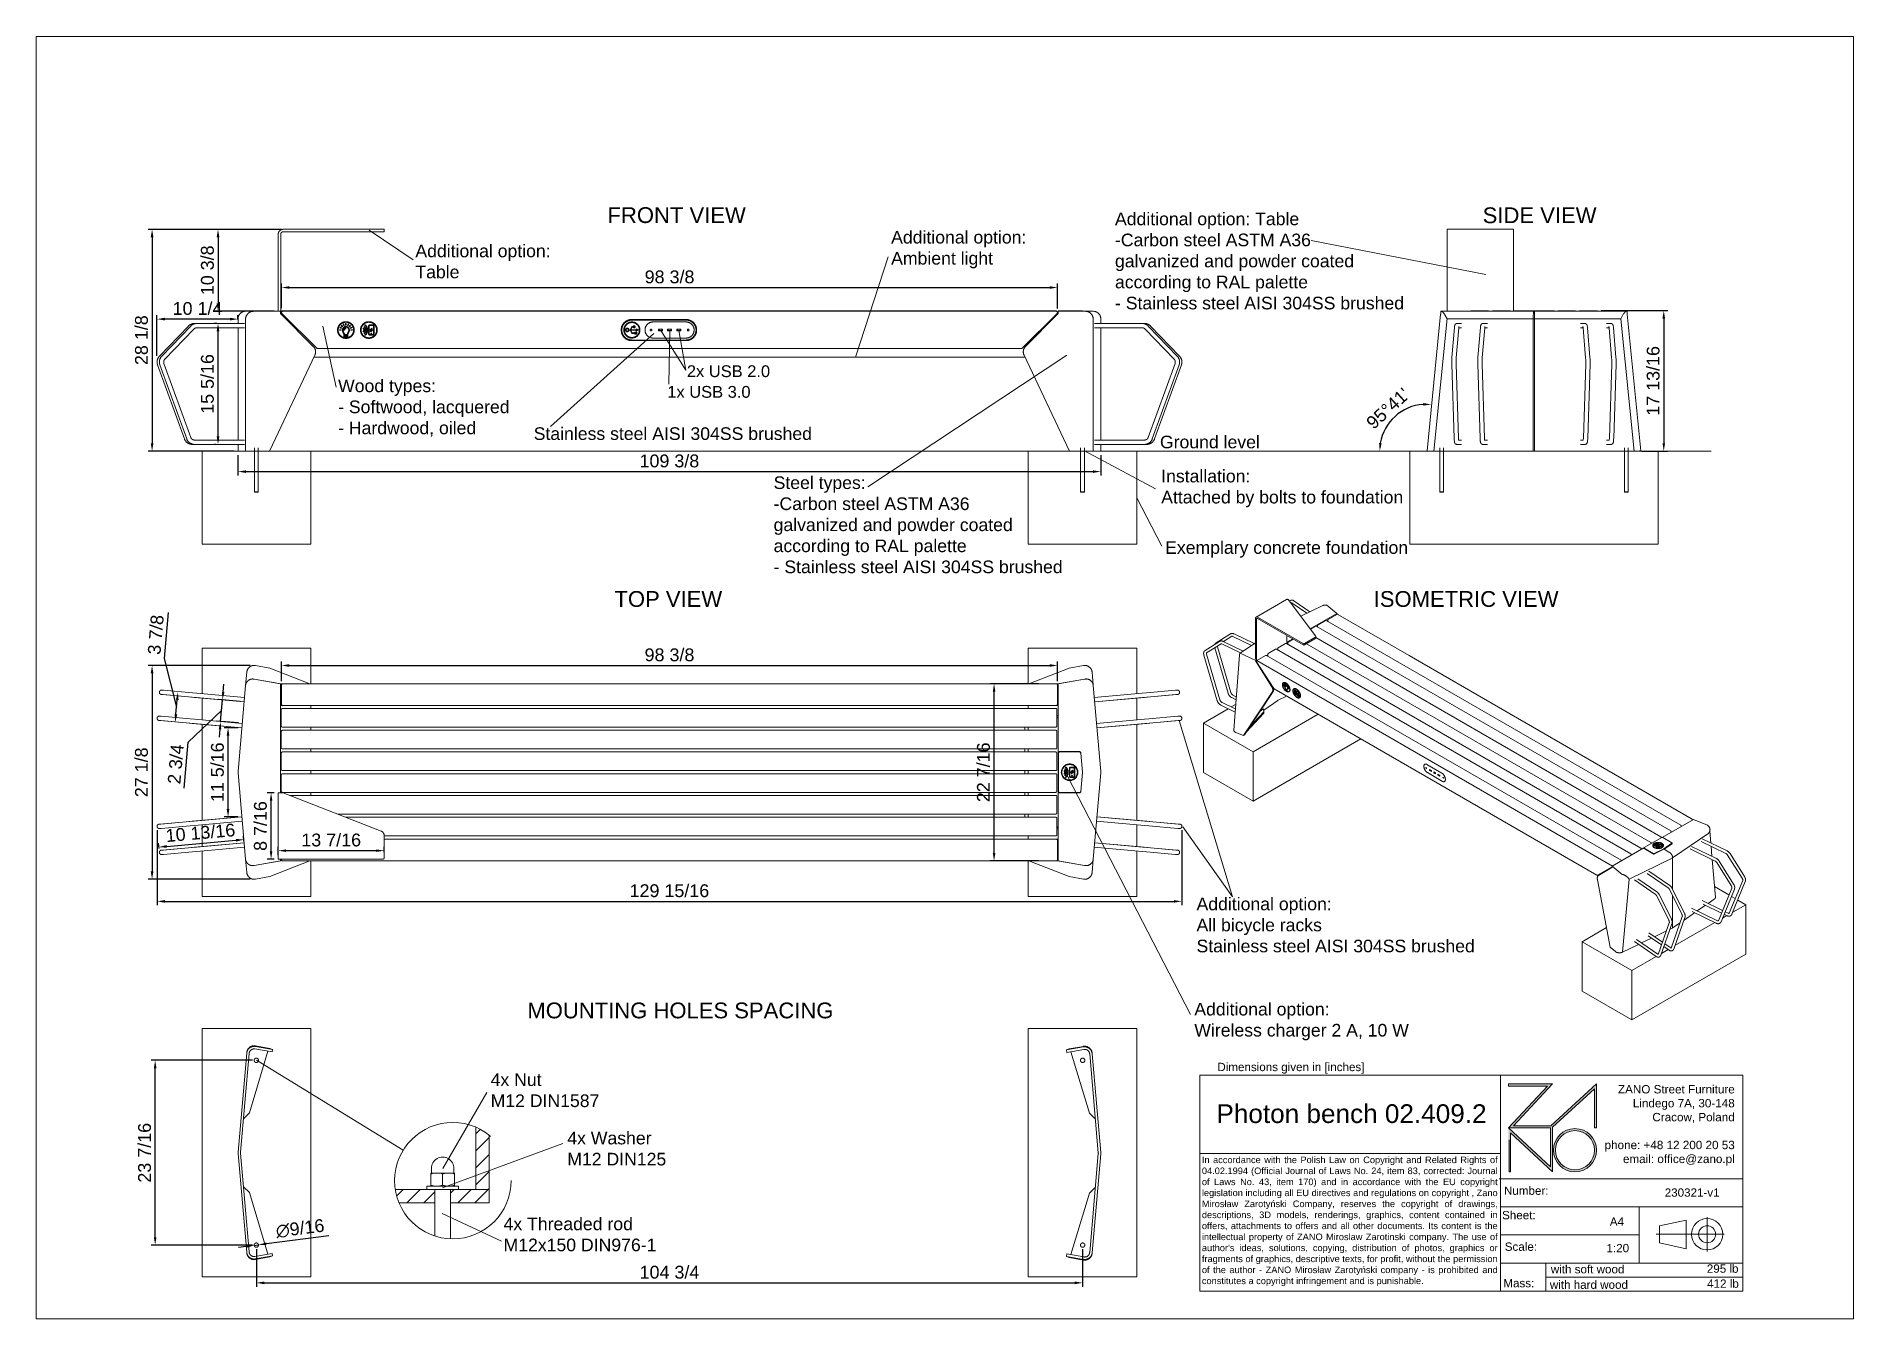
# Paper-space layout 'US' of a CAD drawing. Header units: inches. Extents: x -14.9 to -3.3, y -7.2 to 1.
# The model-space entities are those that its viewports show. They can reach past a viewport. Long polylines and large blocks are cut down to what shows.
import ezdxf

# ---------------------------------------------------------------- set-up
doc = ezdxf.new("R2010")
doc.units = ezdxf.units.IN
doc.linetypes.add('HIDDEN', pattern=[1.905, 1.27, -0.635])
for name, color, linetype, lineweight in [('ZANO_O', 10, 'Continuous', 0), ('ZANO_R', 7, 'Continuous', 0), ('ZANO_R_przerywana', 250, 'HIDDEN', 0), ('ZANO_W', 1, 'Continuous', 0)]:
    doc.layers.add(name, color=color, linetype=linetype, lineweight=lineweight)
doc.layers.add('ZANO_P', color=7, linetype='Continuous', lineweight=0, true_color=0xffffff)
doc.styles.add('Arial', font='arial.ttf')
doc.styles.get("Standard").update_dxf_attribs({"font": 'arial.ttf'})
doc.dimstyles.new('amerykanie', dxfattribs={"dimtxt": 50, "dimasz": 50, "dimexe": 0.5, "dimexo": 0.5, "dimgap": 1, "dimtad": 1, "dimdec": 0, "dimzin": 0, "dimlunit": 5, "dimtxsty": 'Standard', "dimcen": 0.09, "dimclrd": 1, "dimclre": 1, "dimclrt": 1, "dimazin": 0, "dimtfac": 1, "dimtdec": 0, "dimtmove": 0, "dimatfit": 3, "dimfxl": 1, "dimtzin": 0, "dimarcsym": 1})

psp = doc.layouts.new('US')

# ---------------------------------------------------------------- texts
at = {"layer": 'ZANO_O', "attachment_point": 1}
for s, insert, char_height, width in [('{\\fArial|b0|i0|c238|p34;FRONT VIEW}', (-11.245, -0.13), 0.1, 1.04774), ('\\pxql;{\\fArial|b0|i0|c238|p0;Additional option: Table\\P}-Carbon steel ASTM A36\\Pgalvanized and powder coated\\Paccording to RAL palette\\P- Stainless steel AISI 304SS brushed', (-8.028, -0.164), 0.08, 1.93979), ('{\\fArial|b0|i0|c238|p34;SIDE VIEW}', (-5.697, -0.131), 0.1, 1.0012), ('{\\fArial|b0|i0|c238|p0;Additional option:\\P}Ambient light', (-9.447, -0.28), 0.08, 1.0126), ('{\\fArial|b0|i0|c238|p0;Additional option:\\PTable}', (-12.463, -0.367), 0.08, 1.40485), ('\\pxql;Wood types:\\P- Softwood, lacquered\\P- Hardwood, oiled', (-12.953, -1.222), 0.08, 1.37907), ('\\pxql;Stainless steel AISI 304SS brushed', (-11.713, -1.525), 0.08, 1.93979), ('{\\fArial|b0|i0|c238|p34;Ground level}', (-7.743, -1.578), 0.08, 0.78457), ('\\pxql;Steel types:\\P-Carbon steel ASTM A36\\Pgalvanized and powder coated\\Paccording to RAL palette\\P- Stainless steel AISI 304SS brushed', (-10.192, -1.836), 0.08, 1.93979), ('\\pxql;{\\fArial|b0|i0|c238|p34;Installation:\\FARIALUNI.TTF|c238;\\P\\fArial|b0|i0|c238|p34;Attached by bolts to foundation}', (-7.735, -1.794), 0.08, 1.81828), ('\\pxql;{\\fArial|b0|i0|c238|p34;Exemplary concrete foundation}', (-7.71, -2.247), 0.08, 1.68642), ('{\\fArial|b0|i0|c238|p34;TOP VIEW}', (-11.201, -2.563), 0.1, 0.86231), ('{\\fArial|b0|i0|c238|p34;ISOMETRIC VIEW}', (-6.388, -2.563), 0.1, 1.49258), ('{\\fArial|b0|i0|c238|p0;Additional option:\\PAll bicycle racks\\P}Stainless steel AISI 304SS brushed', (-7.511, -4.506), 0.08, 1.90416), ('{\\fArial|b0|i0|c238|p34;MOUNTING HOLES SPACING}', (-11.753, -5.171), 0.1, 2.09064), ('{\\fArial|b0|i0|c238|p0;Additional option:\\PWireless charger 2 A, 10 W}', (-7.525, -5.173), 0.08, 1.40485), ('4x Nut \\PM12 DIN1587', (-11.986, -5.62), 0.08, 0.89262), ('4x Washer \\PM12 DIN125', (-11.5, -5.99), 0.08, 0.85429), ('4x Threaded rod \\PM12x150 DIN976-1', (-11.904, -6.534), 0.08, 1.01516)]:
    psp.add_mtext(s, dxfattribs=dict(at, insert=insert, char_height=char_height, width=width))
at = {"layer": 'ZANO_O', "char_height": 0.0747, "width": 1.56204, "attachment_point": 1, "style": 'Arial'}
for s, insert in [('2x USB 2.0', (-10.742, -1.132)), ('1x USB 3.0', (-10.866, -1.263))]:
    psp.add_mtext(s, dxfattribs=dict(at, insert=insert))
at = {"layer": 'ZANO_R', "attachment_point": 1}
for s, insert, char_height, width in [('{\\fArial|b0|i0|c238|p34;Dimensions given in [inches]}', (-7.379, -5.553), 0.05269, 1.79436), ('\\pxqr;{\\fArial|b0|i0|c238|p34;ZANO Street Furniture\\FARIALUNI.TTF|c238;\\P\\fArial|b0|i0|c238|p34;Lindego 7A, 30-148\\FARIALUNI.TTF|c238;\\P\\fArial|b0|i0|c238|p34;Cracow, Poland\\FARIALUNI.TTF|c238;\\P\\P\\fArial|b0|i0|c238|p34;phone: +48 12 200 20 53\\FARIALUNI.TTF|c238;\\P\\fArial|b0|i0|c238|p34;email: office@zano.pl}', (-5.149, -5.694), 0.05298, 1.04998), ('\\pxql;Photon bench 02.409.2^I', (-7.385, -5.816), 0.11856, 1.7443), ("\\pxqj;{\\fArial|b0|i0|c238|p34;In accordance with the Polish Law on Copyright and Related Rights of 04.02.1994 (Official Journal of Laws No. 24, item 83, corrected: Journal of Laws No. 43, item 170) and in accordance with the EU copyright legislation including all EU directives and regulations on copyright , Zano Mirosław Zarotyński Company, reserves the copyright of drawings, descriptions, 3D models, renderings, graphics, content contained in offers, attachments to offers and all other documents. Its content is the intellectual property of ZANO Miroslaw Zarotinski company. The use of author's ideas, solutions, copying, distribution of photos, graphics or fragments of graphics, descriptive texts, for profit, without the permission of the author - ZANO Mirosław Zarotyński company - is prohibited and constitutes a copyright infringement and is punishable.}", (-7.477, -6.147), 0.041822, 1.86937), ('{\\fArial|b0|i0|c238|p34;Number:}', (-5.562, -6.337), 0.05269, 0.35585), ('230321-v1', (-4.543, -6.349), 0.0527, 0.49653), ('{\\fArial|b0|i0|c238|p34;Sheet:}', (-5.574, -6.492), 0.05269, 254.32319), ('{\\fArial|b0|i0|c238|p34;A4}', (-4.891, -6.533), 0.05269, 0.18637), ('{\\fArial|b0|i0|c238|p34;Scale:}', (-5.557, -6.692), 0.05269, 254.32319), ('1:20', (-4.912, -6.701), 0.0527, 0.20756), ('{\\fArial|b0|i0|c238|p34;with soft wood}', (-5.265, -6.835), 0.05269, 1.21824), ('295 lb', (-4.276, -6.831), 0.0527, 0.22908), ('{\\fArial|b0|i0|c238|p34;Mass:}', (-5.566, -6.923), 0.05269, 254.32319), ('{\\fArial|b0|i0|c238|p34;with hard wood}', (-5.271, -6.933), 0.05269, 0.89713), ('412 lb', (-4.274, -6.926), 0.0527, 0.22731)]:
    psp.add_mtext(s, dxfattribs=dict(at, insert=insert, char_height=char_height, width=width))

msp = doc.modelspace()

# ---------------------------------------------------------------- blocks, each defined once
blk = doc.blocks.new('*D378')
at = {"layer": 'ZANO_W', "color": 1, "lineweight": -2}
for p, q in [((2.85, 122.47), (2.52, 122.47)), ((3.02, 108.14), (3.02, 121.47)), ((2.71, 107.14), (2.52, 107.14))]:
    blk.add_line(p, q, dxfattribs=at)
at = {"layer": 'ZANO_W', "color": 1}
for points in [[(3.19, 121.47), (2.85, 121.47), (3.02, 122.47)], [(2.85, 108.14), (3.19, 108.14), (3.02, 107.14)]]:
    blk.add_solid(points, dxfattribs=at)
at = {"layer": 'ZANO_W', "color": 1, "insert": (1.68, 114.8), "char_height": 1.625, "attachment_point": 5, "rotation": 90}
blk.add_mtext('15 5/16', dxfattribs=at)
blk = doc.blocks.new('*D379')
at = {"layer": 'ZANO_W', "color": 1, "lineweight": -2}
for p, q in [((-4.72, 118.37), (-4.72, 123.52)), ((4.55, 123.02), (-3.72, 123.02)), ((5.55, 122.97), (5.55, 123.52))]:
    blk.add_line(p, q, dxfattribs=at)
at = {"layer": 'ZANO_W', "color": 1}
for points in [[(-3.72, 123.19), (-3.72, 122.85), (-4.72, 123.02)], [(4.55, 122.85), (4.55, 123.19), (5.55, 123.02)]]:
    blk.add_solid(points, dxfattribs=at)
at = {"layer": 'ZANO_W', "color": 1, "insert": (0.42, 124.36), "char_height": 1.625, "attachment_point": 5}
blk.add_mtext('10 1/4', dxfattribs=at)
blk = doc.blocks.new('*D380')
at = {"layer": 'ZANO_W', "color": 1, "lineweight": -2}
for p, q in [((5.55, 105.79), (5.55, 103.19)), ((6.55, 103.69), (113.95, 103.69)), ((114.95, 105.79), (114.95, 103.19))]:
    blk.add_line(p, q, dxfattribs=at)
at = {"layer": 'ZANO_W', "color": 1}
for points in [[(6.55, 103.85), (6.55, 103.52), (5.55, 103.69)], [(113.95, 103.52), (113.95, 103.85), (114.95, 103.69)]]:
    blk.add_solid(points, dxfattribs=at)
at = {"layer": 'ZANO_W', "color": 1, "insert": (60.25, 105.03), "char_height": 1.625, "attachment_point": 5}
blk.add_mtext('109 3/8', dxfattribs=at)
blk = doc.blocks.new('*D381')
at = {"layer": 'ZANO_W', "color": 1, "lineweight": -2}
for p, q in [((10.75, 134.4), (-5.84, 134.4)), ((-5.34, 133.4), (-5.34, 107.29)), ((5.05, 106.29), (-5.84, 106.29))]:
    blk.add_line(p, q, dxfattribs=at)
at = {"layer": 'ZANO_W', "color": 1}
for points in [[(-5.17, 133.4), (-5.51, 133.4), (-5.34, 134.4)], [(-5.51, 107.29), (-5.17, 107.29), (-5.34, 106.29)]]:
    blk.add_solid(points, dxfattribs=at)
at = {"layer": 'ZANO_W', "color": 1, "insert": (-6.68, 120.35), "char_height": 1.625, "attachment_point": 5, "rotation": 90}
blk.add_mtext('28 1/8', dxfattribs=at)
blk = doc.blocks.new('*D382')
at = {"layer": 'ZANO_W', "color": 1, "lineweight": -2}
for p, q in [((11.07, 134.4), (2.52, 134.4)), ((3.02, 133.4), (3.02, 125.01)), ((10.16, 124.01), (2.52, 124.01))]:
    blk.add_line(p, q, dxfattribs=at)
at = {"layer": 'ZANO_W', "color": 1}
for points in [[(3.19, 133.4), (2.85, 133.4), (3.02, 134.4)], [(2.85, 125.01), (3.19, 125.01), (3.02, 124.01)]]:
    blk.add_solid(points, dxfattribs=at)
at = {"layer": 'ZANO_W', "color": 1, "insert": (1.68, 129.21), "char_height": 1.625, "attachment_point": 5, "rotation": 90}
blk.add_mtext('10 3/8', dxfattribs=at)
blk = doc.blocks.new('*D383')
at = {"layer": 'ZANO_W', "color": 1, "lineweight": -2}
for p, q in [((11.08, 124.4), (11.08, 127.52)), ((12.08, 127.02), (108.45, 127.02)), ((109.45, 124.37), (109.45, 127.52))]:
    blk.add_line(p, q, dxfattribs=at)
at = {"layer": 'ZANO_W', "color": 1}
for points in [[(12.08, 127.19), (12.08, 126.86), (11.08, 127.02)], [(108.45, 126.86), (108.45, 127.19), (109.45, 127.02)]]:
    blk.add_solid(points, dxfattribs=at)
at = {"layer": 'ZANO_W', "color": 1, "insert": (60.27, 128.36), "char_height": 1.625, "attachment_point": 5}
blk.add_mtext('98 3/8', dxfattribs=at)
blk = doc.blocks.new('*D384')
at = {"layer": 'ZANO_W', "color": 1, "lineweight": -2}
for p, q in [((7.08, 79.12), (-5.84, 79.12)), ((-5.34, 78.12), (-5.34, 53.01)), ((7.11, 52.01), (-5.84, 52.01))]:
    blk.add_line(p, q, dxfattribs=at)
at = {"layer": 'ZANO_W', "color": 1}
for points in [[(-5.17, 78.12), (-5.51, 78.12), (-5.34, 79.12)], [(-5.51, 53.01), (-5.17, 53.01), (-5.34, 52.01)]]:
    blk.add_solid(points, dxfattribs=at)
at = {"layer": 'ZANO_W', "color": 1, "insert": (-6.68, 65.57), "char_height": 1.625, "attachment_point": 5, "rotation": 90}
blk.add_mtext('27 1/8', dxfattribs=at)
blk = doc.blocks.new('*D385')
at = {"layer": 'ZANO_W', "color": 1, "lineweight": -2}
for p, q in [((3.68, 75.75), (3.76, 76.75)), ((5.84, 74.56), (3.09, 74.8)), ((3.35, 72.01), (3.59, 74.76)), ((-0.75, 69.41), (3.47, 73.39)), ((5.6, 71.82), (2.85, 72.06)), ((-1.26, 63.56), (-0.75, 69.41)), ((3.26, 71.02), (3.18, 70.02))]:
    blk.add_line(p, q, dxfattribs=at)
at = {"layer": 'ZANO_W', "color": 1}
for points in [[(3.51, 75.77), (3.84, 75.74), (3.59, 74.76)], [(3.43, 71), (3.1, 71.03), (3.35, 72.01)]]:
    blk.add_solid(points, dxfattribs=at)
at = {"layer": 'ZANO_W', "color": 1, "insert": (-2.34, 66.6), "char_height": 1.625, "attachment_point": 5, "rotation": 85}
blk.add_mtext('2 3/4', dxfattribs=at)
blk = doc.blocks.new('*D386')
at = {"layer": 'ZANO_W', "color": 1, "lineweight": -2}
for p, q in [((-3.28, 85.81), (-3.79, 79.98)), ((-3.79, 79.98), (-2.23, 73.84)), ((-2.56, 75.81), (-2.56, 75.81)), ((-2.31, 72.92), (-2.15, 74.77)), ((-2.9, 71.96), (-2.9, 71.96))]:
    blk.add_line(p, q, dxfattribs=at)
at = {"layer": 'ZANO_W', "color": 1}
for points in [[(-1.98, 74.75), (-2.32, 74.78), (-2.06, 75.76)], [(-2.48, 72.93), (-2.15, 72.9), (-2.4, 71.92)]]:
    blk.add_solid(points, dxfattribs=at)
at = {"layer": 'ZANO_W', "color": 1, "insert": (-4.87, 83.01), "char_height": 1.625, "attachment_point": 5, "rotation": 85}
blk.add_mtext('3 7/8', dxfattribs=at)
blk = doc.blocks.new('*D387')
at = {"layer": 'ZANO_W', "color": 1, "lineweight": -2}
for p, q in [((5.55, 71.22), (3.79, 71.22)), ((4.29, 60.91), (4.29, 70.22)), ((5.55, 59.91), (3.79, 59.91))]:
    blk.add_line(p, q, dxfattribs=at)
at = {"layer": 'ZANO_W', "color": 1}
for points in [[(4.46, 70.22), (4.12, 70.22), (4.29, 71.22)], [(4.12, 60.91), (4.46, 60.91), (4.29, 59.91)]]:
    blk.add_solid(points, dxfattribs=at)
at = {"layer": 'ZANO_W', "color": 1, "insert": (2.95, 65.57), "char_height": 1.625, "attachment_point": 5, "rotation": 90}
blk.add_mtext('11 5/16', dxfattribs=at)
blk = doc.blocks.new('*D388')
at = {"layer": 'ZANO_W', "color": 1, "lineweight": -2}
for p, q in [((107.04, 76.8), (100.91, 76.8)), ((101.41, 55.34), (101.41, 75.8)), ((107.04, 54.34), (100.91, 54.34))]:
    blk.add_line(p, q, dxfattribs=at)
at = {"layer": 'ZANO_W', "color": 1}
for points in [[(101.58, 75.8), (101.25, 75.8), (101.41, 76.8)], [(101.25, 55.34), (101.58, 55.34), (101.41, 54.34)]]:
    blk.add_solid(points, dxfattribs=at)
at = {"layer": 'ZANO_W', "color": 1, "insert": (100.07, 65.57), "char_height": 1.625, "attachment_point": 5, "rotation": 90}
blk.add_mtext('22 7/16', dxfattribs=at)
blk = doc.blocks.new('*D389')
at = {"layer": 'ZANO_W', "color": 1, "lineweight": -2}
for p, q in [((11.07, 77.14), (11.07, 79.61)), ((12.07, 79.11), (108.45, 79.11)), ((109.45, 77.14), (109.45, 79.61))]:
    blk.add_line(p, q, dxfattribs=at)
at = {"layer": 'ZANO_W', "color": 1}
for points in [[(12.07, 79.28), (12.07, 78.94), (11.07, 79.11)], [(108.45, 78.94), (108.45, 79.28), (109.45, 79.11)]]:
    blk.add_solid(points, dxfattribs=at)
at = {"layer": 'ZANO_W', "color": 1, "insert": (60.26, 80.45), "char_height": 1.625, "attachment_point": 5}
blk.add_mtext('98 3/8', dxfattribs=at)
blk = doc.blocks.new('*D390')
at = {"layer": 'ZANO_W', "color": 1, "lineweight": -2}
for p, q in [((-4.71, 58.24), (-4.71, 48.71)), ((125.21, 58.24), (125.21, 48.71)), ((-3.71, 49.21), (124.21, 49.21))]:
    blk.add_line(p, q, dxfattribs=at)
at = {"layer": 'ZANO_W', "color": 1}
for points in [[(-3.71, 49.37), (-3.71, 49.04), (-4.71, 49.21)], [(124.21, 49.04), (124.21, 49.37), (125.21, 49.21)]]:
    blk.add_solid(points, dxfattribs=at)
at = {"layer": 'ZANO_W', "color": 1, "insert": (60.25, 50.55), "char_height": 1.625, "attachment_point": 5}
blk.add_mtext('129 15/16', dxfattribs=at)
blk = doc.blocks.new('*D391')
at = {"layer": 'ZANO_W', "color": 1, "lineweight": -2}
for p, q in [((-4.46, 55.9), (-4.52, 56.59)), ((-3.48, 56.18), (5.3, 56.95)), ((6.31, 56.84), (6.25, 57.53))]:
    blk.add_line(p, q, dxfattribs=at)
at = {"layer": 'ZANO_W', "color": 1}
for points in [[(-3.5, 56.35), (-3.47, 56.01), (-4.48, 56.09)], [(5.32, 56.78), (5.29, 57.12), (6.3, 57.04)]]:
    blk.add_solid(points, dxfattribs=at)
at = {"layer": 'ZANO_W', "color": 1, "insert": (0.79, 57.9), "char_height": 1.625, "attachment_point": 5, "rotation": 5}
blk.add_mtext('10 13/16', dxfattribs=at)
blk = doc.blocks.new('*D392')
at = {"layer": 'ZANO_W', "color": 1, "lineweight": -2}
for p, q in [((10.16, 62.97), (9.25, 62.97)), ((9.75, 55.55), (9.75, 61.97)), ((10.16, 54.55), (9.25, 54.55))]:
    blk.add_line(p, q, dxfattribs=at)
at = {"layer": 'ZANO_W', "color": 1}
for points in [[(9.91, 61.97), (9.58, 61.97), (9.75, 62.97)], [(9.58, 55.55), (9.91, 55.55), (9.75, 54.55)]]:
    blk.add_solid(points, dxfattribs=at)
at = {"layer": 'ZANO_W', "color": 1, "insert": (8.4, 58.76), "char_height": 1.625, "attachment_point": 5, "rotation": 90}
blk.add_mtext('8 7/16', dxfattribs=at)
blk = doc.blocks.new('*D393')
at = {"layer": 'ZANO_W', "color": 1, "lineweight": -2}
for p, q in [((10.66, 55.05), (10.66, 56.14)), ((11.66, 55.64), (23.08, 55.64)), ((24.08, 55.44), (24.08, 56.14))]:
    blk.add_line(p, q, dxfattribs=at)
at = {"layer": 'ZANO_W', "color": 1}
for points in [[(11.66, 55.8), (11.66, 55.47), (10.66, 55.64)], [(23.08, 55.47), (23.08, 55.8), (24.08, 55.64)]]:
    blk.add_solid(points, dxfattribs=at)
at = {"layer": 'ZANO_W', "color": 1, "insert": (17.37, 56.98), "char_height": 1.625, "attachment_point": 5}
blk.add_mtext('13 7/16', dxfattribs=at)
blk = doc.blocks.new('*D394')
at = {"layer": 'ZANO_W', "color": 1, "lineweight": -2}
for p, q in [((6.61, 5.47), (5.62, 5.34)), ((7.61, 5.6), (8.15, 5.67)), ((17.07, 6.8), (9.15, 5.79))]:
    blk.add_line(p, q, dxfattribs=at)
at = {"layer": 'ZANO_W', "color": 1}
for points in [[(6.64, 5.3), (6.59, 5.64), (7.61, 5.6)], [(9.12, 5.96), (9.17, 5.63), (8.15, 5.67)]]:
    blk.add_solid(points, dxfattribs=at)
at = {"layer": 'ZANO_W', "color": 1, "insert": (13.43, 7.73), "char_height": 1.625, "attachment_point": 5, "rotation": 7.2684}
blk.add_mtext('∅9/16', dxfattribs=at)
blk = doc.blocks.new('*D395')
at = {"layer": 'ZANO_W', "color": 1, "lineweight": -2}
for p, q in [((7.38, 29.06), (-5.45, 29.06)), ((-4.95, 6.63), (-4.95, 28.06)), ((7.38, 5.63), (-5.45, 5.63))]:
    blk.add_line(p, q, dxfattribs=at)
at = {"layer": 'ZANO_W', "color": 1}
for points in [[(-4.78, 28.06), (-5.11, 28.06), (-4.95, 29.06)], [(-5.11, 6.63), (-4.78, 6.63), (-4.95, 5.63)]]:
    blk.add_solid(points, dxfattribs=at)
at = {"layer": 'ZANO_W', "color": 1, "insert": (-6.29, 17.34), "char_height": 1.625, "attachment_point": 5, "rotation": 90}
blk.add_mtext('23 7/16', dxfattribs=at)
blk = doc.blocks.new('*D396')
at = {"layer": 'ZANO_W', "color": 1, "lineweight": -2}
for p, q in [((7.88, 5.13), (7.88, 0.35)), ((112.64, 5.13), (112.64, 0.35)), ((8.88, 0.85), (111.64, 0.85))]:
    blk.add_line(p, q, dxfattribs=at)
at = {"layer": 'ZANO_W', "color": 1}
for points in [[(8.88, 1.02), (8.88, 0.68), (7.88, 0.85)], [(111.64, 0.68), (111.64, 1.02), (112.64, 0.85)]]:
    blk.add_solid(points, dxfattribs=at)
at = {"layer": 'ZANO_W', "color": 1, "insert": (60.26, 2.19), "char_height": 1.625, "attachment_point": 5}
blk.add_mtext('104 3/4', dxfattribs=at)
blk = doc.blocks.new('*D397')
at = {"layer": 'ZANO_W', "color": 1, "lineweight": -2}
for p, q in [((178.39, 124.09), (186.82, 124.09)), ((186.32, 123.09), (186.32, 107.29)), ((183.54, 106.29), (186.82, 106.29))]:
    blk.add_line(p, q, dxfattribs=at)
at = {"layer": 'ZANO_W', "color": 1}
for points in [[(186.49, 123.09), (186.16, 123.09), (186.32, 124.09)], [(186.16, 107.29), (186.49, 107.29), (186.32, 106.29)]]:
    blk.add_solid(points, dxfattribs=at)
at = {"layer": 'ZANO_W', "color": 1, "insert": (184.98, 115.19), "char_height": 1.625, "attachment_point": 5, "rotation": 90}
blk.add_mtext('17 13/16', dxfattribs=at)
blk = doc.blocks.new('*D398')
at = {"layer": 'ZANO_W', "color": 1, "lineweight": -2}
blk.add_arc((156.24, 106.29), 5.94, 93.9709, 170.339, dxfattribs=at)
at = {"layer": 'ZANO_W', "color": 1}
for points in [[(155.83, 112.05), (155.84, 112.38), (156.83, 112.2)], [(150.23, 107.3), (150.56, 107.27), (150.31, 106.29)]]:
    blk.add_solid(points, dxfattribs=at)
at = {"layer": 'ZANO_W', "color": 1, "insert": (151.36, 111.69), "char_height": 1.625, "attachment_point": 5, "rotation": 42.155}
blk.add_mtext("95%%d41'", dxfattribs=at)

# ---------------------------------------------------------------- dimensions: what is measured, and where the dimension line sits
at = {"layer": 'ZANO_W'}
for base, p1, p2, picture, middle in [((-5.34083, 106.29167), (11.25272, 134.40225), (5.55452, 106.29167), '*D381', (-6.68104, 120.34696)), ((3.01935, 124.009), (11.57291, 134.40316), (10.65502, 124.009), '*D382', (1.67858, 129.20608)), ((3.01935, 122.46699), (3.21355, 107.13831), (3.35272, 122.46699), '*D378', (1.67914, 114.80265)), ((186.32245, 106.29167), (177.89068, 124.09247), (183.03552, 106.29167), '*D397', (184.98169, 115.19207)), ((-5.34083, 52.01318), (7.57575, 79.12244), (7.6084, 52.01318), '*D384', (-6.68104, 65.56781)), ((101.412647, 76.795833), (107.541234, 54.340275), (107.541234, 76.795833), '*D388', (100.072436, 65.568054)), ((4.2902, 71.22174), (6.04574, 59.91215), (6.04554, 71.22174), '*D387', (2.94999, 65.56694)), ((9.74511, 62.97235), (10.65502, 54.54677), (10.65502, 62.97235), '*D392', (8.4049, 58.75956)), ((-4.947114, 29.057737), (7.879897, 5.631489), (7.879888, 29.057737), '*D395', (-6.28788, 17.344613))]:
    dim = msp.add_linear_dim(base=base, p1=p1, p2=p2, angle=90, dimstyle='amerykanie', override={"dimtxt": 1.625, "dimasz": 1, "dimgap": 0.5, "dimdec": 4, "dimaunit": 1, "dimadec": 1, "dimtdec": 4, "dimtmove": 1, "dimfrac": 2}, dxfattribs=at)
    dim.commit()
    dim.dimension.update_dxf_attribs({"geometry": picture, "text_midpoint": middle})
for base, p1, p2, picture, middle in [((109.45034, 127.02313), (11.08, 123.89915), (109.45034, 123.86501), '*D383', (60.26517, 128.3639)), ((-4.716027, 123.018631), (5.554518, 122.466986), (-4.716027, 117.87282), '*D379', (0.419245, 124.358843)), ((114.95029, 103.68723), (5.55452, 106.29167), (114.95029, 106.29167), '*D380', (60.2524, 105.02799)), ((109.45095, 79.11036), (11.07307, 76.63835), (109.45095, 76.63835), '*D389', (60.26201, 80.45113)), ((125.21308, 49.20535), (-4.70822, 58.73822), (125.21308, 58.73887), '*D390', (60.25243, 50.54556)), ((24.08163, 55.63613), (10.65502, 54.54677), (24.08163, 54.93682), '*D393', (17.36832, 56.97689)), ((112.64409, 0.85106), (7.8799, 5.63149), (112.64409, 5.6315), '*D396', (60.26199, 2.19182))]:
    dim = msp.add_linear_dim(base=base, p1=p1, p2=p2, dimstyle='amerykanie', override={"dimtxt": 1.625, "dimasz": 1, "dimgap": 0.5, "dimdec": 4, "dimaunit": 1, "dimadec": 1, "dimtdec": 4, "dimtmove": 1, "dimfrac": 2}, dxfattribs=at)
    dim.commit()
    dim.dimension.update_dxf_attribs({"geometry": picture, "text_midpoint": middle})
dim = msp.add_angular_dim_2l(base=(153.62268, 111.61897), line1=((-1.70141, 106.29167), (190.28727, 106.29167)), line2=((156.24739, 106.31761), (157.97255, 123.63182)), dimstyle='amerykanie', override={"dimtxt": 1.625, "dimasz": 1, "dimgap": 0.5, "dimdec": 4, "dimaunit": 1, "dimadec": 1, "dimtdec": 4, "dimtmove": 1, "dimfrac": 2}, dxfattribs=at)
dim.commit()
dim.dimension.update_dxf_attribs({"geometry": '*D398', "text_midpoint": (151.36035, 111.68698)})
for base, p1, p2, angle, picture, middle in [((-2.06196, 75.76289), (-2.39824, 71.91914), (-2.06196, 75.76289), 85.0000009, '*D386', (-3.74804, 80.47974)), ((3.59064, 74.75862), (6.09378, 71.77307), (6.33398, 74.51861), 84.9999805, '*D385', (-0.79258, 68.91036))]:
    dim = msp.add_linear_dim(base=base, p1=p1, p2=p2, angle=angle, dimstyle='amerykanie', override={"dimtxt": 1.625, "dimasz": 1, "dimgap": 0.5, "dimdec": 4, "dimaunit": 1, "dimadec": 1, "dimtdec": 4, "dimtmove": 1, "dimfrac": 2}, dxfattribs=at)
    dim.commit()
    dim.dimension.update_dxf_attribs({"geometry": picture, "text_midpoint": middle, "dimtype": 161})
dim = msp.add_aligned_dim(p1=(-4.41625, 55.40102), p2=(6.35794, 56.34364), distance=0.69544, dimstyle='amerykanie', override={"dimtxt": 1.625, "dimasz": 1, "dimgap": 0.5, "dimdec": 4, "dimaunit": 1, "dimadec": 1, "dimtdec": 4, "dimtmove": 1, "dimfrac": 2}, dxfattribs=at)
dim.commit()
dim.dimension.update_dxf_attribs({"geometry": '*D391', "text_midpoint": (0.79338, 57.90079)})
dim = msp.add_diameter_dim_2p(p1=(7.60651, 5.59662), p2=(8.15328, 5.66636), dimstyle='amerykanie', override={"dimtxt": 1.625, "dimasz": 1, "dimgap": 0.5, "dimdec": 4, "dimaunit": 1, "dimadec": 1, "dimtdec": 4, "dimtmove": 1, "dimfrac": 2}, dxfattribs=at)
dim.commit()
dim.dimension.update_dxf_attribs({"geometry": '*D394', "text_midpoint": (13.42911, 7.72552)})

# ---------------------------------------------------------------- linework, layer by layer
at = {"layer": 'ZANO_R'}
for p, q in [((10.65502, 133.77321), (10.65539, 133.79472)), ((10.65502, 124.009), (10.65502, 133.77321)), ((10.65539, 133.79472), (10.65649, 133.8162)), ((10.65649, 133.8162), (10.65832, 133.83764)), ((10.65832, 133.83764), (10.66089, 133.85899)), ((10.66089, 133.85899), (10.66418, 133.88025)), ((10.66418, 133.88025), (10.66819, 133.90138)), ((10.66819, 133.90138), (10.67293, 133.92236)), ((10.67293, 133.92236), (10.67838, 133.94317)), ((10.67838, 133.94317), (10.68453, 133.96378)), ((10.68453, 133.96378), (10.69139, 133.98417)), ((10.69139, 133.98417), (10.69894, 134.00431)), ((10.69894, 134.00431), (10.70717, 134.02419)), ((10.70717, 134.02419), (10.71608, 134.04377)), ((10.71608, 134.04377), (10.72565, 134.06303)), ((10.72565, 134.06303), (10.73587, 134.08196)), ((10.73587, 134.08196), (10.74673, 134.10053)), ((10.74673, 134.10053), (10.75822, 134.11871)), ((10.75822, 134.11871), (10.77032, 134.13649)), ((10.77032, 134.13649), (10.78302, 134.15385)), ((10.78302, 134.15385), (10.79631, 134.17077)), ((10.79631, 134.17077), (10.81017, 134.18722)), ((10.81017, 134.18722), (10.82458, 134.20319)), ((10.82458, 134.20319), (10.83953, 134.21866)), ((10.83953, 134.21866), (10.85499, 134.2336)), ((10.85499, 134.2336), (10.87096, 134.24802)), ((10.87096, 134.24802), (10.88741, 134.26187)), ((10.88741, 134.26187), (10.90433, 134.27516)), ((10.90433, 134.27516), (10.92169, 134.28786)), ((10.92169, 134.28786), (10.93947, 134.29997)), ((10.93947, 134.29997), (10.95766, 134.31145)), ((10.95766, 134.31145), (10.97622, 134.32232)), ((10.97018, 133.78421), (10.96999, 133.77321)), ((10.96999, 133.77321), (10.96999, 124.009)), ((10.97076, 133.79519), (10.97018, 133.78421)), ((10.97172, 133.80614), (10.97076, 133.79519)), ((10.97306, 133.81705), (10.97172, 133.80614)), ((10.97478, 133.82791), (10.97306, 133.81705)), ((10.97688, 133.8387), (10.97478, 133.82791)), ((10.97622, 134.32232), (10.99515, 134.33254)), ((10.97935, 133.84941), (10.97688, 133.8387)), ((10.98219, 133.86003), (10.97935, 133.84941)), ((10.98541, 133.87055), (10.98219, 133.86003)), ((10.98899, 133.88094), (10.98541, 133.87055)), ((10.99293, 133.89121), (10.98899, 133.88094)), ((10.99722, 133.90133), (10.99293, 133.89121)), ((10.99515, 134.33254), (11.01441, 134.34211)), ((11.00187, 133.91129), (10.99722, 133.90133)), ((11.00686, 133.92109), (11.00187, 133.91129)), ((11.01219, 133.9307), (11.00686, 133.92109)), ((11.01785, 133.94013), (11.01219, 133.9307)), ((11.01441, 134.34211), (11.034, 134.35101)), ((11.02384, 133.94935), (11.01785, 133.94013)), ((11.03015, 133.95835), (11.02384, 133.94935)), ((11.03676, 133.96713), (11.03015, 133.95835)), ((11.034, 134.35101), (11.05387, 134.35924)), ((11.04368, 133.97568), (11.03676, 133.96713)), ((11.0509, 133.98397), (11.04368, 133.97568)), ((11.05839, 133.99201), (11.0509, 133.98397)), ((11.05387, 134.35924), (11.07401, 134.36679)), ((11.06617, 133.99979), (11.05839, 133.99201)), ((11.07421, 134.00729), (11.06617, 133.99979)), ((11.07401, 134.36679), (11.0944, 134.37365)), ((11.08251, 134.0145), (11.07421, 134.00729)), ((11.09105, 134.02142), (11.08251, 134.0145)), ((11.09983, 134.02803), (11.09105, 134.02142)), ((11.0944, 134.37365), (11.11501, 134.3798)), ((11.10884, 134.03434), (11.09983, 134.02803)), ((11.11806, 134.04033), (11.10884, 134.03434)), ((11.11501, 134.3798), (11.13582, 134.38525)), ((11.12748, 134.04599), (11.11806, 134.04033)), ((11.1371, 134.05132), (11.12748, 134.04599)), ((11.13582, 134.38525), (11.1568, 134.38999)), ((11.14689, 134.05631), (11.1371, 134.05132)), ((11.15686, 134.06096), (11.14689, 134.05631)), ((11.1568, 134.38999), (11.17793, 134.394)), ((11.16698, 134.06525), (11.15686, 134.06096)), ((11.17724, 134.06919), (11.16698, 134.06525)), ((11.18764, 134.07277), (11.17724, 134.06919)), ((11.17793, 134.394), (11.19919, 134.3973)), ((11.19815, 134.07599), (11.18764, 134.07277)), ((11.20877, 134.07883), (11.19815, 134.07599)), ((11.19919, 134.3973), (11.22055, 134.39986)), ((11.21948, 134.08131), (11.20877, 134.07883)), ((11.23027, 134.0834), (11.21948, 134.08131)), ((11.22055, 134.39986), (11.24198, 134.40169)), ((11.24113, 134.08512), (11.23027, 134.0834)), ((11.25204, 134.08646), (11.24113, 134.08512)), ((11.24198, 134.40169), (11.26346, 134.4028)), ((11.263, 134.08742), (11.25204, 134.08646)), ((11.27398, 134.088), (11.263, 134.08742)), ((11.26346, 134.4028), (11.28497, 134.40316)), ((11.28497, 134.08819), (11.27398, 134.088)), ((11.28497, 134.40316), (23.88477, 134.40316)), ((23.88477, 134.08819), (11.28497, 134.08819)), ((24.08163, 134.40316), (23.88477, 134.40316)), ((23.88477, 134.08819), (24.08163, 134.08819)), ((24.08163, 134.40316), (24.08163, 134.08819)), ((159.03693, 134.40316), (158.84007, 134.40316)), ((158.84007, 134.40316), (158.84007, 134.08819)), ((158.84007, 134.08819), (158.84007, 124.009)), ((159.03693, 134.40316), (161.86282, 134.40316)), ((162.41291, 134.40316), (161.86282, 134.40316)), ((167.26565, 134.40316), (162.41291, 134.40316)), ((167.26565, 134.08819), (167.26565, 134.40316)), ((167.26565, 134.08819), (167.26565, 124.06396)), ((-4.40838, 118.31823), (-0.72978, 122.14203)), ((-4.12014, 118.3182), (-0.44154, 122.14201)), ((-0.72978, 122.14203), (-0.70475, 122.16721)), ((-0.70475, 122.16721), (-0.67889, 122.19153)), ((-0.67889, 122.19153), (-0.65223, 122.21497)), ((-0.65223, 122.21497), (-0.6248, 122.23751)), ((-0.6248, 122.23751), (-0.59663, 122.25911)), ((-0.59663, 122.25911), (-0.56776, 122.27976)), ((-0.56776, 122.27976), (-0.5382, 122.29942)), ((-0.5382, 122.29942), (-0.508, 122.31809)), ((-0.508, 122.31809), (-0.4772, 122.33573)), ((-0.4772, 122.33573), (-0.44582, 122.35233)), ((-0.44582, 122.35233), (-0.4139, 122.36786)), ((-0.44154, 122.14201), (-0.41651, 122.16718)), ((-0.41651, 122.16718), (-0.39065, 122.19151)), ((-0.4139, 122.36786), (-0.38147, 122.38232)), ((-0.39065, 122.19151), (-0.36399, 122.21495)), ((-0.38147, 122.38232), (-0.34858, 122.39568)), ((-0.36399, 122.21495), (-0.33656, 122.23748)), ((-0.34858, 122.39568), (-0.31527, 122.40794)), ((-0.33656, 122.23748), (-0.30839, 122.25909)), ((-0.31527, 122.40794), (-0.28156, 122.41906)), ((-0.30839, 122.25909), (-0.27951, 122.27973)), ((-0.28156, 122.41906), (-0.24749, 122.42906)), ((-0.27951, 122.27973), (-0.24996, 122.2994)), ((-0.24996, 122.2994), (-0.21976, 122.31806)), ((-0.24749, 122.42906), (-0.21311, 122.4379)), ((-0.21976, 122.31806), (-0.18895, 122.3357)), ((-0.21311, 122.4379), (-0.17845, 122.44559)), ((-0.18895, 122.3357), (-0.15757, 122.3523)), ((-0.17845, 122.44559), (-0.14356, 122.45211)), ((-0.15757, 122.3523), (-0.12565, 122.36784)), ((-0.14356, 122.45211), (-0.10846, 122.45745)), ((-0.12565, 122.36784), (-0.09323, 122.3823)), ((-0.10846, 122.45745), (-0.07321, 122.46162)), ((-0.09323, 122.3823), (-0.06034, 122.39566)), ((-0.07321, 122.46162), (-0.03783, 122.4646)), ((-0.06034, 122.39566), (-0.02702, 122.40791)), ((-0.03783, 122.4646), (-0.00238, 122.46639)), ((-0.02702, 122.40791), (0.00669, 122.41904)), ((-0.00238, 122.46639), (0.03312, 122.467)), ((0.00669, 122.41904), (0.04075, 122.42903)), ((0.03312, 122.467), (0.30855, 122.467)), ((0.04075, 122.42903), (0.07513, 122.43787)), ((0.07513, 122.43787), (0.10979, 122.44556)), ((0.10979, 122.44556), (0.14469, 122.45208)), ((0.14469, 122.45208), (0.17978, 122.45743)), ((0.17978, 122.45743), (0.21504, 122.46159)), ((0.21504, 122.46159), (0.25041, 122.46457)), ((0.25041, 122.46457), (0.28587, 122.46637)), ((0.28587, 122.46637), (0.32136, 122.46697)), ((0.32136, 122.46697), (6.383, 122.46697)), ((5.55452, 122.46697), (5.55452, 123.06407)), ((5.55811, 123.06407), (5.55452, 123.06407)), ((5.55865, 123.09499), (5.55811, 123.06407)), ((5.5602, 123.12588), (5.55865, 123.09499)), ((5.56275, 123.1567), (5.5602, 123.12588)), ((5.56647, 123.18886), (5.56275, 123.1567)), ((5.57128, 123.22087), (5.56647, 123.18886)), ((5.57718, 123.2527), (5.57128, 123.22087)), ((5.58417, 123.28431), (5.57718, 123.2527)), ((5.59224, 123.31566), (5.58417, 123.28431)), ((5.60138, 123.34671), (5.59224, 123.31566)), ((5.61158, 123.37743), (5.60138, 123.34671)), ((5.62283, 123.40779), (5.61158, 123.37743)), ((5.6351, 123.43774), (5.62283, 123.40779)), ((5.6484, 123.46726), (5.6351, 123.43774)), ((5.6627, 123.4963), (5.6484, 123.46726)), ((5.67799, 123.52483), (5.6627, 123.4963)), ((5.69425, 123.55283), (5.67799, 123.52483)), ((5.71145, 123.58025), (5.69425, 123.55283)), ((5.72959, 123.60706), (5.71145, 123.58025)), ((5.74863, 123.63324), (5.72959, 123.60706)), ((5.76856, 123.65875), (5.74863, 123.63324)), ((5.78935, 123.68356), (5.76856, 123.65875)), ((5.81098, 123.70765), (5.78935, 123.68356)), ((5.83342, 123.73098), (5.81098, 123.70765)), ((5.85665, 123.75353), (5.83342, 123.73098)), ((5.88064, 123.77527), (5.85665, 123.75353)), ((5.90535, 123.79617), (5.88064, 123.77527)), ((5.93077, 123.81622), (5.90535, 123.79617)), ((5.95686, 123.83538), (5.93077, 123.81622)), ((5.9836, 123.85363), (5.95686, 123.83538)), ((6.01094, 123.87096), (5.9836, 123.85363)), ((6.03886, 123.88735), (6.01094, 123.87096)), ((6.06732, 123.90277), (6.03886, 123.88735)), ((6.0963, 123.9172), (6.06732, 123.90277)), ((6.12575, 123.93063), (6.0963, 123.9172)), ((6.15565, 123.94304), (6.12575, 123.93063)), ((6.18595, 123.95443), (6.15565, 123.94304)), ((6.21663, 123.96477), (6.18595, 123.95443)), ((6.24764, 123.97405), (6.21663, 123.96477)), ((6.27896, 123.98226), (6.24764, 123.97405)), ((6.31053, 123.98939), (6.27896, 123.98226)), ((6.34233, 123.99544), (6.31053, 123.98939)), ((6.37432, 124.0004), (6.34233, 123.99544)), ((6.37432, 124.0004), (6.50116, 124.009)), ((6.50116, 124.009), (7.52784, 124.009)), ((6.51495, 123.06407), (6.51768, 123.09868)), ((6.51495, 106.29167), (6.51495, 123.06407)), ((6.51768, 123.09868), (6.5216, 123.13318)), ((6.5216, 123.13318), (6.52671, 123.16751)), ((6.52671, 123.16751), (6.533, 123.20166)), ((6.533, 123.20166), (6.54046, 123.23556)), ((6.54046, 123.23556), (6.54909, 123.26919)), ((6.54909, 123.26919), (6.55887, 123.3025)), ((6.55887, 123.3025), (6.56979, 123.33545)), ((6.56979, 123.33545), (6.58185, 123.36801)), ((6.58185, 123.36801), (6.59502, 123.40013)), ((6.59502, 123.40013), (6.60928, 123.43178)), ((6.60928, 123.43178), (6.62464, 123.46291)), ((6.62464, 123.46291), (6.64105, 123.4935)), ((6.64105, 123.4935), (6.65851, 123.52351)), ((6.65851, 123.52351), (6.67699, 123.5529)), ((6.67699, 123.5529), (6.69648, 123.58163)), ((6.69648, 123.58163), (6.71695, 123.60967)), ((6.71695, 123.60967), (6.73837, 123.63699)), ((6.73837, 123.63699), (6.76072, 123.66356)), ((6.76072, 123.66356), (6.78397, 123.68933)), ((6.78397, 123.68933), (6.80809, 123.7143)), ((6.80809, 123.7143), (6.83307, 123.73841)), ((6.83307, 123.73841), (6.85886, 123.76165)), ((6.85886, 123.76165), (6.88543, 123.78399)), ((6.88543, 123.78399), (6.91276, 123.8054)), ((6.91276, 123.8054), (6.94081, 123.82585)), ((6.94081, 123.82585), (6.96955, 123.84532)), ((6.96955, 123.84532), (6.99895, 123.8638)), ((6.99895, 123.8638), (7.02896, 123.88124)), ((7.02896, 123.88124), (7.05956, 123.89764)), ((7.05956, 123.89764), (7.0907, 123.91298)), ((7.0907, 123.91298), (7.12235, 123.92724)), ((7.12235, 123.92724), (7.15448, 123.94039)), ((7.15448, 123.94039), (7.18704, 123.95243)), ((7.18704, 123.95243), (7.22, 123.96334)), ((7.22, 123.96334), (7.25332, 123.97311)), ((7.25332, 123.97311), (7.28695, 123.98172)), ((7.28695, 123.98172), (7.32085, 123.98917)), ((7.32085, 123.98917), (7.355, 123.99544)), ((7.355, 123.99544), (7.38934, 124.00053)), ((7.38934, 124.00053), (7.42383, 124.00444)), ((7.42383, 124.00444), (7.45844, 124.00715)), ((7.45844, 124.00715), (7.49313, 124.00867)), ((7.49313, 124.00867), (7.52784, 124.009)), ((7.61528, 124.009), (7.52784, 124.009)), ((7.61528, 124.009), (10.95886, 124.009)), ((10.95886, 124.009), (10.95886, 123.69402)), ((10.96225, 123.91056), (10.95886, 123.89108)), ((10.95886, 123.69402), (10.95886, 123.66066)), ((10.95886, 123.67734), (11.04426, 123.6599)), ((10.96504, 123.93013), (10.96225, 123.91056)), ((10.9672, 123.94978), (10.96504, 123.93013)), ((10.96875, 123.96948), (10.9672, 123.94978)), ((10.96968, 123.98923), (10.96875, 123.96948)), ((10.96999, 124.009), (10.96968, 123.98923)), ((11.03769, 123.93563), (11.0376, 123.93025)), ((11.0376, 123.65996), (11.0376, 123.93025)), ((11.03797, 123.941), (11.03769, 123.93563)), ((11.03843, 123.94636), (11.03797, 123.941)), ((11.03907, 123.9517), (11.03843, 123.94636)), ((11.03989, 123.95701), (11.03907, 123.9517)), ((11.0409, 123.9623), (11.03989, 123.95701)), ((11.04208, 123.96754), (11.0409, 123.9623)), ((11.04344, 123.97274), (11.04208, 123.96754)), ((11.04498, 123.9779), (11.04344, 123.97274)), ((15.09519, 119.56743), (11.04426, 123.6599)), ((11.0467, 123.98299), (11.04498, 123.9779)), ((11.04858, 123.98803), (11.0467, 123.98299)), ((11.05064, 123.993), (11.04858, 123.98803)), ((11.05287, 123.99789), (11.05064, 123.993)), ((11.05526, 124.00271), (11.05287, 123.99789)), ((11.05781, 124.00744), (11.05526, 124.00271)), ((11.06053, 124.01208), (11.05781, 124.00744)), ((11.0634, 124.01663), (11.06053, 124.01208)), ((11.06643, 124.02107), (11.0634, 124.01663)), ((11.0696, 124.02541), (11.06643, 124.02107)), ((11.07292, 124.02964), (11.0696, 124.02541)), ((11.07271, 123.85689), (11.07262, 123.85151)), ((11.07262, 123.85151), (11.07271, 123.84613)), ((11.07299, 123.86226), (11.07271, 123.85689)), ((11.07271, 123.84613), (11.07299, 123.84076)), ((11.07639, 124.03376), (11.07292, 124.02964)), ((11.07345, 123.86762), (11.07299, 123.86226)), ((11.07299, 123.84076), (11.07345, 123.8354)), ((11.07409, 123.87295), (11.07345, 123.86762)), ((11.07345, 123.8354), (11.07409, 123.83007)), ((11.07491, 123.87827), (11.07409, 123.87295)), ((11.07409, 123.83007), (11.07491, 123.82475)), ((11.07591, 123.88355), (11.07491, 123.87827)), ((11.07491, 123.82475), (11.07591, 123.81947)), ((11.0771, 123.8888), (11.07591, 123.88355)), ((11.07591, 123.81947), (11.0771, 123.81422)), ((11.07999, 124.03775), (11.07639, 124.03376)), ((11.07846, 123.894), (11.0771, 123.8888)), ((11.0771, 123.81422), (11.07846, 123.80902)), ((11.08, 123.89915), (11.07846, 123.894)), ((11.07846, 123.80902), (11.08, 123.80387)), ((11.08373, 124.04161), (11.07999, 124.03775)), ((11.08171, 123.90425), (11.08, 123.89915)), ((11.08, 123.80387), (11.08171, 123.79877)), ((11.0836, 123.90929), (11.08171, 123.90425)), ((11.08171, 123.79877), (11.0836, 123.79374)), ((11.08566, 123.91425), (11.0836, 123.90929)), ((11.0836, 123.79374), (11.08566, 123.78877)), ((11.0876, 124.04535), (11.08373, 124.04161)), ((11.08788, 123.91915), (11.08566, 123.91425)), ((11.08566, 123.78877), (11.08788, 123.78387)), ((11.09159, 124.04895), (11.0876, 124.04535)), ((11.09028, 123.92396), (11.08788, 123.91915)), ((11.08788, 123.78387), (11.09028, 123.77906)), ((11.09283, 123.9287), (11.09028, 123.92396)), ((11.09028, 123.77906), (11.09283, 123.77432)), ((11.0957, 124.05242), (11.09159, 124.04895)), ((11.09555, 123.93334), (11.09283, 123.9287)), ((11.09283, 123.77432), (11.09555, 123.76968)), ((11.09842, 123.93788), (11.09555, 123.93334)), ((11.09555, 123.76968), (11.09842, 123.76514)), ((11.09993, 124.05574), (11.0957, 124.05242)), ((11.10144, 123.94233), (11.09842, 123.93788)), ((11.09842, 123.76514), (11.10144, 123.76069)), ((11.10427, 124.05892), (11.09993, 124.05574)), ((11.10462, 123.94667), (11.10144, 123.94233)), ((11.10144, 123.76069), (11.10462, 123.75635)), ((11.10872, 124.06194), (11.10427, 124.05892)), ((11.10794, 123.9509), (11.10462, 123.94667)), ((11.10462, 123.75635), (11.10794, 123.75212)), ((11.11141, 123.95501), (11.10794, 123.9509)), ((11.10794, 123.75212), (11.11141, 123.74801)), ((11.11326, 124.06481), (11.10872, 124.06194)), ((11.11501, 123.959), (11.11141, 123.95501)), ((11.11141, 123.74801), (11.11501, 123.74402)), ((11.1179, 124.06753), (11.11326, 124.06481)), ((11.11875, 123.96287), (11.11501, 123.959)), ((11.11501, 123.74402), (11.11875, 123.74015)), ((11.12264, 124.07008), (11.1179, 124.06753)), ((11.12261, 123.96661), (11.11875, 123.96287)), ((15.52839, 119.3305), (11.11875, 123.74015)), ((11.12661, 123.97021), (11.12261, 123.96661)), ((11.12745, 124.07248), (11.12264, 124.07008)), ((11.13072, 123.97367), (11.12661, 123.97021)), ((11.13235, 124.0747), (11.12745, 124.07248)), ((11.13495, 123.977), (11.13072, 123.97367)), ((11.13731, 124.07676), (11.13235, 124.0747)), ((11.13929, 123.98017), (11.13495, 123.977)), ((11.14235, 124.07865), (11.13731, 124.07676)), ((11.14373, 123.9832), (11.13929, 123.98017)), ((11.14745, 124.08036), (11.14235, 124.07865)), ((11.14828, 123.98607), (11.14373, 123.9832)), ((11.1526, 124.0819), (11.14745, 124.08036)), ((11.15292, 123.98879), (11.14828, 123.98607)), ((11.1578, 124.08326), (11.1526, 124.0819)), ((11.15765, 123.99134), (11.15292, 123.98879)), ((11.16247, 123.99373), (11.15765, 123.99134)), ((11.16305, 124.08445), (11.1578, 124.08326)), ((11.16736, 123.99596), (11.16247, 123.99373)), ((11.16833, 124.08545), (11.16305, 124.08445)), ((11.17233, 123.99802), (11.16736, 123.99596)), ((11.17365, 124.08627), (11.16833, 124.08545)), ((11.17737, 123.9999), (11.17233, 123.99802)), ((11.17898, 124.08692), (11.17365, 124.08627)), ((11.18247, 124.00162), (11.17737, 123.9999)), ((11.18434, 124.08737), (11.17898, 124.08692)), ((11.18762, 124.00316), (11.18247, 124.00162)), ((11.18971, 124.08765), (11.18434, 124.08737)), ((11.19282, 124.00452), (11.18762, 124.00316)), ((11.19509, 124.08774), (11.18971, 124.08765)), ((11.19807, 124.0057), (11.19282, 124.00452)), ((109.23097, 124.08774), (11.19509, 124.08774)), ((11.20335, 124.00671), (11.19807, 124.0057)), ((11.20866, 124.00753), (11.20335, 124.00671)), ((11.214, 124.00817), (11.20866, 124.00753)), ((11.21936, 124.00863), (11.214, 124.00817)), ((11.22473, 124.00891), (11.21936, 124.00863)), ((11.23011, 124.009), (11.22473, 124.00891)), ((109.29301, 124.009), (11.23011, 124.009)), ((12.26729, 122.59161), (12.10171, 122.59161)), ((18.29109, 122.12114), (18.27476, 122.08818)), ((18.30855, 122.15352), (18.29109, 122.12114)), ((18.32713, 122.18527), (18.30855, 122.15352)), ((18.3468, 122.21635), (18.32713, 122.18527)), ((18.36753, 122.24674), (18.3468, 122.21635)), ((18.36266, 122.10346), (18.37946, 122.13336)), ((18.38931, 122.27639), (18.36753, 122.24674)), ((18.37946, 122.13336), (18.3973, 122.16266)), ((18.4121, 122.30526), (18.38931, 122.27639)), ((18.3973, 122.16266), (18.41614, 122.19133)), ((18.43588, 122.33333), (18.4121, 122.30526)), ((18.41614, 122.19133), (18.43596, 122.21932)), ((18.46062, 122.36055), (18.43588, 122.33333)), ((18.43596, 122.21932), (18.45675, 122.24661)), ((18.45675, 122.24661), (18.47847, 122.27316)), ((18.4863, 122.3869), (18.46062, 122.36055)), ((18.47847, 122.27316), (18.50109, 122.29894)), ((18.51287, 122.41234), (18.4863, 122.3869)), ((18.50109, 122.29894), (18.5246, 122.32392)), ((18.5403, 122.43685), (18.51287, 122.41234)), ((18.5246, 122.32392), (18.54896, 122.34807)), ((18.56857, 122.46038), (18.5403, 122.43685)), ((18.54896, 122.34807), (18.57415, 122.37136)), ((18.59764, 122.48292), (18.56857, 122.46038)), ((18.57415, 122.37136), (18.60012, 122.39376)), ((18.62748, 122.50444), (18.59764, 122.48292)), ((18.60012, 122.39376), (18.62686, 122.41525)), ((18.62686, 122.41525), (18.65433, 122.43579)), ((18.65804, 122.52491), (18.62748, 122.50444)), ((18.68113, 122.23843), (18.63054, 122.18781)), ((18.63054, 122.18781), (18.77547, 122.04285)), ((18.65433, 122.43579), (18.6825, 122.45537)), ((18.6893, 122.54431), (18.65804, 122.52491)), ((18.82605, 122.09344), (18.68113, 122.23843)), ((18.6825, 122.45537), (18.71132, 122.47396)), ((18.72121, 122.56261), (18.6893, 122.54431)), ((18.71132, 122.47396), (18.74078, 122.49154)), ((18.75374, 122.5798), (18.72121, 122.56261)), ((18.74078, 122.49154), (18.77083, 122.50809)), ((18.78684, 122.59584), (18.75374, 122.5798)), ((18.77083, 122.50809), (18.80143, 122.52358)), ((18.82048, 122.61072), (18.78684, 122.59584)), ((18.80143, 122.52358), (18.83256, 122.538)), ((18.85462, 122.62443), (18.82048, 122.61072)), ((18.83256, 122.538), (18.86416, 122.55134)), ((18.88921, 122.63695), (18.85462, 122.62443)), ((18.86416, 122.55134), (18.89621, 122.56356)), ((18.95337, 122.40444), (18.88727, 122.37706)), ((18.88727, 122.37706), (18.96571, 122.18767)), ((18.92422, 122.64825), (18.88921, 122.63695)), ((18.89621, 122.56356), (18.92866, 122.57467)), ((18.9596, 122.65834), (18.92422, 122.64825)), ((18.92866, 122.57467), (18.96148, 122.58465)), ((19.03185, 122.21505), (18.95337, 122.40444)), ((18.9953, 122.66719), (18.9596, 122.65834)), ((18.96148, 122.58465), (18.99463, 122.59347)), ((18.96571, 122.18767), (19.03185, 122.21505)), ((18.99463, 122.59347), (19.02806, 122.60115)), ((19.03129, 122.6748), (18.9953, 122.66719)), ((19.02806, 122.60115), (19.06174, 122.60766)), ((19.06753, 122.68115), (19.03129, 122.6748)), ((19.06174, 122.60766), (19.09563, 122.61299)), ((19.10396, 122.68624), (19.06753, 122.68115)), ((19.09563, 122.61299), (19.12968, 122.61715)), ((19.14055, 122.69006), (19.10396, 122.68624)), ((19.12968, 122.61715), (19.16385, 122.62012)), ((19.17724, 122.69262), (19.14055, 122.69006)), ((19.16385, 122.62012), (19.1981, 122.62191)), ((19.21401, 122.69389), (19.17724, 122.69262)), ((19.26965, 122.45256), (19.19809, 122.45256)), ((19.19809, 122.45256), (19.19809, 122.24756)), ((19.19809, 122.24756), (19.26965, 122.24756)), ((19.1981, 122.62191), (19.2324, 122.6225)), ((19.2508, 122.69389), (19.21401, 122.69389)), ((19.2324, 122.6225), (19.2667, 122.62191)), ((19.28756, 122.69262), (19.2508, 122.69389)), ((19.2667, 122.62191), (19.30095, 122.62012)), ((19.26965, 122.24756), (19.26965, 122.45256)), ((19.32426, 122.69006), (19.28756, 122.69262)), ((19.30095, 122.62012), (19.33513, 122.61715)), ((19.36084, 122.68624), (19.32426, 122.69006)), ((19.33513, 122.61715), (19.36918, 122.61299)), ((19.39728, 122.68115), (19.36084, 122.68624)), ((19.36918, 122.61299), (19.40306, 122.60765)), ((19.43351, 122.6748), (19.39728, 122.68115)), ((19.40306, 122.60765), (19.43674, 122.60114)), ((19.4695, 122.66719), (19.43351, 122.6748)), ((19.51293, 122.40443), (19.43465, 122.21552)), ((19.43465, 122.21552), (19.50078, 122.18814)), ((19.43674, 122.60114), (19.47017, 122.59347)), ((19.50521, 122.65834), (19.4695, 122.66719)), ((19.47017, 122.59347), (19.50332, 122.58464)), ((19.50078, 122.18814), (19.57903, 122.37708)), ((19.50332, 122.58464), (19.53614, 122.57466)), ((19.54058, 122.64825), (19.50521, 122.65834)), ((19.57903, 122.37708), (19.51293, 122.40443)), ((19.53614, 122.57466), (19.56859, 122.56355)), ((19.57559, 122.63695), (19.54058, 122.64825)), ((19.56859, 122.56355), (19.60064, 122.55132)), ((19.61018, 122.62443), (19.57559, 122.63695)), ((19.60064, 122.55132), (19.63225, 122.53799)), ((19.64432, 122.61072), (19.61018, 122.62443)), ((19.63225, 122.53799), (19.66337, 122.52357)), ((19.78665, 122.23842), (19.64204, 122.09381)), ((19.67796, 122.59584), (19.64432, 122.61072)), ((19.66337, 122.52357), (19.69397, 122.50807)), ((19.71106, 122.5798), (19.67796, 122.59584)), ((19.69262, 122.04323), (19.83723, 122.18784)), ((19.69397, 122.50807), (19.72402, 122.49153)), ((19.74359, 122.56261), (19.71106, 122.5798)), ((19.72402, 122.49153), (19.75348, 122.47395)), ((19.7755, 122.54431), (19.74359, 122.56261)), ((19.75348, 122.47395), (19.7823, 122.45536)), ((19.80676, 122.52491), (19.7755, 122.54431)), ((19.7823, 122.45536), (19.81047, 122.43578)), ((19.83723, 122.18784), (19.78665, 122.23842)), ((19.83732, 122.50444), (19.80676, 122.52491)), ((19.81047, 122.43578), (19.83794, 122.41523)), ((19.86716, 122.48292), (19.83732, 122.50444)), ((19.83794, 122.41523), (19.86467, 122.39374)), ((19.86467, 122.39374), (19.89065, 122.37134)), ((19.89623, 122.46038), (19.86716, 122.48292)), ((19.89065, 122.37134), (19.91583, 122.34805)), ((19.9245, 122.43685), (19.89623, 122.46038)), ((19.91583, 122.34805), (19.94019, 122.3239)), ((19.95194, 122.41234), (19.9245, 122.43685)), ((19.94019, 122.3239), (19.9637, 122.29892)), ((19.97851, 122.3869), (19.95194, 122.41234)), ((19.9637, 122.29892), (19.98633, 122.27314)), ((20.00418, 122.36055), (19.97851, 122.3869)), ((19.98633, 122.27314), (20.00804, 122.24659)), ((20.02892, 122.33333), (20.00418, 122.36055)), ((20.00804, 122.24659), (20.02883, 122.2193)), ((20.02883, 122.2193), (20.04865, 122.1913)), ((20.0527, 122.30526), (20.02892, 122.33333)), ((20.04865, 122.1913), (20.06749, 122.16264)), ((20.0755, 122.27639), (20.0527, 122.30526)), ((20.06749, 122.16264), (20.08532, 122.13333)), ((20.09727, 122.24674), (20.0755, 122.27639)), ((20.08532, 122.13333), (20.10213, 122.10343)), ((20.11801, 122.21635), (20.09727, 122.24674)), ((20.13768, 122.18527), (20.11801, 122.21635)), ((20.15625, 122.15352), (20.13768, 122.18527)), ((20.17372, 122.12114), (20.15625, 122.15352)), ((20.19005, 122.08818), (20.17372, 122.12114)), ((21.2114, 122.13902), (21.19937, 122.11633)), ((21.22395, 122.16137), (21.2114, 122.13902)), ((21.23702, 122.1834), (21.22395, 122.16137)), ((21.25061, 122.20507), (21.23702, 122.1834)), ((21.26471, 122.2264), (21.25061, 122.20507)), ((21.2793, 122.24736), (21.26471, 122.2264)), ((21.27558, 122.10436), (21.28727, 122.12518)), ((21.29437, 122.26796), (21.2793, 122.24736)), ((21.28727, 122.12518), (21.29944, 122.14569)), ((21.30993, 122.28818), (21.29437, 122.26796)), ((21.29944, 122.14569), (21.3121, 122.16588)), ((21.32596, 122.30801), (21.30993, 122.28818)), ((21.3121, 122.16588), (21.32523, 122.18574)), ((21.32523, 122.18574), (21.33881, 122.20526)), ((21.34245, 122.32744), (21.32596, 122.30801)), ((21.33881, 122.20526), (21.35286, 122.22444)), ((21.3594, 122.34648), (21.34245, 122.32744)), ((21.35286, 122.22444), (21.36735, 122.24327)), ((21.37679, 122.3651), (21.3594, 122.34648)), ((21.36735, 122.24327), (21.38227, 122.26174)), ((21.39462, 122.3833), (21.37679, 122.3651)), ((21.38227, 122.26174), (21.39763, 122.27984)), ((21.41288, 122.40108), (21.39462, 122.3833)), ((21.39763, 122.27984), (21.41342, 122.29757)), ((21.43156, 122.41842), (21.41288, 122.40108)), ((21.41342, 122.29757), (21.42962, 122.31491)), ((21.42962, 122.31491), (21.44622, 122.33187)), ((21.45066, 122.43531), (21.43156, 122.41842)), ((21.44622, 122.33187), (21.46323, 122.34842)), ((21.47016, 122.45175), (21.45066, 122.43531)), ((21.46323, 122.34842), (21.48063, 122.36457)), ((21.49005, 122.46773), (21.47016, 122.45175)), ((21.48063, 122.36457), (21.49841, 122.3803)), ((21.51033, 122.48324), (21.49005, 122.46773)), ((21.49841, 122.3803), (21.51657, 122.39561)), ((21.53099, 122.49827), (21.51033, 122.48324)), ((21.51657, 122.39561), (21.5351, 122.4105)), ((21.55202, 122.51281), (21.53099, 122.49827)), ((21.5351, 122.4105), (21.55399, 122.42494)), ((21.57341, 122.52686), (21.55202, 122.51281)), ((21.55399, 122.42494), (21.57323, 122.43894)), ((21.57323, 122.43894), (21.59281, 122.45249)), ((21.59516, 122.54041), (21.57341, 122.52686)), ((21.59281, 122.45249), (21.61274, 122.46557)), ((21.61725, 122.55344), (21.59516, 122.54041)), ((21.61274, 122.46557), (21.63299, 122.47818)), ((21.63967, 122.56596), (21.61725, 122.55344)), ((21.63696, 122.28521), (21.63244, 122.28526)), ((21.63244, 122.28526), (21.63244, 122.21254)), ((21.63244, 122.21248), (21.63588, 122.21244)), ((21.63299, 122.47818), (21.65356, 122.49032)), ((21.63588, 122.21244), (21.63931, 122.21229)), ((21.64146, 122.28505), (21.63696, 122.28521)), ((21.63931, 122.21229), (21.64273, 122.21205)), ((21.66243, 122.57794), (21.63967, 122.56596)), ((21.64594, 122.28479), (21.64146, 122.28505)), ((21.64273, 122.21205), (21.64615, 122.21171)), ((21.6504, 122.28443), (21.64594, 122.28479)), ((21.64615, 122.21171), (21.64955, 122.21128)), ((21.64955, 122.21128), (21.65294, 122.21076)), ((21.65485, 122.28396), (21.6504, 122.28443)), ((21.65294, 122.21076), (21.65632, 122.21014)), ((21.65356, 122.49032), (21.67445, 122.50198)), ((21.65929, 122.28339), (21.65485, 122.28396)), ((21.65632, 122.21014), (21.6597, 122.20943)), ((21.6637, 122.28273), (21.65929, 122.28339)), ((21.6597, 122.20943), (21.66306, 122.20863)), ((21.68551, 122.58939), (21.66243, 122.57794)), ((21.66306, 122.20863), (21.66641, 122.20774)), ((21.6681, 122.28196), (21.6637, 122.28273)), ((21.66641, 122.20774), (21.66975, 122.20675)), ((21.67248, 122.28109), (21.6681, 122.28196)), ((21.66975, 122.20675), (21.67307, 122.20568)), ((21.67684, 122.28012), (21.67248, 122.28109)), ((21.67307, 122.20568), (21.67639, 122.20452)), ((21.67445, 122.50198), (21.69564, 122.51314)), ((21.67639, 122.20452), (21.67969, 122.20326)), ((21.68118, 122.27905), (21.67684, 122.28012)), ((21.67969, 122.20326), (21.68299, 122.20192)), ((21.68551, 122.27789), (21.68118, 122.27905)), ((21.68299, 122.20192), (21.68626, 122.20049)), ((21.70889, 122.60029), (21.68551, 122.58939)), ((21.68981, 122.27663), (21.68551, 122.27789)), ((21.68626, 122.20049), (21.68953, 122.19898)), ((21.68953, 122.19898), (21.69278, 122.19737)), ((21.6941, 122.27527), (21.68981, 122.27663)), ((21.69278, 122.19737), (21.69602, 122.19569)), ((21.69837, 122.27381), (21.6941, 122.27527)), ((21.69564, 122.51314), (21.71713, 122.5238)), ((21.69602, 122.19569), (21.69925, 122.19391)), ((21.70261, 122.27226), (21.69837, 122.27381)), ((21.69925, 122.19391), (21.70246, 122.19205)), ((21.70246, 122.19205), (21.70565, 122.19011)), ((21.70684, 122.27061), (21.70261, 122.27226)), ((21.70565, 122.19011), (21.70884, 122.18809)), ((21.71104, 122.26887), (21.70684, 122.27061)), ((21.70884, 122.18809), (21.712, 122.18598)), ((21.73259, 122.61064), (21.70889, 122.60029)), ((21.71523, 122.26703), (21.71104, 122.26887)), ((21.712, 122.18598), (21.71515, 122.18379)), ((21.71515, 122.18379), (21.71829, 122.18152)), ((21.71939, 122.2651), (21.71523, 122.26703)), ((21.71713, 122.5238), (21.73892, 122.53395)), ((21.71829, 122.18152), (21.72141, 122.17916)), ((21.72353, 122.26308), (21.71939, 122.2651)), ((21.72141, 122.17916), (21.72451, 122.17673)), ((21.72765, 122.26096), (21.72353, 122.26308)), ((21.72451, 122.17673), (21.7276, 122.17422)), ((21.7276, 122.17422), (21.73067, 122.17163)), ((21.73175, 122.25876), (21.72765, 122.26096)), ((21.73067, 122.17163), (21.73676, 122.16621)), ((21.73583, 122.25646), (21.73175, 122.25876)), ((21.75657, 122.62043), (21.73259, 122.61064)), ((21.73988, 122.25407), (21.73583, 122.25646)), ((21.73676, 122.16621), (21.74278, 122.16048)), ((21.73892, 122.53395), (21.76098, 122.54359)), ((21.74391, 122.25159), (21.73988, 122.25407)), ((21.74278, 122.16048), (21.74873, 122.15445)), ((21.74791, 122.24903), (21.74391, 122.25159)), ((21.7519, 122.24637), (21.74791, 122.24903)), ((21.74873, 122.15445), (21.7546, 122.14812)), ((21.75585, 122.24363), (21.7519, 122.24637)), ((21.7546, 122.14812), (21.76039, 122.1415)), ((21.75979, 122.24079), (21.75585, 122.24363)), ((21.78084, 122.62964), (21.75657, 122.62043)), ((21.76758, 122.23487), (21.75979, 122.24079)), ((21.76039, 122.1415), (21.76611, 122.13458)), ((21.76098, 122.54359), (21.78332, 122.55271)), ((21.76611, 122.13458), (21.77174, 122.12739)), ((21.77527, 122.2286), (21.76758, 122.23487)), ((21.77174, 122.12739), (21.77729, 122.11991)), ((21.78286, 122.222), (21.77527, 122.2286)), ((21.77729, 122.11991), (21.78275, 122.11216)), ((21.80539, 122.63828), (21.78084, 122.62964)), ((21.79034, 122.21506), (21.78286, 122.222)), ((21.78332, 122.55271), (21.80592, 122.56129)), ((21.79772, 122.20779), (21.79034, 122.21506)), ((21.80498, 122.2002), (21.79772, 122.20779)), ((21.81213, 122.19229), (21.80498, 122.2002)), ((21.83021, 122.64633), (21.80539, 122.63828)), ((21.80592, 122.56129), (21.82879, 122.56933)), ((21.81916, 122.18406), (21.81213, 122.19229)), ((21.82607, 122.17552), (21.81916, 122.18406)), ((21.83286, 122.16668), (21.82607, 122.17552)), ((21.82879, 122.56933), (21.8519, 122.57683)), ((21.85529, 122.65378), (21.83021, 122.64633)), ((21.83953, 122.15754), (21.83286, 122.16668)), ((21.84607, 122.1481), (21.83953, 122.15754)), ((21.85248, 122.13837), (21.84607, 122.1481)), ((21.8519, 122.57683), (21.87526, 122.58377)), ((21.85876, 122.12835), (21.85248, 122.13837)), ((21.88062, 122.66063), (21.85529, 122.65378)), ((21.86491, 122.11806), (21.85876, 122.12835)), ((21.87526, 122.58377), (21.89885, 122.59015)), ((21.9062, 122.66687), (21.88062, 122.66063)), ((21.89885, 122.59015), (21.92267, 122.59596)), ((21.93201, 122.67248), (21.9062, 122.66687)), ((21.92267, 122.59596), (21.94671, 122.60119)), ((21.95806, 122.67747), (21.93201, 122.67248)), ((21.94671, 122.60119), (21.97096, 122.60583)), ((21.98431, 122.68182), (21.95806, 122.67747)), ((21.97096, 122.60583), (21.99542, 122.60988)), ((22.01078, 122.68552), (21.98431, 122.68182)), ((21.99542, 122.60988), (22.02007, 122.61333)), ((22.03746, 122.68857), (22.01078, 122.68552)), ((22.02007, 122.61333), (22.04491, 122.61617)), ((22.06432, 122.69096), (22.03746, 122.68857)), ((22.04491, 122.61617), (22.06993, 122.61839)), ((22.09137, 122.69267), (22.06432, 122.69096)), ((22.06993, 122.61839), (22.09513, 122.61999)), ((22.1186, 122.69371), (22.09137, 122.69267)), ((22.09513, 122.61999), (22.12048, 122.62096)), ((22.10916, 122.1407), (22.10909, 122.13556)), ((22.10909, 122.13556), (22.10921, 122.13042)), ((22.1094, 122.14584), (22.10916, 122.1407)), ((22.10921, 122.13042), (22.1095, 122.12529)), ((22.10982, 122.15096), (22.1094, 122.14584)), ((22.1095, 121.92127), (22.1095, 122.12529)), ((22.11041, 122.15607), (22.10982, 122.15096)), ((22.11119, 122.16115), (22.11041, 122.15607)), ((22.11213, 122.1662), (22.11119, 122.16115)), ((22.11325, 122.17122), (22.11213, 122.1662)), ((22.11455, 122.1762), (22.11325, 122.17122)), ((22.11601, 122.18112), (22.11455, 122.1762)), ((22.11764, 122.186), (22.11601, 122.18112)), ((22.11945, 122.19081), (22.11764, 122.186)), ((22.146, 122.69405), (22.1186, 122.69371)), ((22.12141, 122.19556), (22.11945, 122.19081)), ((22.12048, 122.62096), (22.146, 122.62128)), ((22.12354, 122.20024), (22.12141, 122.19556)), ((22.12583, 122.20485), (22.12354, 122.20024)), ((22.12828, 122.20937), (22.12583, 122.20485)), ((22.13088, 122.2138), (22.12828, 122.20937)), ((22.13364, 122.21814), (22.13088, 122.2138)), ((22.13654, 122.22239), (22.13364, 122.21814)), ((22.13959, 122.22653), (22.13654, 122.22239)), ((22.14278, 122.23056), (22.13959, 122.22653)), ((22.1461, 122.23448), (22.14278, 122.23056)), ((22.17339, 122.69371), (22.146, 122.69405)), ((22.146, 122.62128), (22.17151, 122.62096)), ((22.14956, 122.23828), (22.1461, 122.23448)), ((22.15315, 122.24196), (22.14956, 122.23828)), ((22.15686, 122.24552), (22.15315, 122.24196)), ((22.1607, 122.24894), (22.15686, 122.24552)), ((22.16465, 122.25223), (22.1607, 122.24894)), ((22.16871, 122.25539), (22.16465, 122.25223)), ((22.17288, 122.2584), (22.16871, 122.25539)), ((22.17151, 122.62096), (22.19687, 122.61999)), ((22.17715, 122.26126), (22.17288, 122.2584)), ((22.20062, 122.69267), (22.17339, 122.69371)), ((22.18152, 122.26397), (22.17715, 122.26126)), ((22.18597, 122.26654), (22.18152, 122.26397)), ((22.18192, 122.13614), (22.18201, 122.13885)), ((22.18193, 122.13342), (22.18192, 122.13614)), ((22.18202, 122.1307), (22.18193, 122.13342)), ((22.18201, 122.13885), (22.1822, 122.14157)), ((22.18221, 122.12799), (22.18202, 122.1307)), ((22.1822, 122.14157), (22.18248, 122.14427)), ((22.1825, 122.12529), (22.18221, 122.12799)), ((22.18248, 122.14427), (22.18285, 122.14696)), ((22.1825, 121.14316), (22.1825, 122.12529)), ((22.18285, 122.14696), (22.18332, 122.14964)), ((22.18332, 122.14964), (22.18387, 122.1523)), ((22.18387, 122.1523), (22.18452, 122.15494)), ((22.18452, 122.15494), (22.18527, 122.15756)), ((22.18527, 122.15756), (22.1861, 122.16014)), ((22.19052, 122.26894), (22.18597, 122.26654)), ((22.1861, 122.16014), (22.18702, 122.1627)), ((22.18702, 122.1627), (22.18803, 122.16523)), ((22.18803, 122.16523), (22.18912, 122.16771)), ((22.18912, 122.16771), (22.1903, 122.17016)), ((22.1903, 122.17016), (22.19157, 122.17257)), ((22.19514, 122.27119), (22.19052, 122.26894)), ((22.19157, 122.17257), (22.19292, 122.17493)), ((22.19292, 122.17493), (22.19434, 122.17724)), ((22.19434, 122.17724), (22.19585, 122.1795)), ((22.19984, 122.27328), (22.19514, 122.27119)), ((22.19585, 122.1795), (22.19744, 122.18171)), ((22.19687, 122.61999), (22.22206, 122.61839)), ((22.19744, 122.18171), (22.1991, 122.18386)), ((22.1991, 122.18386), (22.20083, 122.18596)), ((22.20461, 122.2752), (22.19984, 122.27328)), ((22.22767, 122.69096), (22.20062, 122.69267)), ((22.20083, 122.18596), (22.20264, 122.18799)), ((22.20264, 122.18799), (22.20452, 122.18996)), ((22.20452, 122.18996), (22.20646, 122.19186)), ((22.20944, 122.27696), (22.20461, 122.2752)), ((22.20646, 122.19186), (22.20847, 122.19369)), ((22.20847, 122.19369), (22.21054, 122.19545)), ((22.21433, 122.27855), (22.20944, 122.27696)), ((22.21054, 122.19545), (22.21267, 122.19714)), ((22.21267, 122.19714), (22.21485, 122.19876)), ((22.21927, 122.27997), (22.21433, 122.27855)), ((22.21485, 122.19876), (22.21709, 122.20029)), ((22.21709, 122.20029), (22.21939, 122.20175)), ((22.22426, 122.28121), (22.21927, 122.27997)), ((22.21939, 122.20175), (22.22173, 122.20313)), ((22.22173, 122.20313), (22.22412, 122.20443)), ((22.22206, 122.61839), (22.24708, 122.61617)), ((22.22412, 122.20443), (22.22655, 122.20564)), ((22.22928, 122.28229), (22.22426, 122.28121)), ((22.22655, 122.20564), (22.22902, 122.20677)), ((22.25454, 122.68857), (22.22767, 122.69096)), ((22.22902, 122.20677), (22.23154, 122.20781)), ((22.23434, 122.28319), (22.22928, 122.28229)), ((22.23154, 122.20781), (22.23408, 122.20877)), ((22.23408, 122.20877), (22.23666, 122.20963)), ((22.23943, 122.28391), (22.23434, 122.28319)), ((22.23666, 122.20963), (22.23926, 122.21041)), ((22.23926, 122.21041), (22.24189, 122.21109)), ((22.24455, 122.28446), (22.23943, 122.28391)), ((22.24189, 122.21109), (22.24455, 122.21169)), ((22.66345, 122.28446), (22.24455, 122.28446)), ((22.24455, 122.21169), (22.66345, 122.21169)), ((22.24708, 122.61617), (22.27192, 122.61333)), ((22.28121, 122.68552), (22.25454, 122.68857)), ((22.27192, 122.61333), (22.29657, 122.60988)), ((22.30768, 122.68182), (22.28121, 122.68552)), ((22.29657, 122.60988), (22.32102, 122.60583)), ((22.33393, 122.67747), (22.30768, 122.68182)), ((22.32102, 122.60583), (22.34527, 122.60119)), ((22.35997, 122.67248), (22.33393, 122.67747)), ((22.34527, 122.60119), (22.36931, 122.59596)), ((22.38578, 122.66687), (22.35997, 122.67248)), ((22.36931, 122.59596), (22.39313, 122.59015)), ((22.41136, 122.66063), (22.38578, 122.66687)), ((22.39313, 122.59015), (22.41672, 122.58377)), ((22.43669, 122.65378), (22.41136, 122.66063)), ((22.41672, 122.58377), (22.44008, 122.57683)), ((22.46177, 122.64633), (22.43669, 122.65378)), ((22.44008, 122.57683), (22.46319, 122.56933)), ((22.48659, 122.63828), (22.46177, 122.64633)), ((22.46319, 122.56933), (22.48606, 122.56129)), ((22.48606, 122.56129), (22.50866, 122.55271)), ((22.51114, 122.62964), (22.48659, 122.63828)), ((22.50866, 122.55271), (22.531, 122.54359)), ((22.53541, 122.62043), (22.51114, 122.62964)), ((22.531, 122.54359), (22.55306, 122.53395)), ((22.55939, 122.61064), (22.53541, 122.62043)), ((22.55306, 122.53395), (22.57484, 122.5238)), ((22.58308, 122.60029), (22.55939, 122.61064)), ((22.57484, 122.5238), (22.59633, 122.51314)), ((22.60647, 122.58939), (22.58308, 122.60029)), ((22.59633, 122.51314), (22.61752, 122.50198)), ((22.62954, 122.57794), (22.60647, 122.58939)), ((22.61752, 122.50198), (22.63841, 122.49032)), ((22.6523, 122.56596), (22.62954, 122.57794)), ((22.63841, 122.49032), (22.65898, 122.47818)), ((22.67472, 122.55344), (22.6523, 122.56596)), ((22.65898, 122.47818), (22.67923, 122.46557)), ((22.66856, 122.28391), (22.66345, 122.28446)), ((22.66345, 122.21169), (22.6661, 122.21109)), ((22.6661, 122.21109), (22.66873, 122.21041)), ((22.67365, 122.28319), (22.66856, 122.28391)), ((22.66873, 122.21041), (22.67134, 122.20963)), ((22.67134, 122.20963), (22.67392, 122.20877)), ((22.67871, 122.28229), (22.67365, 122.28319)), ((22.67392, 122.20877), (22.67646, 122.20781)), ((22.69681, 122.54041), (22.67472, 122.55344)), ((22.67646, 122.20781), (22.67897, 122.20677)), ((22.68374, 122.28121), (22.67871, 122.28229)), ((22.67897, 122.20677), (22.68145, 122.20564)), ((22.67923, 122.46557), (22.69915, 122.45249)), ((22.68145, 122.20564), (22.68388, 122.20443)), ((22.68873, 122.27997), (22.68374, 122.28121)), ((22.68388, 122.20443), (22.68627, 122.20313)), ((22.68627, 122.20313), (22.68861, 122.20175)), ((22.68861, 122.20175), (22.6909, 122.20029)), ((22.69367, 122.27855), (22.68873, 122.27997)), ((22.6909, 122.20029), (22.69314, 122.19876)), ((22.69314, 122.19876), (22.69533, 122.19714)), ((22.69856, 122.27696), (22.69367, 122.27855)), ((22.69533, 122.19714), (22.69746, 122.19545)), ((22.71856, 122.52686), (22.69681, 122.54041)), ((22.69746, 122.19545), (22.69953, 122.19369)), ((22.70339, 122.2752), (22.69856, 122.27696)), ((22.69915, 122.45249), (22.71874, 122.43894)), ((22.69953, 122.19369), (22.70154, 122.19186)), ((22.70154, 122.19186), (22.70348, 122.18996)), ((22.70816, 122.27328), (22.70339, 122.2752)), ((22.70348, 122.18996), (22.70536, 122.18799)), ((22.70536, 122.18799), (22.70716, 122.18596)), ((22.70716, 122.18596), (22.7089, 122.18386)), ((22.71286, 122.27119), (22.70816, 122.27328)), ((22.7089, 122.18386), (22.71056, 122.18171)), ((22.71056, 122.18171), (22.71214, 122.1795)), ((22.71214, 122.1795), (22.71365, 122.17724)), ((22.71748, 122.26894), (22.71286, 122.27119)), ((22.71365, 122.17724), (22.71508, 122.17493)), ((22.71508, 122.17493), (22.71643, 122.17257)), ((22.71643, 122.17257), (22.71769, 122.17016)), ((22.72202, 122.26654), (22.71748, 122.26894)), ((22.71769, 122.17016), (22.71888, 122.16771)), ((22.73995, 122.51281), (22.71856, 122.52686)), ((22.71874, 122.43894), (22.73798, 122.42494)), ((22.71888, 122.16771), (22.71997, 122.16523)), ((22.71997, 122.16523), (22.72098, 122.1627)), ((22.72098, 122.1627), (22.7219, 122.16014)), ((22.7219, 122.16014), (22.72273, 122.15756)), ((22.72648, 122.26397), (22.72202, 122.26654)), ((22.72273, 122.15756), (22.72347, 122.15494)), ((22.72347, 122.15494), (22.72412, 122.1523)), ((22.72412, 122.1523), (22.72468, 122.14964)), ((22.72468, 122.14964), (22.72515, 122.14696)), ((22.72515, 122.14696), (22.72552, 122.14427)), ((22.72578, 122.12799), (22.7255, 122.12529)), ((22.7255, 121.92127), (22.7255, 122.12529)), ((22.72552, 122.14427), (22.7258, 122.14157)), ((22.72597, 122.1307), (22.72578, 122.12799)), ((22.7258, 122.14157), (22.72598, 122.13885)), ((22.72607, 122.13342), (22.72597, 122.1307)), ((22.72598, 122.13885), (22.72608, 122.13614)), ((22.72608, 122.13614), (22.72607, 122.13342)), ((22.73085, 122.26126), (22.72648, 122.26397)), ((22.73512, 122.2584), (22.73085, 122.26126)), ((22.73929, 122.25539), (22.73512, 122.2584)), ((22.73798, 122.42494), (22.75686, 122.4105)), ((22.74335, 122.25223), (22.73929, 122.25539)), ((22.76097, 122.49827), (22.73995, 122.51281)), ((22.7473, 122.24894), (22.74335, 122.25223)), ((22.75113, 122.24552), (22.7473, 122.24894)), ((22.75485, 122.24196), (22.75113, 122.24552)), ((22.75844, 122.23828), (22.75485, 122.24196)), ((22.75686, 122.4105), (22.77539, 122.39562)), ((22.7619, 122.23448), (22.75844, 122.23828)), ((22.78163, 122.48324), (22.76097, 122.49827)), ((22.76522, 122.23056), (22.7619, 122.23448)), ((22.76841, 122.22653), (22.76522, 122.23056)), ((22.77146, 122.22239), (22.76841, 122.22653)), ((22.77436, 122.21814), (22.77146, 122.22239)), ((22.77711, 122.2138), (22.77436, 122.21814)), ((22.77539, 122.39562), (22.79355, 122.3803)), ((22.77972, 122.20937), (22.77711, 122.2138)), ((22.78216, 122.20485), (22.77972, 122.20937)), ((22.80191, 122.46773), (22.78163, 122.48324)), ((22.78445, 122.20024), (22.78216, 122.20485)), ((22.78658, 122.19556), (22.78445, 122.20024)), ((22.78855, 122.19081), (22.78658, 122.19556)), ((22.79035, 122.186), (22.78855, 122.19081)), ((22.79199, 122.18112), (22.79035, 122.186)), ((22.79345, 122.1762), (22.79199, 122.18112)), ((22.79474, 122.17122), (22.79345, 122.1762)), ((22.79355, 122.3803), (22.81133, 122.36457)), ((22.79587, 122.1662), (22.79474, 122.17122)), ((22.79681, 122.16115), (22.79587, 122.1662)), ((22.79758, 122.15607), (22.79681, 122.16115)), ((22.79818, 122.15096), (22.79758, 122.15607)), ((22.7986, 122.14584), (22.79818, 122.15096)), ((22.7985, 122.12529), (22.79879, 122.13042)), ((22.7985, 121.14316), (22.7985, 122.12529)), ((22.79884, 122.1407), (22.7986, 122.14584)), ((22.79879, 122.13042), (22.7989, 122.13556)), ((22.7989, 122.13556), (22.79884, 122.1407)), ((22.8218, 122.45175), (22.80191, 122.46773)), ((22.81133, 122.36457), (22.82873, 122.34842)), ((22.8413, 122.43531), (22.8218, 122.45175)), ((22.82873, 122.34842), (22.84573, 122.33187)), ((22.86039, 122.41842), (22.8413, 122.43531)), ((22.84573, 122.33187), (22.86234, 122.31491)), ((22.87907, 122.40108), (22.86039, 122.41842)), ((22.86234, 122.31491), (22.87853, 122.29757)), ((22.87853, 122.29757), (22.89432, 122.27984)), ((22.89733, 122.3833), (22.87907, 122.40108)), ((22.89432, 122.27984), (22.90968, 122.26174)), ((22.91516, 122.3651), (22.89733, 122.3833)), ((22.90968, 122.26174), (22.9246, 122.24327)), ((22.93255, 122.34648), (22.91516, 122.3651)), ((22.9246, 122.24327), (22.93909, 122.22444)), ((22.9495, 122.32744), (22.93255, 122.34648)), ((22.93909, 122.22444), (22.95313, 122.20526)), ((22.96599, 122.30801), (22.9495, 122.32744)), ((22.95313, 122.20526), (22.96672, 122.18574)), ((22.98202, 122.28818), (22.96599, 122.30801)), ((22.96672, 122.18574), (22.97985, 122.16588)), ((22.97985, 122.16588), (22.9925, 122.14569)), ((22.99758, 122.26796), (22.98202, 122.28818)), ((22.9925, 122.14569), (23.00468, 122.12518)), ((23.01265, 122.24736), (22.99758, 122.26796)), ((23.00468, 122.12518), (23.01637, 122.10436)), ((23.02724, 122.2264), (23.01265, 122.24736)), ((23.04133, 122.20507), (23.02724, 122.2264)), ((23.05492, 122.1834), (23.04133, 122.20507)), ((23.06799, 122.16137), (23.05492, 122.1834)), ((23.08055, 122.13902), (23.06799, 122.16137)), ((23.09257, 122.11633), (23.08055, 122.13902)), ((54.24447, 122.15088), (54.22732, 122.10802)), ((54.26308, 122.19312), (54.24447, 122.15088)), ((54.28315, 122.23469), (54.26308, 122.19312)), ((54.30464, 122.27554), (54.28315, 122.23469)), ((54.29323, 122.08305), (54.30947, 122.12366)), ((54.32753, 122.31562), (54.30464, 122.27554)), ((54.30947, 122.12366), (54.3271, 122.16367)), ((54.3271, 122.16367), (54.34611, 122.20305)), ((54.35179, 122.35489), (54.32753, 122.31562)), ((54.34611, 122.20305), (54.36647, 122.24176)), ((54.3774, 122.3933), (54.35179, 122.35489)), ((54.36647, 122.24176), (54.38815, 122.27973)), ((54.40432, 122.4308), (54.3774, 122.3933)), ((54.38815, 122.27973), (54.41114, 122.31693)), ((54.43252, 122.46734), (54.40432, 122.4308)), ((54.41114, 122.31693), (54.4354, 122.35331)), ((54.46196, 122.50289), (54.43252, 122.46734)), ((54.4354, 122.35331), (54.4609, 122.38884)), ((54.4609, 122.38884), (54.48761, 122.42346)), ((54.49262, 122.5374), (54.46196, 122.50289)), ((54.48761, 122.42346), (54.51551, 122.45713)), ((54.52446, 122.57082), (54.49262, 122.5374)), ((54.51551, 122.45713), (54.54456, 122.48982)), ((54.55743, 122.60313), (54.52446, 122.57082)), ((54.54456, 122.48982), (54.57471, 122.52149)), ((54.5915, 122.63428), (54.55743, 122.60313)), ((54.57471, 122.52149), (54.60595, 122.5521)), ((54.59317, 122.12456), (54.5816, 122.10271)), ((54.62662, 122.66422), (54.5915, 122.63428)), ((54.60526, 122.14608), (54.59317, 122.12456)), ((54.61785, 122.16729), (54.60526, 122.14608)), ((54.60595, 122.5521), (54.63822, 122.5816)), ((54.63094, 122.18817), (54.61785, 122.16729)), ((54.66276, 122.69294), (54.62662, 122.66422)), ((54.64451, 122.2087), (54.63094, 122.18817)), ((54.63822, 122.5816), (54.6715, 122.60997)), ((54.65855, 122.22889), (54.64451, 122.2087)), ((54.67307, 122.24872), (54.65855, 122.22889)), ((54.69987, 122.72039), (54.66276, 122.69294)), ((54.66623, 122.11122), (54.67796, 122.13097)), ((54.6715, 122.60997), (54.70574, 122.63718)), ((54.68805, 122.26819), (54.67307, 122.24872)), ((54.67796, 122.13097), (54.69015, 122.15041)), ((54.70349, 122.28728), (54.68805, 122.26819)), ((54.69015, 122.15041), (54.70278, 122.16954)), ((54.73791, 122.74654), (54.69987, 122.72039)), ((54.70278, 122.16954), (54.71587, 122.18834)), ((54.71937, 122.306), (54.70349, 122.28728)), ((54.70574, 122.63718), (54.74089, 122.66318)), ((54.71587, 122.18834), (54.72939, 122.20681)), ((54.73569, 122.32433), (54.71937, 122.306)), ((54.72939, 122.20681), (54.74334, 122.22494)), ((54.75243, 122.34226), (54.73569, 122.32433)), ((54.77683, 122.77136), (54.73791, 122.74654)), ((54.74089, 122.66318), (54.77693, 122.68796)), ((54.74334, 122.22494), (54.75772, 122.24273)), ((54.7696, 122.35979), (54.75243, 122.34226)), ((54.75772, 122.24273), (54.77251, 122.26016)), ((54.78719, 122.37691), (54.7696, 122.35979)), ((54.77251, 122.26016), (54.78771, 122.27723)), ((54.81659, 122.79482), (54.77683, 122.77136)), ((54.77693, 122.68796), (54.8138, 122.71147)), ((54.80517, 122.3936), (54.78719, 122.37691)), ((54.78771, 122.27723), (54.8033, 122.29393)), ((54.8033, 122.29393), (54.81929, 122.31025)), ((54.82356, 122.40987), (54.80517, 122.3936)), ((54.8138, 122.71147), (54.85146, 122.73369)), ((54.85713, 122.81688), (54.81659, 122.79482)), ((54.81929, 122.31025), (54.83567, 122.3262)), ((54.84233, 122.4257), (54.82356, 122.40987)), ((54.83567, 122.3262), (54.85242, 122.34174)), ((54.86149, 122.44109), (54.84233, 122.4257)), ((54.85146, 122.73369), (54.88987, 122.7546)), ((54.85242, 122.34174), (54.86954, 122.3569)), ((54.89841, 122.83754), (54.85713, 122.81688)), ((54.88102, 122.45602), (54.86149, 122.44109)), ((54.86954, 122.3569), (54.88703, 122.37164)), ((54.90091, 122.4705), (54.88102, 122.45602)), ((54.88703, 122.37164), (54.90487, 122.38597)), ((54.88987, 122.7546), (54.92898, 122.77416)), ((54.94038, 122.85675), (54.89841, 122.83754)), ((54.92116, 122.4845), (54.90091, 122.4705)), ((54.90487, 122.38597), (54.92306, 122.39988)), ((54.94176, 122.49803), (54.92116, 122.4845)), ((54.92306, 122.39988), (54.94158, 122.41336)), ((54.92898, 122.77416), (54.96874, 122.79236)), ((54.98299, 122.8745), (54.94038, 122.85675)), ((54.94158, 122.41336), (54.96044, 122.4264)), ((54.9627, 122.51108), (54.94176, 122.49803)), ((54.96044, 122.4264), (54.97963, 122.439)), ((54.98397, 122.52363), (54.9627, 122.51108)), ((54.96874, 122.79236), (55.00911, 122.80918)), ((54.97963, 122.439), (54.99913, 122.45115)), ((55.02619, 122.89077), (54.98299, 122.8745)), ((55.00557, 122.53568), (54.98397, 122.52363)), ((54.99913, 122.45115), (55.01894, 122.46284)), ((55.02748, 122.54722), (55.00557, 122.53568)), ((55.00911, 122.80918), (55.05003, 122.82459)), ((55.01894, 122.46284), (55.03905, 122.47406)), ((55.06993, 122.90553), (55.02619, 122.89077)), ((55.0497, 122.55824), (55.02748, 122.54722)), ((55.03905, 122.47406), (55.05946, 122.48481)), ((55.07222, 122.56874), (55.0497, 122.55824)), ((55.05003, 122.82459), (55.09146, 122.83857)), ((55.05946, 122.48481), (55.08015, 122.49508)), ((55.11415, 122.91877), (55.06993, 122.90553)), ((55.09503, 122.5787), (55.07222, 122.56874)), ((55.08015, 122.49508), (55.10113, 122.50486)), ((55.09146, 122.83857), (55.13336, 122.85112)), ((55.11813, 122.58813), (55.09503, 122.5787)), ((55.10113, 122.50486), (55.12237, 122.51414)), ((55.1588, 122.93047), (55.11415, 122.91877)), ((55.1415, 122.597), (55.11813, 122.58813)), ((55.12237, 122.51414), (55.14388, 122.52291)), ((55.13336, 122.85112), (55.17566, 122.8622)), ((55.16514, 122.60532), (55.1415, 122.597)), ((55.14388, 122.52291), (55.16565, 122.53118)), ((55.20383, 122.94063), (55.1588, 122.93047)), ((55.18904, 122.61307), (55.16514, 122.60532)), ((55.16565, 122.53118), (55.18766, 122.53892)), ((55.17566, 122.8622), (55.21831, 122.87182)), ((55.18766, 122.53892), (55.20992, 122.54614)), ((55.21319, 122.62025), (55.18904, 122.61307)), ((55.24918, 122.94922), (55.20383, 122.94063)), ((55.20992, 122.54614), (55.23241, 122.55283)), ((55.23758, 122.62684), (55.21319, 122.62025)), ((55.21831, 122.87182), (55.26128, 122.87996)), ((55.23241, 122.55283), (55.25513, 122.55897)), ((55.26221, 122.63285), (55.23758, 122.62684)), ((55.29481, 122.95623), (55.24918, 122.94922)), ((55.25513, 122.55897), (55.27807, 122.56456)), ((55.26128, 122.87996), (55.3045, 122.88661)), ((55.28706, 122.63826), (55.26221, 122.63285)), ((55.27807, 122.56456), (55.30122, 122.5696)), ((55.31214, 122.64306), (55.28706, 122.63826)), ((55.34065, 122.96166), (55.29481, 122.95623)), ((55.30122, 122.5696), (55.32457, 122.57407)), ((55.3045, 122.88661), (55.34793, 122.89175)), ((55.33742, 122.64725), (55.31214, 122.64306)), ((55.32457, 122.57407), (55.34812, 122.57797)), ((55.36291, 122.65081), (55.33742, 122.64725)), ((55.38665, 122.96551), (55.34065, 122.96166)), ((55.34793, 122.89175), (55.39151, 122.89539)), ((55.34812, 122.57797), (55.37186, 122.58129)), ((55.38859, 122.65375), (55.36291, 122.65081)), ((55.37186, 122.58129), (55.39577, 122.58403)), ((55.43275, 122.96776), (55.38665, 122.96551)), ((55.41446, 122.65604), (55.38859, 122.65375)), ((55.39151, 122.89539), (55.43518, 122.89753)), ((55.39577, 122.58403), (55.41987, 122.58617)), ((55.44051, 122.65769), (55.41446, 122.65604)), ((55.41987, 122.58617), (55.44413, 122.58771)), ((55.47891, 122.96842), (55.43275, 122.96776)), ((55.43518, 122.89753), (55.47891, 122.89815)), ((55.46673, 122.65869), (55.44051, 122.65769)), ((55.44413, 122.58771), (55.46854, 122.58863)), ((55.49311, 122.65903), (55.46673, 122.65869)), ((55.46854, 122.58863), (55.49311, 122.58895)), ((62.36132, 122.96842), (55.47891, 122.96842)), ((55.47891, 122.89815), (62.36132, 122.89815)), ((55.51949, 122.65869), (55.49311, 122.65903)), ((55.49311, 122.58895), (55.51768, 122.58863)), ((55.51768, 122.58863), (55.5421, 122.58771)), ((55.54571, 122.65769), (55.51949, 122.65869)), ((55.5421, 122.58771), (55.56636, 122.58617)), ((55.57176, 122.65604), (55.54571, 122.65769)), ((55.56636, 122.58617), (55.59045, 122.58403)), ((55.59763, 122.65375), (55.57176, 122.65604)), ((55.59045, 122.58403), (55.61438, 122.58129)), ((55.62332, 122.65081), (55.59763, 122.65375)), ((55.61438, 122.58129), (55.63811, 122.57797)), ((55.64881, 122.64725), (55.62332, 122.65081)), ((55.63811, 122.57797), (55.66166, 122.57407)), ((55.6741, 122.64306), (55.64881, 122.64725)), ((55.66166, 122.57407), (55.68502, 122.5696)), ((55.69917, 122.63826), (55.6741, 122.64306)), ((55.68502, 122.5696), (55.70817, 122.56456)), ((55.68854, 122.12125), (55.68553, 122.11768)), ((55.69168, 122.12472), (55.68854, 122.12125)), ((55.69494, 122.12808), (55.69168, 122.12472)), ((55.69831, 122.13132), (55.69494, 122.12808)), ((55.70179, 122.13444), (55.69831, 122.13132)), ((55.72403, 122.63285), (55.69917, 122.63826)), ((55.70538, 122.13744), (55.70179, 122.13444)), ((55.70907, 122.14031), (55.70538, 122.13744)), ((55.70817, 122.56456), (55.73111, 122.55897)), ((55.71286, 122.14305), (55.70907, 122.14031)), ((55.71674, 122.14566), (55.71286, 122.14305)), ((55.72071, 122.14813), (55.71674, 122.14566)), ((55.72477, 122.15046), (55.72071, 122.14813)), ((55.74866, 122.62684), (55.72403, 122.63285)), ((55.7289, 122.15265), (55.72477, 122.15046)), ((55.73311, 122.15469), (55.7289, 122.15265)), ((55.73111, 122.55897), (55.75383, 122.55283)), ((55.73738, 122.15658), (55.73311, 122.15469)), ((55.74172, 122.15833), (55.73738, 122.15658)), ((55.74612, 122.15992), (55.74172, 122.15833)), ((55.75057, 122.16136), (55.74612, 122.15992)), ((55.77305, 122.62025), (55.74866, 122.62684)), ((55.75507, 122.16264), (55.75057, 122.16136)), ((55.75383, 122.55283), (55.77632, 122.54614)), ((55.75961, 122.16376), (55.75507, 122.16264)), ((55.76419, 122.16472), (55.75961, 122.16376)), ((55.76879, 122.16553), (55.76419, 122.16472)), ((55.77343, 122.16617), (55.76879, 122.16553)), ((55.79721, 122.61307), (55.77305, 122.62025)), ((55.77808, 122.16665), (55.77343, 122.16617)), ((55.77632, 122.54614), (55.79858, 122.53892)), ((55.78274, 122.16697), (55.77808, 122.16665)), ((55.78742, 122.16713), (55.78274, 122.16697)), ((55.79209, 122.16712), (55.78742, 122.16713)), ((55.79677, 122.16695), (55.79209, 122.16712)), ((55.80143, 122.16662), (55.79677, 122.16695)), ((55.82111, 122.60532), (55.79721, 122.61307)), ((55.79858, 122.53892), (55.82059, 122.53118)), ((55.80608, 122.16612), (55.80143, 122.16662)), ((55.81071, 122.16547), (55.80608, 122.16612)), ((55.81532, 122.16465), (55.81071, 122.16547)), ((55.81989, 122.16367), (55.81532, 122.16465)), ((55.82443, 122.16253), (55.81989, 122.16367)), ((55.82059, 122.53118), (55.84236, 122.52291)), ((55.84475, 122.597), (55.82111, 122.60532)), ((55.82892, 122.16124), (55.82443, 122.16253)), ((55.83337, 122.15979), (55.82892, 122.16124)), ((55.83776, 122.15818), (55.83337, 122.15979)), ((55.84209, 122.15642), (55.83776, 122.15818)), ((55.84636, 122.15452), (55.84209, 122.15642)), ((55.84236, 122.52291), (55.86387, 122.51414)), ((55.86812, 122.58813), (55.84475, 122.597)), ((55.85057, 122.15246), (55.84636, 122.15452)), ((55.85469, 122.15026), (55.85057, 122.15246)), ((55.85874, 122.14792), (55.85469, 122.15026)), ((55.8627, 122.14544), (55.85874, 122.14792)), ((55.86658, 122.14282), (55.8627, 122.14544)), ((55.86387, 122.51414), (55.88512, 122.50486)), ((55.87036, 122.14006), (55.86658, 122.14282)), ((55.89122, 122.5787), (55.86812, 122.58813)), ((55.87404, 122.13718), (55.87036, 122.14006)), ((55.87762, 122.13417), (55.87404, 122.13718)), ((55.88109, 122.13104), (55.87762, 122.13417)), ((55.88446, 122.12779), (55.88109, 122.13104)), ((55.8877, 122.12442), (55.88446, 122.12779)), ((55.88512, 122.50486), (55.90609, 122.49508)), ((55.89083, 122.12094), (55.8877, 122.12442)), ((55.89383, 122.11736), (55.89083, 122.12094)), ((55.91403, 122.56874), (55.89122, 122.5787)), ((55.90609, 122.49508), (55.92679, 122.48481)), ((55.93655, 122.55824), (55.91403, 122.56874)), ((55.92679, 122.48481), (55.9472, 122.47406)), ((55.95877, 122.54722), (55.93655, 122.55824)), ((55.9472, 122.47406), (55.96731, 122.46284)), ((55.98069, 122.53568), (55.95877, 122.54722)), ((55.96731, 122.46284), (55.98712, 122.45115)), ((56.00228, 122.52363), (55.98069, 122.53568)), ((55.98712, 122.45115), (56.00663, 122.439)), ((56.02356, 122.51108), (56.00228, 122.52363)), ((56.00663, 122.439), (56.02581, 122.4264)), ((56.0445, 122.49803), (56.02356, 122.51108)), ((56.02581, 122.4264), (56.04467, 122.41336)), ((56.0651, 122.4845), (56.0445, 122.49803)), ((56.04467, 122.41336), (56.0632, 122.39988)), ((56.0632, 122.39988), (56.08139, 122.38597)), ((56.08535, 122.4705), (56.0651, 122.4845)), ((56.08139, 122.38597), (56.09923, 122.37164)), ((56.10524, 122.45602), (56.08535, 122.4705)), ((56.09923, 122.37164), (56.11672, 122.3569)), ((56.12477, 122.44109), (56.10524, 122.45602)), ((56.11672, 122.3569), (56.13384, 122.34174)), ((56.14393, 122.4257), (56.12477, 122.44109)), ((56.13384, 122.34174), (56.1506, 122.3262)), ((56.1627, 122.40987), (56.14393, 122.4257)), ((56.1506, 122.3262), (56.16697, 122.31025)), ((56.18109, 122.3936), (56.1627, 122.40987)), ((56.16697, 122.31025), (56.18296, 122.29393)), ((56.19908, 122.37691), (56.18109, 122.3936)), ((56.18296, 122.29393), (56.19856, 122.27723)), ((56.19856, 122.27723), (56.21376, 122.26016)), ((56.21666, 122.35979), (56.19908, 122.37691)), ((56.21376, 122.26016), (56.22855, 122.24273)), ((56.23383, 122.34226), (56.21666, 122.35979)), ((56.22855, 122.24273), (56.24293, 122.22494)), ((56.25058, 122.32433), (56.23383, 122.34226)), ((56.24293, 122.22494), (56.25688, 122.20681)), ((56.2669, 122.306), (56.25058, 122.32433)), ((56.25688, 122.20681), (56.2704, 122.18834)), ((56.28278, 122.28728), (56.2669, 122.306)), ((56.2704, 122.18834), (56.28349, 122.16954)), ((56.29822, 122.26819), (56.28278, 122.28728)), ((56.28349, 122.16954), (56.29613, 122.15041)), ((56.29613, 122.15041), (56.30832, 122.13097)), ((56.3132, 122.24872), (56.29822, 122.26819)), ((56.30832, 122.13097), (56.32004, 122.11122)), ((56.32772, 122.22889), (56.3132, 122.24872)), ((56.34177, 122.2087), (56.32772, 122.22889)), ((56.35534, 122.18817), (56.34177, 122.2087)), ((56.36842, 122.16729), (56.35534, 122.18817)), ((56.38101, 122.14608), (56.36842, 122.16729)), ((56.3931, 122.12456), (56.38101, 122.14608)), ((56.40468, 122.10271), (56.3931, 122.12456)), ((57.26708, 122.09602), (57.28351, 122.12726)), ((57.26766, 122.10059), (57.28411, 122.1318)), ((57.28351, 122.12726), (57.30102, 122.15792)), ((57.28411, 122.1318), (57.30162, 122.16242)), ((57.30102, 122.15792), (57.31957, 122.18795)), ((57.30162, 122.16242), (57.32019, 122.19241)), ((57.31957, 122.18795), (57.33915, 122.21732)), ((57.32019, 122.19241), (57.33977, 122.22175)), ((57.33915, 122.21732), (57.35974, 122.24599)), ((57.33977, 122.22175), (57.36036, 122.25039)), ((57.35974, 122.24599), (57.38131, 122.27394)), ((57.36036, 122.25039), (57.38193, 122.27831)), ((57.38131, 122.27394), (57.40382, 122.30112)), ((57.38193, 122.27831), (57.40444, 122.30547)), ((57.40382, 122.30112), (57.42727, 122.32751)), ((57.40444, 122.30547), (57.42788, 122.33183)), ((57.42727, 122.32751), (57.45161, 122.35307)), ((57.42788, 122.33183), (57.45222, 122.35737)), ((57.45161, 122.35307), (57.47683, 122.37777)), ((57.45222, 122.35737), (57.47742, 122.38205)), ((57.47683, 122.37777), (57.50288, 122.40159)), ((57.47742, 122.38205), (57.50345, 122.40585)), ((57.50288, 122.40159), (57.52974, 122.42449)), ((57.50345, 122.40585), (57.5303, 122.42874)), ((57.52974, 122.42449), (57.55737, 122.44645)), ((57.5303, 122.42874), (57.55791, 122.45068)), ((57.55737, 122.44645), (57.58575, 122.46744)), ((57.55791, 122.45068), (57.58627, 122.47166)), ((57.58575, 122.46744), (57.61484, 122.48744)), ((57.58627, 122.47166), (57.61534, 122.49165)), ((57.61484, 122.48744), (57.64461, 122.50642)), ((57.61534, 122.49165), (57.64507, 122.51063)), ((57.64461, 122.50642), (57.67501, 122.52436)), ((57.64507, 122.51063), (57.67545, 122.52857)), ((57.67501, 122.52436), (57.70601, 122.54123)), ((57.67545, 122.52857), (57.70642, 122.54545)), ((57.70601, 122.54123), (57.73758, 122.55703)), ((57.70642, 122.54545), (57.73796, 122.56125)), ((57.73758, 122.55703), (57.76967, 122.57172)), ((57.73796, 122.56125), (57.77003, 122.57595)), ((57.76967, 122.57172), (57.80226, 122.58529)), ((57.77003, 122.57595), (57.80258, 122.58953)), ((57.80226, 122.58529), (57.83529, 122.59773)), ((57.80258, 122.58953), (57.83559, 122.60199)), ((57.83529, 122.59773), (57.86874, 122.60902)), ((57.83559, 122.60199), (57.869, 122.6133)), ((57.86874, 122.60902), (57.90255, 122.61915)), ((57.869, 122.6133), (57.90278, 122.62345)), ((57.90255, 122.61915), (57.9367, 122.6281)), ((57.90278, 122.62345), (57.9369, 122.63243)), ((57.9367, 122.6281), (57.97113, 122.63586)), ((57.9369, 122.63243), (57.9713, 122.64022)), ((57.97113, 122.63586), (58.00582, 122.64243)), ((57.9713, 122.64022), (58.00595, 122.64683)), ((58.00582, 122.64243), (58.0407, 122.64779)), ((58.00595, 122.64683), (58.04081, 122.65223)), ((58.0407, 122.64779), (58.07576, 122.65195)), ((58.04081, 122.65223), (58.07584, 122.65643)), ((58.07576, 122.65195), (58.11093, 122.65489)), ((58.07584, 122.65643), (58.11098, 122.65942)), ((58.11093, 122.65489), (58.14619, 122.65661)), ((58.11098, 122.65942), (58.14621, 122.66119)), ((58.14619, 122.65661), (58.18149, 122.65711)), ((58.14621, 122.66119), (58.18149, 122.66174)), ((58.18149, 122.66174), (62.36132, 122.66174)), ((58.18149, 122.65711), (62.36132, 122.65711)), ((62.40747, 122.96776), (62.36132, 122.96842)), ((62.36132, 122.89815), (62.40504, 122.89753)), ((62.36132, 122.66174), (62.39659, 122.66119)), ((62.36132, 122.65711), (62.39661, 122.65661)), ((62.39659, 122.66119), (62.43182, 122.65942)), ((62.39661, 122.65661), (62.43187, 122.65489)), ((62.40504, 122.89753), (62.44872, 122.89539)), ((62.45358, 122.96551), (62.40747, 122.96776)), ((62.43182, 122.65942), (62.46697, 122.65643)), ((62.43187, 122.65489), (62.46705, 122.65195)), ((62.44872, 122.89539), (62.4923, 122.89175)), ((62.49958, 122.96166), (62.45358, 122.96551)), ((62.46697, 122.65643), (62.50199, 122.65223)), ((62.46705, 122.65195), (62.5021, 122.64779)), ((62.4923, 122.89175), (62.53572, 122.88661)), ((62.54542, 122.95623), (62.49958, 122.96166)), ((62.50199, 122.65223), (62.53685, 122.64683)), ((62.5021, 122.64779), (62.53699, 122.64243)), ((62.53572, 122.88661), (62.57894, 122.87996)), ((62.53685, 122.64683), (62.5715, 122.64022)), ((62.53699, 122.64243), (62.57167, 122.63586)), ((62.59104, 122.94922), (62.54542, 122.95623)), ((62.5715, 122.64022), (62.60591, 122.63243)), ((62.57167, 122.63586), (62.6061, 122.6281)), ((62.57894, 122.87996), (62.62191, 122.87182)), ((62.63639, 122.94063), (62.59104, 122.94922)), ((62.60591, 122.63243), (62.64002, 122.62345)), ((62.6061, 122.6281), (62.64025, 122.61915)), ((62.62191, 122.87182), (62.66457, 122.8622)), ((62.68142, 122.93047), (62.63639, 122.94063)), ((62.64002, 122.62345), (62.6738, 122.6133)), ((62.64025, 122.61915), (62.67407, 122.60902)), ((62.66457, 122.8622), (62.70687, 122.85112)), ((62.6738, 122.6133), (62.70722, 122.60199)), ((62.67407, 122.60902), (62.70751, 122.59773)), ((62.72608, 122.91877), (62.68142, 122.93047)), ((62.70687, 122.85112), (62.74876, 122.83857)), ((62.70722, 122.60199), (62.74022, 122.58953)), ((62.70751, 122.59773), (62.74055, 122.58529)), ((62.7703, 122.90553), (62.72608, 122.91877)), ((62.74022, 122.58953), (62.77278, 122.57595)), ((62.74055, 122.58529), (62.77313, 122.57172)), ((62.74876, 122.83857), (62.79019, 122.82459)), ((62.81403, 122.89077), (62.7703, 122.90553)), ((62.77278, 122.57595), (62.80484, 122.56125)), ((62.77313, 122.57172), (62.80523, 122.55703)), ((62.79019, 122.82459), (62.83112, 122.80918)), ((62.80484, 122.56125), (62.83638, 122.54545)), ((62.80523, 122.55703), (62.83679, 122.54123)), ((62.85723, 122.8745), (62.81403, 122.89077)), ((62.83112, 122.80918), (62.87149, 122.79236)), ((62.83638, 122.54545), (62.86736, 122.52857)), ((62.83679, 122.54123), (62.8678, 122.52436)), ((62.89984, 122.85675), (62.85723, 122.8745)), ((62.86736, 122.52857), (62.89773, 122.51063)), ((62.8678, 122.52436), (62.8982, 122.50642)), ((62.87149, 122.79236), (62.91125, 122.77416)), ((62.89773, 122.51063), (62.92747, 122.49165)), ((62.8982, 122.50642), (62.92796, 122.48744)), ((62.94181, 122.83754), (62.89984, 122.85675)), ((62.91125, 122.77416), (62.95036, 122.7546)), ((62.92747, 122.49165), (62.95653, 122.47166)), ((62.92796, 122.48744), (62.95705, 122.46744)), ((62.98309, 122.81688), (62.94181, 122.83754)), ((62.95036, 122.7546), (62.98876, 122.73369)), ((62.95653, 122.47166), (62.98489, 122.45068)), ((62.95705, 122.46744), (62.98543, 122.44645)), ((63.02364, 122.79482), (62.98309, 122.81688)), ((62.98489, 122.45068), (63.01251, 122.42874)), ((62.98543, 122.44645), (63.01307, 122.42449)), ((62.98876, 122.73369), (63.02643, 122.71147)), ((63.01251, 122.42874), (63.03935, 122.40585)), ((63.01307, 122.42449), (63.03993, 122.40159)), ((63.06339, 122.77136), (63.02364, 122.79482)), ((63.02643, 122.71147), (63.0633, 122.68796)), ((63.03935, 122.40585), (63.06539, 122.38205)), ((63.03993, 122.40159), (63.06598, 122.37777)), ((63.0633, 122.68796), (63.09933, 122.66318)), ((63.10231, 122.74654), (63.06339, 122.77136)), ((63.06539, 122.38205), (63.09059, 122.35737)), ((63.06598, 122.37777), (63.09119, 122.35307)), ((63.09059, 122.35737), (63.11492, 122.33183)), ((63.09119, 122.35307), (63.11553, 122.32751)), ((63.09933, 122.66318), (63.13449, 122.63718)), ((63.14035, 122.72039), (63.10231, 122.74654)), ((63.11492, 122.33183), (63.13836, 122.30547)), ((63.11553, 122.32751), (63.13898, 122.30112)), ((63.13449, 122.63718), (63.16873, 122.60997)), ((63.13836, 122.30547), (63.16088, 122.27831)), ((63.13898, 122.30112), (63.1615, 122.27394)), ((63.17746, 122.69294), (63.14035, 122.72039)), ((63.16088, 122.27831), (63.18244, 122.25039)), ((63.1615, 122.27394), (63.18306, 122.24599)), ((63.16873, 122.60997), (63.202, 122.5816)), ((63.2136, 122.66422), (63.17746, 122.69294)), ((63.18244, 122.25039), (63.20303, 122.22175)), ((63.18306, 122.24599), (63.20365, 122.21732)), ((63.202, 122.5816), (63.23428, 122.5521)), ((63.20303, 122.22175), (63.22262, 122.19241)), ((63.20365, 122.21732), (63.22323, 122.18795)), ((63.24873, 122.63428), (63.2136, 122.66422)), ((63.22262, 122.19241), (63.24118, 122.16242)), ((63.22323, 122.18795), (63.24178, 122.15792)), ((63.23428, 122.5521), (63.26551, 122.52149)), ((63.24118, 122.16242), (63.2587, 122.1318)), ((63.24178, 122.15792), (63.25929, 122.12726)), ((63.2828, 122.60313), (63.24873, 122.63428)), ((63.2587, 122.1318), (63.27515, 122.10059)), ((63.25929, 122.12726), (63.27572, 122.09602)), ((63.26551, 122.52149), (63.29567, 122.48982)), ((63.31577, 122.57082), (63.2828, 122.60313)), ((63.29567, 122.48982), (63.32471, 122.45713)), ((63.3476, 122.5374), (63.31577, 122.57082)), ((63.32471, 122.45713), (63.35261, 122.42346)), ((63.37826, 122.50289), (63.3476, 122.5374)), ((63.35261, 122.42346), (63.37933, 122.38884)), ((63.40771, 122.46734), (63.37826, 122.50289)), ((63.37933, 122.38884), (63.40483, 122.35331)), ((63.40483, 122.35331), (63.42909, 122.31693)), ((63.43591, 122.4308), (63.40771, 122.46734)), ((63.42909, 122.31693), (63.45207, 122.27973)), ((63.46283, 122.3933), (63.43591, 122.4308)), ((63.45207, 122.27973), (63.47376, 122.24176)), ((63.48843, 122.35489), (63.46283, 122.3933)), ((63.47376, 122.24176), (63.49412, 122.20305)), ((63.5127, 122.31562), (63.48843, 122.35489)), ((63.49412, 122.20305), (63.51312, 122.16367)), ((63.53559, 122.27554), (63.5127, 122.31562)), ((63.51312, 122.16367), (63.53076, 122.12366)), ((63.53076, 122.12366), (63.547, 122.08305)), ((63.55708, 122.23469), (63.53559, 122.27554)), ((63.57714, 122.19312), (63.55708, 122.23469)), ((63.59576, 122.15088), (63.57714, 122.19312)), ((63.6129, 122.10802), (63.59576, 122.15088)), ((109.40437, 123.74015), (104.99472, 119.3305)), ((109.46055, 123.6599), (105.40962, 119.56743)), ((108.4031, 122.59161), (108.25583, 122.59161)), ((109.23634, 124.08765), (109.23097, 124.08774)), ((109.2417, 124.08738), (109.23634, 124.08765)), ((109.24705, 124.08692), (109.2417, 124.08738)), ((109.25238, 124.08628), (109.24705, 124.08692)), ((109.25769, 124.08546), (109.25238, 124.08628)), ((109.26296, 124.08446), (109.25769, 124.08546)), ((109.2682, 124.08328), (109.26296, 124.08446)), ((109.2734, 124.08192), (109.2682, 124.08328)), ((109.27854, 124.08038), (109.2734, 124.08192)), ((109.28363, 124.07868), (109.27854, 124.08038)), ((109.28866, 124.07679), (109.28363, 124.07868)), ((109.29362, 124.07474), (109.28866, 124.07679)), ((109.29839, 124.00891), (109.29301, 124.009)), ((109.29851, 124.07252), (109.29362, 124.07474)), ((109.30376, 124.00863), (109.29839, 124.00891)), ((109.30332, 124.07014), (109.29851, 124.07252)), ((109.30805, 124.06759), (109.30332, 124.07014)), ((109.30912, 124.00817), (109.30376, 124.00863)), ((109.31269, 124.06488), (109.30805, 124.06759)), ((109.31445, 124.00753), (109.30912, 124.00817)), ((109.31723, 124.06202), (109.31269, 124.06488)), ((109.31977, 124.00671), (109.31445, 124.00753)), ((109.32167, 124.059), (109.31723, 124.06202)), ((109.32505, 124.0057), (109.31977, 124.00671)), ((109.32601, 124.05584), (109.32167, 124.059)), ((109.3303, 124.00452), (109.32505, 124.0057)), ((109.33023, 124.05252), (109.32601, 124.05584)), ((109.33434, 124.04907), (109.33023, 124.05252)), ((109.3355, 124.00316), (109.3303, 124.00452)), ((109.33833, 124.04548), (109.33434, 124.04907)), ((109.34065, 124.00162), (109.3355, 124.00316)), ((109.3422, 124.04175), (109.33833, 124.04548)), ((109.34575, 123.9999), (109.34065, 124.00162)), ((109.34593, 124.03789), (109.3422, 124.04175)), ((109.35079, 123.99802), (109.34575, 123.9999)), ((109.34953, 124.03391), (109.34593, 124.03789)), ((109.353, 124.02981), (109.34953, 124.03391)), ((109.35575, 123.99596), (109.35079, 123.99802)), ((109.35632, 124.02559), (109.353, 124.02981)), ((109.36065, 123.99373), (109.35575, 123.99596)), ((109.3595, 124.02126), (109.35632, 124.02559)), ((109.36253, 124.01683), (109.3595, 124.02126)), ((109.36546, 123.99134), (109.36065, 123.99373)), ((109.3654, 124.0123), (109.36253, 124.01683)), ((109.36812, 124.00767), (109.3654, 124.0123)), ((109.3702, 123.98879), (109.36546, 123.99134)), ((109.37068, 124.00295), (109.36812, 124.00767)), ((109.37484, 123.98607), (109.3702, 123.98879)), ((109.37308, 123.99814), (109.37068, 124.00295)), ((109.37531, 123.99326), (109.37308, 123.99814)), ((109.37938, 123.9832), (109.37484, 123.98607)), ((109.37737, 123.9883), (109.37531, 123.99326)), ((109.37927, 123.98328), (109.37737, 123.9883)), ((109.38361, 123.98064), (109.37913, 123.98366)), ((109.38383, 123.98017), (109.37938, 123.9832)), ((109.38799, 123.97747), (109.38361, 123.98064)), ((109.38817, 123.977), (109.38383, 123.98017)), ((109.39226, 123.97415), (109.38799, 123.97747)), ((109.3924, 123.97367), (109.38817, 123.977)), ((109.40482, 123.74015), (109.38846, 123.72379)), ((109.38846, 123.58708), (109.38846, 123.72424)), ((109.39641, 123.97069), (109.39226, 123.97415)), ((109.39651, 123.97021), (109.3924, 123.97367)), ((109.40044, 123.96708), (109.39641, 123.97069)), ((109.4005, 123.96661), (109.39651, 123.97021)), ((109.40435, 123.96334), (109.40044, 123.96708)), ((109.40437, 123.96287), (109.4005, 123.96661)), ((109.40812, 123.95947), (109.40435, 123.96334)), ((109.40811, 123.959), (109.40437, 123.96287)), ((109.40437, 123.74015), (109.40811, 123.74402)), ((109.40482, 123.74015), (109.40856, 123.74402)), ((109.41171, 123.95501), (109.40811, 123.959)), ((109.40811, 123.74402), (109.41171, 123.74801)), ((109.41176, 123.95547), (109.40812, 123.95947)), ((109.40856, 123.74402), (109.41216, 123.74801)), ((109.41517, 123.9509), (109.41171, 123.95501)), ((109.41171, 123.74801), (109.41517, 123.75212)), ((109.41526, 123.95135), (109.41176, 123.95547)), ((109.41216, 123.74801), (109.41562, 123.75212)), ((109.4185, 123.94667), (109.41517, 123.9509)), ((109.41517, 123.75212), (109.4185, 123.75635)), ((109.41861, 123.94711), (109.41526, 123.95135)), ((109.41562, 123.75212), (109.41895, 123.75635)), ((109.42167, 123.94233), (109.4185, 123.94667)), ((109.4185, 123.75635), (109.42167, 123.76069)), ((109.42182, 123.94276), (109.41861, 123.94711)), ((109.41895, 123.75635), (109.42212, 123.76069)), ((109.4247, 123.93788), (109.42167, 123.94233)), ((109.42167, 123.76069), (109.4247, 123.76514)), ((109.42488, 123.9383), (109.42182, 123.94276)), ((109.42212, 123.76069), (109.42515, 123.76514)), ((109.42757, 123.93334), (109.4247, 123.93788)), ((109.4247, 123.76514), (109.42757, 123.76968)), ((109.42778, 123.93374), (109.42488, 123.9383)), ((109.42515, 123.76514), (109.42802, 123.76968)), ((109.43029, 123.9287), (109.42757, 123.93334)), ((109.42757, 123.76968), (109.43029, 123.77432)), ((109.43052, 123.92908), (109.42778, 123.93374)), ((109.42802, 123.76968), (109.43074, 123.77432)), ((109.43284, 123.92396), (109.43029, 123.9287)), ((109.43029, 123.77432), (109.43284, 123.77906)), ((109.4331, 123.92433), (109.43052, 123.92908)), ((109.43074, 123.77432), (109.43329, 123.77906)), ((109.43523, 123.91915), (109.43284, 123.92396)), ((109.43284, 123.77906), (109.43523, 123.78387)), ((109.43552, 123.91949), (109.4331, 123.92433)), ((109.43329, 123.77906), (109.43568, 123.78387)), ((109.43746, 123.91425), (109.43523, 123.91915)), ((109.43523, 123.78387), (109.43746, 123.78877)), ((109.43777, 123.91457), (109.43552, 123.91949)), ((109.43568, 123.78387), (109.43791, 123.78877)), ((109.43952, 123.90929), (109.43746, 123.91425)), ((109.43746, 123.78877), (109.43952, 123.79374)), ((109.43985, 123.90958), (109.43777, 123.91457)), ((109.43791, 123.78877), (109.43997, 123.79374)), ((109.4414, 123.90425), (109.43952, 123.90929)), ((109.43952, 123.79374), (109.4414, 123.79877)), ((109.44176, 123.90452), (109.43985, 123.90958)), ((109.43997, 123.79374), (109.44185, 123.79877)), ((109.44312, 123.89915), (109.4414, 123.90425)), ((109.4414, 123.79877), (109.44312, 123.80387)), ((109.44349, 123.8994), (109.44176, 123.90452)), ((109.44185, 123.79877), (109.44357, 123.80387)), ((109.44466, 123.894), (109.44312, 123.89915)), ((109.44312, 123.80387), (109.44466, 123.80902)), ((109.44504, 123.89422), (109.44349, 123.8994)), ((109.44357, 123.80387), (109.44511, 123.80902)), ((109.44602, 123.8888), (109.44466, 123.894)), ((109.44466, 123.80902), (109.44602, 123.81422)), ((109.44642, 123.889), (109.44504, 123.89422)), ((109.44511, 123.80902), (109.44647, 123.81422)), ((109.4472, 123.88355), (109.44602, 123.8888)), ((109.44602, 123.81422), (109.4472, 123.81947)), ((109.44762, 123.88372), (109.44642, 123.889)), ((109.44647, 123.81422), (109.44765, 123.81947)), ((109.44821, 123.87827), (109.4472, 123.88355)), ((109.4472, 123.81947), (109.44821, 123.82475)), ((109.44863, 123.87841), (109.44762, 123.88372)), ((109.44765, 123.81947), (109.44866, 123.82475)), ((109.44903, 123.87295), (109.44821, 123.87827)), ((109.44821, 123.82475), (109.44903, 123.83007)), ((109.44946, 123.87307), (109.44863, 123.87841)), ((109.44866, 123.82475), (109.44948, 123.83007)), ((109.44967, 123.86762), (109.44903, 123.87295)), ((109.44903, 123.83007), (109.44967, 123.8354)), ((109.45011, 123.8677), (109.44946, 123.87307)), ((109.44948, 123.83007), (109.45012, 123.8354)), ((109.45013, 123.86226), (109.44967, 123.86762)), ((109.44967, 123.8354), (109.45013, 123.84076)), ((109.45058, 123.86232), (109.45011, 123.8677)), ((109.45012, 123.8354), (109.45058, 123.84076)), ((109.45041, 123.85689), (109.45013, 123.86226)), ((109.45013, 123.84076), (109.45041, 123.84613)), ((109.4505, 123.85151), (109.45041, 123.85689)), ((109.45041, 123.84613), (109.4505, 123.85151)), ((109.45085, 123.85692), (109.45058, 123.86232)), ((109.45058, 123.84076), (109.45086, 123.84613)), ((109.45095, 123.85151), (109.45085, 123.85692)), ((109.45086, 123.84613), (109.45095, 123.85151)), ((109.46055, 123.6599), (109.54595, 123.69402)), ((109.54595, 124.04837), (109.58532, 124.08774)), ((109.74281, 124.04837), (109.54595, 124.04837)), ((109.54595, 124.009), (109.54595, 124.04837)), ((112.88952, 124.009), (109.54595, 124.009)), ((109.54595, 123.69402), (109.54595, 124.009)), ((109.74281, 124.08774), (109.58532, 124.08774)), ((112.23764, 124.08774), (109.74281, 124.08774)), ((112.23764, 124.04837), (109.74281, 124.04837)), ((112.39453, 124.08774), (112.23764, 124.08774)), ((112.43375, 124.04837), (112.23764, 124.04837)), ((112.60752, 124.08774), (112.39453, 124.08774)), ((112.64532, 124.04837), (112.43375, 124.04837)), ((112.64532, 124.05008), (112.60752, 124.08774)), ((112.64532, 124.05008), (112.64532, 124.04837)), ((112.64532, 124.04837), (112.64532, 124.009)), ((112.97696, 124.009), (112.88952, 124.009)), ((112.97696, 124.009), (114.00364, 124.009)), ((113.01168, 124.00867), (112.97696, 124.009)), ((113.04636, 124.00715), (113.01168, 124.00867)), ((113.08097, 124.00444), (113.04636, 124.00715)), ((113.11547, 124.00053), (113.08097, 124.00444)), ((113.14981, 123.99544), (113.11547, 124.00053)), ((113.18395, 123.98917), (113.14981, 123.99544)), ((113.21786, 123.98172), (113.18395, 123.98917)), ((113.25149, 123.97311), (113.21786, 123.98172)), ((113.2848, 123.96334), (113.25149, 123.97311)), ((113.31776, 123.95243), (113.2848, 123.96334)), ((113.35032, 123.94039), (113.31776, 123.95243)), ((113.38245, 123.92724), (113.35032, 123.94039)), ((113.4141, 123.91298), (113.38245, 123.92724)), ((113.44525, 123.89764), (113.4141, 123.91298)), ((113.47585, 123.88124), (113.44525, 123.89764)), ((113.50586, 123.8638), (113.47585, 123.88124)), ((113.53525, 123.84532), (113.50586, 123.8638)), ((113.56399, 123.82585), (113.53525, 123.84532)), ((113.59205, 123.8054), (113.56399, 123.82585)), ((113.61937, 123.78399), (113.59205, 123.8054)), ((113.64595, 123.76165), (113.61937, 123.78399)), ((113.67174, 123.73841), (113.64595, 123.76165)), ((113.69671, 123.7143), (113.67174, 123.73841)), ((113.72084, 123.68933), (113.69671, 123.7143)), ((113.74409, 123.66356), (113.72084, 123.68933)), ((113.76644, 123.63699), (113.74409, 123.66356)), ((113.78786, 123.60967), (113.76644, 123.63699)), ((113.80832, 123.58163), (113.78786, 123.60967)), ((113.82781, 123.5529), (113.80832, 123.58163)), ((113.84629, 123.52351), (113.82781, 123.5529)), ((113.86375, 123.4935), (113.84629, 123.52351)), ((113.88017, 123.46291), (113.86375, 123.4935)), ((113.89552, 123.43178), (113.88017, 123.46291)), ((113.90979, 123.40013), (113.89552, 123.43178)), ((113.92296, 123.36801), (113.90979, 123.40013)), ((113.93501, 123.33545), (113.92296, 123.36801)), ((113.94593, 123.3025), (113.93501, 123.33545)), ((113.95572, 123.26919), (113.94593, 123.3025)), ((113.96434, 123.23556), (113.95572, 123.26919)), ((113.9718, 123.20166), (113.96434, 123.23556)), ((113.97809, 123.16751), (113.9718, 123.20166)), ((113.9832, 123.13318), (113.97809, 123.16751)), ((113.98712, 123.09868), (113.9832, 123.13318)), ((113.98985, 123.06407), (113.98712, 123.09868)), ((113.98985, 106.29167), (113.98985, 123.06407)), ((114.00364, 124.009), (114.13048, 124.0004)), ((114.16237, 123.99546), (114.13048, 124.0004)), ((114.14101, 122.46697), (120.20265, 122.46697)), ((114.19407, 123.98943), (114.16237, 123.99546)), ((114.22554, 123.98232), (114.19407, 123.98943)), ((114.25676, 123.97414), (114.22554, 123.98232)), ((114.28768, 123.9649), (114.25676, 123.97414)), ((114.31826, 123.95461), (114.28768, 123.9649)), ((114.34848, 123.94328), (114.31826, 123.95461)), ((114.37829, 123.93093), (114.34848, 123.94328)), ((114.40766, 123.91756), (114.37829, 123.93093)), ((114.43655, 123.90321), (114.40766, 123.91756)), ((114.46495, 123.88787), (114.43655, 123.90321)), ((114.4928, 123.87157), (114.46495, 123.88787)), ((114.52007, 123.85433), (114.4928, 123.87157)), ((114.54675, 123.83617), (114.52007, 123.85433)), ((114.57279, 123.81711), (114.54675, 123.83617)), ((114.59816, 123.79718), (114.57279, 123.81711)), ((114.62284, 123.77638), (114.59816, 123.79718)), ((114.64679, 123.75476), (114.62284, 123.77638)), ((114.66999, 123.73233), (114.64679, 123.75476)), ((114.69241, 123.70913), (114.66999, 123.73233)), ((114.71403, 123.68517), (114.69241, 123.70913)), ((114.73481, 123.66049), (114.71403, 123.68517)), ((114.75474, 123.63511), (114.73481, 123.66049)), ((114.77379, 123.60907), (114.75474, 123.63511)), ((114.79195, 123.58239), (114.77379, 123.60907)), ((114.80918, 123.5551), (114.79195, 123.58239)), ((114.82547, 123.52725), (114.80918, 123.5551)), ((114.8408, 123.49885), (114.82547, 123.52725)), ((114.85515, 123.46995), (114.8408, 123.49885)), ((114.8685, 123.44058), (114.85515, 123.46995)), ((114.88085, 123.41076), (114.8685, 123.44058)), ((114.89217, 123.38055), (114.88085, 123.41076)), ((114.90245, 123.34996), (114.89217, 123.38055)), ((114.91168, 123.31904), (114.90245, 123.34996)), ((114.91985, 123.28782), (114.91168, 123.31904)), ((114.92695, 123.25634), (114.91985, 123.28782)), ((114.93297, 123.22464), (114.92695, 123.25634)), ((114.93791, 123.19275), (114.93297, 123.22464)), ((114.94175, 123.16071), (114.93791, 123.19275)), ((114.9445, 123.12856), (114.94175, 123.16071)), ((114.94614, 123.09634), (114.9445, 123.12856)), ((114.94669, 123.06407), (114.94614, 123.09634)), ((114.95029, 123.06407), (114.94669, 123.06407)), ((114.95029, 123.06407), (114.95029, 122.46697)), ((120.20265, 122.46697), (120.23815, 122.46637)), ((120.21546, 122.467), (120.4909, 122.467)), ((120.23815, 122.46637), (120.2736, 122.46457)), ((120.2736, 122.46457), (120.30898, 122.46159)), ((120.30898, 122.46159), (120.34423, 122.45743)), ((120.34423, 122.45743), (120.37933, 122.45208)), ((120.37933, 122.45208), (120.41422, 122.44556)), ((120.41422, 122.44556), (120.44888, 122.43787)), ((120.44888, 122.43787), (120.48326, 122.42903)), ((120.48326, 122.42903), (120.51733, 122.41904)), ((120.4909, 122.467), (120.52639, 122.46639)), ((120.51733, 122.41904), (120.55104, 122.40791)), ((120.52639, 122.46639), (120.56185, 122.4646)), ((120.55104, 122.40791), (120.58436, 122.39566)), ((120.56185, 122.4646), (120.59722, 122.46162)), ((120.58436, 122.39566), (120.61725, 122.3823)), ((120.59722, 122.46162), (120.63248, 122.45745)), ((120.61725, 122.3823), (120.64967, 122.36784)), ((120.63248, 122.45745), (120.66757, 122.45211)), ((120.64967, 122.36784), (120.68159, 122.3523)), ((120.66757, 122.45211), (120.70247, 122.44559)), ((120.68159, 122.3523), (120.71297, 122.3357)), ((120.70247, 122.44559), (120.73713, 122.4379)), ((120.71297, 122.3357), (120.74378, 122.31806)), ((120.73713, 122.4379), (120.77151, 122.42906)), ((120.74378, 122.31806), (120.77397, 122.2994)), ((120.77151, 122.42906), (120.80557, 122.41906)), ((120.77397, 122.2994), (120.80353, 122.27973)), ((120.80353, 122.27973), (120.83241, 122.25909)), ((120.80557, 122.41906), (120.83928, 122.40794)), ((120.83241, 122.25909), (120.86058, 122.23748)), ((120.83928, 122.40794), (120.8726, 122.39568)), ((120.86058, 122.23748), (120.88801, 122.21495)), ((120.8726, 122.39568), (120.90549, 122.38232)), ((120.88801, 122.21495), (120.91467, 122.19151)), ((120.90549, 122.38232), (120.93791, 122.36786)), ((120.91467, 122.19151), (120.94052, 122.16718)), ((120.93791, 122.36786), (120.96983, 122.35233)), ((120.94052, 122.16718), (120.96555, 122.14201)), ((120.96555, 122.14201), (124.64416, 118.3182)), ((120.96983, 122.35233), (121.00121, 122.33573)), ((121.00121, 122.33573), (121.03202, 122.31809)), ((121.03202, 122.31809), (121.06222, 122.29942)), ((121.06222, 122.29942), (121.09177, 122.27976)), ((121.09177, 122.27976), (121.12065, 122.25911)), ((121.12065, 122.25911), (121.14882, 122.23751)), ((121.14882, 122.23751), (121.17625, 122.21497)), ((121.17625, 122.21497), (121.20291, 122.19153)), ((121.20291, 122.19153), (121.22877, 122.16721)), ((121.22877, 122.16721), (121.2538, 122.14203)), ((121.2538, 122.14203), (124.9324, 118.31823)), ((156.30644, 106.31761), (158.0316, 123.63182)), ((157.16523, 106.29167), (158.83986, 123.09875)), ((158.03127, 123.62084), (158.03129, 123.6249)), ((158.03139, 123.61678), (158.03127, 123.62084)), ((158.03129, 123.6249), (158.03145, 123.62896)), ((158.03139, 123.62231), (158.03146, 123.62653)), ((158.03147, 123.61808), (158.03139, 123.62231)), ((158.03165, 123.61273), (158.03139, 123.61678)), ((158.03145, 123.62896), (158.03175, 123.63302)), ((158.03146, 123.62653), (158.03167, 123.63075)), ((158.03169, 123.61387), (158.03147, 123.61808)), ((158.03204, 123.60868), (158.03165, 123.61273)), ((158.03167, 123.63075), (158.03203, 123.63496)), ((158.03206, 123.60966), (158.03169, 123.61387)), ((158.03175, 123.63302), (158.03218, 123.63705)), ((158.03203, 123.63496), (158.03254, 123.63915)), ((158.03257, 123.60465), (158.03204, 123.60868)), ((158.03257, 123.60546), (158.03206, 123.60966)), ((158.03218, 123.63705), (158.03275, 123.64108)), ((158.03254, 123.63915), (158.03318, 123.64333)), ((158.03323, 123.60129), (158.03257, 123.60546)), ((158.03324, 123.60065), (158.03257, 123.60465)), ((158.03275, 123.64108), (158.03346, 123.64508)), ((158.03318, 123.64333), (158.03398, 123.64748)), ((158.03403, 123.59714), (158.03323, 123.60129)), ((158.03404, 123.59666), (158.03324, 123.60065)), ((158.03346, 123.64508), (158.03431, 123.64905)), ((158.03398, 123.64748), (158.03491, 123.6516)), ((158.03498, 123.59271), (158.03404, 123.59666)), ((158.03431, 123.64905), (158.03528, 123.653)), ((158.03491, 123.6516), (158.03599, 123.65568)), ((158.03599, 123.65568), (158.0372, 123.65973)), ((158.0372, 123.65973), (158.03856, 123.66373)), ((158.03856, 123.66373), (158.04005, 123.66768)), ((158.04005, 123.66768), (158.04167, 123.67158)), ((158.04167, 123.67158), (158.04343, 123.67542)), ((158.04343, 123.67542), (158.04533, 123.6792)), ((158.04533, 123.6792), (158.04735, 123.68291)), ((158.04735, 123.68291), (158.04949, 123.68654)), ((158.04949, 123.68654), (158.05177, 123.69011)), ((158.1067, 124.009), (158.05216, 124.009)), ((158.05216, 123.69402), (158.05216, 124.009)), ((158.1067, 124.009), (158.11102, 124.00895)), ((169.84167, 124.009), (158.1067, 124.009)), ((158.11102, 124.00895), (158.11534, 124.00881)), ((158.11534, 124.00881), (158.11966, 124.00858)), ((158.11966, 124.00858), (158.12397, 124.00826)), ((158.12397, 124.00826), (158.12828, 124.00785)), ((158.12828, 124.00785), (158.13258, 124.00735)), ((158.13258, 124.00735), (158.13686, 124.00676)), ((158.13686, 124.00676), (158.14113, 124.00609)), ((158.14113, 124.00609), (158.14579, 124.00524)), ((158.14579, 124.00524), (158.15043, 124.0043)), ((158.15043, 124.0043), (158.15505, 124.00326)), ((158.15505, 124.00326), (158.15964, 124.00212)), ((158.15964, 124.00212), (158.16421, 124.00088)), ((158.16421, 124.00088), (158.16876, 123.99955)), ((158.16876, 123.99955), (158.17328, 123.99813)), ((158.17328, 123.99813), (158.17776, 123.99663)), ((158.17776, 123.99663), (158.1822, 123.99504)), ((158.1822, 123.99504), (158.18659, 123.99338)), ((158.18659, 123.99338), (158.19096, 123.99163)), ((158.19096, 123.99163), (158.1953, 123.98981)), ((158.1953, 123.98981), (158.20388, 123.98594)), ((158.20388, 123.98594), (158.21233, 123.98179)), ((158.21233, 123.98179), (158.2218, 123.97675)), ((158.2218, 123.97675), (158.23109, 123.97139)), ((158.23109, 123.97139), (158.24022, 123.96575)), ((158.24022, 123.96575), (158.24918, 123.95984)), ((158.24918, 123.95984), (158.25871, 123.95316)), ((158.25871, 123.95316), (158.26806, 123.94622)), ((158.26806, 123.94622), (158.27722, 123.93904)), ((158.27722, 123.93904), (158.28622, 123.93165)), ((158.28622, 123.93165), (158.2958, 123.92339)), ((158.2958, 123.92339), (158.3052, 123.91492)), ((158.3052, 123.91492), (158.31443, 123.90626)), ((158.31443, 123.90626), (158.32348, 123.89742)), ((158.32348, 123.89742), (158.33371, 123.88705)), ((158.33371, 123.88705), (158.34373, 123.8765)), ((158.34373, 123.8765), (158.36323, 123.85487)), ((158.36323, 123.85487), (158.38362, 123.83078)), ((158.38362, 123.83078), (158.40333, 123.80613)), ((158.40333, 123.80613), (158.42396, 123.77901)), ((158.42396, 123.77901), (158.44398, 123.75143)), ((158.44398, 123.75143), (158.48249, 123.6952)), ((158.48249, 123.6952), (158.52738, 123.62507)), ((158.52738, 123.62507), (158.57048, 123.55383)), ((158.57048, 123.55383), (158.84228, 123.06407)), ((158.84228, 123.06407), (169.779, 123.06407)), ((159.79889, 122.11043), (159.80287, 122.13718)), ((159.80287, 122.13718), (159.80739, 122.16383)), ((159.80739, 122.16383), (159.81194, 122.18717)), ((159.81194, 122.18717), (159.81717, 122.21037)), ((159.81717, 122.21037), (159.82198, 122.22888)), ((159.82198, 122.22888), (159.82462, 122.23807)), ((159.82462, 122.23807), (159.82743, 122.2472)), ((159.82743, 122.2472), (159.83043, 122.25628)), ((159.83043, 122.25628), (159.83362, 122.26528)), ((159.83362, 122.26528), (159.83703, 122.27421)), ((159.83703, 122.27421), (159.84065, 122.28305)), ((159.84065, 122.28305), (159.84418, 122.2911)), ((159.84418, 122.2911), (159.84792, 122.29907)), ((159.84792, 122.29907), (159.85185, 122.30693)), ((159.85185, 122.30693), (159.85599, 122.31469)), ((159.85599, 122.31469), (159.86, 122.32176)), ((159.86, 122.32176), (159.86419, 122.32873)), ((159.86419, 122.32873), (159.86856, 122.33559)), ((159.86856, 122.33559), (159.87312, 122.34233)), ((159.87312, 122.34233), (159.87664, 122.34731)), ((159.87664, 122.34731), (159.88031, 122.35226)), ((159.88031, 122.35226), (159.8841, 122.35718)), ((159.8841, 122.35718), (159.88804, 122.36206)), ((159.88804, 122.36206), (159.8921, 122.36689)), ((159.8921, 122.36689), (159.89631, 122.37168)), ((159.89631, 122.37168), (159.90065, 122.37641)), ((159.90065, 122.37641), (159.90512, 122.38109)), ((159.90512, 122.38109), (159.90974, 122.3857)), ((159.90974, 122.3857), (159.91449, 122.39023)), ((159.91449, 122.39023), (159.91938, 122.3947)), ((159.91938, 122.3947), (159.92441, 122.39908)), ((159.92441, 122.39908), (159.92957, 122.40338)), ((159.92957, 122.40338), (159.93488, 122.40759)), ((159.93488, 122.40759), (159.94033, 122.4117)), ((159.94033, 122.4117), (159.94592, 122.41572)), ((159.94592, 122.41572), (159.95223, 122.42001)), ((159.95223, 122.42001), (159.95867, 122.42414)), ((159.95867, 122.42414), (159.96522, 122.4281)), ((159.96522, 122.4281), (159.97189, 122.43188)), ((159.97189, 122.43188), (159.97866, 122.43549)), ((159.97866, 122.43549), (159.98554, 122.43892)), ((159.98554, 122.43892), (159.99252, 122.44217)), ((159.99252, 122.44217), (159.9996, 122.44524)), ((159.9996, 122.44524), (160.00678, 122.44811)), ((160.00678, 122.44811), (160.01404, 122.4508)), ((160.01404, 122.4508), (160.02139, 122.45329)), ((160.02139, 122.45329), (160.02883, 122.45558)), ((160.02883, 122.45558), (160.03634, 122.45768)), ((160.03634, 122.45768), (160.04393, 122.45956)), ((160.04393, 122.45956), (160.0516, 122.46125)), ((160.0516, 122.46125), (160.05933, 122.46272)), ((160.05933, 122.46272), (160.069, 122.46425)), ((160.06074, 122.46284), (160.06955, 122.46424)), ((160.069, 122.46425), (160.07873, 122.46544)), ((160.06955, 122.46424), (160.07839, 122.46535)), ((160.07873, 122.46544), (160.08849, 122.46629)), ((160.08849, 122.46629), (160.09827, 122.4668)), ((160.09827, 122.4668), (160.10807, 122.46697)), ((160.10807, 122.46697), (160.66366, 122.46697)), ((160.10807, 122.46697), (160.11758, 122.46681)), ((160.11758, 122.46681), (160.12708, 122.46631)), ((160.12708, 122.46631), (160.13656, 122.46549)), ((160.13656, 122.46549), (160.146, 122.46434)), ((160.146, 122.46434), (160.1554, 122.46286)), ((161.83091, 124.009), (161.83365, 124.01356)), ((161.83365, 124.01356), (161.83654, 124.01803)), ((161.83654, 124.01803), (161.83958, 124.02239)), ((161.83958, 124.02239), (161.84276, 124.02665)), ((161.84276, 124.02665), (161.84609, 124.0308)), ((161.84609, 124.0308), (161.84955, 124.03484)), ((161.84955, 124.03484), (161.85315, 124.03876)), ((161.85315, 124.03876), (161.85688, 124.04255)), ((161.85688, 124.04255), (161.86074, 124.04622)), ((161.86074, 124.04622), (161.86472, 124.04975)), ((161.86472, 124.04975), (161.86881, 124.05315)), ((161.86881, 124.05315), (161.87302, 124.0564)), ((161.87302, 124.0564), (161.87733, 124.05951)), ((161.87733, 124.05951), (161.88175, 124.06248)), ((161.88175, 124.06248), (161.88626, 124.06529)), ((161.88626, 124.06529), (161.89087, 124.06795)), ((161.89087, 124.06795), (161.89556, 124.07046)), ((161.89556, 124.07046), (161.90034, 124.0728)), ((161.90034, 124.0728), (161.90519, 124.07498)), ((161.90519, 124.07498), (161.91012, 124.07699)), ((161.91012, 124.07699), (161.9151, 124.07884)), ((161.9151, 124.07884), (161.92015, 124.08052)), ((161.92015, 124.08052), (161.92525, 124.08203)), ((161.92525, 124.08203), (161.9304, 124.08336)), ((161.9304, 124.08336), (161.9356, 124.08452)), ((161.9356, 124.08452), (161.94082, 124.0855)), ((161.94082, 124.0855), (161.94608, 124.08631)), ((161.94608, 124.08631), (161.95137, 124.08693)), ((161.95137, 124.08693), (161.95667, 124.08738)), ((161.95667, 124.08738), (161.96198, 124.08765)), ((161.96198, 124.08765), (161.9673, 124.08774)), ((164.01463, 124.08774), (161.9673, 124.08774)), ((163.09354, 122.11046), (163.09752, 122.1372)), ((163.09752, 122.1372), (163.10204, 122.16385)), ((163.10204, 122.16385), (163.10659, 122.1872)), ((163.10659, 122.1872), (163.11182, 122.2104)), ((163.11182, 122.2104), (163.11663, 122.2289)), ((163.11663, 122.2289), (163.11927, 122.23809)), ((163.11927, 122.23809), (163.12208, 122.24723)), ((163.12208, 122.24723), (163.12508, 122.2563)), ((163.12508, 122.2563), (163.12827, 122.26531)), ((163.12827, 122.26531), (163.13168, 122.27423)), ((163.13168, 122.27423), (163.1353, 122.28308)), ((163.1353, 122.28308), (163.13883, 122.29113)), ((163.13883, 122.29113), (163.14257, 122.29909)), ((163.14257, 122.29909), (163.1465, 122.30696)), ((163.1465, 122.30696), (163.15064, 122.31472)), ((163.15064, 122.31472), (163.15465, 122.32179)), ((163.15465, 122.32179), (163.15883, 122.32876)), ((163.15883, 122.32876), (163.16321, 122.33561)), ((163.16321, 122.33561), (163.16776, 122.34236)), ((163.16776, 122.34236), (163.17129, 122.34734)), ((163.17129, 122.34734), (163.17496, 122.35229)), ((163.17496, 122.35229), (163.17875, 122.35721)), ((163.17875, 122.35721), (163.18269, 122.36208)), ((163.18269, 122.36208), (163.18675, 122.36692)), ((163.18675, 122.36692), (163.19096, 122.37171)), ((163.19096, 122.37171), (163.1953, 122.37644)), ((163.1953, 122.37644), (163.19977, 122.38111)), ((163.19977, 122.38111), (163.20439, 122.38572)), ((163.20439, 122.38572), (163.20914, 122.39026)), ((163.20914, 122.39026), (163.21403, 122.39472)), ((163.21403, 122.39472), (163.21906, 122.39911)), ((163.21906, 122.39911), (163.22422, 122.40341)), ((163.22422, 122.40341), (163.22953, 122.40762)), ((163.22953, 122.40762), (163.23498, 122.41173)), ((163.23498, 122.41173), (163.24057, 122.41574)), ((163.24057, 122.41574), (163.24688, 122.42004)), ((163.24688, 122.42004), (163.25332, 122.42416)), ((163.25332, 122.42416), (163.25987, 122.42812)), ((163.25987, 122.42812), (163.26653, 122.43191)), ((163.26653, 122.43191), (163.27331, 122.43552)), ((163.27331, 122.43552), (163.28019, 122.43895)), ((163.28019, 122.43895), (163.28717, 122.4422)), ((163.28717, 122.4422), (163.29425, 122.44526)), ((163.29425, 122.44526), (163.30143, 122.44814)), ((163.30143, 122.44814), (163.30869, 122.45082)), ((163.30869, 122.45082), (163.31604, 122.45331)), ((163.31604, 122.45331), (163.32348, 122.45561)), ((163.32348, 122.45561), (163.33099, 122.4577)), ((163.33099, 122.4577), (163.33858, 122.45959)), ((163.33858, 122.45959), (163.34625, 122.46127)), ((163.34625, 122.46127), (163.35398, 122.46274)), ((163.35398, 122.46274), (163.36365, 122.46427)), ((163.35539, 122.46287), (163.3642, 122.46427)), ((163.36365, 122.46427), (163.37338, 122.46546)), ((163.3642, 122.46427), (163.37304, 122.46538)), ((163.37338, 122.46546), (163.38314, 122.46631)), ((163.38314, 122.46631), (163.39292, 122.46683)), ((163.39292, 122.46683), (163.40272, 122.467)), ((163.40272, 122.467), (163.95831, 122.467)), ((163.40272, 122.467), (163.41223, 122.46683)), ((163.41223, 122.46683), (163.42173, 122.46634)), ((163.42173, 122.46634), (163.43121, 122.46551)), ((163.43121, 122.46551), (163.44065, 122.46436)), ((163.44065, 122.46436), (163.45005, 122.46288)), ((164.01995, 124.08765), (164.01463, 124.08774)), ((164.02527, 124.08738), (164.01995, 124.08765)), ((164.03057, 124.08693), (164.02527, 124.08738)), ((164.03585, 124.08631), (164.03057, 124.08693)), ((164.04111, 124.0855), (164.03585, 124.08631)), ((164.04634, 124.08452), (164.04111, 124.0855)), ((164.05153, 124.08336), (164.04634, 124.08452)), ((164.05668, 124.08203), (164.05153, 124.08336)), ((164.06178, 124.08052), (164.05668, 124.08203)), ((164.06683, 124.07884), (164.06178, 124.08052)), ((164.07182, 124.07699), (164.06683, 124.07884)), ((164.07674, 124.07498), (164.07182, 124.07699)), ((164.08159, 124.0728), (164.07674, 124.07498)), ((164.08637, 124.07046), (164.08159, 124.0728)), ((164.09106, 124.06795), (164.08637, 124.07046)), ((164.09567, 124.06529), (164.09106, 124.06795)), ((164.10018, 124.06248), (164.09567, 124.06529)), ((164.1046, 124.05951), (164.10018, 124.06248)), ((164.10892, 124.0564), (164.1046, 124.05951)), ((164.11312, 124.05315), (164.10892, 124.0564)), ((164.11722, 124.04975), (164.11312, 124.05315)), ((164.12119, 124.04622), (164.11722, 124.04975)), ((164.12505, 124.04255), (164.12119, 124.04622)), ((164.12878, 124.03876), (164.12505, 124.04255)), ((164.13238, 124.03484), (164.12878, 124.03876)), ((164.13584, 124.0308), (164.13238, 124.03484)), ((164.13917, 124.02665), (164.13584, 124.0308)), ((164.14236, 124.02239), (164.13917, 124.02665)), ((164.1454, 124.01803), (164.14236, 124.02239)), ((164.14829, 124.01356), (164.1454, 124.01803)), ((164.15102, 124.009), (164.14829, 124.01356)), ((164.58694, 124.009), (164.58968, 124.01356)), ((164.58968, 124.01356), (164.59257, 124.01803)), ((164.59257, 124.01803), (164.59561, 124.02239)), ((164.59561, 124.02239), (164.59879, 124.02665)), ((164.59879, 124.02665), (164.60212, 124.0308)), ((164.60212, 124.0308), (164.60558, 124.03484)), ((164.60558, 124.03484), (164.60918, 124.03876)), ((164.60918, 124.03876), (164.61291, 124.04255)), ((164.61291, 124.04255), (164.61677, 124.04622)), ((164.61677, 124.04622), (164.62074, 124.04975)), ((164.62074, 124.04975), (164.62484, 124.05315)), ((164.62484, 124.05315), (164.62905, 124.0564)), ((164.62905, 124.0564), (164.63336, 124.05951)), ((164.63336, 124.05951), (164.63778, 124.06248)), ((164.63778, 124.06248), (164.64229, 124.06529)), ((164.64229, 124.06529), (164.6469, 124.06795)), ((164.6469, 124.06795), (164.65159, 124.07046)), ((164.65159, 124.07046), (164.65637, 124.0728)), ((164.65637, 124.0728), (164.66122, 124.07498)), ((164.66122, 124.07498), (164.66614, 124.07699)), ((164.66614, 124.07699), (164.67113, 124.07884)), ((164.67113, 124.07884), (164.67618, 124.08052)), ((164.67618, 124.08052), (164.68128, 124.08203)), ((164.68128, 124.08203), (164.68643, 124.08336)), ((164.68643, 124.08336), (164.69163, 124.08452)), ((164.69163, 124.08452), (164.69685, 124.0855)), ((164.69685, 124.0855), (164.70211, 124.08631)), ((164.70211, 124.08631), (164.70739, 124.08693)), ((164.70739, 124.08693), (164.7127, 124.08738)), ((164.7127, 124.08738), (164.71801, 124.08765)), ((164.71801, 124.08765), (164.72333, 124.08774)), ((166.77066, 124.08774), (164.72333, 124.08774)), ((166.77598, 124.08765), (166.77066, 124.08774)), ((166.7813, 124.08738), (166.77598, 124.08765)), ((166.7866, 124.08693), (166.7813, 124.08738)), ((166.79188, 124.08631), (166.7866, 124.08693)), ((166.79714, 124.0855), (166.79188, 124.08631)), ((166.80237, 124.08452), (166.79714, 124.0855)), ((166.80756, 124.08336), (166.80237, 124.08452)), ((166.81271, 124.08203), (166.80756, 124.08336)), ((166.81781, 124.08052), (166.81271, 124.08203)), ((166.82286, 124.07884), (166.81781, 124.08052)), ((166.82785, 124.07699), (166.82286, 124.07884)), ((166.83277, 124.07498), (166.82785, 124.07699)), ((166.83762, 124.0728), (166.83277, 124.07498)), ((166.8424, 124.07046), (166.83762, 124.0728)), ((166.84709, 124.06795), (166.8424, 124.07046)), ((166.8517, 124.06529), (166.84709, 124.06795)), ((166.85621, 124.06248), (166.8517, 124.06529)), ((166.86063, 124.05951), (166.85621, 124.06248)), ((166.86495, 124.0564), (166.86063, 124.05951)), ((166.86915, 124.05315), (166.86495, 124.0564)), ((166.87325, 124.04975), (166.86915, 124.05315)), ((166.87722, 124.04622), (166.87325, 124.04975)), ((166.88108, 124.04255), (166.87722, 124.04622)), ((166.88481, 124.03876), (166.88108, 124.04255)), ((166.88841, 124.03484), (166.88481, 124.03876)), ((166.89187, 124.0308), (166.88841, 124.03484)), ((166.8952, 124.02665), (166.89187, 124.0308)), ((166.89839, 124.02239), (166.8952, 124.02665)), ((166.90142, 124.01803), (166.89839, 124.02239)), ((166.90431, 124.01356), (166.90142, 124.01803)), ((166.90705, 124.009), (166.90431, 124.01356)), ((167.25006, 124.04837), (167.28943, 124.08774)), ((167.42976, 124.04837), (167.25006, 124.04837)), ((167.25006, 124.009), (167.25006, 124.04837)), ((167.4332, 124.08774), (167.28943, 124.08774)), ((169.8486, 124.04837), (167.42976, 124.04837)), ((169.86829, 124.08774), (167.4332, 124.08774)), ((169.779, 123.06407), (169.77958, 123.38677)), ((169.94371, 123.06407), (169.779, 123.06407)), ((169.779, 123.06407), (169.779, 106.29167)), ((169.77958, 123.38677), (169.78352, 123.53787)), ((169.78352, 123.53787), (169.78967, 123.67422)), ((169.78967, 123.67422), (169.79779, 123.79156)), ((169.79779, 123.79156), (169.80228, 123.84009)), ((169.80228, 123.84009), (169.80783, 123.88851)), ((169.80783, 123.88851), (169.81321, 123.92604)), ((169.81321, 123.92604), (169.816, 123.94223)), ((169.816, 123.94223), (169.81919, 123.95835)), ((169.81919, 123.95835), (169.82189, 123.97013)), ((169.82189, 123.97013), (169.82341, 123.97598)), ((169.82341, 123.97598), (169.82506, 123.98179)), ((169.82506, 123.98179), (169.82657, 123.98657)), ((169.82657, 123.98657), (169.82737, 123.98894)), ((169.82737, 123.98894), (169.82823, 123.99129)), ((169.82823, 123.99129), (169.82896, 123.99318)), ((169.82896, 123.99318), (169.82972, 123.99505)), ((169.82972, 123.99505), (169.83054, 123.9969)), ((169.83054, 123.9969), (169.83141, 123.99873)), ((169.83143, 123.99872), (169.83157, 123.99921)), ((169.83157, 123.99921), (169.83173, 123.99969)), ((169.83173, 123.99969), (169.8319, 124.00016)), ((169.8319, 124.00016), (169.83209, 124.00063)), ((169.83209, 124.00063), (169.8323, 124.00109)), ((169.8323, 124.00109), (169.83252, 124.00155)), ((169.83252, 124.00155), (169.83276, 124.00199)), ((169.83276, 124.00199), (169.83301, 124.00243)), ((169.83301, 124.00243), (169.83328, 124.00286)), ((169.83328, 124.00286), (169.83356, 124.00328)), ((169.83356, 124.00328), (169.83386, 124.00369)), ((169.83386, 124.00369), (169.83417, 124.00409)), ((169.83417, 124.00409), (169.83449, 124.00448)), ((169.83449, 124.00448), (169.83483, 124.00485)), ((169.83483, 124.00485), (169.83518, 124.00522)), ((169.83518, 124.00522), (169.83554, 124.00557)), ((169.83554, 124.00557), (169.83592, 124.00591)), ((169.83592, 124.00591), (169.83631, 124.00624)), ((169.83631, 124.00624), (169.8367, 124.00655)), ((169.8367, 124.00655), (169.83711, 124.00685)), ((169.83711, 124.00685), (169.83753, 124.00713)), ((169.83753, 124.00713), (169.83796, 124.0074)), ((169.83796, 124.0074), (169.8384, 124.00766)), ((169.8384, 124.00766), (169.83884, 124.0079)), ((169.83884, 124.0079), (169.8393, 124.00812)), ((169.8393, 124.00812), (169.83976, 124.00833)), ((169.83976, 124.00833), (169.84023, 124.00852)), ((169.84023, 124.00852), (169.8407, 124.0087)), ((169.8407, 124.0087), (169.84118, 124.00886)), ((169.84118, 124.00886), (169.84167, 124.009)), ((169.8486, 124.009), (169.84167, 124.009)), ((169.86829, 124.05008), (169.8486, 124.04837)), ((169.8486, 124.04837), (169.8486, 124.009)), ((169.88104, 124.009), (169.8486, 124.009)), ((172.30338, 124.08774), (169.86829, 124.08774)), ((169.86829, 124.05008), (169.86829, 124.08774)), ((169.88797, 124.04837), (169.86829, 124.05008)), ((169.88104, 124.009), (169.88152, 124.00886)), ((181.61601, 124.009), (169.88104, 124.009)), ((169.88152, 124.00886), (169.882, 124.0087)), ((169.882, 124.0087), (169.88248, 124.00852)), ((169.88248, 124.00852), (169.88295, 124.00833)), ((169.88295, 124.00833), (169.88341, 124.00812)), ((169.88341, 124.00812), (169.88386, 124.0079)), ((169.88386, 124.0079), (169.88431, 124.00766)), ((169.88431, 124.00766), (169.88475, 124.0074)), ((169.88475, 124.0074), (169.88517, 124.00713)), ((169.88517, 124.00713), (169.88559, 124.00685)), ((169.88559, 124.00685), (169.886, 124.00655)), ((169.886, 124.00655), (169.8864, 124.00624)), ((169.8864, 124.00624), (169.88679, 124.00591)), ((169.88679, 124.00591), (169.88716, 124.00557)), ((169.88716, 124.00557), (169.88752, 124.00522)), ((169.88752, 124.00522), (169.88787, 124.00485)), ((169.88787, 124.00485), (169.88821, 124.00448)), ((169.88797, 124.04837), (169.88797, 124.009)), ((172.30681, 124.04837), (169.88797, 124.04837)), ((169.88821, 124.00448), (169.88854, 124.00409)), ((169.88854, 124.00409), (169.88885, 124.00369)), ((169.88885, 124.00369), (169.88915, 124.00328)), ((169.88915, 124.00328), (169.88943, 124.00286)), ((169.88943, 124.00286), (169.8897, 124.00243)), ((169.8897, 124.00243), (169.88995, 124.00199)), ((169.88995, 124.00199), (169.89019, 124.00155)), ((169.89019, 124.00155), (169.89041, 124.00109)), ((169.89041, 124.00109), (169.89062, 124.00063)), ((169.89062, 124.00063), (169.89081, 124.00016)), ((169.89081, 124.00016), (169.89098, 123.99969)), ((169.89098, 123.99969), (169.89114, 123.99921)), ((169.89114, 123.99921), (169.89128, 123.99872)), ((169.8913, 123.99873), (169.89217, 123.9969)), ((169.89217, 123.9969), (169.89298, 123.99505)), ((169.89298, 123.99505), (169.89375, 123.99318)), ((169.89375, 123.99318), (169.89448, 123.99129)), ((169.89448, 123.99129), (169.89533, 123.98894)), ((169.89533, 123.98894), (169.89614, 123.98657)), ((169.89614, 123.98657), (169.89764, 123.98179)), ((169.89764, 123.98179), (169.8993, 123.97598)), ((169.8993, 123.97598), (169.90081, 123.97013)), ((169.90081, 123.97013), (169.90351, 123.95835)), ((169.90351, 123.95835), (169.90671, 123.94223)), ((169.90671, 123.94223), (169.9095, 123.92604)), ((169.9095, 123.92604), (169.91487, 123.88851)), ((169.91487, 123.88851), (169.92043, 123.84009)), ((169.92043, 123.84009), (169.92492, 123.79156)), ((169.92492, 123.79156), (169.93303, 123.67422)), ((169.93303, 123.67422), (169.93919, 123.53787)), ((169.93919, 123.53787), (169.94312, 123.38677)), ((169.94312, 123.38677), (169.94371, 123.06407)), ((169.94371, 123.06407), (180.88042, 123.06407)), ((169.94371, 123.06407), (169.94371, 106.29167)), ((172.44714, 124.08774), (172.30338, 124.08774)), ((172.48651, 124.04837), (172.30681, 124.04837)), ((172.44714, 124.08774), (172.48651, 124.04837)), ((172.48651, 124.04837), (172.48651, 124.009)), ((172.85503, 124.009), (172.85776, 124.01356)), ((172.85776, 124.01356), (172.86065, 124.01803)), ((172.86065, 124.01803), (172.86369, 124.02239)), ((172.86369, 124.02239), (172.86688, 124.02665)), ((172.86688, 124.02665), (172.8702, 124.0308)), ((172.8702, 124.0308), (172.87367, 124.03484)), ((172.87367, 124.03484), (172.87727, 124.03876)), ((172.87727, 124.03876), (172.881, 124.04255)), ((172.881, 124.04255), (172.88485, 124.04622)), ((172.88485, 124.04622), (172.88883, 124.04975)), ((172.88883, 124.04975), (172.89293, 124.05315)), ((172.89293, 124.05315), (172.89713, 124.0564)), ((172.89713, 124.0564), (172.90145, 124.05951)), ((172.90145, 124.05951), (172.90586, 124.06248)), ((172.90586, 124.06248), (172.91038, 124.06529)), ((172.91038, 124.06529), (172.91499, 124.06795)), ((172.91499, 124.06795), (172.91968, 124.07046)), ((172.91968, 124.07046), (172.92446, 124.0728)), ((172.92446, 124.0728), (172.92931, 124.07498)), ((172.92931, 124.07498), (172.93423, 124.07699)), ((172.93423, 124.07699), (172.93922, 124.07884)), ((172.93922, 124.07884), (172.94427, 124.08052)), ((172.94427, 124.08052), (172.94937, 124.08203)), ((172.94937, 124.08203), (172.95452, 124.08336)), ((172.95452, 124.08336), (172.95971, 124.08452)), ((172.95971, 124.08452), (172.96494, 124.0855)), ((172.96494, 124.0855), (172.9702, 124.08631)), ((172.9702, 124.08631), (172.97548, 124.08693)), ((172.97548, 124.08693), (172.98078, 124.08738)), ((172.98078, 124.08738), (172.98609, 124.08765)), ((172.98609, 124.08765), (172.99141, 124.08774)), ((175.03875, 124.08774), (172.99141, 124.08774)), ((175.04407, 124.08765), (175.03875, 124.08774)), ((175.04938, 124.08738), (175.04407, 124.08765)), ((175.05468, 124.08693), (175.04938, 124.08738)), ((175.05997, 124.08631), (175.05468, 124.08693)), ((175.06522, 124.0855), (175.05997, 124.08631)), ((175.07045, 124.08452), (175.06522, 124.0855)), ((175.07564, 124.08336), (175.07045, 124.08452)), ((175.08079, 124.08203), (175.07564, 124.08336)), ((175.0859, 124.08052), (175.08079, 124.08203)), ((175.09094, 124.07884), (175.0859, 124.08052)), ((175.09593, 124.07699), (175.09094, 124.07884)), ((175.10086, 124.07498), (175.09593, 124.07699)), ((175.10571, 124.0728), (175.10086, 124.07498)), ((175.11048, 124.07046), (175.10571, 124.0728)), ((175.11518, 124.06795), (175.11048, 124.07046)), ((175.11979, 124.06529), (175.11518, 124.06795)), ((175.1243, 124.06248), (175.11979, 124.06529)), ((175.12872, 124.05951), (175.1243, 124.06248)), ((175.13303, 124.0564), (175.12872, 124.05951)), ((175.13724, 124.05315), (175.13303, 124.0564)), ((175.14133, 124.04975), (175.13724, 124.05315)), ((175.14531, 124.04622), (175.14133, 124.04975)), ((175.14917, 124.04255), (175.14531, 124.04622)), ((175.1529, 124.03876), (175.14917, 124.04255)), ((175.15649, 124.03484), (175.1529, 124.03876)), ((175.15996, 124.0308), (175.15649, 124.03484)), ((175.16329, 124.02665), (175.15996, 124.0308)), ((175.16647, 124.02239), (175.16329, 124.02665)), ((175.16951, 124.01803), (175.16647, 124.02239)), ((175.1724, 124.01356), (175.16951, 124.01803)), ((175.17514, 124.009), (175.1724, 124.01356)), ((175.61105, 124.009), (175.61379, 124.01356)), ((175.61379, 124.01356), (175.61668, 124.01803)), ((175.61668, 124.01803), (175.61972, 124.02239)), ((175.61972, 124.02239), (175.62291, 124.02665)), ((175.62291, 124.02665), (175.62623, 124.0308)), ((175.62623, 124.0308), (175.6297, 124.03484)), ((175.6297, 124.03484), (175.6333, 124.03876)), ((175.6333, 124.03876), (175.63703, 124.04255)), ((175.63703, 124.04255), (175.64088, 124.04622)), ((175.64088, 124.04622), (175.64486, 124.04975)), ((175.64486, 124.04975), (175.64895, 124.05315)), ((175.64895, 124.05315), (175.65316, 124.0564)), ((175.65316, 124.0564), (175.65748, 124.05951)), ((175.65748, 124.05951), (175.66189, 124.06248)), ((175.66189, 124.06248), (175.66641, 124.06529)), ((175.66641, 124.06529), (175.67101, 124.06795)), ((175.67101, 124.06795), (175.67571, 124.07046)), ((175.67571, 124.07046), (175.68048, 124.0728)), ((175.68048, 124.0728), (175.68534, 124.07498)), ((175.68534, 124.07498), (175.69026, 124.07699)), ((175.69026, 124.07699), (175.69525, 124.07884)), ((175.69525, 124.07884), (175.7003, 124.08052)), ((175.7003, 124.08052), (175.7054, 124.08203)), ((175.7054, 124.08203), (175.71055, 124.08336)), ((175.71055, 124.08336), (175.71574, 124.08452)), ((175.71574, 124.08452), (175.72097, 124.0855)), ((175.72097, 124.0855), (175.72623, 124.08631)), ((175.72623, 124.08631), (175.73151, 124.08693)), ((175.73151, 124.08693), (175.73681, 124.08738)), ((175.73681, 124.08738), (175.74212, 124.08765)), ((175.74212, 124.08765), (175.74744, 124.08774)), ((177.79478, 124.08774), (175.74744, 124.08774)), ((176.31999, 122.467), (175.7644, 122.467)), ((176.28206, 122.46436), (176.27266, 122.46288)), ((176.2915, 122.46551), (176.28206, 122.46436)), ((176.30098, 122.46634), (176.2915, 122.46551)), ((176.31048, 122.46683), (176.30098, 122.46634)), ((176.31999, 122.467), (176.31048, 122.46683)), ((176.31999, 122.467), (176.32978, 122.46683)), ((176.32978, 122.46683), (176.33957, 122.46631)), ((176.33957, 122.46631), (176.34933, 122.46546)), ((176.34933, 122.46546), (176.35905, 122.46427)), ((176.35851, 122.46427), (176.34966, 122.46538)), ((176.36732, 122.46287), (176.35851, 122.46427)), ((176.35905, 122.46427), (176.36873, 122.46274)), ((176.36873, 122.46274), (176.37646, 122.46127)), ((176.37646, 122.46127), (176.38412, 122.45959)), ((176.38412, 122.45959), (176.39171, 122.4577)), ((176.39171, 122.4577), (176.39923, 122.45561)), ((176.39923, 122.45561), (176.40666, 122.45331)), ((176.40666, 122.45331), (176.41401, 122.45082)), ((176.41401, 122.45082), (176.42128, 122.44814)), ((176.42128, 122.44814), (176.42845, 122.44526)), ((176.42845, 122.44526), (176.43553, 122.4422)), ((176.43553, 122.4422), (176.44252, 122.43895)), ((176.44252, 122.43895), (176.4494, 122.43552)), ((176.4494, 122.43552), (176.45617, 122.43191)), ((176.45617, 122.43191), (176.46284, 122.42812)), ((176.46284, 122.42812), (176.46939, 122.42416)), ((176.46939, 122.42416), (176.47582, 122.42004)), ((176.47582, 122.42004), (176.48214, 122.41574)), ((176.48214, 122.41574), (176.48773, 122.41173)), ((176.48773, 122.41173), (176.49317, 122.40762)), ((176.49317, 122.40762), (176.49848, 122.40341)), ((176.49848, 122.40341), (176.50365, 122.39911)), ((176.50365, 122.39911), (176.50868, 122.39472)), ((176.50868, 122.39472), (176.51357, 122.39026)), ((176.51357, 122.39026), (176.51832, 122.38572)), ((176.51832, 122.38572), (176.52293, 122.38111)), ((176.52293, 122.38111), (176.52741, 122.37644)), ((176.52741, 122.37644), (176.53175, 122.37171)), ((176.53175, 122.37171), (176.53595, 122.36692)), ((176.53595, 122.36692), (176.54002, 122.36208)), ((176.54002, 122.36208), (176.54395, 122.35721)), ((176.54395, 122.35721), (176.54775, 122.35229)), ((176.54775, 122.35229), (176.55141, 122.34734)), ((176.55141, 122.34734), (176.55494, 122.34236)), ((176.55494, 122.34236), (176.5595, 122.33561)), ((176.5595, 122.33561), (176.56387, 122.32876)), ((176.56387, 122.32876), (176.56806, 122.32179)), ((176.56806, 122.32179), (176.57207, 122.31472)), ((176.57207, 122.31472), (176.57621, 122.30696)), ((176.57621, 122.30696), (176.58014, 122.29909)), ((176.58014, 122.29909), (176.58387, 122.29113)), ((176.58387, 122.29113), (176.58741, 122.28308)), ((176.58741, 122.28308), (176.59103, 122.27423)), ((176.59103, 122.27423), (176.59443, 122.26531)), ((176.59443, 122.26531), (176.59762, 122.2563)), ((176.59762, 122.2563), (176.60062, 122.24723)), ((176.60062, 122.24723), (176.60343, 122.23809)), ((176.60343, 122.23809), (176.60607, 122.2289)), ((176.60607, 122.2289), (176.61089, 122.2104)), ((176.61089, 122.2104), (176.61612, 122.1872)), ((176.61612, 122.1872), (176.62066, 122.16385)), ((176.62066, 122.16385), (176.62519, 122.1372)), ((176.62519, 122.1372), (176.62917, 122.11046)), ((177.8001, 124.08765), (177.79478, 124.08774)), ((177.80541, 124.08738), (177.8001, 124.08765)), ((177.81071, 124.08693), (177.80541, 124.08738)), ((177.81599, 124.08631), (177.81071, 124.08693)), ((177.82125, 124.0855), (177.81599, 124.08631)), ((177.82648, 124.08452), (177.82125, 124.0855)), ((177.83167, 124.08336), (177.82648, 124.08452)), ((177.83682, 124.08203), (177.83167, 124.08336)), ((177.84192, 124.08052), (177.83682, 124.08203)), ((177.84697, 124.07884), (177.84192, 124.08052)), ((177.85196, 124.07699), (177.84697, 124.07884)), ((177.85688, 124.07498), (177.85196, 124.07699)), ((177.86174, 124.0728), (177.85688, 124.07498)), ((177.86651, 124.07046), (177.86174, 124.0728)), ((177.87121, 124.06795), (177.86651, 124.07046)), ((177.87581, 124.06529), (177.87121, 124.06795)), ((177.88033, 124.06248), (177.87581, 124.06529)), ((177.88475, 124.05951), (177.88033, 124.06248)), ((177.88906, 124.0564), (177.88475, 124.05951)), ((177.89327, 124.05315), (177.88906, 124.0564)), ((177.89736, 124.04975), (177.89327, 124.05315)), ((177.90134, 124.04622), (177.89736, 124.04975)), ((177.90519, 124.04255), (177.90134, 124.04622)), ((177.90892, 124.03876), (177.90519, 124.04255)), ((177.91252, 124.03484), (177.90892, 124.03876)), ((177.91599, 124.0308), (177.91252, 124.03484)), ((177.91932, 124.02665), (177.91599, 124.0308)), ((177.9225, 124.02239), (177.91932, 124.02665)), ((177.92554, 124.01803), (177.9225, 124.02239)), ((177.92843, 124.01356), (177.92554, 124.01803)), ((177.93117, 124.009), (177.92843, 124.01356)), ((179.61464, 122.46697), (179.05905, 122.46697)), ((179.57671, 122.46434), (179.56731, 122.46286)), ((179.58615, 122.46549), (179.57671, 122.46434)), ((179.59563, 122.46631), (179.58615, 122.46549)), ((179.60513, 122.46681), (179.59563, 122.46631)), ((179.61464, 122.46697), (179.60513, 122.46681)), ((179.61464, 122.46697), (179.62443, 122.4668)), ((179.62443, 122.4668), (179.63422, 122.46629)), ((179.63422, 122.46629), (179.64398, 122.46544)), ((179.64398, 122.46544), (179.6537, 122.46425)), ((179.65316, 122.46424), (179.64431, 122.46535)), ((179.66196, 122.46284), (179.65316, 122.46424)), ((179.6537, 122.46425), (179.66338, 122.46272)), ((179.66338, 122.46272), (179.67111, 122.46125)), ((179.67111, 122.46125), (179.67877, 122.45956)), ((179.67877, 122.45956), (179.68636, 122.45768)), ((179.68636, 122.45768), (179.69388, 122.45558)), ((179.69388, 122.45558), (179.70131, 122.45329)), ((179.70131, 122.45329), (179.70866, 122.4508)), ((179.70866, 122.4508), (179.71593, 122.44811)), ((179.71593, 122.44811), (179.7231, 122.44524)), ((179.7231, 122.44524), (179.73018, 122.44217)), ((179.73018, 122.44217), (179.73717, 122.43892)), ((179.73717, 122.43892), (179.74405, 122.43549)), ((179.74405, 122.43549), (179.75082, 122.43188)), ((179.75082, 122.43188), (179.75749, 122.4281)), ((179.75749, 122.4281), (179.76404, 122.42414)), ((179.76404, 122.42414), (179.77047, 122.42001)), ((179.77047, 122.42001), (179.77679, 122.41572)), ((179.77679, 122.41572), (179.78238, 122.4117)), ((179.78238, 122.4117), (179.78782, 122.40759)), ((179.78782, 122.40759), (179.79313, 122.40338)), ((179.79313, 122.40338), (179.7983, 122.39908)), ((179.7983, 122.39908), (179.80333, 122.3947)), ((179.80333, 122.3947), (179.80822, 122.39023)), ((179.80822, 122.39023), (179.81297, 122.3857)), ((179.81297, 122.3857), (179.81758, 122.38109)), ((179.81758, 122.38109), (179.82206, 122.37641)), ((179.82206, 122.37641), (179.8264, 122.37168)), ((179.8264, 122.37168), (179.8306, 122.36689)), ((179.8306, 122.36689), (179.83467, 122.36206)), ((179.83467, 122.36206), (179.8386, 122.35718)), ((179.8386, 122.35718), (179.8424, 122.35226)), ((179.8424, 122.35226), (179.84606, 122.34731)), ((179.84606, 122.34731), (179.84959, 122.34233)), ((179.84959, 122.34233), (179.85415, 122.33559)), ((179.85415, 122.33559), (179.85852, 122.32873)), ((179.85852, 122.32873), (179.86271, 122.32176)), ((179.86271, 122.32176), (179.86672, 122.31469)), ((179.86672, 122.31469), (179.87086, 122.30693)), ((179.87086, 122.30693), (179.87479, 122.29907)), ((179.87479, 122.29907), (179.87852, 122.2911)), ((179.87852, 122.2911), (179.88206, 122.28305)), ((179.88206, 122.28305), (179.88568, 122.27421)), ((179.88568, 122.27421), (179.88908, 122.26528)), ((179.88908, 122.26528), (179.89227, 122.25628)), ((179.89227, 122.25628), (179.89527, 122.2472)), ((179.89527, 122.2472), (179.89808, 122.23807)), ((179.89808, 122.23807), (179.90072, 122.22888)), ((179.90072, 122.22888), (179.90553, 122.21037)), ((179.90553, 122.21037), (179.91076, 122.18717)), ((179.91076, 122.18717), (179.91531, 122.16383)), ((179.91531, 122.16383), (179.91984, 122.13718)), ((179.91984, 122.13718), (179.92382, 122.11043)), ((180.88042, 123.06407), (181.15223, 123.55383)), ((180.88042, 123.06407), (182.5516, 106.29167)), ((181.15223, 123.55383), (181.19533, 123.62507)), ((181.19533, 123.62507), (181.24022, 123.6952)), ((181.24022, 123.6952), (181.27873, 123.75143)), ((181.27873, 123.75143), (181.29875, 123.77901)), ((181.29875, 123.77901), (181.31938, 123.80613)), ((181.31938, 123.80613), (181.33908, 123.83078)), ((181.33908, 123.83078), (181.35947, 123.85487)), ((181.35947, 123.85487), (181.37897, 123.8765)), ((181.37897, 123.8765), (181.389, 123.88705)), ((181.389, 123.88705), (181.39923, 123.89742)), ((181.39923, 123.89742), (181.40828, 123.90626)), ((181.40828, 123.90626), (181.4175, 123.91492)), ((181.4175, 123.91492), (181.4269, 123.92339)), ((181.4269, 123.92339), (181.43649, 123.93165)), ((181.43649, 123.93165), (181.44548, 123.93904)), ((181.44548, 123.93904), (181.45464, 123.94622)), ((181.45464, 123.94622), (181.46399, 123.95315)), ((181.46399, 123.95315), (181.47352, 123.95983)), ((181.47352, 123.95983), (181.48247, 123.96574)), ((181.48247, 123.96574), (181.4916, 123.97138)), ((181.4916, 123.97138), (181.50089, 123.97674)), ((181.50089, 123.97674), (181.51036, 123.98178)), ((181.51036, 123.98178), (181.51881, 123.98593)), ((181.51881, 123.98593), (181.52738, 123.9898)), ((181.52738, 123.9898), (181.53172, 123.99162)), ((181.53172, 123.99162), (181.53609, 123.99337)), ((181.53609, 123.99337), (181.54049, 123.99504)), ((181.54049, 123.99504), (181.54492, 123.99662)), ((181.54492, 123.99662), (181.54941, 123.99813)), ((181.54941, 123.99813), (181.55393, 123.99955)), ((181.55393, 123.99955), (181.55847, 124.00088)), ((181.55847, 124.00088), (181.56305, 124.00211)), ((181.56305, 124.00211), (181.56764, 124.00326)), ((181.56764, 124.00326), (181.57226, 124.0043)), ((181.57226, 124.0043), (181.5769, 124.00524)), ((181.5769, 124.00524), (181.58156, 124.00608)), ((181.58156, 124.00608), (181.58583, 124.00676)), ((181.58583, 124.00676), (181.59012, 124.00735)), ((181.59012, 124.00735), (181.59442, 124.00785)), ((181.59442, 124.00785), (181.59873, 124.00826)), ((181.59873, 124.00826), (181.60304, 124.00858)), ((181.60304, 124.00858), (181.60736, 124.00881)), ((181.60736, 124.00881), (181.61168, 124.00895)), ((181.61168, 124.00895), (181.61601, 124.009)), ((181.67055, 124.009), (181.61601, 124.009)), ((181.67055, 124.009), (181.67055, 123.69402)), ((181.67094, 123.69011), (181.67321, 123.68654)), ((181.67321, 123.68654), (181.67536, 123.68291)), ((181.67536, 123.68291), (181.67738, 123.6792)), ((181.67738, 123.6792), (181.67927, 123.67542)), ((181.67927, 123.67542), (181.68103, 123.67158)), ((181.68103, 123.67158), (181.68266, 123.66768)), ((181.68266, 123.66768), (181.68415, 123.66373)), ((181.68415, 123.66373), (181.6855, 123.65973)), ((181.6855, 123.65973), (181.68672, 123.65568)), ((181.68672, 123.65568), (181.6878, 123.6516)), ((181.6878, 123.6516), (181.68873, 123.64748)), ((181.68948, 123.60129), (181.68868, 123.59714)), ((181.68873, 123.64748), (181.68952, 123.64333)), ((181.69014, 123.60546), (181.68948, 123.60129)), ((181.68952, 123.64333), (181.69017, 123.63915)), ((181.69065, 123.60966), (181.69014, 123.60546)), ((181.69017, 123.63915), (181.69067, 123.63496)), ((181.69102, 123.61387), (181.69065, 123.60966)), ((181.69067, 123.63496), (181.69103, 123.63075)), ((181.69124, 123.61808), (181.69102, 123.61387)), ((181.69103, 123.63075), (181.69125, 123.62653)), ((181.6911, 123.63182), (183.41626, 106.31761)), ((181.69132, 123.62231), (181.69124, 123.61808)), ((181.69125, 123.62653), (181.69132, 123.62231)), ((-0.04431, 121.75986), (-3.72291, 117.93605)), ((-0.03231, 121.77193), (-0.04431, 121.75986)), ((-0.01992, 121.7836), (-0.03231, 121.77193)), ((-0.00715, 121.79484), (-0.01992, 121.7836)), ((0.006, 121.80565), (-0.00715, 121.79484)), ((0.0195, 121.81601), (0.006, 121.80565)), ((0.03334, 121.82591), (0.0195, 121.81601)), ((0.04751, 121.83535), (0.03334, 121.82591)), ((0.06198, 121.8443), (0.04751, 121.83535)), ((0.07674, 121.85276), (0.06198, 121.8443)), ((0.09178, 121.86072), (0.07674, 121.85276)), ((0.10708, 121.86818), (0.09178, 121.86072)), ((0.12262, 121.87511), (0.10708, 121.86818)), ((0.13839, 121.88153), (0.12262, 121.87511)), ((0.15436, 121.8874), (0.13839, 121.88153)), ((0.17052, 121.89274), (0.15436, 121.8874)), ((0.18685, 121.89754), (0.17052, 121.89274)), ((0.20333, 121.90178), (0.18685, 121.89754)), ((0.21994, 121.90547), (0.20333, 121.90178)), ((0.23667, 121.9086), (0.21994, 121.90547)), ((0.25349, 121.91117), (0.23667, 121.9086)), ((0.27039, 121.91317), (0.25349, 121.91117)), ((0.28735, 121.91461), (0.27039, 121.91317)), ((0.30435, 121.91547), (0.28735, 121.91461)), ((0.32136, 121.91577), (0.30435, 121.91547)), ((6.383, 121.91577), (0.32136, 121.91577)), ((5.55452, 107.6895), (5.55452, 121.91577)), ((18.173, 121.66188), (18.17268, 121.62509)), ((18.17268, 121.62509), (18.17364, 121.58832)), ((18.17459, 121.69863), (18.173, 121.66188)), ((18.17364, 121.58832), (18.17587, 121.5516)), ((18.17746, 121.7353), (18.17459, 121.69863)), ((18.17587, 121.5516), (18.17938, 121.51498)), ((18.18161, 121.77186), (18.17746, 121.7353)), ((18.17938, 121.51498), (18.18415, 121.47851)), ((18.18701, 121.80824), (18.18161, 121.77186)), ((18.18415, 121.47851), (18.19019, 121.44222)), ((18.19368, 121.84442), (18.18701, 121.80824)), ((18.19019, 121.44222), (18.19748, 121.40616)), ((18.2016, 121.88035), (18.19368, 121.84442)), ((18.19748, 121.40616), (18.20603, 121.37038)), ((18.21076, 121.91597), (18.2016, 121.88035)), ((18.20603, 121.37038), (18.2158, 121.33492)), ((18.22115, 121.95126), (18.21076, 121.91597)), ((18.2158, 121.33492), (18.22681, 121.29982)), ((18.23276, 121.98617), (18.22115, 121.95126)), ((18.22681, 121.29982), (18.23902, 121.26512)), ((18.24558, 122.02065), (18.23276, 121.98617)), ((18.23902, 121.26512), (18.25243, 121.23086)), ((18.24423, 121.6429), (18.24512, 121.67719)), ((18.24452, 121.6086), (18.24423, 121.6429)), ((18.24601, 121.57433), (18.24452, 121.6086)), ((18.24512, 121.67719), (18.2472, 121.71143)), ((18.25958, 122.05467), (18.24558, 122.02065)), ((18.24869, 121.54013), (18.24601, 121.57433)), ((18.2472, 121.71143), (18.25047, 121.74557)), ((18.25255, 121.50605), (18.24869, 121.54013)), ((18.25047, 121.74557), (18.25493, 121.77959)), ((18.25243, 121.23086), (18.26702, 121.19709)), ((18.25759, 121.47212), (18.25255, 121.50605)), ((18.25493, 121.77959), (18.26056, 121.81342)), ((18.26381, 121.43838), (18.25759, 121.47212)), ((18.27476, 122.08818), (18.25958, 122.05467)), ((18.26056, 121.81342), (18.26736, 121.84704)), ((18.27119, 121.40488), (18.26381, 121.43838)), ((18.26702, 121.19709), (18.28278, 121.16385)), ((18.26736, 121.84704), (18.27533, 121.88041)), ((18.27973, 121.37166), (18.27119, 121.40488)), ((18.27533, 121.88041), (18.28444, 121.91348)), ((18.28942, 121.33876), (18.27973, 121.37166)), ((18.28278, 121.16385), (18.29968, 121.13118)), ((18.28444, 121.91348), (18.2947, 121.94621)), ((18.30025, 121.30621), (18.28942, 121.33876)), ((18.2947, 121.94621), (18.30609, 121.97856)), ((18.29968, 121.13118), (18.3177, 121.09911)), ((18.3122, 121.27405), (18.30025, 121.30621)), ((18.30609, 121.97856), (18.3186, 122.01051)), ((18.32525, 121.24233), (18.3122, 121.27405)), ((18.3177, 121.09911), (18.33683, 121.06768)), ((18.3186, 122.01051), (18.33221, 122.04199)), ((18.3394, 121.21109), (18.32525, 121.24233)), ((18.33221, 122.04199), (18.3469, 122.07299)), ((18.33683, 121.06768), (18.35703, 121.03694)), ((18.35463, 121.18035), (18.3394, 121.21109)), ((18.3469, 122.07299), (18.36266, 122.10346)), ((18.37092, 121.15016), (18.35463, 121.18035)), ((18.35703, 121.03694), (18.37829, 121.00692)), ((18.38824, 121.12055), (18.37092, 121.15016)), ((18.37829, 121.00692), (18.40058, 120.97766)), ((18.40658, 121.09156), (18.38824, 121.12055)), ((18.40058, 120.97766), (18.42387, 120.94918)), ((18.42591, 121.06323), (18.40658, 121.09156)), ((18.61864, 121.6697), (18.41412, 121.6697)), ((18.41412, 121.6697), (18.41412, 121.59815)), ((18.41412, 121.59815), (18.61864, 121.59815)), ((18.42387, 120.94918), (18.44814, 120.92153)), ((18.44622, 121.03558), (18.42591, 121.06323)), ((18.46747, 121.00866), (18.44622, 121.03558)), ((18.44814, 120.92153), (18.47335, 120.89474)), ((18.49155, 121.98137), (18.46421, 121.91524)), ((18.46421, 121.91524), (18.65357, 121.8368)), ((18.48965, 120.98249), (18.46747, 121.00866)), ((18.47335, 120.89474), (18.49947, 120.86884)), ((18.51272, 120.9571), (18.48965, 120.98249)), ((18.68094, 121.90293), (18.49155, 121.98137)), ((18.49947, 120.86884), (18.52648, 120.84387)), ((18.53665, 120.93253), (18.51272, 120.9571)), ((18.52648, 120.84387), (18.55434, 120.81984)), ((18.56143, 120.90881), (18.53665, 120.93253)), ((18.55434, 120.81984), (18.58301, 120.7968)), ((18.58701, 120.88596), (18.56143, 120.90881)), ((18.58301, 120.7968), (18.61247, 120.77477)), ((18.61337, 120.86401), (18.58701, 120.88596)), ((18.61247, 120.77477), (18.64267, 120.75377)), ((18.64048, 120.84299), (18.61337, 120.86401)), ((18.61864, 121.59815), (18.61864, 121.6697)), ((18.6683, 120.82292), (18.64048, 120.84299)), ((18.64267, 120.75377), (18.67359, 120.73383)), ((18.65357, 121.8368), (18.68094, 121.90293)), ((18.6968, 120.80384), (18.6683, 120.82292)), ((18.67359, 120.73383), (18.70518, 120.71498)), ((18.72595, 120.78575), (18.6968, 120.80384)), ((18.70518, 120.71498), (18.7374, 120.69724)), ((18.7557, 120.76868), (18.72595, 120.78575)), ((18.7374, 120.69724), (18.77022, 120.68062)), ((18.78603, 120.75266), (18.7557, 120.76868)), ((18.77022, 120.68062), (18.8036, 120.66515)), ((18.77547, 122.04285), (18.82605, 122.09344)), ((18.8169, 120.7377), (18.78603, 120.75266)), ((18.78928, 121.64654), (18.78913, 121.63508)), ((18.78913, 121.63508), (18.78929, 121.62346)), ((18.78971, 121.65793), (18.78928, 121.64654)), ((18.78929, 121.62346), (18.78977, 121.61193)), ((18.79043, 121.66924), (18.78971, 121.65793)), ((18.78977, 121.61193), (18.79054, 121.60049)), ((18.79143, 121.68048), (18.79043, 121.66924)), ((18.79054, 121.60049), (18.79161, 121.58913)), ((18.79271, 121.69164), (18.79143, 121.68048)), ((18.79161, 121.58913), (18.79296, 121.57785)), ((18.79427, 121.70272), (18.79271, 121.69164)), ((18.79296, 121.57785), (18.79458, 121.56664)), ((18.79609, 121.7137), (18.79427, 121.70272)), ((18.79458, 121.56664), (18.79646, 121.55551)), ((18.79819, 121.7246), (18.79609, 121.7137)), ((18.79646, 121.55551), (18.79859, 121.54446)), ((18.80054, 121.73539), (18.79819, 121.7246)), ((18.79859, 121.54446), (18.80096, 121.53347)), ((18.80316, 121.74609), (18.80054, 121.73539)), ((18.80096, 121.53347), (18.80356, 121.52256)), ((18.80603, 121.75669), (18.80316, 121.74609)), ((18.80356, 121.52256), (18.80638, 121.51171)), ((18.8036, 120.66515), (18.83749, 120.65086)), ((18.80916, 121.76718), (18.80603, 121.75669)), ((18.80638, 121.51171), (18.80941, 121.50093)), ((18.81254, 121.77757), (18.80916, 121.76718)), ((18.80941, 121.50093), (18.81263, 121.49021)), ((18.81616, 121.78784), (18.81254, 121.77757)), ((18.81263, 121.49021), (18.81604, 121.47955)), ((18.81604, 121.47955), (18.82339, 121.4584)), ((18.82003, 121.79799), (18.81616, 121.78784)), ((18.84827, 120.72382), (18.8169, 120.7377)), ((18.82414, 121.80803), (18.82003, 121.79799)), ((18.82339, 121.4584), (18.83136, 121.43748)), ((18.82848, 121.81794), (18.82414, 121.80803)), ((18.83305, 121.82772), (18.82848, 121.81794)), ((18.83136, 121.43748), (18.83988, 121.41676)), ((18.83786, 121.83738), (18.83305, 121.82772)), ((18.83749, 120.65086), (18.87186, 120.63774)), ((18.84289, 121.8469), (18.83786, 121.83738)), ((18.83988, 121.41676), (18.84885, 121.39622)), ((18.84814, 121.85628), (18.84289, 121.8469)), ((18.85361, 121.86552), (18.84814, 121.85628)), ((18.8801, 120.71104), (18.84827, 120.72382)), ((18.84885, 121.39622), (18.8582, 121.37585)), ((18.85929, 121.87462), (18.85361, 121.86552)), ((18.8582, 121.37585), (18.93244, 121.22544)), ((18.86519, 121.88357), (18.85929, 121.87462)), ((18.86069, 121.63508), (18.86081, 121.64469)), ((18.86083, 121.62503), (18.86069, 121.63508)), ((18.86081, 121.64469), (18.86117, 121.65425)), ((18.86127, 121.61502), (18.86083, 121.62503)), ((18.86117, 121.65425), (18.86178, 121.66375)), ((18.86199, 121.60504), (18.86127, 121.61502)), ((18.86178, 121.66375), (18.86262, 121.67318)), ((18.86299, 121.59509), (18.86199, 121.60504)), ((18.86262, 121.67318), (18.86369, 121.68254)), ((18.86424, 121.58518), (18.86299, 121.59509)), ((18.86369, 121.68254), (18.86499, 121.69183)), ((18.86575, 121.5753), (18.86424, 121.58518)), ((18.86499, 121.69183), (18.86653, 121.70105)), ((18.87129, 121.89237), (18.86519, 121.88357)), ((18.86749, 121.56545), (18.86575, 121.5753)), ((18.86653, 121.70105), (18.86828, 121.71019)), ((18.86947, 121.55563), (18.86749, 121.56545)), ((18.86828, 121.71019), (18.87026, 121.71925)), ((18.87168, 121.54583), (18.86947, 121.55563)), ((18.87026, 121.71925), (18.87246, 121.72823)), ((18.8776, 121.90101), (18.87129, 121.89237)), ((18.87409, 121.53607), (18.87168, 121.54583)), ((18.87186, 120.63774), (18.90667, 120.62583)), ((18.87246, 121.72823), (18.87487, 121.73712)), ((18.87671, 121.52634), (18.87409, 121.53607)), ((18.87487, 121.73712), (18.87749, 121.74593)), ((18.87953, 121.51664), (18.87671, 121.52634)), ((18.87749, 121.74593), (18.88033, 121.75464)), ((18.88411, 121.90949), (18.8776, 121.90101)), ((18.8857, 121.49732), (18.87953, 121.51664)), ((18.91236, 120.69937), (18.8801, 120.71104)), ((18.88033, 121.75464), (18.88337, 121.76325)), ((18.88337, 121.76325), (18.88662, 121.77177)), ((18.89081, 121.91782), (18.88411, 121.90949)), ((18.89253, 121.47811), (18.8857, 121.49732)), ((18.88662, 121.77177), (18.89006, 121.78019)), ((18.89006, 121.78019), (18.89371, 121.78851)), ((18.89771, 121.92597), (18.89081, 121.91782)), ((18.89994, 121.45901), (18.89253, 121.47811)), ((18.89371, 121.78851), (18.89755, 121.79672)), ((18.89755, 121.79672), (18.90158, 121.80482)), ((18.9048, 121.93396), (18.89771, 121.92597)), ((18.90785, 121.44001), (18.89994, 121.45901)), ((18.90158, 121.80482), (18.9058, 121.81281)), ((18.91208, 121.94178), (18.9048, 121.93396)), ((18.9058, 121.81281), (18.9102, 121.82068)), ((18.90667, 120.62583), (18.94186, 120.61513)), ((18.92488, 121.4023), (18.90785, 121.44001)), ((18.9102, 121.82068), (18.91479, 121.82843)), ((18.91954, 121.94942), (18.91208, 121.94178)), ((18.945, 120.68882), (18.91236, 120.69937)), ((18.91479, 121.82843), (18.91957, 121.83607)), ((18.92718, 121.95688), (18.91954, 121.94942)), ((18.91957, 121.83607), (18.92451, 121.84358)), ((18.92451, 121.84358), (18.92964, 121.85096)), ((18.96157, 121.32797), (18.92488, 121.4023)), ((18.93499, 121.96415), (18.92718, 121.95688)), ((18.92964, 121.85096), (18.93493, 121.85821)), ((18.93244, 121.22544), (18.94821, 121.19085)), ((18.93493, 121.85821), (18.94039, 121.86533)), ((18.94298, 121.97124), (18.93499, 121.96415)), ((18.94039, 121.86533), (18.94602, 121.87231)), ((18.94186, 120.61513), (18.97741, 120.60566)), ((18.95114, 121.97814), (18.94298, 121.97124)), ((18.97799, 120.67942), (18.945, 120.68882)), ((18.94602, 121.87231), (18.95181, 121.87916)), ((18.94821, 121.19085), (18.95547, 121.17366)), ((18.95946, 121.98485), (18.95114, 121.97814)), ((18.95181, 121.87916), (18.95776, 121.88586)), ((18.95547, 121.17366), (18.96223, 121.15652)), ((18.95776, 121.88586), (18.96386, 121.89242)), ((18.96794, 121.99136), (18.95946, 121.98485)), ((18.97456, 121.30494), (18.96157, 121.32797)), ((18.96223, 121.15652), (18.96843, 121.13943)), ((18.96386, 121.89242), (18.97012, 121.89883)), ((18.97659, 121.99766), (18.96794, 121.99136)), ((18.96843, 121.13943), (18.97401, 121.12238)), ((18.97012, 121.89883), (18.97653, 121.90509)), ((18.97401, 121.12238), (18.97655, 121.11387)), ((18.98679, 121.28149), (18.97456, 121.30494)), ((18.97653, 121.90509), (18.98309, 121.91119)), ((18.97655, 121.11387), (18.9789, 121.10536)), ((18.98538, 122.00377), (18.97659, 121.99766)), ((18.97741, 120.60566), (19.01326, 120.59743)), ((19.01128, 120.67116), (18.97799, 120.67942)), ((18.9789, 121.10536), (18.98107, 121.09685)), ((18.98107, 121.09685), (18.98304, 121.08835)), ((18.98304, 121.08835), (18.98482, 121.07985)), ((18.98309, 121.91119), (18.98979, 121.91714)), ((18.98482, 121.07985), (18.98638, 121.07136)), ((18.99433, 122.00966), (18.98538, 122.00377)), ((18.98638, 121.07136), (18.98772, 121.06286)), ((18.99824, 121.25765), (18.98679, 121.28149)), ((18.98772, 121.06286), (18.98883, 121.05436)), ((18.98883, 121.05436), (18.98971, 121.04586)), ((18.98971, 121.04586), (18.99035, 121.03735)), ((18.98979, 121.91714), (18.99664, 121.92293)), ((18.99035, 121.03735), (18.99074, 121.02884)), ((18.99074, 121.02884), (18.99087, 121.02032)), ((18.99102, 121.64268), (18.99086, 121.63428)), ((18.99086, 121.63428), (19.06241, 121.63428)), ((18.99087, 121.02032), (18.99088, 120.77952)), ((18.99088, 120.77952), (19.4724, 120.77869)), ((18.99147, 121.65107), (18.99102, 121.64268)), ((18.99221, 121.65944), (18.99147, 121.65107)), ((18.99324, 121.66778), (18.99221, 121.65944)), ((18.99456, 121.67608), (18.99324, 121.66778)), ((19.00343, 122.01535), (18.99433, 122.00966)), ((18.99617, 121.68432), (18.99456, 121.67608)), ((18.99806, 121.69251), (18.99617, 121.68432)), ((18.99664, 121.92293), (19.00362, 121.92856)), ((19.00024, 121.70062), (18.99806, 121.69251)), ((19.0089, 121.23345), (18.99824, 121.25765)), ((19.0027, 121.70866), (19.00024, 121.70062)), ((19.00544, 121.7166), (19.0027, 121.70866)), ((19.01267, 122.02082), (19.00343, 122.01535)), ((19.00362, 121.92856), (19.01074, 121.93402)), ((19.00846, 121.72444), (19.00544, 121.7166)), ((19.01174, 121.73217), (19.00846, 121.72444)), ((19.01876, 121.20891), (19.0089, 121.23345)), ((19.01074, 121.93402), (19.018, 121.93931)), ((19.04484, 120.66407), (19.01128, 120.67116)), ((19.0153, 121.73979), (19.01174, 121.73217)), ((19.02205, 122.02607), (19.01267, 122.02082)), ((19.01326, 120.59743), (19.04938, 120.59045)), ((19.01911, 121.74727), (19.0153, 121.73979)), ((19.018, 121.93931), (19.02538, 121.94443)), ((19.02781, 121.18406), (19.01876, 121.20891)), ((19.02319, 121.75462), (19.01911, 121.74727)), ((19.03157, 122.0311), (19.02205, 122.02607)), ((19.02752, 121.76182), (19.02319, 121.75462)), ((19.02538, 121.94443), (19.03289, 121.94938)), ((19.0321, 121.76887), (19.02752, 121.76182)), ((19.03604, 121.15893), (19.02781, 121.18406)), ((19.04123, 122.03591), (19.03157, 122.0311)), ((19.03691, 121.77575), (19.0321, 121.76887)), ((19.03289, 121.94938), (19.04052, 121.95415)), ((19.04344, 121.13354), (19.03604, 121.15893)), ((19.04197, 121.78246), (19.03691, 121.77575)), ((19.04052, 121.95415), (19.04828, 121.95874)), ((19.05101, 122.04048), (19.04123, 122.03591)), ((19.04726, 121.78899), (19.04197, 121.78246)), ((19.05, 121.10792), (19.04344, 121.13354)), ((19.07863, 120.65815), (19.04484, 120.66407)), ((19.05277, 121.79533), (19.04726, 121.78899)), ((19.04828, 121.95874), (19.05615, 121.96314)), ((19.04938, 120.59045), (19.08572, 120.58473)), ((19.05572, 121.0821), (19.05, 121.10792)), ((19.06092, 122.04482), (19.05101, 122.04048)), ((19.0585, 121.80147), (19.05277, 121.79533)), ((19.06059, 121.05611), (19.05572, 121.0821)), ((19.05615, 121.96314), (19.06414, 121.96736)), ((19.06444, 121.80741), (19.0585, 121.80147)), ((19.40271, 121.05611), (19.06059, 121.05611)), ((19.07096, 122.04893), (19.06092, 122.04482)), ((19.0624, 120.85107), (19.0624, 120.98452)), ((19.0624, 120.98452), (19.40082, 120.98452)), ((19.40082, 120.85107), (19.0624, 120.85107)), ((19.06241, 121.63428), (19.06252, 121.64019)), ((19.06252, 121.64019), (19.06284, 121.64608)), ((19.06284, 121.64608), (19.06336, 121.65197)), ((19.06336, 121.65197), (19.06408, 121.65782)), ((19.06408, 121.65782), (19.06501, 121.66366)), ((19.06414, 121.96736), (19.07224, 121.97139)), ((19.07058, 121.81314), (19.06444, 121.80741)), ((19.06501, 121.66366), (19.06614, 121.66945)), ((19.06614, 121.66945), (19.06748, 121.6752)), ((19.06748, 121.6752), (19.06901, 121.68091)), ((19.06901, 121.68091), (19.07074, 121.68655)), ((19.07692, 121.81866), (19.07058, 121.81314)), ((19.07074, 121.68655), (19.07266, 121.69213)), ((19.08111, 122.0528), (19.07096, 122.04893)), ((19.07224, 121.97139), (19.08045, 121.97523)), ((19.07266, 121.69213), (19.07478, 121.69764)), ((19.07478, 121.69764), (19.07709, 121.70308)), ((19.08345, 121.82395), (19.07692, 121.81866)), ((19.07709, 121.70308), (19.07959, 121.70843)), ((19.1126, 120.6534), (19.07863, 120.65815)), ((19.07959, 121.70843), (19.08227, 121.71369)), ((19.08045, 121.97523), (19.08877, 121.97888)), ((19.09138, 122.05642), (19.08111, 122.0528)), ((19.08227, 121.71369), (19.08514, 121.71885)), ((19.09016, 121.82901), (19.08345, 121.82395)), ((19.08514, 121.71885), (19.08818, 121.72391)), ((19.08572, 120.58473), (19.12224, 120.58027)), ((19.08818, 121.72391), (19.09139, 121.72886)), ((19.08877, 121.97888), (19.09719, 121.98232)), ((19.09704, 121.83383), (19.09016, 121.82901)), ((19.10177, 122.0598), (19.09138, 122.05642)), ((19.09139, 121.72886), (19.09478, 121.7337)), ((19.09478, 121.7337), (19.09834, 121.73841)), ((19.10408, 121.83841), (19.09704, 121.83383)), ((19.09719, 121.98232), (19.10571, 121.98557)), ((19.09834, 121.73841), (19.10205, 121.743)), ((19.11226, 122.06293), (19.10177, 122.0598)), ((19.10205, 121.743), (19.10593, 121.74746)), ((19.11128, 121.84274), (19.10408, 121.83841)), ((19.10571, 121.98557), (19.11432, 121.98861)), ((19.10593, 121.74746), (19.10995, 121.75178)), ((19.10995, 121.75178), (19.11413, 121.75595)), ((19.11863, 121.84681), (19.11128, 121.84274)), ((19.12286, 122.0658), (19.11226, 122.06293)), ((19.14672, 120.64983), (19.1126, 120.6534)), ((19.11413, 121.75595), (19.11844, 121.75998)), ((19.11432, 121.98861), (19.12304, 121.99144)), ((19.11844, 121.75998), (19.1229, 121.76385)), ((19.12611, 121.85063), (19.11863, 121.84681)), ((19.12224, 120.58027), (19.15888, 120.57708)), ((19.13356, 122.06842), (19.12286, 122.0658)), ((19.1229, 121.76385), (19.12749, 121.76757)), ((19.12304, 121.99144), (19.13184, 121.99407)), ((19.13373, 121.85419), (19.12611, 121.85063)), ((19.12749, 121.76757), (19.1322, 121.77113)), ((19.13184, 121.99407), (19.14073, 121.99648)), ((19.1322, 121.77113), (19.13704, 121.77451)), ((19.14436, 122.07078), (19.13356, 122.06842)), ((19.14146, 121.85748), (19.13373, 121.85419)), ((19.13704, 121.77451), (19.14199, 121.77773)), ((19.14073, 121.99648), (19.14971, 121.99868)), ((19.1493, 121.86049), (19.14146, 121.85748)), ((19.14199, 121.77773), (19.14705, 121.78077)), ((19.15526, 122.07287), (19.14436, 122.07078)), ((19.18094, 120.64745), (19.14672, 120.64983)), ((19.14705, 121.78077), (19.15221, 121.78364)), ((19.15724, 121.86324), (19.1493, 121.86049)), ((19.14971, 121.99868), (19.15877, 122.00065)), ((19.15221, 121.78364), (19.15747, 121.78632)), ((19.16624, 122.0747), (19.15526, 122.07287)), ((19.16527, 121.8657), (19.15724, 121.86324)), ((19.15747, 121.78632), (19.16282, 121.78882)), ((19.15877, 122.00065), (19.16792, 122.00241)), ((19.15888, 120.57708), (19.19562, 120.57517)), ((19.16282, 121.78882), (19.16825, 121.79113)), ((19.17339, 121.86788), (19.16527, 121.8657)), ((19.17732, 122.07625), (19.16624, 122.0747)), ((19.16792, 122.00241), (19.17713, 122.00394)), ((19.16825, 121.79113), (19.17376, 121.79325)), ((19.18157, 121.86978), (19.17339, 121.86788)), ((19.17376, 121.79325), (19.17935, 121.79518)), ((19.17713, 122.00394), (19.18643, 122.00524)), ((19.18848, 122.07753), (19.17732, 122.07625)), ((19.17935, 121.79518), (19.18499, 121.79691)), ((19.21522, 120.64626), (19.18094, 120.64745)), ((19.18982, 121.87139), (19.18157, 121.86978)), ((19.18499, 121.79691), (19.19069, 121.79844)), ((19.18643, 122.00524), (19.19579, 122.00632)), ((19.19972, 122.07853), (19.18848, 122.07753)), ((19.19811, 121.87271), (19.18982, 121.87139)), ((19.19069, 121.79844), (19.19644, 121.79978)), ((19.19562, 120.57517), (19.2324, 120.57453)), ((19.19579, 122.00632), (19.20522, 122.00716)), ((19.19644, 121.79978), (19.20224, 121.80091)), ((19.20645, 121.87375), (19.19811, 121.87271)), ((19.21103, 122.07925), (19.19972, 122.07853)), ((19.20224, 121.80091), (19.20807, 121.80184)), ((19.20522, 122.00716), (19.21471, 122.00776)), ((19.21482, 121.87449), (19.20645, 121.87375)), ((19.20807, 121.80184), (19.21393, 121.80256)), ((19.22243, 122.07969), (19.21103, 122.07925)), ((19.21393, 121.80256), (19.21981, 121.80309)), ((19.21471, 122.00776), (19.22427, 122.00813)), ((19.22321, 121.87494), (19.21482, 121.87449)), ((19.24952, 120.64626), (19.21522, 120.64626)), ((19.21981, 121.80309), (19.22571, 121.8034)), ((19.23389, 122.07983), (19.22243, 122.07969)), ((19.23161, 121.87509), (19.22321, 121.87494)), ((19.22427, 122.00813), (19.23389, 122.00825)), ((19.22571, 121.8034), (19.23161, 121.80351)), ((19.23161, 121.80351), (19.23161, 121.87509)), ((19.2324, 120.57453), (19.26918, 120.57517)), ((19.24535, 122.07965), (19.23389, 122.07983)), ((19.23389, 122.00825), (19.24351, 122.00813)), ((19.24351, 122.00813), (19.25306, 122.00776)), ((19.25674, 122.07917), (19.24535, 122.07965)), ((19.2838, 120.64745), (19.24952, 120.64626)), ((19.25306, 122.00776), (19.26256, 122.00716)), ((19.26806, 122.07841), (19.25674, 122.07917)), ((19.26256, 122.00716), (19.27199, 122.00632)), ((19.27929, 122.07737), (19.26806, 122.07841)), ((19.26918, 120.57517), (19.30592, 120.57708)), ((19.27199, 122.00632), (19.28135, 122.00524)), ((19.29045, 122.07606), (19.27929, 122.07737)), ((19.28135, 122.00524), (19.29065, 122.00394)), ((19.31802, 120.64983), (19.2838, 120.64745)), ((19.30152, 122.07446), (19.29045, 122.07606)), ((19.29065, 122.00394), (19.29986, 122.00241)), ((19.29986, 122.00241), (19.309, 122.00065)), ((19.3125, 122.0726), (19.30152, 122.07446)), ((19.30592, 120.57708), (19.34257, 120.58027)), ((19.309, 122.00065), (19.31807, 121.99868)), ((19.32339, 122.07047), (19.3125, 122.0726)), ((19.35214, 120.65339), (19.31802, 120.64983)), ((19.31807, 121.99868), (19.32704, 121.99648)), ((19.33418, 122.06807), (19.32339, 122.07047)), ((19.32704, 121.99648), (19.33594, 121.99407)), ((19.34487, 122.06542), (19.33418, 122.06807)), ((19.33594, 121.99407), (19.34474, 121.99144)), ((19.34257, 120.58027), (19.37908, 120.58473)), ((19.34474, 121.99144), (19.35345, 121.98861)), ((19.35546, 122.06251), (19.34487, 122.06542)), ((19.38611, 120.65814), (19.35214, 120.65339)), ((19.35345, 121.98861), (19.36207, 121.98557)), ((19.36594, 122.05934), (19.35546, 122.06251)), ((19.36207, 121.98557), (19.37059, 121.98232)), ((19.37631, 122.05593), (19.36594, 122.05934)), ((19.37059, 121.98232), (19.37901, 121.97888)), ((19.38657, 122.05227), (19.37631, 122.05593)), ((19.37901, 121.97888), (19.38733, 121.97523)), ((19.37908, 120.58473), (19.41542, 120.59045)), ((19.4199, 120.66406), (19.38611, 120.65814)), ((19.39671, 122.04837), (19.38657, 122.05227)), ((19.38733, 121.97523), (19.39554, 121.97139)), ((19.39554, 121.97139), (19.40364, 121.96736)), ((19.40673, 122.04423), (19.39671, 122.04837)), ((19.40082, 120.98452), (19.40082, 120.85107)), ((19.40373, 121.06498), (19.40271, 121.05611)), ((19.40364, 121.96736), (19.41163, 121.96314)), ((19.40496, 121.07383), (19.40373, 121.06498)), ((19.40639, 121.08265), (19.40496, 121.07383)), ((19.40801, 121.09145), (19.40639, 121.08265)), ((19.41663, 122.03985), (19.40673, 122.04423)), ((19.40983, 121.10021), (19.40801, 121.09145)), ((19.41182, 121.10895), (19.40983, 121.10021)), ((19.41163, 121.96314), (19.4195, 121.95874)), ((19.41398, 121.11767), (19.41182, 121.10895)), ((19.41631, 121.12636), (19.41398, 121.11767)), ((19.41542, 120.59045), (19.45154, 120.59743)), ((19.42145, 121.14366), (19.41631, 121.12636)), ((19.4264, 122.03524), (19.41663, 122.03985)), ((19.4195, 121.95874), (19.42726, 121.95415)), ((19.45346, 120.67116), (19.4199, 120.66406)), ((19.42716, 121.16086), (19.42145, 121.14366)), ((19.43603, 122.0304), (19.4264, 122.03524)), ((19.4334, 121.17797), (19.42716, 121.16086)), ((19.42726, 121.95415), (19.43489, 121.94938)), ((19.44011, 121.19499), (19.4334, 121.17797)), ((19.43489, 121.94938), (19.4424, 121.94443)), ((19.44554, 122.02534), (19.43603, 122.0304)), ((19.44723, 121.21192), (19.44011, 121.19499)), ((19.4424, 121.94443), (19.44978, 121.93931)), ((19.4549, 122.02006), (19.44554, 122.02534)), ((19.45471, 121.22876), (19.44723, 121.21192)), ((19.44978, 121.93931), (19.45704, 121.93402)), ((19.45154, 120.59743), (19.48739, 120.60566)), ((19.48675, 120.67941), (19.45346, 120.67116)), ((19.47053, 121.26221), (19.45471, 121.22876)), ((19.46412, 122.01455), (19.4549, 122.02006)), ((19.45704, 121.93402), (19.46416, 121.92856)), ((19.4732, 122.00884), (19.46412, 122.01455)), ((19.46416, 121.92856), (19.47114, 121.92293)), ((19.54149, 121.40253), (19.47053, 121.26221)), ((19.47114, 121.92293), (19.47798, 121.91714)), ((19.4724, 120.77869), (19.47324, 121.01949)), ((19.48213, 122.00291), (19.4732, 122.00884)), ((19.47324, 121.01949), (19.4734, 121.02801)), ((19.4734, 121.02801), (19.47382, 121.03652)), ((19.47382, 121.03652), (19.47449, 121.04502)), ((19.47449, 121.04502), (19.4754, 121.05352)), ((19.4754, 121.05352), (19.47655, 121.06201)), ((19.47655, 121.06201), (19.47792, 121.07051)), ((19.47792, 121.07051), (19.47951, 121.079)), ((19.47798, 121.91714), (19.48469, 121.91119)), ((19.47951, 121.079), (19.48131, 121.08749)), ((19.48131, 121.08749), (19.48331, 121.09599)), ((19.49091, 121.99678), (19.48213, 122.00291)), ((19.48331, 121.09599), (19.48551, 121.10448)), ((19.48469, 121.91119), (19.49125, 121.90509)), ((19.48551, 121.10448), (19.48789, 121.11298)), ((19.51974, 120.68881), (19.48675, 120.67941)), ((19.48739, 120.60566), (19.52294, 120.61513)), ((19.48789, 121.11298), (19.49046, 121.12149)), ((19.49046, 121.12149), (19.49609, 121.13852)), ((19.49953, 121.99044), (19.49091, 121.99678)), ((19.49125, 121.90509), (19.49766, 121.89883)), ((19.49609, 121.13852), (19.50235, 121.15559)), ((19.49766, 121.89883), (19.50392, 121.89242)), ((19.50799, 121.9839), (19.49953, 121.99044)), ((19.50235, 121.15559), (19.50917, 121.1727)), ((19.50392, 121.89242), (19.51002, 121.88586)), ((19.51629, 121.97717), (19.50799, 121.9839)), ((19.50917, 121.1727), (19.51649, 121.18987)), ((19.51002, 121.88586), (19.51597, 121.87916)), ((19.51597, 121.87916), (19.52176, 121.87231)), ((19.52442, 121.97024), (19.51629, 121.97717)), ((19.51649, 121.18987), (19.53238, 121.2244)), ((19.55238, 120.69936), (19.51974, 120.68881)), ((19.52176, 121.87231), (19.52739, 121.86533)), ((19.52294, 120.61513), (19.55814, 120.62583)), ((19.53239, 121.96312), (19.52442, 121.97024)), ((19.52739, 121.86533), (19.53285, 121.85821)), ((19.53238, 121.2244), (19.60714, 121.37456)), ((19.54018, 121.95582), (19.53239, 121.96312)), ((19.53285, 121.85821), (19.53814, 121.85096)), ((19.53814, 121.85096), (19.54327, 121.84358)), ((19.54779, 121.94833), (19.54018, 121.95582)), ((19.55037, 121.42133), (19.54149, 121.40253)), ((19.54327, 121.84358), (19.54821, 121.83607)), ((19.55522, 121.94067), (19.54779, 121.94833)), ((19.54821, 121.83607), (19.55298, 121.82843)), ((19.55889, 121.44022), (19.55037, 121.42133)), ((19.58464, 120.71103), (19.55238, 120.69936)), ((19.55298, 121.82843), (19.55757, 121.82068)), ((19.56247, 121.93282), (19.55522, 121.94067)), ((19.55757, 121.82068), (19.56198, 121.81281)), ((19.55814, 120.62583), (19.59294, 120.63774)), ((19.56698, 121.45921), (19.55889, 121.44022)), ((19.56198, 121.81281), (19.5662, 121.80482)), ((19.56953, 121.92481), (19.56247, 121.93282)), ((19.5662, 121.80482), (19.57023, 121.79672)), ((19.57455, 121.4783), (19.56698, 121.45921)), ((19.5764, 121.91663), (19.56953, 121.92481)), ((19.57023, 121.79672), (19.57407, 121.78851)), ((19.57407, 121.78851), (19.57772, 121.78019)), ((19.58153, 121.49749), (19.57455, 121.4783)), ((19.58308, 121.90829), (19.5764, 121.91663)), ((19.57772, 121.78019), (19.58116, 121.77177)), ((19.58116, 121.77177), (19.58441, 121.76325)), ((19.58477, 121.50713), (19.58153, 121.49749)), ((19.58956, 121.89978), (19.58308, 121.90829)), ((19.58441, 121.76325), (19.58745, 121.75464)), ((19.61647, 120.72381), (19.58464, 120.71103)), ((19.58784, 121.5168), (19.58477, 121.50713)), ((19.58745, 121.75464), (19.59029, 121.74593)), ((19.59071, 121.52649), (19.58784, 121.5168)), ((19.59584, 121.89111), (19.58956, 121.89978)), ((19.59029, 121.74593), (19.59291, 121.73712)), ((19.59339, 121.53621), (19.59071, 121.52649)), ((19.59291, 121.73712), (19.59532, 121.72823)), ((19.59294, 120.63774), (19.62731, 120.65086)), ((19.59586, 121.54596), (19.59339, 121.53621)), ((19.59532, 121.72823), (19.59752, 121.71925)), ((19.60191, 121.88229), (19.59584, 121.89111)), ((19.59811, 121.55574), (19.59586, 121.54596)), ((19.59752, 121.71925), (19.5995, 121.71019)), ((19.60014, 121.56555), (19.59811, 121.55574)), ((19.5995, 121.71019), (19.60125, 121.70105)), ((19.60192, 121.57539), (19.60014, 121.56555)), ((19.60125, 121.70105), (19.60279, 121.69183)), ((19.60777, 121.87332), (19.60191, 121.88229)), ((19.60346, 121.58526), (19.60192, 121.57539)), ((19.60279, 121.69183), (19.60409, 121.68254)), ((19.60474, 121.59516), (19.60346, 121.58526)), ((19.60409, 121.68254), (19.60516, 121.67318)), ((19.60576, 121.60509), (19.60474, 121.59516)), ((19.60516, 121.67318), (19.606, 121.66375)), ((19.60649, 121.61505), (19.60576, 121.60509)), ((19.606, 121.66375), (19.60661, 121.65425)), ((19.60694, 121.62505), (19.60649, 121.61505)), ((19.60661, 121.65425), (19.60697, 121.64469)), ((19.60709, 121.63508), (19.60694, 121.62505)), ((19.60697, 121.64469), (19.60709, 121.63508)), ((19.60714, 121.37456), (19.61656, 121.39489)), ((19.61343, 121.86421), (19.60777, 121.87332)), ((19.61886, 121.85495), (19.61343, 121.86421)), ((19.64784, 120.73769), (19.61647, 120.72381)), ((19.61656, 121.39489), (19.62561, 121.4154)), ((19.62408, 121.84555), (19.61886, 121.85495)), ((19.62908, 121.83601), (19.62408, 121.84555)), ((19.62561, 121.4154), (19.63419, 121.43609)), ((19.62731, 120.65086), (19.6612, 120.66515)), ((19.63385, 121.82634), (19.62908, 121.83601)), ((19.63839, 121.81654), (19.63385, 121.82634)), ((19.63419, 121.43609), (19.64224, 121.45699)), ((19.6427, 121.80661), (19.63839, 121.81654)), ((19.64204, 122.09381), (19.69262, 122.04323)), ((19.64224, 121.45699), (19.64966, 121.47811)), ((19.64677, 121.79656), (19.6427, 121.80661)), ((19.6506, 121.7864), (19.64677, 121.79656)), ((19.67871, 120.75265), (19.64784, 120.73769)), ((19.64966, 121.47811), (19.65311, 121.48875)), ((19.65419, 121.77611), (19.6506, 121.7864)), ((19.65311, 121.48875), (19.65637, 121.49946)), ((19.65753, 121.76572), (19.65419, 121.77611)), ((19.65637, 121.49946), (19.65943, 121.51023)), ((19.66063, 121.75522), (19.65753, 121.76572)), ((19.65943, 121.51023), (19.66229, 121.52107)), ((19.66346, 121.74461), (19.66063, 121.75522)), ((19.6612, 120.66515), (19.69458, 120.68062)), ((19.66229, 121.52107), (19.66493, 121.53198)), ((19.66604, 121.7339), (19.66346, 121.74461)), ((19.66493, 121.53198), (19.66734, 121.54295)), ((19.66836, 121.72309), (19.66604, 121.7339)), ((19.66734, 121.54295), (19.66951, 121.554)), ((19.67042, 121.71219), (19.66836, 121.72309)), ((19.66951, 121.554), (19.67142, 121.56513)), ((19.6722, 121.7012), (19.67042, 121.71219)), ((19.67142, 121.56513), (19.67308, 121.57632)), ((19.67372, 121.69012), (19.6722, 121.7012)), ((19.67308, 121.57632), (19.67447, 121.5876)), ((19.67496, 121.67896), (19.67372, 121.69012)), ((19.67447, 121.5876), (19.67558, 121.59896)), ((19.67592, 121.66771), (19.67496, 121.67896)), ((19.67558, 121.59896), (19.67639, 121.6104)), ((19.6766, 121.6564), (19.67592, 121.66771)), ((19.67639, 121.6104), (19.6769, 121.62193)), ((19.677, 121.645), (19.6766, 121.6564)), ((19.6769, 121.62193), (19.6771, 121.63354)), ((19.6771, 121.63354), (19.677, 121.645)), ((19.70904, 120.76867), (19.67871, 120.75265)), ((19.69458, 120.68062), (19.7274, 120.69724)), ((19.7388, 120.78573), (19.70904, 120.76867)), ((19.7274, 120.69724), (19.75963, 120.71498)), ((19.76794, 120.80382), (19.7388, 120.78573)), ((19.75963, 120.71498), (19.79121, 120.73383)), ((19.79644, 120.82291), (19.76794, 120.80382)), ((19.97475, 121.98137), (19.7858, 121.90315)), ((19.7858, 121.90315), (19.81318, 121.83702)), ((19.79121, 120.73383), (19.82213, 120.75377)), ((19.82426, 120.84297), (19.79644, 120.82291)), ((19.81318, 121.83702), (20.00212, 121.91524)), ((19.82213, 120.75377), (19.85233, 120.77477)), ((19.85137, 120.86399), (19.82426, 120.84297)), ((20.05138, 121.67083), (19.84689, 121.67083)), ((19.84689, 121.67083), (19.84689, 121.59927)), ((19.84689, 121.59927), (20.05138, 121.59927)), ((19.87774, 120.88594), (19.85137, 120.86399)), ((19.85233, 120.77477), (19.88179, 120.7968)), ((19.90332, 120.90879), (19.87774, 120.88594)), ((19.88179, 120.7968), (19.91047, 120.81984)), ((19.9281, 120.93251), (19.90332, 120.90879)), ((19.91047, 120.81984), (19.93833, 120.84387)), ((19.95203, 120.95708), (19.9281, 120.93251)), ((19.93833, 120.84387), (19.96533, 120.86884)), ((19.9751, 120.98246), (19.95203, 120.95708)), ((19.96533, 120.86884), (19.99146, 120.89474)), ((20.00212, 121.91524), (19.97475, 121.98137)), ((19.99728, 121.00863), (19.9751, 120.98246)), ((19.99146, 120.89474), (20.01667, 120.92153)), ((20.01854, 121.03556), (19.99728, 121.00863)), ((20.01667, 120.92153), (20.04093, 120.94918)), ((20.03884, 121.0632), (20.01854, 121.03556)), ((20.05818, 121.09154), (20.03884, 121.0632)), ((20.04093, 120.94918), (20.06422, 120.97766)), ((20.05138, 121.59927), (20.05138, 121.67083)), ((20.07652, 121.12052), (20.05818, 121.09154)), ((20.06422, 120.97766), (20.08651, 121.00692)), ((20.09384, 121.15013), (20.07652, 121.12052)), ((20.08651, 121.00692), (20.10777, 121.03694)), ((20.11013, 121.18032), (20.09384, 121.15013)), ((20.10213, 122.10343), (20.11789, 122.07296)), ((20.10777, 121.03694), (20.12798, 121.06768)), ((20.12535, 121.21106), (20.11013, 121.18032)), ((20.11789, 122.07296), (20.13258, 122.04196)), ((20.13951, 121.2423), (20.12535, 121.21106)), ((20.12798, 121.06768), (20.1471, 121.09911)), ((20.13258, 122.04196), (20.14618, 122.01048)), ((20.15256, 121.27402), (20.13951, 121.2423)), ((20.14618, 122.01048), (20.15869, 121.97853)), ((20.1471, 121.09911), (20.16513, 121.13118)), ((20.16451, 121.30618), (20.15256, 121.27402)), ((20.15869, 121.97853), (20.17008, 121.94618)), ((20.17534, 121.33873), (20.16451, 121.30618)), ((20.16513, 121.13118), (20.18203, 121.16385)), ((20.17008, 121.94618), (20.18034, 121.91345)), ((20.18503, 121.37163), (20.17534, 121.33873)), ((20.18034, 121.91345), (20.18945, 121.88038)), ((20.18203, 121.16385), (20.19778, 121.19709)), ((20.19357, 121.40485), (20.18503, 121.37163)), ((20.18945, 121.88038), (20.19742, 121.84701)), ((20.20522, 122.05467), (20.19005, 122.08818)), ((20.20096, 121.43835), (20.19357, 121.40485)), ((20.19742, 121.84701), (20.20422, 121.81339)), ((20.19778, 121.19709), (20.21237, 121.23086)), ((20.20718, 121.47208), (20.20096, 121.43835)), ((20.20422, 121.81339), (20.20985, 121.77955)), ((20.21923, 122.02065), (20.20522, 122.05467)), ((20.21222, 121.50601), (20.20718, 121.47208)), ((20.20985, 121.77955), (20.2143, 121.74554)), ((20.21608, 121.5401), (20.21222, 121.50601)), ((20.21237, 121.23086), (20.22578, 121.26512)), ((20.2143, 121.74554), (20.21757, 121.7114)), ((20.21876, 121.5743), (20.21608, 121.5401)), ((20.21757, 121.7114), (20.21965, 121.67716)), ((20.22025, 121.60857), (20.21876, 121.5743)), ((20.23204, 121.98617), (20.21923, 122.02065)), ((20.21965, 121.67716), (20.22054, 121.64287)), ((20.22054, 121.64287), (20.22025, 121.60857)), ((20.22578, 121.26512), (20.238, 121.29982)), ((20.24365, 121.95126), (20.23204, 121.98617)), ((20.238, 121.29982), (20.249, 121.33492)), ((20.25404, 121.91597), (20.24365, 121.95126)), ((20.249, 121.33492), (20.25878, 121.37038)), ((20.2632, 121.88035), (20.25404, 121.91597)), ((20.25878, 121.37038), (20.26732, 121.40616)), ((20.27112, 121.84442), (20.2632, 121.88035)), ((20.26732, 121.40616), (20.27461, 121.44222)), ((20.27779, 121.80824), (20.27112, 121.84442)), ((20.27461, 121.44222), (20.28065, 121.47851)), ((20.2832, 121.77186), (20.27779, 121.80824)), ((20.28065, 121.47851), (20.28543, 121.51498)), ((20.28734, 121.7353), (20.2832, 121.77186)), ((20.28543, 121.51498), (20.28893, 121.5516)), ((20.29021, 121.69863), (20.28734, 121.7353)), ((20.28893, 121.5516), (20.29117, 121.58832)), ((20.29181, 121.66188), (20.29021, 121.69863)), ((20.29117, 121.58832), (20.29212, 121.62509)), ((20.29212, 121.62509), (20.29181, 121.66188)), ((21.08325, 121.66159), (21.0829, 121.63428)), ((21.0829, 121.63428), (21.08325, 121.60697)), ((21.08429, 121.68873), (21.08325, 121.66159)), ((21.08325, 121.60697), (21.08429, 121.57982)), ((21.08601, 121.7157), (21.08429, 121.68873)), ((21.08429, 121.57982), (21.08601, 121.55286)), ((21.0884, 121.74248), (21.08601, 121.7157)), ((21.08601, 121.55286), (21.0884, 121.52608)), ((21.09146, 121.76907), (21.0884, 121.74248)), ((21.0884, 121.52608), (21.09146, 121.49949)), ((21.09517, 121.79546), (21.09146, 121.76907)), ((21.09146, 121.49949), (21.09517, 121.4731)), ((21.09953, 121.82163), (21.09517, 121.79546)), ((21.09517, 121.4731), (21.09953, 121.44692)), ((21.10454, 121.84759), (21.09953, 121.82163)), ((21.09953, 121.44692), (21.10454, 121.42096)), ((21.11017, 121.87332), (21.10454, 121.84759)), ((21.10454, 121.42096), (21.11017, 121.39523)), ((21.11643, 121.89882), (21.11017, 121.87332)), ((21.11017, 121.39523), (21.11643, 121.36973)), ((21.1233, 121.92408), (21.11643, 121.89882)), ((21.11643, 121.36973), (21.1233, 121.34448)), ((21.13077, 121.94908), (21.1233, 121.92408)), ((21.1233, 121.34448), (21.13077, 121.31948)), ((21.13885, 121.97382), (21.13077, 121.94908)), ((21.13077, 121.31948), (21.13885, 121.29474)), ((21.14751, 121.99829), (21.13885, 121.97382)), ((21.13885, 121.29474), (21.14751, 121.27026)), ((21.15676, 122.02249), (21.14751, 121.99829)), ((21.14751, 121.27026), (21.15676, 121.24607)), ((21.1559, 121.63428), (21.15622, 121.65971)), ((21.15622, 121.60884), (21.1559, 121.63428)), ((21.15622, 121.65971), (21.15719, 121.68499)), ((21.15719, 121.58356), (21.15622, 121.60884)), ((21.16657, 122.0464), (21.15676, 122.02249)), ((21.15676, 121.24607), (21.16657, 121.22216)), ((21.15719, 121.68499), (21.15879, 121.71011)), ((21.15879, 121.55845), (21.15719, 121.58356)), ((21.15879, 121.71011), (21.16102, 121.73505)), ((21.16102, 121.53351), (21.15879, 121.55845)), ((21.16102, 121.73505), (21.16387, 121.75981)), ((21.16387, 121.50874), (21.16102, 121.53351)), ((21.16387, 121.75981), (21.16733, 121.78439)), ((21.16733, 121.48417), (21.16387, 121.50874)), ((21.17695, 122.07001), (21.16657, 122.0464)), ((21.16657, 121.22216), (21.17695, 121.19854)), ((21.16733, 121.78439), (21.17139, 121.80877)), ((21.17139, 121.45979), (21.16733, 121.48417)), ((21.17139, 121.80877), (21.17605, 121.83294)), ((21.17605, 121.43561), (21.17139, 121.45979)), ((21.17605, 121.83294), (21.1813, 121.85691)), ((21.1813, 121.41165), (21.17605, 121.43561)), ((21.18789, 122.09333), (21.17695, 122.07001)), ((21.17695, 121.19854), (21.18789, 121.17523)), ((21.1813, 121.85691), (21.18713, 121.88066)), ((21.18713, 121.3879), (21.1813, 121.41165)), ((21.18713, 121.88066), (21.19352, 121.90417)), ((21.19352, 121.36438), (21.18713, 121.3879)), ((21.19937, 122.11633), (21.18789, 122.09333)), ((21.18789, 121.17523), (21.19937, 121.15222)), ((21.19352, 121.90417), (21.20049, 121.92746)), ((21.20049, 121.3411), (21.19352, 121.36438)), ((21.19937, 121.15222), (21.2114, 121.12954)), ((21.20049, 121.92746), (21.20801, 121.9505)), ((21.20801, 121.31805), (21.20049, 121.3411)), ((21.20801, 121.9505), (21.21608, 121.97329)), ((21.21608, 121.29526), (21.20801, 121.31805)), ((21.2114, 121.12954), (21.22395, 121.10718)), ((21.21608, 121.97329), (21.22469, 121.99583)), ((21.22469, 121.27273), (21.21608, 121.29526)), ((21.22395, 121.10718), (21.23702, 121.08516)), ((21.22469, 121.99583), (21.23383, 122.0181)), ((21.23383, 121.25046), (21.22469, 121.27273)), ((21.23383, 122.0181), (21.2435, 122.04009)), ((21.2435, 121.22846), (21.23383, 121.25046)), ((21.23702, 121.08516), (21.25061, 121.06348)), ((21.2435, 122.04009), (21.25368, 122.06181)), ((21.25368, 121.20675), (21.2435, 121.22846)), ((21.25061, 121.06348), (21.26471, 121.04215)), ((21.25368, 122.06181), (21.26438, 122.08323)), ((21.26438, 121.18532), (21.25368, 121.20675)), ((21.26438, 122.08323), (21.27558, 122.10436)), ((21.27558, 121.1642), (21.26438, 121.18532)), ((21.26471, 121.04215), (21.2793, 121.02119)), ((21.28727, 121.14337), (21.27558, 121.1642)), ((21.2793, 121.02119), (21.29437, 121.00059)), ((21.29944, 121.12286), (21.28727, 121.14337)), ((21.29437, 121.00059), (21.30993, 120.98038)), ((21.3121, 121.10267), (21.29944, 121.12286)), ((21.30993, 120.98038), (21.32596, 120.96054)), ((21.32523, 121.08281), (21.3121, 121.10267)), ((21.33881, 121.06329), (21.32523, 121.08281)), ((21.32596, 120.96054), (21.34245, 120.94111)), ((21.35286, 121.04411), (21.33881, 121.06329)), ((21.34245, 120.94111), (21.3594, 120.92207)), ((21.36735, 121.02528), (21.35286, 121.04411)), ((21.3594, 120.92207), (21.37679, 120.90345)), ((21.38227, 121.00681), (21.36735, 121.02528)), ((21.37679, 120.90345), (21.39462, 120.88525)), ((21.39763, 120.98871), (21.38227, 121.00681)), ((21.39462, 120.88525), (21.41288, 120.86747)), ((21.41342, 120.97098), (21.39763, 120.98871)), ((21.41288, 120.86747), (21.43156, 120.85013)), ((21.42962, 120.95363), (21.41342, 120.97098)), ((21.42928, 121.87646), (21.42743, 121.87648)), ((21.42743, 121.87648), (21.42743, 121.81508)), ((21.42743, 121.81508), (21.42743, 121.80452)), ((21.42743, 121.80452), (21.42743, 121.80391)), ((21.42743, 121.80391), (21.42743, 121.80372)), ((21.42743, 121.8037), (21.42774, 121.8037)), ((21.42774, 121.46672), (21.42743, 121.46671)), ((21.42743, 121.46671), (21.42743, 121.39394)), ((21.42743, 121.39394), (21.42928, 121.39396)), ((21.42774, 121.8037), (21.42805, 121.80369)), ((21.42805, 121.46673), (21.42774, 121.46672)), ((21.42805, 121.80369), (21.42836, 121.80368)), ((21.42836, 121.46674), (21.42805, 121.46673)), ((21.42836, 121.80368), (21.42867, 121.80366)), ((21.42867, 121.46676), (21.42836, 121.46674)), ((21.42867, 121.80366), (21.42899, 121.80363)), ((21.42899, 121.46679), (21.42867, 121.46676)), ((21.42899, 121.80363), (21.4293, 121.80359)), ((21.4293, 121.46682), (21.42899, 121.46679)), ((21.43113, 121.8764), (21.42928, 121.87646)), ((21.42928, 121.39396), (21.43113, 121.39401)), ((21.4293, 121.80359), (21.42962, 121.80355)), ((21.42962, 121.46686), (21.4293, 121.46682)), ((21.42962, 121.80355), (21.42993, 121.80351)), ((21.42993, 121.46691), (21.42962, 121.46686)), ((21.44622, 120.93668), (21.42962, 120.95363)), ((21.42993, 121.80351), (21.43025, 121.80346)), ((21.43025, 121.46696), (21.42993, 121.46691)), ((21.43025, 121.80346), (21.43057, 121.8034)), ((21.43057, 121.46702), (21.43025, 121.46696)), ((21.43057, 121.8034), (21.43121, 121.80327)), ((21.43121, 121.46715), (21.43057, 121.46702)), ((21.43297, 121.87631), (21.43113, 121.8764)), ((21.43113, 121.39401), (21.43297, 121.39411)), ((21.43121, 121.80327), (21.43185, 121.80311)), ((21.43185, 121.46731), (21.43121, 121.46715)), ((21.43156, 120.85013), (21.45066, 120.83324)), ((21.43185, 121.80311), (21.4325, 121.80293)), ((21.4325, 121.46749), (21.43185, 121.46731)), ((21.4325, 121.80293), (21.43316, 121.80272)), ((21.43316, 121.4677), (21.4325, 121.46749)), ((21.4348, 121.87618), (21.43297, 121.87631)), ((21.43297, 121.39411), (21.4348, 121.39424)), ((21.43316, 121.80272), (21.43381, 121.80249)), ((21.43381, 121.46793), (21.43316, 121.4677)), ((21.43381, 121.80249), (21.43447, 121.80224)), ((21.43447, 121.46818), (21.43381, 121.46793)), ((21.43447, 121.80224), (21.43513, 121.80196)), ((21.43513, 121.46846), (21.43447, 121.46818)), ((21.43663, 121.87601), (21.4348, 121.87618)), ((21.4348, 121.39424), (21.43663, 121.39441)), ((21.43513, 121.80196), (21.4358, 121.80166)), ((21.4358, 121.46876), (21.43513, 121.46846)), ((21.4358, 121.80166), (21.43647, 121.80134)), ((21.43647, 121.46908), (21.4358, 121.46876)), ((21.43647, 121.80134), (21.43714, 121.80099)), ((21.43714, 121.46943), (21.43647, 121.46908)), ((21.43844, 121.8758), (21.43663, 121.87601)), ((21.43663, 121.39441), (21.43844, 121.39462)), ((21.43714, 121.80099), (21.43781, 121.80062)), ((21.43781, 121.4698), (21.43714, 121.46943)), ((21.43781, 121.80062), (21.43849, 121.80023)), ((21.43849, 121.47019), (21.43781, 121.4698)), ((21.44025, 121.87556), (21.43844, 121.8758)), ((21.43844, 121.39462), (21.44025, 121.39486)), ((21.43849, 121.80023), (21.43917, 121.79981)), ((21.43917, 121.47061), (21.43849, 121.47019)), ((21.43917, 121.79981), (21.43985, 121.79937)), ((21.43985, 121.47105), (21.43917, 121.47061)), ((21.43985, 121.79937), (21.44053, 121.79891)), ((21.44053, 121.47151), (21.43985, 121.47105)), ((21.44205, 121.87528), (21.44025, 121.87556)), ((21.44025, 121.39486), (21.44205, 121.39514)), ((21.44053, 121.79891), (21.44122, 121.79842)), ((21.44122, 121.47199), (21.44053, 121.47151)), ((21.44122, 121.79842), (21.4419, 121.79792)), ((21.4419, 121.4725), (21.44122, 121.47199)), ((21.4419, 121.79792), (21.44259, 121.79739)), ((21.44259, 121.47303), (21.4419, 121.4725)), ((21.44385, 121.87497), (21.44205, 121.87528)), ((21.44205, 121.39514), (21.44385, 121.39545)), ((21.44259, 121.79739), (21.44328, 121.79684)), ((21.44328, 121.47358), (21.44259, 121.47303)), ((21.44328, 121.79684), (21.44397, 121.79626)), ((21.44397, 121.47416), (21.44328, 121.47358)), ((21.44563, 121.87461), (21.44385, 121.87497)), ((21.44385, 121.39545), (21.44563, 121.3958)), ((21.44397, 121.79626), (21.44466, 121.79566)), ((21.44466, 121.47476), (21.44397, 121.47416)), ((21.44466, 121.79566), (21.44605, 121.7944)), ((21.44605, 121.47601), (21.44466, 121.47476)), ((21.44741, 121.87423), (21.44563, 121.87461)), ((21.44563, 121.3958), (21.44741, 121.39619)), ((21.44605, 121.7944), (21.44744, 121.79306)), ((21.44744, 121.47736), (21.44605, 121.47601)), ((21.46323, 120.92013), (21.44622, 120.93668)), ((21.44917, 121.8738), (21.44741, 121.87423)), ((21.44741, 121.39619), (21.44917, 121.39662)), ((21.44744, 121.79306), (21.44883, 121.79162)), ((21.44883, 121.4788), (21.44744, 121.47736)), ((21.44883, 121.79162), (21.45022, 121.7901)), ((21.45022, 121.48032), (21.44883, 121.4788)), ((21.45093, 121.87334), (21.44917, 121.8738)), ((21.44917, 121.39662), (21.45093, 121.39708)), ((21.45022, 121.7901), (21.45161, 121.78849)), ((21.45161, 121.48193), (21.45022, 121.48032)), ((21.45066, 120.83324), (21.47016, 120.8168)), ((21.45268, 121.87285), (21.45093, 121.87334)), ((21.45093, 121.39708), (21.45268, 121.39757)), ((21.45161, 121.78849), (21.453, 121.7868)), ((21.453, 121.48362), (21.45161, 121.48193)), ((21.45443, 121.87232), (21.45268, 121.87285)), ((21.45268, 121.39757), (21.45443, 121.3981)), ((21.453, 121.7868), (21.45439, 121.78503)), ((21.45439, 121.48539), (21.453, 121.48362)), ((21.45439, 121.78503), (21.45577, 121.78317)), ((21.45577, 121.48725), (21.45439, 121.48539)), ((21.45616, 121.87175), (21.45443, 121.87232)), ((21.45443, 121.3981), (21.45616, 121.39866)), ((21.45577, 121.78317), (21.45714, 121.78123)), ((21.45714, 121.48919), (21.45577, 121.48725)), ((21.45788, 121.87115), (21.45616, 121.87175)), ((21.45616, 121.39866), (21.45788, 121.39926)), ((21.45714, 121.78123), (21.45851, 121.7792)), ((21.45851, 121.49122), (21.45714, 121.48919)), ((21.4596, 121.87052), (21.45788, 121.87115)), ((21.45788, 121.39926), (21.4596, 121.3999)), ((21.45851, 121.7792), (21.45987, 121.7771)), ((21.45987, 121.49332), (21.45851, 121.49122)), ((21.4613, 121.86985), (21.4596, 121.87052)), ((21.4596, 121.3999), (21.4613, 121.40057)), ((21.45987, 121.7771), (21.46121, 121.77491)), ((21.46121, 121.4955), (21.45987, 121.49332)), ((21.46121, 121.77491), (21.46255, 121.77265)), ((21.46255, 121.49777), (21.46121, 121.4955)), ((21.463, 121.86915), (21.4613, 121.86985)), ((21.4613, 121.40057), (21.463, 121.40127)), ((21.46255, 121.77265), (21.46388, 121.77031)), ((21.46388, 121.50011), (21.46255, 121.49777)), ((21.46469, 121.86841), (21.463, 121.86915)), ((21.463, 121.40127), (21.46469, 121.40201)), ((21.48063, 120.90398), (21.46323, 120.92013)), ((21.46388, 121.77031), (21.46519, 121.76789)), ((21.46519, 121.50253), (21.46388, 121.50011)), ((21.46637, 121.86764), (21.46469, 121.86841)), ((21.46469, 121.40201), (21.46637, 121.40278)), ((21.46519, 121.76789), (21.46777, 121.76282)), ((21.46777, 121.5076), (21.46519, 121.50253)), ((21.46803, 121.86684), (21.46637, 121.86764)), ((21.46637, 121.40278), (21.46803, 121.40358)), ((21.46777, 121.76282), (21.47029, 121.75744)), ((21.47029, 121.51298), (21.46777, 121.5076)), ((21.46969, 121.866), (21.46803, 121.86684)), ((21.46803, 121.40358), (21.46969, 121.40442)), ((21.47134, 121.86513), (21.46969, 121.866)), ((21.46969, 121.40442), (21.47134, 121.40529)), ((21.47016, 120.8168), (21.49005, 120.80082)), ((21.47029, 121.75744), (21.47273, 121.75177)), ((21.47273, 121.51865), (21.47029, 121.51298)), ((21.47298, 121.86423), (21.47134, 121.86513)), ((21.47134, 121.40529), (21.47298, 121.40619)), ((21.47273, 121.75177), (21.47508, 121.74581)), ((21.47508, 121.52461), (21.47273, 121.51865)), ((21.4746, 121.86329), (21.47298, 121.86423)), ((21.47298, 121.40619), (21.4746, 121.40713)), ((21.47622, 121.86232), (21.4746, 121.86329)), ((21.4746, 121.40713), (21.47622, 121.4081)), ((21.47508, 121.74581), (21.47733, 121.73956)), ((21.47733, 121.53086), (21.47508, 121.52461)), ((21.47943, 121.86029), (21.47622, 121.86232)), ((21.47622, 121.4081), (21.47943, 121.41013)), ((21.47733, 121.73956), (21.47948, 121.73303)), ((21.47948, 121.53738), (21.47733, 121.53086)), ((21.48259, 121.85812), (21.47943, 121.86029)), ((21.47943, 121.41013), (21.48259, 121.41229)), ((21.47948, 121.73303), (21.48151, 121.72624)), ((21.48151, 121.54418), (21.47948, 121.53738)), ((21.49841, 120.88824), (21.48063, 120.90398)), ((21.48151, 121.72624), (21.48342, 121.71917)), ((21.48342, 121.55124), (21.48151, 121.54418)), ((21.48571, 121.85583), (21.48259, 121.85812)), ((21.48259, 121.41229), (21.48571, 121.41458)), ((21.48342, 121.71917), (21.48519, 121.71185)), ((21.48519, 121.55857), (21.48342, 121.55124)), ((21.48519, 121.71185), (21.48682, 121.70427)), ((21.48682, 121.56615), (21.48519, 121.55857)), ((21.48878, 121.85342), (21.48571, 121.85583)), ((21.48571, 121.41458), (21.48878, 121.417)), ((21.48682, 121.70427), (21.48829, 121.69644)), ((21.48829, 121.57397), (21.48682, 121.56615)), ((21.48829, 121.69644), (21.4896, 121.68837)), ((21.4896, 121.58204), (21.48829, 121.57397)), ((21.49181, 121.85088), (21.48878, 121.85342)), ((21.48878, 121.417), (21.49181, 121.41953)), ((21.4896, 121.68837), (21.49073, 121.68006)), ((21.49073, 121.59035), (21.4896, 121.58204)), ((21.49005, 120.80082), (21.51033, 120.78531)), ((21.49073, 121.68006), (21.49168, 121.67153)), ((21.49168, 121.59888), (21.49073, 121.59035)), ((21.49168, 121.67153), (21.49243, 121.66277)), ((21.49243, 121.60764), (21.49168, 121.59888)), ((21.49479, 121.84822), (21.49181, 121.85088)), ((21.49181, 121.41953), (21.49479, 121.42219)), ((21.49243, 121.66277), (21.49298, 121.65379)), ((21.49298, 121.61662), (21.49243, 121.60764)), ((21.49298, 121.65379), (21.49332, 121.6446)), ((21.49332, 121.62581), (21.49298, 121.61662)), ((21.49332, 121.6446), (21.49344, 121.6352)), ((21.49344, 121.6352), (21.49332, 121.62581)), ((21.49773, 121.84544), (21.49479, 121.84822)), ((21.49479, 121.42219), (21.49773, 121.42497)), ((21.50062, 121.84255), (21.49773, 121.84544)), ((21.49773, 121.42497), (21.50062, 121.42787)), ((21.51657, 120.87293), (21.49841, 120.88824)), ((21.50345, 121.83953), (21.50062, 121.84255)), ((21.50062, 121.42787), (21.50345, 121.43088)), ((21.50624, 121.8364), (21.50345, 121.83953)), ((21.50345, 121.43088), (21.50624, 121.43401)), ((21.50898, 121.83316), (21.50624, 121.8364)), ((21.50624, 121.43401), (21.50898, 121.43725)), ((21.51167, 121.82981), (21.50898, 121.83316)), ((21.50898, 121.43725), (21.51167, 121.44061)), ((21.51033, 120.78531), (21.53099, 120.77028)), ((21.5143, 121.82634), (21.51167, 121.82981)), ((21.51167, 121.44061), (21.5143, 121.44407)), ((21.51689, 121.82277), (21.5143, 121.82634)), ((21.5143, 121.44407), (21.51689, 121.44764)), ((21.5351, 120.85805), (21.51657, 120.87293)), ((21.51941, 121.81909), (21.51689, 121.82277)), ((21.51689, 121.44764), (21.51941, 121.45132)), ((21.52188, 121.8153), (21.51941, 121.81909)), ((21.51941, 121.45132), (21.52188, 121.45511)), ((21.5243, 121.81141), (21.52188, 121.8153)), ((21.52188, 121.45511), (21.5243, 121.459)), ((21.52666, 121.80742), (21.5243, 121.81141)), ((21.5243, 121.459), (21.52666, 121.46299)), ((21.52896, 121.80333), (21.52666, 121.80742)), ((21.52666, 121.46299), (21.52896, 121.46708)), ((21.5312, 121.79913), (21.52896, 121.80333)), ((21.52896, 121.46708), (21.5312, 121.47128)), ((21.53311, 122.08132), (21.52994, 122.08135)), ((21.52994, 122.08135), (21.52994, 122.00858)), ((21.52994, 122.00858), (21.53181, 122.00855)), ((21.53181, 121.26185), (21.52994, 121.26182)), ((21.52994, 121.26182), (21.52994, 121.20042)), ((21.52994, 121.20042), (21.52994, 121.18987)), ((21.52994, 121.18987), (21.52994, 121.18926)), ((21.52994, 121.18926), (21.52994, 121.18906)), ((21.52994, 121.18905), (21.53311, 121.18908)), ((21.53099, 120.77028), (21.55202, 120.75573)), ((21.53338, 121.79484), (21.5312, 121.79913)), ((21.5312, 121.47128), (21.53338, 121.47557)), ((21.53181, 122.00855), (21.53368, 122.00847)), ((21.53368, 121.26194), (21.53181, 121.26185)), ((21.53626, 122.08121), (21.53311, 122.08132)), ((21.53311, 121.18908), (21.53626, 121.18919)), ((21.5355, 121.79046), (21.53338, 121.79484)), ((21.53338, 121.47557), (21.5355, 121.47995)), ((21.53368, 122.00847), (21.53556, 122.00833)), ((21.53556, 121.26208), (21.53368, 121.26194)), ((21.55399, 120.84361), (21.5351, 120.85805)), ((21.53756, 121.78598), (21.5355, 121.79046)), ((21.5355, 121.47995), (21.53756, 121.48443)), ((21.53556, 122.00833), (21.53743, 122.00813)), ((21.53743, 121.26227), (21.53556, 121.26208)), ((21.53941, 122.08103), (21.53626, 122.08121)), ((21.53626, 121.18919), (21.53941, 121.18937)), ((21.53743, 122.00813), (21.53931, 122.00788)), ((21.53931, 121.26252), (21.53743, 121.26227)), ((21.53955, 121.78141), (21.53756, 121.78598)), ((21.53756, 121.48443), (21.53955, 121.489)), ((21.53931, 122.00788), (21.5412, 122.00758)), ((21.5412, 121.26283), (21.53931, 121.26252)), ((21.54255, 122.08078), (21.53941, 122.08103)), ((21.53941, 121.18937), (21.54255, 121.18962)), ((21.54149, 121.77674), (21.53955, 121.78141)), ((21.53955, 121.489), (21.54149, 121.49367)), ((21.5412, 122.00758), (21.54308, 122.00722)), ((21.54308, 121.26319), (21.5412, 121.26283)), ((21.54335, 121.77199), (21.54149, 121.77674)), ((21.54149, 121.49367), (21.54335, 121.49842)), ((21.54567, 122.08047), (21.54255, 122.08078)), ((21.54255, 121.18962), (21.54567, 121.18994)), ((21.54308, 122.00722), (21.54497, 122.0068)), ((21.54497, 121.2636), (21.54308, 121.26319)), ((21.54516, 121.76715), (21.54335, 121.77199)), ((21.54335, 121.49842), (21.54516, 121.50326)), ((21.54497, 122.0068), (21.54685, 122.00634)), ((21.54685, 121.26407), (21.54497, 121.2636)), ((21.54689, 121.76222), (21.54516, 121.76715)), ((21.54516, 121.50326), (21.54689, 121.50819)), ((21.54878, 122.08008), (21.54567, 122.08047)), ((21.54567, 121.18994), (21.54878, 121.19033)), ((21.54685, 122.00634), (21.54874, 122.00581)), ((21.54874, 121.26459), (21.54685, 121.26407)), ((21.55016, 121.75211), (21.54689, 121.76222)), ((21.54689, 121.50819), (21.55016, 121.5183)), ((21.54874, 122.00581), (21.55063, 122.00524)), ((21.55063, 121.26517), (21.54874, 121.26459)), ((21.55188, 122.07962), (21.54878, 122.08008)), ((21.54878, 121.19033), (21.55188, 121.19078)), ((21.55315, 121.74168), (21.55016, 121.75211)), ((21.55016, 121.5183), (21.55315, 121.52873)), ((21.55063, 122.00524), (21.55251, 122.00461)), ((21.55251, 121.2658), (21.55063, 121.26517)), ((21.55497, 122.07909), (21.55188, 122.07962)), ((21.55188, 121.19078), (21.55497, 121.19131)), ((21.55202, 120.75573), (21.57341, 120.74168)), ((21.55251, 122.00461), (21.5544, 122.00393)), ((21.5544, 121.26648), (21.55251, 121.2658)), ((21.55586, 121.73093), (21.55315, 121.74168)), ((21.55315, 121.52873), (21.55586, 121.53948)), ((21.57323, 120.82961), (21.55399, 120.84361)), ((21.5544, 122.00393), (21.55629, 122.00319)), ((21.55629, 121.26721), (21.5544, 121.26648)), ((21.55804, 122.0785), (21.55497, 122.07909)), ((21.55497, 121.19131), (21.55804, 121.19191)), ((21.55828, 121.71988), (21.55586, 121.73093)), ((21.55586, 121.53948), (21.55828, 121.55053)), ((21.55629, 122.00319), (21.55818, 122.0024)), ((21.55818, 121.268), (21.55629, 121.26721)), ((21.5611, 122.07783), (21.55804, 122.0785)), ((21.55804, 121.19191), (21.5611, 121.19257)), ((21.55818, 122.0024), (21.56006, 122.00156)), ((21.56006, 121.26884), (21.55818, 121.268)), ((21.5604, 121.70854), (21.55828, 121.71988)), ((21.55828, 121.55053), (21.5604, 121.56186)), ((21.56006, 122.00156), (21.56195, 122.00067)), ((21.56195, 121.26973), (21.56006, 121.26884)), ((21.56221, 121.69693), (21.5604, 121.70854)), ((21.5604, 121.56186), (21.56221, 121.57347)), ((21.56415, 122.0771), (21.5611, 122.07783)), ((21.5611, 121.19257), (21.56415, 121.1933)), ((21.56195, 122.00067), (21.56383, 121.99972)), ((21.56383, 121.27068), (21.56195, 121.26973)), ((21.56372, 121.68506), (21.56221, 121.69693)), ((21.56221, 121.57347), (21.56372, 121.58534)), ((21.5649, 121.67294), (21.56372, 121.68506)), ((21.56372, 121.58534), (21.5649, 121.59747)), ((21.56383, 121.99972), (21.56571, 121.99873)), ((21.56571, 121.27168), (21.56383, 121.27068)), ((21.56719, 122.0763), (21.56415, 122.0771)), ((21.56415, 121.1933), (21.56719, 121.1941)), ((21.56575, 121.66058), (21.5649, 121.67294)), ((21.5649, 121.59747), (21.56575, 121.60983)), ((21.56571, 121.99873), (21.56759, 121.99768)), ((21.56759, 121.27272), (21.56571, 121.27168)), ((21.56626, 121.648), (21.56575, 121.66058)), ((21.56575, 121.60983), (21.56626, 121.62241)), ((21.56644, 121.6352), (21.56626, 121.648)), ((21.56626, 121.62241), (21.56644, 121.6352)), ((21.57021, 122.07544), (21.56719, 122.0763)), ((21.56719, 121.1941), (21.57021, 121.19496)), ((21.56759, 121.99768), (21.56947, 121.99658)), ((21.56947, 121.27382), (21.56759, 121.27272)), ((21.56947, 121.99658), (21.57135, 121.99543)), ((21.57135, 121.27497), (21.56947, 121.27382)), ((21.57322, 122.07451), (21.57021, 122.07544)), ((21.57021, 121.19496), (21.57322, 121.1959)), ((21.57135, 121.99543), (21.57322, 121.99423)), ((21.57322, 121.27617), (21.57135, 121.27497)), ((21.57622, 122.07351), (21.57322, 122.07451)), ((21.57322, 121.99423), (21.57509, 121.99298)), ((21.57509, 121.27742), (21.57322, 121.27617)), ((21.57322, 121.1959), (21.57622, 121.19689)), ((21.59281, 120.81606), (21.57323, 120.82961)), ((21.57341, 120.74168), (21.59516, 120.72814)), ((21.57509, 121.99298), (21.57695, 121.99168)), ((21.57695, 121.27873), (21.57509, 121.27742)), ((21.5792, 122.07245), (21.57622, 122.07351)), ((21.57622, 121.19689), (21.5792, 121.19796)), ((21.57695, 121.99168), (21.57881, 121.99033)), ((21.57881, 121.28008), (21.57695, 121.27873)), ((21.57881, 121.99033), (21.58067, 121.98893)), ((21.58067, 121.28148), (21.57881, 121.28008)), ((21.58217, 122.07132), (21.5792, 122.07245)), ((21.5792, 121.19796), (21.58217, 121.19909)), ((21.58067, 121.98893), (21.58253, 121.98747)), ((21.58253, 121.28293), (21.58067, 121.28148)), ((21.58512, 122.07012), (21.58217, 122.07132)), ((21.58217, 121.19909), (21.58512, 121.20028)), ((21.58253, 121.98747), (21.58622, 121.98443)), ((21.58622, 121.28598), (21.58253, 121.28293)), ((21.58806, 122.06886), (21.58512, 122.07012)), ((21.58512, 121.20028), (21.58806, 121.20154)), ((21.58622, 121.98443), (21.58989, 121.98118)), ((21.58989, 121.28922), (21.58622, 121.28598)), ((21.59098, 122.06754), (21.58806, 122.06886)), ((21.58806, 121.20154), (21.59098, 121.20286)), ((21.58989, 121.98118), (21.59354, 121.97775)), ((21.59354, 121.29266), (21.58989, 121.28922)), ((21.59389, 122.06616), (21.59098, 122.06754)), ((21.59098, 121.20286), (21.59389, 121.20425)), ((21.61274, 120.80298), (21.59281, 120.81606)), ((21.59354, 121.97775), (21.59717, 121.97412)), ((21.59717, 121.29628), (21.59354, 121.29266)), ((21.59678, 122.06471), (21.59389, 122.06616)), ((21.59389, 121.20425), (21.59678, 121.2057)), ((21.59516, 120.72814), (21.61725, 120.7151)), ((21.59965, 122.06319), (21.59678, 122.06471)), ((21.59678, 121.2057), (21.59965, 121.20721)), ((21.59717, 121.97412), (21.60077, 121.9703)), ((21.60077, 121.3001), (21.59717, 121.29628)), ((21.60252, 122.06162), (21.59965, 122.06319)), ((21.59965, 121.20721), (21.60252, 121.20878)), ((21.60077, 121.9703), (21.60434, 121.9663)), ((21.60434, 121.3041), (21.60077, 121.3001)), ((21.60536, 122.05998), (21.60252, 122.06162)), ((21.60252, 121.20878), (21.60536, 121.21042)), ((21.60434, 121.9663), (21.60788, 121.96211)), ((21.60788, 121.30829), (21.60434, 121.3041)), ((21.60819, 122.05829), (21.60536, 122.05998)), ((21.60536, 121.21042), (21.60819, 121.21212)), ((21.60788, 121.96211), (21.61138, 121.95774)), ((21.61138, 121.31266), (21.60788, 121.30829)), ((21.611, 122.05653), (21.60819, 122.05829)), ((21.60819, 121.21212), (21.611, 121.21388)), ((21.6138, 122.05471), (21.611, 122.05653)), ((21.611, 121.21388), (21.6138, 121.2157)), ((21.61138, 121.95774), (21.61485, 121.95319)), ((21.61485, 121.31721), (21.61138, 121.31266)), ((21.63299, 120.79036), (21.61274, 120.80298)), ((21.61658, 122.05282), (21.6138, 122.05471)), ((21.6138, 121.2157), (21.61658, 121.21758)), ((21.61485, 121.95319), (21.61828, 121.94846)), ((21.61828, 121.32194), (21.61485, 121.31721)), ((21.61934, 122.05088), (21.61658, 122.05282)), ((21.61658, 121.21758), (21.61934, 121.21952)), ((21.61725, 120.7151), (21.63967, 120.70259)), ((21.61828, 121.94846), (21.62167, 121.94355)), ((21.62167, 121.32685), (21.61828, 121.32194)), ((21.62481, 122.04682), (21.61934, 122.05088)), ((21.61934, 121.21952), (21.62481, 121.22358)), ((21.62167, 121.94355), (21.62502, 121.93847)), ((21.62502, 121.33193), (21.62167, 121.32685)), ((21.63021, 122.04253), (21.62481, 122.04682)), ((21.62481, 121.22358), (21.63021, 121.22787)), ((21.62502, 121.93847), (21.62832, 121.93321)), ((21.62832, 121.33719), (21.62502, 121.33193)), ((21.62832, 121.93321), (21.63158, 121.92779)), ((21.63158, 121.34262), (21.62832, 121.33719)), ((21.63554, 122.038), (21.63021, 122.04253)), ((21.63021, 121.22787), (21.63554, 121.2324)), ((21.63158, 121.92779), (21.63478, 121.92219)), ((21.63478, 121.34821), (21.63158, 121.34262)), ((21.63588, 121.05601), (21.63244, 121.05596)), ((21.63244, 121.05596), (21.63244, 120.98324)), ((21.63244, 120.98319), (21.63696, 120.98324)), ((21.65356, 120.77822), (21.63299, 120.79036)), ((21.63478, 121.92219), (21.63794, 121.91643)), ((21.63794, 121.35398), (21.63478, 121.34821)), ((21.64079, 122.03325), (21.63554, 122.038)), ((21.63554, 121.2324), (21.64079, 121.23716)), ((21.63931, 121.05615), (21.63588, 121.05601)), ((21.63696, 120.98324), (21.64146, 120.9834)), ((21.63794, 121.91643), (21.64104, 121.9105)), ((21.64104, 121.3599), (21.63794, 121.35398)), ((21.64273, 121.0564), (21.63931, 121.05615)), ((21.63967, 120.70259), (21.66243, 120.6906)), ((21.64596, 122.02827), (21.64079, 122.03325)), ((21.64079, 121.23716), (21.64596, 121.24214)), ((21.64104, 121.9105), (21.64408, 121.90441)), ((21.64408, 121.366), (21.64104, 121.3599)), ((21.64146, 120.9834), (21.64594, 120.98366)), ((21.64615, 121.05673), (21.64273, 121.0564)), ((21.64408, 121.90441), (21.64707, 121.89815)), ((21.64707, 121.37225), (21.64408, 121.366)), ((21.64594, 120.98366), (21.6504, 120.98402)), ((21.65106, 122.02306), (21.64596, 122.02827)), ((21.64596, 121.24214), (21.65106, 121.24734)), ((21.64955, 121.05716), (21.64615, 121.05673)), ((21.64707, 121.89815), (21.65, 121.89174)), ((21.65, 121.37866), (21.64707, 121.37225)), ((21.65294, 121.05768), (21.64955, 121.05716)), ((21.65, 121.89174), (21.65565, 121.87845)), ((21.65565, 121.39195), (21.65, 121.37866)), ((21.6504, 120.98402), (21.65485, 120.98448)), ((21.65608, 122.01764), (21.65106, 122.02306)), ((21.65106, 121.24734), (21.65608, 121.25276)), ((21.65632, 121.0583), (21.65294, 121.05768)), ((21.67445, 120.76657), (21.65356, 120.77822)), ((21.65485, 120.98448), (21.65929, 120.98505)), ((21.65565, 121.87845), (21.66105, 121.86454)), ((21.66105, 121.40586), (21.65565, 121.39195)), ((21.66102, 122.012), (21.65608, 122.01764)), ((21.65608, 121.25276), (21.66102, 121.2584)), ((21.6597, 121.05901), (21.65632, 121.0583)), ((21.65929, 120.98505), (21.6637, 120.98572)), ((21.66306, 121.05981), (21.6597, 121.05901)), ((21.66587, 122.00615), (21.66102, 122.012)), ((21.66102, 121.2584), (21.66587, 121.26425)), ((21.66105, 121.86454), (21.66615, 121.85004)), ((21.66615, 121.42036), (21.66105, 121.40586)), ((21.66243, 120.6906), (21.68551, 120.67916)), ((21.66641, 121.06071), (21.66306, 121.05981)), ((21.6637, 120.98572), (21.6681, 120.98649)), ((21.67064, 122.00009), (21.66587, 122.00615)), ((21.66587, 121.26425), (21.67064, 121.27031)), ((21.66615, 121.85004), (21.67095, 121.83496)), ((21.67095, 121.43545), (21.66615, 121.42036)), ((21.66975, 121.06169), (21.66641, 121.06071)), ((21.6681, 120.98649), (21.67248, 120.98736)), ((21.67307, 121.06277), (21.66975, 121.06169)), ((21.67532, 121.99383), (21.67064, 122.00009)), ((21.67064, 121.27031), (21.67532, 121.27657)), ((21.67095, 121.83496), (21.67542, 121.81931)), ((21.67542, 121.4511), (21.67095, 121.43545)), ((21.67248, 120.98736), (21.67684, 120.98832)), ((21.67639, 121.06393), (21.67307, 121.06277)), ((21.69564, 120.7554), (21.67445, 120.76657)), ((21.67991, 121.98736), (21.67532, 121.99383)), ((21.67532, 121.27657), (21.67991, 121.28304)), ((21.67542, 121.81931), (21.67955, 121.80311)), ((21.67955, 121.4673), (21.67542, 121.4511)), ((21.67969, 121.06518), (21.67639, 121.06393)), ((21.67684, 120.98832), (21.68118, 120.98939)), ((21.67955, 121.80311), (21.68333, 121.78637)), ((21.68333, 121.48403), (21.67955, 121.4673)), ((21.68299, 121.06652), (21.67969, 121.06518)), ((21.68441, 121.98069), (21.67991, 121.98736)), ((21.67991, 121.28304), (21.68441, 121.28971)), ((21.68118, 120.98939), (21.68551, 120.99056)), ((21.68626, 121.06795), (21.68299, 121.06652)), ((21.68333, 121.78637), (21.68673, 121.76912)), ((21.68673, 121.50128), (21.68333, 121.48403)), ((21.68882, 121.97383), (21.68441, 121.98069)), ((21.68441, 121.28971), (21.68882, 121.29657)), ((21.68551, 120.99056), (21.68981, 120.99182)), ((21.68551, 120.67916), (21.70889, 120.66825)), ((21.68953, 121.06947), (21.68626, 121.06795)), ((21.68673, 121.76912), (21.68973, 121.75137)), ((21.68973, 121.51903), (21.68673, 121.50128)), ((21.69314, 121.96677), (21.68882, 121.97383)), ((21.68882, 121.29657), (21.69314, 121.30363)), ((21.69278, 121.07107), (21.68953, 121.06947)), ((21.68973, 121.75137), (21.69232, 121.73313)), ((21.69232, 121.53727), (21.68973, 121.51903)), ((21.68981, 120.99182), (21.6941, 120.99318)), ((21.69232, 121.73313), (21.69448, 121.71442)), ((21.69448, 121.55598), (21.69232, 121.53727)), ((21.69602, 121.07276), (21.69278, 121.07107)), ((21.69736, 121.95953), (21.69314, 121.96677)), ((21.69314, 121.30363), (21.69736, 121.31088)), ((21.6941, 120.99318), (21.69837, 120.99463)), ((21.69448, 121.71442), (21.69619, 121.69526)), ((21.69619, 121.57514), (21.69448, 121.55598)), ((21.71713, 120.74474), (21.69564, 120.7554)), ((21.69925, 121.07453), (21.69602, 121.07276)), ((21.69619, 121.69526), (21.69743, 121.67566)), ((21.69743, 121.59475), (21.69619, 121.57514)), ((21.70148, 121.95209), (21.69736, 121.95953)), ((21.69736, 121.31088), (21.70148, 121.31831)), ((21.69743, 121.67566), (21.69819, 121.65563)), ((21.69819, 121.61477), (21.69743, 121.59475)), ((21.69819, 121.65563), (21.69845, 121.6352)), ((21.69845, 121.6352), (21.69819, 121.61477)), ((21.69837, 120.99463), (21.70261, 120.99619)), ((21.70246, 121.07639), (21.69925, 121.07453)), ((21.7055, 121.94448), (21.70148, 121.95209)), ((21.70148, 121.31831), (21.7055, 121.32592)), ((21.70565, 121.07833), (21.70246, 121.07639)), ((21.70261, 120.99619), (21.70684, 120.99783)), ((21.70943, 121.93668), (21.7055, 121.94448)), ((21.7055, 121.32592), (21.70943, 121.33372)), ((21.70884, 121.08036), (21.70565, 121.07833)), ((21.70684, 120.99783), (21.71104, 120.99958)), ((21.712, 121.08247), (21.70884, 121.08036)), ((21.70889, 120.66825), (21.73259, 120.6579)), ((21.71325, 121.92871), (21.70943, 121.93668)), ((21.70943, 121.33372), (21.71325, 121.34169)), ((21.71104, 120.99958), (21.71523, 121.00141)), ((21.71515, 121.08466), (21.712, 121.08247)), ((21.71696, 121.92056), (21.71325, 121.92871)), ((21.71325, 121.34169), (21.71696, 121.34984)), ((21.71829, 121.08693), (21.71515, 121.08466)), ((21.71523, 121.00141), (21.71939, 121.00334)), ((21.72057, 121.91225), (21.71696, 121.92056)), ((21.71696, 121.34984), (21.72057, 121.35816)), ((21.73892, 120.73459), (21.71713, 120.74474)), ((21.72141, 121.08928), (21.71829, 121.08693)), ((21.71939, 121.00334), (21.72353, 121.00536)), ((21.72407, 121.90376), (21.72057, 121.91225)), ((21.72057, 121.35816), (21.72407, 121.36664)), ((21.72451, 121.09171), (21.72141, 121.08928)), ((21.72353, 121.00536), (21.72765, 121.00748)), ((21.73074, 121.88631), (21.72407, 121.90376)), ((21.72407, 121.36664), (21.73074, 121.3841)), ((21.7276, 121.09423), (21.72451, 121.09171)), ((21.73067, 121.09682), (21.7276, 121.09423)), ((21.72765, 121.00748), (21.73175, 121.00969)), ((21.73676, 121.10224), (21.73067, 121.09682)), ((21.73696, 121.86822), (21.73074, 121.88631)), ((21.73074, 121.3841), (21.73696, 121.40218)), ((21.73175, 121.00969), (21.73583, 121.01198)), ((21.73259, 120.6579), (21.75657, 120.64812)), ((21.73583, 121.01198), (21.73988, 121.01437)), ((21.74278, 121.10796), (21.73676, 121.10224)), ((21.74271, 121.84954), (21.73696, 121.86822)), ((21.73696, 121.40218), (21.74271, 121.42087)), ((21.76098, 120.72495), (21.73892, 120.73459)), ((21.73988, 121.01437), (21.74391, 121.01685)), ((21.74798, 121.83027), (21.74271, 121.84954)), ((21.74271, 121.42087), (21.74798, 121.44013)), ((21.74873, 121.11399), (21.74278, 121.10796)), ((21.74391, 121.01685), (21.74791, 121.01942)), ((21.74791, 121.01942), (21.7519, 121.02207)), ((21.75276, 121.81046), (21.74798, 121.83027)), ((21.74798, 121.44013), (21.75276, 121.45995)), ((21.7546, 121.12032), (21.74873, 121.11399)), ((21.7519, 121.02207), (21.75585, 121.02482)), ((21.75703, 121.79012), (21.75276, 121.81046)), ((21.75276, 121.45995), (21.75703, 121.48029)), ((21.76039, 121.12694), (21.7546, 121.12032)), ((21.75585, 121.02482), (21.75979, 121.02765)), ((21.75657, 120.64812), (21.78084, 120.6389)), ((21.76077, 121.76927), (21.75703, 121.79012)), ((21.75703, 121.48029), (21.76077, 121.50113)), ((21.75979, 121.02765), (21.76758, 121.03357)), ((21.76611, 121.13386), (21.76039, 121.12694)), ((21.76397, 121.74796), (21.76077, 121.76927)), ((21.76077, 121.50113), (21.76397, 121.52244)), ((21.78332, 120.71584), (21.76098, 120.72495)), ((21.76663, 121.7262), (21.76397, 121.74796)), ((21.76397, 121.52244), (21.76663, 121.5442)), ((21.77174, 121.14105), (21.76611, 121.13386)), ((21.76872, 121.70402), (21.76663, 121.7262)), ((21.76663, 121.5442), (21.76872, 121.56639)), ((21.76758, 121.03357), (21.77527, 121.03984)), ((21.77023, 121.68144), (21.76872, 121.70402)), ((21.76872, 121.56639), (21.77023, 121.58896)), ((21.77114, 121.65849), (21.77023, 121.68144)), ((21.77023, 121.58896), (21.77114, 121.61191)), ((21.77145, 121.6352), (21.77114, 121.65849)), ((21.77114, 121.61191), (21.77145, 121.6352)), ((21.77729, 121.14853), (21.77174, 121.14105)), ((21.77527, 121.03984), (21.78286, 121.04644)), ((21.78275, 121.15628), (21.77729, 121.14853)), ((21.78084, 120.6389), (21.80539, 120.63026)), ((21.78275, 122.11216), (21.78812, 122.10414)), ((21.78812, 121.1643), (21.78275, 121.15628)), ((21.78286, 121.04644), (21.79034, 121.05338)), ((21.80592, 120.70725), (21.78332, 120.71584)), ((21.78812, 122.10414), (21.7934, 122.09586)), ((21.7934, 121.17258), (21.78812, 121.1643)), ((21.79034, 121.05338), (21.79772, 121.06065)), ((21.7934, 122.09586), (21.79859, 122.08732)), ((21.79859, 121.18112), (21.7934, 121.17258)), ((21.79772, 121.06065), (21.80498, 121.06824)), ((21.79859, 122.08732), (21.80368, 122.07852)), ((21.80368, 121.18992), (21.79859, 121.18112)), ((21.80368, 122.07852), (21.80867, 122.06948)), ((21.80867, 121.19896), (21.80368, 121.18992)), ((21.80498, 121.06824), (21.81213, 121.07615)), ((21.80539, 120.63026), (21.83021, 120.62221)), ((21.82879, 120.69921), (21.80592, 120.70725)), ((21.80867, 122.06948), (21.81357, 122.06019)), ((21.81357, 121.20825), (21.80867, 121.19896)), ((21.81213, 121.07615), (21.81916, 121.08438)), ((21.81357, 122.06019), (21.81836, 122.05066)), ((21.81836, 121.21778), (21.81357, 121.20825)), ((21.81836, 122.05066), (21.82304, 122.04089)), ((21.82304, 121.22755), (21.81836, 121.21778)), ((21.81916, 121.08438), (21.82607, 121.09292)), ((21.82304, 122.04089), (21.83208, 122.02068)), ((21.83208, 121.24776), (21.82304, 121.22755)), ((21.82607, 121.09292), (21.83286, 121.10176)), ((21.8519, 120.69171), (21.82879, 120.69921)), ((21.83021, 120.62221), (21.85529, 120.61476)), ((21.83208, 122.02068), (21.84068, 121.99959)), ((21.84068, 121.26885), (21.83208, 121.24776)), ((21.83286, 121.10176), (21.83953, 121.1109)), ((21.83953, 121.1109), (21.84607, 121.12034)), ((21.84068, 121.99959), (21.8488, 121.97766)), ((21.8488, 121.29078), (21.84068, 121.26885)), ((21.84607, 121.12034), (21.85248, 121.13007)), ((21.8488, 121.97766), (21.85644, 121.95493)), ((21.85644, 121.31351), (21.8488, 121.29078)), ((21.87526, 120.68477), (21.8519, 120.69171)), ((21.85248, 121.13007), (21.85876, 121.14008)), ((21.85529, 120.61476), (21.88062, 120.60791)), ((21.85644, 121.95493), (21.86358, 121.93144)), ((21.86358, 121.337), (21.85644, 121.31351)), ((21.85876, 121.14008), (21.86491, 121.15038)), ((21.86358, 121.93144), (21.87019, 121.90723)), ((21.87019, 121.3612), (21.86358, 121.337)), ((21.87092, 122.10748), (21.86491, 122.11806)), ((21.86491, 121.15038), (21.87092, 121.16095)), ((21.87019, 121.90723), (21.87626, 121.88234)), ((21.87626, 121.38609), (21.87019, 121.3612)), ((21.8768, 122.09664), (21.87092, 122.10748)), ((21.87092, 121.16095), (21.8768, 121.1718)), ((21.89885, 120.67839), (21.87526, 120.68477)), ((21.87626, 121.88234), (21.88177, 121.85681)), ((21.88177, 121.41163), (21.87626, 121.38609)), ((21.88253, 122.08552), (21.8768, 122.09664)), ((21.8768, 121.1718), (21.88253, 121.18291)), ((21.88062, 120.60791), (21.9062, 120.60167)), ((21.88177, 121.85681), (21.88671, 121.83067)), ((21.88671, 121.43776), (21.88177, 121.41163)), ((21.88811, 122.07415), (21.88253, 122.08552)), ((21.88253, 121.18291), (21.88811, 121.19429)), ((21.88671, 121.83067), (21.89104, 121.80398)), ((21.89104, 121.46446), (21.88671, 121.43776)), ((21.89356, 122.06251), (21.88811, 122.07415)), ((21.88811, 121.19429), (21.89356, 121.20592)), ((21.89104, 121.80398), (21.89476, 121.77676)), ((21.89476, 121.49167), (21.89104, 121.46446)), ((21.89885, 122.05063), (21.89356, 122.06251)), ((21.89356, 121.20592), (21.89885, 121.21781)), ((21.89476, 121.77676), (21.89784, 121.74906)), ((21.89784, 121.51937), (21.89476, 121.49167)), ((21.89784, 121.74906), (21.90027, 121.72091)), ((21.90027, 121.54752), (21.89784, 121.51937)), ((21.90399, 122.03849), (21.89885, 122.05063)), ((21.89885, 121.21781), (21.90399, 121.22995)), ((21.92267, 120.67258), (21.89885, 120.67839)), ((21.90027, 121.72091), (21.90203, 121.69236)), ((21.90203, 121.57607), (21.90027, 121.54752)), ((21.90203, 121.69236), (21.9031, 121.66345)), ((21.9031, 121.60498), (21.90203, 121.57607)), ((21.9031, 121.66345), (21.90346, 121.63421)), ((21.90346, 121.63421), (21.9031, 121.60498)), ((21.90898, 122.02611), (21.90399, 122.03849)), ((21.90399, 121.22995), (21.90898, 121.24232)), ((21.9062, 120.60167), (21.93201, 120.59606)), ((21.91848, 122.00064), (21.90898, 122.02611)), ((21.90898, 121.24232), (21.91848, 121.26779)), ((21.92734, 121.97425), (21.91848, 122.00064)), ((21.91848, 121.26779), (21.92734, 121.29418)), ((21.94671, 120.66735), (21.92267, 120.67258)), ((21.93553, 121.94698), (21.92734, 121.97425)), ((21.92734, 121.29418), (21.93553, 121.32145)), ((21.93201, 120.59606), (21.95806, 120.59107)), ((21.94304, 121.91887), (21.93553, 121.94698)), ((21.93553, 121.32145), (21.94304, 121.34956)), ((21.94984, 121.88995), (21.94304, 121.91887)), ((21.94304, 121.34956), (21.94984, 121.37848)), ((21.97096, 120.66271), (21.94671, 120.66735)), ((21.95592, 121.86027), (21.94984, 121.88995)), ((21.94984, 121.37848), (21.95592, 121.40816)), ((21.96125, 121.82986), (21.95592, 121.86027)), ((21.95592, 121.40816), (21.96125, 121.43857)), ((21.95806, 120.59107), (21.98431, 120.58672)), ((21.96581, 121.79876), (21.96125, 121.82986)), ((21.96125, 121.43857), (21.96581, 121.46967)), ((21.96959, 121.767), (21.96581, 121.79876)), ((21.96581, 121.46967), (21.96959, 121.50143)), ((21.97257, 121.73463), (21.96959, 121.767)), ((21.96959, 121.50143), (21.97257, 121.5338)), ((21.99542, 120.65866), (21.97096, 120.66271)), ((21.97472, 121.70169), (21.97257, 121.73463)), ((21.97257, 121.5338), (21.97472, 121.56674)), ((21.97602, 121.6682), (21.97472, 121.70169)), ((21.97472, 121.56674), (21.97602, 121.60023)), ((21.97646, 121.63421), (21.97602, 121.6682)), ((21.97602, 121.60023), (21.97646, 121.63421)), ((21.98431, 120.58672), (22.01078, 120.58302)), ((22.02007, 120.65521), (21.99542, 120.65866)), ((22.01078, 120.58302), (22.03746, 120.57997)), ((22.04491, 120.65237), (22.02007, 120.65521)), ((22.03746, 120.57997), (22.06432, 120.57758)), ((22.06993, 120.65015), (22.04491, 120.65237)), ((22.06432, 120.57758), (22.09137, 120.57587)), ((22.09513, 120.64855), (22.06993, 120.65015)), ((22.09137, 120.57587), (22.1186, 120.57483)), ((22.12048, 120.64759), (22.09513, 120.64855)), ((22.10921, 121.13803), (22.10909, 121.13289)), ((22.10909, 121.13289), (22.10916, 121.12774)), ((22.10916, 121.12774), (22.1094, 121.12261)), ((22.1095, 121.14316), (22.10921, 121.13803)), ((22.1094, 121.12261), (22.10982, 121.11748)), ((22.1095, 121.92127), (22.1095, 121.14316)), ((22.10982, 121.11748), (22.11041, 121.11238)), ((22.11041, 121.11238), (22.11119, 121.1073)), ((22.11119, 121.1073), (22.11213, 121.10224)), ((22.11213, 121.10224), (22.11325, 121.09722)), ((22.11325, 121.09722), (22.11455, 121.09225)), ((22.11455, 121.09225), (22.11601, 121.08732)), ((22.11601, 121.08732), (22.11764, 121.08245)), ((22.11764, 121.08245), (22.11945, 121.07763)), ((22.1186, 120.57483), (22.146, 120.57449)), ((22.11945, 121.07763), (22.12141, 121.07288)), ((22.146, 120.64726), (22.12048, 120.64759)), ((22.12141, 121.07288), (22.12354, 121.0682)), ((22.12354, 121.0682), (22.12583, 121.0636)), ((22.12583, 121.0636), (22.12828, 121.05908)), ((22.12828, 121.05908), (22.13088, 121.05464)), ((22.13088, 121.05464), (22.13364, 121.0503)), ((22.13364, 121.0503), (22.13654, 121.04606)), ((22.13654, 121.04606), (22.13959, 121.04192)), ((22.13959, 121.04192), (22.14278, 121.03789)), ((22.14278, 121.03789), (22.1461, 121.03396)), ((22.17151, 120.64759), (22.146, 120.64726)), ((22.146, 120.57449), (22.17339, 120.57483)), ((22.1461, 121.03396), (22.14956, 121.03016)), ((22.14956, 121.03016), (22.15315, 121.02648)), ((22.15315, 121.02648), (22.15686, 121.02293)), ((22.15686, 121.02293), (22.1607, 121.0195)), ((22.1607, 121.0195), (22.16465, 121.01621)), ((22.16465, 121.01621), (22.16871, 121.01306)), ((22.16871, 121.01306), (22.17288, 121.01005)), ((22.19687, 120.64855), (22.17151, 120.64759)), ((22.17288, 121.01005), (22.17715, 121.00719)), ((22.17339, 120.57483), (22.20062, 120.57587)), ((22.17715, 121.00719), (22.18152, 121.00447)), ((22.18152, 121.00447), (22.18597, 121.00191)), ((22.18192, 121.13231), (22.18193, 121.13503)), ((22.18201, 121.12959), (22.18192, 121.13231)), ((22.18193, 121.13503), (22.18202, 121.13774)), ((22.1822, 121.12688), (22.18201, 121.12959)), ((22.18202, 121.13774), (22.18221, 121.14045)), ((22.18248, 121.12418), (22.1822, 121.12688)), ((22.18221, 121.14045), (22.1825, 121.14316)), ((22.18285, 121.12148), (22.18248, 121.12418)), ((22.18332, 121.1188), (22.18285, 121.12148)), ((22.18387, 121.11614), (22.18332, 121.1188)), ((22.18452, 121.1135), (22.18387, 121.11614)), ((22.18527, 121.11089), (22.18452, 121.1135)), ((22.1861, 121.1083), (22.18527, 121.11089)), ((22.18597, 121.00191), (22.19052, 120.9995)), ((22.18702, 121.10574), (22.1861, 121.1083)), ((22.18803, 121.10322), (22.18702, 121.10574)), ((22.18912, 121.10073), (22.18803, 121.10322)), ((22.1903, 121.09828), (22.18912, 121.10073)), ((22.19157, 121.09588), (22.1903, 121.09828)), ((22.19052, 120.9995), (22.19514, 120.99726)), ((22.19292, 121.09352), (22.19157, 121.09588)), ((22.19434, 121.0912), (22.19292, 121.09352)), ((22.19585, 121.08894), (22.19434, 121.0912)), ((22.19514, 120.99726), (22.19984, 120.99517)), ((22.19744, 121.08673), (22.19585, 121.08894)), ((22.22206, 120.65015), (22.19687, 120.64855)), ((22.1991, 121.08458), (22.19744, 121.08673)), ((22.20083, 121.08249), (22.1991, 121.08458)), ((22.19984, 120.99517), (22.20461, 120.99325)), ((22.20062, 120.57587), (22.22767, 120.57758)), ((22.20264, 121.08046), (22.20083, 121.08249)), ((22.20452, 121.07849), (22.20264, 121.08046)), ((22.20646, 121.07659), (22.20452, 121.07849)), ((22.20461, 120.99325), (22.20944, 120.99149)), ((22.20847, 121.07476), (22.20646, 121.07659)), ((22.21054, 121.07299), (22.20847, 121.07476)), ((22.20944, 120.99149), (22.21433, 120.9899)), ((22.21267, 121.0713), (22.21054, 121.07299)), ((22.21485, 121.06969), (22.21267, 121.0713)), ((22.21433, 120.9899), (22.21927, 120.98848)), ((22.21709, 121.06815), (22.21485, 121.06969)), ((22.21939, 121.06669), (22.21709, 121.06815)), ((22.21927, 120.98848), (22.22426, 120.98723)), ((22.22173, 121.06531), (22.21939, 121.06669)), ((22.22412, 121.06402), (22.22173, 121.06531)), ((22.24708, 120.65237), (22.22206, 120.65015)), ((22.22655, 121.0628), (22.22412, 121.06402)), ((22.22426, 120.98723), (22.22928, 120.98616)), ((22.22902, 121.06167), (22.22655, 121.0628)), ((22.22767, 120.57758), (22.25454, 120.57997)), ((22.23154, 121.06063), (22.22902, 121.06167)), ((22.22928, 120.98616), (22.23434, 120.98526)), ((22.23408, 121.05968), (22.23154, 121.06063)), ((22.23666, 121.05881), (22.23408, 121.05968)), ((22.23434, 120.98526), (22.23943, 120.98453)), ((22.23926, 121.05804), (22.23666, 121.05881)), ((22.24189, 121.05735), (22.23926, 121.05804)), ((22.23943, 120.98453), (22.24455, 120.98398)), ((22.24455, 121.05676), (22.24189, 121.05735)), ((22.66345, 121.05676), (22.24455, 121.05676)), ((22.24455, 120.98398), (22.66345, 120.98398)), ((22.27192, 120.65521), (22.24708, 120.65237)), ((22.25454, 120.57997), (22.28121, 120.58302)), ((22.53099, 121.86496), (22.26297, 121.598)), ((22.26297, 121.598), (22.46872, 121.59827)), ((22.29657, 120.65866), (22.27192, 120.65521)), ((22.28121, 120.58302), (22.30768, 120.58672)), ((22.32102, 120.66271), (22.29657, 120.65866)), ((22.30768, 120.58672), (22.33393, 120.59107)), ((22.34527, 120.66735), (22.32102, 120.66271)), ((22.46872, 121.59827), (22.32543, 121.45503)), ((22.32543, 121.45503), (22.3771, 121.40365)), ((22.33393, 120.59107), (22.35997, 120.59606)), ((22.36931, 120.67258), (22.34527, 120.66735)), ((22.35997, 120.59606), (22.38578, 120.60167)), ((22.39313, 120.67839), (22.36931, 120.67258)), ((22.3771, 121.40365), (22.64487, 121.67127)), ((22.38578, 120.60167), (22.41136, 120.60791)), ((22.41672, 120.68477), (22.39313, 120.67839)), ((22.40281, 121.17824), (22.40275, 121.17646)), ((22.40275, 121.17646), (22.40276, 121.17468)), ((22.40276, 121.17468), (22.40282, 121.1729)), ((22.40292, 121.18001), (22.40281, 121.17824)), ((22.40282, 121.1729), (22.40295, 121.17113)), ((22.4031, 121.18178), (22.40292, 121.18001)), ((22.40295, 121.17113), (22.40314, 121.16936)), ((22.40334, 121.18354), (22.4031, 121.18178)), ((22.40314, 121.16936), (22.40339, 121.1676)), ((22.40365, 121.1853), (22.40334, 121.18354)), ((22.40339, 121.1676), (22.40371, 121.16584)), ((22.40401, 121.18704), (22.40365, 121.1853)), ((22.40371, 121.16584), (22.40408, 121.16411)), ((22.40443, 121.18877), (22.40401, 121.18704)), ((22.40408, 121.16411), (22.40451, 121.16238)), ((22.40491, 121.19048), (22.40443, 121.18877)), ((22.40451, 121.16238), (22.40501, 121.16067)), ((22.40546, 121.19217), (22.40491, 121.19048)), ((22.40501, 121.16067), (22.40556, 121.15898)), ((22.40606, 121.19385), (22.40546, 121.19217)), ((22.40556, 121.15898), (22.40617, 121.15731)), ((22.40671, 121.1955), (22.40606, 121.19385)), ((22.40617, 121.15731), (22.40684, 121.15566)), ((22.40743, 121.19713), (22.40671, 121.1955)), ((22.40684, 121.15566), (22.40756, 121.15403)), ((22.4082, 121.19873), (22.40743, 121.19713)), ((22.40756, 121.15403), (22.40834, 121.15244)), ((22.40903, 121.20031), (22.4082, 121.19873)), ((22.40834, 121.15244), (22.40918, 121.15087)), ((22.40991, 121.20186), (22.40903, 121.20031)), ((22.40918, 121.15087), (22.41007, 121.14932)), ((22.41084, 121.20337), (22.40991, 121.20186)), ((22.41007, 121.14932), (22.41101, 121.14782)), ((22.41183, 121.20485), (22.41084, 121.20337)), ((22.41101, 121.14782), (22.41201, 121.14634)), ((22.41136, 120.60791), (22.43669, 120.61476)), ((22.41286, 121.2063), (22.41183, 121.20485)), ((22.41201, 121.14634), (22.41305, 121.1449)), ((22.41395, 121.20771), (22.41286, 121.2063)), ((22.41305, 121.1449), (22.41415, 121.1435)), ((22.41508, 121.20908), (22.41395, 121.20771)), ((22.41415, 121.1435), (22.41529, 121.14213)), ((22.41626, 121.21041), (22.41508, 121.20908)), ((22.41529, 121.14213), (22.41648, 121.14081)), ((22.41749, 121.2117), (22.41626, 121.21041)), ((22.41648, 121.14081), (22.41771, 121.13953)), ((22.44008, 120.69171), (22.41672, 120.68477)), ((22.41876, 121.21294), (22.41749, 121.2117)), ((22.41771, 121.13953), (22.41899, 121.13829)), ((22.42007, 121.21414), (22.41876, 121.21294)), ((22.41899, 121.13829), (22.42031, 121.1371)), ((22.42143, 121.2153), (22.42007, 121.21414)), ((22.42031, 121.1371), (22.42167, 121.13595)), ((22.42282, 121.21641), (22.42143, 121.2153)), ((22.42167, 121.13595), (22.42307, 121.13486)), ((22.42425, 121.21746), (22.42282, 121.21641)), ((22.42307, 121.13486), (22.42451, 121.13381)), ((22.42572, 121.21847), (22.42425, 121.21746)), ((22.42451, 121.13381), (22.42598, 121.13281)), ((22.42722, 121.21943), (22.42572, 121.21847)), ((22.42598, 121.13281), (22.42749, 121.13186)), ((22.42875, 121.22033), (22.42722, 121.21943)), ((22.42749, 121.13186), (22.42903, 121.13097)), ((22.43031, 121.22118), (22.42875, 121.22033)), ((22.42903, 121.13097), (22.43059, 121.13013)), ((22.4319, 121.22197), (22.43031, 121.22118)), ((22.43059, 121.13013), (22.43219, 121.12934)), ((22.43352, 121.22271), (22.4319, 121.22197)), ((22.43219, 121.12934), (22.43381, 121.12862)), ((22.43517, 121.22339), (22.43352, 121.22271)), ((22.43381, 121.12862), (22.43546, 121.12794)), ((22.43683, 121.22402), (22.43517, 121.22339)), ((22.43546, 121.12794), (22.43713, 121.12733)), ((22.43669, 120.61476), (22.46177, 120.62221)), ((22.43852, 121.22459), (22.43683, 121.22402)), ((22.43713, 121.12733), (22.43882, 121.12677)), ((22.44022, 121.22509), (22.43852, 121.22459)), ((22.43882, 121.12677), (22.44053, 121.12627)), ((22.43956, 121.671), (22.5826, 121.81348)), ((22.64487, 121.67127), (22.43956, 121.671)), ((22.46319, 120.69921), (22.44008, 120.69171)), ((22.44194, 121.22554), (22.44022, 121.22509)), ((22.44053, 121.12627), (22.44225, 121.12584)), ((22.44368, 121.22593), (22.44194, 121.22554)), ((22.44225, 121.12584), (22.44399, 121.12546)), ((22.44543, 121.22626), (22.44368, 121.22593)), ((22.44399, 121.12546), (22.44574, 121.12514)), ((22.44719, 121.22653), (22.44543, 121.22626)), ((22.44574, 121.12514), (22.4475, 121.12489)), ((22.44896, 121.22673), (22.44719, 121.22653)), ((22.4475, 121.12489), (22.44927, 121.12469)), ((22.45073, 121.22688), (22.44896, 121.22673)), ((22.44927, 121.12469), (22.45104, 121.12456)), ((22.45251, 121.22696), (22.45073, 121.22688)), ((22.45104, 121.12456), (22.45282, 121.12449)), ((22.45429, 121.22698), (22.45251, 121.22696)), ((22.45282, 121.12449), (22.4546, 121.12448)), ((22.45606, 121.22694), (22.45429, 121.22698)), ((22.4546, 121.12448), (22.45638, 121.12453)), ((22.45784, 121.22684), (22.45606, 121.22694)), ((22.45638, 121.12453), (22.45816, 121.12464)), ((22.45961, 121.22667), (22.45784, 121.22684)), ((22.45816, 121.12464), (22.45993, 121.12482)), ((22.46138, 121.22645), (22.45961, 121.22667)), ((22.45993, 121.12482), (22.46169, 121.12505)), ((22.46313, 121.22616), (22.46138, 121.22645)), ((22.46169, 121.12505), (22.46344, 121.12535)), ((22.46177, 120.62221), (22.48659, 120.63026)), ((22.46488, 121.22581), (22.46313, 121.22616)), ((22.48606, 120.70725), (22.46319, 120.69921)), ((22.46344, 121.12535), (22.46519, 121.12571)), ((22.46661, 121.2254), (22.46488, 121.22581)), ((22.46519, 121.12571), (22.46692, 121.12613)), ((22.46833, 121.22494), (22.46661, 121.2254)), ((22.46692, 121.12613), (22.46863, 121.12661)), ((22.47002, 121.22441), (22.46833, 121.22494)), ((22.46863, 121.12661), (22.47032, 121.12714)), ((22.4717, 121.22382), (22.47002, 121.22441)), ((22.47032, 121.12714), (22.472, 121.12774)), ((22.47336, 121.22318), (22.4717, 121.22382)), ((22.472, 121.12774), (22.47366, 121.12839)), ((22.475, 121.22248), (22.47336, 121.22318)), ((22.47366, 121.12839), (22.47529, 121.1291)), ((22.47661, 121.22172), (22.475, 121.22248)), ((22.47529, 121.1291), (22.47689, 121.12987)), ((22.47819, 121.22091), (22.47661, 121.22172)), ((22.47689, 121.12987), (22.47847, 121.13069)), ((22.47975, 121.22004), (22.47819, 121.22091)), ((22.47847, 121.13069), (22.48002, 121.13157)), ((22.48127, 121.21912), (22.47975, 121.22004)), ((22.48002, 121.13157), (22.48154, 121.1325)), ((22.48276, 121.21815), (22.48127, 121.21912)), ((22.48154, 121.1325), (22.48302, 121.13348)), ((22.48421, 121.21713), (22.48276, 121.21815)), ((22.48302, 121.13348), (22.48447, 121.13451)), ((22.48563, 121.21605), (22.48421, 121.21713)), ((22.48447, 121.13451), (22.48588, 121.13559)), ((22.48701, 121.21493), (22.48563, 121.21605)), ((22.48588, 121.13559), (22.48725, 121.13673)), ((22.50866, 120.71584), (22.48606, 120.70725)), ((22.48659, 120.63026), (22.51114, 120.6389)), ((22.48835, 121.21376), (22.48701, 121.21493)), ((22.48725, 121.13673), (22.48859, 121.1379)), ((22.48965, 121.21255), (22.48835, 121.21376)), ((22.48859, 121.1379), (22.48988, 121.13913)), ((22.49091, 121.21129), (22.48965, 121.21255)), ((22.48988, 121.13913), (22.49113, 121.14039)), ((22.49212, 121.20999), (22.49091, 121.21129)), ((22.49113, 121.14039), (22.49233, 121.1417)), ((22.49329, 121.20864), (22.49212, 121.20999)), ((22.49233, 121.1417), (22.49349, 121.14305)), ((22.49441, 121.20726), (22.49329, 121.20864)), ((22.49349, 121.14305), (22.4946, 121.14444)), ((22.49548, 121.20584), (22.49441, 121.20726)), ((22.4946, 121.14444), (22.49566, 121.14587)), ((22.4965, 121.20438), (22.49548, 121.20584)), ((22.49566, 121.14587), (22.49667, 121.14734)), ((22.49746, 121.20289), (22.4965, 121.20438)), ((22.49667, 121.14734), (22.49763, 121.14883)), ((22.49838, 121.20136), (22.49746, 121.20289)), ((22.49763, 121.14883), (22.49854, 121.15037)), ((22.49924, 121.19981), (22.49838, 121.20136)), ((22.49854, 121.15037), (22.49939, 121.15193)), ((22.50005, 121.19822), (22.49924, 121.19981)), ((22.49939, 121.15193), (22.50019, 121.15352)), ((22.5008, 121.19661), (22.50005, 121.19822)), ((22.50019, 121.15352), (22.50093, 121.15513)), ((22.5015, 121.19497), (22.5008, 121.19661)), ((22.50093, 121.15513), (22.50162, 121.15677)), ((22.50214, 121.19331), (22.5015, 121.19497)), ((22.50162, 121.15677), (22.50225, 121.15844)), ((22.50272, 121.19163), (22.50214, 121.19331)), ((22.50225, 121.15844), (22.50282, 121.16012)), ((22.50324, 121.18993), (22.50272, 121.19163)), ((22.50282, 121.16012), (22.50333, 121.16183)), ((22.50371, 121.18821), (22.50324, 121.18993)), ((22.50333, 121.16183), (22.50378, 121.16355)), ((22.50411, 121.18648), (22.50371, 121.18821)), ((22.50378, 121.16355), (22.50418, 121.16528)), ((22.50445, 121.18473), (22.50411, 121.18648)), ((22.50418, 121.16528), (22.50451, 121.16703)), ((22.50474, 121.18298), (22.50445, 121.18473)), ((22.50451, 121.16703), (22.50478, 121.16879)), ((22.50496, 121.18121), (22.50474, 121.18298)), ((22.50478, 121.16879), (22.50499, 121.17056)), ((22.50512, 121.17944), (22.50496, 121.18121)), ((22.50499, 121.17056), (22.50514, 121.17233)), ((22.50522, 121.17766), (22.50512, 121.17944)), ((22.50514, 121.17233), (22.50523, 121.17411)), ((22.50525, 121.17588), (22.50522, 121.17766)), ((22.50523, 121.17411), (22.50525, 121.17588)), ((22.531, 120.72495), (22.50866, 120.71584)), ((22.51114, 120.6389), (22.53541, 120.64812)), ((22.5826, 121.81348), (22.53099, 121.86496)), ((22.55306, 120.73459), (22.531, 120.72495)), ((22.53541, 120.64812), (22.55939, 120.6579)), ((22.57484, 120.74474), (22.55306, 120.73459)), ((22.55939, 120.6579), (22.58308, 120.66825)), ((22.59633, 120.7554), (22.57484, 120.74474)), ((22.58308, 120.66825), (22.60647, 120.67915)), ((22.61752, 120.76657), (22.59633, 120.7554)), ((22.60647, 120.67915), (22.62954, 120.6906)), ((22.63841, 120.77822), (22.61752, 120.76657)), ((22.62954, 120.6906), (22.6523, 120.70259)), ((22.65898, 120.79036), (22.63841, 120.77822)), ((22.6523, 120.70259), (22.67472, 120.7151)), ((22.67923, 120.80298), (22.65898, 120.79036)), ((22.6661, 121.05735), (22.66345, 121.05676)), ((22.66345, 120.98398), (22.66856, 120.98453)), ((22.66873, 121.05804), (22.6661, 121.05735)), ((22.66856, 120.98453), (22.67365, 120.98526)), ((22.67134, 121.05881), (22.66873, 121.05804)), ((22.67392, 121.05968), (22.67134, 121.05881)), ((22.67365, 120.98526), (22.67871, 120.98616)), ((22.67646, 121.06063), (22.67392, 121.05968)), ((22.67472, 120.7151), (22.69681, 120.72814)), ((22.67897, 121.06167), (22.67646, 121.06063)), ((22.67871, 120.98616), (22.68374, 120.98723)), ((22.68145, 121.0628), (22.67897, 121.06167)), ((22.69915, 120.81606), (22.67923, 120.80298)), ((22.68388, 121.06402), (22.68145, 121.0628)), ((22.68374, 120.98723), (22.68873, 120.98848)), ((22.68627, 121.06531), (22.68388, 121.06402)), ((22.68861, 121.06669), (22.68627, 121.06531)), ((22.6909, 121.06815), (22.68861, 121.06669)), ((22.68873, 120.98848), (22.69367, 120.9899)), ((22.69314, 121.06969), (22.6909, 121.06815)), ((22.69533, 121.0713), (22.69314, 121.06969)), ((22.69367, 120.9899), (22.69856, 120.99149)), ((22.69746, 121.07299), (22.69533, 121.0713)), ((22.69681, 120.72814), (22.71856, 120.74168)), ((22.69953, 121.07476), (22.69746, 121.07299)), ((22.69856, 120.99149), (22.70339, 120.99325)), ((22.71874, 120.82961), (22.69915, 120.81606)), ((22.70154, 121.07659), (22.69953, 121.07476)), ((22.70348, 121.07849), (22.70154, 121.07659)), ((22.70339, 120.99325), (22.70816, 120.99517)), ((22.70536, 121.08046), (22.70348, 121.07849)), ((22.70716, 121.08249), (22.70536, 121.08046)), ((22.7089, 121.08458), (22.70716, 121.08249)), ((22.70816, 120.99517), (22.71286, 120.99726)), ((22.71056, 121.08673), (22.7089, 121.08458)), ((22.71214, 121.08894), (22.71056, 121.08673)), ((22.71365, 121.0912), (22.71214, 121.08894)), ((22.71286, 120.99726), (22.71748, 120.9995)), ((22.71508, 121.09352), (22.71365, 121.0912)), ((22.71643, 121.09588), (22.71508, 121.09352)), ((22.71769, 121.09828), (22.71643, 121.09588)), ((22.71748, 120.9995), (22.72202, 121.00191)), ((22.71888, 121.10073), (22.71769, 121.09828)), ((22.71856, 120.74168), (22.73995, 120.75573)), ((22.73798, 120.84361), (22.71874, 120.82961)), ((22.71997, 121.10322), (22.71888, 121.10073)), ((22.72098, 121.10574), (22.71997, 121.10322)), ((22.7219, 121.1083), (22.72098, 121.10574)), ((22.72273, 121.11089), (22.7219, 121.1083)), ((22.72202, 121.00191), (22.72648, 121.00447)), ((22.72347, 121.1135), (22.72273, 121.11089)), ((22.72412, 121.11614), (22.72347, 121.1135)), ((22.72468, 121.1188), (22.72412, 121.11614)), ((22.72515, 121.12148), (22.72468, 121.1188)), ((22.72552, 121.12418), (22.72515, 121.12148)), ((22.7255, 121.92127), (22.7255, 121.14316)), ((22.7255, 121.14316), (22.72578, 121.14045)), ((22.7258, 121.12688), (22.72552, 121.12418)), ((22.72578, 121.14045), (22.72597, 121.13774)), ((22.72598, 121.12959), (22.7258, 121.12688)), ((22.72597, 121.13774), (22.72607, 121.13503)), ((22.72608, 121.13231), (22.72598, 121.12959)), ((22.72607, 121.13503), (22.72608, 121.13231)), ((22.72648, 121.00447), (22.73085, 121.00719)), ((22.73085, 121.00719), (22.73512, 121.01005)), ((22.73512, 121.01005), (22.73929, 121.01306)), ((22.75686, 120.85805), (22.73798, 120.84361)), ((22.73929, 121.01306), (22.74335, 121.01621)), ((22.73995, 120.75573), (22.76097, 120.77028)), ((22.74335, 121.01621), (22.7473, 121.0195)), ((22.7473, 121.0195), (22.75113, 121.02293)), ((22.75113, 121.02293), (22.75485, 121.02648)), ((22.75485, 121.02648), (22.75844, 121.03016)), ((22.77539, 120.87293), (22.75686, 120.85805)), ((22.75844, 121.03016), (22.7619, 121.03396)), ((22.76097, 120.77028), (22.78163, 120.78531)), ((22.7619, 121.03396), (22.76522, 121.03789)), ((22.76522, 121.03789), (22.76841, 121.04192)), ((22.76841, 121.04192), (22.77146, 121.04606)), ((22.77146, 121.04606), (22.77436, 121.0503)), ((22.77436, 121.0503), (22.77711, 121.05464)), ((22.79355, 120.88824), (22.77539, 120.87293)), ((22.77711, 121.05464), (22.77972, 121.05908)), ((22.77972, 121.05908), (22.78216, 121.0636)), ((22.78163, 120.78531), (22.80191, 120.80082)), ((22.78216, 121.0636), (22.78445, 121.0682)), ((22.78445, 121.0682), (22.78658, 121.07288)), ((22.78658, 121.07288), (22.78855, 121.07763)), ((22.78855, 121.07763), (22.79035, 121.08245)), ((22.79035, 121.08245), (22.79199, 121.08732)), ((22.79199, 121.08732), (22.79345, 121.09225)), ((22.79345, 121.09225), (22.79474, 121.09722)), ((22.81133, 120.90398), (22.79355, 120.88824)), ((22.79474, 121.09722), (22.79587, 121.10224)), ((22.79587, 121.10224), (22.79681, 121.1073)), ((22.79681, 121.1073), (22.79758, 121.11238)), ((22.79758, 121.11238), (22.79818, 121.11748)), ((22.79818, 121.11748), (22.7986, 121.12261)), ((22.79879, 121.13803), (22.7985, 121.14316)), ((22.7986, 121.12261), (22.79884, 121.12774)), ((22.7989, 121.13289), (22.79879, 121.13803)), ((22.79884, 121.12774), (22.7989, 121.13289)), ((22.80191, 120.80082), (22.8218, 120.8168)), ((22.82873, 120.92013), (22.81133, 120.90398)), ((22.8218, 120.8168), (22.8413, 120.83324)), ((22.84573, 120.93668), (22.82873, 120.92013)), ((22.8413, 120.83324), (22.86039, 120.85013)), ((22.86234, 120.95363), (22.84573, 120.93668)), ((22.86039, 120.85013), (22.87907, 120.86747)), ((22.87853, 120.97098), (22.86234, 120.95363)), ((22.89432, 120.98871), (22.87853, 120.97098)), ((22.87907, 120.86747), (22.89733, 120.88525)), ((22.90968, 121.00681), (22.89432, 120.98871)), ((22.89733, 120.88525), (22.91516, 120.90345)), ((22.9246, 121.02528), (22.90968, 121.00681)), ((22.91516, 120.90345), (22.93255, 120.92207)), ((22.93909, 121.04411), (22.9246, 121.02528)), ((22.93255, 120.92207), (22.9495, 120.94111)), ((22.95313, 121.06329), (22.93909, 121.04411)), ((22.9495, 120.94111), (22.96599, 120.96054)), ((22.96672, 121.08281), (22.95313, 121.06329)), ((22.96599, 120.96054), (22.98202, 120.98038)), ((22.97985, 121.10267), (22.96672, 121.08281)), ((22.9925, 121.12286), (22.97985, 121.10267)), ((22.98202, 120.98038), (22.99758, 121.00059)), ((23.00468, 121.14337), (22.9925, 121.12286)), ((22.99758, 121.00059), (23.01265, 121.02119)), ((23.01637, 121.1642), (23.00468, 121.14337)), ((23.01265, 121.02119), (23.02724, 121.04215)), ((23.01637, 122.10436), (23.02756, 122.08323)), ((23.02756, 121.18532), (23.01637, 121.1642)), ((23.02724, 121.04215), (23.04133, 121.06348)), ((23.02756, 122.08323), (23.03826, 122.06181)), ((23.03826, 121.20675), (23.02756, 121.18532)), ((23.03826, 122.06181), (23.04844, 122.04009)), ((23.04844, 121.22846), (23.03826, 121.20675)), ((23.04133, 121.06348), (23.05492, 121.08516)), ((23.04844, 122.04009), (23.05811, 122.0181)), ((23.05811, 121.25046), (23.04844, 121.22846)), ((23.05492, 121.08516), (23.06799, 121.10718)), ((23.05811, 122.0181), (23.06725, 121.99583)), ((23.06725, 121.27273), (23.05811, 121.25046)), ((23.06725, 121.99583), (23.07586, 121.97329)), ((23.07586, 121.29526), (23.06725, 121.27273)), ((23.06799, 121.10718), (23.08055, 121.12954)), ((23.07586, 121.97329), (23.08393, 121.9505)), ((23.08393, 121.31805), (23.07586, 121.29526)), ((23.08055, 121.12954), (23.09257, 121.15222)), ((23.08393, 121.9505), (23.09145, 121.92746)), ((23.09145, 121.3411), (23.08393, 121.31805)), ((23.09145, 121.92746), (23.09841, 121.90417)), ((23.09841, 121.36438), (23.09145, 121.3411)), ((23.10405, 122.09333), (23.09257, 122.11633)), ((23.09257, 121.15222), (23.10405, 121.17523)), ((23.09841, 121.90417), (23.10481, 121.88066)), ((23.10481, 121.3879), (23.09841, 121.36438)), ((23.11499, 122.07001), (23.10405, 122.09333)), ((23.10405, 121.17523), (23.11499, 121.19854)), ((23.10481, 121.88066), (23.11064, 121.85691)), ((23.11064, 121.41165), (23.10481, 121.3879)), ((23.11064, 121.85691), (23.11589, 121.83294)), ((23.11589, 121.43561), (23.11064, 121.41165)), ((23.12537, 122.0464), (23.11499, 122.07001)), ((23.11499, 121.19854), (23.12537, 121.22216)), ((23.11589, 121.83294), (23.12054, 121.80877)), ((23.12054, 121.45979), (23.11589, 121.43561)), ((23.12054, 121.80877), (23.12461, 121.78439)), ((23.12461, 121.48417), (23.12054, 121.45979)), ((23.12461, 121.78439), (23.12807, 121.75981)), ((23.12807, 121.50874), (23.12461, 121.48417)), ((23.13518, 122.02249), (23.12537, 122.0464)), ((23.12537, 121.22216), (23.13518, 121.24607)), ((23.12807, 121.75981), (23.13091, 121.73505)), ((23.13091, 121.53351), (23.12807, 121.50874)), ((23.13091, 121.73505), (23.13314, 121.71011)), ((23.13314, 121.55845), (23.13091, 121.53351)), ((23.13314, 121.71011), (23.13474, 121.68499)), ((23.13474, 121.58356), (23.13314, 121.55845)), ((23.13474, 121.68499), (23.13571, 121.65971)), ((23.13571, 121.60884), (23.13474, 121.58356)), ((23.14443, 121.99829), (23.13518, 122.02249)), ((23.13518, 121.24607), (23.14443, 121.27026)), ((23.13571, 121.65971), (23.13604, 121.63428)), ((23.13604, 121.63428), (23.13571, 121.60884)), ((23.15309, 121.97382), (23.14443, 121.99829)), ((23.14443, 121.27026), (23.15309, 121.29474)), ((23.16116, 121.94908), (23.15309, 121.97382)), ((23.15309, 121.29474), (23.16116, 121.31948)), ((23.16864, 121.92408), (23.16116, 121.94908)), ((23.16116, 121.31948), (23.16864, 121.34448)), ((23.17551, 121.89882), (23.16864, 121.92408)), ((23.16864, 121.34448), (23.17551, 121.36973)), ((23.18177, 121.87332), (23.17551, 121.89882)), ((23.17551, 121.36973), (23.18177, 121.39523)), ((23.1874, 121.84759), (23.18177, 121.87332)), ((23.18177, 121.39523), (23.1874, 121.42096)), ((23.1924, 121.82163), (23.1874, 121.84759)), ((23.1874, 121.42096), (23.1924, 121.44692)), ((23.19676, 121.79546), (23.1924, 121.82163)), ((23.1924, 121.44692), (23.19676, 121.4731)), ((23.20048, 121.76907), (23.19676, 121.79546)), ((23.19676, 121.4731), (23.20048, 121.49949)), ((23.20354, 121.74248), (23.20048, 121.76907)), ((23.20048, 121.49949), (23.20354, 121.52608)), ((23.20593, 121.7157), (23.20354, 121.74248)), ((23.20354, 121.52608), (23.20593, 121.55286)), ((23.20765, 121.68873), (23.20593, 121.7157)), ((23.20593, 121.55286), (23.20765, 121.57982)), ((23.20869, 121.66159), (23.20765, 121.68873)), ((23.20765, 121.57982), (23.20869, 121.60697)), ((23.20904, 121.63428), (23.20869, 121.66159)), ((23.20869, 121.60697), (23.20904, 121.63428)), ((54.14206, 121.70311), (54.14046, 121.65698)), ((54.14046, 121.65698), (54.14046, 121.61082)), ((54.14046, 121.61082), (54.14206, 121.56469)), ((54.14525, 121.74916), (54.14206, 121.70311)), ((54.14206, 121.56469), (54.14525, 121.51864)), ((54.15003, 121.79507), (54.14525, 121.74916)), ((54.14525, 121.51864), (54.15003, 121.47273)), ((54.1564, 121.84079), (54.15003, 121.79507)), ((54.15003, 121.47273), (54.1564, 121.42701)), ((54.16434, 121.88626), (54.1564, 121.84079)), ((54.1564, 121.42701), (54.16434, 121.38154)), ((54.17386, 121.93143), (54.16434, 121.88626)), ((54.16434, 121.38154), (54.17386, 121.33637)), ((54.18492, 121.97625), (54.17386, 121.93143)), ((54.17386, 121.33637), (54.18492, 121.29155)), ((54.19753, 122.02065), (54.18492, 121.97625)), ((54.18492, 121.29155), (54.19753, 121.24715)), ((54.21167, 122.06459), (54.19753, 122.02065)), ((54.19753, 121.24715), (54.21167, 121.20321)), ((54.21094, 121.65577), (54.21245, 121.69947)), ((54.21094, 121.61204), (54.21094, 121.65577)), ((54.21245, 121.56833), (54.21094, 121.61204)), ((54.22732, 122.10802), (54.21167, 122.06459)), ((54.21167, 121.20321), (54.22732, 121.15978)), ((54.21245, 121.69947), (54.21547, 121.74309)), ((54.21547, 121.52471), (54.21245, 121.56833)), ((54.21547, 121.74309), (54.22, 121.78659)), ((54.22, 121.48121), (54.21547, 121.52471)), ((54.22, 121.78659), (54.22604, 121.8299)), ((54.22604, 121.4379), (54.22, 121.48121)), ((54.22604, 121.8299), (54.23356, 121.87298)), ((54.23356, 121.39483), (54.22604, 121.4379)), ((54.22732, 121.15978), (54.24447, 121.11693)), ((54.23356, 121.87298), (54.24257, 121.91577)), ((54.24257, 121.35203), (54.23356, 121.39483)), ((54.24257, 121.91577), (54.25306, 121.95822)), ((54.25306, 121.30958), (54.24257, 121.35203)), ((54.24447, 121.11693), (54.26308, 121.07469)), ((54.25306, 121.95822), (54.265, 122.00029)), ((54.265, 121.26751), (54.25306, 121.30958)), ((54.26308, 121.07469), (54.28315, 121.03311)), ((54.265, 122.00029), (54.2784, 122.04191)), ((54.2784, 121.22589), (54.265, 121.26751)), ((54.2784, 122.04191), (54.29323, 122.08305)), ((54.29323, 121.18475), (54.2784, 121.22589)), ((54.28315, 121.03311), (54.30464, 120.99226)), ((54.30947, 121.14415), (54.29323, 121.18475)), ((54.30464, 120.99226), (54.32753, 120.95218)), ((54.3271, 121.10413), (54.30947, 121.14415)), ((54.34611, 121.06475), (54.3271, 121.10413)), ((54.32753, 120.95218), (54.35179, 120.91291)), ((54.36647, 121.02605), (54.34611, 121.06475)), ((54.35179, 120.91291), (54.3774, 120.8745)), ((54.38815, 120.98807), (54.36647, 121.02605)), ((54.3774, 120.8745), (54.40432, 120.837)), ((54.41114, 120.95087), (54.38815, 120.98807)), ((54.40432, 120.837), (54.43252, 120.80046)), ((54.4354, 120.91449), (54.41114, 120.95087)), ((54.43252, 120.80046), (54.46196, 120.76491)), ((54.4609, 120.87896), (54.4354, 120.91449)), ((54.48761, 120.84434), (54.4609, 120.87896)), ((54.46196, 120.76491), (54.49262, 120.73041)), ((54.46978, 121.66481), (54.46944, 121.63851)), ((54.46944, 121.63851), (54.46978, 121.61221)), ((54.47078, 121.69095), (54.46978, 121.66481)), ((54.46978, 121.61221), (54.47078, 121.58608)), ((54.47243, 121.71692), (54.47078, 121.69095)), ((54.47078, 121.58608), (54.47243, 121.56011)), ((54.47474, 121.74271), (54.47243, 121.71692)), ((54.47243, 121.56011), (54.47474, 121.53432)), ((54.47768, 121.76831), (54.47474, 121.74271)), ((54.47474, 121.53432), (54.47768, 121.50871)), ((54.48126, 121.79372), (54.47768, 121.76831)), ((54.47768, 121.50871), (54.48126, 121.4833)), ((54.48546, 121.81893), (54.48126, 121.79372)), ((54.48126, 121.4833), (54.48546, 121.4581)), ((54.49028, 121.84393), (54.48546, 121.81893)), ((54.48546, 121.4581), (54.49028, 121.4331)), ((54.51551, 120.81067), (54.48761, 120.84434)), ((54.4957, 121.86871), (54.49028, 121.84393)), ((54.49028, 121.4331), (54.4957, 121.40832)), ((54.49262, 120.73041), (54.52446, 120.69698)), ((54.50173, 121.89326), (54.4957, 121.86871)), ((54.4957, 121.40832), (54.50173, 121.38377)), ((54.50834, 121.91758), (54.50173, 121.89326)), ((54.50173, 121.38377), (54.50834, 121.35945)), ((54.51554, 121.94165), (54.50834, 121.91758)), ((54.50834, 121.35945), (54.51554, 121.33537)), ((54.54456, 120.77798), (54.51551, 120.81067)), ((54.52332, 121.96548), (54.51554, 121.94165)), ((54.51554, 121.33537), (54.52332, 121.31155)), ((54.53166, 121.98904), (54.52332, 121.96548)), ((54.52332, 121.31155), (54.53166, 121.28798)), ((54.52446, 120.69698), (54.55743, 120.66467)), ((54.54056, 122.01234), (54.53166, 121.98904)), ((54.53166, 121.28798), (54.54056, 121.26468)), ((54.53974, 121.63851), (54.54005, 121.66301)), ((54.54005, 121.61402), (54.53974, 121.63851)), ((54.54005, 121.66301), (54.54098, 121.68735)), ((54.54098, 121.58968), (54.54005, 121.61402)), ((54.55001, 122.03537), (54.54056, 122.01234)), ((54.54056, 121.26468), (54.55001, 121.24166)), ((54.54098, 121.68735), (54.54253, 121.71153)), ((54.54253, 121.56549), (54.54098, 121.58968)), ((54.54253, 121.71153), (54.54467, 121.73555)), ((54.54467, 121.54148), (54.54253, 121.56549)), ((54.57471, 120.74631), (54.54456, 120.77798)), ((54.54467, 121.73555), (54.54741, 121.7594)), ((54.54741, 121.51763), (54.54467, 121.54148)), ((54.54741, 121.7594), (54.55075, 121.78306)), ((54.55075, 121.49397), (54.54741, 121.51763)), ((54.56001, 122.05811), (54.55001, 122.03537)), ((54.55001, 121.24166), (54.56001, 121.21892)), ((54.55075, 121.78306), (54.55466, 121.80654)), ((54.55466, 121.47049), (54.55075, 121.49397)), ((54.55466, 121.80654), (54.55914, 121.82982)), ((54.55914, 121.44721), (54.55466, 121.47049)), ((54.55743, 120.66467), (54.5915, 120.63353)), ((54.55914, 121.82982), (54.5642, 121.85289)), ((54.5642, 121.42413), (54.55914, 121.44721)), ((54.57054, 122.08056), (54.56001, 122.05811)), ((54.56001, 121.21892), (54.57054, 121.19647)), ((54.5642, 121.85289), (54.56981, 121.87576)), ((54.56981, 121.40127), (54.5642, 121.42413)), ((54.56981, 121.87576), (54.57597, 121.89841)), ((54.57597, 121.37862), (54.56981, 121.40127)), ((54.5816, 122.10271), (54.57054, 122.08056)), ((54.57054, 121.19647), (54.5816, 121.17431)), ((54.60595, 120.71571), (54.57471, 120.74631)), ((54.57597, 121.89841), (54.58267, 121.92083)), ((54.58267, 121.3562), (54.57597, 121.37862)), ((54.5816, 121.17431), (54.59317, 121.15247)), ((54.58267, 121.92083), (54.58992, 121.94302)), ((54.58992, 121.33401), (54.58267, 121.3562)), ((54.58992, 121.94302), (54.59769, 121.96497)), ((54.59769, 121.31206), (54.58992, 121.33401)), ((54.5915, 120.63353), (54.62662, 120.60358)), ((54.59317, 121.15247), (54.60526, 121.13094)), ((54.59769, 121.96497), (54.60598, 121.98667)), ((54.60598, 121.29036), (54.59769, 121.31206)), ((54.60526, 121.13094), (54.61785, 121.10974)), ((54.63822, 120.6862), (54.60595, 120.71571)), ((54.60598, 121.98667), (54.61478, 122.00811)), ((54.61478, 121.26892), (54.60598, 121.29036)), ((54.61478, 122.00811), (54.62409, 122.02929)), ((54.62409, 121.24774), (54.61478, 121.26892)), ((54.61785, 121.10974), (54.63094, 121.08886)), ((54.62409, 122.02929), (54.6339, 122.0502)), ((54.6339, 121.22683), (54.62409, 121.24774)), ((54.62662, 120.60358), (54.66276, 120.57486)), ((54.63094, 121.08886), (54.64451, 121.06833)), ((54.6339, 122.0502), (54.6442, 122.07083)), ((54.6442, 121.2062), (54.6339, 121.22683)), ((54.6715, 120.65783), (54.63822, 120.6862)), ((54.6442, 122.07083), (54.65498, 122.09117)), ((54.65498, 121.18585), (54.6442, 121.2062)), ((54.64451, 121.06833), (54.65855, 121.04814)), ((54.65498, 122.09117), (54.66623, 122.11122)), ((54.66623, 121.1658), (54.65498, 121.18585)), ((54.65855, 121.04814), (54.67307, 121.02831)), ((54.66276, 120.57486), (54.69987, 120.54741)), ((54.67796, 121.14605), (54.66623, 121.1658)), ((54.70574, 120.63062), (54.6715, 120.65783)), ((54.6726, 121.65247), (54.67236, 121.64444)), ((54.67236, 121.64444), (54.67239, 121.63641)), ((54.67239, 121.63641), (54.67271, 121.62839)), ((54.67313, 121.66049), (54.6726, 121.65247)), ((54.67271, 121.62839), (54.67331, 121.62038)), ((54.67307, 121.02831), (54.68805, 121.00884)), ((54.67393, 121.66848), (54.67313, 121.66049)), ((54.67331, 121.62038), (54.67418, 121.6124)), ((54.67501, 121.67643), (54.67393, 121.66848)), ((54.67418, 121.6124), (54.67534, 121.60445)), ((54.67637, 121.68435), (54.67501, 121.67643)), ((54.67534, 121.60445), (54.67677, 121.59655)), ((54.678, 121.69221), (54.67637, 121.68435)), ((54.67677, 121.59655), (54.67847, 121.5887)), ((54.69015, 121.12661), (54.67796, 121.14605)), ((54.67991, 121.70001), (54.678, 121.69221)), ((54.67847, 121.5887), (54.68045, 121.58092)), ((54.68209, 121.70774), (54.67991, 121.70001)), ((54.68045, 121.58092), (54.6827, 121.57321)), ((54.68454, 121.71539), (54.68209, 121.70774)), ((54.6827, 121.57321), (54.68521, 121.56558)), ((54.68725, 121.72295), (54.68454, 121.71539)), ((54.68521, 121.56558), (54.68799, 121.55805)), ((54.69023, 121.73041), (54.68725, 121.72295)), ((54.68799, 121.55805), (54.69103, 121.55061)), ((54.68805, 121.00884), (54.70349, 120.98974)), ((54.70278, 121.10749), (54.69015, 121.12661)), ((54.69346, 121.73776), (54.69023, 121.73041)), ((54.69103, 121.55061), (54.69433, 121.54329)), ((54.69695, 121.74499), (54.69346, 121.73776)), ((54.69433, 121.54329), (54.69789, 121.53609)), ((54.70068, 121.7521), (54.69695, 121.74499)), ((54.69789, 121.53609), (54.70169, 121.52902)), ((54.69987, 120.54741), (54.73791, 120.52126)), ((54.70467, 121.75907), (54.70068, 121.7521)), ((54.70169, 121.52902), (54.70573, 121.52208)), ((54.71587, 121.08869), (54.70278, 121.10749)), ((54.70349, 120.98974), (54.71937, 120.97102)), ((54.70889, 121.7659), (54.70467, 121.75907)), ((54.70573, 121.52208), (54.71002, 121.51529)), ((54.74089, 120.60462), (54.70574, 120.63062)), ((54.71335, 121.77258), (54.70889, 121.7659)), ((54.71002, 121.51529), (54.71454, 121.50865)), ((54.71805, 121.7791), (54.71335, 121.77258)), ((54.71454, 121.50865), (54.71929, 121.50218)), ((54.72939, 121.07022), (54.71587, 121.08869)), ((54.72296, 121.78545), (54.71805, 121.7791)), ((54.71929, 121.50218), (54.72426, 121.49587)), ((54.71937, 120.97102), (54.73569, 120.9527)), ((54.7281, 121.79162), (54.72296, 121.78545)), ((54.72426, 121.49587), (54.72945, 121.48974)), ((54.73344, 121.79762), (54.7281, 121.79162)), ((54.74334, 121.05208), (54.72939, 121.07022)), ((54.72945, 121.48974), (54.73485, 121.4838)), ((54.73899, 121.80342), (54.73344, 121.79762)), ((54.73485, 121.4838), (54.74046, 121.47805)), ((54.73569, 120.9527), (54.75243, 120.93476)), ((54.73791, 120.52126), (54.77683, 120.49644)), ((54.74475, 121.80902), (54.73899, 121.80342)), ((54.74046, 121.47805), (54.74626, 121.47249)), ((54.77693, 120.57985), (54.74089, 120.60462)), ((54.74265, 121.63973), (54.74267, 121.64528)), ((54.74282, 121.63419), (54.74265, 121.63973)), ((54.74267, 121.64528), (54.74288, 121.65082)), ((54.74319, 121.62865), (54.74282, 121.63419)), ((54.74288, 121.65082), (54.74328, 121.65635)), ((54.74375, 121.62313), (54.74319, 121.62865)), ((54.74328, 121.65635), (54.74388, 121.66187)), ((54.75772, 121.0343), (54.74334, 121.05208)), ((54.7445, 121.61764), (54.74375, 121.62313)), ((54.74388, 121.66187), (54.74466, 121.66736)), ((54.74544, 121.61217), (54.7445, 121.61764)), ((54.74466, 121.66736), (54.74564, 121.67282)), ((54.75069, 121.81442), (54.74475, 121.80902)), ((54.74657, 121.60674), (54.74544, 121.61217)), ((54.74564, 121.67282), (54.7468, 121.67824)), ((54.74626, 121.47249), (54.75225, 121.46715)), ((54.74789, 121.60135), (54.74657, 121.60674)), ((54.7468, 121.67824), (54.74815, 121.68362)), ((54.74939, 121.59602), (54.74789, 121.60135)), ((54.74815, 121.68362), (54.74969, 121.68895)), ((54.75108, 121.59073), (54.74939, 121.59602)), ((54.74969, 121.68895), (54.75142, 121.69422)), ((54.75682, 121.81961), (54.75069, 121.81442)), ((54.75295, 121.58551), (54.75108, 121.59073)), ((54.75142, 121.69422), (54.75332, 121.69943)), ((54.75225, 121.46715), (54.75843, 121.46201)), ((54.75243, 120.93476), (54.7696, 120.91724)), ((54.755, 121.58036), (54.75295, 121.58551)), ((54.75332, 121.69943), (54.7554, 121.70457)), ((54.75722, 121.57528), (54.755, 121.58036)), ((54.7554, 121.70457), (54.75766, 121.70963)), ((54.76312, 121.82459), (54.75682, 121.81961)), ((54.75963, 121.57028), (54.75722, 121.57528)), ((54.75766, 121.70963), (54.7601, 121.71462)), ((54.77251, 121.01687), (54.75772, 121.0343)), ((54.75843, 121.46201), (54.76478, 121.4571)), ((54.7622, 121.56537), (54.75963, 121.57028)), ((54.7601, 121.71462), (54.76271, 121.71951)), ((54.76494, 121.56055), (54.7622, 121.56537)), ((54.76271, 121.71951), (54.76548, 121.72431)), ((54.7696, 121.82934), (54.76312, 121.82459)), ((54.76478, 121.4571), (54.77129, 121.4524)), ((54.76785, 121.55582), (54.76494, 121.56055)), ((54.76548, 121.72431), (54.76842, 121.72902)), ((54.77092, 121.55121), (54.76785, 121.55582)), ((54.76842, 121.72902), (54.77152, 121.73362)), ((54.77624, 121.83386), (54.7696, 121.82934)), ((54.7696, 120.91724), (54.78719, 120.90012)), ((54.77415, 121.5467), (54.77092, 121.55121)), ((54.77129, 121.4524), (54.77797, 121.44794)), ((54.77152, 121.73362), (54.77478, 121.7381)), ((54.78771, 120.9998), (54.77251, 121.01687)), ((54.77754, 121.5423), (54.77415, 121.5467)), ((54.77478, 121.7381), (54.77819, 121.74247)), ((54.78303, 121.83814), (54.77624, 121.83386)), ((54.77683, 120.49644), (54.81659, 120.47299)), ((54.8138, 120.55634), (54.77693, 120.57985)), ((54.78107, 121.53803), (54.77754, 121.5423)), ((54.77797, 121.44794), (54.7848, 121.44372)), ((54.77819, 121.74247), (54.78176, 121.74673)), ((54.78475, 121.53388), (54.78107, 121.53803)), ((54.78176, 121.74673), (54.78547, 121.75085)), ((54.78996, 121.84219), (54.78303, 121.83814)), ((54.78858, 121.52986), (54.78475, 121.53388)), ((54.7848, 121.44372), (54.79177, 121.43973)), ((54.78547, 121.75085), (54.78931, 121.75484)), ((54.78719, 120.90012), (54.80517, 120.88342)), ((54.8033, 120.9831), (54.78771, 120.9998)), ((54.79254, 121.52598), (54.78858, 121.52986)), ((54.78931, 121.75484), (54.7933, 121.7587)), ((54.79704, 121.84599), (54.78996, 121.84219)), ((54.79177, 121.43973), (54.79888, 121.436)), ((54.79663, 121.52223), (54.79254, 121.52598)), ((54.7933, 121.7587), (54.79742, 121.76242)), ((54.80085, 121.51863), (54.79663, 121.52223)), ((54.80424, 121.84955), (54.79704, 121.84599)), ((54.79742, 121.76242), (54.80166, 121.76599)), ((54.79888, 121.436), (54.80612, 121.43251)), ((54.80519, 121.51518), (54.80085, 121.51863)), ((54.80166, 121.76599), (54.80602, 121.76941)), ((54.81929, 120.96677), (54.8033, 120.9831)), ((54.81156, 121.85285), (54.80424, 121.84955)), ((54.80517, 120.88342), (54.82356, 120.86715)), ((54.80965, 121.51188), (54.80519, 121.51518)), ((54.80602, 121.76941), (54.8105, 121.77268)), ((54.80612, 121.43251), (54.81347, 121.42927)), ((54.81422, 121.50874), (54.80965, 121.51188)), ((54.8105, 121.77268), (54.8151, 121.77579)), ((54.81899, 121.85589), (54.81156, 121.85285)), ((54.81347, 121.42927), (54.82093, 121.4263)), ((54.85146, 120.53411), (54.8138, 120.55634)), ((54.8189, 121.50576), (54.81422, 121.50874)), ((54.8151, 121.77579), (54.81979, 121.77874)), ((54.81659, 120.47299), (54.85713, 120.45092)), ((54.82368, 121.50295), (54.8189, 121.50576)), ((54.82653, 121.85867), (54.81899, 121.85589)), ((54.83567, 120.95083), (54.81929, 120.96677)), ((54.81979, 121.77874), (54.82459, 121.78153)), ((54.82093, 121.4263), (54.82848, 121.42359)), ((54.82356, 120.86715), (54.84233, 120.85132)), ((54.82855, 121.5003), (54.82368, 121.50295)), ((54.82459, 121.78153), (54.82948, 121.78414)), ((54.83415, 121.86118), (54.82653, 121.85867)), ((54.82848, 121.42359), (54.83613, 121.42114)), ((54.83351, 121.49782), (54.82855, 121.5003)), ((54.82948, 121.78414), (54.83446, 121.78659)), ((54.83856, 121.49551), (54.83351, 121.49782)), ((54.84186, 121.86343), (54.83415, 121.86118)), ((54.83446, 121.78659), (54.83952, 121.78886)), ((54.85242, 120.93528), (54.83567, 120.95083)), ((54.83613, 121.42114), (54.84386, 121.41896)), ((54.84368, 121.49339), (54.83856, 121.49551)), ((54.83952, 121.78886), (54.84465, 121.79096)), ((54.84965, 121.86541), (54.84186, 121.86343)), ((54.84233, 120.85132), (54.86149, 120.83594)), ((54.84887, 121.49144), (54.84368, 121.49339)), ((54.84386, 121.41896), (54.85166, 121.41705)), ((54.84465, 121.79096), (54.84986, 121.79287)), ((54.85413, 121.48967), (54.84887, 121.49144)), ((54.85749, 121.86712), (54.84965, 121.86541)), ((54.84986, 121.79287), (54.85513, 121.7946)), ((54.88987, 120.51321), (54.85146, 120.53411)), ((54.85166, 121.41705), (54.85953, 121.41542)), ((54.86954, 120.92013), (54.85242, 120.93528)), ((54.85944, 121.48808), (54.85413, 121.48967)), ((54.85513, 121.7946), (54.86045, 121.79615)), ((54.85713, 120.45092), (54.89841, 120.43026)), ((54.8654, 121.86855), (54.85749, 121.86712)), ((54.86481, 121.48669), (54.85944, 121.48808)), ((54.85953, 121.41542), (54.86744, 121.41406)), ((54.86045, 121.79615), (54.86583, 121.79752)), ((54.86149, 120.83594), (54.88102, 120.821)), ((54.87022, 121.48547), (54.86481, 121.48669)), ((54.87334, 121.8697), (54.8654, 121.86855)), ((54.86583, 121.79752), (54.87125, 121.79869)), ((54.86744, 121.41406), (54.8754, 121.41298)), ((54.88703, 120.90539), (54.86954, 120.92013)), ((54.87567, 121.48445), (54.87022, 121.48547)), ((54.87125, 121.79869), (54.87671, 121.79968)), ((54.88133, 121.87058), (54.87334, 121.8697)), ((54.8754, 121.41298), (54.88339, 121.41217)), ((54.88116, 121.48362), (54.87567, 121.48445)), ((54.87671, 121.79968), (54.8822, 121.80048)), ((54.88102, 120.821), (54.90091, 120.80653)), ((54.88667, 121.48298), (54.88116, 121.48362)), ((54.88934, 121.87117), (54.88133, 121.87058)), ((54.8822, 121.80048), (54.88771, 121.80108)), ((54.88339, 121.41217), (54.8914, 121.41165)), ((54.89219, 121.48252), (54.88667, 121.48298)), ((54.90487, 120.89105), (54.88703, 120.90539)), ((54.88771, 121.80108), (54.89324, 121.8015)), ((54.89736, 121.87149), (54.88934, 121.87117)), ((54.92898, 120.49364), (54.88987, 120.51321)), ((54.8914, 121.41165), (54.89943, 121.4114)), ((54.89773, 121.48227), (54.89219, 121.48252)), ((54.89324, 121.8015), (54.89878, 121.80172)), ((54.90539, 121.87153), (54.89736, 121.87149)), ((54.90328, 121.4822), (54.89773, 121.48227)), ((54.89841, 120.43026), (54.94038, 120.41105)), ((54.89878, 121.80172), (54.90433, 121.80175)), ((54.89943, 121.4114), (54.90746, 121.41144)), ((54.90091, 120.80653), (54.92116, 120.79252)), ((54.90882, 121.48233), (54.90328, 121.4822)), ((54.90433, 121.80175), (54.90987, 121.80159)), ((54.92306, 120.87715), (54.90487, 120.89105)), ((54.91342, 121.87128), (54.90539, 121.87153)), ((54.90746, 121.41144), (54.91548, 121.41175)), ((54.91436, 121.48264), (54.90882, 121.48233)), ((54.90987, 121.80159), (54.91541, 121.80123)), ((54.92143, 121.87076), (54.91342, 121.87128)), ((54.91988, 121.48315), (54.91436, 121.48264)), ((54.91541, 121.80123), (54.92093, 121.80069)), ((54.91548, 121.41175), (54.92349, 121.41235)), ((54.92539, 121.48386), (54.91988, 121.48315)), ((54.92093, 121.80069), (54.92642, 121.79995)), ((54.92116, 120.79252), (54.94176, 120.77899)), ((54.92942, 121.86995), (54.92143, 121.87076)), ((54.94158, 120.86367), (54.92306, 120.87715)), ((54.92349, 121.41235), (54.93148, 121.41323)), ((54.93086, 121.48475), (54.92539, 121.48386)), ((54.92642, 121.79995), (54.93189, 121.79902)), ((54.96874, 120.47544), (54.92898, 120.49364)), ((54.93738, 121.86887), (54.92942, 121.86995)), ((54.9363, 121.48583), (54.93086, 121.48475)), ((54.93148, 121.41323), (54.93942, 121.41438)), ((54.93189, 121.79902), (54.93732, 121.7979)), ((54.9417, 121.4871), (54.9363, 121.48583)), ((54.93732, 121.7979), (54.94271, 121.7966)), ((54.94529, 121.86751), (54.93738, 121.86887)), ((54.93942, 121.41438), (54.94733, 121.41581)), ((54.94038, 120.41105), (54.98299, 120.3933)), ((54.96044, 120.85062), (54.94158, 120.86367)), ((54.94705, 121.48856), (54.9417, 121.4871)), ((54.94176, 120.77899), (54.9627, 120.76595)), ((54.94271, 121.7966), (54.94806, 121.79511)), ((54.95316, 121.86588), (54.94529, 121.86751)), ((54.95235, 121.4902), (54.94705, 121.48856)), ((54.94733, 121.41581), (54.95517, 121.41751)), ((54.94806, 121.79511), (54.95334, 121.79343)), ((54.95759, 121.49202), (54.95235, 121.4902)), ((54.96096, 121.86397), (54.95316, 121.86588)), ((54.95334, 121.79343), (54.95857, 121.79157)), ((54.95517, 121.41751), (54.96296, 121.41949)), ((54.96276, 121.49403), (54.95759, 121.49202)), ((54.95857, 121.79157), (54.96373, 121.78953)), ((54.97963, 120.83802), (54.96044, 120.85062)), ((54.96869, 121.86179), (54.96096, 121.86397)), ((54.9627, 120.76595), (54.98397, 120.7534)), ((54.96786, 121.49621), (54.96276, 121.49403)), ((54.96296, 121.41949), (54.97067, 121.42174)), ((54.96373, 121.78953), (54.96881, 121.78732)), ((54.97288, 121.49857), (54.96786, 121.49621)), ((54.97634, 121.85935), (54.96869, 121.86179)), ((55.00911, 120.45862), (54.96874, 120.47544)), ((54.96881, 121.78732), (54.97382, 121.78492)), ((54.97067, 121.42174), (54.97829, 121.42425)), ((54.97781, 121.5011), (54.97288, 121.49857)), ((54.97382, 121.78492), (54.97873, 121.78236)), ((54.98389, 121.85664), (54.97634, 121.85935)), ((54.98265, 121.5038), (54.97781, 121.5011)), ((54.97829, 121.42425), (54.98583, 121.42703)), ((54.97873, 121.78236), (54.98356, 121.77963)), ((54.99913, 120.82587), (54.97963, 120.83802)), ((54.9874, 121.50667), (54.98265, 121.5038)), ((54.98299, 120.3933), (55.02619, 120.37703)), ((54.98356, 121.77963), (54.98829, 121.77673)), ((54.99135, 121.85366), (54.98389, 121.85664)), ((54.98397, 120.7534), (55.00557, 120.74135)), ((54.98583, 121.42703), (54.99326, 121.43008)), ((54.99205, 121.5097), (54.9874, 121.50667)), ((54.98829, 121.77673), (54.99291, 121.77367)), ((54.99871, 121.85043), (54.99135, 121.85366)), ((54.99658, 121.51289), (54.99205, 121.5097)), ((54.99291, 121.77367), (54.99743, 121.77045)), ((54.99326, 121.43008), (55.00058, 121.43337)), ((55.00101, 121.51624), (54.99658, 121.51289)), ((54.99743, 121.77045), (55.00183, 121.76707)), ((55.00594, 121.84694), (54.99871, 121.85043)), ((55.01894, 120.81418), (54.99913, 120.82587)), ((55.00058, 121.43337), (55.00778, 121.43693)), ((55.00531, 121.51974), (55.00101, 121.51624)), ((55.00183, 121.76707), (55.00611, 121.76354)), ((55.00949, 121.52338), (55.00531, 121.51974)), ((55.00557, 120.74135), (55.02748, 120.72981)), ((55.01305, 121.8432), (55.00594, 121.84694)), ((55.00611, 121.76354), (55.01027, 121.75987)), ((55.00778, 121.43693), (55.01486, 121.44073)), ((55.05003, 120.44321), (55.00911, 120.45862)), ((55.01354, 121.52717), (55.00949, 121.52338)), ((55.01027, 121.75987), (55.01429, 121.75606)), ((55.02002, 121.83922), (55.01305, 121.8432)), ((55.01746, 121.5311), (55.01354, 121.52717)), ((55.01429, 121.75606), (55.01819, 121.75211)), ((55.01486, 121.44073), (55.02179, 121.44478)), ((55.02124, 121.53516), (55.01746, 121.5311)), ((55.01819, 121.75211), (55.02194, 121.74802)), ((55.03905, 120.80296), (55.01894, 120.81418)), ((55.02685, 121.83499), (55.02002, 121.83922)), ((55.02488, 121.53934), (55.02124, 121.53516)), ((55.02179, 121.44478), (55.02859, 121.44906)), ((55.02194, 121.74802), (55.02555, 121.74381)), ((55.02837, 121.54366), (55.02488, 121.53934)), ((55.02555, 121.74381), (55.02901, 121.73948)), ((55.02619, 120.37703), (55.06993, 120.36227)), ((55.03353, 121.83053), (55.02685, 121.83499)), ((55.02748, 120.72981), (55.0497, 120.71879)), ((55.0317, 121.54809), (55.02837, 121.54366)), ((55.02859, 121.44906), (55.03522, 121.45358)), ((55.02901, 121.73948), (55.03232, 121.73502)), ((55.03488, 121.55263), (55.0317, 121.54809)), ((55.03232, 121.73502), (55.03547, 121.73046)), ((55.04005, 121.82584), (55.03353, 121.83053)), ((55.0379, 121.55728), (55.03488, 121.55263)), ((55.03522, 121.45358), (55.0417, 121.45833)), ((55.03547, 121.73046), (55.03846, 121.72579)), ((55.04076, 121.56203), (55.0379, 121.55728)), ((55.03846, 121.72579), (55.04128, 121.72102)), ((55.05946, 120.79221), (55.03905, 120.80296)), ((55.0464, 121.82093), (55.04005, 121.82584)), ((55.04345, 121.56688), (55.04076, 121.56203)), ((55.04128, 121.72102), (55.04394, 121.71615)), ((55.0417, 121.45833), (55.04801, 121.4633)), ((55.04597, 121.57182), (55.04345, 121.56688)), ((55.04394, 121.71615), (55.04643, 121.71119)), ((55.04832, 121.57685), (55.04597, 121.57182)), ((55.05257, 121.81579), (55.0464, 121.82093)), ((55.04643, 121.71119), (55.04875, 121.70615)), ((55.04801, 121.4633), (55.05414, 121.46849)), ((55.0505, 121.58195), (55.04832, 121.57685)), ((55.04875, 121.70615), (55.05089, 121.70103)), ((55.0497, 120.71879), (55.07222, 120.70829)), ((55.09146, 120.42923), (55.05003, 120.44321)), ((55.05249, 121.58713), (55.0505, 121.58195)), ((55.05089, 121.70103), (55.05285, 121.69585)), ((55.0543, 121.59237), (55.05249, 121.58713)), ((55.05857, 121.81045), (55.05257, 121.81579)), ((55.05285, 121.69585), (55.05463, 121.69059)), ((55.05414, 121.46849), (55.06008, 121.47389)), ((55.05593, 121.59767), (55.0543, 121.59237)), ((55.05463, 121.69059), (55.05622, 121.68528)), ((55.05738, 121.60303), (55.05593, 121.59767)), ((55.05622, 121.68528), (55.05763, 121.67992)), ((55.05864, 121.60843), (55.05738, 121.60303)), ((55.05763, 121.67992), (55.05885, 121.67451)), ((55.06437, 121.8049), (55.05857, 121.81045)), ((55.05971, 121.61387), (55.05864, 121.60843)), ((55.05885, 121.67451), (55.05989, 121.66906)), ((55.08015, 120.78195), (55.05946, 120.79221)), ((55.06059, 121.61935), (55.05971, 121.61387)), ((55.05989, 121.66906), (55.06073, 121.66358)), ((55.06008, 121.47389), (55.06583, 121.4795)), ((55.06128, 121.62485), (55.06059, 121.61935)), ((55.06073, 121.66358), (55.06139, 121.65807)), ((55.06178, 121.63037), (55.06128, 121.62485)), ((55.06139, 121.65807), (55.06185, 121.65254)), ((55.06208, 121.63591), (55.06178, 121.63037)), ((55.06185, 121.65254), (55.06212, 121.647)), ((55.0622, 121.64146), (55.06208, 121.63591)), ((55.06212, 121.647), (55.0622, 121.64146)), ((55.06997, 121.79914), (55.06437, 121.8049)), ((55.06583, 121.4795), (55.07138, 121.4853)), ((55.06993, 120.36227), (55.11415, 120.34903)), ((55.07537, 121.7932), (55.06997, 121.79914)), ((55.07138, 121.4853), (55.07673, 121.49129)), ((55.07222, 120.70829), (55.09503, 120.69832)), ((55.08056, 121.78707), (55.07537, 121.7932)), ((55.07673, 121.49129), (55.08187, 121.49746)), ((55.10113, 120.77217), (55.08015, 120.78195)), ((55.08554, 121.78077), (55.08056, 121.78707)), ((55.08187, 121.49746), (55.08678, 121.50381)), ((55.09029, 121.77429), (55.08554, 121.78077)), ((55.08678, 121.50381), (55.09147, 121.51033)), ((55.09481, 121.76765), (55.09029, 121.77429)), ((55.13336, 120.41668), (55.09146, 120.42923)), ((55.09147, 121.51033), (55.09593, 121.51701)), ((55.09909, 121.76086), (55.09481, 121.76765)), ((55.09503, 120.69832), (55.11813, 120.6889)), ((55.09593, 121.51701), (55.10016, 121.52384)), ((55.10314, 121.75393), (55.09909, 121.76086)), ((55.10016, 121.52384), (55.10414, 121.53081)), ((55.12237, 120.76289), (55.10113, 120.77217)), ((55.10694, 121.74685), (55.10314, 121.75393)), ((55.10414, 121.53081), (55.10788, 121.53792)), ((55.1105, 121.73965), (55.10694, 121.74685)), ((55.10788, 121.53792), (55.11137, 121.54515)), ((55.1138, 121.73233), (55.1105, 121.73965)), ((55.11137, 121.54515), (55.11461, 121.5525)), ((55.11684, 121.7249), (55.1138, 121.73233)), ((55.11415, 120.34903), (55.1588, 120.33733)), ((55.11461, 121.5525), (55.11758, 121.55996)), ((55.11962, 121.71736), (55.11684, 121.7249)), ((55.11758, 121.55996), (55.12029, 121.56752)), ((55.11813, 120.6889), (55.1415, 120.68002)), ((55.12214, 121.70974), (55.11962, 121.71736)), ((55.12029, 121.56752), (55.12274, 121.57517)), ((55.12439, 121.70203), (55.12214, 121.70974)), ((55.14388, 120.75411), (55.12237, 120.76289)), ((55.12274, 121.57517), (55.12492, 121.5829)), ((55.12636, 121.69425), (55.12439, 121.70203)), ((55.12492, 121.5829), (55.12683, 121.5907)), ((55.12807, 121.6864), (55.12636, 121.69425)), ((55.12683, 121.5907), (55.12846, 121.59856)), ((55.1295, 121.6785), (55.12807, 121.6864)), ((55.12846, 121.59856), (55.12982, 121.60648)), ((55.13065, 121.67055), (55.1295, 121.6785)), ((55.12982, 121.60648), (55.27107, 121.60648)), ((55.27098, 121.67055), (55.13065, 121.67055)), ((55.17566, 120.4056), (55.13336, 120.41668)), ((55.1415, 120.68002), (55.16514, 120.67171)), ((55.16565, 120.74585), (55.14388, 120.75411)), ((55.1588, 120.33733), (55.20383, 120.32718)), ((55.16514, 120.67171), (55.18904, 120.66396)), ((55.18766, 120.7381), (55.16565, 120.74585)), ((55.21831, 120.39598), (55.17566, 120.4056)), ((55.20992, 120.73088), (55.18766, 120.7381)), ((55.18904, 120.66396), (55.21319, 120.65678)), ((55.20383, 120.32718), (55.24918, 120.31859)), ((55.23241, 120.7242), (55.20992, 120.73088)), ((55.21319, 120.65678), (55.23758, 120.65018)), ((55.26128, 120.38784), (55.21831, 120.39598)), ((55.25513, 120.71805), (55.23241, 120.7242)), ((55.23758, 120.65018), (55.26221, 120.64418)), ((55.24918, 120.31859), (55.29481, 120.31157)), ((55.27807, 120.71246), (55.25513, 120.71805)), ((55.3045, 120.3812), (55.26128, 120.38784)), ((55.26221, 120.64418), (55.28706, 120.63877)), ((55.46891, 122.0681), (55.27098, 121.67055)), ((55.27107, 121.60648), (55.47054, 121.20979)), ((55.30122, 120.70742), (55.27807, 120.71246)), ((55.28706, 120.63877), (55.31214, 120.63397)), ((55.29481, 120.31157), (55.34065, 120.30614)), ((55.32457, 120.70295), (55.30122, 120.70742)), ((55.34793, 120.37605), (55.3045, 120.3812)), ((55.31214, 120.63397), (55.33742, 120.62978)), ((55.34812, 120.69905), (55.32457, 120.70295)), ((55.33742, 120.62978), (55.36291, 120.62621)), ((55.34065, 120.30614), (55.38665, 120.30229)), ((55.39151, 120.37241), (55.34793, 120.37605)), ((55.37186, 120.69573), (55.34812, 120.69905)), ((55.34947, 121.67055), (55.51252, 121.99802)), ((56.0498, 121.67055), (55.34947, 121.67055)), ((55.51396, 121.27987), (55.34971, 121.60648)), ((55.34971, 121.60648), (56.0498, 121.60648)), ((55.36291, 120.62621), (55.38859, 120.62328)), ((55.39577, 120.693), (55.37186, 120.69573)), ((55.38665, 120.30229), (55.43275, 120.30004)), ((55.38859, 120.62328), (55.41446, 120.62098)), ((55.43518, 120.37027), (55.39151, 120.37241)), ((55.41987, 120.69086), (55.39577, 120.693)), ((55.41446, 120.62098), (55.44051, 120.61933)), ((55.44413, 120.68932), (55.41987, 120.69086)), ((55.43275, 120.30004), (55.47891, 120.29939)), ((55.47891, 120.36965), (55.43518, 120.37027)), ((55.44051, 120.61933), (55.46673, 120.61833)), ((55.46854, 120.68839), (55.44413, 120.68932)), ((55.46673, 120.61833), (55.49311, 120.618)), ((55.49311, 120.68808), (55.46854, 120.68839)), ((55.66011, 122.0681), (55.46891, 122.0681)), ((55.47054, 121.20979), (55.85379, 121.20979)), ((62.36132, 120.36965), (55.47891, 120.36965)), ((55.47891, 120.29939), (62.36132, 120.29939)), ((55.51768, 120.68839), (55.49311, 120.68808)), ((55.49311, 120.618), (55.51949, 120.61833)), ((55.51252, 121.99802), (55.6601, 121.99802)), ((55.85379, 121.27987), (55.51396, 121.27987)), ((55.5421, 120.68932), (55.51768, 120.68839)), ((55.51949, 120.61833), (55.54571, 120.61933)), ((55.56636, 120.69086), (55.5421, 120.68932)), ((55.54571, 120.61933), (55.57176, 120.62098)), ((55.59045, 120.693), (55.56636, 120.69086)), ((55.57176, 120.62098), (55.59763, 120.62328)), ((55.61438, 120.69573), (55.59045, 120.693)), ((55.59763, 120.62328), (55.62332, 120.62621)), ((55.63811, 120.69905), (55.61438, 120.69573)), ((55.62332, 120.62621), (55.64881, 120.62978)), ((55.66166, 120.70295), (55.63811, 120.69905)), ((55.64881, 120.62978), (55.6741, 120.63397)), ((55.6601, 121.99802), (55.6614, 121.99352)), ((55.66141, 122.07259), (55.66011, 122.0681)), ((55.6614, 121.99352), (55.66286, 121.98908)), ((55.66287, 122.07703), (55.66141, 122.07259)), ((55.68502, 120.70742), (55.66166, 120.70295)), ((55.66286, 121.98908), (55.66447, 121.98469)), ((55.66448, 122.08142), (55.66287, 122.07703)), ((55.66447, 121.98469), (55.66623, 121.98036)), ((55.66624, 122.08576), (55.66448, 122.08142)), ((55.66623, 121.98036), (55.66814, 121.97609)), ((55.66815, 122.09002), (55.66624, 122.08576)), ((55.66814, 121.97609), (55.6702, 121.97189)), ((55.67022, 122.09422), (55.66815, 122.09002)), ((55.6702, 121.97189), (55.6724, 121.96777)), ((55.67242, 122.09835), (55.67022, 122.09422)), ((55.6724, 121.96777), (55.67475, 121.96372)), ((55.67477, 122.10239), (55.67242, 122.09835)), ((55.6741, 120.63397), (55.69917, 120.63877)), ((55.67475, 121.96372), (55.67724, 121.95976)), ((55.67726, 122.10635), (55.67477, 122.10239)), ((55.67724, 121.95976), (55.67986, 121.95589)), ((55.67988, 122.11022), (55.67726, 122.10635)), ((55.67986, 121.95589), (55.68262, 121.95211)), ((55.68264, 122.114), (55.67988, 122.11022)), ((55.68262, 121.95211), (55.68551, 121.94843)), ((55.68553, 122.11768), (55.68264, 122.114)), ((55.70817, 120.71246), (55.68502, 120.70742)), ((55.68551, 121.94843), (55.68852, 121.94486)), ((55.68852, 121.94486), (55.69166, 121.94139)), ((55.69166, 121.94139), (55.69491, 121.93803)), ((55.69491, 121.93803), (55.69828, 121.93479)), ((55.69828, 121.93479), (55.70176, 121.93166)), ((55.69917, 120.63877), (55.72403, 120.64418)), ((55.70176, 121.93166), (55.70535, 121.92866)), ((55.70535, 121.92866), (55.70904, 121.92579)), ((55.73111, 120.71805), (55.70817, 120.71246)), ((55.70904, 121.92579), (55.71283, 121.92305)), ((55.71283, 121.92305), (55.71671, 121.92044)), ((55.71671, 121.92044), (55.72068, 121.91797)), ((55.72068, 121.91797), (55.72474, 121.91564)), ((55.72403, 120.64418), (55.74866, 120.65018)), ((55.72474, 121.91564), (55.72887, 121.91345)), ((55.72638, 122.03411), (55.72645, 122.03631)), ((55.72638, 122.03191), (55.72638, 122.03411)), ((55.72646, 122.02971), (55.72638, 122.03191)), ((55.72645, 122.03631), (55.72661, 122.03851)), ((55.72661, 122.02751), (55.72646, 122.02971)), ((55.72661, 122.03851), (55.72683, 122.04071)), ((55.72684, 122.02531), (55.72661, 122.02751)), ((55.72683, 122.04071), (55.72714, 122.04289)), ((55.72715, 122.02313), (55.72684, 122.02531)), ((55.72714, 122.04289), (55.72752, 122.04506)), ((55.72753, 122.02096), (55.72715, 122.02313)), ((55.72752, 122.04506), (55.72797, 122.04722)), ((55.72798, 122.0188), (55.72753, 122.02096)), ((55.72797, 122.04722), (55.7285, 122.04936)), ((55.72852, 122.01667), (55.72798, 122.0188)), ((55.7285, 122.04936), (55.72911, 122.05148)), ((55.72912, 122.01455), (55.72852, 122.01667)), ((55.72887, 121.91345), (55.73308, 121.91141)), ((55.72911, 122.05148), (55.72978, 122.05357)), ((55.7298, 122.01245), (55.72912, 122.01455)), ((55.72978, 122.05357), (55.73053, 122.05565)), ((55.73055, 122.01038), (55.7298, 122.01245)), ((55.73053, 122.05565), (55.73135, 122.05769)), ((55.73137, 122.00833), (55.73055, 122.01038)), ((55.75383, 120.7242), (55.73111, 120.71805)), ((55.73135, 122.05769), (55.73224, 122.05971)), ((55.73226, 122.00632), (55.73137, 122.00833)), ((55.73224, 122.05971), (55.7332, 122.06169)), ((55.73323, 122.00433), (55.73226, 122.00632)), ((55.73308, 121.91141), (55.73735, 121.90951)), ((55.7332, 122.06169), (55.73423, 122.06364)), ((55.73426, 122.00239), (55.73323, 122.00433)), ((55.73423, 122.06364), (55.73533, 122.06555)), ((55.73535, 122.00047), (55.73426, 122.00239)), ((55.73533, 122.06555), (55.73649, 122.06743)), ((55.73652, 121.9986), (55.73535, 122.00047)), ((55.73649, 122.06743), (55.73772, 122.06926)), ((55.73774, 121.99677), (55.73652, 121.9986)), ((55.73735, 121.90951), (55.74169, 121.90777)), ((55.73772, 122.06926), (55.739, 122.07105)), ((55.73903, 121.99498), (55.73774, 121.99677)), ((55.739, 122.07105), (55.74035, 122.07279)), ((55.74038, 121.99324), (55.73903, 121.99498)), ((55.74035, 122.07279), (55.74176, 122.07448)), ((55.74179, 121.99155), (55.74038, 121.99324)), ((55.74169, 121.90777), (55.74609, 121.90617)), ((55.74176, 122.07448), (55.74323, 122.07613)), ((55.74326, 121.98991), (55.74179, 121.99155)), ((55.74323, 122.07613), (55.74476, 122.07772)), ((55.74479, 121.98831), (55.74326, 121.98991)), ((55.74476, 122.07772), (55.74633, 122.07926)), ((55.74637, 121.98678), (55.74479, 121.98831)), ((55.74609, 121.90617), (55.75054, 121.90474)), ((55.74633, 122.07926), (55.74796, 122.08074)), ((55.748, 121.98529), (55.74637, 121.98678)), ((55.74796, 122.08074), (55.74964, 122.08217)), ((55.74968, 121.98387), (55.748, 121.98529)), ((55.74866, 120.65018), (55.77305, 120.65678)), ((55.74964, 122.08217), (55.75137, 122.08353)), ((55.75141, 121.98251), (55.74968, 121.98387)), ((55.75054, 121.90474), (55.75504, 121.90345)), ((55.75137, 122.08353), (55.75315, 122.08484)), ((55.75319, 121.9812), (55.75141, 121.98251)), ((55.75315, 122.08484), (55.75497, 122.08608)), ((55.75501, 121.97996), (55.75319, 121.9812)), ((55.77632, 120.73088), (55.75383, 120.7242)), ((55.75497, 122.08608), (55.75683, 122.08726)), ((55.75687, 121.97878), (55.75501, 121.97996)), ((55.75504, 121.90345), (55.75958, 121.90233)), ((55.75683, 122.08726), (55.75873, 122.08837)), ((55.75878, 121.97767), (55.75687, 121.97878)), ((55.75873, 122.08837), (55.76067, 122.08942)), ((55.76072, 121.97662), (55.75878, 121.97767)), ((55.75958, 121.90233), (55.76415, 121.90136)), ((55.76067, 122.08942), (55.76265, 122.0904)), ((55.76269, 121.97565), (55.76072, 121.97662)), ((55.76265, 122.0904), (55.76466, 122.09131)), ((55.7647, 121.97474), (55.76269, 121.97565)), ((55.76415, 121.90136), (55.76876, 121.90056)), ((55.76466, 122.09131), (55.76669, 122.09215)), ((55.76674, 121.9739), (55.7647, 121.97474)), ((55.76669, 122.09215), (55.76876, 122.09292)), ((55.7688, 121.97313), (55.76674, 121.9739)), ((55.76876, 122.09292), (55.77085, 122.09361)), ((55.76876, 121.90056), (55.77339, 121.89991)), ((55.7709, 121.97244), (55.7688, 121.97313)), ((55.77085, 122.09361), (55.77296, 122.09424)), ((55.77301, 121.97182), (55.7709, 121.97244)), ((55.77296, 122.09424), (55.7751, 122.09479)), ((55.77514, 121.97127), (55.77301, 121.97182)), ((55.77305, 120.65678), (55.79721, 120.66396)), ((55.77339, 121.89991), (55.77804, 121.89943)), ((55.7751, 122.09479), (55.77725, 122.09526)), ((55.7773, 121.97079), (55.77514, 121.97127)), ((55.79858, 120.7381), (55.77632, 120.73088)), ((55.77725, 122.09526), (55.77942, 122.09566)), ((55.77947, 121.9704), (55.7773, 121.97079)), ((55.77804, 121.89943), (55.78271, 121.89911)), ((55.77942, 122.09566), (55.7816, 122.09599)), ((55.78165, 121.97007), (55.77947, 121.9704)), ((55.7816, 122.09599), (55.78379, 122.09624)), ((55.78384, 121.96983), (55.78165, 121.97007)), ((55.78271, 121.89911), (55.78738, 121.89895)), ((55.78379, 122.09624), (55.78599, 122.09641)), ((55.78603, 121.96965), (55.78384, 121.96983)), ((55.78599, 122.09641), (55.78819, 122.09651)), ((55.78823, 121.96956), (55.78603, 121.96965)), ((55.78738, 121.89895), (55.79206, 121.89896)), ((55.78819, 122.09651), (55.79039, 122.09653)), ((55.79044, 121.96954), (55.78823, 121.96956)), ((55.79039, 122.09653), (55.79259, 122.09647)), ((55.79264, 121.9696), (55.79044, 121.96954)), ((55.79206, 121.89896), (55.79673, 121.89913)), ((55.79259, 122.09647), (55.79479, 122.09634)), ((55.79484, 121.96973), (55.79264, 121.9696)), ((55.79479, 122.09634), (55.79699, 122.09613)), ((55.79704, 121.96994), (55.79484, 121.96973)), ((55.79673, 121.89913), (55.8014, 121.89946)), ((55.79699, 122.09613), (55.79917, 122.09584)), ((55.79922, 121.97023), (55.79704, 121.96994)), ((55.79721, 120.66396), (55.82111, 120.67171)), ((55.82059, 120.74585), (55.79858, 120.7381)), ((55.79917, 122.09584), (55.80135, 122.09548)), ((55.8014, 121.97059), (55.79922, 121.97023)), ((55.80135, 122.09548), (55.80351, 122.09505)), ((55.80356, 121.97103), (55.8014, 121.97059)), ((55.8014, 121.89946), (55.80605, 121.89995)), ((55.80351, 122.09505), (55.80565, 122.09453)), ((55.8057, 121.97154), (55.80356, 121.97103)), ((55.80565, 122.09453), (55.80778, 122.09395)), ((55.80782, 121.97213), (55.8057, 121.97154)), ((55.80605, 121.89995), (55.81068, 121.90061)), ((55.80778, 122.09395), (55.80988, 122.09329)), ((55.80993, 121.97279), (55.80782, 121.97213)), ((55.80988, 122.09329), (55.81196, 122.09256)), ((55.81201, 121.97352), (55.80993, 121.97279)), ((55.81068, 121.90061), (55.81528, 121.90143)), ((55.81196, 122.09256), (55.81401, 122.09176)), ((55.81406, 121.97433), (55.81201, 121.97352)), ((55.81401, 122.09176), (55.81604, 122.09088)), ((55.81608, 121.9752), (55.81406, 121.97433)), ((55.81528, 121.90143), (55.81986, 121.9024)), ((55.81604, 122.09088), (55.81803, 122.08994)), ((55.81807, 121.97615), (55.81608, 121.9752)), ((55.81803, 122.08994), (55.81999, 122.08893)), ((55.82003, 121.97716), (55.81807, 121.97615)), ((55.81986, 121.9024), (55.82439, 121.90354)), ((55.81999, 122.08893), (55.82191, 122.08785)), ((55.82195, 121.97824), (55.82003, 121.97716)), ((55.84236, 120.75411), (55.82059, 120.74585)), ((55.82111, 120.67171), (55.84475, 120.68002)), ((55.82191, 122.08785), (55.82379, 122.0867)), ((55.82383, 121.97939), (55.82195, 121.97824)), ((55.82379, 122.0867), (55.82563, 122.08549)), ((55.82567, 121.9806), (55.82383, 121.97939)), ((55.82439, 121.90354), (55.82889, 121.90483)), ((55.82563, 122.08549), (55.82743, 122.08422)), ((55.82747, 121.98187), (55.82567, 121.9806)), ((55.82743, 122.08422), (55.82919, 122.08289)), ((55.82922, 121.98321), (55.82747, 121.98187)), ((55.82889, 121.90483), (55.83333, 121.90628)), ((55.82919, 122.08289), (55.83089, 122.08149)), ((55.83093, 121.98461), (55.82922, 121.98321)), ((55.83089, 122.08149), (55.83255, 122.08004)), ((55.83259, 121.98606), (55.83093, 121.98461)), ((55.83255, 122.08004), (55.83416, 122.07853)), ((55.83419, 121.98757), (55.83259, 121.98606)), ((55.83333, 121.90628), (55.83773, 121.90789)), ((55.83416, 122.07853), (55.83571, 122.07696)), ((55.83574, 121.98914), (55.83419, 121.98757)), ((55.83571, 122.07696), (55.83721, 122.07535)), ((55.83724, 121.99076), (55.83574, 121.98914)), ((55.83721, 122.07535), (55.83865, 122.07368)), ((55.83868, 121.99243), (55.83724, 121.99076)), ((55.83773, 121.90789), (55.84206, 121.90964)), ((55.83865, 122.07368), (55.84003, 122.07196)), ((55.84006, 121.99414), (55.83868, 121.99243)), ((55.84003, 122.07196), (55.84135, 122.0702)), ((55.84138, 121.99591), (55.84006, 121.99414)), ((55.84135, 122.0702), (55.84261, 122.06839)), ((55.84263, 121.99772), (55.84138, 121.99591)), ((55.84206, 121.90964), (55.84633, 121.91155)), ((55.86387, 120.76289), (55.84236, 120.75411)), ((55.84261, 122.06839), (55.8438, 122.06653)), ((55.84383, 121.99957), (55.84263, 121.99772)), ((55.8438, 122.06653), (55.84493, 122.06464)), ((55.84496, 122.00147), (55.84383, 121.99957)), ((55.84475, 120.68002), (55.86812, 120.6889)), ((55.84493, 122.06464), (55.846, 122.06271)), ((55.84602, 122.0034), (55.84496, 122.00147)), ((55.846, 122.06271), (55.84699, 122.06075)), ((55.84701, 122.00536), (55.84602, 122.0034)), ((55.84633, 121.91155), (55.85053, 121.9136)), ((55.84699, 122.06075), (55.84792, 122.05875)), ((55.84794, 122.00736), (55.84701, 122.00536)), ((55.84792, 122.05875), (55.84878, 122.05672)), ((55.84879, 122.00939), (55.84794, 122.00736)), ((55.84878, 122.05672), (55.84956, 122.05466)), ((55.84958, 122.01145), (55.84879, 122.00939)), ((55.84956, 122.05466), (55.85028, 122.05257)), ((55.85029, 122.01354), (55.84958, 122.01145)), ((55.85028, 122.05257), (55.85092, 122.05046)), ((55.85093, 122.01565), (55.85029, 122.01354)), ((55.85053, 121.9136), (55.85466, 121.9158)), ((55.85092, 122.05046), (55.85149, 122.04833)), ((55.8515, 122.01778), (55.85093, 122.01565)), ((55.85149, 122.04833), (55.85198, 122.04619)), ((55.85199, 122.01993), (55.8515, 122.01778)), ((55.85198, 122.04619), (55.8524, 122.04402)), ((55.85241, 122.02209), (55.85199, 122.01993)), ((55.8524, 122.04402), (55.85274, 122.04185)), ((55.85275, 122.02427), (55.85241, 122.02209)), ((55.85274, 122.04185), (55.85301, 122.03966)), ((55.85302, 122.02646), (55.85275, 122.02427)), ((55.85301, 122.03966), (55.8532, 122.03746)), ((55.85321, 122.02865), (55.85302, 122.02646)), ((55.8532, 122.03746), (55.85332, 122.03526)), ((55.85332, 122.03085), (55.85321, 122.02865)), ((55.85332, 122.03526), (55.85336, 122.03306)), ((55.85336, 122.03306), (55.85332, 122.03085)), ((55.85379, 121.37803), (55.85379, 121.27987)), ((56.12102, 121.37803), (55.85379, 121.37803)), ((55.85379, 121.20979), (55.85379, 121.11163)), ((55.85379, 121.11163), (56.12102, 121.11163)), ((55.85466, 121.9158), (55.85871, 121.91814)), ((55.85871, 121.91814), (55.86267, 121.92063)), ((55.86267, 121.92063), (55.86655, 121.92324)), ((55.88512, 120.77217), (55.86387, 120.76289)), ((55.86655, 121.92324), (55.87033, 121.926)), ((55.86812, 120.6889), (55.89122, 120.69832)), ((55.87033, 121.926), (55.87401, 121.92888)), ((55.87401, 121.92888), (55.8776, 121.93189)), ((55.8776, 121.93189), (55.88107, 121.93502)), ((55.88107, 121.93502), (55.88443, 121.93827)), ((55.88443, 121.93827), (55.88768, 121.94163)), ((55.90609, 120.78195), (55.88512, 120.77217)), ((55.88768, 121.94163), (55.89081, 121.94511)), ((55.89081, 121.94511), (55.89381, 121.9487)), ((55.89122, 120.69832), (55.91403, 120.70829)), ((55.89381, 121.9487), (55.89669, 121.95238)), ((55.89671, 122.11367), (55.89383, 122.11736)), ((55.89669, 121.95238), (55.89943, 121.95617)), ((55.89945, 122.10989), (55.89671, 122.11367)), ((55.89943, 121.95617), (55.90205, 121.96004)), ((55.90207, 122.10601), (55.89945, 122.10989)), ((55.90205, 121.96004), (55.90453, 121.96401)), ((55.90454, 122.10204), (55.90207, 122.10601)), ((55.90453, 121.96401), (55.90686, 121.96806)), ((55.90688, 122.09799), (55.90454, 122.10204)), ((55.92679, 120.79221), (55.90609, 120.78195)), ((55.90686, 121.96806), (55.90906, 121.97219)), ((55.90907, 122.09386), (55.90688, 122.09799)), ((55.90906, 121.97219), (55.91111, 121.9764)), ((55.91112, 122.08965), (55.90907, 122.09386)), ((55.91111, 121.9764), (55.91301, 121.98067)), ((55.91302, 122.08538), (55.91112, 122.08965)), ((55.91301, 121.98067), (55.91476, 121.98501)), ((55.91477, 122.08104), (55.91302, 122.08538)), ((55.91403, 120.70829), (55.93655, 120.71879)), ((55.91476, 121.98501), (55.91636, 121.9894)), ((55.91637, 122.07665), (55.91477, 122.08104)), ((55.91636, 121.9894), (55.9178, 121.99385)), ((55.91781, 122.0722), (55.91637, 122.07665)), ((55.9178, 121.99385), (55.91909, 121.99834)), ((55.9191, 122.0677), (55.91781, 122.0722)), ((55.91909, 121.99834), (55.92022, 122.00288)), ((55.92023, 122.06316), (55.9191, 122.0677)), ((55.92022, 122.00288), (55.92119, 122.00746)), ((55.9212, 122.05859), (55.92023, 122.06316)), ((55.92119, 122.00746), (55.922, 122.01206)), ((55.92201, 122.05398), (55.9212, 122.05859)), ((55.922, 122.01206), (55.92266, 122.01669)), ((55.92266, 122.04935), (55.92201, 122.05398)), ((55.92315, 122.0447), (55.92266, 122.04935)), ((55.92266, 122.01669), (55.92314, 122.02135)), ((55.92314, 122.02135), (55.92347, 122.02601)), ((55.92347, 122.04004), (55.92315, 122.0447)), ((55.92364, 122.03536), (55.92347, 122.04004)), ((55.92347, 122.02601), (55.92364, 122.03068)), ((55.92364, 122.03068), (55.92364, 122.03536)), ((55.92409, 121.18171), (55.92409, 121.30795)), ((55.92409, 121.30795), (56.05072, 121.30795)), ((56.05072, 121.18171), (55.92409, 121.18171)), ((55.9472, 120.80296), (55.92679, 120.79221)), ((55.93655, 120.71879), (55.95877, 120.72981)), ((55.96731, 120.81418), (55.9472, 120.80296)), ((55.95877, 120.72981), (55.98069, 120.74135)), ((55.98712, 120.82587), (55.96731, 120.81418)), ((55.98069, 120.74135), (56.00228, 120.7534)), ((56.00663, 120.83802), (55.98712, 120.82587)), ((56.00228, 120.7534), (56.02356, 120.76595)), ((56.02581, 120.85062), (56.00663, 120.83802)), ((56.02356, 120.76595), (56.0445, 120.77899)), ((56.04467, 120.86367), (56.02581, 120.85062)), ((56.0445, 120.77899), (56.0651, 120.79252)), ((56.0632, 120.87715), (56.04467, 120.86367)), ((56.36146, 121.64146), (56.0498, 121.79679)), ((56.0498, 121.79679), (56.0498, 121.67055)), ((56.0498, 121.48612), (56.36146, 121.64146)), ((56.0498, 121.60648), (56.0498, 121.48612)), ((56.05072, 121.30795), (56.05072, 121.18171)), ((56.08139, 120.89105), (56.0632, 120.87715)), ((56.0651, 120.79252), (56.08535, 120.80653)), ((56.09923, 120.90539), (56.08139, 120.89105)), ((56.08535, 120.80653), (56.10524, 120.821)), ((56.11672, 120.92013), (56.09923, 120.90539)), ((56.10524, 120.821), (56.12477, 120.83594)), ((56.13384, 120.93528), (56.11672, 120.92013)), ((56.12009, 121.68342), (56.20426, 121.64146)), ((56.12009, 121.59949), (56.12009, 121.68342)), ((56.20426, 121.64146), (56.12009, 121.59949)), ((56.12102, 121.11163), (56.12102, 121.37803)), ((56.12477, 120.83594), (56.14393, 120.85132)), ((56.1506, 120.95083), (56.13384, 120.93528)), ((56.14393, 120.85132), (56.1627, 120.86715)), ((56.16697, 120.96677), (56.1506, 120.95083)), ((56.1627, 120.86715), (56.18109, 120.88342)), ((56.18296, 120.9831), (56.16697, 120.96677)), ((56.18109, 120.88342), (56.19908, 120.90012)), ((56.19856, 120.9998), (56.18296, 120.9831)), ((56.21376, 121.01687), (56.19856, 120.9998)), ((56.19908, 120.90012), (56.21666, 120.91724)), ((56.22855, 121.0343), (56.21376, 121.01687)), ((56.21666, 120.91724), (56.23383, 120.93476)), ((56.24293, 121.05208), (56.22855, 121.0343)), ((56.23383, 120.93476), (56.25058, 120.9527)), ((56.25688, 121.07022), (56.24293, 121.05208)), ((56.25058, 120.9527), (56.2669, 120.97102)), ((56.2704, 121.08869), (56.25688, 121.07022)), ((56.2669, 120.97102), (56.28278, 120.98974)), ((56.28349, 121.10749), (56.2704, 121.08869)), ((56.28278, 120.98974), (56.29822, 121.00884)), ((56.29613, 121.12661), (56.28349, 121.10749)), ((56.30832, 121.14605), (56.29613, 121.12661)), ((56.29822, 121.00884), (56.3132, 121.02831)), ((56.32004, 121.1658), (56.30832, 121.14605)), ((56.3132, 121.02831), (56.32772, 121.04814)), ((56.32004, 122.11122), (56.3313, 122.09117)), ((56.3313, 121.18585), (56.32004, 121.1658)), ((56.32772, 121.04814), (56.34177, 121.06833)), ((56.3313, 122.09117), (56.34208, 122.07083)), ((56.34208, 121.2062), (56.3313, 121.18585)), ((56.34177, 121.06833), (56.35534, 121.08886)), ((56.34208, 122.07083), (56.35238, 122.0502)), ((56.35238, 121.22683), (56.34208, 121.2062)), ((56.35238, 122.0502), (56.36219, 122.02929)), ((56.36219, 121.24774), (56.35238, 121.22683)), ((56.35534, 121.08886), (56.36842, 121.10974)), ((56.36219, 122.02929), (56.3715, 122.00811)), ((56.3715, 121.26892), (56.36219, 121.24774)), ((56.36842, 121.10974), (56.38101, 121.13094)), ((56.3715, 122.00811), (56.3803, 121.98667)), ((56.3803, 121.29036), (56.3715, 121.26892)), ((56.3803, 121.98667), (56.3886, 121.96497)), ((56.3886, 121.31206), (56.3803, 121.29036)), ((56.38101, 121.13094), (56.3931, 121.15247)), ((56.3886, 121.96497), (56.39637, 121.94302)), ((56.39637, 121.33401), (56.3886, 121.31206)), ((56.3931, 121.15247), (56.40468, 121.17431)), ((56.39637, 121.94302), (56.40361, 121.92083)), ((56.40361, 121.3562), (56.39637, 121.33401)), ((56.40361, 121.92083), (56.41031, 121.89841)), ((56.41031, 121.37862), (56.40361, 121.3562)), ((56.41574, 122.08056), (56.40468, 122.10271)), ((56.40468, 121.17431), (56.41574, 121.19647)), ((56.41031, 121.89841), (56.41648, 121.87576)), ((56.41648, 121.40127), (56.41031, 121.37862)), ((56.42627, 122.05811), (56.41574, 122.08056)), ((56.41574, 121.19647), (56.42627, 121.21892)), ((56.41648, 121.87576), (56.42209, 121.85289)), ((56.42209, 121.42413), (56.41648, 121.40127)), ((56.42209, 121.85289), (56.42714, 121.82982)), ((56.42714, 121.44721), (56.42209, 121.42413)), ((56.43627, 122.03537), (56.42627, 122.05811)), ((56.42627, 121.21892), (56.43627, 121.24166)), ((56.42714, 121.82982), (56.43163, 121.80654)), ((56.43163, 121.47049), (56.42714, 121.44721)), ((56.43163, 121.80654), (56.43554, 121.78306)), ((56.43554, 121.49397), (56.43163, 121.47049)), ((56.43554, 121.78306), (56.43887, 121.7594)), ((56.43887, 121.51763), (56.43554, 121.49397)), ((56.44572, 122.01234), (56.43627, 122.03537)), ((56.43627, 121.24166), (56.44572, 121.26468)), ((56.43887, 121.7594), (56.44161, 121.73555)), ((56.44161, 121.54148), (56.43887, 121.51763)), ((56.44161, 121.73555), (56.44376, 121.71153)), ((56.44376, 121.56549), (56.44161, 121.54148)), ((56.44376, 121.71153), (56.4453, 121.68735)), ((56.4453, 121.58968), (56.44376, 121.56549)), ((56.4453, 121.68735), (56.44623, 121.66301)), ((56.44623, 121.61402), (56.4453, 121.58968)), ((56.45462, 121.98904), (56.44572, 122.01234)), ((56.44572, 121.26468), (56.45462, 121.28798)), ((56.44623, 121.66301), (56.44654, 121.63851)), ((56.44654, 121.63851), (56.44623, 121.61402)), ((56.46296, 121.96548), (56.45462, 121.98904)), ((56.45462, 121.28798), (56.46296, 121.31155)), ((56.47074, 121.94165), (56.46296, 121.96548)), ((56.46296, 121.31155), (56.47074, 121.33537)), ((56.47794, 121.91758), (56.47074, 121.94165)), ((56.47074, 121.33537), (56.47794, 121.35945)), ((56.48456, 121.89326), (56.47794, 121.91758)), ((56.47794, 121.35945), (56.48456, 121.38377)), ((56.49058, 121.86871), (56.48456, 121.89326)), ((56.48456, 121.38377), (56.49058, 121.40832)), ((56.49601, 121.84393), (56.49058, 121.86871)), ((56.49058, 121.40832), (56.49601, 121.4331)), ((56.50082, 121.81893), (56.49601, 121.84393)), ((56.49601, 121.4331), (56.50082, 121.4581)), ((56.50502, 121.79372), (56.50082, 121.81893)), ((56.50082, 121.4581), (56.50502, 121.4833)), ((56.5086, 121.76831), (56.50502, 121.79372)), ((56.50502, 121.4833), (56.5086, 121.50871)), ((56.51155, 121.74271), (56.5086, 121.76831)), ((56.5086, 121.50871), (56.51155, 121.53432)), ((56.51385, 121.71692), (56.51155, 121.74271)), ((56.51155, 121.53432), (56.51385, 121.56011)), ((56.51551, 121.69095), (56.51385, 121.71692)), ((56.51385, 121.56011), (56.51551, 121.58608)), ((56.51651, 121.66481), (56.51551, 121.69095)), ((56.51551, 121.58608), (56.51651, 121.61221)), ((56.51684, 121.63851), (56.51651, 121.66481)), ((56.51651, 121.61221), (56.51684, 121.63851)), ((57.15797, 121.65425), (57.15919, 121.68953)), ((57.15797, 121.61895), (57.15797, 121.65425)), ((57.15919, 121.58367), (57.15797, 121.61895)), ((57.15798, 121.65925), (57.15926, 121.6945)), ((57.15919, 121.68953), (57.16163, 121.72474)), ((57.16163, 121.54846), (57.15919, 121.58367)), ((57.15926, 121.6945), (57.16177, 121.72969)), ((57.16163, 121.72474), (57.16529, 121.75985)), ((57.16529, 121.51335), (57.16163, 121.54846)), ((57.16177, 121.72969), (57.16548, 121.76477)), ((57.16529, 121.75985), (57.17016, 121.79481)), ((57.17016, 121.47839), (57.16529, 121.51335)), ((57.16548, 121.76477), (57.17041, 121.7997)), ((57.17016, 121.79481), (57.17623, 121.82958)), ((57.17623, 121.44361), (57.17016, 121.47839)), ((57.17041, 121.7997), (57.17653, 121.83444)), ((57.17623, 121.82958), (57.1835, 121.86412)), ((57.1835, 121.40907), (57.17623, 121.44361)), ((57.17653, 121.83444), (57.18385, 121.86895)), ((57.1835, 121.86412), (57.19197, 121.89839)), ((57.19197, 121.3748), (57.1835, 121.40907)), ((57.18385, 121.86895), (57.19236, 121.90318)), ((57.19197, 121.89839), (57.20161, 121.93235)), ((57.20161, 121.34085), (57.19197, 121.3748)), ((57.19236, 121.90318), (57.20205, 121.9371)), ((57.20161, 121.93235), (57.21242, 121.96595)), ((57.21242, 121.30725), (57.20161, 121.34085)), ((57.20205, 121.9371), (57.21289, 121.97067)), ((57.21242, 121.96595), (57.22439, 121.99916)), ((57.22439, 121.27404), (57.21242, 121.30725)), ((57.21289, 121.97067), (57.22489, 122.00384)), ((57.22439, 121.99916), (57.2375, 122.03193)), ((57.2375, 121.24126), (57.22439, 121.27404)), ((57.22489, 122.00384), (57.23803, 122.03658)), ((57.2375, 122.03193), (57.25174, 122.06423)), ((57.25174, 121.20896), (57.2375, 121.24126)), ((57.23803, 122.03658), (57.25229, 122.06884)), ((57.25174, 122.06423), (57.26708, 122.09602)), ((57.26708, 121.17717), (57.25174, 121.20896)), ((57.25229, 122.06884), (57.26766, 122.10059)), ((57.28351, 121.14593), (57.26708, 121.17717)), ((57.30102, 121.11528), (57.28351, 121.14593)), ((57.31957, 121.08525), (57.30102, 121.11528)), ((57.33915, 121.05588), (57.31957, 121.08525)), ((57.35974, 121.02721), (57.33915, 121.05588)), ((57.38131, 120.99926), (57.35974, 121.02721)), ((57.40382, 120.97208), (57.38131, 120.99926)), ((57.42727, 120.94569), (57.40382, 120.97208)), ((57.45161, 120.92013), (57.42727, 120.94569)), ((57.47683, 120.89542), (57.45161, 120.92013)), ((57.50288, 120.87161), (57.47683, 120.89542)), ((57.52974, 120.8487), (57.50288, 120.87161)), ((57.55737, 120.82674), (57.52974, 120.8487)), ((57.58575, 120.80575), (57.55737, 120.82674)), ((57.61484, 120.78576), (57.58575, 120.80575)), ((57.64461, 120.76678), (57.61484, 120.78576)), ((57.67501, 120.74884), (57.64461, 120.76678)), ((57.70601, 120.73196), (57.67501, 120.74884)), ((57.73758, 120.71617), (57.70601, 120.73196)), ((57.76967, 120.70148), (57.73758, 120.71617)), ((57.80226, 120.6879), (57.76967, 120.70148)), ((57.80095, 121.64471), (57.80083, 121.64096)), ((57.80083, 121.64096), (57.80084, 121.6372)), ((57.80084, 121.6372), (57.80098, 121.63344)), ((57.80093, 121.63957), (57.80117, 121.63583)), ((57.8012, 121.64846), (57.80095, 121.64471)), ((57.80098, 121.63344), (57.80126, 121.62969)), ((57.80117, 121.63583), (57.80154, 121.6321)), ((57.80158, 121.6522), (57.8012, 121.64846)), ((57.80126, 121.62969), (57.80166, 121.62596)), ((57.80154, 121.6321), (57.80204, 121.62838)), ((57.80209, 121.65592), (57.80158, 121.6522)), ((57.80166, 121.62596), (57.80219, 121.62224)), ((57.80204, 121.62838), (57.80267, 121.62469)), ((57.80272, 121.65963), (57.80209, 121.65592)), ((57.80219, 121.62224), (57.80285, 121.61854)), ((57.83529, 120.67547), (57.80226, 120.6879)), ((57.80267, 121.62469), (57.80343, 121.62102)), ((57.80349, 121.66331), (57.80272, 121.65963)), ((57.80285, 121.61854), (57.80364, 121.61486)), ((57.80343, 121.62102), (57.80432, 121.61737)), ((57.80438, 121.66696), (57.80349, 121.66331)), ((57.80364, 121.61486), (57.80455, 121.61122)), ((57.80432, 121.61737), (57.80532, 121.61376)), ((57.8054, 121.67058), (57.80438, 121.66696)), ((57.80455, 121.61122), (57.8056, 121.6076)), ((57.80532, 121.61376), (57.80646, 121.61019)), ((57.80654, 121.67416), (57.8054, 121.67058)), ((57.8056, 121.6076), (57.80676, 121.60403)), ((57.80646, 121.61019), (57.80772, 121.60666)), ((57.80781, 121.67769), (57.80654, 121.67416)), ((57.80676, 121.60403), (57.80805, 121.6005)), ((57.80772, 121.60666), (57.80909, 121.60317)), ((57.8092, 121.68119), (57.80781, 121.67769)), ((57.80805, 121.6005), (57.80946, 121.59702)), ((57.80909, 121.60317), (57.81059, 121.59974)), ((57.81071, 121.68463), (57.8092, 121.68119)), ((57.80946, 121.59702), (57.81099, 121.59359)), ((57.81059, 121.59974), (57.81221, 121.59635)), ((57.81234, 121.68802), (57.81071, 121.68463)), ((57.81099, 121.59359), (57.81264, 121.59021)), ((57.81221, 121.59635), (57.81394, 121.59303)), ((57.81409, 121.69134), (57.81234, 121.68802)), ((57.81264, 121.59021), (57.81441, 121.58689)), ((57.81394, 121.59303), (57.81579, 121.58977)), ((57.81595, 121.69461), (57.81409, 121.69134)), ((57.81441, 121.58689), (57.81629, 121.58364)), ((57.81579, 121.58977), (57.81774, 121.58657)), ((57.81792, 121.69781), (57.81595, 121.69461)), ((57.81629, 121.58364), (57.81828, 121.58045)), ((57.81774, 121.58657), (57.81981, 121.58345)), ((57.82, 121.70094), (57.81792, 121.69781)), ((57.81828, 121.58045), (57.82038, 121.57733)), ((57.81981, 121.58345), (57.82199, 121.58039)), ((57.82219, 121.70399), (57.82, 121.70094)), ((57.82038, 121.57733), (57.82259, 121.57429)), ((57.82199, 121.58039), (57.82426, 121.57742)), ((57.82448, 121.70697), (57.82219, 121.70399)), ((57.82259, 121.57429), (57.8249, 121.57133)), ((57.82426, 121.57742), (57.82665, 121.57452)), ((57.82688, 121.70987), (57.82448, 121.70697)), ((57.8249, 121.57133), (57.82732, 121.56845)), ((57.82665, 121.57452), (57.82912, 121.57171)), ((57.82937, 121.71268), (57.82688, 121.70987)), ((57.82732, 121.56845), (57.82983, 121.56565)), ((57.82912, 121.57171), (57.8317, 121.56899)), ((57.83196, 121.7154), (57.82937, 121.71268)), ((57.82983, 121.56565), (57.83243, 121.56295)), ((57.8317, 121.56899), (57.83437, 121.56635)), ((57.83465, 121.71803), (57.83196, 121.7154)), ((57.83243, 121.56295), (57.83513, 121.56033)), ((57.83437, 121.56635), (57.83712, 121.56381)), ((57.83742, 121.72057), (57.83465, 121.71803)), ((57.83513, 121.56033), (57.83792, 121.55781)), ((57.86874, 120.66418), (57.83529, 120.67547)), ((57.83712, 121.56381), (57.83997, 121.56137)), ((57.84028, 121.72301), (57.83742, 121.72057)), ((57.83792, 121.55781), (57.8408, 121.55539)), ((57.83997, 121.56137), (57.84289, 121.55903)), ((57.84322, 121.72534), (57.84028, 121.72301)), ((57.8408, 121.55539), (57.84376, 121.55307)), ((57.84289, 121.55903), (57.8459, 121.55679)), ((57.84625, 121.72758), (57.84322, 121.72534)), ((57.84376, 121.55307), (57.84679, 121.55086)), ((57.8459, 121.55679), (57.84898, 121.55465)), ((57.84934, 121.72971), (57.84625, 121.72758)), ((57.84679, 121.55086), (57.8499, 121.54875)), ((57.84898, 121.55465), (57.85213, 121.55263)), ((57.85251, 121.73173), (57.84934, 121.72971)), ((57.8499, 121.54875), (57.85309, 121.54675)), ((57.85213, 121.55263), (57.85536, 121.55071)), ((57.85575, 121.73363), (57.85251, 121.73173)), ((57.85309, 121.54675), (57.85634, 121.54486)), ((57.85536, 121.55071), (57.85864, 121.54891)), ((57.85905, 121.73543), (57.85575, 121.73363)), ((57.85634, 121.54486), (57.85965, 121.54309)), ((57.85864, 121.54891), (57.86199, 121.54722)), ((57.86242, 121.73711), (57.85905, 121.73543)), ((57.85965, 121.54309), (57.86302, 121.54143)), ((57.86199, 121.54722), (57.86539, 121.54565)), ((57.86584, 121.73867), (57.86242, 121.73711)), ((57.86302, 121.54143), (57.86645, 121.53989)), ((57.86539, 121.54565), (57.86885, 121.5442)), ((57.86931, 121.74011), (57.86584, 121.73867)), ((57.86645, 121.53989), (57.86993, 121.53847)), ((57.90255, 120.65405), (57.86874, 120.66418)), ((57.86885, 121.5442), (57.87235, 121.54286)), ((57.87283, 121.74143), (57.86931, 121.74011)), ((57.86993, 121.53847), (57.87346, 121.53717)), ((57.87235, 121.54286), (57.8759, 121.54165)), ((57.87639, 121.74263), (57.87283, 121.74143)), ((57.87346, 121.53717), (57.87703, 121.53599)), ((57.8759, 121.54165), (57.87948, 121.54057)), ((57.87999, 121.7437), (57.87639, 121.74263)), ((57.87703, 121.53599), (57.88063, 121.53494)), ((57.87948, 121.54057), (57.88311, 121.5396)), ((57.88363, 121.74465), (57.87999, 121.7437)), ((57.88063, 121.53494), (57.88428, 121.53402)), ((57.88311, 121.5396), (57.88676, 121.53877)), ((57.8873, 121.74547), (57.88363, 121.74465)), ((57.88428, 121.53402), (57.88795, 121.53322)), ((57.88676, 121.53877), (57.89044, 121.53806)), ((57.89099, 121.74616), (57.8873, 121.74547)), ((57.88795, 121.53322), (57.89165, 121.53255)), ((57.89044, 121.53806), (57.89415, 121.53748)), ((57.89471, 121.74672), (57.89099, 121.74616)), ((57.89165, 121.53255), (57.89537, 121.53201)), ((57.89415, 121.53748), (57.89787, 121.53702)), ((57.89844, 121.74716), (57.89471, 121.74672)), ((57.89537, 121.53201), (57.8991, 121.5316)), ((57.89787, 121.53702), (57.9016, 121.5367)), ((57.90218, 121.74746), (57.89844, 121.74716)), ((57.8991, 121.5316), (57.90285, 121.53132)), ((57.9016, 121.5367), (57.90534, 121.5365)), ((57.90594, 121.74764), (57.90218, 121.74746)), ((57.9367, 120.6451), (57.90255, 120.65405)), ((57.90285, 121.53132), (57.90661, 121.53117)), ((57.90534, 121.5365), (57.90909, 121.53644)), ((57.9097, 121.74768), (57.90594, 121.74764)), ((57.90661, 121.53117), (57.91037, 121.53114)), ((57.90909, 121.53644), (57.91284, 121.5365)), ((57.91345, 121.7476), (57.9097, 121.74768)), ((57.91037, 121.53114), (57.91412, 121.53125)), ((57.91284, 121.5365), (57.91658, 121.5367)), ((57.91721, 121.74738), (57.91345, 121.7476)), ((57.91412, 121.53125), (57.91787, 121.53149)), ((57.91658, 121.5367), (57.92032, 121.53702)), ((57.92095, 121.74703), (57.91721, 121.74738)), ((57.91787, 121.53149), (57.92161, 121.53186)), ((57.92032, 121.53702), (57.92404, 121.53748)), ((57.92468, 121.74656), (57.92095, 121.74703)), ((57.92161, 121.53186), (57.92534, 121.53236)), ((57.92404, 121.53748), (57.92774, 121.53806)), ((57.92839, 121.74595), (57.92468, 121.74656)), ((57.92534, 121.53236), (57.92904, 121.53299)), ((57.92774, 121.53806), (57.93142, 121.53877)), ((57.93207, 121.74522), (57.92839, 121.74595)), ((57.92904, 121.53299), (57.93272, 121.53375)), ((57.93142, 121.53877), (57.93507, 121.5396)), ((57.93573, 121.74435), (57.93207, 121.74522)), ((57.93272, 121.53375), (57.93638, 121.53463)), ((57.93507, 121.5396), (57.9387, 121.54057)), ((57.93936, 121.74337), (57.93573, 121.74435)), ((57.93638, 121.53463), (57.94, 121.53564)), ((57.97113, 120.63734), (57.9367, 120.6451)), ((57.9387, 121.54057), (57.94228, 121.54165)), ((57.94295, 121.74225), (57.93936, 121.74337)), ((57.94, 121.53564), (57.94358, 121.53678)), ((57.94228, 121.54165), (57.94583, 121.54286)), ((57.9465, 121.74102), (57.94295, 121.74225)), ((57.94358, 121.53678), (57.94712, 121.53804)), ((57.94583, 121.54286), (57.94934, 121.5442)), ((57.95, 121.73966), (57.9465, 121.74102)), ((57.94712, 121.53804), (57.95062, 121.53942)), ((57.94934, 121.5442), (57.95279, 121.54565)), ((57.95345, 121.73818), (57.95, 121.73966)), ((57.95062, 121.53942), (57.95406, 121.54092)), ((57.95279, 121.54565), (57.95619, 121.54722)), ((57.95685, 121.73658), (57.95345, 121.73818)), ((57.95406, 121.54092), (57.95745, 121.54254)), ((57.95619, 121.54722), (57.95954, 121.54891)), ((57.9602, 121.73486), (57.95685, 121.73658)), ((57.95745, 121.54254), (57.96079, 121.54428)), ((57.95954, 121.54891), (57.96283, 121.55071)), ((57.96348, 121.73303), (57.9602, 121.73486)), ((57.96079, 121.54428), (57.96406, 121.54613)), ((57.96283, 121.55071), (57.96605, 121.55263)), ((57.9667, 121.73109), (57.96348, 121.73303)), ((57.96406, 121.54613), (57.96726, 121.54809)), ((57.96605, 121.55263), (57.9692, 121.55465)), ((57.96984, 121.72903), (57.9667, 121.73109)), ((57.96726, 121.54809), (57.9704, 121.55016)), ((57.9692, 121.55465), (57.97228, 121.55679)), ((57.97292, 121.72687), (57.96984, 121.72903)), ((57.9704, 121.55016), (57.97346, 121.55235)), ((58.00582, 120.63077), (57.97113, 120.63734)), ((57.97228, 121.55679), (57.97529, 121.55903)), ((57.97592, 121.7246), (57.97292, 121.72687)), ((57.97346, 121.55235), (57.97644, 121.55463)), ((57.97529, 121.55903), (57.97821, 121.56137)), ((57.97883, 121.72223), (57.97592, 121.7246)), ((57.97644, 121.55463), (57.97934, 121.55702)), ((57.97821, 121.56137), (57.98106, 121.56381)), ((57.98166, 121.71976), (57.97883, 121.72223)), ((57.97934, 121.55702), (57.98216, 121.55951)), ((57.98106, 121.56381), (57.98382, 121.56635)), ((57.98441, 121.71719), (57.98166, 121.71976)), ((57.98216, 121.55951), (57.98489, 121.56209)), ((57.98382, 121.56635), (57.98648, 121.56899)), ((57.98706, 121.71453), (57.98441, 121.71719)), ((57.98489, 121.56209), (57.98753, 121.56477)), ((57.98648, 121.56899), (57.98906, 121.57171)), ((57.98962, 121.71178), (57.98706, 121.71453)), ((57.98753, 121.56477), (57.99007, 121.56754)), ((57.98906, 121.57171), (57.99154, 121.57452)), ((57.99209, 121.70894), (57.98962, 121.71178)), ((57.99007, 121.56754), (57.99251, 121.57039)), ((57.99154, 121.57452), (57.99392, 121.57742)), ((57.99445, 121.70602), (57.99209, 121.70894)), ((57.99251, 121.57039), (57.99486, 121.57333)), ((57.99392, 121.57742), (57.9962, 121.58039)), ((57.99671, 121.70302), (57.99445, 121.70602)), ((57.99486, 121.57333), (57.9971, 121.57634)), ((57.9962, 121.58039), (57.99837, 121.58345)), ((57.99887, 121.69994), (57.99671, 121.70302)), ((57.9971, 121.57634), (57.99924, 121.57944)), ((57.99837, 121.58345), (58.00044, 121.58657)), ((58.00091, 121.69679), (57.99887, 121.69994)), ((57.99924, 121.57944), (58.00126, 121.5826)), ((58.00044, 121.58657), (58.0024, 121.58977)), ((58.00285, 121.69356), (58.00091, 121.69679)), ((58.00126, 121.5826), (58.00318, 121.58584)), ((58.0024, 121.58977), (58.00424, 121.59303)), ((58.00467, 121.69028), (58.00285, 121.69356)), ((58.00318, 121.58584), (58.00498, 121.58913)), ((58.00424, 121.59303), (58.00597, 121.59635)), ((58.00638, 121.68693), (58.00467, 121.69028)), ((58.00498, 121.58913), (58.00667, 121.59249)), ((58.0407, 120.6254), (58.00582, 120.63077)), ((58.00597, 121.59635), (58.00759, 121.59974)), ((58.00797, 121.68353), (58.00638, 121.68693)), ((58.00667, 121.59249), (58.00824, 121.59591)), ((58.00759, 121.59974), (58.00909, 121.60317)), ((58.00944, 121.68007), (58.00797, 121.68353)), ((58.00824, 121.59591), (58.00969, 121.59937)), ((58.00909, 121.60317), (58.01047, 121.60666)), ((58.01079, 121.67656), (58.00944, 121.68007)), ((58.00969, 121.59937), (58.01102, 121.60289)), ((58.01047, 121.60666), (58.01172, 121.61019)), ((58.01202, 121.67301), (58.01079, 121.67656)), ((58.01102, 121.60289), (58.01223, 121.60645)), ((58.01172, 121.61019), (58.01286, 121.61376)), ((58.01312, 121.66941), (58.01202, 121.67301)), ((58.01223, 121.60645), (58.01331, 121.61005)), ((58.01286, 121.61376), (58.01387, 121.61737)), ((58.0141, 121.66579), (58.01312, 121.66941)), ((58.01331, 121.61005), (58.01426, 121.61368)), ((58.01387, 121.61737), (58.01475, 121.62102)), ((58.01495, 121.66213), (58.0141, 121.66579)), ((58.01426, 121.61368), (58.01509, 121.61735)), ((58.01475, 121.62102), (58.01551, 121.62469)), ((58.01568, 121.65844), (58.01495, 121.66213)), ((58.01509, 121.61735), (58.01579, 121.62104)), ((58.01551, 121.62469), (58.01614, 121.62838)), ((58.01628, 121.65473), (58.01568, 121.65844)), ((58.01579, 121.62104), (58.01637, 121.62476)), ((58.01614, 121.62838), (58.01664, 121.6321)), ((58.01674, 121.651), (58.01628, 121.65473)), ((58.01637, 121.62476), (58.01681, 121.62849)), ((58.01664, 121.6321), (58.01701, 121.63583)), ((58.01708, 121.64725), (58.01674, 121.651)), ((58.01681, 121.62849), (58.01713, 121.63223)), ((58.01701, 121.63583), (58.01726, 121.63957)), ((58.01729, 121.6435), (58.01708, 121.64725)), ((58.01713, 121.63223), (58.01731, 121.63599)), ((58.01736, 121.63974), (58.01729, 121.6435)), ((58.01731, 121.63599), (58.01736, 121.63974)), ((58.07576, 120.62125), (58.0407, 120.6254)), ((58.11093, 120.61831), (58.07576, 120.62125)), ((58.14619, 120.61659), (58.11093, 120.61831)), ((58.18149, 120.61609), (58.14619, 120.61659)), ((62.36132, 120.61609), (58.18149, 120.61609)), ((58.85559, 121.75255), (58.85559, 121.52694)), ((59.36427, 121.75255), (58.85559, 121.75255)), ((58.93725, 121.54615), (58.85559, 121.53974)), ((58.85559, 121.53157), (59.36427, 121.53157)), ((58.85559, 121.52694), (59.36427, 121.52694)), ((58.93725, 121.54615), (58.93725, 121.75255)), ((59.28262, 121.5828), (58.93725, 121.5828)), ((59.28262, 121.75255), (59.28262, 121.54615)), ((59.36427, 121.53974), (59.28262, 121.54615)), ((59.36427, 121.52694), (59.36427, 121.75255)), ((60.01706, 121.75255), (60.01706, 121.52694)), ((60.52523, 121.75255), (60.01706, 121.75255)), ((60.09872, 121.54615), (60.01706, 121.53974)), ((60.01706, 121.53157), (60.52523, 121.53157)), ((60.01706, 121.52694), (60.52523, 121.52694)), ((60.09872, 121.54615), (60.09872, 121.75255)), ((60.44409, 121.5828), (60.09872, 121.5828)), ((60.44409, 121.75255), (60.44409, 121.54615)), ((60.52523, 121.53978), (60.44409, 121.54615)), ((60.52523, 121.52694), (60.52523, 121.75255)), ((61.68721, 121.75255), (61.17853, 121.75255)), ((61.17853, 121.75255), (61.17853, 121.52694)), ((61.26018, 121.54615), (61.17853, 121.53974)), ((61.17853, 121.53157), (61.68721, 121.53157)), ((61.17853, 121.52694), (61.68721, 121.52694)), ((61.26018, 121.54615), (61.26018, 121.75255)), ((61.60556, 121.5828), (61.26018, 121.5828)), ((61.60556, 121.75255), (61.60556, 121.54615)), ((61.68721, 121.53974), (61.60556, 121.54615)), ((61.68721, 121.52694), (61.68721, 121.75255)), ((62.39661, 120.61659), (62.36132, 120.61609)), ((62.40504, 120.37027), (62.36132, 120.36965)), ((62.36132, 120.29939), (62.40747, 120.30004)), ((62.43187, 120.61831), (62.39661, 120.61659)), ((62.44872, 120.37241), (62.40504, 120.37027)), ((62.40747, 120.30004), (62.45358, 120.30229)), ((62.46705, 120.62125), (62.43187, 120.61831)), ((62.4923, 120.37605), (62.44872, 120.37241)), ((62.45358, 120.30229), (62.49958, 120.30614)), ((62.5021, 120.6254), (62.46705, 120.62125)), ((62.53572, 120.3812), (62.4923, 120.37605)), ((62.49958, 120.30614), (62.54542, 120.31157)), ((62.53699, 120.63077), (62.5021, 120.6254)), ((62.52557, 121.64471), (62.52545, 121.64096)), ((62.52545, 121.64096), (62.52546, 121.6372)), ((62.52546, 121.6372), (62.5256, 121.63344)), ((62.52555, 121.63957), (62.52579, 121.63583)), ((62.52582, 121.64846), (62.52557, 121.64471)), ((62.5256, 121.63344), (62.52588, 121.62969)), ((62.52579, 121.63583), (62.52616, 121.6321)), ((62.5262, 121.6522), (62.52582, 121.64846)), ((62.52588, 121.62969), (62.52628, 121.62596)), ((62.52616, 121.6321), (62.52666, 121.62838)), ((62.52671, 121.65592), (62.5262, 121.6522)), ((62.52628, 121.62596), (62.52681, 121.62224)), ((62.52666, 121.62838), (62.52729, 121.62469)), ((62.52734, 121.65963), (62.52671, 121.65592)), ((62.52681, 121.62224), (62.52747, 121.61854)), ((62.52729, 121.62469), (62.52805, 121.62102)), ((62.52811, 121.66331), (62.52734, 121.65963)), ((62.52747, 121.61854), (62.52826, 121.61486)), ((62.52805, 121.62102), (62.52894, 121.61737)), ((62.529, 121.66696), (62.52811, 121.66331)), ((62.52826, 121.61486), (62.52917, 121.61122)), ((62.52894, 121.61737), (62.52995, 121.61376)), ((62.53002, 121.67058), (62.529, 121.66696)), ((62.52917, 121.61122), (62.53022, 121.6076)), ((62.52995, 121.61376), (62.53108, 121.61019)), ((62.53117, 121.67416), (62.53002, 121.67058)), ((62.53022, 121.6076), (62.53138, 121.60403)), ((62.53108, 121.61019), (62.53234, 121.60666)), ((62.53243, 121.67769), (62.53117, 121.67416)), ((62.53138, 121.60403), (62.53267, 121.6005)), ((62.53234, 121.60666), (62.53371, 121.60317)), ((62.53382, 121.68119), (62.53243, 121.67769)), ((62.53267, 121.6005), (62.53408, 121.59702)), ((62.53371, 121.60317), (62.53521, 121.59974)), ((62.53533, 121.68463), (62.53382, 121.68119)), ((62.53408, 121.59702), (62.53561, 121.59359)), ((62.53521, 121.59974), (62.53683, 121.59635)), ((62.53696, 121.68802), (62.53533, 121.68463)), ((62.53561, 121.59359), (62.53726, 121.59021)), ((62.57894, 120.38784), (62.53572, 120.3812)), ((62.53683, 121.59635), (62.53856, 121.59303)), ((62.53871, 121.69134), (62.53696, 121.68802)), ((62.57167, 120.63734), (62.53699, 120.63077)), ((62.53726, 121.59021), (62.53903, 121.58689)), ((62.53856, 121.59303), (62.54041, 121.58977)), ((62.54057, 121.69461), (62.53871, 121.69134)), ((62.53903, 121.58689), (62.54091, 121.58364)), ((62.54041, 121.58977), (62.54237, 121.58657)), ((62.54254, 121.69781), (62.54057, 121.69461)), ((62.54091, 121.58364), (62.5429, 121.58045)), ((62.54237, 121.58657), (62.54443, 121.58345)), ((62.54462, 121.70094), (62.54254, 121.69781)), ((62.5429, 121.58045), (62.545, 121.57733)), ((62.54443, 121.58345), (62.54661, 121.58039)), ((62.54681, 121.70399), (62.54462, 121.70094)), ((62.545, 121.57733), (62.54721, 121.57429)), ((62.54542, 120.31157), (62.59104, 120.31859)), ((62.54661, 121.58039), (62.54889, 121.57742)), ((62.5491, 121.70697), (62.54681, 121.70399)), ((62.54721, 121.57429), (62.54952, 121.57133)), ((62.54889, 121.57742), (62.55127, 121.57452)), ((62.5515, 121.70987), (62.5491, 121.70697)), ((62.54952, 121.57133), (62.55194, 121.56845)), ((62.55127, 121.57452), (62.55375, 121.57171)), ((62.55399, 121.71268), (62.5515, 121.70987)), ((62.55194, 121.56845), (62.55445, 121.56565)), ((62.55375, 121.57171), (62.55632, 121.56899)), ((62.55659, 121.7154), (62.55399, 121.71268)), ((62.55445, 121.56565), (62.55706, 121.56295)), ((62.55632, 121.56899), (62.55899, 121.56635)), ((62.55927, 121.71803), (62.55659, 121.7154)), ((62.55706, 121.56295), (62.55976, 121.56033)), ((62.55899, 121.56635), (62.56175, 121.56381)), ((62.56204, 121.72057), (62.55927, 121.71803)), ((62.55976, 121.56033), (62.56254, 121.55781)), ((62.56175, 121.56381), (62.56459, 121.56137)), ((62.5649, 121.72301), (62.56204, 121.72057)), ((62.56254, 121.55781), (62.56542, 121.55539)), ((62.56459, 121.56137), (62.56752, 121.55903)), ((62.56785, 121.72534), (62.5649, 121.72301)), ((62.56542, 121.55539), (62.56838, 121.55307)), ((62.56752, 121.55903), (62.57052, 121.55679)), ((62.57087, 121.72758), (62.56785, 121.72534)), ((62.56838, 121.55307), (62.57141, 121.55086)), ((62.57052, 121.55679), (62.5736, 121.55465)), ((62.57397, 121.72971), (62.57087, 121.72758)), ((62.57141, 121.55086), (62.57452, 121.54875)), ((62.6061, 120.6451), (62.57167, 120.63734)), ((62.5736, 121.55465), (62.57676, 121.55263)), ((62.57713, 121.73173), (62.57397, 121.72971)), ((62.57452, 121.54875), (62.57771, 121.54675)), ((62.57676, 121.55263), (62.57998, 121.55071)), ((62.58037, 121.73363), (62.57713, 121.73173)), ((62.57771, 121.54675), (62.58096, 121.54486)), ((62.62191, 120.39598), (62.57894, 120.38784)), ((62.57998, 121.55071), (62.58326, 121.54891)), ((62.58368, 121.73543), (62.58037, 121.73363)), ((62.58096, 121.54486), (62.58427, 121.54309)), ((62.58326, 121.54891), (62.58661, 121.54722)), ((62.58704, 121.73711), (62.58368, 121.73543)), ((62.58427, 121.54309), (62.58764, 121.54143)), ((62.58661, 121.54722), (62.59001, 121.54565)), ((62.59046, 121.73867), (62.58704, 121.73711)), ((62.58764, 121.54143), (62.59107, 121.53989)), ((62.59001, 121.54565), (62.59347, 121.5442)), ((62.59393, 121.74011), (62.59046, 121.73867)), ((62.59104, 120.31859), (62.63639, 120.32718)), ((62.59107, 121.53989), (62.59455, 121.53847)), ((62.59347, 121.5442), (62.59697, 121.54286)), ((62.59745, 121.74143), (62.59393, 121.74011)), ((62.59455, 121.53847), (62.59808, 121.53717)), ((62.59697, 121.54286), (62.60052, 121.54165)), ((62.60101, 121.74263), (62.59745, 121.74143)), ((62.59808, 121.53717), (62.60165, 121.53599)), ((62.60052, 121.54165), (62.60411, 121.54057)), ((62.60461, 121.7437), (62.60101, 121.74263)), ((62.60165, 121.53599), (62.60526, 121.53494)), ((62.60411, 121.54057), (62.60773, 121.5396)), ((62.60825, 121.74465), (62.60461, 121.7437)), ((62.60526, 121.53494), (62.6089, 121.53402)), ((62.64025, 120.65405), (62.6061, 120.6451)), ((62.60773, 121.5396), (62.61138, 121.53877)), ((62.61192, 121.74547), (62.60825, 121.74465)), ((62.6089, 121.53402), (62.61257, 121.53322)), ((62.61138, 121.53877), (62.61506, 121.53806)), ((62.61561, 121.74616), (62.61192, 121.74547)), ((62.61257, 121.53322), (62.61627, 121.53255)), ((62.61506, 121.53806), (62.61877, 121.53748)), ((62.61933, 121.74672), (62.61561, 121.74616)), ((62.61627, 121.53255), (62.61999, 121.53201)), ((62.61877, 121.53748), (62.62249, 121.53702)), ((62.62306, 121.74716), (62.61933, 121.74672)), ((62.61999, 121.53201), (62.62372, 121.5316)), ((62.66457, 120.4056), (62.62191, 120.39598)), ((62.62249, 121.53702), (62.62622, 121.5367)), ((62.62681, 121.74746), (62.62306, 121.74716)), ((62.62372, 121.5316), (62.62747, 121.53132)), ((62.62622, 121.5367), (62.62996, 121.5365)), ((62.63056, 121.74764), (62.62681, 121.74746)), ((62.62747, 121.53132), (62.63123, 121.53117)), ((62.62996, 121.5365), (62.63371, 121.53644)), ((62.63432, 121.74768), (62.63056, 121.74764)), ((62.63123, 121.53117), (62.63499, 121.53114)), ((62.63371, 121.53644), (62.63746, 121.5365)), ((62.63807, 121.7476), (62.63432, 121.74768)), ((62.63499, 121.53114), (62.63874, 121.53125)), ((62.63639, 120.32718), (62.68142, 120.33733)), ((62.63746, 121.5365), (62.6412, 121.5367)), ((62.64183, 121.74738), (62.63807, 121.7476)), ((62.63874, 121.53125), (62.64249, 121.53149)), ((62.67407, 120.66418), (62.64025, 120.65405)), ((62.6412, 121.5367), (62.64494, 121.53702)), ((62.64557, 121.74703), (62.64183, 121.74738)), ((62.64249, 121.53149), (62.64623, 121.53186)), ((62.64494, 121.53702), (62.64866, 121.53748)), ((62.6493, 121.74656), (62.64557, 121.74703)), ((62.64623, 121.53186), (62.64996, 121.53236)), ((62.64866, 121.53748), (62.65236, 121.53806)), ((62.65301, 121.74595), (62.6493, 121.74656)), ((62.64996, 121.53236), (62.65366, 121.53299)), ((62.65236, 121.53806), (62.65604, 121.53877)), ((62.65669, 121.74522), (62.65301, 121.74595)), ((62.65366, 121.53299), (62.65735, 121.53375)), ((62.65604, 121.53877), (62.6597, 121.5396)), ((62.66035, 121.74435), (62.65669, 121.74522)), ((62.65735, 121.53375), (62.661, 121.53463)), ((62.6597, 121.5396), (62.66332, 121.54057)), ((62.66398, 121.74337), (62.66035, 121.74435)), ((62.661, 121.53463), (62.66462, 121.53564)), ((62.66332, 121.54057), (62.66691, 121.54165)), ((62.66757, 121.74225), (62.66398, 121.74337)), ((62.70687, 120.41668), (62.66457, 120.4056)), ((62.66462, 121.53564), (62.6682, 121.53678)), ((62.66691, 121.54165), (62.67045, 121.54286)), ((62.67112, 121.74102), (62.66757, 121.74225)), ((62.6682, 121.53678), (62.67174, 121.53804)), ((62.67045, 121.54286), (62.67396, 121.5442)), ((62.67462, 121.73966), (62.67112, 121.74102)), ((62.67174, 121.53804), (62.67524, 121.53942)), ((62.67396, 121.5442), (62.67741, 121.54565)), ((62.70751, 120.67547), (62.67407, 120.66418)), ((62.67807, 121.73818), (62.67462, 121.73966)), ((62.67524, 121.53942), (62.67868, 121.54092)), ((62.67741, 121.54565), (62.68081, 121.54722)), ((62.68148, 121.73658), (62.67807, 121.73818)), ((62.67868, 121.54092), (62.68207, 121.54254)), ((62.68081, 121.54722), (62.68416, 121.54891)), ((62.68142, 120.33733), (62.72608, 120.34903)), ((62.68482, 121.73486), (62.68148, 121.73658)), ((62.68207, 121.54254), (62.68541, 121.54428)), ((62.68416, 121.54891), (62.68745, 121.55071)), ((62.6881, 121.73303), (62.68482, 121.73486)), ((62.68541, 121.54428), (62.68868, 121.54613)), ((62.68745, 121.55071), (62.69067, 121.55263)), ((62.69132, 121.73109), (62.6881, 121.73303)), ((62.68868, 121.54613), (62.69188, 121.54809)), ((62.69067, 121.55263), (62.69382, 121.55465)), ((62.69447, 121.72903), (62.69132, 121.73109)), ((62.69188, 121.54809), (62.69502, 121.55016)), ((62.69382, 121.55465), (62.6969, 121.55679)), ((62.69754, 121.72687), (62.69447, 121.72903)), ((62.69502, 121.55016), (62.69808, 121.55235)), ((62.6969, 121.55679), (62.69991, 121.55903)), ((62.70054, 121.7246), (62.69754, 121.72687)), ((62.69808, 121.55235), (62.70106, 121.55463)), ((62.69991, 121.55903), (62.70284, 121.56137)), ((62.70345, 121.72223), (62.70054, 121.7246)), ((62.70106, 121.55463), (62.70396, 121.55702)), ((62.70284, 121.56137), (62.70568, 121.56381)), ((62.70628, 121.71976), (62.70345, 121.72223)), ((62.70396, 121.55702), (62.70678, 121.55951)), ((62.70568, 121.56381), (62.70844, 121.56635)), ((62.70903, 121.71719), (62.70628, 121.71976)), ((62.70678, 121.55951), (62.70951, 121.56209)), ((62.74876, 120.42923), (62.70687, 120.41668)), ((62.74055, 120.6879), (62.70751, 120.67547)), ((62.70844, 121.56635), (62.7111, 121.56899)), ((62.71168, 121.71453), (62.70903, 121.71719)), ((62.70951, 121.56209), (62.71215, 121.56477)), ((62.7111, 121.56899), (62.71368, 121.57171)), ((62.71424, 121.71178), (62.71168, 121.71453)), ((62.71215, 121.56477), (62.71469, 121.56754)), ((62.71368, 121.57171), (62.71616, 121.57452)), ((62.71671, 121.70894), (62.71424, 121.71178)), ((62.71469, 121.56754), (62.71714, 121.57039)), ((62.71616, 121.57452), (62.71854, 121.57742)), ((62.71907, 121.70602), (62.71671, 121.70894)), ((62.71714, 121.57039), (62.71948, 121.57333)), ((62.71854, 121.57742), (62.72082, 121.58039)), ((62.72133, 121.70302), (62.71907, 121.70602)), ((62.71948, 121.57333), (62.72172, 121.57634)), ((62.72082, 121.58039), (62.72299, 121.58345)), ((62.72349, 121.69994), (62.72133, 121.70302)), ((62.72172, 121.57634), (62.72386, 121.57944)), ((62.72299, 121.58345), (62.72506, 121.58657)), ((62.72553, 121.69679), (62.72349, 121.69994)), ((62.72386, 121.57944), (62.72589, 121.5826)), ((62.72506, 121.58657), (62.72702, 121.58977)), ((62.72747, 121.69356), (62.72553, 121.69679)), ((62.72589, 121.5826), (62.7278, 121.58584)), ((62.72608, 120.34903), (62.7703, 120.36227)), ((62.72702, 121.58977), (62.72886, 121.59303)), ((62.72929, 121.69028), (62.72747, 121.69356)), ((62.7278, 121.58584), (62.7296, 121.58913)), ((62.72886, 121.59303), (62.7306, 121.59635)), ((62.731, 121.68693), (62.72929, 121.69028)), ((62.7296, 121.58913), (62.73129, 121.59249)), ((62.7306, 121.59635), (62.73221, 121.59974)), ((62.73259, 121.68353), (62.731, 121.68693)), ((62.73129, 121.59249), (62.73286, 121.59591)), ((62.73221, 121.59974), (62.73371, 121.60317)), ((62.73406, 121.68007), (62.73259, 121.68353)), ((62.73286, 121.59591), (62.73431, 121.59937)), ((62.73371, 121.60317), (62.73509, 121.60666)), ((62.73541, 121.67656), (62.73406, 121.68007)), ((62.73431, 121.59937), (62.73564, 121.60289)), ((62.73509, 121.60666), (62.73634, 121.61019)), ((62.73664, 121.67301), (62.73541, 121.67656)), ((62.73564, 121.60289), (62.73685, 121.60645)), ((62.73634, 121.61019), (62.73748, 121.61376)), ((62.73774, 121.66941), (62.73664, 121.67301)), ((62.73685, 121.60645), (62.73793, 121.61005)), ((62.73748, 121.61376), (62.73849, 121.61737)), ((62.73872, 121.66579), (62.73774, 121.66941)), ((62.73793, 121.61005), (62.73888, 121.61368)), ((62.73849, 121.61737), (62.73937, 121.62102)), ((62.73958, 121.66213), (62.73872, 121.66579)), ((62.73888, 121.61368), (62.73971, 121.61735)), ((62.73937, 121.62102), (62.74013, 121.62469)), ((62.7403, 121.65844), (62.73958, 121.66213)), ((62.73971, 121.61735), (62.74042, 121.62104)), ((62.74013, 121.62469), (62.74076, 121.62838)), ((62.7409, 121.65473), (62.7403, 121.65844)), ((62.74042, 121.62104), (62.74099, 121.62476)), ((62.77313, 120.70148), (62.74055, 120.6879)), ((62.74076, 121.62838), (62.74126, 121.6321)), ((62.74136, 121.651), (62.7409, 121.65473)), ((62.74099, 121.62476), (62.74143, 121.62849)), ((62.74126, 121.6321), (62.74163, 121.63583)), ((62.7417, 121.64725), (62.74136, 121.651)), ((62.74143, 121.62849), (62.74175, 121.63223)), ((62.74163, 121.63583), (62.74188, 121.63957)), ((62.74191, 121.6435), (62.7417, 121.64725)), ((62.74175, 121.63223), (62.74193, 121.63599)), ((62.74198, 121.63974), (62.74191, 121.6435)), ((62.74193, 121.63599), (62.74198, 121.63974)), ((62.79019, 120.44321), (62.74876, 120.42923)), ((62.7703, 120.36227), (62.81403, 120.37703)), ((62.80523, 120.71617), (62.77313, 120.70148)), ((62.83112, 120.45862), (62.79019, 120.44321)), ((62.83679, 120.73196), (62.80523, 120.71617)), ((62.81403, 120.37703), (62.85723, 120.3933)), ((62.87149, 120.47544), (62.83112, 120.45862)), ((62.8678, 120.74884), (62.83679, 120.73196)), ((62.85723, 120.3933), (62.89984, 120.41105)), ((62.8982, 120.76678), (62.8678, 120.74884)), ((62.91125, 120.49364), (62.87149, 120.47544)), ((62.92796, 120.78576), (62.8982, 120.76678)), ((62.89984, 120.41105), (62.94181, 120.43026)), ((62.95036, 120.51321), (62.91125, 120.49364)), ((62.95705, 120.80575), (62.92796, 120.78576)), ((62.94181, 120.43026), (62.98309, 120.45092)), ((62.98876, 120.53411), (62.95036, 120.51321)), ((62.98543, 120.82674), (62.95705, 120.80575)), ((62.98309, 120.45092), (63.02364, 120.47299)), ((63.01307, 120.8487), (62.98543, 120.82674)), ((63.02643, 120.55634), (62.98876, 120.53411)), ((63.03993, 120.87161), (63.01307, 120.8487)), ((63.02364, 120.47299), (63.06339, 120.49644)), ((63.0633, 120.57985), (63.02643, 120.55634)), ((63.06598, 120.89542), (63.03993, 120.87161)), ((63.09933, 120.60462), (63.0633, 120.57985)), ((63.06339, 120.49644), (63.10231, 120.52126)), ((63.09119, 120.92013), (63.06598, 120.89542)), ((63.11553, 120.94569), (63.09119, 120.92013)), ((63.13449, 120.63062), (63.09933, 120.60462)), ((63.10231, 120.52126), (63.14035, 120.54741)), ((63.13898, 120.97208), (63.11553, 120.94569)), ((63.16873, 120.65783), (63.13449, 120.63062)), ((63.1615, 120.99926), (63.13898, 120.97208)), ((63.14035, 120.54741), (63.17746, 120.57486)), ((63.18306, 121.02721), (63.1615, 120.99926)), ((63.202, 120.6862), (63.16873, 120.65783)), ((63.17746, 120.57486), (63.2136, 120.60358)), ((63.20365, 121.05588), (63.18306, 121.02721)), ((63.23428, 120.71571), (63.202, 120.6862)), ((63.22323, 121.08525), (63.20365, 121.05588)), ((63.2136, 120.60358), (63.24873, 120.63353)), ((63.24178, 121.11528), (63.22323, 121.08525)), ((63.26551, 120.74631), (63.23428, 120.71571)), ((63.25929, 121.14593), (63.24178, 121.11528)), ((63.24873, 120.63353), (63.2828, 120.66467)), ((63.27572, 121.17717), (63.25929, 121.14593)), ((63.29567, 120.77798), (63.26551, 120.74631)), ((63.27515, 122.10059), (63.29051, 122.06884)), ((63.27572, 122.09602), (63.29107, 122.06423)), ((63.29107, 121.20896), (63.27572, 121.17717)), ((63.2828, 120.66467), (63.31577, 120.69698)), ((63.29051, 122.06884), (63.30477, 122.03658)), ((63.29107, 122.06423), (63.3053, 122.03193)), ((63.3053, 121.24126), (63.29107, 121.20896)), ((63.32471, 120.81067), (63.29567, 120.77798)), ((63.30477, 122.03658), (63.31791, 122.00384)), ((63.3053, 122.03193), (63.31841, 121.99916)), ((63.31841, 121.27404), (63.3053, 121.24126)), ((63.31577, 120.69698), (63.3476, 120.73041)), ((63.31791, 122.00384), (63.32991, 121.97067)), ((63.31841, 121.99916), (63.33038, 121.96595)), ((63.33038, 121.30725), (63.31841, 121.27404)), ((63.35261, 120.84434), (63.32471, 120.81067)), ((63.32991, 121.97067), (63.34076, 121.9371)), ((63.33038, 121.96595), (63.34119, 121.93235)), ((63.34119, 121.34085), (63.33038, 121.30725)), ((63.34076, 121.9371), (63.35044, 121.90318)), ((63.34119, 121.93235), (63.35083, 121.89839)), ((63.35083, 121.3748), (63.34119, 121.34085)), ((63.3476, 120.73041), (63.37826, 120.76491)), ((63.35044, 121.90318), (63.35895, 121.86895)), ((63.35083, 121.89839), (63.3593, 121.86412)), ((63.3593, 121.40907), (63.35083, 121.3748)), ((63.37933, 120.87896), (63.35261, 120.84434)), ((63.35895, 121.86895), (63.36627, 121.83444)), ((63.3593, 121.86412), (63.36657, 121.82958)), ((63.36657, 121.44361), (63.3593, 121.40907)), ((63.36627, 121.83444), (63.3724, 121.7997)), ((63.36657, 121.82958), (63.37265, 121.79481)), ((63.37265, 121.47839), (63.36657, 121.44361)), ((63.3724, 121.7997), (63.37732, 121.76477)), ((63.37265, 121.79481), (63.37752, 121.75985)), ((63.37752, 121.51335), (63.37265, 121.47839)), ((63.37732, 121.76477), (63.38104, 121.72969)), ((63.37752, 121.75985), (63.38117, 121.72474)), ((63.38117, 121.54846), (63.37752, 121.51335)), ((63.37826, 120.76491), (63.40771, 120.80046)), ((63.40483, 120.91449), (63.37933, 120.87896)), ((63.38104, 121.72969), (63.38354, 121.6945)), ((63.38117, 121.72474), (63.38361, 121.68953)), ((63.38361, 121.58367), (63.38117, 121.54846)), ((63.38354, 121.6945), (63.38483, 121.65925)), ((63.38361, 121.68953), (63.38483, 121.65425)), ((63.38483, 121.61895), (63.38361, 121.58367)), ((63.38483, 121.65425), (63.38483, 121.61895)), ((63.42909, 120.95087), (63.40483, 120.91449)), ((63.40771, 120.80046), (63.43591, 120.837)), ((63.45207, 120.98807), (63.42909, 120.95087)), ((63.43591, 120.837), (63.46283, 120.8745)), ((63.47376, 121.02605), (63.45207, 120.98807)), ((63.46283, 120.8745), (63.48843, 120.91291)), ((63.49412, 121.06475), (63.47376, 121.02605)), ((63.48843, 120.91291), (63.5127, 120.95218)), ((63.51312, 121.10413), (63.49412, 121.06475)), ((63.5127, 120.95218), (63.53559, 120.99226)), ((63.53076, 121.14415), (63.51312, 121.10413)), ((63.547, 121.18475), (63.53076, 121.14415)), ((63.53559, 120.99226), (63.55708, 121.03311)), ((63.547, 122.08305), (63.56183, 122.04191)), ((63.56183, 121.22589), (63.547, 121.18475)), ((63.55708, 121.03311), (63.57714, 121.07469)), ((63.56183, 122.04191), (63.57522, 122.00029)), ((63.57522, 121.26751), (63.56183, 121.22589)), ((63.57522, 122.00029), (63.58717, 121.95822)), ((63.58717, 121.30958), (63.57522, 121.26751)), ((63.57714, 121.07469), (63.59576, 121.11693)), ((63.58717, 121.95822), (63.59765, 121.91577)), ((63.59765, 121.35203), (63.58717, 121.30958)), ((63.59576, 121.11693), (63.6129, 121.15978)), ((63.59765, 121.91577), (63.60666, 121.87298)), ((63.60666, 121.39483), (63.59765, 121.35203)), ((63.60666, 121.87298), (63.61419, 121.8299)), ((63.61419, 121.4379), (63.60666, 121.39483)), ((63.62855, 122.06459), (63.6129, 122.10802)), ((63.6129, 121.15978), (63.62855, 121.20321)), ((63.61419, 121.8299), (63.62022, 121.78659)), ((63.62022, 121.48121), (63.61419, 121.4379)), ((63.62022, 121.78659), (63.62475, 121.74309)), ((63.62475, 121.52471), (63.62022, 121.48121)), ((63.62475, 121.74309), (63.62777, 121.69947)), ((63.62777, 121.56833), (63.62475, 121.52471)), ((63.62777, 121.69947), (63.62929, 121.65577)), ((63.62929, 121.61204), (63.62777, 121.56833)), ((63.64269, 122.02065), (63.62855, 122.06459)), ((63.62855, 121.20321), (63.64269, 121.24715)), ((63.62929, 121.65577), (63.62929, 121.61204)), ((63.6553, 121.97625), (63.64269, 122.02065)), ((63.64269, 121.24715), (63.6553, 121.29155)), ((63.66637, 121.93143), (63.6553, 121.97625)), ((63.6553, 121.29155), (63.66637, 121.33637)), ((63.67588, 121.88626), (63.66637, 121.93143)), ((63.66637, 121.33637), (63.67588, 121.38154)), ((63.68383, 121.84079), (63.67588, 121.88626)), ((63.67588, 121.38154), (63.68383, 121.42701)), ((63.69019, 121.79507), (63.68383, 121.84079)), ((63.68383, 121.42701), (63.69019, 121.47273)), ((63.69497, 121.74916), (63.69019, 121.79507)), ((63.69019, 121.47273), (63.69497, 121.51864)), ((63.69816, 121.70311), (63.69497, 121.74916)), ((63.69497, 121.51864), (63.69816, 121.56469)), ((63.69976, 121.65698), (63.69816, 121.70311)), ((63.69816, 121.56469), (63.69976, 121.61082)), ((63.69976, 121.61082), (63.69976, 121.65698)), ((120.20265, 121.91577), (114.14102, 121.91577)), ((114.95029, 121.91577), (114.95029, 107.6895)), ((120.21967, 121.91547), (120.20265, 121.91577)), ((120.23667, 121.91461), (120.21967, 121.91547)), ((120.25362, 121.91317), (120.23667, 121.91461)), ((120.27052, 121.91117), (120.25362, 121.91317)), ((120.28735, 121.9086), (120.27052, 121.91117)), ((120.30408, 121.90547), (120.28735, 121.9086)), ((120.32069, 121.90178), (120.30408, 121.90547)), ((120.33717, 121.89754), (120.32069, 121.90178)), ((120.3535, 121.89274), (120.33717, 121.89754)), ((120.36966, 121.8874), (120.3535, 121.89274)), ((120.38563, 121.88153), (120.36966, 121.8874)), ((120.40139, 121.87511), (120.38563, 121.88153)), ((120.41693, 121.86818), (120.40139, 121.87511)), ((120.43223, 121.86072), (120.41693, 121.86818)), ((120.44727, 121.85276), (120.43223, 121.86072)), ((120.46204, 121.8443), (120.44727, 121.85276)), ((120.47651, 121.83535), (120.46204, 121.8443)), ((120.49068, 121.82591), (120.47651, 121.83535)), ((120.50452, 121.81601), (120.49068, 121.82591)), ((120.51802, 121.80565), (120.50452, 121.81601)), ((120.53116, 121.79484), (120.51802, 121.80565)), ((120.54394, 121.7836), (120.53116, 121.79484)), ((120.55633, 121.77193), (120.54394, 121.7836)), ((120.56832, 121.75986), (120.55633, 121.77193)), ((124.24693, 117.93605), (120.56832, 121.75986)), ((159.46288, 118.1502), (159.78414, 121.97401)), ((159.78414, 121.97401), (159.79114, 122.04735)), ((159.79114, 122.04735), (159.79889, 122.11043)), ((160.33341, 121.92786), (160.01215, 118.10405)), ((160.3324, 121.91577), (160.66374, 121.91577)), ((160.3367, 121.96647), (160.33341, 121.92786)), ((160.34109, 122.00497), (160.3367, 121.96647)), ((160.34656, 122.04333), (160.34109, 122.00497)), ((160.35313, 122.08152), (160.34656, 122.04333)), ((162.75753, 118.15023), (163.07879, 121.97403)), ((163.07879, 121.97403), (163.08579, 122.04737)), ((163.08579, 122.04737), (163.09354, 122.11046)), ((163.62806, 121.92788), (163.3068, 118.10408)), ((163.62705, 121.91579), (163.95839, 121.91579)), ((163.63135, 121.96649), (163.62806, 121.92788)), ((163.63574, 122.00499), (163.63135, 121.96649)), ((163.64121, 122.04335), (163.63574, 122.00499)), ((163.64778, 122.08154), (163.64121, 122.04335)), ((176.09566, 121.91579), (175.76432, 121.91579)), ((176.08149, 122.04335), (176.07493, 122.08154)), ((176.08697, 122.00499), (176.08149, 122.04335)), ((176.09135, 121.96649), (176.08697, 122.00499)), ((176.09464, 121.92788), (176.09135, 121.96649)), ((176.4159, 118.10408), (176.09464, 121.92788)), ((176.62917, 122.11046), (176.63692, 122.04737)), ((176.63692, 122.04737), (176.64391, 121.97403)), ((176.64391, 121.97403), (176.96517, 118.15023)), ((179.39031, 121.91577), (179.05897, 121.91577)), ((179.37614, 122.04333), (179.36958, 122.08152)), ((179.38162, 122.00497), (179.37614, 122.04333)), ((179.386, 121.96647), (179.38162, 122.00497)), ((179.38929, 121.92786), (179.386, 121.96647)), ((179.71055, 118.10405), (179.38929, 121.92786)), ((179.92382, 122.11043), (179.93157, 122.04735)), ((179.93157, 122.04735), (179.93856, 121.97401)), ((179.93856, 121.97401), (180.25982, 118.1502)), ((-4.70557, 117.58012), (-4.70492, 117.61718)), ((-4.70492, 117.54306), (-4.70557, 117.58012)), ((-4.70492, 117.61718), (-4.70299, 117.65419)), ((-4.70299, 117.50605), (-4.70492, 117.54306)), ((-4.70299, 117.65419), (-4.69977, 117.69112)), ((-4.69977, 117.69112), (-4.69526, 117.7279)), ((-4.69526, 117.7279), (-4.68948, 117.76452)), ((-4.68948, 117.76452), (-4.68243, 117.8009)), ((-4.68243, 117.8009), (-4.67412, 117.83702)), ((-4.67412, 117.83702), (-4.66456, 117.87283)), ((-4.66456, 117.87283), (-4.65375, 117.90829)), ((-4.65375, 117.90829), (-4.64172, 117.94334)), ((-4.64172, 117.94334), (-4.62848, 117.97796)), ((-4.62848, 117.97796), (-4.61404, 118.0121)), ((-4.61404, 118.0121), (-4.59842, 118.04571)), ((-4.59842, 118.04571), (-4.58164, 118.07876)), ((-4.58164, 118.07876), (-4.56373, 118.11121)), ((-4.56373, 118.11121), (-4.54469, 118.14301)), ((-4.54469, 118.14301), (-4.52456, 118.17413)), ((-4.52456, 118.17413), (-4.50336, 118.20453)), ((-4.50336, 118.20453), (-4.48111, 118.23418)), ((-4.48111, 118.23418), (-4.45785, 118.26303)), ((-4.45785, 118.26303), (-4.4336, 118.29106)), ((-4.4336, 118.29106), (-4.40838, 118.31823)), ((-4.41732, 117.58009), (-4.41668, 117.61715)), ((-4.41668, 117.54304), (-4.41732, 117.58009)), ((-4.41668, 117.61715), (-4.41474, 117.65417)), ((-4.41474, 117.50602), (-4.41668, 117.54304)), ((-4.41474, 117.65417), (-4.41152, 117.69109)), ((-4.41152, 117.69109), (-4.40702, 117.72788)), ((-4.40702, 117.72788), (-4.40124, 117.76449)), ((-4.40124, 117.76449), (-4.39419, 117.80088)), ((-4.39419, 117.80088), (-4.38587, 117.837)), ((-4.38587, 117.837), (-4.37631, 117.87281)), ((-4.37631, 117.87281), (-4.36551, 117.90826)), ((-4.36551, 117.90826), (-4.35348, 117.94332)), ((-4.35348, 117.94332), (-4.34023, 117.97794)), ((-4.34023, 117.97794), (-4.32579, 118.01207)), ((-4.32579, 118.01207), (-4.31018, 118.04569)), ((-4.31018, 118.04569), (-4.2934, 118.07874)), ((-4.2934, 118.07874), (-4.27548, 118.11118)), ((-4.27548, 118.11118), (-4.25645, 118.14298)), ((-4.25645, 118.14298), (-4.23632, 118.1741)), ((-4.23632, 118.1741), (-4.21512, 118.20451)), ((-4.21512, 118.20451), (-4.19287, 118.23415)), ((-4.19287, 118.23415), (-4.16961, 118.26301)), ((-4.16961, 118.26301), (-4.14535, 118.29103)), ((-4.14535, 118.29103), (-4.12014, 118.3182)), ((-3.86583, 117.59783), (-3.86613, 117.57995)), ((-3.86613, 117.57995), (-3.86582, 117.56208)), ((-3.8649, 117.61569), (-3.86583, 117.59783)), ((-3.86582, 117.56208), (-3.86488, 117.54422)), ((-3.86335, 117.6335), (-3.8649, 117.61569)), ((-3.86488, 117.54422), (-3.86332, 117.52641)), ((-3.86118, 117.65124), (-3.86335, 117.6335)), ((-3.86332, 117.52641), (-3.86114, 117.50867)), ((-3.8584, 117.66891), (-3.86118, 117.65124)), ((-3.85501, 117.68646), (-3.8584, 117.66891)), ((-3.851, 117.70388), (-3.85501, 117.68646)), ((-3.8464, 117.72116), (-3.851, 117.70388)), ((-3.84119, 117.73826), (-3.8464, 117.72116)), ((-3.83539, 117.75518), (-3.84119, 117.73826)), ((-3.82901, 117.77188), (-3.83539, 117.75518)), ((-3.82205, 117.78835), (-3.82901, 117.77188)), ((-3.81452, 117.80456), (-3.82205, 117.78835)), ((-3.80644, 117.82051), (-3.81452, 117.80456)), ((-3.7978, 117.83616), (-3.80644, 117.82051)), ((-3.78863, 117.85151), (-3.7978, 117.83616)), ((-3.77892, 117.86652), (-3.78863, 117.85151)), ((-3.7687, 117.88119), (-3.77892, 117.86652)), ((-3.75798, 117.8955), (-3.7687, 117.88119)), ((-3.74676, 117.90942), (-3.75798, 117.8955)), ((-3.73507, 117.92295), (-3.74676, 117.90942)), ((-3.72291, 117.93605), (-3.73507, 117.92295)), ((9.57201, 106.35716), (15.29176, 118.44596)), ((15.09519, 119.56743), (15.11919, 119.54246)), ((15.11919, 119.54246), (15.1423, 119.51667)), ((15.1423, 119.51667), (15.1645, 119.49009)), ((15.1645, 119.49009), (15.18577, 119.46275)), ((105.33795, 118.18197), (15.16685, 118.18197)), ((15.18577, 119.46275), (15.20607, 119.43469)), ((15.20607, 119.43469), (15.22538, 119.40594)), ((15.22538, 119.40594), (15.24368, 119.37654)), ((15.24368, 119.37654), (15.26094, 119.34651)), ((15.26094, 119.34651), (15.27714, 119.3159)), ((15.27714, 119.3159), (15.29228, 119.28475)), ((15.30584, 118.47761), (15.29176, 118.44596)), ((15.29228, 119.28475), (15.30631, 119.25309)), ((15.3188, 118.50972), (15.30584, 118.47761)), ((15.30631, 119.25309), (15.31924, 119.22096)), ((15.33064, 118.54227), (15.3188, 118.50972)), ((15.31924, 119.22096), (15.33104, 119.1884)), ((15.34134, 118.57521), (15.33064, 118.54227)), ((15.33104, 119.1884), (15.3417, 119.15544)), ((15.35089, 118.6085), (15.34134, 118.57521)), ((15.3417, 119.15544), (15.3512, 119.12214)), ((15.35927, 118.6421), (15.35089, 118.6085)), ((15.3512, 119.12214), (15.35954, 119.08853)), ((15.36647, 118.67598), (15.35927, 118.6421)), ((15.35954, 119.08853), (15.3667, 119.05464)), ((15.37249, 118.71009), (15.36647, 118.67598)), ((15.3667, 119.05464), (15.37268, 119.02053)), ((15.37732, 118.74438), (15.37249, 118.71009)), ((15.37268, 119.02053), (15.37747, 118.98623)), ((15.38096, 118.77882), (15.37732, 118.74438)), ((15.37747, 118.98623), (15.38106, 118.95178)), ((15.38339, 118.81337), (15.38096, 118.77882)), ((15.38106, 118.95178), (15.38345, 118.91723)), ((15.38461, 118.84798), (15.38339, 118.81337)), ((15.38345, 118.91723), (15.38464, 118.88262)), ((15.38464, 118.88262), (15.38461, 118.84798)), ((15.53226, 119.32677), (15.52839, 119.3305)), ((15.53625, 119.32316), (15.53226, 119.32677)), ((15.54037, 119.3197), (15.53625, 119.32316)), ((15.54459, 119.31638), (15.54037, 119.3197)), ((15.54893, 119.3132), (15.54459, 119.31638)), ((15.55338, 119.31018), (15.54893, 119.3132)), ((15.55793, 119.3073), (15.55338, 119.31018)), ((15.56257, 119.30459), (15.55793, 119.3073)), ((15.5673, 119.30203), (15.56257, 119.30459)), ((15.57212, 119.29964), (15.5673, 119.30203)), ((15.57701, 119.29741), (15.57212, 119.29964)), ((15.57455, 119.29851), (15.57233, 119.29954)), ((15.58198, 119.29536), (15.57701, 119.29741)), ((15.58178, 119.29543), (15.57949, 119.29636)), ((15.58701, 119.29347), (15.58198, 119.29536)), ((15.59049, 119.29228), (15.58679, 119.29355)), ((15.59211, 119.29176), (15.58701, 119.29347)), ((15.59422, 119.2911), (15.59049, 119.29228)), ((15.59726, 119.29022), (15.59211, 119.29176)), ((15.60247, 119.28885), (15.59726, 119.29022)), ((15.60771, 119.28767), (15.60247, 119.28885)), ((15.61299, 119.28667), (15.60771, 119.28767)), ((15.61831, 119.28584), (15.61299, 119.28667)), ((15.62365, 119.2852), (15.61831, 119.28584)), ((15.62901, 119.28474), (15.62365, 119.2852)), ((15.63438, 119.28447), (15.62901, 119.28474)), ((15.63975, 119.28438), (15.63438, 119.28447)), ((15.63975, 119.28438), (104.88336, 119.28438)), ((104.88874, 119.28447), (104.88336, 119.28438)), ((104.89411, 119.28474), (104.88874, 119.28447)), ((104.89947, 119.2852), (104.89411, 119.28474)), ((104.90481, 119.28584), (104.89947, 119.2852)), ((104.91012, 119.28667), (104.90481, 119.28584)), ((104.91541, 119.28767), (104.91012, 119.28667)), ((104.92065, 119.28885), (104.91541, 119.28767)), ((104.92585, 119.29022), (104.92065, 119.28885)), ((104.93101, 119.29176), (104.92585, 119.29022)), ((104.93263, 119.29228), (104.9289, 119.2911)), ((104.9361, 119.29347), (104.93101, 119.29176)), ((104.93633, 119.29355), (104.93263, 119.29228)), ((104.94114, 119.29536), (104.9361, 119.29347)), ((104.94611, 119.29741), (104.94114, 119.29536)), ((104.951, 119.29964), (104.94611, 119.29741)), ((104.95582, 119.30203), (104.951, 119.29964)), ((104.96055, 119.30459), (104.95582, 119.30203)), ((104.96519, 119.3073), (104.96055, 119.30459)), ((104.96974, 119.31018), (104.96519, 119.3073)), ((104.97418, 119.3132), (104.96974, 119.31018)), ((104.97852, 119.31638), (104.97418, 119.3132)), ((104.98275, 119.3197), (104.97852, 119.31638)), ((104.98687, 119.32316), (104.98275, 119.3197)), ((104.99086, 119.32677), (104.98687, 119.32316)), ((104.99472, 119.3305), (104.99086, 119.32677)), ((105.12017, 118.88262), (105.12135, 118.91723)), ((105.12019, 118.84798), (105.12017, 118.88262)), ((105.12142, 118.81337), (105.12019, 118.84798)), ((105.12135, 118.91723), (105.12374, 118.95178)), ((105.12385, 118.77882), (105.12142, 118.81337)), ((105.12374, 118.95178), (105.12733, 118.98623)), ((105.12748, 118.74438), (105.12385, 118.77882)), ((105.12733, 118.98623), (105.13212, 119.02053)), ((105.13231, 118.71009), (105.12748, 118.74438)), ((105.13212, 119.02053), (105.1381, 119.05464)), ((105.13833, 118.67598), (105.13231, 118.71009)), ((105.1381, 119.05464), (105.14527, 119.08853)), ((105.14554, 118.6421), (105.13833, 118.67598)), ((105.14527, 119.08853), (105.1536, 119.12214)), ((105.15392, 118.6085), (105.14554, 118.6421)), ((105.1536, 119.12214), (105.16311, 119.15544)), ((105.16346, 118.57521), (105.15392, 118.6085)), ((105.16311, 119.15544), (105.17377, 119.1884)), ((105.17416, 118.54227), (105.16346, 118.57521)), ((105.17377, 119.1884), (105.18557, 119.22096)), ((105.186, 118.50972), (105.17416, 118.54227)), ((105.18557, 119.22096), (105.19849, 119.25309)), ((105.19897, 118.47761), (105.186, 118.50972)), ((105.19849, 119.25309), (105.21253, 119.28475)), ((105.21304, 118.44596), (105.19897, 118.47761)), ((105.21253, 119.28475), (105.22766, 119.3159)), ((105.21304, 118.44596), (110.93279, 106.35716)), ((105.22766, 119.3159), (105.24387, 119.34651)), ((105.24387, 119.34651), (105.26113, 119.37654)), ((105.26113, 119.37654), (105.27943, 119.40594)), ((105.27943, 119.40594), (105.29874, 119.43469)), ((105.29874, 119.43469), (105.31904, 119.46275)), ((105.31904, 119.46275), (105.3403, 119.49009)), ((105.3403, 119.49009), (105.3625, 119.51667)), ((105.3625, 119.51667), (105.38562, 119.54246)), ((105.38562, 119.54246), (105.40962, 119.56743)), ((124.25908, 117.92295), (124.24693, 117.93605)), ((124.27078, 117.90942), (124.25908, 117.92295)), ((124.28199, 117.8955), (124.27078, 117.90942)), ((124.29272, 117.88119), (124.28199, 117.8955)), ((124.30294, 117.86652), (124.29272, 117.88119)), ((124.31264, 117.85151), (124.30294, 117.86652)), ((124.32182, 117.83616), (124.31264, 117.85151)), ((124.33045, 117.82051), (124.32182, 117.83616)), ((124.33854, 117.80456), (124.33045, 117.82051)), ((124.34607, 117.78835), (124.33854, 117.80456)), ((124.35303, 117.77188), (124.34607, 117.78835)), ((124.35941, 117.75518), (124.35303, 117.77188)), ((124.36521, 117.73826), (124.35941, 117.75518)), ((124.37041, 117.72116), (124.36521, 117.73826)), ((124.37502, 117.70388), (124.37041, 117.72116)), ((124.37902, 117.68646), (124.37502, 117.70388)), ((124.38242, 117.66891), (124.37902, 117.68646)), ((124.3852, 117.65124), (124.38242, 117.66891)), ((124.38516, 117.50867), (124.38734, 117.52641)), ((124.38737, 117.6335), (124.3852, 117.65124)), ((124.38734, 117.52641), (124.38889, 117.54422)), ((124.38891, 117.61569), (124.38737, 117.6335)), ((124.38889, 117.54422), (124.38983, 117.56208)), ((124.38984, 117.59783), (124.38891, 117.61569)), ((124.38983, 117.56208), (124.39015, 117.57995)), ((124.39015, 117.57995), (124.38984, 117.59783)), ((124.64416, 118.3182), (124.66937, 118.29103)), ((124.66937, 118.29103), (124.69362, 118.26301)), ((124.69362, 118.26301), (124.71689, 118.23415)), ((124.71689, 118.23415), (124.73913, 118.20451)), ((124.73913, 118.20451), (124.76033, 118.1741)), ((124.76033, 118.1741), (124.78046, 118.14298)), ((124.78046, 118.14298), (124.7995, 118.11118)), ((124.7995, 118.11118), (124.81742, 118.07874)), ((124.81742, 118.07874), (124.83419, 118.04569)), ((124.83419, 118.04569), (124.84981, 118.01207)), ((124.84981, 118.01207), (124.86425, 117.97794)), ((124.86425, 117.97794), (124.87749, 117.94332)), ((124.87749, 117.94332), (124.88952, 117.90826)), ((124.88952, 117.90826), (124.90033, 117.87281)), ((124.90033, 117.87281), (124.90989, 117.837)), ((124.90989, 117.837), (124.9182, 117.80088)), ((124.9182, 117.80088), (124.92525, 117.76449)), ((124.92525, 117.76449), (124.93103, 117.72788)), ((124.93103, 117.72788), (124.93554, 117.69109)), ((124.9324, 118.31823), (124.95761, 118.29106)), ((124.93554, 117.69109), (124.93876, 117.65417)), ((124.93876, 117.65417), (124.94069, 117.61715)), ((124.94069, 117.54304), (124.93876, 117.50602)), ((124.94069, 117.61715), (124.94134, 117.58009)), ((124.94134, 117.58009), (124.94069, 117.54304)), ((124.95761, 118.29106), (124.98187, 118.26303)), ((124.98187, 118.26303), (125.00513, 118.23418)), ((125.00513, 118.23418), (125.02738, 118.20453)), ((125.02738, 118.20453), (125.04858, 118.17413)), ((125.04858, 118.17413), (125.06871, 118.14301)), ((125.06871, 118.14301), (125.08774, 118.11121)), ((125.08774, 118.11121), (125.10566, 118.07876)), ((125.10566, 118.07876), (125.12244, 118.04571)), ((125.12244, 118.04571), (125.13806, 118.0121)), ((125.13806, 118.0121), (125.15249, 117.97796)), ((125.15249, 117.97796), (125.16574, 117.94334)), ((125.16574, 117.94334), (125.17777, 117.90829)), ((125.17777, 117.90829), (125.18857, 117.87283)), ((125.18857, 117.87283), (125.19814, 117.83702)), ((125.19814, 117.83702), (125.20645, 117.8009)), ((125.20645, 117.8009), (125.2135, 117.76452)), ((125.2135, 117.76452), (125.21928, 117.7279)), ((125.21928, 117.7279), (125.22378, 117.69112)), ((125.22378, 117.69112), (125.227, 117.65419)), ((125.227, 117.65419), (125.22894, 117.61718)), ((125.22894, 117.54306), (125.227, 117.50605)), ((125.22894, 117.61718), (125.22958, 117.58012)), ((125.22958, 117.58012), (125.22894, 117.54306)), ((159.44263, 117.51416), (159.44379, 117.72632)), ((159.44706, 117.30203), (159.44263, 117.51416)), ((159.44379, 117.72632), (159.45054, 117.93839)), ((159.45054, 117.93839), (159.46288, 118.1502)), ((159.99833, 117.84278), (159.99361, 117.58119)), ((159.99361, 117.58119), (159.99798, 117.31959)), ((160.01215, 118.10405), (159.99833, 117.84278)), ((162.73728, 117.51418), (162.73844, 117.72635)), ((162.74171, 117.30205), (162.73728, 117.51418)), ((162.73844, 117.72635), (162.74519, 117.93841)), ((162.74519, 117.93841), (162.75753, 118.15023)), ((163.29298, 117.84281), (163.28826, 117.58121)), ((163.28826, 117.58121), (163.29263, 117.31961)), ((163.3068, 118.10408), (163.29298, 117.84281)), ((176.42972, 117.84281), (176.4159, 118.10408)), ((176.43445, 117.58121), (176.42972, 117.84281)), ((176.43007, 117.31961), (176.43445, 117.58121)), ((176.96517, 118.15023), (176.97751, 117.93841)), ((176.97751, 117.93841), (176.98427, 117.72635)), ((176.98543, 117.51418), (176.981, 117.30205)), ((176.98427, 117.72635), (176.98543, 117.51418)), ((179.72437, 117.84278), (179.71055, 118.10405)), ((179.7291, 117.58119), (179.72437, 117.84278)), ((179.72472, 117.31959), (179.7291, 117.58119)), ((180.25982, 118.1502), (180.27216, 117.93839)), ((180.27216, 117.93839), (180.27891, 117.72632)), ((180.28008, 117.51416), (180.27565, 117.30203)), ((180.27891, 117.72632), (180.28008, 117.51416)), ((-4.69977, 117.46912), (-4.70299, 117.50605)), ((-4.69527, 117.43233), (-4.69977, 117.46912)), ((-4.68949, 117.39572), (-4.69527, 117.43233)), ((-4.68244, 117.35933), (-4.68949, 117.39572)), ((-4.67413, 117.32321), (-4.68244, 117.35933)), ((-4.66456, 117.28741), (-4.67413, 117.32321)), ((-4.65376, 117.25195), (-4.66456, 117.28741)), ((-4.64173, 117.21689), (-4.65376, 117.25195)), ((-1.24124, 107.8381), (-4.64173, 117.21689)), ((-4.41152, 117.4691), (-4.41474, 117.50602)), ((-4.40702, 117.43231), (-4.41152, 117.4691)), ((-4.40124, 117.3957), (-4.40702, 117.43231)), ((-4.39419, 117.35931), (-4.40124, 117.3957)), ((-4.38588, 117.32319), (-4.39419, 117.35931)), ((-4.37632, 117.28738), (-4.38588, 117.32319)), ((-4.36552, 117.25193), (-4.37632, 117.28738)), ((-4.35349, 117.21687), (-4.36552, 117.25193)), ((-0.953, 107.83808), (-4.35349, 117.21687)), ((-3.86114, 117.50867), (-3.85835, 117.49101)), ((-3.85835, 117.49101), (-3.85494, 117.47346)), ((-3.85494, 117.47346), (-3.85093, 117.45603)), ((-3.85093, 117.45603), (-3.84631, 117.43876)), ((-3.84631, 117.43876), (-3.8411, 117.42166)), ((-3.8411, 117.42166), (-3.83529, 117.40475)), ((-3.83529, 117.40475), (-0.4348, 108.02596)), ((120.95882, 108.02596), (124.35931, 117.40475)), ((124.8775, 117.21687), (121.47702, 107.83808)), ((125.16575, 117.21689), (121.76526, 107.8381)), ((124.35931, 117.40475), (124.36511, 117.42166)), ((124.36511, 117.42166), (124.37033, 117.43876)), ((124.37033, 117.43876), (124.37495, 117.45603)), ((124.37495, 117.45603), (124.37896, 117.47346)), ((124.37896, 117.47346), (124.38237, 117.49101)), ((124.38237, 117.49101), (124.38516, 117.50867)), ((124.88953, 117.25193), (124.8775, 117.21687)), ((124.90034, 117.28738), (124.88953, 117.25193)), ((124.9099, 117.32319), (124.90034, 117.28738)), ((124.91821, 117.35931), (124.9099, 117.32319)), ((124.92526, 117.3957), (124.91821, 117.35931)), ((124.93104, 117.43231), (124.92526, 117.3957)), ((124.93554, 117.4691), (124.93104, 117.43231)), ((124.93876, 117.50602), (124.93554, 117.4691)), ((125.17778, 117.25195), (125.16575, 117.21689)), ((125.18858, 117.28741), (125.17778, 117.25195)), ((125.19814, 117.32321), (125.18858, 117.28741)), ((125.20645, 117.35933), (125.19814, 117.32321)), ((125.2135, 117.39572), (125.20645, 117.35933)), ((125.21928, 117.43233), (125.2135, 117.39572)), ((125.22379, 117.46912), (125.21928, 117.43233)), ((125.227, 117.50605), (125.22379, 117.46912)), ((159.74598, 107.92324), (159.44706, 117.30203)), ((159.99798, 117.31959), (160.29691, 107.9408)), ((163.04063, 107.92326), (162.74171, 117.30205)), ((163.29263, 117.31961), (163.59155, 107.94082)), ((176.13115, 107.94082), (176.43007, 117.31961)), ((176.981, 117.30205), (176.68208, 107.92326)), ((179.4258, 107.9408), (179.72472, 117.31959)), ((180.27565, 117.30203), (179.97673, 107.92324)), ((-1.22806, 107.80353), (-1.24124, 107.8381)), ((-1.21368, 107.76945), (-1.22806, 107.80353)), ((-1.19812, 107.73588), (-1.21368, 107.76945)), ((-1.1814, 107.70288), (-1.19812, 107.73588)), ((-1.16353, 107.67048), (-1.1814, 107.70288)), ((-1.14455, 107.63873), (-1.16353, 107.67048)), ((-1.12447, 107.60765), (-1.14455, 107.63873)), ((-1.10332, 107.5773), (-1.12447, 107.60765)), ((-1.08112, 107.5477), (-1.10332, 107.5773)), ((-1.0579, 107.5189), (-1.08112, 107.5477)), ((-1.0337, 107.49092), (-1.0579, 107.5189)), ((-1.00853, 107.4638), (-1.0337, 107.49092)), ((-0.98243, 107.43758), (-1.00853, 107.4638)), ((-0.95543, 107.41229), (-0.98243, 107.43758)), ((-0.92756, 107.38795), (-0.95543, 107.41229)), ((-0.93982, 107.80351), (-0.953, 107.83808)), ((-0.92544, 107.76942), (-0.93982, 107.80351)), ((-0.89886, 107.3646), (-0.92756, 107.38795)), ((-0.90988, 107.73586), (-0.92544, 107.76942)), ((-0.89315, 107.70285), (-0.90988, 107.73586)), ((-0.86937, 107.34227), (-0.89886, 107.3646)), ((-0.87529, 107.67046), (-0.89315, 107.70285)), ((-0.85631, 107.6387), (-0.87529, 107.67046)), ((-0.83911, 107.32098), (-0.86937, 107.34227)), ((-0.83623, 107.60763), (-0.85631, 107.6387)), ((-0.80813, 107.30075), (-0.83911, 107.32098)), ((-0.81507, 107.57727), (-0.83623, 107.60763)), ((-0.79288, 107.54768), (-0.81507, 107.57727)), ((-0.77647, 107.28162), (-0.80813, 107.30075)), ((-0.76966, 107.51887), (-0.79288, 107.54768)), ((-0.74415, 107.26361), (-0.77647, 107.28162)), ((-0.74545, 107.4909), (-0.76966, 107.51887)), ((-0.72028, 107.46378), (-0.74545, 107.4909)), ((-0.71123, 107.24674), (-0.74415, 107.26361)), ((-0.69418, 107.43756), (-0.72028, 107.46378)), ((-0.67773, 107.23102), (-0.71123, 107.24674)), ((-0.66718, 107.41227), (-0.69418, 107.43756)), ((-0.64371, 107.21648), (-0.67773, 107.23102)), ((-0.63932, 107.38793), (-0.66718, 107.41227)), ((-0.60921, 107.20314), (-0.64371, 107.21648)), ((-0.61062, 107.36458), (-0.63932, 107.38793)), ((-0.58113, 107.34224), (-0.61062, 107.36458)), ((-0.57426, 107.19101), (-0.60921, 107.20314)), ((-0.55087, 107.32095), (-0.58113, 107.34224)), ((-0.5389, 107.18011), (-0.57426, 107.19101)), ((-0.51989, 107.30073), (-0.55087, 107.32095)), ((-0.50319, 107.17045), (-0.5389, 107.18011)), ((-0.48822, 107.2816), (-0.51989, 107.30073)), ((-0.46716, 107.16203), (-0.50319, 107.17045)), ((-0.45591, 107.26359), (-0.48822, 107.2816)), ((-0.43086, 107.15489), (-0.46716, 107.16203)), ((-0.42298, 107.24671), (-0.45591, 107.26359)), ((-0.4348, 108.02596), (-0.42849, 108.00936)), ((-0.39434, 107.14901), (-0.43086, 107.15489)), ((-0.42849, 108.00936), (-0.4216, 107.99298)), ((-0.38949, 107.231), (-0.42298, 107.24671)), ((-0.4216, 107.99298), (-0.41415, 107.97686)), ((-0.41415, 107.97686), (-0.40613, 107.961)), ((-0.40613, 107.961), (-0.39757, 107.94544)), ((-0.39757, 107.94544), (-0.38847, 107.93018)), ((-0.35763, 107.14441), (-0.39434, 107.14901)), ((-0.35547, 107.21646), (-0.38949, 107.231)), ((-0.38847, 107.93018), (-0.37884, 107.91525)), ((-0.37884, 107.91525), (-0.3687, 107.90066)), ((-0.3687, 107.90066), (-0.35806, 107.88644)), ((-0.35806, 107.88644), (-0.34692, 107.8726)), ((-0.32078, 107.14109), (-0.35763, 107.14441)), ((-0.32096, 107.20312), (-0.35547, 107.21646)), ((-0.34692, 107.8726), (-0.33531, 107.85916)), ((-0.33531, 107.85916), (-0.32324, 107.84612)), ((-0.32324, 107.84612), (-0.31072, 107.83352)), ((-0.28601, 107.19099), (-0.32096, 107.20312)), ((-0.28384, 107.13906), (-0.32078, 107.14109)), ((-0.31072, 107.83352), (-0.29777, 107.82136)), ((-0.29777, 107.82136), (-0.2844, 107.80966)), ((-0.25066, 107.18008), (-0.28601, 107.19099)), ((-0.2844, 107.80966), (-0.27063, 107.79844)), ((-0.24685, 107.13832), (-0.28384, 107.13906)), ((-0.27063, 107.79844), (-0.25648, 107.7877)), ((-0.25648, 107.7877), (-0.24196, 107.77746)), ((-0.21494, 107.17042), (-0.25066, 107.18008)), ((-0.24502, 107.13832), (-0.24685, 107.13832)), ((0.0414, 107.13832), (-0.24502, 107.13832)), ((-0.24196, 107.77746), (-0.22709, 107.76774)), ((-0.22709, 107.76774), (-0.21189, 107.75854)), ((-0.17892, 107.16201), (-0.21494, 107.17042)), ((-0.21189, 107.75854), (-0.19639, 107.74988)), ((-0.19639, 107.74988), (-0.18058, 107.74176)), ((-0.18058, 107.74176), (-0.16451, 107.7342)), ((-0.14262, 107.15486), (-0.17892, 107.16201)), ((-0.16451, 107.7342), (-0.14818, 107.7272)), ((-0.14818, 107.7272), (-0.13162, 107.72078)), ((-0.10609, 107.14898), (-0.14262, 107.15486)), ((-0.13162, 107.72078), (-0.11484, 107.71494)), ((-0.11484, 107.71494), (-0.09787, 107.70969)), ((-0.06938, 107.14438), (-0.10609, 107.14898)), ((-0.09787, 107.70969), (-0.08072, 107.70504)), ((-0.08072, 107.70504), (-0.06343, 107.70098)), ((-0.03253, 107.14107), (-0.06938, 107.14438)), ((-0.06343, 107.70098), (-0.046, 107.69753)), ((-0.046, 107.69753), (-0.02846, 107.6947)), ((0.00441, 107.13904), (-0.03253, 107.14107)), ((-0.02846, 107.6947), (-0.01084, 107.69247)), ((-0.01084, 107.69247), (0.00685, 107.69086)), ((0.0414, 107.1383), (0.00441, 107.13904)), ((0.00685, 107.69086), (0.02459, 107.68987)), ((0.02459, 107.68987), (0.04235, 107.6895)), ((0.04322, 107.1383), (0.0414, 107.1383)), ((0.04235, 107.6895), (0.04322, 107.6895)), ((0.04322, 107.6895), (6.38281, 107.6895)), ((6.3828, 107.1383), (0.04322, 107.1383)), ((1.01386, 106.29167), (14.794, 106.29167)), ((5.55452, 106.29167), (5.55452, 107.1383)), ((105.73002, 106.29167), (119.51016, 106.29167)), ((114.14121, 107.6895), (120.48079, 107.6895)), ((120.48079, 107.1383), (114.14122, 107.1383)), ((114.95029, 107.1383), (114.95029, 106.29167)), ((120.48079, 107.6895), (120.48167, 107.6895)), ((120.48262, 107.1383), (120.48079, 107.1383)), ((120.48167, 107.6895), (120.49943, 107.68987)), ((120.51961, 107.13904), (120.48262, 107.1383)), ((120.76904, 107.13832), (120.48262, 107.13832)), ((120.49943, 107.68987), (120.51716, 107.69086)), ((120.51716, 107.69086), (120.53486, 107.69247)), ((120.55655, 107.14107), (120.51961, 107.13904)), ((120.53486, 107.69247), (120.55248, 107.6947)), ((120.55248, 107.6947), (120.57002, 107.69753)), ((120.5934, 107.14438), (120.55655, 107.14107)), ((120.57002, 107.69753), (120.58744, 107.70098)), ((120.58744, 107.70098), (120.60474, 107.70504)), ((120.63011, 107.14898), (120.5934, 107.14438)), ((120.60474, 107.70504), (120.62188, 107.70969)), ((120.62188, 107.70969), (120.63886, 107.71494)), ((120.66663, 107.15486), (120.63011, 107.14898)), ((120.63886, 107.71494), (120.65563, 107.72078)), ((120.65563, 107.72078), (120.6722, 107.7272)), ((120.70293, 107.16201), (120.66663, 107.15486)), ((120.6722, 107.7272), (120.68853, 107.7342)), ((120.68853, 107.7342), (120.7046, 107.74176)), ((120.73896, 107.17042), (120.70293, 107.16201)), ((120.7046, 107.74176), (120.7204, 107.74988)), ((120.7204, 107.74988), (120.73591, 107.75854)), ((120.73591, 107.75854), (120.75111, 107.76774)), ((120.77467, 107.18008), (120.73896, 107.17042)), ((120.75111, 107.76774), (120.76597, 107.77746)), ((120.76597, 107.77746), (120.78049, 107.7877)), ((120.77086, 107.13832), (120.76904, 107.13832)), ((120.80785, 107.13906), (120.77086, 107.13832)), ((120.81003, 107.19099), (120.77467, 107.18008)), ((120.78049, 107.7877), (120.79464, 107.79844)), ((120.79464, 107.79844), (120.80841, 107.80966)), ((120.84479, 107.14109), (120.80785, 107.13906)), ((120.80841, 107.80966), (120.82178, 107.82136)), ((120.84498, 107.20312), (120.81003, 107.19099)), ((120.82178, 107.82136), (120.83474, 107.83352)), ((120.83474, 107.83352), (120.84726, 107.84612)), ((120.88164, 107.14441), (120.84479, 107.14109)), ((120.87949, 107.21646), (120.84498, 107.20312)), ((120.84726, 107.84612), (120.85933, 107.85916)), ((120.85933, 107.85916), (120.87094, 107.8726)), ((120.87094, 107.8726), (120.88207, 107.88644)), ((120.91351, 107.231), (120.87949, 107.21646)), ((120.91835, 107.14901), (120.88164, 107.14441)), ((120.88207, 107.88644), (120.89272, 107.90066)), ((120.89272, 107.90066), (120.90286, 107.91525)), ((120.90286, 107.91525), (120.91249, 107.93018)), ((120.91249, 107.93018), (120.92159, 107.94544)), ((120.947, 107.24671), (120.91351, 107.231)), ((120.95488, 107.15489), (120.91835, 107.14901)), ((120.92159, 107.94544), (120.93015, 107.961)), ((120.93015, 107.961), (120.93816, 107.97686)), ((120.93816, 107.97686), (120.94562, 107.99298)), ((120.94562, 107.99298), (120.95251, 108.00936)), ((120.97992, 107.26359), (120.947, 107.24671)), ((120.95251, 108.00936), (120.95882, 108.02596)), ((120.99118, 107.16203), (120.95488, 107.15489)), ((121.01224, 107.2816), (120.97992, 107.26359)), ((121.02721, 107.17045), (120.99118, 107.16203)), ((121.04391, 107.30073), (121.01224, 107.2816)), ((121.06292, 107.18011), (121.02721, 107.17045)), ((121.07489, 107.32095), (121.04391, 107.30073)), ((121.09827, 107.19101), (121.06292, 107.18011)), ((121.10514, 107.34224), (121.07489, 107.32095)), ((121.13322, 107.20314), (121.09827, 107.19101)), ((121.13464, 107.36458), (121.10514, 107.34224)), ((121.16773, 107.21648), (121.13322, 107.20314)), ((121.16333, 107.38793), (121.13464, 107.36458)), ((121.1912, 107.41227), (121.16333, 107.38793)), ((121.20175, 107.23102), (121.16773, 107.21648)), ((121.2182, 107.43756), (121.1912, 107.41227)), ((121.23524, 107.24674), (121.20175, 107.23102)), ((121.2443, 107.46378), (121.2182, 107.43756)), ((121.26817, 107.26361), (121.23524, 107.24674)), ((121.26947, 107.4909), (121.2443, 107.46378)), ((121.30048, 107.28162), (121.26817, 107.26361)), ((121.29368, 107.51887), (121.26947, 107.4909)), ((121.31689, 107.54768), (121.29368, 107.51887)), ((121.33215, 107.30075), (121.30048, 107.28162)), ((121.33909, 107.57727), (121.31689, 107.54768)), ((121.36313, 107.32098), (121.33215, 107.30075)), ((121.36024, 107.60763), (121.33909, 107.57727)), ((121.38032, 107.6387), (121.36024, 107.60763)), ((121.39339, 107.34227), (121.36313, 107.32098)), ((121.39931, 107.67046), (121.38032, 107.6387)), ((121.42288, 107.3646), (121.39339, 107.34227)), ((121.41717, 107.70285), (121.39931, 107.67046)), ((121.43389, 107.73586), (121.41717, 107.70285)), ((121.45158, 107.38795), (121.42288, 107.3646)), ((121.44945, 107.76942), (121.43389, 107.73586)), ((121.46383, 107.80351), (121.44945, 107.76942)), ((121.47944, 107.41229), (121.45158, 107.38795)), ((121.47702, 107.83808), (121.46383, 107.80351)), ((121.50644, 107.43758), (121.47944, 107.41229)), ((121.53254, 107.4638), (121.50644, 107.43758)), ((121.55771, 107.49092), (121.53254, 107.4638)), ((121.58192, 107.5189), (121.55771, 107.49092)), ((121.60514, 107.5477), (121.58192, 107.5189)), ((121.62733, 107.5773), (121.60514, 107.5477)), ((121.64849, 107.60765), (121.62733, 107.5773)), ((121.66857, 107.63873), (121.64849, 107.60765)), ((121.68755, 107.67048), (121.66857, 107.63873)), ((121.70541, 107.70288), (121.68755, 107.67048)), ((121.72214, 107.73588), (121.70541, 107.70288)), ((121.7377, 107.76945), (121.72214, 107.73588)), ((121.75208, 107.80353), (121.7377, 107.76945)), ((121.76526, 107.8381), (121.75208, 107.80353)), ((154.11262, 106.29167), (185.61009, 106.29167)), ((159.75182, 107.78209), (159.74598, 107.92324)), ((159.75994, 107.65596), (159.75182, 107.78209)), ((159.76991, 107.54957), (159.75994, 107.65596)), ((159.77498, 107.50782), (159.76991, 107.54957)), ((159.78104, 107.46621), (159.77498, 107.50782)), ((159.78668, 107.43388), (159.78104, 107.46621)), ((159.7899, 107.41779), (159.78668, 107.43388)), ((159.79344, 107.40177), (159.7899, 107.41779)), ((159.79671, 107.38831), (159.79344, 107.40177)), ((159.80029, 107.37492), (159.79671, 107.38831)), ((159.80421, 107.36162), (159.80029, 107.37492)), ((159.80851, 107.34845), (159.80421, 107.36162)), ((159.81269, 107.33685), (159.80851, 107.34845)), ((159.81722, 107.32538), (159.81269, 107.33685)), ((159.82212, 107.31407), (159.81722, 107.32538)), ((159.82472, 107.30848), (159.82212, 107.31407)), ((159.82741, 107.30294), (159.82472, 107.30848)), ((159.83005, 107.29775), (159.82741, 107.30294)), ((159.83278, 107.2926), (159.83005, 107.29775)), ((159.83559, 107.28751), (159.83278, 107.2926)), ((159.8385, 107.28247), (159.83559, 107.28751)), ((159.84151, 107.27748), (159.8385, 107.28247)), ((159.8446, 107.27255), (159.84151, 107.27748)), ((159.84779, 107.26768), (159.8446, 107.27255)), ((159.85106, 107.26287), (159.84779, 107.26768)), ((159.85451, 107.25801), (159.85106, 107.26287)), ((159.85808, 107.25318), (159.85451, 107.25801)), ((159.86178, 107.24838), (159.85808, 107.25318)), ((159.86561, 107.24361), (159.86178, 107.24838)), ((159.86956, 107.23889), (159.86561, 107.24361)), ((159.87365, 107.23421), (159.86956, 107.23889)), ((159.87787, 107.22958), (159.87365, 107.23421)), ((159.88221, 107.22501), (159.87787, 107.22958)), ((159.88669, 107.2205), (159.88221, 107.22501)), ((159.8913, 107.21605), (159.88669, 107.2205)), ((159.89604, 107.21168), (159.8913, 107.21605)), ((159.90092, 107.20738), (159.89604, 107.21168)), ((159.90593, 107.20315), (159.90092, 107.20738)), ((159.91107, 107.19902), (159.90593, 107.20315)), ((159.91634, 107.19497), (159.91107, 107.19902)), ((159.92175, 107.19101), (159.91634, 107.19497)), ((159.92816, 107.18657), (159.92175, 107.19101)), ((159.9347, 107.18231), (159.92816, 107.18657)), ((159.94136, 107.17822), (159.9347, 107.18231)), ((159.94813, 107.17431), (159.94136, 107.17822)), ((159.95503, 107.17058), (159.94813, 107.17431)), ((159.96203, 107.16703), (159.95503, 107.17058)), ((159.96914, 107.16368), (159.96203, 107.16703)), ((159.97636, 107.16052), (159.96914, 107.16368)), ((159.98367, 107.15755), (159.97636, 107.16052)), ((159.99108, 107.15478), (159.98367, 107.15755)), ((159.99858, 107.15221), (159.99108, 107.15478)), ((160.00617, 107.14985), (159.99858, 107.15221)), ((160.01384, 107.1477), (160.00617, 107.14985)), ((160.02159, 107.14577), (160.01384, 107.1477)), ((160.02941, 107.14404), (160.02159, 107.14577)), ((160.03731, 107.14254), (160.02941, 107.14404)), ((160.04699, 107.14101), (160.03731, 107.14254)), ((160.04753, 107.14102), (160.03872, 107.14242)), ((160.05671, 107.13983), (160.04699, 107.14101)), ((160.05638, 107.13991), (160.04753, 107.14102)), ((160.06647, 107.13898), (160.05671, 107.13983)), ((160.07626, 107.13847), (160.06647, 107.13898)), ((160.08605, 107.1383), (160.07626, 107.13847)), ((160.09556, 107.13846), (160.08605, 107.1383)), ((160.66596, 107.1383), (160.08605, 107.1383)), ((160.10506, 107.13896), (160.09556, 107.13846)), ((160.11454, 107.13979), (160.10506, 107.13896)), ((160.12398, 107.14095), (160.11454, 107.13979)), ((160.13338, 107.14243), (160.12398, 107.14095)), ((160.29691, 107.9408), (160.31025, 107.6895)), ((160.66588, 107.6895), (160.31025, 107.6895)), ((163.04647, 107.78212), (163.04063, 107.92326)), ((163.05459, 107.65599), (163.04647, 107.78212)), ((163.06456, 107.5496), (163.05459, 107.65599)), ((163.06963, 107.50785), (163.06456, 107.5496)), ((163.07569, 107.46623), (163.06963, 107.50785)), ((163.08133, 107.43391), (163.07569, 107.46623)), ((163.08454, 107.41782), (163.08133, 107.43391)), ((163.08809, 107.4018), (163.08454, 107.41782)), ((163.09136, 107.38833), (163.08809, 107.4018)), ((163.09494, 107.37494), (163.09136, 107.38833)), ((163.09886, 107.36165), (163.09494, 107.37494)), ((163.10316, 107.34848), (163.09886, 107.36165)), ((163.10734, 107.33688), (163.10316, 107.34848)), ((163.11187, 107.32541), (163.10734, 107.33688)), ((163.11677, 107.3141), (163.11187, 107.32541)), ((163.11937, 107.30851), (163.11677, 107.3141)), ((163.12206, 107.30296), (163.11937, 107.30851)), ((163.1247, 107.29777), (163.12206, 107.30296)), ((163.12742, 107.29263), (163.1247, 107.29777)), ((163.13024, 107.28754), (163.12742, 107.29263)), ((163.13315, 107.28249), (163.13024, 107.28754)), ((163.13616, 107.2775), (163.13315, 107.28249)), ((163.13925, 107.27257), (163.13616, 107.2775)), ((163.14244, 107.2677), (163.13925, 107.27257)), ((163.14571, 107.26289), (163.14244, 107.2677)), ((163.14916, 107.25803), (163.14571, 107.26289)), ((163.15273, 107.2532), (163.14916, 107.25803)), ((163.15643, 107.2484), (163.15273, 107.2532)), ((163.16026, 107.24364), (163.15643, 107.2484)), ((163.16421, 107.23891), (163.16026, 107.24364)), ((163.1683, 107.23424), (163.16421, 107.23891)), ((163.17252, 107.22961), (163.1683, 107.23424)), ((163.17686, 107.22504), (163.17252, 107.22961)), ((163.18134, 107.22053), (163.17686, 107.22504)), ((163.18595, 107.21608), (163.18134, 107.22053)), ((163.19069, 107.2117), (163.18595, 107.21608)), ((163.19557, 107.2074), (163.19069, 107.2117)), ((163.20058, 107.20318), (163.19557, 107.2074)), ((163.20572, 107.19904), (163.20058, 107.20318)), ((163.21099, 107.19499), (163.20572, 107.19904)), ((163.2164, 107.19104), (163.21099, 107.19499)), ((163.22281, 107.1866), (163.2164, 107.19104)), ((163.22935, 107.18233), (163.22281, 107.1866)), ((163.23601, 107.17824), (163.22935, 107.18233)), ((163.24278, 107.17433), (163.23601, 107.17824)), ((163.24968, 107.1706), (163.24278, 107.17433)), ((163.25668, 107.16706), (163.24968, 107.1706)), ((163.26379, 107.1637), (163.25668, 107.16706)), ((163.27101, 107.16054), (163.26379, 107.1637)), ((163.27832, 107.15757), (163.27101, 107.16054)), ((163.28573, 107.1548), (163.27832, 107.15757)), ((163.29323, 107.15224), (163.28573, 107.1548)), ((163.30082, 107.14988), (163.29323, 107.15224)), ((163.30849, 107.14773), (163.30082, 107.14988)), ((163.31624, 107.14579), (163.30849, 107.14773)), ((163.32406, 107.14407), (163.31624, 107.14579)), ((163.33196, 107.14257), (163.32406, 107.14407)), ((163.34164, 107.14104), (163.33196, 107.14257)), ((163.34218, 107.14104), (163.33337, 107.14244)), ((163.35136, 107.13985), (163.34164, 107.14104)), ((163.35103, 107.13993), (163.34218, 107.14104)), ((163.36112, 107.139), (163.35136, 107.13985)), ((163.37091, 107.13849), (163.36112, 107.139)), ((163.3807, 107.13832), (163.37091, 107.13849)), ((163.39021, 107.13849), (163.3807, 107.13832)), ((163.96061, 107.13832), (163.3807, 107.13832)), ((163.39971, 107.13899), (163.39021, 107.13849)), ((163.40919, 107.13981), (163.39971, 107.13899)), ((163.41863, 107.14097), (163.40919, 107.13981)), ((163.42803, 107.14246), (163.41863, 107.14097)), ((163.59155, 107.94082), (163.6049, 107.68953)), ((163.96053, 107.68953), (163.6049, 107.68953)), ((175.7621, 107.13832), (176.342, 107.13832)), ((175.76218, 107.68953), (176.1178, 107.68953)), ((176.1178, 107.68953), (176.13115, 107.94082)), ((176.29468, 107.14246), (176.30407, 107.14097)), ((176.30407, 107.14097), (176.31352, 107.13981)), ((176.31352, 107.13981), (176.32299, 107.13899)), ((176.32299, 107.13899), (176.33249, 107.13849)), ((176.33249, 107.13849), (176.342, 107.13832)), ((176.3518, 107.13849), (176.342, 107.13832)), ((176.36158, 107.139), (176.3518, 107.13849)), ((176.37134, 107.13985), (176.36158, 107.139)), ((176.38107, 107.14104), (176.37134, 107.13985)), ((176.37168, 107.13993), (176.38053, 107.14104)), ((176.38053, 107.14104), (176.38933, 107.14244)), ((176.39074, 107.14257), (176.38107, 107.14104)), ((176.39864, 107.14407), (176.39074, 107.14257)), ((176.40647, 107.14579), (176.39864, 107.14407)), ((176.41422, 107.14773), (176.40647, 107.14579)), ((176.42189, 107.14988), (176.41422, 107.14773)), ((176.42948, 107.15224), (176.42189, 107.14988)), ((176.43698, 107.1548), (176.42948, 107.15224)), ((176.44438, 107.15757), (176.43698, 107.1548)), ((176.4517, 107.16054), (176.44438, 107.15757)), ((176.45891, 107.1637), (176.4517, 107.16054)), ((176.46602, 107.16706), (176.45891, 107.1637)), ((176.47303, 107.1706), (176.46602, 107.16706)), ((176.47992, 107.17433), (176.47303, 107.1706)), ((176.4867, 107.17824), (176.47992, 107.17433)), ((176.49336, 107.18233), (176.4867, 107.17824)), ((176.49989, 107.1866), (176.49336, 107.18233)), ((176.5063, 107.19104), (176.49989, 107.1866)), ((176.51171, 107.19499), (176.5063, 107.19104)), ((176.51699, 107.19904), (176.51171, 107.19499)), ((176.52213, 107.20318), (176.51699, 107.19904)), ((176.52714, 107.2074), (176.52213, 107.20318)), ((176.53201, 107.2117), (176.52714, 107.2074)), ((176.53675, 107.21608), (176.53201, 107.2117)), ((176.54136, 107.22053), (176.53675, 107.21608)), ((176.54584, 107.22504), (176.54136, 107.22053)), ((176.55019, 107.22961), (176.54584, 107.22504)), ((176.5544, 107.23424), (176.55019, 107.22961)), ((176.55849, 107.23891), (176.5544, 107.23424)), ((176.56245, 107.24364), (176.55849, 107.23891)), ((176.56628, 107.2484), (176.56245, 107.24364)), ((176.56998, 107.2532), (176.56628, 107.2484)), ((176.57355, 107.25803), (176.56998, 107.2532)), ((176.57699, 107.26289), (176.57355, 107.25803)), ((176.58027, 107.2677), (176.57699, 107.26289)), ((176.58346, 107.27257), (176.58027, 107.2677)), ((176.58655, 107.2775), (176.58346, 107.27257)), ((176.58955, 107.28249), (176.58655, 107.2775)), ((176.59246, 107.28754), (176.58955, 107.28249)), ((176.59528, 107.29263), (176.59246, 107.28754)), ((176.59801, 107.29777), (176.59528, 107.29263)), ((176.60065, 107.30296), (176.59801, 107.29777)), ((176.60334, 107.30851), (176.60065, 107.30296)), ((176.60593, 107.3141), (176.60334, 107.30851)), ((176.61084, 107.32541), (176.60593, 107.3141)), ((176.61537, 107.33688), (176.61084, 107.32541)), ((176.61955, 107.34848), (176.61537, 107.33688)), ((176.62385, 107.36165), (176.61955, 107.34848)), ((176.62777, 107.37494), (176.62385, 107.36165)), ((176.63134, 107.38833), (176.62777, 107.37494)), ((176.63462, 107.4018), (176.63134, 107.38833)), ((176.63816, 107.41782), (176.63462, 107.4018)), ((176.64138, 107.43391), (176.63816, 107.41782)), ((176.64702, 107.46623), (176.64138, 107.43391)), ((176.65308, 107.50785), (176.64702, 107.46623)), ((176.65815, 107.5496), (176.65308, 107.50785)), ((176.66812, 107.65599), (176.65815, 107.5496)), ((176.67623, 107.78212), (176.66812, 107.65599)), ((176.68208, 107.92326), (176.67623, 107.78212)), ((179.05675, 107.1383), (179.63665, 107.1383)), ((179.05683, 107.6895), (179.41245, 107.6895)), ((179.41245, 107.6895), (179.4258, 107.9408)), ((179.64645, 107.13847), (179.63665, 107.1383)), ((179.65623, 107.13898), (179.64645, 107.13847)), ((179.66599, 107.13983), (179.65623, 107.13898)), ((179.67572, 107.14101), (179.66599, 107.13983)), ((179.66633, 107.13991), (179.67517, 107.14102)), ((179.67517, 107.14102), (179.68398, 107.14242)), ((179.68539, 107.14254), (179.67572, 107.14101)), ((179.69329, 107.14404), (179.68539, 107.14254)), ((179.70112, 107.14577), (179.69329, 107.14404)), ((179.70887, 107.1477), (179.70112, 107.14577)), ((179.71654, 107.14985), (179.70887, 107.1477)), ((179.72413, 107.15221), (179.71654, 107.14985)), ((179.73163, 107.15478), (179.72413, 107.15221)), ((179.73903, 107.15755), (179.73163, 107.15478)), ((179.74635, 107.16052), (179.73903, 107.15755)), ((179.75356, 107.16368), (179.74635, 107.16052)), ((179.76067, 107.16703), (179.75356, 107.16368)), ((179.76768, 107.17058), (179.76067, 107.16703)), ((179.77457, 107.17431), (179.76768, 107.17058)), ((179.78135, 107.17822), (179.77457, 107.17431)), ((179.78801, 107.18231), (179.78135, 107.17822)), ((179.79454, 107.18657), (179.78801, 107.18231)), ((179.80095, 107.19101), (179.79454, 107.18657)), ((179.80636, 107.19497), (179.80095, 107.19101)), ((179.81164, 107.19902), (179.80636, 107.19497)), ((179.81678, 107.20315), (179.81164, 107.19902)), ((179.82179, 107.20738), (179.81678, 107.20315)), ((179.82666, 107.21168), (179.82179, 107.20738)), ((179.8314, 107.21605), (179.82666, 107.21168)), ((179.83601, 107.2205), (179.8314, 107.21605)), ((179.84049, 107.22501), (179.83601, 107.2205)), ((179.84484, 107.22958), (179.84049, 107.22501)), ((179.84905, 107.23421), (179.84484, 107.22958)), ((179.85314, 107.23889), (179.84905, 107.23421)), ((179.8571, 107.24361), (179.85314, 107.23889)), ((179.86093, 107.24838), (179.8571, 107.24361)), ((179.86463, 107.25318), (179.86093, 107.24838)), ((179.8682, 107.25801), (179.86463, 107.25318)), ((179.87164, 107.26287), (179.8682, 107.25801)), ((179.87492, 107.26768), (179.87164, 107.26287)), ((179.87811, 107.27255), (179.87492, 107.26768)), ((179.8812, 107.27748), (179.87811, 107.27255)), ((179.8842, 107.28247), (179.8812, 107.27748)), ((179.88711, 107.28751), (179.8842, 107.28247)), ((179.88993, 107.2926), (179.88711, 107.28751)), ((179.89266, 107.29775), (179.88993, 107.2926)), ((179.89529, 107.30294), (179.89266, 107.29775)), ((179.89799, 107.30848), (179.89529, 107.30294)), ((179.90058, 107.31407), (179.89799, 107.30848)), ((179.90549, 107.32538), (179.90058, 107.31407)), ((179.91002, 107.33685), (179.90549, 107.32538)), ((179.9142, 107.34845), (179.91002, 107.33685)), ((179.9185, 107.36162), (179.9142, 107.34845)), ((179.92242, 107.37492), (179.9185, 107.36162)), ((179.92599, 107.38831), (179.92242, 107.37492)), ((179.92927, 107.40177), (179.92599, 107.38831)), ((179.93281, 107.41779), (179.92927, 107.40177)), ((179.93603, 107.43388), (179.93281, 107.41779)), ((179.94167, 107.46621), (179.93603, 107.43388)), ((179.94773, 107.50782), (179.94167, 107.46621)), ((179.9528, 107.54957), (179.94773, 107.50782)), ((179.96277, 107.65596), (179.9528, 107.54957)), ((179.97088, 107.78209), (179.96277, 107.65596)), ((179.97673, 107.92324), (179.97088, 107.78209)), ((182.5516, 106.29167), (183.23393, 106.32344)), ((182.88538, 106.29974), (182.58167, 106.29321)), ((183.00428, 106.29936), (182.88538, 106.29974)), ((183.04487, 106.29782), (183.00428, 106.29936)), ((183.06248, 106.29659), (183.04487, 106.29782)), ((183.0688, 106.29599), (183.06248, 106.29659)), ((183.07511, 106.29529), (183.0688, 106.29599)), ((183.08075, 106.29453), (183.07511, 106.29529)), ((183.0753, 106.29527), (183.0753, 106.29167)), ((183.08356, 106.29409), (183.08075, 106.29453)), ((183.08636, 106.2936), (183.08356, 106.29409)), ((183.08843, 106.29319), (183.08636, 106.2936)), ((183.09049, 106.29274), (183.08843, 106.29319)), ((183.09255, 106.29224), (183.09049, 106.29274)), ((183.09458, 106.29167), (183.09255, 106.29224)), ((183.40273, 106.30936), (183.22793, 106.29167)), ((183.23393, 106.32344), (183.30186, 106.32491)), ((183.30186, 106.32491), (183.35305, 106.32498)), ((183.35305, 106.32498), (183.3707, 106.32458)), ((183.3707, 106.32458), (183.38834, 106.32372)), ((183.38834, 106.32372), (183.40858, 106.32129)), ((183.40309, 106.30929), (183.40273, 106.30936)), ((183.40346, 106.30923), (183.40309, 106.30929)), ((183.40382, 106.30919), (183.40346, 106.30923)), ((183.40419, 106.30916), (183.40382, 106.30919)), ((183.40456, 106.30914), (183.40419, 106.30916)), ((183.40493, 106.30913), (183.40456, 106.30914)), ((183.4053, 106.30914), (183.40493, 106.30913)), ((183.40567, 106.30916), (183.4053, 106.30914)), ((183.40603, 106.30919), (183.40567, 106.30916)), ((183.4064, 106.30924), (183.40603, 106.30919)), ((183.40676, 106.3093), (183.4064, 106.30924)), ((183.40713, 106.30937), (183.40676, 106.3093)), ((183.40749, 106.30945), (183.40713, 106.30937)), ((183.40784, 106.30955), (183.40749, 106.30945)), ((183.4082, 106.30965), (183.40784, 106.30955)), ((183.40855, 106.30977), (183.4082, 106.30965)), ((183.40889, 106.3099), (183.40855, 106.30977)), ((183.40858, 106.3213), (183.41618, 106.31659)), ((183.40923, 106.31005), (183.40889, 106.3099)), ((183.40957, 106.3102), (183.40923, 106.31005)), ((183.4099, 106.31037), (183.40957, 106.3102)), ((183.41022, 106.31054), (183.4099, 106.31037)), ((183.41054, 106.31073), (183.41022, 106.31054)), ((183.41085, 106.31093), (183.41054, 106.31073)), ((183.41115, 106.31114), (183.41085, 106.31093)), ((183.41145, 106.31136), (183.41115, 106.31114)), ((183.41174, 106.31159), (183.41145, 106.31136)), ((183.41202, 106.31183), (183.41174, 106.31159)), ((183.41229, 106.31208), (183.41202, 106.31183)), ((183.41256, 106.31234), (183.41229, 106.31208)), ((183.41281, 106.3126), (183.41256, 106.31234)), ((183.41306, 106.31288), (183.41281, 106.3126)), ((183.41329, 106.31316), (183.41306, 106.31288)), ((183.41352, 106.31345), (183.41329, 106.31316)), ((183.41374, 106.31375), (183.41352, 106.31345)), ((183.41394, 106.31406), (183.41374, 106.31375)), ((183.41414, 106.31437), (183.41394, 106.31406)), ((183.41432, 106.31469), (183.41414, 106.31437)), ((183.41449, 106.31502), (183.41432, 106.31469)), ((183.41466, 106.31535), (183.41449, 106.31502)), ((183.41481, 106.31569), (183.41466, 106.31535)), ((183.41494, 106.31603), (183.41481, 106.31569)), ((183.41507, 106.31638), (183.41494, 106.31603)), ((183.41519, 106.31673), (183.41507, 106.31638)), ((183.41529, 106.31708), (183.41519, 106.31673)), ((183.41538, 106.31744), (183.41529, 106.31708)), ((183.41546, 106.3178), (183.41538, 106.31744)), ((183.41552, 106.31816), (183.41546, 106.3178)), ((183.41558, 106.31853), (183.41552, 106.31816)), ((134.62635, 85.24978), (138.48926, 87.48003)), ((134.62901, 85.25127), (134.6317, 85.25271)), ((134.6317, 85.25271), (134.63443, 85.25409)), ((134.63443, 85.25409), (134.63719, 85.2554)), ((134.63719, 85.2554), (134.63998, 85.25666)), ((134.63998, 85.25666), (134.6428, 85.25786)), ((134.6428, 85.25786), (134.64565, 85.25899)), ((134.64565, 85.25899), (134.64853, 85.26006)), ((134.64853, 85.26006), (134.65144, 85.26107)), ((134.65144, 85.26107), (134.65437, 85.26202)), ((134.65437, 85.26202), (134.65734, 85.26291)), ((134.65734, 85.26291), (134.66033, 85.26374)), ((134.66033, 85.26374), (134.66334, 85.26451)), ((134.66334, 85.26451), (134.66638, 85.26521)), ((134.66638, 85.26521), (134.66944, 85.26585)), ((134.66944, 85.26585), (134.67253, 85.26643)), ((134.67253, 85.26643), (134.67563, 85.26695)), ((134.67563, 85.26695), (134.67876, 85.26741)), ((134.67876, 85.26741), (134.68191, 85.26781)), ((134.68191, 85.26781), (134.68508, 85.26814)), ((134.68508, 85.26814), (134.68826, 85.26842)), ((134.68826, 85.26842), (134.69146, 85.26863)), ((134.69146, 85.26863), (134.69468, 85.26878)), ((134.69468, 85.26878), (134.69792, 85.26888)), ((134.69792, 85.26888), (134.70117, 85.26891)), ((134.70117, 85.26891), (134.70443, 85.26889)), ((134.70443, 85.26889), (134.70771, 85.2688)), ((134.70771, 85.2688), (134.711, 85.26866)), ((134.711, 85.26866), (134.71761, 85.2682)), ((134.71761, 85.2682), (134.72426, 85.26751)), ((134.72426, 85.26751), (134.73094, 85.2666)), ((134.73094, 85.2666), (134.73764, 85.26546)), ((134.73764, 85.26546), (134.74437, 85.26412)), ((134.74437, 85.26412), (134.7511, 85.26256)), ((134.7511, 85.26256), (134.75784, 85.26079)), ((134.75784, 85.26079), (134.76457, 85.25883)), ((134.76457, 85.25883), (134.7713, 85.25667)), ((134.7713, 85.25667), (134.77802, 85.25432)), ((134.77802, 85.25432), (134.78471, 85.25179)), ((138.48926, 87.48003), (138.49179, 87.48146)), ((138.49179, 87.48146), (138.49435, 87.48283)), ((138.49435, 87.48283), (138.49694, 87.48414)), ((138.49694, 87.48414), (138.49955, 87.4854)), ((138.49955, 87.4854), (138.50219, 87.48661)), ((138.50219, 87.48661), (138.50486, 87.48775)), ((138.50486, 87.48775), (138.50755, 87.48885)), ((138.50755, 87.48885), (138.51026, 87.48988)), ((138.51026, 87.48988), (138.51304, 87.49088)), ((138.51304, 87.49088), (138.51585, 87.49182)), ((138.51585, 87.49182), (138.51867, 87.4927)), ((138.51867, 87.4927), (138.52151, 87.49352)), ((138.52151, 87.49352), (138.52437, 87.49429)), ((138.52437, 87.49429), (138.52725, 87.495)), ((138.52725, 87.495), (138.53013, 87.49565)), ((138.53013, 87.49565), (138.53303, 87.49624)), ((138.53303, 87.49624), (138.53611, 87.49681)), ((138.53611, 87.49681), (138.5392, 87.49731)), ((138.5392, 87.49731), (138.54231, 87.49775)), ((138.54231, 87.49775), (138.54541, 87.49813)), ((138.54541, 87.49813), (138.54853, 87.49845)), ((138.54853, 87.49845), (138.55165, 87.4987)), ((138.55165, 87.4987), (138.55478, 87.4989)), ((138.55478, 87.4989), (138.55791, 87.49905)), ((138.55791, 87.49905), (138.56104, 87.49913)), ((138.56104, 87.49913), (138.56418, 87.49916)), ((138.56418, 87.49916), (138.57045, 87.49906)), ((138.57045, 87.49906), (138.57671, 87.49874)), ((138.57671, 87.49874), (138.58296, 87.49823)), ((138.58296, 87.49823), (138.58988, 87.49742)), ((138.58988, 87.49742), (138.59676, 87.49639)), ((138.59676, 87.49639), (138.6036, 87.49514)), ((138.6036, 87.49514), (138.6104, 87.49368)), ((138.6104, 87.49368), (138.61716, 87.49201)), ((138.61716, 87.49201), (138.62387, 87.49016)), ((138.62387, 87.49016), (138.63053, 87.48812)), ((138.63053, 87.48812), (138.63714, 87.48592)), ((138.63714, 87.48592), (138.64445, 87.48327)), ((138.64445, 87.48327), (138.65168, 87.48042)), ((138.65168, 87.48042), (138.65884, 87.47739)), ((138.65884, 87.47739), (138.66592, 87.47419)), ((138.66592, 87.47419), (138.67293, 87.47082)), ((138.67293, 87.47082), (138.67986, 87.4673)), ((138.67986, 87.4673), (138.68671, 87.46362)), ((138.68671, 87.46362), (138.69348, 87.4598)), ((138.69348, 87.4598), (142.16334, 82.88743)), ((138.84686, 87.25768), (138.99758, 87.35223)), ((138.99758, 87.35223), (139.00504, 87.35677)), ((139.00504, 87.35677), (139.01263, 87.3611)), ((139.01263, 87.3611), (139.02033, 87.36523)), ((139.02033, 87.36523), (139.02814, 87.36915)), ((139.02814, 87.36915), (139.03806, 87.37374)), ((139.03806, 87.37374), (139.04813, 87.37799)), ((139.04813, 87.37799), (139.05833, 87.3819)), ((139.05833, 87.3819), (139.06866, 87.38546)), ((139.1777, 87.04333), (139.06377, 86.97186)), ((139.06866, 87.38546), (139.07911, 87.38867)), ((139.07911, 87.38867), (139.08966, 87.39151)), ((139.08966, 87.39151), (139.09867, 87.39365)), ((139.09867, 87.39365), (139.10771, 87.39553)), ((139.10771, 87.39553), (139.11678, 87.39715)), ((139.11678, 87.39715), (139.12588, 87.39852)), ((139.12588, 87.39852), (139.135, 87.39963)), ((139.135, 87.39963), (139.14413, 87.4005)), ((139.14413, 87.4005), (139.15328, 87.40112)), ((139.15328, 87.40112), (139.16244, 87.40149)), ((139.16244, 87.40149), (139.17161, 87.40163)), ((139.17161, 87.40163), (139.18078, 87.40153)), ((139.1766, 87.04332), (139.17232, 87.04424)), ((139.18085, 87.04226), (139.1766, 87.04332)), ((139.18078, 87.40153), (139.18995, 87.4012)), ((139.18506, 87.04104), (139.18085, 87.04226)), ((139.18923, 87.03968), (139.18506, 87.04104)), ((139.19334, 87.03818), (139.18923, 87.03968)), ((139.18995, 87.4012), (139.19912, 87.40063)), ((139.1974, 87.03653), (139.19334, 87.03818)), ((139.20141, 87.03474), (139.1974, 87.03653)), ((139.19912, 87.40063), (139.20828, 87.39983)), ((139.20534, 87.03282), (139.20141, 87.03474)), ((139.20921, 87.03076), (139.20534, 87.03282)), ((139.20828, 87.39983), (139.21743, 87.39881)), ((139.213, 87.02856), (139.20921, 87.03076)), ((139.21671, 87.02623), (139.213, 87.02856)), ((139.22034, 87.02378), (139.21671, 87.02623)), ((139.21743, 87.39881), (139.22657, 87.39757)), ((139.22389, 87.0212), (139.22034, 87.02378)), ((139.22734, 87.0185), (139.22389, 87.0212)), ((139.22657, 87.39757), (139.2357, 87.3961)), ((141.08831, 85.73804), (139.22734, 87.0185)), ((139.2357, 87.3961), (139.24842, 87.39369)), ((139.24842, 87.39369), (139.26108, 87.39086)), ((139.26108, 87.39086), (139.27369, 87.38763)), ((139.27369, 87.38763), (139.28623, 87.384)), ((139.28623, 87.384), (139.2987, 87.37998)), ((139.2987, 87.37998), (139.31109, 87.37559)), ((139.31109, 87.37559), (139.3234, 87.37083)), ((139.3234, 87.37083), (139.33563, 87.36571)), ((139.33563, 87.36571), (139.34778, 87.36024)), ((139.34778, 87.36024), (139.35982, 87.35443)), ((139.35982, 87.35443), (139.37178, 87.34829)), ((139.37178, 87.34829), (139.38363, 87.34182)), ((139.38363, 87.34182), (139.39537, 87.33504)), ((139.39537, 87.33504), (139.407, 87.32796)), ((139.407, 87.32796), (139.41852, 87.32059)), ((139.41852, 87.32059), (139.42992, 87.31293)), ((139.42992, 87.31293), (141.4583, 85.91728)), ((140.29262, 85.35256), (143.08957, 86.70756)), ((144.87727, 85.69997), (141.50604, 83.75359)), ((143.11116, 86.71703), (143.08957, 86.70756)), ((143.13306, 86.72576), (143.11116, 86.71703)), ((143.15524, 86.73375), (143.13306, 86.72576)), ((143.17768, 86.74098), (143.15524, 86.73375)), ((143.20035, 86.74746), (143.17768, 86.74098)), ((143.22323, 86.75316), (143.20035, 86.74746)), ((143.24628, 86.75809), (143.22323, 86.75316)), ((143.26949, 86.76223), (143.24628, 86.75809)), ((143.29282, 86.76559), (143.26949, 86.76223)), ((143.31626, 86.76816), (143.29282, 86.76559)), ((143.33977, 86.76993), (143.31626, 86.76816)), ((143.36332, 86.77091), (143.33977, 86.76993)), ((143.3869, 86.7711), (143.36332, 86.77091)), ((143.41046, 86.77048), (143.3869, 86.7711)), ((143.434, 86.76907), (143.41046, 86.77048)), ((143.45747, 86.76687), (143.434, 86.76907)), ((143.48085, 86.76388), (143.45747, 86.76687)), ((143.50412, 86.76009), (143.48085, 86.76388)), ((143.52725, 86.75553), (143.50412, 86.76009)), ((143.55021, 86.75018), (143.52725, 86.75553)), ((143.55021, 86.75018), (143.61531, 86.74147)), ((143.61531, 86.74147), (144.87727, 85.69997)), ((143.76974, 84.95124), (144.883, 85.59398)), ((144.87727, 85.69997), (144.87727, 85.59067)), ((144.883, 85.59398), (144.88601, 85.59565)), ((144.88601, 85.59565), (144.88908, 85.59722)), ((144.88908, 85.59722), (144.8922, 85.59869)), ((144.8922, 85.59869), (144.89537, 85.60005)), ((144.89537, 85.60005), (144.89859, 85.6013)), ((144.89859, 85.6013), (144.90184, 85.60244)), ((144.90184, 85.60244), (144.90513, 85.60348)), ((144.90513, 85.60348), (144.90846, 85.6044)), ((144.90846, 85.6044), (144.91181, 85.6052)), ((144.91181, 85.6052), (144.91519, 85.6059)), ((144.91519, 85.6059), (144.91859, 85.60648)), ((144.91859, 85.60648), (144.92201, 85.60694)), ((144.92201, 85.60694), (144.92544, 85.60729)), ((144.92544, 85.60729), (144.92888, 85.60753)), ((144.92888, 85.60753), (144.93233, 85.60764)), ((144.93233, 85.60764), (144.93578, 85.60764)), ((144.93578, 85.60764), (144.93922, 85.60753)), ((144.93922, 85.60753), (144.94267, 85.60729)), ((144.94267, 85.60729), (144.9461, 85.60694)), ((144.9461, 85.60694), (144.94951, 85.60648)), ((144.94951, 85.60648), (144.95291, 85.6059)), ((144.95291, 85.6059), (144.95629, 85.6052)), ((144.95629, 85.6052), (144.95965, 85.6044)), ((144.95965, 85.6044), (144.96297, 85.60348)), ((144.96297, 85.60348), (144.96626, 85.60244)), ((144.96626, 85.60244), (144.96952, 85.6013)), ((144.96952, 85.6013), (144.97273, 85.60005)), ((144.97273, 85.60005), (144.9759, 85.59869)), ((144.9759, 85.59869), (144.97902, 85.59722)), ((144.97902, 85.59722), (144.98209, 85.59565)), ((144.98209, 85.59565), (144.98511, 85.59398)), ((144.98511, 85.59398), (154.03444, 80.36934)), ((129.55451, 81.97605), (131.38835, 83.11168)), ((131.38835, 83.11168), (131.39981, 83.1185)), ((131.39981, 83.1185), (131.4115, 83.12492)), ((131.4115, 83.12492), (131.4234, 83.13092)), ((131.4234, 83.13092), (131.43551, 83.1365)), ((131.43551, 83.1365), (131.44781, 83.14166)), ((131.44781, 83.14166), (131.4584, 83.14571)), ((131.4584, 83.14571), (131.46909, 83.14945)), ((131.46909, 83.14945), (131.47988, 83.15287)), ((131.47988, 83.15287), (131.49075, 83.15599)), ((131.49075, 83.15599), (131.5017, 83.15879)), ((131.5017, 83.15879), (131.51272, 83.16129)), ((131.51272, 83.16129), (131.52382, 83.16349)), ((131.52382, 83.16349), (131.53499, 83.16538)), ((131.53499, 83.16538), (131.54621, 83.16697)), ((131.54621, 83.16697), (131.5575, 83.16826)), ((131.5575, 83.16826), (131.56883, 83.16925)), ((131.56883, 83.16925), (131.58021, 83.16995)), ((131.58021, 83.16995), (131.59162, 83.17036)), ((131.59162, 83.17036), (131.60307, 83.17048)), ((131.60307, 83.17048), (131.61456, 83.1703)), ((131.61456, 83.1703), (131.62606, 83.16985)), ((131.62606, 83.16985), (131.63969, 83.16894)), ((131.63969, 83.16894), (131.65332, 83.16764)), ((131.65332, 83.16764), (131.66695, 83.16596)), ((131.66695, 83.16596), (131.68058, 83.1639)), ((131.68058, 83.1639), (131.69419, 83.16146)), ((131.69419, 83.16146), (131.70779, 83.15866)), ((131.70779, 83.15866), (131.72137, 83.15549)), ((131.72137, 83.15549), (131.73492, 83.15197)), ((131.73492, 83.15197), (131.74844, 83.14809)), ((131.74844, 83.14809), (131.76192, 83.14387)), ((131.76192, 83.14387), (131.77535, 83.1393)), ((131.77535, 83.1393), (131.78874, 83.1344)), ((131.78874, 83.1344), (131.80207, 83.12917)), ((131.80207, 83.12917), (131.81534, 83.12362)), ((131.81534, 83.12362), (131.82854, 83.11775)), ((131.82854, 83.11775), (131.84167, 83.11156)), ((131.84167, 83.11156), (134.38393, 81.87995)), ((134.54175, 85.0628), (134.54182, 85.07016)), ((134.54175, 79.89361), (134.54175, 85.0628)), ((134.54182, 85.07016), (134.54204, 85.0775)), ((134.54204, 85.0775), (134.54241, 85.08481)), ((134.54241, 85.08481), (134.54292, 85.09209)), ((134.54292, 85.09209), (134.54359, 85.09933)), ((134.54359, 85.09933), (134.54443, 85.10651)), ((134.54443, 85.10651), (134.54542, 85.11364)), ((134.54542, 85.11364), (134.54658, 85.1207)), ((134.54658, 85.1207), (134.5479, 85.12769)), ((134.5479, 85.12769), (134.54939, 85.13459)), ((134.54939, 85.13459), (134.55106, 85.14141)), ((134.55106, 85.14141), (134.5529, 85.14813)), ((134.5529, 85.14813), (134.55492, 85.15474)), ((134.55492, 85.15474), (134.55711, 85.16123)), ((134.55711, 85.16123), (134.55948, 85.16761)), ((134.55948, 85.16761), (134.56203, 85.17385)), ((134.56203, 85.17385), (134.56476, 85.17995)), ((134.56476, 85.17995), (134.56767, 85.18591)), ((134.56767, 85.18591), (134.56919, 85.18883)), ((134.56919, 85.18883), (134.57075, 85.19171)), ((134.57075, 85.19171), (134.57236, 85.19455)), ((134.57236, 85.19455), (134.57402, 85.19734)), ((134.57402, 85.19734), (134.57572, 85.2001)), ((134.57572, 85.2001), (134.57746, 85.20281)), ((134.57746, 85.20281), (134.57925, 85.20548)), ((134.57925, 85.20548), (134.58108, 85.2081)), ((134.58108, 85.2081), (134.58295, 85.21067)), ((134.58295, 85.21067), (134.58487, 85.2132)), ((134.58487, 85.2132), (134.58683, 85.21568)), ((134.58683, 85.21568), (134.58883, 85.21811)), ((134.58883, 85.21811), (134.59088, 85.22049)), ((134.59088, 85.22049), (134.59296, 85.22282)), ((134.59296, 85.22282), (134.59509, 85.2251)), ((134.59509, 85.2251), (134.59726, 85.22733)), ((134.59726, 85.22733), (134.59947, 85.22951)), ((134.59947, 85.22951), (134.60172, 85.23163)), ((134.60172, 85.23163), (134.60402, 85.2337)), ((134.60402, 85.2337), (134.60635, 85.23571)), ((134.60635, 85.23571), (134.60872, 85.23767)), ((134.60872, 85.23767), (134.61112, 85.23957)), ((134.61112, 85.23957), (134.61357, 85.24141)), ((134.61357, 85.24141), (134.61605, 85.2432)), ((134.61605, 85.2432), (134.61857, 85.24493)), ((134.61857, 85.24493), (134.62113, 85.24661)), ((134.62113, 85.24661), (134.62372, 85.24822)), ((134.62372, 85.24822), (134.62635, 85.24978)), ((134.62635, 85.24978), (134.62901, 85.25127)), ((134.6862, 84.98311), (134.68616, 84.97943)), ((134.68616, 84.97943), (134.68616, 79.81024)), ((134.68631, 84.98678), (134.6862, 84.98311)), ((134.68649, 84.99043), (134.68631, 84.98678)), ((134.68675, 84.99407), (134.68649, 84.99043)), ((134.68708, 84.99769), (134.68675, 84.99407)), ((134.6875, 85.00128), (134.68708, 84.99769)), ((134.68799, 85.00484), (134.6875, 85.00128)), ((134.68857, 85.00838), (134.68799, 85.00484)), ((134.68923, 85.01187), (134.68857, 85.00838)), ((134.68998, 85.01532), (134.68923, 85.01187)), ((134.69082, 85.01873), (134.68998, 85.01532)), ((134.69174, 85.02209), (134.69082, 85.01873)), ((134.69274, 85.02539), (134.69174, 85.02209)), ((134.69384, 85.02864), (134.69274, 85.02539)), ((134.69503, 85.03183), (134.69384, 85.02864)), ((134.6963, 85.03495), (134.69503, 85.03183)), ((134.69767, 85.038), (134.6963, 85.03495)), ((134.69912, 85.04098), (134.69767, 85.038)), ((134.69988, 85.04244), (134.69912, 85.04098)), ((134.70066, 85.04388), (134.69988, 85.04244)), ((134.70147, 85.0453), (134.70066, 85.04388)), ((134.70229, 85.0467), (134.70147, 85.0453)), ((134.70314, 85.04807), (134.70229, 85.0467)), ((134.70402, 85.04943), (134.70314, 85.04807)), ((134.70491, 85.05076), (134.70402, 85.04943)), ((134.70582, 85.05207), (134.70491, 85.05076)), ((134.70676, 85.05336), (134.70582, 85.05207)), ((134.70772, 85.05463), (134.70676, 85.05336)), ((134.7087, 85.05587), (134.70772, 85.05463)), ((134.7097, 85.05708), (134.7087, 85.05587)), ((134.71072, 85.05827), (134.7097, 85.05708)), ((134.71177, 85.05944), (134.71072, 85.05827)), ((134.71283, 85.06058), (134.71177, 85.05944)), ((134.71392, 85.06169), (134.71283, 85.06058)), ((134.71502, 85.06278), (134.71392, 85.06169)), ((134.71615, 85.06384), (134.71502, 85.06278)), ((134.71729, 85.06487), (134.71615, 85.06384)), ((134.71846, 85.06588), (134.71729, 85.06487)), ((134.71964, 85.06686), (134.71846, 85.06588)), ((134.72085, 85.06781), (134.71964, 85.06686)), ((134.72207, 85.06873), (134.72085, 85.06781)), ((134.72331, 85.06963), (134.72207, 85.06873)), ((134.72457, 85.07049), (134.72331, 85.06963)), ((134.72585, 85.07133), (134.72457, 85.07049)), ((134.72714, 85.07214), (134.72585, 85.07133)), ((134.72846, 85.07291), (134.72714, 85.07214)), ((134.72979, 85.07366), (134.72846, 85.07291)), ((134.73114, 85.07438), (134.72979, 85.07366)), ((134.7325, 85.07507), (134.73114, 85.07438)), ((134.73388, 85.07573), (134.7325, 85.07507)), ((134.73527, 85.07636), (134.73388, 85.07573)), ((134.73668, 85.07695), (134.73527, 85.07636)), ((134.73811, 85.07752), (134.73668, 85.07695)), ((134.73955, 85.07806), (134.73811, 85.07752)), ((134.741, 85.07856), (134.73955, 85.07806)), ((134.74247, 85.07904), (134.741, 85.07856)), ((134.74395, 85.07948), (134.74247, 85.07904)), ((134.74545, 85.0799), (134.74395, 85.07948)), ((134.74696, 85.08028), (134.74545, 85.0799)), ((134.74847, 85.08063), (134.74696, 85.08028)), ((134.75001, 85.08095), (134.74847, 85.08063)), ((134.75155, 85.08124), (134.75001, 85.08095)), ((134.7531, 85.0815), (134.75155, 85.08124)), ((134.75467, 85.08173), (134.7531, 85.0815)), ((134.75624, 85.08193), (134.75467, 85.08173)), ((134.75782, 85.0821), (134.75624, 85.08193)), ((134.75942, 85.08223), (134.75782, 85.0821)), ((134.76102, 85.08234), (134.75942, 85.08223)), ((134.76263, 85.08242), (134.76102, 85.08234)), ((134.76424, 85.08246), (134.76263, 85.08242)), ((134.76587, 85.08248), (134.76424, 85.08246)), ((134.7675, 85.08247), (134.76587, 85.08248)), ((134.76914, 85.08243), (134.7675, 85.08247)), ((134.77078, 85.08235), (134.76914, 85.08243)), ((134.77409, 85.08213), (134.77078, 85.08235)), ((134.77741, 85.08178), (134.77409, 85.08213)), ((134.78075, 85.08132), (134.77741, 85.08178)), ((134.78411, 85.08076), (134.78075, 85.08132)), ((134.78747, 85.08008), (134.78411, 85.08076)), ((134.78471, 85.25179), (134.79138, 85.24909)), ((134.79083, 85.0793), (134.78747, 85.08008)), ((134.7942, 85.07842), (134.79083, 85.0793)), ((134.79138, 85.24909), (134.79802, 85.24622)), ((134.79757, 85.07744), (134.7942, 85.07842)), ((134.80094, 85.07636), (134.79757, 85.07744)), ((134.79802, 85.24622), (134.80462, 85.24318)), ((134.80429, 85.07519), (134.80094, 85.07636)), ((134.80764, 85.07392), (134.80429, 85.07519)), ((134.80462, 85.24318), (134.81118, 85.23999)), ((134.81097, 85.07257), (134.80764, 85.07392)), ((134.81429, 85.07113), (134.81097, 85.07257)), ((134.81118, 85.23999), (134.81769, 85.23665)), ((134.81759, 85.06962), (134.81429, 85.07113)), ((134.82087, 85.06802), (134.81759, 85.06962)), ((134.81769, 85.23665), (134.82416, 85.23317)), ((134.82413, 85.06635), (134.82087, 85.06802)), ((134.82736, 85.06461), (134.82413, 85.06635)), ((134.82416, 85.23317), (134.83057, 85.22955)), ((134.83057, 85.0628), (134.82736, 85.06461)), ((134.83057, 85.22955), (140.60726, 81.89437)), ((140.60726, 81.72762), (134.83057, 85.0628)), ((141.53181, 83.71963), (142.16499, 84.0852)), ((142.16499, 84.0852), (142.16801, 84.08687)), ((142.16801, 84.08687), (142.17108, 84.08844)), ((142.17108, 84.08844), (142.1742, 84.08991)), ((142.1742, 84.08991), (142.17737, 84.09127)), ((142.17737, 84.09127), (142.18058, 84.09252)), ((142.18058, 84.09252), (142.18384, 84.09367)), ((142.18384, 84.09367), (142.18713, 84.0947)), ((142.18713, 84.0947), (142.19045, 84.09562)), ((142.19045, 84.09562), (142.19381, 84.09643)), ((142.19381, 84.09643), (142.19719, 84.09712)), ((142.19719, 84.09712), (142.20059, 84.0977)), ((142.20059, 84.0977), (142.204, 84.09817)), ((142.204, 84.09817), (142.20743, 84.09852)), ((142.20743, 84.09852), (142.21088, 84.09875)), ((142.21088, 84.09875), (142.21432, 84.09886)), ((142.21432, 84.09886), (142.21777, 84.09886)), ((142.21777, 84.09886), (142.22122, 84.09875)), ((142.22122, 84.09875), (142.22466, 84.09852)), ((142.22466, 84.09852), (142.22809, 84.09817)), ((142.22809, 84.09817), (142.23151, 84.0977)), ((142.23151, 84.0977), (142.23491, 84.09712)), ((142.23491, 84.09712), (142.23829, 84.09643)), ((142.23829, 84.09643), (142.24164, 84.09562)), ((142.24164, 84.09562), (142.24497, 84.0947)), ((142.24497, 84.0947), (142.24826, 84.09367)), ((142.24826, 84.09367), (142.25151, 84.09252)), ((142.25151, 84.09252), (142.25473, 84.09127)), ((142.25473, 84.09127), (142.2579, 84.08991)), ((142.2579, 84.08991), (142.26102, 84.08844)), ((142.26102, 84.08844), (142.26409, 84.08687)), ((142.26409, 84.08687), (142.2671, 84.0852)), ((142.2671, 84.0852), (187.21408, 58.13505)), ((142.43885, 84.1254), (142.31816, 84.05572)), ((142.43885, 84.18436), (142.43891, 84.18781)), ((142.43885, 83.98604), (142.43885, 84.18436)), ((142.43891, 84.18781), (142.43909, 84.19125)), ((142.43909, 84.19125), (142.43938, 84.19469)), ((142.43938, 84.19469), (142.43978, 84.19811)), ((142.43978, 84.19811), (142.44031, 84.20152)), ((142.44031, 84.20152), (142.44094, 84.20491)), ((142.44094, 84.20491), (142.4417, 84.20828)), ((142.4417, 84.20828), (142.44256, 84.21162)), ((142.44256, 84.21162), (142.44354, 84.21493)), ((142.44354, 84.21493), (142.44462, 84.2182)), ((142.44462, 84.2182), (142.44582, 84.22143)), ((142.44582, 84.22143), (142.44713, 84.22463)), ((142.44713, 84.22463), (142.44854, 84.22777)), ((142.44854, 84.22777), (142.45006, 84.23087)), ((142.45006, 84.23087), (142.45168, 84.23391)), ((142.45168, 84.23391), (142.45341, 84.2369)), ((142.45341, 84.2369), (142.45523, 84.23983)), ((142.45523, 84.23983), (142.45716, 84.24269)), ((142.45716, 84.24269), (142.45917, 84.24549)), ((142.45917, 84.24549), (142.46129, 84.24822)), ((142.46129, 84.24822), (142.46349, 84.25087)), ((142.46349, 84.25087), (142.46578, 84.25345)), ((142.46578, 84.25345), (142.46815, 84.25595)), ((142.46815, 84.25595), (142.47061, 84.25837)), ((142.47061, 84.25837), (142.47315, 84.2607)), ((142.47315, 84.2607), (142.47577, 84.26295)), ((142.47577, 84.26295), (142.47846, 84.26511)), ((142.47846, 84.26511), (142.48123, 84.26717)), ((142.48123, 84.26717), (142.48406, 84.26914)), ((142.48406, 84.26914), (142.48695, 84.27102)), ((142.48695, 84.27102), (142.48991, 84.27279)), ((142.48991, 84.27279), (143.42856, 84.81472)), ((143.42856, 84.81472), (143.43158, 84.81639)), ((143.43158, 84.81639), (143.43465, 84.81797)), ((143.43465, 84.81797), (143.43777, 84.81943)), ((143.43777, 84.81943), (143.44094, 84.82079)), ((143.44094, 84.82079), (143.44415, 84.82205)), ((143.44415, 84.82205), (143.44741, 84.82319)), ((143.44741, 84.82319), (143.4507, 84.82422)), ((143.4507, 84.82422), (143.45402, 84.82514)), ((143.45402, 84.82514), (143.45738, 84.82595)), ((143.45738, 84.82595), (143.46075, 84.82664)), ((143.46075, 84.82664), (143.46415, 84.82722)), ((143.46415, 84.82722), (143.46757, 84.82769)), ((143.46757, 84.82769), (143.471, 84.82804)), ((143.471, 84.82804), (143.47445, 84.82827)), ((143.47445, 84.82827), (143.47789, 84.82839)), ((143.47789, 84.82839), (143.48134, 84.82839)), ((143.48134, 84.82839), (143.48479, 84.82827)), ((143.48479, 84.82827), (143.48823, 84.82804)), ((143.48823, 84.82804), (143.49166, 84.82769)), ((143.49166, 84.82769), (143.49508, 84.82722)), ((143.49508, 84.82722), (143.49848, 84.82664)), ((143.49848, 84.82664), (143.50186, 84.82595)), ((143.50186, 84.82595), (143.50521, 84.82514)), ((143.50521, 84.82514), (143.50854, 84.82422)), ((143.50854, 84.82422), (143.51183, 84.82319)), ((143.51183, 84.82319), (143.51508, 84.82205)), ((143.51508, 84.82205), (143.5183, 84.82079)), ((143.5183, 84.82079), (143.52146, 84.81943)), ((143.52146, 84.81943), (143.52459, 84.81797)), ((143.52459, 84.81797), (143.52766, 84.81639)), ((143.52766, 84.81639), (143.53067, 84.81472)), ((143.53067, 84.81472), (188.47765, 58.86457)), ((143.7187, 84.86432), (143.58173, 84.78524)), ((143.71868, 84.86281), (143.71874, 84.86625)), ((143.71874, 84.85946), (143.71868, 84.86281)), ((143.71874, 84.86625), (143.71892, 84.8697)), ((143.7189, 84.85613), (143.71874, 84.85946)), ((143.71918, 84.8528), (143.7189, 84.85613)), ((143.71892, 84.8697), (143.71921, 84.87314)), ((143.71956, 84.84948), (143.71918, 84.8528)), ((143.71921, 84.87314), (143.71962, 84.87656)), ((143.72005, 84.84617), (143.71956, 84.84948)), ((143.71962, 84.87656), (143.72014, 84.87997)), ((143.72065, 84.84288), (143.72005, 84.84617)), ((143.72014, 84.87997), (143.72077, 84.88336)), ((143.72135, 84.83962), (143.72065, 84.84288)), ((143.72077, 84.88336), (143.72153, 84.88673)), ((143.72216, 84.83638), (143.72135, 84.83962)), ((143.72153, 84.88673), (143.72239, 84.89007)), ((143.72308, 84.83316), (143.72216, 84.83638)), ((143.72239, 84.89007), (143.72337, 84.89337)), ((143.7241, 84.82998), (143.72308, 84.83316)), ((143.72337, 84.89337), (143.72446, 84.89665)), ((143.72523, 84.82684), (143.7241, 84.82998)), ((143.72446, 84.89665), (143.72565, 84.89988)), ((143.72646, 84.82373), (143.72523, 84.82684)), ((143.72565, 84.89988), (143.72696, 84.90307)), ((143.72779, 84.82066), (143.72646, 84.82373)), ((143.72696, 84.90307), (143.72837, 84.90622)), ((143.72921, 84.81764), (143.72779, 84.82066)), ((143.72837, 84.90622), (143.72989, 84.90932)), ((143.73074, 84.81467), (143.72921, 84.81764)), ((143.72989, 84.90932), (143.73152, 84.91236)), ((143.73236, 84.81175), (143.73074, 84.81467)), ((143.73152, 84.91236), (143.73324, 84.91535)), ((143.83064, 84.64154), (143.73236, 84.81175)), ((143.73324, 84.91535), (143.73506, 84.91828)), ((143.73506, 84.91828), (143.73699, 84.92114)), ((143.73699, 84.92114), (143.739, 84.92394)), ((143.739, 84.92394), (143.74112, 84.92666)), ((143.74112, 84.92666), (143.74332, 84.92932)), ((143.74332, 84.92932), (143.74561, 84.9319)), ((143.74561, 84.9319), (143.74799, 84.9344)), ((143.74799, 84.9344), (143.75044, 84.93682)), ((143.75044, 84.93682), (143.75298, 84.93915)), ((143.75298, 84.93915), (143.7556, 84.9414)), ((143.7556, 84.9414), (143.75829, 84.94355)), ((143.75829, 84.94355), (143.76106, 84.94562)), ((143.76106, 84.94562), (143.76389, 84.94759)), ((143.76389, 84.94759), (143.76678, 84.94946)), ((143.76678, 84.94946), (143.76974, 84.95124)), ((127.9818, 80.63932), (127.98196, 80.65313)), ((127.98196, 80.65313), (127.98242, 80.66688)), ((127.98242, 80.66688), (127.9832, 80.68055)), ((127.9832, 80.68055), (127.9843, 80.69416)), ((127.9843, 80.69416), (127.98572, 80.70767)), ((127.98572, 80.70767), (127.98745, 80.7211)), ((127.98745, 80.7211), (127.98952, 80.73442)), ((127.98952, 80.73442), (127.99191, 80.74764)), ((127.99191, 80.74764), (127.99463, 80.76075)), ((127.99463, 80.76075), (127.99769, 80.77373)), ((127.99769, 80.77373), (128.00108, 80.78659)), ((128.00108, 80.78659), (128.00481, 80.79931)), ((128.00481, 80.79931), (128.00888, 80.81189)), ((128.00888, 80.81189), (128.01329, 80.82432)), ((128.01329, 80.82432), (128.01805, 80.83659)), ((128.01805, 80.83659), (128.02315, 80.84869)), ((128.02315, 80.84869), (128.02668, 80.8565)), ((128.02668, 80.8565), (128.03034, 80.86422)), ((128.03034, 80.86422), (128.03415, 80.87185)), ((128.03415, 80.87185), (128.03811, 80.87939)), ((128.03811, 80.87939), (128.04221, 80.88684)), ((128.04221, 80.88684), (128.04645, 80.8942)), ((128.04645, 80.8942), (128.05084, 80.90146)), ((128.05084, 80.90146), (128.05537, 80.90862)), ((128.05537, 80.90862), (128.06005, 80.91568)), ((128.06005, 80.91568), (128.06487, 80.92263)), ((128.06487, 80.92263), (128.06983, 80.92949)), ((128.06983, 80.92949), (128.07494, 80.93623)), ((128.07494, 80.93623), (128.08019, 80.94286)), ((128.08019, 80.94286), (128.08558, 80.94938)), ((128.08558, 80.94938), (128.09112, 80.95579)), ((128.09112, 80.95579), (128.09679, 80.96207)), ((128.09679, 80.96207), (128.10516, 80.97087)), ((128.10516, 80.97087), (128.1138, 80.97939)), ((128.1138, 80.97939), (128.12271, 80.98763)), ((128.12271, 80.98763), (128.13188, 80.99558)), ((128.13188, 80.99558), (128.1413, 81.00324)), ((128.1413, 81.00324), (128.15095, 81.0106)), ((128.15095, 81.0106), (128.16084, 81.01764)), ((128.16084, 81.01764), (128.16843, 81.02273)), ((128.16843, 81.02273), (128.17615, 81.02764)), ((128.17615, 81.02764), (130.00999, 82.16328)), ((128.3393, 80.64669), (128.33919, 80.63936)), ((128.33962, 80.65402), (128.3393, 80.64669)), ((128.34017, 80.66133), (128.33962, 80.65402)), ((128.34055, 80.66498), (128.34017, 80.66133)), ((128.34099, 80.66862), (128.34055, 80.66498)), ((128.34181, 80.67427), (128.34099, 80.66862)), ((128.34282, 80.67988), (128.34181, 80.67427)), ((128.3434, 80.68268), (128.34282, 80.67988)), ((128.34403, 80.68546), (128.3434, 80.68268)), ((128.34472, 80.68823), (128.34403, 80.68546)), ((128.34546, 80.69099), (128.34472, 80.68823)), ((128.34621, 80.6936), (128.34546, 80.69099)), ((128.34703, 80.6962), (128.34621, 80.6936)), ((128.34791, 80.69877), (128.34703, 80.6962)), ((128.34885, 80.70131), (128.34791, 80.69877)), ((128.34988, 80.70383), (128.34885, 80.70131)), ((128.35098, 80.70631), (128.34988, 80.70383)), ((128.35156, 80.70754), (128.35098, 80.70631)), ((128.35216, 80.70875), (128.35156, 80.70754)), ((128.35279, 80.70996), (128.35216, 80.70875)), ((128.35344, 80.71115), (128.35279, 80.70996)), ((128.354, 80.71214), (128.35344, 80.71115)), ((128.35458, 80.71312), (128.354, 80.71214)), ((128.35518, 80.71408), (128.35458, 80.71312)), ((128.3558, 80.71503), (128.35518, 80.71408)), ((128.35645, 80.71597), (128.3558, 80.71503)), ((128.35712, 80.71689), (128.35645, 80.71597)), ((128.35781, 80.71779), (128.35712, 80.71689)), ((128.35853, 80.71867), (128.35781, 80.71779)), ((128.35908, 80.71931), (128.35853, 80.71867)), ((128.35965, 80.71994), (128.35908, 80.71931)), ((128.36023, 80.72054), (128.35965, 80.71994)), ((128.36084, 80.72113), (128.36023, 80.72054)), ((128.36114, 80.72141), (128.36084, 80.72113)), ((128.36146, 80.72169), (128.36114, 80.72141)), ((128.36178, 80.72197), (128.36146, 80.72169)), ((128.3621, 80.72224), (128.36178, 80.72197)), ((128.36243, 80.7225), (128.3621, 80.72224)), ((128.36277, 80.72275), (128.36243, 80.7225)), ((128.36311, 80.723), (128.36277, 80.72275)), ((128.36346, 80.72324), (128.36311, 80.723)), ((128.36432, 80.72379), (128.36346, 80.72324)), ((130.19815, 81.85943), (128.36432, 80.72379)), ((129.39551, 81.78275), (129.40075, 81.79547)), ((131.08707, 75.59736), (129.39691, 81.36325)), ((129.40075, 81.79547), (129.40641, 81.80801)), ((129.40641, 81.80801), (129.41249, 81.82036)), ((129.41249, 81.82036), (129.41897, 81.8325)), ((129.41897, 81.8325), (129.42586, 81.84441)), ((129.42586, 81.84441), (129.43314, 81.85609)), ((129.43314, 81.85609), (129.44081, 81.86751)), ((129.44081, 81.86751), (129.44885, 81.87868)), ((129.44885, 81.87868), (129.45727, 81.88957)), ((129.45727, 81.88957), (129.46604, 81.90018)), ((129.46604, 81.90018), (129.47515, 81.91048)), ((129.47515, 81.91048), (129.48352, 81.91927)), ((129.48352, 81.91927), (129.49216, 81.9278)), ((129.49216, 81.9278), (129.50107, 81.93604)), ((129.50107, 81.93604), (129.51024, 81.94399)), ((129.51024, 81.94399), (129.51966, 81.95165)), ((129.51966, 81.95165), (129.52931, 81.959)), ((129.52931, 81.959), (129.5392, 81.96605)), ((129.5392, 81.96605), (129.5468, 81.97114)), ((129.5468, 81.97114), (129.55451, 81.97605)), ((129.71869, 81.56252), (129.72016, 81.54925)), ((129.72016, 81.54925), (129.72206, 81.53604)), ((129.72206, 81.53604), (129.72439, 81.52289)), ((129.72439, 81.52289), (129.72715, 81.50983)), ((129.72715, 81.50983), (129.73033, 81.49687)), ((129.73033, 81.49687), (129.73394, 81.48402)), ((129.73394, 81.48402), (131.43003, 75.69789)), ((130.00999, 82.16328), (130.02145, 82.1701)), ((130.02145, 82.1701), (130.03314, 82.17651)), ((130.03314, 82.17651), (130.04504, 82.18251)), ((130.04504, 82.18251), (130.05715, 82.18809)), ((130.05715, 82.18809), (130.06945, 82.19325)), ((130.06945, 82.19325), (130.08004, 82.1973)), ((130.08004, 82.1973), (130.09073, 82.20104)), ((130.09073, 82.20104), (130.10151, 82.20447)), ((130.10151, 82.20447), (130.11238, 82.20758)), ((130.11238, 82.20758), (130.12334, 82.21039)), ((130.12334, 82.21039), (130.13436, 82.21289)), ((130.13436, 82.21289), (130.14546, 82.21508)), ((130.14546, 82.21508), (130.15663, 82.21697)), ((130.15663, 82.21697), (130.16785, 82.21856)), ((130.16785, 82.21856), (130.17914, 82.21985)), ((130.17914, 82.21985), (130.19047, 82.22085)), ((130.19047, 82.22085), (130.20184, 82.22155)), ((130.19854, 81.85967), (130.19815, 81.85943)), ((130.19894, 81.85989), (130.19854, 81.85967)), ((130.19934, 81.86011), (130.19894, 81.85989)), ((130.19974, 81.86032), (130.19934, 81.86011)), ((130.20015, 81.86053), (130.19974, 81.86032)), ((130.20056, 81.86072), (130.20015, 81.86053)), ((130.20139, 81.8611), (130.20056, 81.86072)), ((130.20223, 81.86144), (130.20139, 81.8611)), ((130.20184, 82.22155), (130.21326, 82.22195)), ((130.20309, 81.86177), (130.20223, 81.86144)), ((130.20395, 81.86206), (130.20309, 81.86177)), ((130.20482, 81.86234), (130.20395, 81.86206)), ((130.20585, 81.86264), (130.20482, 81.86234)), ((130.2069, 81.86291), (130.20585, 81.86264)), ((130.20795, 81.86316), (130.2069, 81.86291)), ((130.209, 81.86338), (130.20795, 81.86316)), ((130.21006, 81.86358), (130.209, 81.86338)), ((130.21112, 81.86376), (130.21006, 81.86358)), ((130.21325, 81.86407), (130.21112, 81.86376)), ((130.21467, 81.86424), (130.21325, 81.86407)), ((130.21326, 82.22195), (130.22471, 82.22207)), ((130.21609, 81.86437), (130.21467, 81.86424)), ((130.21751, 81.86449), (130.21609, 81.86437)), ((130.21894, 81.86457), (130.21751, 81.86449)), ((130.22179, 81.86467), (130.21894, 81.86457)), ((130.22464, 81.86468), (130.22179, 81.86467)), ((130.2275, 81.86461), (130.22464, 81.86468)), ((130.22471, 82.22207), (130.2362, 82.2219)), ((130.23035, 81.86445), (130.2275, 81.86461)), ((130.2332, 81.86423), (130.23035, 81.86445)), ((130.23605, 81.86395), (130.2332, 81.86423)), ((130.23908, 81.86358), (130.23605, 81.86395)), ((130.2362, 82.2219), (130.2477, 82.22144)), ((130.2421, 81.86315), (130.23908, 81.86358)), ((130.24511, 81.86267), (130.2421, 81.86315)), ((130.24811, 81.86212), (130.24511, 81.86267)), ((130.2477, 82.22144), (130.26133, 82.22053)), ((130.25408, 81.86088), (130.24811, 81.86212)), ((130.26001, 81.85943), (130.25408, 81.86088)), ((130.26411, 81.85832), (130.26001, 81.85943)), ((130.26133, 82.22053), (130.27496, 82.21923)), ((130.26819, 81.85712), (130.26411, 81.85832)), ((130.27225, 81.85584), (130.26819, 81.85712)), ((130.27628, 81.85449), (130.27225, 81.85584)), ((130.27496, 82.21923), (130.28859, 82.21755)), ((130.28301, 81.85207), (130.27628, 81.85449)), ((130.28967, 81.84947), (130.28301, 81.85207)), ((130.28859, 82.21755), (130.30222, 82.21549)), ((130.29864, 81.84564), (130.28967, 81.84947)), ((130.30749, 81.84152), (130.29864, 81.84564)), ((130.30222, 82.21549), (130.31583, 82.21305)), ((132.66686, 80.69851), (130.30749, 81.84152)), ((130.31583, 82.21305), (130.32943, 82.21025)), ((130.32943, 82.21025), (130.34301, 82.20708)), ((130.34301, 82.20708), (130.35656, 82.20356)), ((130.35656, 82.20356), (130.37008, 82.19968)), ((130.37008, 82.19968), (130.38356, 82.19546)), ((130.38356, 82.19546), (130.39699, 82.1909)), ((130.39699, 82.1909), (130.41038, 82.186)), ((130.41038, 82.186), (130.42371, 82.18077)), ((130.42371, 82.18077), (130.43697, 82.17521)), ((130.43697, 82.17521), (130.45018, 82.16934)), ((130.45018, 82.16934), (130.46331, 82.16315)), ((130.46331, 82.16315), (133.00556, 80.93155)), ((131.57651, 82.80784), (130.50379, 82.14354)), ((131.5769, 82.80807), (131.57651, 82.80784)), ((131.5773, 82.8083), (131.5769, 82.80807)), ((131.5777, 82.80852), (131.5773, 82.8083)), ((131.5781, 82.80873), (131.5777, 82.80852)), ((131.57851, 82.80893), (131.5781, 82.80873)), ((131.57892, 82.80913), (131.57851, 82.80893)), ((131.57975, 82.8095), (131.57892, 82.80913)), ((131.58059, 82.80985), (131.57975, 82.8095)), ((131.58145, 82.81017), (131.58059, 82.80985)), ((131.58231, 82.81047), (131.58145, 82.81017)), ((131.58318, 82.81075), (131.58231, 82.81047)), ((131.58422, 82.81105), (131.58318, 82.81075)), ((131.58526, 82.81132), (131.58422, 82.81105)), ((131.58631, 82.81157), (131.58526, 82.81132)), ((131.58736, 82.81179), (131.58631, 82.81157)), ((131.58842, 82.81199), (131.58736, 82.81179)), ((131.58948, 82.81217), (131.58842, 82.81199)), ((131.59162, 82.81248), (131.58948, 82.81217)), ((131.59303, 82.81264), (131.59162, 82.81248)), ((131.59445, 82.81278), (131.59303, 82.81264)), ((131.59588, 82.81289), (131.59445, 82.81278)), ((131.5973, 82.81298), (131.59588, 82.81289)), ((131.60015, 82.81308), (131.5973, 82.81298)), ((131.603, 82.81309), (131.60015, 82.81308)), ((131.60586, 82.81301), (131.603, 82.81309)), ((131.60871, 82.81286), (131.60586, 82.81301)), ((131.61156, 82.81264), (131.60871, 82.81286)), ((131.61441, 82.81235), (131.61156, 82.81264)), ((131.61744, 82.81199), (131.61441, 82.81235)), ((131.62046, 82.81156), (131.61744, 82.81199)), ((131.62347, 82.81107), (131.62046, 82.81156)), ((131.62647, 82.81053), (131.62347, 82.81107)), ((131.63244, 82.80928), (131.62647, 82.81053)), ((131.63837, 82.80784), (131.63244, 82.80928)), ((131.64247, 82.80672), (131.63837, 82.80784)), ((131.64656, 82.80553), (131.64247, 82.80672)), ((131.65061, 82.80425), (131.64656, 82.80553)), ((131.65465, 82.8029), (131.65061, 82.80425)), ((131.66137, 82.80048), (131.65465, 82.8029)), ((131.66803, 82.79787), (131.66137, 82.80048)), ((131.677, 82.79404), (131.66803, 82.79787)), ((131.68585, 82.78992), (131.677, 82.79404)), ((134.04524, 81.64691), (131.68585, 82.78992)), ((132.59977, 80.65077), (132.59293, 80.64415)), ((132.60703, 80.65733), (132.59977, 80.65077)), ((132.60703, 80.65733), (134.54175, 81.98854)), ((134.5908, 79.76108), (132.60703, 80.65733)), ((136.17206, 80.62518), (137.11071, 81.16711)), ((137.11071, 81.16711), (137.11373, 81.16878)), ((137.11373, 81.16878), (137.1168, 81.17035)), ((137.1168, 81.17035), (137.11992, 81.17182)), ((137.11992, 81.17182), (137.12309, 81.17318)), ((137.12309, 81.17318), (137.12631, 81.17443)), ((137.12631, 81.17443), (137.12956, 81.17558)), ((137.12956, 81.17558), (137.13285, 81.17661)), ((137.13285, 81.17661), (137.13617, 81.17753)), ((137.13617, 81.17753), (137.13953, 81.17834)), ((137.13953, 81.17834), (137.14291, 81.17903)), ((137.14291, 81.17903), (137.14631, 81.17961)), ((137.14631, 81.17961), (137.14972, 81.18008)), ((137.14972, 81.18008), (137.15316, 81.18043)), ((137.15316, 81.18043), (137.1566, 81.18066)), ((137.1566, 81.18066), (137.16004, 81.18078)), ((137.16004, 81.18078), (137.16349, 81.18078)), ((137.16349, 81.18078), (137.16694, 81.18066)), ((137.16694, 81.18066), (137.17038, 81.18043)), ((137.17038, 81.18043), (137.17381, 81.18008)), ((137.17381, 81.18008), (137.17723, 81.17961)), ((137.17723, 81.17961), (137.18063, 81.17903)), ((137.18063, 81.17903), (137.18401, 81.17834)), ((137.18401, 81.17834), (137.18736, 81.17753)), ((137.18736, 81.17753), (137.19069, 81.17661)), ((137.19069, 81.17661), (137.19398, 81.17558)), ((137.19398, 81.17558), (137.19723, 81.17443)), ((137.19723, 81.17443), (137.20045, 81.17318)), ((137.20045, 81.17318), (137.20362, 81.17182)), ((137.20362, 81.17182), (137.20674, 81.17035)), ((137.20674, 81.17035), (137.20981, 81.16878)), ((137.20981, 81.16878), (137.21283, 81.16711)), ((137.21283, 81.16711), (182.1598, 55.21696)), ((137.38458, 81.20732), (137.26388, 81.13763)), ((137.38458, 81.26627), (137.38463, 81.26972)), ((137.38458, 81.06795), (137.38458, 81.26627)), ((137.38463, 81.26972), (137.38481, 81.27316)), ((137.38481, 81.27316), (137.3851, 81.2766)), ((137.3851, 81.2766), (137.38551, 81.28003)), ((137.38551, 81.28003), (137.38603, 81.28343)), ((137.38603, 81.28343), (137.38667, 81.28682)), ((137.38667, 81.28682), (137.38742, 81.29019)), ((137.38742, 81.29019), (137.38828, 81.29353)), ((137.38828, 81.29353), (137.38926, 81.29684)), ((137.38926, 81.29684), (137.39035, 81.30011)), ((137.39035, 81.30011), (137.39154, 81.30335)), ((137.39154, 81.30335), (137.39285, 81.30654)), ((137.39285, 81.30654), (137.39426, 81.30968)), ((137.39426, 81.30968), (137.39578, 81.31278)), ((137.39578, 81.31278), (137.39741, 81.31582)), ((137.39741, 81.31582), (137.39913, 81.31881)), ((137.39913, 81.31881), (137.40096, 81.32174)), ((137.40096, 81.32174), (137.40288, 81.3246)), ((137.40288, 81.3246), (137.4049, 81.3274)), ((137.4049, 81.3274), (137.40701, 81.33013)), ((137.40701, 81.33013), (137.40921, 81.33278)), ((137.40921, 81.33278), (137.4115, 81.33536)), ((137.4115, 81.33536), (137.41388, 81.33786)), ((137.41388, 81.33786), (137.41634, 81.34028)), ((137.41634, 81.34028), (137.41888, 81.34261)), ((137.41888, 81.34261), (137.42149, 81.34486)), ((137.42149, 81.34486), (137.42418, 81.34702)), ((137.42418, 81.34702), (137.42695, 81.34908)), ((137.42695, 81.34908), (137.42978, 81.35105)), ((137.42978, 81.35105), (137.43267, 81.35293)), ((137.43267, 81.35293), (137.43563, 81.3547)), ((137.43563, 81.3547), (138.37428, 81.89663)), ((138.37428, 81.89663), (138.3773, 81.89831)), ((138.3773, 81.89831), (138.38037, 81.89988)), ((138.38037, 81.89988), (138.38349, 81.90134)), ((138.38349, 81.90134), (138.38666, 81.9027)), ((138.38666, 81.9027), (138.38987, 81.90396)), ((138.38987, 81.90396), (138.39313, 81.9051)), ((138.39313, 81.9051), (138.39642, 81.90613)), ((138.39642, 81.90613), (138.39974, 81.90705)), ((138.39974, 81.90705), (138.4031, 81.90786)), ((138.4031, 81.90786), (138.40648, 81.90855)), ((138.40648, 81.90855), (138.40988, 81.90913)), ((138.40988, 81.90913), (138.41329, 81.9096)), ((138.41329, 81.9096), (138.41673, 81.90995)), ((138.41673, 81.90995), (138.42017, 81.91018)), ((138.42017, 81.91018), (138.42361, 81.9103)), ((138.42361, 81.9103), (138.42706, 81.9103)), ((138.42706, 81.9103), (138.43051, 81.91018)), ((138.43051, 81.91018), (138.43395, 81.90995)), ((138.43395, 81.90995), (138.43738, 81.9096)), ((138.43738, 81.9096), (138.4408, 81.90913)), ((138.4408, 81.90913), (138.4442, 81.90855)), ((138.4442, 81.90855), (138.44758, 81.90786)), ((138.44758, 81.90786), (138.45093, 81.90705)), ((138.45093, 81.90705), (138.45426, 81.90613)), ((138.45426, 81.90613), (138.45755, 81.9051)), ((138.45755, 81.9051), (138.4608, 81.90396)), ((138.4608, 81.90396), (138.46402, 81.9027)), ((138.46402, 81.9027), (138.46719, 81.90134)), ((138.46719, 81.90134), (138.47031, 81.89988)), ((138.47031, 81.89988), (138.47338, 81.89831)), ((138.47338, 81.89831), (138.47639, 81.89663)), ((138.47639, 81.89663), (183.42337, 55.94648)), ((138.64814, 81.93684), (138.52745, 81.86715)), ((138.53265, 81.93955), (138.52937, 81.93079)), ((138.53564, 81.9484), (138.53265, 81.93955)), ((138.53833, 81.95735), (138.53564, 81.9484)), ((138.54074, 81.96639), (138.53833, 81.95735)), ((138.54284, 81.9755), (138.54074, 81.96639)), ((138.54464, 81.98467), (138.54284, 81.9755)), ((138.54614, 81.99389), (138.54464, 81.98467)), ((138.54734, 82.00317), (138.54614, 81.99389)), ((138.54823, 82.01247), (138.54734, 82.00317)), ((138.54882, 82.0218), (138.54823, 82.01247)), ((138.5491, 82.03114), (138.54882, 82.0218)), ((138.54907, 82.91592), (138.54907, 82.04049)), ((139.30211, 82.48115), (138.54907, 82.04639)), ((138.54907, 82.04049), (138.5491, 82.03114)), ((138.64814, 81.99579), (138.6482, 81.99924)), ((138.64814, 81.79747), (138.64814, 81.99579)), ((138.6482, 81.99924), (138.64838, 82.00269)), ((138.64838, 82.00269), (138.64867, 82.00612)), ((138.64867, 82.00612), (138.64908, 82.00955)), ((138.64908, 82.00955), (138.6496, 82.01296)), ((138.6496, 82.01296), (138.65024, 82.01635)), ((138.65024, 82.01635), (138.65099, 82.01971)), ((138.65099, 82.01971), (138.65185, 82.02305)), ((138.65185, 82.02305), (138.65283, 82.02636)), ((138.65283, 82.02636), (138.65392, 82.02963)), ((138.65392, 82.02963), (138.65511, 82.03287)), ((138.65511, 82.03287), (138.65642, 82.03606)), ((138.65642, 82.03606), (138.65783, 82.03921)), ((138.65783, 82.03921), (138.65935, 82.0423)), ((138.65935, 82.0423), (138.66098, 82.04535)), ((138.66098, 82.04535), (138.6627, 82.04833)), ((138.6627, 82.04833), (138.66452, 82.05126)), ((138.66452, 82.05126), (138.66645, 82.05413)), ((138.66645, 82.05413), (138.66847, 82.05692)), ((138.66847, 82.05692), (138.67058, 82.05965)), ((138.67058, 82.05965), (138.67278, 82.0623)), ((138.67278, 82.0623), (138.67507, 82.06488)), ((138.67507, 82.06488), (138.67745, 82.06738)), ((138.67745, 82.06738), (138.67991, 82.0698)), ((138.67991, 82.0698), (138.68244, 82.07214)), ((138.68244, 82.07214), (138.68506, 82.07438)), ((138.68506, 82.07438), (138.68775, 82.07654)), ((138.68775, 82.07654), (138.69052, 82.0786)), ((138.69052, 82.0786), (138.69335, 82.08057)), ((138.69335, 82.08057), (138.69624, 82.08245)), ((138.69624, 82.08245), (138.6992, 82.08422)), ((138.6992, 82.08422), (139.34441, 82.45673)), ((140.6135, 81.89134), (140.60726, 81.89437)), ((140.60726, 81.72762), (140.6135, 81.72459)), ((140.61984, 81.88853), (140.6135, 81.89134)), ((140.6135, 81.72459), (140.61984, 81.72178)), ((140.62628, 81.88594), (140.61984, 81.88853)), ((140.61984, 81.72178), (140.62628, 81.71919)), ((140.6328, 81.88358), (140.62628, 81.88594)), ((140.62628, 81.71919), (140.6328, 81.71683)), ((140.6394, 81.88144), (140.6328, 81.88358)), ((140.6328, 81.71683), (140.6394, 81.71469)), ((140.64607, 81.87954), (140.6394, 81.88144)), ((140.6394, 81.71469), (140.64607, 81.71279)), ((140.6528, 81.87786), (140.64607, 81.87954)), ((140.64607, 81.71279), (140.6528, 81.71112)), ((140.65959, 81.87643), (140.6528, 81.87786)), ((140.6528, 81.71112), (140.65959, 81.70968)), ((140.66642, 81.87523), (140.65959, 81.87643)), ((140.65959, 81.70968), (140.66642, 81.70848)), ((140.67329, 81.87426), (140.66642, 81.87523)), ((140.66642, 81.70848), (140.67329, 81.70752)), ((140.68019, 81.87354), (140.67329, 81.87426)), ((140.67329, 81.70752), (140.68019, 81.70679)), ((140.68711, 81.87306), (140.68019, 81.87354)), ((140.68019, 81.70679), (140.68711, 81.70631)), ((140.69405, 81.87282), (140.68711, 81.87306)), ((140.68711, 81.70631), (140.69405, 81.70607)), ((140.70098, 81.87282), (140.69405, 81.87282)), ((140.69405, 81.70607), (140.70098, 81.70607)), ((140.70792, 81.87306), (140.70098, 81.87282)), ((140.70098, 81.70607), (140.70792, 81.70631)), ((140.71484, 81.87354), (140.70792, 81.87306)), ((140.70792, 81.70631), (140.71484, 81.70679)), ((140.72174, 81.87426), (140.71484, 81.87354)), ((140.71484, 81.70679), (140.72174, 81.70752)), ((140.72861, 81.87523), (140.72174, 81.87426)), ((140.72174, 81.70752), (140.72861, 81.70848)), ((140.73544, 81.87643), (140.72861, 81.87523)), ((140.72861, 81.70848), (140.73544, 81.70968)), ((140.74223, 81.87786), (140.73544, 81.87643)), ((140.73544, 81.70968), (140.74223, 81.71112)), ((140.74896, 81.87954), (140.74223, 81.87786)), ((140.74223, 81.71112), (140.74896, 81.71279)), ((140.75563, 81.88144), (140.74896, 81.87954)), ((140.74896, 81.71279), (140.75563, 81.71469)), ((140.76223, 81.88358), (140.75563, 81.88144)), ((140.75563, 81.71469), (140.76223, 81.71683)), ((140.76875, 81.88594), (140.76223, 81.88358)), ((140.76223, 81.71683), (140.76875, 81.71919)), ((140.77519, 81.88853), (140.76875, 81.88594)), ((140.76875, 81.71919), (140.77519, 81.72178)), ((140.78153, 81.89134), (140.77519, 81.88853)), ((140.77519, 81.72178), (140.78153, 81.72459)), ((140.78777, 81.89437), (140.78153, 81.89134)), ((140.78153, 81.72459), (140.78777, 81.72762)), ((140.78777, 81.89437), (142.08337, 82.64239)), ((142.08337, 82.47564), (140.78777, 81.72762)), ((141.04202, 81.87441), (184.68694, 56.676)), ((142.09279, 82.64802), (142.08337, 82.64239)), ((142.08337, 82.47564), (142.08954, 82.47928)), ((142.08954, 82.47928), (142.09559, 82.48303)), ((142.10196, 82.65391), (142.09279, 82.64802)), ((142.09559, 82.48303), (142.10154, 82.48688)), ((142.10154, 82.48688), (142.10736, 82.49084)), ((142.11083, 82.66004), (142.10196, 82.65391)), ((142.10736, 82.49084), (142.11306, 82.4949)), ((142.11516, 82.6632), (142.11083, 82.66004)), ((142.11306, 82.4949), (142.11861, 82.49907)), ((142.1194, 82.66642), (142.11516, 82.6632)), ((142.11861, 82.49907), (142.12403, 82.50333)), ((142.12355, 82.66969), (142.1194, 82.66642)), ((142.12762, 82.67302), (142.12355, 82.66969)), ((142.12403, 82.50333), (142.12929, 82.50769)), ((142.13159, 82.67641), (142.12762, 82.67302)), ((142.12929, 82.50769), (142.1344, 82.51214)), ((142.13547, 82.67985), (142.13159, 82.67641)), ((142.1344, 82.51214), (142.13934, 82.51668)), ((142.13926, 82.68335), (142.13547, 82.67985)), ((142.14294, 82.6869), (142.13926, 82.68335)), ((142.13934, 82.51668), (142.14411, 82.52132)), ((142.14651, 82.6905), (142.14294, 82.6869)), ((142.14411, 82.52132), (142.14871, 82.52603)), ((142.14998, 82.69414), (142.14651, 82.6905)), ((142.14871, 82.52603), (142.15311, 82.53083)), ((142.15334, 82.69784), (142.14998, 82.69414)), ((142.15311, 82.53083), (142.15733, 82.53571)), ((142.15659, 82.70158), (142.15334, 82.69784)), ((142.15972, 82.70537), (142.15659, 82.70158)), ((142.15733, 82.53571), (142.16135, 82.54067)), ((142.16273, 82.7092), (142.15972, 82.70537)), ((142.16135, 82.54067), (142.16516, 82.54569)), ((142.16563, 82.71307), (142.16273, 82.7092)), ((142.16334, 82.88743), (142.166, 82.88384)), ((142.16516, 82.54569), (142.16877, 82.55078)), ((142.1684, 82.71698), (142.16563, 82.71307)), ((142.166, 82.88384), (142.16856, 82.8802)), ((142.17104, 82.72093), (142.1684, 82.71698)), ((142.16856, 82.8802), (142.17103, 82.87652)), ((142.16877, 82.55078), (142.17217, 82.55594)), ((142.17103, 82.87652), (142.17339, 82.8728)), ((142.17356, 82.72491), (142.17104, 82.72093)), ((142.17217, 82.55594), (142.17379, 82.55854)), ((142.17339, 82.8728), (142.17564, 82.86903)), ((142.17595, 82.72893), (142.17356, 82.72491)), ((142.17379, 82.55854), (142.17535, 82.56115)), ((142.17535, 82.56115), (142.17686, 82.56378)), ((142.17564, 82.86903), (142.17779, 82.86522)), ((142.1782, 82.73297), (142.17595, 82.72893)), ((142.17686, 82.56378), (142.17831, 82.56641)), ((142.17779, 82.86522), (142.17983, 82.86137)), ((142.18033, 82.73705), (142.1782, 82.73297)), ((142.17831, 82.56641), (142.1797, 82.56907)), ((142.1797, 82.56907), (142.18104, 82.57173)), ((142.17983, 82.86137), (142.18175, 82.85748)), ((142.18232, 82.74115), (142.18033, 82.73705)), ((142.18104, 82.57173), (142.18232, 82.5744)), ((142.18175, 82.85748), (142.18355, 82.85356)), ((142.18417, 82.74528), (142.18232, 82.74115)), ((142.18232, 82.5744), (142.18354, 82.57709)), ((142.18354, 82.57709), (142.18471, 82.57978)), ((142.18355, 82.85356), (142.18524, 82.8496)), ((142.18589, 82.74943), (142.18417, 82.74528)), ((142.18471, 82.57978), (142.18581, 82.58248)), ((142.18524, 82.8496), (142.18681, 82.84561)), ((142.18581, 82.58248), (142.18686, 82.5852)), ((142.18747, 82.75359), (142.18589, 82.74943)), ((142.18681, 82.84561), (142.18826, 82.84159)), ((142.18686, 82.5852), (142.18785, 82.58792)), ((142.18891, 82.75778), (142.18747, 82.75359)), ((142.18785, 82.58792), (142.18878, 82.59064)), ((142.18826, 82.84159), (142.18957, 82.83754)), ((142.18878, 82.59064), (142.18965, 82.59338)), ((142.1902, 82.76198), (142.18891, 82.75778)), ((142.18957, 82.83754), (142.19077, 82.83346)), ((142.18965, 82.59338), (142.19046, 82.59612)), ((142.19136, 82.7662), (142.1902, 82.76198)), ((142.19046, 82.59612), (142.19121, 82.59886)), ((142.19077, 82.83346), (142.19183, 82.82936)), ((142.19121, 82.59886), (142.1919, 82.60161)), ((142.19238, 82.77042), (142.19136, 82.7662)), ((142.19183, 82.82936), (142.19276, 82.82523)), ((142.1919, 82.60161), (142.19253, 82.60436)), ((142.19325, 82.77465), (142.19238, 82.77042)), ((142.19253, 82.60436), (142.1931, 82.60712)), ((142.19276, 82.82523), (142.19356, 82.82108)), ((142.1931, 82.60712), (142.19361, 82.60988)), ((142.19398, 82.77889), (142.19325, 82.77465)), ((142.19356, 82.82108), (142.19423, 82.81691)), ((142.19361, 82.60988), (142.19406, 82.61264)), ((142.19457, 82.78314), (142.19398, 82.77889)), ((142.19406, 82.61264), (142.19445, 82.6154)), ((142.19423, 82.81691), (142.19476, 82.81273)), ((142.19445, 82.6154), (142.19478, 82.61816)), ((142.19502, 82.78738), (142.19457, 82.78314)), ((142.19476, 82.81273), (142.19515, 82.80853)), ((142.19478, 82.61816), (142.19505, 82.62093)), ((142.19533, 82.79162), (142.19502, 82.78738)), ((142.19505, 82.62093), (142.19526, 82.62369)), ((142.19515, 82.80853), (142.1954, 82.80431)), ((142.19526, 82.62369), (142.19541, 82.62645)), ((142.19549, 82.79586), (142.19533, 82.79162)), ((142.1954, 82.80431), (142.19552, 82.80009)), ((142.19541, 82.62645), (142.1955, 82.62921)), ((142.19552, 82.80009), (142.19549, 82.79586)), ((142.1955, 82.62921), (142.19553, 82.63197)), ((142.19553, 82.79586), (142.19553, 82.63197)), ((142.19553, 82.66748), (185.95051, 57.40553)), ((6.67249, 78.3432), (6.66116, 78.2583)), ((6.67886, 78.37523), (6.67249, 78.3432)), ((6.68634, 78.40702), (6.67886, 78.37523)), ((6.6949, 78.43853), (6.68634, 78.40702)), ((6.70454, 78.46974), (6.6949, 78.43853)), ((6.71525, 78.50059), (6.70454, 78.46974)), ((6.72702, 78.53105), (6.71525, 78.50059)), ((6.73983, 78.5611), (6.72702, 78.53105)), ((6.75366, 78.59068), (6.73983, 78.5611)), ((6.7685, 78.61977), (6.75366, 78.59068)), ((6.78433, 78.64833), (6.7685, 78.61977)), ((6.80114, 78.67633), (6.78433, 78.64833)), ((6.8189, 78.70374), (6.80114, 78.67633)), ((6.8376, 78.73052), (6.8189, 78.70374)), ((6.8572, 78.75664), (6.8376, 78.73052)), ((6.87769, 78.78207), (6.8572, 78.75664)), ((6.89904, 78.80678), (6.87769, 78.78207)), ((6.92123, 78.83074), (6.89904, 78.80678)), ((6.94423, 78.85392), (6.92123, 78.83074)), ((6.96802, 78.8763), (6.94423, 78.85392)), ((6.99256, 78.89785), (6.96802, 78.8763)), ((7.01783, 78.91854), (6.99256, 78.89785)), ((7.04379, 78.93835), (7.01783, 78.91854)), ((7.07043, 78.95725), (7.04379, 78.93835)), ((7.09769, 78.97523), (7.07043, 78.95725)), ((7.12556, 78.99225), (7.09769, 78.97523)), ((7.154, 79.00831), (7.12556, 78.99225)), ((7.18297, 79.02338), (7.154, 79.00831)), ((7.21244, 79.03745), (7.18297, 79.02338)), ((7.24238, 79.05049), (7.21244, 79.03745)), ((7.27276, 79.06249), (7.24238, 79.05049)), ((7.30352, 79.07345), (7.27276, 79.06249)), ((7.33465, 79.08333), (7.30352, 79.07345)), ((7.36609, 79.09215), (7.33465, 79.08333)), ((7.39783, 79.09987), (7.36609, 79.09215)), ((7.4298, 79.1065), (7.39783, 79.09987)), ((7.46199, 79.11202), (7.4298, 79.1065)), ((7.49435, 79.11644), (7.46199, 79.11202)), ((7.52684, 79.11973), (7.49435, 79.11644)), ((7.55943, 79.12191), (7.52684, 79.11973)), ((7.59207, 79.12297), (7.55943, 79.12191)), ((7.62472, 79.1229), (7.59207, 79.12297)), ((7.65736, 79.12171), (7.62472, 79.1229)), ((7.68994, 79.11939), (7.65736, 79.12171)), ((7.72241, 79.11596), (7.68994, 79.11939)), ((7.75475, 79.11141), (7.72241, 79.11596)), ((7.76683, 79.10943), (7.75475, 79.11141)), ((7.76683, 79.10943), (9.57201, 78.78548)), ((14.66561, 76.79583), (9.57201, 78.78548)), ((110.93279, 78.78548), (105.8392, 76.79583)), ((112.73798, 79.10943), (110.93279, 78.78548)), ((112.75005, 79.11141), (112.73798, 79.10943)), ((112.78239, 79.11596), (112.75005, 79.11141)), ((112.81487, 79.11939), (112.78239, 79.11596)), ((112.84744, 79.12171), (112.81487, 79.11939)), ((112.88008, 79.1229), (112.84744, 79.12171)), ((112.91274, 79.12297), (112.88008, 79.1229)), ((112.94538, 79.12191), (112.91274, 79.12297)), ((112.97797, 79.11973), (112.94538, 79.12191)), ((113.01046, 79.11644), (112.97797, 79.11973)), ((113.04281, 79.11202), (113.01046, 79.11644)), ((113.075, 79.1065), (113.04281, 79.11202)), ((113.10698, 79.09987), (113.075, 79.1065)), ((113.13871, 79.09215), (113.10698, 79.09987)), ((113.17016, 79.08333), (113.13871, 79.09215)), ((113.20128, 79.07345), (113.17016, 79.08333)), ((113.23205, 79.06249), (113.20128, 79.07345)), ((113.26242, 79.05049), (113.23205, 79.06249)), ((113.29236, 79.03745), (113.26242, 79.05049)), ((113.32184, 79.02338), (113.29236, 79.03745)), ((113.35081, 79.00831), (113.32184, 79.02338)), ((113.37925, 78.99225), (113.35081, 79.00831)), ((113.40711, 78.97523), (113.37925, 78.99225)), ((113.43438, 78.95725), (113.40711, 78.97523)), ((113.46101, 78.93835), (113.43438, 78.95725)), ((113.48698, 78.91854), (113.46101, 78.93835)), ((113.51224, 78.89785), (113.48698, 78.91854)), ((113.53678, 78.8763), (113.51224, 78.89785)), ((113.56057, 78.85392), (113.53678, 78.8763)), ((113.58357, 78.83074), (113.56057, 78.85392)), ((113.60576, 78.80678), (113.58357, 78.83074)), ((113.62712, 78.78207), (113.60576, 78.80678)), ((113.64761, 78.75664), (113.62712, 78.78207)), ((113.66721, 78.73052), (113.64761, 78.75664)), ((113.6859, 78.70374), (113.66721, 78.73052)), ((113.70366, 78.67633), (113.6859, 78.70374)), ((113.72047, 78.64833), (113.70366, 78.67633)), ((113.7363, 78.61977), (113.72047, 78.64833)), ((113.75115, 78.59068), (113.7363, 78.61977)), ((113.76498, 78.5611), (113.75115, 78.59068)), ((113.77779, 78.53105), (113.76498, 78.5611)), ((113.78955, 78.50059), (113.77779, 78.53105)), ((113.80026, 78.46974), (113.78955, 78.50059)), ((113.8099, 78.43853), (113.80026, 78.46974)), ((113.81847, 78.40702), (113.8099, 78.43853)), ((113.82594, 78.37523), (113.81847, 78.40702)), ((113.83232, 78.3432), (113.82594, 78.37523)), ((113.83232, 78.3432), (113.84364, 78.2583)), ((127.98193, 80.62678), (127.9818, 80.63932)), ((127.9823, 80.61419), (127.98193, 80.62678)), ((127.98293, 80.60156), (127.9823, 80.61419)), ((127.98379, 80.58889), (127.98293, 80.60156)), ((127.9849, 80.57618), (127.98379, 80.58889)), ((127.98625, 80.56345), (127.9849, 80.57618)), ((127.98785, 80.55068), (127.98625, 80.56345)), ((127.98967, 80.53789), (127.98785, 80.55068)), ((127.99174, 80.52508), (127.98967, 80.53789)), ((127.99403, 80.51225), (127.99174, 80.52508)), ((127.99932, 80.48655), (127.99403, 80.51225)), ((128.00552, 80.46082), (127.99932, 80.48655)), ((128.01262, 80.43508), (128.00552, 80.46082)), ((129.70871, 74.64895), (128.01262, 80.43508)), ((128.33919, 80.63936), (128.33926, 80.6336)), ((128.33926, 80.6336), (128.33942, 80.62822)), ((128.33942, 80.62822), (128.3397, 80.62273)), ((128.3397, 80.62273), (128.34008, 80.61711)), ((128.34008, 80.61711), (128.34058, 80.61139)), ((128.34058, 80.61139), (128.3419, 80.59963)), ((128.3419, 80.59963), (128.34369, 80.58748)), ((128.34369, 80.58748), (128.34594, 80.57496)), ((128.34594, 80.57496), (128.34866, 80.56213)), ((128.34866, 80.56213), (128.35188, 80.549)), ((128.35188, 80.549), (128.35558, 80.53561)), ((128.35558, 80.53561), (130.05167, 74.74948)), ((131.8026, 70.93089), (132.51178, 80.42547)), ((132.51486, 80.45587), (132.51178, 80.42547)), ((132.51666, 80.47102), (132.51486, 80.45587)), ((132.51877, 80.48613), (132.51666, 80.47102)), ((132.52131, 80.50117), (132.51877, 80.48613)), ((132.52277, 80.50865), (132.52131, 80.50117)), ((132.52437, 80.51612), (132.52277, 80.50865)), ((132.52613, 80.52356), (132.52437, 80.51612)), ((132.52807, 80.53097), (132.52613, 80.52356)), ((132.53018, 80.53836), (132.52807, 80.53097)), ((132.53249, 80.54571), (132.53018, 80.53836)), ((132.53502, 80.55303), (132.53249, 80.54571)), ((132.53776, 80.56031), (132.53502, 80.55303)), ((132.54075, 80.56755), (132.53776, 80.56031)), ((132.54398, 80.57476), (132.54075, 80.56755)), ((132.54748, 80.58192), (132.54398, 80.57476)), ((132.55125, 80.58904), (132.54748, 80.58192)), ((132.55531, 80.59611), (132.55125, 80.58904)), ((132.55967, 80.60314), (132.55531, 80.59611)), ((132.56197, 80.60663), (132.55967, 80.60314)), ((132.56435, 80.61011), (132.56197, 80.60663)), ((132.56681, 80.61358), (132.56435, 80.61011)), ((132.56935, 80.61703), (132.56681, 80.61358)), ((132.57198, 80.62047), (132.56935, 80.61703)), ((132.5747, 80.6239), (132.57198, 80.62047)), ((132.57751, 80.62731), (132.5747, 80.6239)), ((132.58041, 80.63071), (132.57751, 80.62731)), ((132.58339, 80.63409), (132.58041, 80.63071)), ((132.58648, 80.63746), (132.58339, 80.63409)), ((132.59293, 80.64415), (132.58648, 80.63746)), ((134.68616, 79.81613), (134.5908, 79.76108)), ((134.5908, 79.76108), (134.5908, 79.59433)), ((134.68084, 79.64632), (134.5908, 79.59433)), ((134.63529, 79.55674), (134.69321, 79.59632)), ((136.63101, 76.39785), (134.63529, 79.55674)), ((134.68084, 79.64504), (134.68089, 79.64849)), ((134.68089, 79.64162), (134.68084, 79.64504)), ((134.68089, 79.64849), (134.68107, 79.65193)), ((134.68106, 79.63821), (134.68089, 79.64162)), ((134.68135, 79.6348), (134.68106, 79.63821)), ((134.68107, 79.65193), (134.68136, 79.65537)), ((134.68175, 79.63141), (134.68135, 79.6348)), ((134.68136, 79.65537), (134.68177, 79.6588)), ((134.68226, 79.62803), (134.68175, 79.63141)), ((134.68177, 79.6588), (134.68229, 79.6622)), ((134.68289, 79.62467), (134.68226, 79.62803)), ((134.68229, 79.6622), (134.68293, 79.66559)), ((134.68363, 79.62133), (134.68289, 79.62467)), ((134.68293, 79.66559), (134.68368, 79.66896)), ((134.68447, 79.61802), (134.68363, 79.62133)), ((134.68368, 79.66896), (134.68454, 79.6723)), ((134.68543, 79.61474), (134.68447, 79.61802)), ((134.68454, 79.6723), (134.68552, 79.67561)), ((134.6865, 79.6115), (134.68543, 79.61474)), ((134.68552, 79.67561), (134.68661, 79.67888)), ((134.68768, 79.60829), (134.6865, 79.6115)), ((134.68661, 79.67888), (134.6878, 79.68212)), ((134.68896, 79.60512), (134.68768, 79.60829)), ((134.6878, 79.68212), (134.68911, 79.68531)), ((134.69035, 79.602), (134.68896, 79.60512)), ((134.68911, 79.68531), (134.69052, 79.68845)), ((134.69184, 79.59892), (134.69035, 79.602)), ((134.69052, 79.68845), (134.69204, 79.69155)), ((134.69344, 79.5959), (134.69184, 79.59892)), ((134.69204, 79.69155), (134.69367, 79.69459)), ((134.69513, 79.59293), (134.69344, 79.5959)), ((134.69367, 79.69459), (134.69539, 79.69758)), ((134.69692, 79.59002), (134.69513, 79.59293)), ((134.69539, 79.69758), (134.69722, 79.70051)), ((136.87775, 76.18018), (134.69692, 79.59002)), ((134.69722, 79.70051), (134.69914, 79.70337)), ((134.69914, 79.70337), (134.70116, 79.70617)), ((134.70116, 79.70617), (134.70327, 79.7089)), ((134.70327, 79.7089), (134.70547, 79.71155)), ((134.70547, 79.71155), (134.70776, 79.71413)), ((134.70776, 79.71413), (134.71014, 79.71663)), ((134.71014, 79.71663), (134.7126, 79.71905)), ((134.7126, 79.71905), (134.71514, 79.72138)), ((134.71514, 79.72138), (134.71775, 79.72363)), ((134.71775, 79.72363), (134.72044, 79.72579)), ((134.72044, 79.72579), (134.72321, 79.72785)), ((134.72321, 79.72785), (134.72604, 79.72982)), ((134.72604, 79.72982), (134.72893, 79.7317)), ((134.72893, 79.7317), (134.73189, 79.73347)), ((134.73189, 79.73347), (135.84515, 80.37621)), ((134.73189, 79.73347), (179.83713, 53.69195)), ((135.84515, 80.37621), (135.84816, 80.37788)), ((135.84816, 80.37788), (135.85123, 80.37945)), ((135.85123, 80.37945), (135.85436, 80.38092)), ((135.85436, 80.38092), (135.85753, 80.38228)), ((135.85753, 80.38228), (135.86074, 80.38353)), ((135.86074, 80.38353), (135.86399, 80.38468)), ((135.86399, 80.38468), (135.86728, 80.38571)), ((135.86728, 80.38571), (135.87061, 80.38663)), ((135.87061, 80.38663), (135.87396, 80.38744)), ((135.87396, 80.38744), (135.87734, 80.38813)), ((135.87734, 80.38813), (135.88074, 80.38871)), ((135.88074, 80.38871), (135.88416, 80.38918)), ((135.88416, 80.38918), (135.88759, 80.38953)), ((135.88759, 80.38953), (135.89103, 80.38976)), ((135.89103, 80.38976), (135.89448, 80.38988)), ((135.89448, 80.38988), (135.89793, 80.38988)), ((135.89793, 80.38988), (135.90138, 80.38976)), ((135.90138, 80.38976), (135.90482, 80.38953)), ((135.90482, 80.38953), (135.90825, 80.38918)), ((135.90825, 80.38918), (135.91167, 80.38871)), ((135.91167, 80.38871), (135.91507, 80.38813)), ((135.91507, 80.38813), (135.91844, 80.38744)), ((135.91844, 80.38744), (135.9218, 80.38663)), ((135.9218, 80.38663), (135.92512, 80.38571)), ((135.92512, 80.38571), (135.92841, 80.38468)), ((135.92841, 80.38468), (135.93167, 80.38353)), ((135.93167, 80.38353), (135.93488, 80.38228)), ((135.93488, 80.38228), (135.93805, 80.38092)), ((135.93805, 80.38092), (135.94117, 80.37945)), ((135.94117, 80.37945), (135.94424, 80.37788)), ((135.94424, 80.37788), (135.94726, 80.37621)), ((136.12101, 80.47779), (135.94615, 80.37684)), ((135.94726, 80.37621), (180.90662, 54.41891)), ((136.12101, 80.53675), (136.12106, 80.5402)), ((136.12101, 80.2759), (136.12101, 80.53675)), ((136.12106, 80.5402), (136.12124, 80.54364)), ((136.12124, 80.54364), (136.12153, 80.54708)), ((136.12153, 80.54708), (136.12194, 80.5505)), ((136.12194, 80.5505), (136.12246, 80.55391)), ((136.12246, 80.55391), (136.1231, 80.5573)), ((136.1231, 80.5573), (136.12385, 80.56067)), ((136.12385, 80.56067), (136.12471, 80.56401)), ((136.12471, 80.56401), (136.12569, 80.56732)), ((136.12569, 80.56732), (136.12678, 80.57059)), ((136.12678, 80.57059), (136.12797, 80.57382)), ((136.12797, 80.57382), (136.12928, 80.57702)), ((136.12928, 80.57702), (136.13069, 80.58016)), ((136.13069, 80.58016), (136.13221, 80.58326)), ((136.13221, 80.58326), (136.13384, 80.5863)), ((136.13384, 80.5863), (136.13556, 80.58929)), ((136.13556, 80.58929), (136.13739, 80.59222)), ((136.13739, 80.59222), (136.13931, 80.59508)), ((136.13931, 80.59508), (136.14133, 80.59788)), ((136.14133, 80.59788), (136.14344, 80.60061)), ((136.14344, 80.60061), (136.14564, 80.60326)), ((136.14564, 80.60326), (136.14793, 80.60584)), ((136.14793, 80.60584), (136.15031, 80.60834)), ((136.15031, 80.60834), (136.15277, 80.61076)), ((136.15277, 80.61076), (136.15531, 80.61309)), ((136.15531, 80.61309), (136.15792, 80.61534)), ((136.15792, 80.61534), (136.16061, 80.61749)), ((136.16061, 80.61749), (136.16338, 80.61956)), ((136.16338, 80.61956), (136.16621, 80.62153)), ((136.16621, 80.62153), (136.1691, 80.6234)), ((136.1691, 80.6234), (136.17206, 80.62518)), ((178.2859, 66.36775), (154.03444, 80.36934)), ((6.51495, 76.58713), (5.55813, 65.65056)), ((6.51554, 76.59352), (6.51872, 76.62184)), ((6.66116, 78.2583), (6.51598, 76.59885)), ((6.51872, 76.62184), (6.52281, 76.65004)), ((6.52281, 76.65004), (6.52782, 76.67809)), ((6.52782, 76.67809), (6.53374, 76.70597)), ((6.53374, 76.70597), (6.54056, 76.73364)), ((6.54056, 76.73364), (6.54828, 76.76108)), ((6.54828, 76.76108), (6.55688, 76.78825)), ((6.55688, 76.78825), (6.56635, 76.81512)), ((6.56635, 76.81512), (6.5767, 76.84168)), ((6.5767, 76.84168), (6.5879, 76.86788)), ((6.5879, 76.86788), (6.59994, 76.89371)), ((6.59994, 76.89371), (6.61282, 76.91913)), ((6.61282, 76.91913), (6.62652, 76.94413)), ((6.62652, 76.94413), (6.64267, 76.97083)), ((6.64267, 76.97083), (6.65972, 76.99696)), ((6.65972, 76.99696), (6.67765, 77.0225)), ((6.67765, 77.0225), (6.69645, 77.04741)), ((6.69645, 77.04741), (6.71608, 77.07167)), ((6.71608, 77.07167), (6.73653, 77.09524)), ((6.73653, 77.09524), (6.75776, 77.11811)), ((6.75776, 77.11811), (6.77977, 77.14023)), ((6.77977, 77.14023), (6.80252, 77.1616)), ((6.80252, 77.1616), (6.82598, 77.18218)), ((6.82598, 77.18218), (6.85013, 77.20194)), ((6.85013, 77.20194), (6.87494, 77.22087)), ((6.87494, 77.22087), (6.90037, 77.23894)), ((6.90037, 77.23894), (6.92642, 77.25614)), ((6.92642, 77.25614), (6.95303, 77.27244)), ((6.95303, 77.27244), (6.98018, 77.28782)), ((6.98018, 77.28782), (7.00784, 77.30227)), ((7.00784, 77.30227), (7.03597, 77.31577)), ((7.03597, 77.31577), (7.06456, 77.3283)), ((7.06456, 77.3283), (7.09355, 77.33985)), ((7.09355, 77.33985), (7.12291, 77.3504)), ((7.12291, 77.3504), (7.15262, 77.35995)), ((7.15262, 77.35995), (7.18264, 77.36848)), ((7.18264, 77.36848), (7.21293, 77.37598)), ((7.21293, 77.37598), (7.24346, 77.38244)), ((7.24346, 77.38244), (7.27419, 77.38786)), ((7.27419, 77.38786), (7.30509, 77.39223)), ((7.30509, 77.39223), (7.33612, 77.39554)), ((7.33612, 77.39554), (7.36725, 77.3978)), ((7.36725, 77.3978), (7.39843, 77.39899)), ((7.39843, 77.39899), (7.42964, 77.39912)), ((7.42964, 77.39912), (7.46083, 77.39819)), ((7.46083, 77.39819), (7.49197, 77.39619)), ((7.49197, 77.39619), (7.52303, 77.39313)), ((7.52303, 77.39313), (7.55396, 77.38902)), ((7.55396, 77.38902), (7.58474, 77.38385)), ((7.58474, 77.38385), (7.61532, 77.37764)), ((7.61528, 77.37725), (10.95886, 76.78619)), ((11.04426, 76.77455), (7.61532, 77.37764)), ((10.95886, 76.78619), (10.95886, 65.58883)), ((10.95886, 76.47134), (10.9897, 76.46591)), ((10.9897, 76.46591), (11.04426, 76.77455)), ((11.07307, 76.4597), (10.9897, 76.46591)), ((11.04426, 76.77455), (11.14028, 76.76739)), ((11.07307, 76.63835), (11.07316, 76.64372)), ((11.07307, 76.63835), (11.07307, 74.21017)), ((11.07316, 76.64372), (11.07344, 76.64909)), ((11.07344, 76.64909), (11.0739, 76.65445)), ((11.0739, 76.65445), (11.07454, 76.65979)), ((11.07454, 76.65979), (11.07536, 76.6651)), ((11.07536, 76.6651), (11.07636, 76.67039)), ((11.07636, 76.67039), (11.07755, 76.67563)), ((11.07755, 76.67563), (11.07891, 76.68084)), ((11.07891, 76.68084), (11.08045, 76.68599)), ((11.08045, 76.68599), (11.08216, 76.69109)), ((11.08216, 76.69109), (11.08405, 76.69612)), ((11.08405, 76.69612), (11.08611, 76.70109)), ((11.08611, 76.70109), (11.08833, 76.70598)), ((11.08833, 76.70598), (11.09073, 76.7108)), ((11.09073, 76.7108), (11.09328, 76.71553)), ((11.09328, 76.71553), (11.096, 76.72017)), ((11.096, 76.72017), (11.09887, 76.72472)), ((11.09887, 76.72472), (11.10189, 76.72917)), ((11.10189, 76.72917), (11.10507, 76.73351)), ((11.10507, 76.73351), (11.10839, 76.73773)), ((11.10839, 76.73773), (11.11186, 76.74185)), ((11.11186, 76.74185), (11.11546, 76.74584)), ((11.11546, 76.74584), (11.1192, 76.74971)), ((11.1192, 76.74971), (11.12306, 76.75344)), ((11.12306, 76.75344), (11.12706, 76.75705)), ((11.12706, 76.75705), (11.13117, 76.76051)), ((11.13117, 76.76051), (11.1354, 76.76383)), ((11.1354, 76.76383), (11.13974, 76.76701)), ((11.13974, 76.76701), (11.14418, 76.77003)), ((11.14418, 76.77003), (11.14873, 76.77291)), ((11.14873, 76.77291), (11.15337, 76.77562)), ((11.15337, 76.77562), (11.1581, 76.77818)), ((11.1581, 76.77818), (11.16292, 76.78057)), ((11.16292, 76.78057), (11.16781, 76.78279)), ((11.16781, 76.78279), (11.17278, 76.78485)), ((11.17278, 76.78485), (11.17782, 76.78674)), ((11.17782, 76.78674), (11.18291, 76.78845)), ((11.18291, 76.78845), (11.18807, 76.78999)), ((11.18807, 76.78999), (11.19327, 76.79136)), ((11.19327, 76.79136), (11.19852, 76.79254)), ((11.19852, 76.79254), (11.2038, 76.79354)), ((11.2038, 76.79354), (11.20911, 76.79437)), ((11.20911, 76.79437), (11.21445, 76.79501)), ((11.21445, 76.79501), (11.21981, 76.79547)), ((11.21981, 76.79547), (11.22518, 76.79574)), ((11.22518, 76.79574), (11.23056, 76.79583)), ((11.23056, 76.79583), (109.29346, 76.79583)), ((109.29884, 76.79574), (109.29346, 76.79583)), ((109.30421, 76.79547), (109.29884, 76.79574)), ((109.30956, 76.79501), (109.30421, 76.79547)), ((109.3149, 76.79437), (109.30956, 76.79501)), ((109.32022, 76.79354), (109.3149, 76.79437)), ((109.3255, 76.79254), (109.32022, 76.79354)), ((109.33075, 76.79136), (109.3255, 76.79254)), ((109.33595, 76.78999), (109.33075, 76.79136)), ((109.3411, 76.78845), (109.33595, 76.78999)), ((109.3462, 76.78674), (109.3411, 76.78845)), ((109.35123, 76.78485), (109.3462, 76.78674)), ((109.3562, 76.78279), (109.35123, 76.78485)), ((109.3611, 76.78057), (109.3562, 76.78279)), ((109.36591, 76.77818), (109.3611, 76.78057)), ((109.37065, 76.77562), (109.36591, 76.77818)), ((109.37529, 76.77291), (109.37065, 76.77562)), ((109.37983, 76.77003), (109.37529, 76.77291)), ((109.38428, 76.76701), (109.37983, 76.77003)), ((109.38186, 76.76868), (109.46055, 76.77455)), ((109.38862, 76.76383), (109.38428, 76.76701)), ((109.39285, 76.76051), (109.38862, 76.76383)), ((109.39696, 76.75705), (109.39285, 76.76051)), ((109.40095, 76.75344), (109.39696, 76.75705)), ((109.40482, 76.74971), (109.40095, 76.75344)), ((109.40856, 76.74584), (109.40482, 76.74971)), ((109.41216, 76.74185), (109.40856, 76.74584)), ((109.41562, 76.73773), (109.41216, 76.74185)), ((109.41895, 76.73351), (109.41562, 76.73773)), ((109.42212, 76.72917), (109.41895, 76.73351)), ((109.42515, 76.72472), (109.42212, 76.72917)), ((109.42802, 76.72017), (109.42515, 76.72472)), ((109.43074, 76.71553), (109.42802, 76.72017)), ((109.43329, 76.7108), (109.43074, 76.71553)), ((109.43568, 76.70598), (109.43329, 76.7108)), ((109.43791, 76.70109), (109.43568, 76.70598)), ((109.43997, 76.69612), (109.43791, 76.70109)), ((109.44185, 76.69109), (109.43997, 76.69612)), ((109.44357, 76.68599), (109.44185, 76.69109)), ((109.44511, 76.68084), (109.44357, 76.68599)), ((109.44647, 76.67563), (109.44511, 76.68084)), ((109.44765, 76.67039), (109.44647, 76.67563)), ((109.44866, 76.6651), (109.44765, 76.67039)), ((109.44948, 76.65979), (109.44866, 76.6651)), ((109.45012, 76.65445), (109.44948, 76.65979)), ((109.45058, 76.64909), (109.45012, 76.65445)), ((109.45086, 76.64372), (109.45058, 76.64909)), ((109.45095, 76.63835), (109.45086, 76.64372)), ((109.45095, 76.63835), (109.45095, 74.21017)), ((109.51511, 76.46591), (109.45095, 76.46113)), ((109.46055, 76.77455), (112.88949, 77.37764)), ((109.46055, 76.77455), (109.51511, 76.46591)), ((109.54595, 76.47134), (109.51511, 76.46591)), ((109.54595, 76.78619), (112.88952, 77.37725)), ((109.54595, 67.99636), (109.54595, 76.78619)), ((112.88949, 77.37764), (112.92007, 77.38385)), ((112.92007, 77.38385), (112.95085, 77.38902)), ((112.95085, 77.38902), (112.98178, 77.39313)), ((112.98178, 77.39313), (113.01284, 77.39619)), ((113.01284, 77.39619), (113.04398, 77.39819)), ((113.04398, 77.39819), (113.07517, 77.39912)), ((113.07517, 77.39912), (113.10638, 77.39899)), ((113.10638, 77.39899), (113.13756, 77.3978)), ((113.13756, 77.3978), (113.16868, 77.39554)), ((113.16868, 77.39554), (113.19971, 77.39223)), ((113.19971, 77.39223), (113.23061, 77.38786)), ((113.23061, 77.38786), (113.26134, 77.38244)), ((113.26134, 77.38244), (113.29187, 77.37598)), ((113.29187, 77.37598), (113.32216, 77.36848)), ((113.32216, 77.36848), (113.35218, 77.35995)), ((113.35218, 77.35995), (113.38189, 77.3504)), ((113.38189, 77.3504), (113.41126, 77.33985)), ((113.41126, 77.33985), (113.44025, 77.3283)), ((113.44025, 77.3283), (113.46883, 77.31577)), ((113.46883, 77.31577), (113.49697, 77.30227)), ((113.49697, 77.30227), (113.52463, 77.28782)), ((113.52463, 77.28782), (113.55178, 77.27244)), ((113.55178, 77.27244), (113.57839, 77.25614)), ((113.57839, 77.25614), (113.60443, 77.23894)), ((113.60443, 77.23894), (113.62987, 77.22087)), ((113.62987, 77.22087), (113.65468, 77.20194)), ((113.65468, 77.20194), (113.67883, 77.18218)), ((113.67883, 77.18218), (113.70229, 77.1616)), ((113.70229, 77.1616), (113.72504, 77.14023)), ((113.72504, 77.14023), (113.74704, 77.11811)), ((113.74704, 77.11811), (113.76828, 77.09524)), ((113.76828, 77.09524), (113.78873, 77.07167)), ((113.78873, 77.07167), (113.80836, 77.04741)), ((113.80836, 77.04741), (113.82715, 77.0225)), ((113.82715, 77.0225), (113.84509, 76.99696)), ((113.98883, 76.59885), (113.84364, 78.2583)), ((113.84509, 76.99696), (113.86214, 76.97083)), ((113.86214, 76.97083), (113.87829, 76.94413)), ((113.87829, 76.94413), (113.89198, 76.91913)), ((113.89198, 76.91913), (113.90486, 76.89371)), ((113.90486, 76.89371), (113.91691, 76.86788)), ((113.91691, 76.86788), (113.92811, 76.84168)), ((113.92811, 76.84168), (113.93845, 76.81512)), ((113.93845, 76.81512), (113.94793, 76.78824)), ((113.94793, 76.78824), (113.95653, 76.76107)), ((113.95653, 76.76107), (113.96424, 76.73364)), ((113.96424, 76.73364), (113.97106, 76.70597)), ((113.97106, 76.70597), (113.97698, 76.67809)), ((113.97698, 76.67809), (113.98199, 76.65004)), ((113.98199, 76.65004), (113.98609, 76.62183)), ((113.98609, 76.62183), (113.98927, 76.59351)), ((114.94668, 65.65056), (113.98985, 76.58713)), ((136.63101, 76.39785), (136.64316, 76.37805)), ((136.64316, 76.37805), (136.65489, 76.35774)), ((136.65489, 76.35774), (136.66615, 76.33695)), ((136.66615, 76.33695), (136.67692, 76.31572)), ((136.67692, 76.31572), (136.68715, 76.29408)), ((136.68715, 76.29408), (136.6968, 76.27207)), ((136.6968, 76.27207), (136.70584, 76.24972)), ((136.70584, 76.24972), (136.71423, 76.2271)), ((136.71423, 76.2271), (136.72194, 76.20423)), ((136.72194, 76.20423), (136.72895, 76.18118)), ((136.72895, 76.18118), (136.73521, 76.158)), ((136.73521, 76.158), (136.74071, 76.13473)), ((136.74071, 76.13473), (136.74543, 76.11143)), ((136.74543, 76.11143), (136.74935, 76.08817)), ((136.74935, 76.08817), (136.75245, 76.06498)), ((136.75245, 76.06498), (136.75369, 76.05344)), ((136.75369, 76.05344), (136.75473, 76.04194)), ((136.75473, 76.04194), (136.75555, 76.03049)), ((136.86083, 76.19679), (136.85787, 76.21126)), ((136.86348, 76.18233), (136.86083, 76.19679)), ((136.86582, 76.16789), (136.86348, 76.18233)), ((136.86785, 76.15349), (136.86582, 76.16789)), ((136.86955, 76.13912), (136.86785, 76.15349)), ((136.87094, 76.12482), (136.86955, 76.13912)), ((136.87201, 76.11059), (136.87094, 76.12482)), ((136.87168, 76.02743), (136.87253, 76.04096)), ((136.87276, 76.09644), (136.87201, 76.11059)), ((136.87253, 76.04096), (136.87307, 76.05464)), ((136.87318, 76.08239), (136.87276, 76.09644)), ((136.87307, 76.05464), (136.87329, 76.06846)), ((136.87329, 76.06846), (136.87318, 76.08239)), ((136.87968, 76.17727), (136.87775, 76.18018)), ((136.8817, 76.17443), (136.87968, 76.17727)), ((136.88383, 76.17167), (136.8817, 76.17443)), ((136.88604, 76.16897), (136.88383, 76.17167)), ((136.88835, 76.16636), (136.88604, 76.16897)), ((136.89074, 76.16382), (136.88835, 76.16636)), ((136.89322, 76.16137), (136.89074, 76.16382)), ((136.89579, 76.15901), (136.89322, 76.16137)), ((136.89843, 76.15673), (136.89579, 76.15901)), ((136.90115, 76.15454), (136.89843, 76.15673)), ((136.90394, 76.15245), (136.90115, 76.15454)), ((136.9068, 76.15046), (136.90394, 76.15245)), ((136.90972, 76.14856), (136.9068, 76.15046)), ((136.91272, 76.14676), (136.90972, 76.14856)), ((177.82866, 52.52393), (136.91272, 76.14676)), ((137.96525, 76.69541), (137.96512, 76.68246)), ((137.96512, 76.68246), (137.96531, 76.66924)), ((137.96569, 76.70808), (137.96525, 76.69541)), ((137.96531, 76.66924), (137.96581, 76.65575)), ((137.96644, 76.72048), (137.96569, 76.70808)), ((137.96581, 76.65575), (137.96663, 76.642)), ((137.96749, 76.7326), (137.96644, 76.72048)), ((137.96663, 76.642), (137.96777, 76.62806)), ((137.96885, 76.74444), (137.96749, 76.7326)), ((137.96777, 76.62806), (137.96922, 76.61403)), ((137.9705, 76.756), (137.96885, 76.74444)), ((137.96922, 76.61403), (137.97098, 76.5999)), ((137.97244, 76.76728), (137.9705, 76.756)), ((137.97098, 76.5999), (137.97304, 76.58569)), ((137.97467, 76.77827), (137.97244, 76.76728)), ((137.97304, 76.58569), (137.97539, 76.5714)), ((137.97719, 76.78897), (137.97467, 76.77827)), ((137.97539, 76.5714), (137.97804, 76.55704)), ((137.97999, 76.79938), (137.97719, 76.78897)), ((137.97804, 76.55704), (137.98097, 76.54262)), ((137.98307, 76.8095), (137.97999, 76.79938)), ((137.98097, 76.54262), (137.98419, 76.52814)), ((137.98642, 76.81933), (137.98307, 76.8095)), ((137.98419, 76.52814), (137.99147, 76.49903)), ((137.9882, 76.82413), (137.98642, 76.81933)), ((137.99005, 76.82886), (137.9882, 76.82413)), ((137.99196, 76.83352), (137.99005, 76.82886)), ((137.99147, 76.49903), (137.99984, 76.46976)), ((137.99394, 76.8381), (137.99196, 76.83352)), ((137.99599, 76.8426), (137.99394, 76.8381)), ((137.9981, 76.84703), (137.99599, 76.8426)), ((137.99804, 76.66078), (137.99816, 76.67285)), ((137.99821, 76.64845), (137.99804, 76.66078)), ((138.00028, 76.85139), (137.9981, 76.84703)), ((137.99816, 76.67285), (137.99858, 76.68467)), ((137.99868, 76.63588), (137.99821, 76.64845)), ((137.99858, 76.68467), (137.99927, 76.69623)), ((137.99945, 76.62305), (137.99868, 76.63588)), ((137.99927, 76.69623), (138.00026, 76.70753)), ((138.00052, 76.61005), (137.99945, 76.62305)), ((137.99984, 76.46976), (138.00926, 76.4404)), ((138.00026, 76.70753), (138.00152, 76.71857)), ((138.00253, 76.85566), (138.00028, 76.85139)), ((138.00187, 76.59697), (138.00052, 76.61005)), ((138.00152, 76.71857), (138.00305, 76.72935)), ((138.00351, 76.58379), (138.00187, 76.59697)), ((138.00483, 76.85987), (138.00253, 76.85566)), ((138.00305, 76.72935), (138.00487, 76.73987)), ((138.00542, 76.57054), (138.00351, 76.58379)), ((138.0072, 76.86399), (138.00483, 76.85987)), ((138.00487, 76.73987), (138.00695, 76.75012)), ((138.00762, 76.55722), (138.00542, 76.57054)), ((138.00695, 76.75012), (138.00929, 76.7601)), ((138.00964, 76.86804), (138.0072, 76.86399)), ((138.01009, 76.54383), (138.00762, 76.55722)), ((138.00926, 76.4404), (138.0197, 76.41098)), ((138.00929, 76.7601), (138.01191, 76.76981)), ((138.01214, 76.87202), (138.00964, 76.86804)), ((138.01282, 76.53038), (138.01009, 76.54383)), ((138.01191, 76.76981), (138.01478, 76.77925)), ((138.0147, 76.87591), (138.01214, 76.87202)), ((138.01583, 76.51688), (138.01282, 76.53038)), ((138.01732, 76.87973), (138.0147, 76.87591)), ((138.01478, 76.77925), (138.0179, 76.78841)), ((138.02261, 76.48974), (138.01583, 76.51688)), ((138.02, 76.88347), (138.01732, 76.87973)), ((138.0179, 76.78841), (138.01956, 76.79289)), ((138.01956, 76.79289), (138.02129, 76.7973)), ((138.0197, 76.41098), (138.03113, 76.38156)), ((138.02275, 76.88714), (138.02, 76.88347)), ((138.02129, 76.7973), (138.02307, 76.80164)), ((138.03041, 76.46245), (138.02261, 76.48974)), ((138.02556, 76.89072), (138.02275, 76.88714)), ((138.02307, 76.80164), (138.02492, 76.80591)), ((138.02492, 76.80591), (138.02683, 76.81011)), ((138.02842, 76.89423), (138.02556, 76.89072)), ((138.02683, 76.81011), (138.0288, 76.81424)), ((138.03135, 76.89766), (138.02842, 76.89423)), ((138.0288, 76.81424), (138.03083, 76.8183)), ((138.0392, 76.43506), (138.03041, 76.46245)), ((138.03083, 76.8183), (138.03292, 76.82229)), ((138.03113, 76.38156), (138.04352, 76.35219)), ((138.03434, 76.90101), (138.03135, 76.89766)), ((138.03292, 76.82229), (138.03507, 76.82621)), ((138.03738, 76.90428), (138.03434, 76.90101)), ((138.03507, 76.82621), (138.03728, 76.83006)), ((138.03728, 76.83006), (138.03955, 76.83383)), ((138.04049, 76.90747), (138.03738, 76.90428)), ((138.04893, 76.40763), (138.0392, 76.43506)), ((138.03955, 76.83383), (138.04188, 76.83754)), ((138.04365, 76.91058), (138.04049, 76.90747)), ((138.04188, 76.83754), (138.04427, 76.84117)), ((138.04352, 76.35219), (138.05683, 76.32293)), ((138.04687, 76.91362), (138.04365, 76.91058)), ((138.04427, 76.84117), (138.04671, 76.84473)), ((138.04671, 76.84473), (138.04922, 76.84822)), ((138.05015, 76.91657), (138.04687, 76.91362)), ((138.05959, 76.3802), (138.04893, 76.40763)), ((138.04922, 76.84822), (138.05178, 76.85164)), ((138.05348, 76.91944), (138.05015, 76.91657)), ((138.05178, 76.85164), (138.05439, 76.85498)), ((138.05688, 76.92223), (138.05348, 76.91944)), ((138.05439, 76.85498), (138.05707, 76.85825)), ((138.05683, 76.32293), (138.07102, 76.29382)), ((138.06032, 76.92494), (138.05688, 76.92223)), ((138.05707, 76.85825), (138.0598, 76.86145)), ((138.07114, 76.35282), (138.05959, 76.3802)), ((138.0598, 76.86145), (138.06258, 76.86457)), ((138.06383, 76.92757), (138.06032, 76.92494)), ((138.06258, 76.86457), (138.06542, 76.86762)), ((138.06738, 76.93012), (138.06383, 76.92757)), ((138.06542, 76.86762), (138.06832, 76.8706)), ((138.071, 76.93259), (138.06738, 76.93012)), ((138.06832, 76.8706), (138.07127, 76.8735)), ((138.07466, 76.93497), (138.071, 76.93259)), ((138.07102, 76.29382), (138.08608, 76.26492)), ((138.08355, 76.32553), (138.07114, 76.35282)), ((138.07127, 76.8735), (138.07427, 76.87633)), ((138.07427, 76.87633), (138.07733, 76.87908)), ((138.07838, 76.93728), (138.07466, 76.93497)), ((138.16984, 76.5419), (138.07607, 76.59603)), ((138.07607, 76.59603), (138.07864, 76.55976)), ((138.07733, 76.87908), (138.08044, 76.88176)), ((138.08216, 76.9395), (138.07838, 76.93728)), ((138.07864, 76.55976), (138.17241, 76.50562)), ((138.08044, 76.88176), (138.0836, 76.88436)), ((138.08598, 76.94164), (138.08216, 76.9395)), ((138.09679, 76.29839), (138.08355, 76.32553)), ((138.0836, 76.88436), (138.08681, 76.88689)), ((138.08986, 76.94369), (138.08598, 76.94164)), ((138.08608, 76.26492), (138.10195, 76.23629)), ((138.08681, 76.88689), (138.09008, 76.88935)), ((138.0938, 76.94566), (138.08986, 76.94369)), ((138.09008, 76.88935), (138.0934, 76.89172)), ((138.10036, 76.73355), (138.0902, 76.70726)), ((138.0902, 76.70726), (138.17984, 76.61737)), ((138.0934, 76.89172), (138.09676, 76.89402)), ((138.09778, 76.94755), (138.0938, 76.94566)), ((138.09676, 76.89402), (138.10018, 76.89625)), ((138.11083, 76.27144), (138.09679, 76.29839)), ((138.10181, 76.94936), (138.09778, 76.94755)), ((138.10018, 76.89625), (138.10365, 76.89839)), ((138.19001, 76.64365), (138.10036, 76.73355)), ((138.1059, 76.95108), (138.10181, 76.94936)), ((138.10195, 76.23629), (138.11862, 76.20796)), ((138.10365, 76.89839), (138.10717, 76.90047)), ((138.11003, 76.95272), (138.1059, 76.95108)), ((138.10717, 76.90047), (138.11074, 76.90246)), ((138.11422, 76.95427), (138.11003, 76.95272)), ((138.11074, 76.90246), (138.11436, 76.90438)), ((138.12563, 76.24474), (138.11083, 76.27144)), ((138.11845, 76.95574), (138.11422, 76.95427)), ((138.11436, 76.90438), (138.11802, 76.90621)), ((138.11802, 76.90621), (138.12174, 76.90798)), ((138.12273, 76.95712), (138.11845, 76.95574)), ((138.11862, 76.20796), (138.13604, 76.17999)), ((138.12174, 76.90798), (138.1255, 76.90966)), ((138.12707, 76.95842), (138.12273, 76.95712)), ((138.1255, 76.90966), (138.12931, 76.91127)), ((138.14117, 76.21833), (138.12563, 76.24474)), ((138.13144, 76.95963), (138.12707, 76.95842)), ((138.12931, 76.91127), (138.13316, 76.91279)), ((138.13587, 76.96076), (138.13144, 76.95963)), ((138.13316, 76.91279), (138.13706, 76.91424)), ((138.14035, 76.9618), (138.13587, 76.96076)), ((138.13604, 76.17999), (138.15419, 76.15244)), ((138.13706, 76.91424), (138.14101, 76.91561)), ((138.14487, 76.96276), (138.14035, 76.9618)), ((138.14101, 76.91561), (138.14501, 76.9169)), ((138.15742, 76.19225), (138.14117, 76.21833)), ((138.14943, 76.96363), (138.14487, 76.96276)), ((138.14501, 76.9169), (138.14904, 76.91811)), ((138.14904, 76.91811), (138.15313, 76.91924)), ((138.15405, 76.96441), (138.14943, 76.96363)), ((138.15313, 76.91924), (138.15726, 76.92029)), ((138.15871, 76.9651), (138.15405, 76.96441)), ((138.15419, 76.15244), (138.17303, 76.12536)), ((138.17803, 76.8137), (138.15666, 76.80143)), ((138.15666, 76.80143), (138.22832, 76.68957)), ((138.15726, 76.92029), (138.16143, 76.92127)), ((138.17434, 76.16656), (138.15742, 76.19225)), ((138.16341, 76.96571), (138.15871, 76.9651)), ((138.16143, 76.92127), (138.16564, 76.92216)), ((138.16816, 76.96623), (138.16341, 76.96571)), ((138.16564, 76.92216), (138.1699, 76.92297)), ((138.17295, 76.96667), (138.16816, 76.96623)), ((138.17241, 76.50562), (138.16984, 76.5419)), ((138.1699, 76.92297), (138.1742, 76.9237)), ((138.17778, 76.96701), (138.17295, 76.96667)), ((138.17303, 76.12536), (138.19252, 76.09879)), ((138.1742, 76.9237), (138.17855, 76.92435)), ((138.1919, 76.14131), (138.17434, 76.16656)), ((138.18266, 76.96727), (138.17778, 76.96701)), ((138.24969, 76.70183), (138.17803, 76.8137)), ((138.17855, 76.92435), (138.18293, 76.92491)), ((138.17984, 76.61737), (138.19001, 76.64365)), ((138.18758, 76.96744), (138.18266, 76.96727)), ((138.18293, 76.92491), (138.18736, 76.9254)), ((138.18736, 76.9254), (138.19183, 76.9258)), ((138.19255, 76.96752), (138.18758, 76.96744)), ((138.19183, 76.9258), (138.19634, 76.92613)), ((138.21008, 76.11654), (138.1919, 76.14131)), ((138.19252, 76.09879), (138.21264, 76.0728)), ((138.19755, 76.96751), (138.19255, 76.96752)), ((138.19634, 76.92613), (138.20089, 76.92637)), ((138.20769, 76.96723), (138.19755, 76.96751)), ((138.20089, 76.92637), (138.20548, 76.92652)), ((138.20548, 76.92652), (138.2101, 76.9266)), ((138.21799, 76.96658), (138.20769, 76.96723)), ((138.22884, 76.0923), (138.21008, 76.11654)), ((138.2101, 76.9266), (138.21477, 76.92659)), ((138.21264, 76.0728), (138.23335, 76.04743)), ((138.21477, 76.92659), (138.22422, 76.92633)), ((138.22844, 76.96558), (138.21799, 76.96658)), ((138.22422, 76.92633), (138.23382, 76.92572)), ((138.22832, 76.68957), (138.24969, 76.70183)), ((138.23905, 76.96421), (138.22844, 76.96558)), ((138.24815, 76.06864), (138.22884, 76.0923)), ((138.23335, 76.04743), (138.25461, 76.02273)), ((138.23382, 76.92572), (138.24357, 76.92479)), ((138.24981, 76.96248), (138.23905, 76.96421)), ((138.24357, 76.92479), (138.25347, 76.92351)), ((138.26798, 76.04561), (138.24815, 76.06864)), ((138.24867, 76.50162), (138.24862, 76.49619)), ((138.24862, 76.49619), (138.2487, 76.49064)), ((138.24886, 76.50694), (138.24867, 76.50162)), ((138.2487, 76.49064), (138.24891, 76.48498)), ((138.24917, 76.51215), (138.24886, 76.50694)), ((138.24891, 76.48498), (138.24925, 76.47921)), ((138.24961, 76.51723), (138.24917, 76.51215)), ((138.24925, 76.47921), (138.24974, 76.47328)), ((138.25018, 76.5222), (138.24961, 76.51723)), ((138.24974, 76.47328), (138.25037, 76.46731)), ((138.26072, 76.96038), (138.24981, 76.96248)), ((138.25087, 76.52705), (138.25018, 76.5222)), ((138.25037, 76.46731), (138.25114, 76.4613)), ((138.25169, 76.53178), (138.25087, 76.52705)), ((138.25114, 76.4613), (138.25204, 76.45526)), ((138.25262, 76.5364), (138.25169, 76.53178)), ((138.25204, 76.45526), (138.25306, 76.44918)), ((138.25368, 76.54089), (138.25262, 76.5364)), ((138.25306, 76.44918), (138.25421, 76.44307)), ((138.25347, 76.92351), (138.2635, 76.9219)), ((138.25486, 76.54526), (138.25368, 76.54089)), ((138.25421, 76.44307), (138.25685, 76.43076)), ((138.25615, 76.54951), (138.25486, 76.54526)), ((138.25756, 76.55363), (138.25615, 76.54951)), ((138.25685, 76.43076), (138.25991, 76.41834)), ((138.2583, 76.55565), (138.25756, 76.55363)), ((138.25908, 76.55763), (138.2583, 76.55565)), ((138.25988, 76.55959), (138.25908, 76.55763)), ((138.26071, 76.56151), (138.25988, 76.55959)), ((138.25991, 76.41834), (138.26337, 76.40583)), ((138.26157, 76.5634), (138.26071, 76.56151)), ((138.27178, 76.95791), (138.26072, 76.96038)), ((138.26246, 76.56526), (138.26157, 76.5634)), ((138.26337, 76.56708), (138.26246, 76.56526)), ((138.26431, 76.56888), (138.26337, 76.56708)), ((138.26337, 76.40583), (138.26718, 76.39323)), ((138.2635, 76.9219), (138.27367, 76.91994)), ((138.26528, 76.57064), (138.26431, 76.56888)), ((138.26628, 76.57238), (138.26528, 76.57064)), ((138.2673, 76.57407), (138.26628, 76.57238)), ((138.26718, 76.39323), (138.27131, 76.38057)), ((138.26835, 76.57574), (138.2673, 76.57407)), ((138.26755, 76.82942), (138.31033, 76.71264)), ((138.29687, 76.8258), (138.26755, 76.82942)), ((138.2883, 76.02325), (138.26798, 76.04561)), ((138.26942, 76.57738), (138.26835, 76.57574)), ((138.27052, 76.57898), (138.26942, 76.57738)), ((138.27165, 76.58055), (138.27052, 76.57898)), ((138.27131, 76.38057), (138.28037, 76.35509)), ((138.2728, 76.58209), (138.27165, 76.58055)), ((138.28297, 76.95507), (138.27178, 76.95791)), ((138.27398, 76.58359), (138.2728, 76.58209)), ((138.27367, 76.91994), (138.28398, 76.91764)), ((138.27518, 76.58506), (138.27398, 76.58359)), ((138.27641, 76.5865), (138.27518, 76.58506)), ((138.27766, 76.58791), (138.27641, 76.5865)), ((138.27894, 76.58928), (138.27766, 76.58791)), ((138.28024, 76.59062), (138.27894, 76.58928)), ((138.28157, 76.59193), (138.28024, 76.59062)), ((138.28037, 76.35509), (138.29024, 76.3295)), ((138.28152, 76.47452), (138.28157, 76.47908)), ((138.28159, 76.46986), (138.28152, 76.47452)), ((138.28292, 76.5932), (138.28157, 76.59193)), ((138.28157, 76.47908), (138.28173, 76.48354)), ((138.28177, 76.46511), (138.28159, 76.46986)), ((138.28173, 76.48354), (138.28199, 76.48791)), ((138.28206, 76.46027), (138.28177, 76.46511)), ((138.28199, 76.48791), (138.28236, 76.49217)), ((138.28248, 76.45514), (138.28206, 76.46027)), ((138.28236, 76.49217), (138.28284, 76.49634)), ((138.28305, 76.44995), (138.28248, 76.45514)), ((138.28284, 76.49634), (138.28342, 76.50041)), ((138.2843, 76.59444), (138.28292, 76.5932)), ((138.2943, 76.95186), (138.28297, 76.95507)), ((138.28374, 76.4447), (138.28305, 76.44995)), ((138.28342, 76.50041), (138.2841, 76.50438)), ((138.28455, 76.43939), (138.28374, 76.4447)), ((138.28398, 76.91764), (138.29442, 76.91499)), ((138.2841, 76.50438), (138.28489, 76.50825)), ((138.2857, 76.59565), (138.2843, 76.59444)), ((138.28548, 76.43403), (138.28455, 76.43939)), ((138.28489, 76.50825), (138.28577, 76.51202)), ((138.28653, 76.42862), (138.28548, 76.43403)), ((138.28712, 76.59682), (138.2857, 76.59565)), ((138.28577, 76.51202), (138.28676, 76.51569)), ((138.28894, 76.41766), (138.28653, 76.42862)), ((138.28676, 76.51569), (138.28784, 76.51925)), ((138.28857, 76.59796), (138.28712, 76.59682)), ((138.28784, 76.51925), (138.28903, 76.52271)), ((138.29004, 76.59906), (138.28857, 76.59796)), ((138.29176, 76.40653), (138.28894, 76.41766)), ((138.28903, 76.52271), (138.28965, 76.52441)), ((138.28965, 76.52441), (138.2903, 76.52607)), ((138.29153, 76.60013), (138.29004, 76.59906)), ((138.29024, 76.3295), (138.33816, 76.21188)), ((138.2903, 76.52607), (138.29098, 76.52771)), ((138.29098, 76.52771), (138.29168, 76.52932)), ((138.29305, 76.60116), (138.29153, 76.60013)), ((138.29168, 76.52932), (138.2924, 76.53091)), ((138.29496, 76.39524), (138.29176, 76.40653)), ((138.2924, 76.53091), (138.29314, 76.53247)), ((138.29459, 76.60217), (138.29305, 76.60116)), ((138.29314, 76.53247), (138.29391, 76.534)), ((138.29391, 76.534), (138.2947, 76.53551)), ((138.30577, 76.94827), (138.2943, 76.95186)), ((138.29442, 76.91499), (138.30499, 76.912)), ((138.29615, 76.60313), (138.29459, 76.60217)), ((138.2947, 76.53551), (138.29551, 76.53699)), ((138.29848, 76.38381), (138.29496, 76.39524)), ((138.29551, 76.53699), (138.29635, 76.53844)), ((138.29773, 76.60406), (138.29615, 76.60313)), ((138.29635, 76.53844), (138.2972, 76.53987)), ((138.33967, 76.70901), (138.29687, 76.8258)), ((138.2972, 76.53987), (138.29808, 76.54126)), ((138.29934, 76.60496), (138.29773, 76.60406)), ((138.29808, 76.54126), (138.29898, 76.54264)), ((138.3023, 76.37226), (138.29848, 76.38381)), ((138.29898, 76.54264), (138.29991, 76.54398)), ((138.30096, 76.60582), (138.29934, 76.60496)), ((138.29991, 76.54398), (138.30085, 76.5453)), ((138.30085, 76.5453), (138.30182, 76.54659)), ((138.30261, 76.60665), (138.30096, 76.60582)), ((138.30182, 76.54659), (138.30281, 76.54785)), ((138.3107, 76.34889), (138.3023, 76.37226)), ((138.30429, 76.60744), (138.30261, 76.60665)), ((138.30281, 76.54785), (138.30382, 76.54909)), ((138.30382, 76.54909), (138.30485, 76.55029)), ((138.30598, 76.6082), (138.30429, 76.60744)), ((138.30485, 76.55029), (138.3059, 76.55147)), ((138.30499, 76.912), (138.31568, 76.90865)), ((138.31736, 76.94431), (138.30577, 76.94827)), ((138.3059, 76.55147), (138.30697, 76.55262)), ((138.30769, 76.60892), (138.30598, 76.6082)), ((138.30697, 76.55262), (138.30807, 76.55375)), ((138.30943, 76.60961), (138.30769, 76.60892)), ((138.30807, 76.55375), (138.30918, 76.55484)), ((138.30918, 76.55484), (138.31032, 76.55591)), ((138.31118, 76.61026), (138.30943, 76.60961)), ((138.31032, 76.55591), (138.31147, 76.55695)), ((138.31033, 76.71264), (138.33967, 76.70901)), ((138.31986, 76.32526), (138.3107, 76.34889)), ((138.31296, 76.61088), (138.31118, 76.61026)), ((138.31147, 76.55695), (138.31264, 76.55796)), ((138.31264, 76.55796), (138.31384, 76.55895)), ((138.31476, 76.61146), (138.31296, 76.61088)), ((138.31384, 76.55895), (138.31505, 76.5599)), ((138.31658, 76.61201), (138.31476, 76.61146)), ((138.31505, 76.5599), (138.31629, 76.56083)), ((138.31568, 76.90865), (138.32649, 76.90496)), ((138.31629, 76.56083), (138.31754, 76.56172)), ((138.31841, 76.61251), (138.31658, 76.61201)), ((138.32908, 76.93997), (138.31736, 76.94431)), ((138.31754, 76.56172), (138.31881, 76.56259)), ((138.32027, 76.61299), (138.31841, 76.61251)), ((138.31881, 76.56259), (138.3201, 76.56343)), ((138.33935, 76.27787), (138.31986, 76.32526)), ((138.3201, 76.56343), (138.32141, 76.56424)), ((138.32215, 76.61343), (138.32027, 76.61299)), ((138.32141, 76.56424), (138.32274, 76.56502)), ((138.32405, 76.61383), (138.32215, 76.61343)), ((138.32274, 76.56502), (138.32409, 76.56578)), ((138.32596, 76.61419), (138.32405, 76.61383)), ((138.32409, 76.56578), (138.32546, 76.5665)), ((138.32546, 76.5665), (138.32684, 76.5672)), ((138.3279, 76.61452), (138.32596, 76.61419)), ((138.32649, 76.90496), (138.33742, 76.90091)), ((138.32684, 76.5672), (138.32824, 76.56786)), ((138.32985, 76.61481), (138.3279, 76.61452)), ((138.32824, 76.56786), (138.32966, 76.5685)), ((138.34093, 76.93524), (138.32908, 76.93997)), ((138.32966, 76.5685), (138.3311, 76.5691)), ((138.33183, 76.61507), (138.32985, 76.61481)), ((138.3311, 76.5691), (138.33256, 76.56968)), ((138.33382, 76.61529), (138.33183, 76.61507)), ((138.33256, 76.56968), (138.33403, 76.57023)), ((138.33583, 76.61547), (138.33382, 76.61529)), ((138.33403, 76.57023), (138.33552, 76.57074)), ((138.33552, 76.57074), (138.33703, 76.57123)), ((138.33786, 76.61561), (138.33583, 76.61547)), ((138.33703, 76.57123), (138.33856, 76.57169)), ((138.33742, 76.90091), (138.34846, 76.8965)), ((138.33991, 76.61572), (138.33786, 76.61561)), ((138.33816, 76.21188), (138.34583, 76.19076)), ((138.33856, 76.57169), (138.3401, 76.57211)), ((138.34949, 76.25525), (138.33935, 76.27787)), ((138.34197, 76.61579), (138.33991, 76.61572)), ((138.3401, 76.57211), (138.34166, 76.57251)), ((138.35289, 76.93013), (138.34093, 76.93524)), ((138.34145, 76.43755), (138.34142, 76.4346)), ((138.34142, 76.4346), (138.34147, 76.4316)), ((138.34155, 76.44043), (138.34145, 76.43755)), ((138.34147, 76.4316), (138.34158, 76.42854)), ((138.34172, 76.44324), (138.34155, 76.44043)), ((138.34158, 76.42854), (138.34177, 76.42541)), ((138.34166, 76.57251), (138.34323, 76.57288)), ((138.34196, 76.446), (138.34172, 76.44324)), ((138.34177, 76.42541), (138.37457, 76.40647)), ((138.34227, 76.44869), (138.34196, 76.446)), ((138.34406, 76.61583), (138.34197, 76.61579)), ((138.34265, 76.45131), (138.34227, 76.44869)), ((138.34309, 76.45388), (138.34265, 76.45131)), ((138.34359, 76.45637), (138.34309, 76.45388)), ((138.34323, 76.57288), (138.34483, 76.57321)), ((138.34417, 76.45881), (138.34359, 76.45637)), ((138.34616, 76.61582), (138.34406, 76.61583)), ((138.3448, 76.46117), (138.34417, 76.45881)), ((138.3455, 76.46347), (138.3448, 76.46117)), ((138.34483, 76.57321), (138.34643, 76.57352)), ((138.34626, 76.46571), (138.3455, 76.46347)), ((138.34583, 76.19076), (138.34928, 76.18046)), ((138.35041, 76.6157), (138.34616, 76.61582)), ((138.34667, 76.4668), (138.34626, 76.46571)), ((138.34643, 76.57352), (138.34806, 76.5738)), ((138.34709, 76.46787), (138.34667, 76.4668)), ((138.34752, 76.46893), (138.34709, 76.46787)), ((138.34797, 76.46997), (138.34752, 76.46893)), ((138.34844, 76.47099), (138.34797, 76.46997)), ((138.34806, 76.5738), (138.3497, 76.57404)), ((138.34892, 76.472), (138.34844, 76.47099)), ((138.34846, 76.8965), (138.35962, 76.89174)), ((138.34941, 76.47299), (138.34892, 76.472)), ((138.34928, 76.18046), (138.35246, 76.17034)), ((138.34992, 76.47396), (138.34941, 76.47299)), ((138.35888, 76.23233), (138.34949, 76.25525)), ((138.3497, 76.57404), (138.35136, 76.57425)), ((138.35044, 76.47492), (138.34992, 76.47396)), ((138.35473, 76.61543), (138.35041, 76.6157)), ((138.35098, 76.47586), (138.35044, 76.47492)), ((138.35154, 76.47678), (138.35098, 76.47586)), ((138.35136, 76.57425), (138.35303, 76.57444)), ((138.3521, 76.47768), (138.35154, 76.47678)), ((138.35269, 76.47856), (138.3521, 76.47768)), ((138.35246, 76.17034), (138.35531, 76.16041)), ((138.35328, 76.47943), (138.35269, 76.47856)), ((138.36497, 76.92464), (138.35289, 76.93013)), ((138.35303, 76.57444), (138.35472, 76.57459)), ((138.35389, 76.48028), (138.35328, 76.47943)), ((138.35452, 76.48111), (138.35389, 76.48028)), ((138.35515, 76.48193), (138.35452, 76.48111)), ((138.35472, 76.57459), (138.35642, 76.57471)), ((138.35912, 76.61501), (138.35473, 76.61543)), ((138.3558, 76.48273), (138.35515, 76.48193)), ((138.35531, 76.16041), (138.35782, 76.15069)), ((138.35647, 76.48351), (138.3558, 76.48273)), ((138.35642, 76.57471), (138.35814, 76.5748)), ((138.35715, 76.48427), (138.35647, 76.48351)), ((138.35784, 76.48501), (138.35715, 76.48427)), ((138.35782, 76.15069), (138.35996, 76.14119)), ((138.35854, 76.48574), (138.35784, 76.48501)), ((138.35814, 76.5748), (138.35987, 76.57486)), ((138.35926, 76.48644), (138.35854, 76.48574)), ((138.36753, 76.20911), (138.35888, 76.23233)), ((138.36357, 76.61444), (138.35912, 76.61501)), ((138.35999, 76.48713), (138.35926, 76.48644)), ((138.35962, 76.89174), (138.37089, 76.88662)), ((138.35987, 76.57486), (138.36162, 76.57489)), ((138.35996, 76.14119), (138.36088, 76.13653)), ((138.36074, 76.4878), (138.35999, 76.48713)), ((138.3615, 76.48846), (138.36074, 76.4878)), ((138.36088, 76.13653), (138.3617, 76.13193)), ((138.36227, 76.48909), (138.3615, 76.48846)), ((138.36162, 76.57489), (138.36338, 76.57489)), ((138.3617, 76.13193), (138.36241, 76.12738)), ((138.36305, 76.48971), (138.36227, 76.48909)), ((138.36241, 76.12738), (138.36301, 76.1229)), ((138.36301, 76.1229), (138.36349, 76.11848)), ((138.36385, 76.49031), (138.36305, 76.48971)), ((138.36338, 76.57489), (138.36695, 76.57479)), ((138.36349, 76.11848), (138.36386, 76.11413)), ((138.36809, 76.61371), (138.36357, 76.61444)), ((138.36465, 76.49088), (138.36385, 76.49031)), ((138.36386, 76.11413), (138.37252, 75.99204)), ((138.36548, 76.49144), (138.36465, 76.49088)), ((138.37717, 76.91876), (138.36497, 76.92464)), ((138.36631, 76.49199), (138.36548, 76.49144)), ((138.36715, 76.49251), (138.36631, 76.49199)), ((138.36695, 76.57479), (138.37058, 76.57456)), ((138.36801, 76.49302), (138.36715, 76.49251)), ((138.37543, 76.18563), (138.36753, 76.20911)), ((138.36888, 76.4935), (138.36801, 76.49302)), ((138.37267, 76.61283), (138.36809, 76.61371)), ((138.36976, 76.49397), (138.36888, 76.4935)), ((138.37065, 76.49442), (138.36976, 76.49397)), ((138.37058, 76.57456), (138.37426, 76.57421)), ((138.37156, 76.49485), (138.37065, 76.49442)), ((138.37089, 76.88662), (138.38225, 76.88114)), ((138.37248, 76.49526), (138.37156, 76.49485)), ((138.3734, 76.49565), (138.37248, 76.49526)), ((138.37731, 76.61179), (138.37267, 76.61283)), ((138.37434, 76.49602), (138.3734, 76.49565)), ((138.37426, 76.57421), (138.37799, 76.57372)), ((138.37433, 76.41293), (138.37435, 76.415)), ((138.37436, 76.41082), (138.37433, 76.41293)), ((138.37529, 76.49637), (138.37434, 76.49602)), ((138.37435, 76.415), (138.37442, 76.41702)), ((138.37444, 76.40867), (138.37436, 76.41082)), ((138.37442, 76.41702), (138.37454, 76.419)), ((138.37457, 76.40647), (138.37444, 76.40867)), ((138.37454, 76.419), (138.37471, 76.42094)), ((138.37471, 76.42094), (138.37493, 76.42283)), ((138.37493, 76.42283), (138.37519, 76.42468)), ((138.37519, 76.42468), (138.3755, 76.42648)), ((138.37626, 76.49671), (138.37529, 76.49637)), ((138.38257, 76.1619), (138.37543, 76.18563)), ((138.3755, 76.42648), (138.37586, 76.42823)), ((138.37586, 76.42823), (138.37626, 76.42994)), ((138.37723, 76.49702), (138.37626, 76.49671)), ((138.37626, 76.42994), (138.3767, 76.4316)), ((138.3767, 76.4316), (138.3772, 76.43322)), ((138.38947, 76.91249), (138.37717, 76.91876)), ((138.3772, 76.43322), (138.37773, 76.43479)), ((138.37821, 76.49732), (138.37723, 76.49702)), ((138.38201, 76.6106), (138.37731, 76.61179)), ((138.37773, 76.43479), (138.37802, 76.43556)), ((138.37799, 76.57372), (138.38178, 76.57311)), ((138.37802, 76.43556), (138.37831, 76.43631)), ((138.37921, 76.49759), (138.37821, 76.49732)), ((138.37831, 76.43631), (138.37862, 76.43706)), ((138.37862, 76.43706), (138.37893, 76.43779)), ((138.37893, 76.43779), (138.37926, 76.43851)), ((138.38021, 76.49785), (138.37921, 76.49759)), ((138.37926, 76.43851), (138.3796, 76.43921)), ((138.3796, 76.43921), (138.37994, 76.43991)), ((138.37994, 76.43991), (138.3803, 76.44059)), ((138.38123, 76.49809), (138.38021, 76.49785)), ((138.3803, 76.44059), (138.38067, 76.44126)), ((138.38067, 76.44126), (138.38105, 76.44192)), ((138.38105, 76.44192), (138.38144, 76.44257)), ((138.38226, 76.4983), (138.38123, 76.49809)), ((138.38144, 76.44257), (138.38184, 76.4432)), ((138.38178, 76.57311), (138.38563, 76.57237)), ((138.38184, 76.4432), (138.38225, 76.44383)), ((138.38676, 76.60925), (138.38201, 76.6106)), ((138.38225, 76.88114), (138.39373, 76.87529)), ((138.38225, 76.44383), (138.38266, 76.44444)), ((138.38329, 76.4985), (138.38226, 76.4983)), ((138.38894, 76.13796), (138.38257, 76.1619)), ((138.38266, 76.44444), (138.38309, 76.44503)), ((138.38309, 76.44503), (138.38353, 76.44562)), ((138.38434, 76.49868), (138.38329, 76.4985)), ((138.38353, 76.44562), (138.38398, 76.44619)), ((138.38398, 76.44619), (138.38444, 76.44675)), ((138.3854, 76.49884), (138.38434, 76.49868)), ((138.38444, 76.44675), (138.38491, 76.4473)), ((138.38491, 76.4473), (138.38538, 76.44783)), ((138.38538, 76.44783), (138.38587, 76.44836)), ((138.38647, 76.49898), (138.3854, 76.49884)), ((138.38563, 76.57237), (138.38952, 76.5715)), ((138.38587, 76.44836), (138.38636, 76.44887)), ((138.38636, 76.44887), (138.38687, 76.44936)), ((138.38755, 76.49909), (138.38647, 76.49898)), ((138.39157, 76.60775), (138.38676, 76.60925)), ((138.38687, 76.44936), (138.38738, 76.44985)), ((138.38738, 76.44985), (138.38791, 76.45032)), ((138.38864, 76.49919), (138.38755, 76.49909)), ((138.38791, 76.45032), (138.38844, 76.45078)), ((138.38844, 76.45078), (138.38898, 76.45122)), ((138.38973, 76.49927), (138.38864, 76.49919)), ((138.39453, 76.11382), (138.38894, 76.13796)), ((138.38898, 76.45122), (138.38953, 76.45166)), ((138.40188, 76.90583), (138.38947, 76.91249)), ((138.38952, 76.5715), (138.39346, 76.57051)), ((138.38953, 76.45166), (138.39009, 76.45208)), ((138.39084, 76.49933), (138.38973, 76.49927)), ((138.39009, 76.45208), (138.39066, 76.45248)), ((138.39066, 76.45248), (138.39123, 76.45288)), ((138.39196, 76.49937), (138.39084, 76.49933)), ((138.39123, 76.45288), (138.39182, 76.45326)), ((138.39644, 76.60608), (138.39157, 76.60775)), ((138.39182, 76.45326), (138.39241, 76.45362)), ((138.39309, 76.49939), (138.39196, 76.49937)), ((138.39241, 76.45362), (138.39302, 76.45398)), ((138.39302, 76.45398), (138.39363, 76.45432)), ((138.39422, 76.49939), (138.39309, 76.49939)), ((138.39346, 76.57051), (138.39745, 76.56937)), ((138.39363, 76.45432), (138.39425, 76.45465)), ((138.39373, 76.87529), (138.40529, 76.86908)), ((138.39653, 76.49932), (138.39422, 76.49939)), ((138.39425, 76.45465), (138.39487, 76.45496)), ((138.55139, 76.02326), (138.39453, 76.11382)), ((138.39487, 76.45496), (138.39551, 76.45527)), ((138.39551, 76.45527), (138.39615, 76.45555)), ((138.39615, 76.45555), (138.39681, 76.45583)), ((138.40136, 76.60426), (138.39644, 76.60608)), ((138.39887, 76.49918), (138.39653, 76.49932)), ((138.39681, 76.45583), (138.39747, 76.45609)), ((138.39745, 76.56937), (138.40149, 76.56811)), ((138.39747, 76.45609), (138.39814, 76.45634)), ((138.40274, 76.00939), (138.39794, 76.07705)), ((138.39794, 76.07705), (138.5531, 75.98747)), ((138.39814, 76.45634), (138.39881, 76.45657)), ((138.39881, 76.45657), (138.3995, 76.45679)), ((138.40124, 76.49895), (138.39887, 76.49918)), ((138.3995, 76.45679), (138.40019, 76.457)), ((138.40019, 76.457), (138.40089, 76.4572)), ((138.40089, 76.4572), (138.40159, 76.45738)), ((138.40365, 76.49864), (138.40124, 76.49895)), ((138.40633, 76.60228), (138.40136, 76.60426)), ((138.40149, 76.56811), (138.40557, 76.56671)), ((138.40159, 76.45738), (138.40231, 76.45754)), ((138.41439, 76.89878), (138.40188, 76.90583)), ((138.40231, 76.45754), (138.40303, 76.45769)), ((138.40303, 76.45769), (138.40376, 76.45783)), ((138.4061, 76.49824), (138.40365, 76.49864)), ((138.40376, 76.45783), (138.40449, 76.45796)), ((138.40449, 76.45796), (138.40524, 76.45807)), ((138.40524, 76.45807), (138.40599, 76.45817)), ((138.40529, 76.86908), (138.41696, 76.8625)), ((138.40557, 76.56671), (138.4097, 76.56519)), ((138.40599, 76.45817), (138.40675, 76.45825)), ((138.40857, 76.49777), (138.4061, 76.49824)), ((138.41135, 76.60013), (138.40633, 76.60228)), ((138.40675, 76.45825), (138.40751, 76.45832)), ((138.44015, 76.76648), (138.40734, 76.78542)), ((138.40734, 76.78542), (138.41472, 76.68149)), ((138.40751, 76.45832), (138.40828, 76.45837)), ((138.40828, 76.45837), (138.40906, 76.45842)), ((138.41109, 76.49721), (138.40857, 76.49777)), ((138.40906, 76.45842), (138.40985, 76.45844)), ((138.4097, 76.56519), (138.41387, 76.56352)), ((138.40985, 76.45844), (138.41064, 76.45846)), ((138.41064, 76.45846), (138.41144, 76.45845)), ((138.41363, 76.49656), (138.41109, 76.49721)), ((138.41642, 76.59783), (138.41135, 76.60013)), ((138.41144, 76.45845), (138.41306, 76.45841)), ((138.41306, 76.45841), (138.4147, 76.45831)), ((138.4162, 76.49583), (138.41363, 76.49656)), ((138.41387, 76.56352), (138.41808, 76.56172)), ((138.42692, 76.89138), (138.41439, 76.89878)), ((138.4147, 76.45831), (138.41637, 76.45815)), ((138.41472, 76.68149), (138.44752, 76.66255)), ((138.41881, 76.49502), (138.4162, 76.49583)), ((138.41637, 76.45815), (138.41807, 76.45793)), ((138.42154, 76.59536), (138.41642, 76.59783)), ((138.41696, 76.8625), (138.42865, 76.8556)), ((138.41807, 76.45793), (138.41978, 76.45765)), ((138.41808, 76.56172), (138.42234, 76.55979)), ((138.42144, 76.49412), (138.41881, 76.49502)), ((138.41978, 76.45765), (138.42153, 76.45732)), ((138.4241, 76.49313), (138.42144, 76.49412)), ((138.42153, 76.45732), (138.42329, 76.45692)), ((138.4267, 76.59273), (138.42154, 76.59536)), ((138.42234, 76.55979), (138.42663, 76.55772)), ((138.42329, 76.45692), (138.42508, 76.45647)), ((138.42679, 76.49206), (138.4241, 76.49313)), ((138.42508, 76.45647), (138.42689, 76.45596)), ((138.42663, 76.55772), (138.43096, 76.55551)), ((138.43191, 76.58994), (138.4267, 76.59273)), ((138.42951, 76.4909), (138.42679, 76.49206)), ((138.42689, 76.45596), (138.42872, 76.45538)), ((138.4394, 76.88367), (138.42692, 76.89138)), ((138.42865, 76.8556), (138.44028, 76.84841)), ((138.42872, 76.45538), (138.43057, 76.45475)), ((138.43226, 76.48965), (138.42951, 76.4909)), ((138.43057, 76.45475), (138.43244, 76.45406)), ((138.43096, 76.55551), (138.43533, 76.55317)), ((138.43716, 76.58697), (138.43191, 76.58994)), ((138.43503, 76.48832), (138.43226, 76.48965)), ((138.43244, 76.45406), (138.43433, 76.4533)), ((138.43433, 76.4533), (138.43624, 76.45249)), ((138.43782, 76.48689), (138.43503, 76.48832)), ((138.43533, 76.55317), (138.43974, 76.55068)), ((138.43624, 76.45249), (138.43817, 76.45161)), ((138.44242, 76.58385), (138.43716, 76.58697)), ((138.44064, 76.48538), (138.43782, 76.48689)), ((138.43817, 76.45161), (138.44011, 76.45067)), ((138.45183, 76.87566), (138.4394, 76.88367)), ((138.43974, 76.55068), (138.44415, 76.54807)), ((138.44011, 76.45067), (138.44208, 76.44967)), ((138.44752, 76.66255), (138.44015, 76.76648)), ((138.44028, 76.84841), (138.45187, 76.84094)), ((138.44348, 76.48378), (138.44064, 76.48538)), ((138.44208, 76.44967), (138.44406, 76.44861)), ((138.44766, 76.58059), (138.44242, 76.58385)), ((138.44606, 76.44748), (138.44348, 76.48378)), ((138.44406, 76.44861), (138.44606, 76.44748)), ((138.44415, 76.54807), (138.44855, 76.54536)), ((138.45288, 76.57721), (138.44766, 76.58059)), ((138.44855, 76.54536), (138.45292, 76.54254)), ((138.46419, 76.86736), (138.45183, 76.87566)), ((138.45187, 76.84094), (138.4634, 76.83321)), ((138.45807, 76.57371), (138.45288, 76.57721)), ((138.45292, 76.54254), (138.45727, 76.53962)), ((138.45727, 76.53962), (138.46161, 76.5366)), ((138.46323, 76.57009), (138.45807, 76.57371)), ((138.46161, 76.5366), (138.46591, 76.53348)), ((138.46836, 76.56635), (138.46323, 76.57009)), ((138.4634, 76.83321), (138.47487, 76.8252)), ((138.47649, 76.85878), (138.46419, 76.86736)), ((138.46591, 76.53348), (138.47445, 76.52695)), ((138.47853, 76.55854), (138.46836, 76.56635)), ((138.47445, 76.52695), (138.48287, 76.52006)), ((138.47487, 76.8252), (138.48627, 76.81694)), ((138.48872, 76.84991), (138.47649, 76.85878)), ((138.48856, 76.55029), (138.47853, 76.55854)), ((138.48287, 76.52006), (138.49116, 76.51282)), ((138.48627, 76.81694), (138.50888, 76.79966)), ((138.49844, 76.54163), (138.48856, 76.55029)), ((138.51296, 76.83138), (138.48872, 76.84991)), ((138.49116, 76.51282), (138.49932, 76.50525)), ((138.50815, 76.53259), (138.49844, 76.54163)), ((138.49932, 76.50525), (138.50733, 76.49738)), ((138.50733, 76.49738), (138.51517, 76.48921)), ((138.51769, 76.52317), (138.50815, 76.53259)), ((138.50888, 76.79966), (138.53117, 76.78141)), ((138.53687, 76.81181), (138.51296, 76.83138)), ((138.51517, 76.48921), (138.52285, 76.48077)), ((138.52703, 76.51341), (138.51769, 76.52317)), ((138.52285, 76.48077), (138.53034, 76.47207)), ((138.55342, 76.67768), (138.52432, 76.60263)), ((138.52432, 76.60263), (138.55563, 76.57124)), ((138.53616, 76.50332), (138.52703, 76.51341)), ((138.53034, 76.47207), (138.53763, 76.46313)), ((138.53117, 76.78141), (138.55314, 76.76224)), ((138.54507, 76.49294), (138.53616, 76.50332)), ((138.56043, 76.79126), (138.53687, 76.81181)), ((138.53763, 76.46313), (138.54471, 76.45398)), ((138.54471, 76.45398), (138.55158, 76.44463)), ((138.55374, 76.48227), (138.54507, 76.49294)), ((138.55158, 76.44463), (138.55821, 76.43509)), ((138.55255, 76.03977), (138.55212, 76.03574)), ((138.55306, 76.04374), (138.55255, 76.03977)), ((138.55366, 76.04764), (138.55306, 76.04374)), ((138.55314, 76.76224), (138.57474, 76.74221)), ((138.58471, 76.64632), (138.55342, 76.67768)), ((138.55434, 76.05149), (138.55366, 76.04764)), ((138.56217, 76.47134), (138.55374, 76.48227)), ((138.5551, 76.05528), (138.55434, 76.05149)), ((138.55593, 76.05901), (138.5551, 76.05528)), ((138.55563, 76.57124), (138.58471, 76.64632)), ((138.55683, 76.06269), (138.55593, 76.05901)), ((138.5578, 76.06632), (138.55683, 76.06269)), ((138.55883, 76.0699), (138.5578, 76.06632)), ((138.55821, 76.43509), (138.5646, 76.42539)), ((138.55992, 76.07343), (138.55883, 76.0699)), ((138.56107, 76.07692), (138.55992, 76.07343)), ((138.58359, 76.76977), (138.56043, 76.79126)), ((138.56354, 76.08377), (138.56107, 76.07692)), ((138.57033, 76.46017), (138.56217, 76.47134)), ((138.56619, 76.09047), (138.56354, 76.08377)), ((138.5646, 76.42539), (138.57074, 76.41554)), ((138.56902, 76.09703), (138.56619, 76.09047)), ((138.57198, 76.10347), (138.56902, 76.09703)), ((138.57821, 76.44879), (138.57033, 76.46017)), ((138.57074, 76.41554), (138.57661, 76.40556)), ((138.57506, 76.1098), (138.57198, 76.10347)), ((138.57474, 76.74221), (138.59594, 76.72135)), ((138.59541, 76.14814), (138.57506, 76.1098)), ((138.57661, 76.40556), (138.5822, 76.39548)), ((138.58581, 76.43721), (138.57821, 76.44879)), ((138.5822, 76.39548), (138.5875, 76.3853)), ((138.60633, 76.7474), (138.58359, 76.76977)), ((138.5931, 76.42547), (138.58581, 76.43721)), ((138.5875, 76.3853), (138.5925, 76.37505)), ((138.58926, 76.03318), (138.59021, 76.03677)), ((138.59021, 76.03677), (138.59124, 76.04032)), ((138.59124, 76.04032), (138.59233, 76.04384)), ((138.59233, 76.04384), (138.59349, 76.04732)), ((138.5925, 76.37505), (138.59719, 76.36475)), ((138.60007, 76.41357), (138.5931, 76.42547)), ((138.59349, 76.04732), (138.59472, 76.05077)), ((138.59472, 76.05077), (138.596, 76.05419)), ((138.60255, 76.16216), (138.59541, 76.14814)), ((138.59594, 76.72135), (138.61672, 76.69972)), ((138.596, 76.05419), (138.59874, 76.06096)), ((138.59719, 76.36475), (138.60155, 76.35441)), ((138.59874, 76.06096), (138.60168, 76.06764)), ((138.6067, 76.40154), (138.60007, 76.41357)), ((138.60155, 76.35441), (138.60558, 76.34405)), ((138.60168, 76.06764), (138.60478, 76.07426)), ((138.60595, 76.16934), (138.60255, 76.16216)), ((138.60478, 76.07426), (138.61138, 76.08741)), ((138.60558, 76.34405), (138.60925, 76.33369)), ((138.60917, 76.17666), (138.60595, 76.16934)), ((138.62861, 76.72421), (138.60633, 76.7474)), ((138.613, 76.38941), (138.6067, 76.40154)), ((138.6122, 76.18415), (138.60917, 76.17666)), ((138.60925, 76.33369), (138.61257, 76.32335)), ((138.61138, 76.08741), (138.62611, 76.1154)), ((138.61362, 76.18796), (138.6122, 76.18415)), ((138.61257, 76.32335), (138.61552, 76.31304)), ((138.61893, 76.37719), (138.613, 76.38941)), ((138.61498, 76.19182), (138.61362, 76.18796)), ((138.61628, 76.19574), (138.61498, 76.19182)), ((138.61552, 76.31304), (138.61808, 76.30279)), ((138.61749, 76.19971), (138.61628, 76.19574)), ((138.61672, 76.69972), (138.63703, 76.67736)), ((138.61863, 76.20374), (138.61749, 76.19971)), ((138.61808, 76.30279), (138.61921, 76.29769)), ((138.61969, 76.20783), (138.61863, 76.20374)), ((138.62448, 76.36491), (138.61893, 76.37719)), ((138.61921, 76.29769), (138.62025, 76.29261)), ((138.62066, 76.21198), (138.61969, 76.20783)), ((138.62025, 76.29261), (138.62118, 76.28756)), ((138.62154, 76.2162), (138.62066, 76.21198)), ((138.62118, 76.28756), (138.62201, 76.28252)), ((138.62232, 76.22049), (138.62154, 76.2162)), ((138.62201, 76.28252), (138.62273, 76.27752)), ((138.623, 76.22485), (138.62232, 76.22049)), ((138.62273, 76.27752), (138.62335, 76.27255)), ((138.62358, 76.22929), (138.623, 76.22485)), ((138.62335, 76.27255), (138.62386, 76.2676)), ((138.62404, 76.2338), (138.62358, 76.22929)), ((138.68488, 76.52107), (138.62378, 76.48603)), ((138.62378, 76.48603), (138.6488, 76.44699)), ((138.62386, 76.2676), (138.62426, 76.2627)), ((138.62439, 76.2384), (138.62404, 76.2338)), ((138.62426, 76.2627), (138.62456, 76.25765)), ((138.62462, 76.24308), (138.62439, 76.2384)), ((138.62965, 76.35258), (138.62448, 76.36491)), ((138.62456, 76.25765), (138.62471, 76.2527)), ((138.62473, 76.24785), (138.62462, 76.24308)), ((138.62471, 76.2527), (138.62473, 76.24785)), ((138.62611, 76.1154), (138.63366, 76.1306)), ((138.6504, 76.70023), (138.62861, 76.72421)), ((138.63442, 76.34024), (138.62965, 76.35258)), ((138.63366, 76.1306), (138.63725, 76.13842)), ((138.63877, 76.3279), (138.63442, 76.34024)), ((138.63703, 76.67736), (138.65686, 76.65433)), ((138.63725, 76.13842), (138.64065, 76.14642)), ((138.64269, 76.31558), (138.63877, 76.3279)), ((138.64065, 76.14642), (138.64385, 76.15464)), ((138.64617, 76.30331), (138.64269, 76.31558)), ((138.64385, 76.15464), (138.64535, 76.15884)), ((138.64535, 76.15884), (138.64678, 76.1631)), ((138.64919, 76.2911), (138.64617, 76.30331)), ((138.64678, 76.1631), (138.64814, 76.16744)), ((138.64814, 76.16744), (138.64943, 76.17185)), ((138.6488, 76.44699), (138.70989, 76.48203)), ((138.65052, 76.28503), (138.64919, 76.2911)), ((138.64943, 76.17185), (138.65062, 76.17633)), ((138.67167, 76.67553), (138.6504, 76.70023)), ((138.65174, 76.27899), (138.65052, 76.28503)), ((138.65062, 76.17633), (138.65174, 76.1809)), ((138.65283, 76.27297), (138.65174, 76.27899)), ((138.65174, 76.1809), (138.65275, 76.18555)), ((138.65275, 76.18555), (138.65367, 76.19029)), ((138.6538, 76.26698), (138.65283, 76.27297)), ((138.65367, 76.19029), (138.65449, 76.19512)), ((138.65465, 76.26103), (138.6538, 76.26698)), ((138.65449, 76.19512), (138.6552, 76.20004)), ((138.65537, 76.25511), (138.65465, 76.26103)), ((138.6552, 76.20004), (138.6558, 76.20507)), ((138.65596, 76.24923), (138.65537, 76.25511)), ((138.6558, 76.20507), (138.65628, 76.2102)), ((138.65642, 76.24339), (138.65596, 76.24923)), ((138.65628, 76.2102), (138.65663, 76.21544)), ((138.65674, 76.23755), (138.65642, 76.24339)), ((138.65663, 76.21544), (138.65686, 76.22079)), ((138.65692, 76.23184), (138.65674, 76.23755)), ((138.65686, 76.65433), (138.67617, 76.63067)), ((138.65686, 76.22079), (138.65696, 76.22626)), ((138.65696, 76.22626), (138.65692, 76.23184)), ((138.69237, 76.65016), (138.67167, 76.67553)), ((138.67617, 76.63067), (138.69493, 76.60643)), ((138.70989, 76.48203), (138.68488, 76.52107)), ((138.71249, 76.62417), (138.69237, 76.65016)), ((138.69493, 76.60643), (138.71311, 76.58166)), ((138.69656, 76.35131), (138.71149, 76.31053)), ((138.78037, 76.34095), (138.69656, 76.35131)), ((138.71149, 76.31053), (138.7953, 76.30018)), ((138.73199, 76.5976), (138.71249, 76.62417)), ((138.71311, 76.58166), (138.73067, 76.55641)), ((138.73067, 76.55641), (138.74759, 76.53072)), ((138.75082, 76.57052), (138.73199, 76.5976)), ((138.82667, 76.16322), (138.73292, 76.21735)), ((138.73292, 76.21735), (138.73549, 76.18107)), ((138.73549, 76.18107), (138.82925, 76.12694)), ((138.74759, 76.53072), (138.76384, 76.50464)), ((138.76897, 76.54297), (138.75082, 76.57052)), ((138.76384, 76.50464), (138.77938, 76.47823)), ((138.78639, 76.515), (138.76897, 76.54297)), ((138.77938, 76.47823), (138.79419, 76.45152)), ((138.7953, 76.30018), (138.78037, 76.34095)), ((138.80306, 76.48667), (138.78639, 76.515)), ((138.79419, 76.45152), (138.80822, 76.42457)), ((138.81894, 76.45803), (138.80306, 76.48667)), ((138.80822, 76.42457), (138.82146, 76.39743)), ((138.83399, 76.42914), (138.81894, 76.45803)), ((138.82146, 76.39743), (138.83387, 76.37015)), ((138.82925, 76.12694), (138.82667, 76.16322)), ((138.83387, 76.37015), (138.84542, 76.34276)), ((138.84819, 76.40003), (138.83399, 76.42914)), ((138.84542, 76.34276), (138.85608, 76.31533)), ((138.8615, 76.37077), (138.84819, 76.40003)), ((138.85608, 76.31533), (138.86582, 76.2879)), ((138.87388, 76.3414), (138.8615, 76.37077)), ((138.86582, 76.2879), (138.8746, 76.26051)), ((138.88531, 76.31198), (138.87388, 76.3414)), ((138.8746, 76.26051), (138.8824, 76.23322)), ((138.8824, 76.23322), (138.88919, 76.20608)), ((138.89576, 76.28256), (138.88531, 76.31198)), ((138.88919, 76.20608), (138.89219, 76.19257)), ((138.89219, 76.19257), (138.89493, 76.17913)), ((138.89493, 76.17913), (138.89739, 76.16574)), ((138.90518, 76.25319), (138.89576, 76.28256)), ((138.89739, 76.16574), (138.89959, 76.15241)), ((138.89959, 76.15241), (138.90151, 76.13916)), ((138.90151, 76.13916), (138.90314, 76.12599)), ((138.90314, 76.12599), (138.9045, 76.1129)), ((138.9045, 76.1129), (138.90556, 76.09991)), ((138.91354, 76.22393), (138.90518, 76.25319)), ((138.90556, 76.09991), (138.90633, 76.08708)), ((138.90644, 76.03829), (138.90574, 76.02673)), ((138.90633, 76.08708), (138.9068, 76.07451)), ((138.90685, 76.05011), (138.90644, 76.03829)), ((138.9068, 76.07451), (138.90697, 76.06218)), ((138.90697, 76.06218), (138.90685, 76.05011)), ((138.92082, 76.19482), (138.91354, 76.22393)), ((138.92404, 76.18034), (138.92082, 76.19482)), ((138.92697, 76.16591), (138.92404, 76.18034)), ((138.92962, 76.15156), (138.92697, 76.16591)), ((138.93198, 76.13727), (138.92962, 76.15156)), ((138.93403, 76.12306), (138.93198, 76.13727)), ((138.93579, 76.10893), (138.93403, 76.12306)), ((138.93724, 76.0949), (138.93579, 76.10893)), ((138.93838, 76.08096), (138.93724, 76.0949)), ((138.9392, 76.0672), (138.93838, 76.08096)), ((138.93971, 76.05372), (138.9392, 76.0672)), ((138.93989, 76.0405), (138.93971, 76.05372)), ((138.93976, 76.02755), (138.93989, 76.0405)), ((139.31752, 76.03801), (139.31443, 76.02785)), ((139.32088, 76.04786), (139.31752, 76.03801)), ((139.32267, 76.05268), (139.32088, 76.04786)), ((139.32452, 76.05743), (139.32267, 76.05268)), ((139.32644, 76.0621), (139.32452, 76.05743)), ((139.32843, 76.06669), (139.32644, 76.0621)), ((139.33048, 76.07121), (139.32843, 76.06669)), ((139.3326, 76.07565), (139.33048, 76.07121)), ((139.33479, 76.08002), (139.3326, 76.07565)), ((139.33704, 76.08431), (139.33479, 76.08002)), ((139.33935, 76.08853), (139.33704, 76.08431)), ((139.34173, 76.09267), (139.33935, 76.08853)), ((139.34417, 76.09673), (139.34173, 76.09267)), ((139.34668, 76.10071), (139.34417, 76.09673)), ((139.34925, 76.10462), (139.34668, 76.10071)), ((139.35188, 76.10845), (139.34925, 76.10462)), ((139.35457, 76.1122), (139.35188, 76.10845)), ((139.35733, 76.11588), (139.35457, 76.1122)), ((139.36014, 76.11948), (139.35733, 76.11588)), ((139.36002, 76.03386), (139.36193, 76.03807)), ((139.36302, 76.12299), (139.36014, 76.11948)), ((139.36193, 76.03807), (139.3639, 76.0422)), ((139.36596, 76.12643), (139.36302, 76.12299)), ((139.3639, 76.0422), (139.36594, 76.04627)), ((139.36594, 76.04627), (139.36804, 76.05027)), ((139.36895, 76.12979), (139.36596, 76.12643)), ((139.36804, 76.05027), (139.37019, 76.05419)), ((139.37201, 76.13308), (139.36895, 76.12979)), ((139.37019, 76.05419), (139.37241, 76.05805)), ((139.37512, 76.13628), (139.37201, 76.13308)), ((139.37241, 76.05805), (139.37468, 76.06183)), ((139.37468, 76.06183), (139.37702, 76.06554)), ((139.37829, 76.1394), (139.37512, 76.13628)), ((139.37702, 76.06554), (139.37941, 76.06918)), ((139.38152, 76.14244), (139.37829, 76.1394)), ((139.37941, 76.06918), (139.38186, 76.07275)), ((139.38481, 76.1454), (139.38152, 76.14244)), ((139.38186, 76.07275), (139.38437, 76.07625)), ((139.38437, 76.07625), (139.38693, 76.07967)), ((139.38816, 76.14828), (139.38481, 76.1454)), ((139.38693, 76.07967), (139.38955, 76.08302)), ((139.39156, 76.15108), (139.38816, 76.14828)), ((139.38955, 76.08302), (139.39223, 76.0863)), ((139.39502, 76.1538), (139.39156, 76.15108)), ((139.39223, 76.0863), (139.39497, 76.0895)), ((139.39497, 76.0895), (139.39776, 76.09263)), ((139.39853, 76.15644), (139.39502, 76.1538)), ((139.39776, 76.09263), (139.4006, 76.09568)), ((139.4021, 76.159), (139.39853, 76.15644)), ((139.4006, 76.09568), (139.4035, 76.09867)), ((139.40572, 76.16147), (139.4021, 76.159)), ((139.4035, 76.09867), (139.40646, 76.10157)), ((139.4094, 76.16386), (139.40572, 76.16147)), ((139.40646, 76.10157), (139.40947, 76.10441)), ((139.41314, 76.16617), (139.4094, 76.16386)), ((139.40947, 76.10441), (139.41253, 76.10716)), ((139.41253, 76.10716), (139.41565, 76.10985)), ((139.41692, 76.1684), (139.41314, 76.16617)), ((139.41565, 76.10985), (139.41881, 76.11246)), ((139.42076, 76.17055), (139.41692, 76.1684)), ((139.41881, 76.11246), (139.42203, 76.11499)), ((139.42465, 76.17261), (139.42076, 76.17055)), ((139.42203, 76.11499), (139.42531, 76.11744)), ((139.4286, 76.17459), (139.42465, 76.17261)), ((139.42531, 76.11744), (139.42863, 76.11983)), ((139.43259, 76.17648), (139.4286, 76.17459)), ((139.42863, 76.11983), (139.43201, 76.12213)), ((139.43201, 76.12213), (139.43543, 76.12436)), ((139.43664, 76.17829), (139.43259, 76.17648)), ((139.43543, 76.12436), (139.43891, 76.12651)), ((139.44073, 76.18002), (139.43664, 76.17829)), ((139.43891, 76.12651), (139.44243, 76.12858)), ((139.44488, 76.18166), (139.44073, 76.18002)), ((139.44243, 76.12858), (139.44601, 76.13058)), ((139.44908, 76.18322), (139.44488, 76.18166)), ((139.44601, 76.13058), (139.44963, 76.1325)), ((139.45333, 76.18469), (139.44908, 76.18322)), ((139.44963, 76.1325), (139.45331, 76.13434)), ((139.45331, 76.13434), (139.45703, 76.13611)), ((139.45762, 76.18608), (139.45333, 76.18469)), ((139.45703, 76.13611), (139.4608, 76.1378)), ((139.46197, 76.18738), (139.45762, 76.18608)), ((139.4608, 76.1378), (139.46461, 76.1394)), ((139.46636, 76.1886), (139.46197, 76.18738)), ((139.46461, 76.1394), (139.46848, 76.14093)), ((139.4708, 76.18973), (139.46636, 76.1886)), ((139.46848, 76.14093), (139.47239, 76.14238)), ((139.47529, 76.19077), (139.4708, 76.18973)), ((139.47239, 76.14238), (139.47634, 76.14376)), ((139.47983, 76.19173), (139.47529, 76.19077)), ((139.47634, 76.14376), (139.48034, 76.14505)), ((139.48441, 76.1926), (139.47983, 76.19173)), ((139.48034, 76.14505), (139.48439, 76.14626)), ((139.48439, 76.14626), (139.48848, 76.14739)), ((139.48904, 76.19339), (139.48441, 76.1926)), ((139.48848, 76.14739), (139.49262, 76.14845)), ((139.49371, 76.19409), (139.48904, 76.19339)), ((139.49262, 76.14845), (139.4968, 76.14942)), ((139.49843, 76.1947), (139.49371, 76.19409)), ((139.4968, 76.14942), (139.50102, 76.15031)), ((139.50319, 76.19522), (139.49843, 76.1947)), ((139.50102, 76.15031), (139.50529, 76.15112)), ((139.508, 76.19565), (139.50319, 76.19522)), ((139.50529, 76.15112), (139.5096, 76.15186)), ((139.51285, 76.196), (139.508, 76.19565)), ((139.5096, 76.15186), (139.51395, 76.15251)), ((139.51774, 76.19626), (139.51285, 76.196)), ((139.51395, 76.15251), (139.51835, 76.15307)), ((139.52268, 76.19643), (139.51774, 76.19626)), ((139.51835, 76.15307), (139.52278, 76.15356)), ((139.52766, 76.19651), (139.52268, 76.19643)), ((139.52278, 76.15356), (139.52726, 76.15396)), ((139.52726, 76.15396), (139.53178, 76.15429)), ((139.53268, 76.1965), (139.52766, 76.19651)), ((139.53156, 76.05437), (139.52949, 76.05559)), ((139.52949, 76.05559), (139.53212, 76.01858)), ((139.53363, 76.0531), (139.53156, 76.05437)), ((139.53178, 76.15429), (139.53633, 76.15453)), ((139.54285, 76.19621), (139.53268, 76.1965)), ((139.53776, 76.05041), (139.53363, 76.0531)), ((139.53633, 76.15453), (139.54093, 76.15469)), ((139.54187, 76.04754), (139.53776, 76.05041)), ((139.54093, 76.15469), (139.54557, 76.15476)), ((139.54596, 76.04447), (139.54187, 76.04754)), ((139.55318, 76.19557), (139.54285, 76.19621)), ((139.54557, 76.15476), (139.55025, 76.15475)), ((139.55003, 76.04122), (139.54596, 76.04447)), ((139.55409, 76.03779), (139.55003, 76.04122)), ((139.55025, 76.15475), (139.55971, 76.15449)), ((139.56367, 76.19456), (139.55318, 76.19557)), ((139.55812, 76.03419), (139.55409, 76.03779)), ((139.55971, 76.15449), (139.56933, 76.15388)), ((139.57431, 76.19319), (139.56367, 76.19456)), ((139.56933, 76.15388), (139.5791, 76.15295)), ((139.5851, 76.19145), (139.57431, 76.19319)), ((139.5791, 76.15295), (139.58902, 76.15167)), ((139.59605, 76.18934), (139.5851, 76.19145)), ((139.58902, 76.15167), (139.59907, 76.15005)), ((139.60714, 76.18687), (139.59605, 76.18934)), ((139.59907, 76.15005), (139.60926, 76.14809)), ((139.61837, 76.18402), (139.60714, 76.18687)), ((139.60926, 76.14809), (139.61959, 76.14578)), ((139.62973, 76.1808), (139.61837, 76.18402)), ((139.61959, 76.14578), (139.63005, 76.14313)), ((139.64124, 76.1772), (139.62973, 76.1808)), ((139.63005, 76.14313), (139.64063, 76.14013)), ((139.64063, 76.14013), (139.65135, 76.13678)), ((139.65287, 76.17322), (139.64124, 76.1772)), ((139.65135, 76.13678), (139.66218, 76.13307)), ((139.66463, 76.16887), (139.65287, 76.17322)), ((139.66218, 76.13307), (139.67313, 76.12902)), ((139.67651, 76.16413), (139.66463, 76.16887)), ((139.67313, 76.12902), (139.6842, 76.1246)), ((139.68851, 76.159), (139.67651, 76.16413)), ((139.6842, 76.1246), (139.69537, 76.11983)), ((139.70063, 76.15349), (139.68851, 76.159)), ((139.69537, 76.11983), (139.70666, 76.1147)), ((139.71286, 76.14759), (139.70063, 76.15349)), ((139.70666, 76.1147), (139.71805, 76.10921)), ((139.7252, 76.14131), (139.71286, 76.14759)), ((139.71805, 76.10921), (139.72954, 76.10335)), ((139.73765, 76.13463), (139.7252, 76.14131)), ((139.72954, 76.10335), (139.74114, 76.09713)), ((139.7502, 76.12755), (139.73765, 76.13463)), ((139.74114, 76.09713), (139.75282, 76.09054)), ((139.76277, 76.12012), (139.7502, 76.12755)), ((139.75282, 76.09054), (139.76453, 76.08362)), ((139.77529, 76.11239), (139.76277, 76.12012)), ((139.76453, 76.08362), (139.77619, 76.07642)), ((139.78775, 76.10436), (139.77529, 76.11239)), ((139.77619, 76.07642), (139.7878, 76.06894)), ((139.80015, 76.09603), (139.78775, 76.10436)), ((139.7878, 76.06894), (139.79935, 76.06119)), ((139.79935, 76.06119), (139.81084, 76.05317)), ((139.81249, 76.08742), (139.80015, 76.09603)), ((139.81084, 76.05317), (139.82226, 76.04489)), ((139.82476, 76.07853), (139.81249, 76.08742)), ((139.82226, 76.04489), (139.84491, 76.02757)), ((139.84907, 76.05994), (139.82476, 76.07853)), ((139.87306, 76.04031), (139.84907, 76.05994)), ((139.89669, 76.01969), (139.87306, 76.04031)), ((-4.41725, 75.71602), (-4.41726, 75.70647)), ((-4.41726, 75.70647), (-4.41693, 75.69693)), ((-4.41692, 75.72556), (-4.41725, 75.71602)), ((-4.41693, 75.69693), (-4.41628, 75.6874)), ((-4.41625, 75.73509), (-4.41692, 75.72556)), ((-4.41531, 75.67801), (-4.41628, 75.6874)), ((-4.41525, 75.74458), (-4.41625, 75.73509)), ((-4.41402, 75.66867), (-4.41531, 75.67801)), ((-4.41393, 75.75404), (-4.41525, 75.74458)), ((-4.4124, 75.65937), (-4.41402, 75.66867)), ((-4.41227, 75.76345), (-4.41393, 75.75404)), ((-4.41048, 75.65014), (-4.4124, 75.65937)), ((-4.4103, 75.77279), (-4.41227, 75.76345)), ((-4.40823, 75.64097), (-4.41048, 75.65014)), ((-4.408, 75.78206), (-4.4103, 75.77279)), ((-4.40568, 75.63189), (-4.40823, 75.64097)), ((-4.408, 75.78206), (-4.40562, 75.79045)), ((-4.40281, 75.6229), (-4.40568, 75.63189)), ((-4.40562, 75.79045), (-4.40296, 75.79879)), ((-4.40296, 75.79879), (-4.40004, 75.80707)), ((-4.39964, 75.61401), (-4.40281, 75.6229)), ((-4.40004, 75.80707), (-4.39684, 75.81527)), ((-4.39617, 75.60524), (-4.39964, 75.61401)), ((-4.39684, 75.81527), (-4.39337, 75.82338)), ((-4.39239, 75.59659), (-4.39617, 75.60524)), ((-4.39337, 75.82338), (-4.38964, 75.83139)), ((-4.38833, 75.58808), (-4.39239, 75.59659)), ((-4.38964, 75.83139), (-4.38565, 75.83929)), ((-4.38397, 75.57971), (-4.38833, 75.58808)), ((-4.38565, 75.83929), (-4.38141, 75.84705)), ((-4.37934, 75.57149), (-4.38397, 75.57971)), ((-4.38141, 75.84705), (-4.37692, 75.85468)), ((-4.37442, 75.56344), (-4.37934, 75.57149)), ((-4.37692, 75.85468), (-4.37219, 75.86215)), ((-4.36923, 75.55556), (-4.37442, 75.56344)), ((-4.37219, 75.86215), (-4.36723, 75.86946)), ((-4.36377, 75.54786), (-4.36923, 75.55556)), ((-4.36723, 75.86946), (-4.36205, 75.8766)), ((-4.35806, 75.54035), (-4.36377, 75.54786)), ((-4.36205, 75.8766), (-4.35665, 75.88355)), ((-4.35209, 75.53305), (-4.35806, 75.54035)), ((-4.35665, 75.88355), (-4.35104, 75.89031)), ((-4.34587, 75.52595), (-4.35209, 75.53305)), ((-4.35104, 75.89031), (-4.34525, 75.89687)), ((-4.33941, 75.51907), (-4.34587, 75.52595)), ((-4.34525, 75.89687), (-4.33926, 75.90322)), ((-4.33273, 75.51241), (-4.33941, 75.51907)), ((-4.33926, 75.90322), (-4.33261, 75.90983)), ((-4.32581, 75.50599), (-4.33273, 75.51241)), ((-4.33261, 75.90983), (-4.32574, 75.91621)), ((-4.31869, 75.49981), (-4.32581, 75.50599)), ((-4.32574, 75.91621), (-4.3204, 75.92088)), ((-4.3204, 75.92088), (-4.31493, 75.92542)), ((-4.31135, 75.49387), (-4.31869, 75.49981)), ((-4.31493, 75.92542), (-4.30934, 75.92982)), ((-4.30382, 75.48819), (-4.31135, 75.49387)), ((-4.30934, 75.92982), (-4.30363, 75.93407)), ((-4.29609, 75.48277), (-4.30382, 75.48819)), ((-4.30363, 75.93407), (-4.29782, 75.93818)), ((-4.29782, 75.93818), (-4.29191, 75.94213)), ((-4.28819, 75.47762), (-4.29609, 75.48277)), ((-4.29191, 75.94213), (-4.2859, 75.94593)), ((-4.28011, 75.47274), (-4.28819, 75.47762)), ((-4.2859, 75.94593), (-4.2798, 75.94957)), ((-4.27187, 75.46814), (-4.28011, 75.47274)), ((-4.2798, 75.94957), (-4.27261, 75.95359)), ((-4.27261, 75.95359), (-4.2653, 75.9574)), ((-4.26348, 75.46383), (-4.27187, 75.46814)), ((-4.2653, 75.9574), (-4.25789, 75.96098)), ((-4.25495, 75.4598), (-4.26348, 75.46383)), ((-4.25789, 75.96098), (-4.25036, 75.96434)), ((-4.24628, 75.45607), (-4.25495, 75.4598)), ((-4.25036, 75.96434), (-4.24275, 75.96747)), ((-4.23749, 75.45264), (-4.24628, 75.45607)), ((-4.24275, 75.96747), (-4.23504, 75.97038)), ((-4.22859, 75.44951), (-4.23749, 75.45264)), ((-4.23504, 75.97038), (-4.22726, 75.97306)), ((-4.21959, 75.44669), (-4.22859, 75.44951)), ((-4.22726, 75.97306), (-4.21939, 75.9755)), ((-4.21049, 75.44418), (-4.21959, 75.44669)), ((-4.21939, 75.9755), (-4.21138, 75.97772)), ((-4.21138, 75.97772), (-4.20331, 75.9797)), ((-4.20132, 75.44198), (-4.21049, 75.44418)), ((-4.20331, 75.9797), (-4.19518, 75.98143)), ((-4.19207, 75.4401), (-4.20132, 75.44198)), ((-4.19518, 75.98143), (-4.18701, 75.98292)), ((-4.18277, 75.43853), (-4.19207, 75.4401)), ((-4.18701, 75.98292), (-4.17879, 75.98416)), ((-4.17341, 75.43728), (-4.18277, 75.43853)), ((-4.17879, 75.98416), (-4.17054, 75.98515)), ((-4.16402, 75.43636), (-4.17341, 75.43728)), ((-4.17054, 75.98515), (-4.16226, 75.98589)), ((-3.9455, 75.41733), (-4.16402, 75.43637)), ((-4.16226, 75.98589), (-4.15396, 75.98639)), ((-4.15396, 75.98639), (-4.1458, 75.98663)), ((-4.1458, 75.98663), (-4.13764, 75.98663)), ((-4.13764, 75.98663), (-4.12948, 75.98639)), ((-4.12948, 75.98639), (-4.12133, 75.98592)), ((-4.12133, 75.98592), (-3.89755, 75.96645)), ((-0.71804, 75.13342), (-4.05268, 75.42656)), ((-0.2669, 75.09607), (-3.9455, 75.41733)), ((-3.89755, 75.96645), (-0.21894, 75.64519)), ((0.0192, 75.06884), (-0.71804, 75.13342)), ((0.29734, 75.04674), (-0.2669, 75.09607)), ((-0.21894, 75.64519), (0.34538, 75.59585)), ((0.0192, 75.06884), (6.33379, 74.51639)), ((0.29734, 75.04674), (6.33398, 74.51861)), ((0.34538, 75.59585), (6.38202, 75.06771)), ((11.23056, 74.05269), (10.95886, 74.05269)), ((11.07316, 74.2048), (11.07307, 74.21017)), ((11.07344, 74.19943), (11.07316, 74.2048)), ((11.0739, 74.19407), (11.07344, 74.19943)), ((11.07454, 74.18873), (11.0739, 74.19407)), ((11.07536, 74.18341), (11.07454, 74.18873)), ((11.07636, 74.17813), (11.07536, 74.18341)), ((11.07755, 74.17289), (11.07636, 74.17813)), ((11.07891, 74.16768), (11.07755, 74.17289)), ((11.08045, 74.16253), (11.07891, 74.16768)), ((11.08216, 74.15743), (11.08045, 74.16253)), ((11.08405, 74.1524), (11.08216, 74.15743)), ((11.08611, 74.14743), (11.08405, 74.1524)), ((11.08833, 74.14253), (11.08611, 74.14743)), ((11.09073, 74.13772), (11.08833, 74.14253)), ((11.09328, 74.13299), (11.09073, 74.13772)), ((11.096, 74.12835), (11.09328, 74.13299)), ((11.09887, 74.1238), (11.096, 74.12835)), ((11.10189, 74.11935), (11.09887, 74.1238)), ((11.10507, 74.11501), (11.10189, 74.11935)), ((11.10839, 74.11078), (11.10507, 74.11501)), ((11.11186, 74.10667), (11.10839, 74.11078)), ((11.11546, 74.10268), (11.11186, 74.10667)), ((11.1192, 74.09881), (11.11546, 74.10268)), ((11.12306, 74.09508), (11.1192, 74.09881)), ((11.12706, 74.09147), (11.12306, 74.09508)), ((11.13117, 74.08801), (11.12706, 74.09147)), ((11.1354, 74.08469), (11.13117, 74.08801)), ((11.13974, 74.08151), (11.1354, 74.08469)), ((11.14418, 74.07849), (11.13974, 74.08151)), ((11.14873, 74.07561), (11.14418, 74.07849)), ((11.15337, 74.0729), (11.14873, 74.07561)), ((11.1581, 74.07034), (11.15337, 74.0729)), ((11.16292, 74.06795), (11.1581, 74.07034)), ((11.16781, 74.06572), (11.16292, 74.06795)), ((11.17278, 74.06367), (11.16781, 74.06572)), ((11.17782, 74.06178), (11.17278, 74.06367)), ((11.18291, 74.06006), (11.17782, 74.06178)), ((11.18807, 74.05853), (11.18291, 74.06006)), ((11.19327, 74.05716), (11.18807, 74.05853)), ((11.19852, 74.05598), (11.19327, 74.05716)), ((11.2038, 74.05498), (11.19852, 74.05598)), ((11.20911, 74.05415), (11.2038, 74.05498)), ((11.21445, 74.05351), (11.20911, 74.05415)), ((11.21981, 74.05305), (11.21445, 74.05351)), ((11.22518, 74.05278), (11.21981, 74.05305)), ((11.23056, 74.05269), (11.22518, 74.05278)), ((11.23056, 74.05269), (21.37036, 74.05269)), ((14.794, 74.05269), (14.794, 73.65897)), ((21.37036, 74.05269), (99.13445, 74.05269)), ((99.13445, 74.05269), (109.29346, 74.05269)), ((105.73002, 74.05269), (105.73002, 73.65897)), ((109.29346, 74.05269), (109.29884, 74.05278)), ((109.54595, 74.05269), (109.29346, 74.05269)), ((109.29884, 74.05278), (109.30421, 74.05305)), ((109.30421, 74.05305), (109.30956, 74.05351)), ((109.30956, 74.05351), (109.3149, 74.05415)), ((109.3149, 74.05415), (109.32022, 74.05498)), ((109.32022, 74.05498), (109.3255, 74.05598)), ((109.3255, 74.05598), (109.33075, 74.05716)), ((109.33075, 74.05716), (109.33595, 74.05853)), ((109.33595, 74.05853), (109.3411, 74.06006)), ((109.3411, 74.06006), (109.3462, 74.06178)), ((109.3462, 74.06178), (109.35123, 74.06367)), ((109.35123, 74.06367), (109.3562, 74.06572)), ((109.3562, 74.06572), (109.3611, 74.06795)), ((109.3611, 74.06795), (109.36591, 74.07034)), ((109.36591, 74.07034), (109.37065, 74.0729)), ((109.37065, 74.0729), (109.37529, 74.07561)), ((109.37529, 74.07561), (109.37983, 74.07849)), ((109.37983, 74.07849), (109.38428, 74.08151)), ((109.38428, 74.08151), (109.38862, 74.08469)), ((109.38862, 74.08469), (109.39285, 74.08801)), ((109.39285, 74.08801), (109.39696, 74.09147)), ((109.39696, 74.09147), (109.40095, 74.09508)), ((109.40095, 74.09508), (109.40482, 74.09881)), ((109.40482, 74.09881), (109.40856, 74.10268)), ((109.40856, 74.10268), (109.41216, 74.10667)), ((109.41216, 74.10667), (109.41562, 74.11078)), ((109.41562, 74.11078), (109.41895, 74.11501)), ((109.41895, 74.11501), (109.42212, 74.11935)), ((109.42212, 74.11935), (109.42515, 74.1238)), ((109.42515, 74.1238), (109.42802, 74.12835)), ((109.42802, 74.12835), (109.43074, 74.13299)), ((109.43074, 74.13299), (109.43329, 74.13772)), ((109.43329, 74.13772), (109.43568, 74.14253)), ((109.43568, 74.14253), (109.43791, 74.14743)), ((109.43791, 74.14743), (109.43997, 74.1524)), ((109.43997, 74.1524), (109.44185, 74.15743)), ((109.44185, 74.15743), (109.44357, 74.16253)), ((109.44357, 74.16253), (109.44511, 74.16768)), ((109.44511, 74.16768), (109.44647, 74.17289)), ((109.44647, 74.17289), (109.44765, 74.17813)), ((109.44765, 74.17813), (109.44866, 74.18341)), ((109.44866, 74.18341), (109.44948, 74.18873)), ((109.44948, 74.18873), (109.45012, 74.19407)), ((109.45012, 74.19407), (109.45058, 74.19943)), ((109.45058, 74.19943), (109.45086, 74.2048)), ((109.45086, 74.2048), (109.45095, 74.21017)), ((114.12293, 75.06605), (120.17863, 75.59585)), ((120.22668, 75.04674), (114.17097, 74.51694)), ((120.50481, 75.06884), (114.17117, 74.51472)), ((120.17863, 75.59585), (120.74296, 75.64519)), ((120.79091, 75.09607), (120.22668, 75.04674)), ((121.24205, 75.13342), (120.50481, 75.06884)), ((120.74296, 75.64519), (124.42156, 75.96645)), ((124.46952, 75.41733), (120.79091, 75.09607)), ((124.5767, 75.42656), (121.24205, 75.13342)), ((124.42156, 75.96645), (124.64535, 75.98591)), ((124.68795, 75.43636), (124.46952, 75.41733)), ((124.64535, 75.98591), (124.65249, 75.98636)), ((124.65249, 75.98636), (124.65717, 75.98654)), ((124.65717, 75.98654), (124.66186, 75.98663)), ((124.66186, 75.98663), (124.66887, 75.98663)), ((124.66887, 75.98663), (124.67798, 75.98638)), ((124.67798, 75.98638), (124.68613, 75.9859)), ((124.68239, 75.43585), (124.68115, 75.43574)), ((124.68181, 75.43594), (124.68302, 75.43601)), ((124.68613, 75.9859), (124.69427, 75.98518)), ((124.69735, 75.43727), (124.68795, 75.43635)), ((124.69427, 75.98518), (124.70238, 75.98422)), ((124.7067, 75.43852), (124.69735, 75.43727)), ((124.70238, 75.98422), (124.71046, 75.98301)), ((124.71601, 75.44008), (124.7067, 75.43852)), ((124.71046, 75.98301), (124.7166, 75.98194)), ((124.72526, 75.44196), (124.71601, 75.44008)), ((124.7166, 75.98194), (124.72271, 75.98072)), ((124.72271, 75.98072), (124.72879, 75.97936)), ((124.73443, 75.44416), (124.72526, 75.44196)), ((124.72879, 75.97936), (124.73484, 75.97786)), ((124.74353, 75.44667), (124.73443, 75.44416)), ((124.73484, 75.97786), (124.74085, 75.97623)), ((124.74085, 75.97623), (124.74683, 75.97446)), ((124.75254, 75.44949), (124.74353, 75.44667)), ((124.74683, 75.97446), (124.75276, 75.97256)), ((124.76144, 75.45262), (124.75254, 75.44949)), ((124.75276, 75.97256), (124.75865, 75.97052)), ((124.75865, 75.97052), (124.7645, 75.96835)), ((124.77023, 75.45605), (124.76144, 75.45262)), ((124.7645, 75.96835), (124.77029, 75.96606)), ((124.7789, 75.45978), (124.77023, 75.45605)), ((124.77029, 75.96606), (124.77603, 75.96363)), ((124.77603, 75.96363), (124.78171, 75.96107)), ((124.78744, 75.4638), (124.7789, 75.45978)), ((124.78171, 75.96107), (124.78734, 75.95838)), ((124.78734, 75.95838), (124.7929, 75.95557)), ((124.79584, 75.46811), (124.78744, 75.4638)), ((124.7929, 75.95557), (124.79839, 75.95263)), ((124.80408, 75.47271), (124.79584, 75.46811)), ((124.79839, 75.95263), (124.80382, 75.94957)), ((124.80382, 75.94957), (124.8119, 75.9447)), ((124.81216, 75.47759), (124.80408, 75.47271)), ((124.8119, 75.9447), (124.81982, 75.93955)), ((124.82006, 75.48274), (124.81216, 75.47759)), ((124.81982, 75.93955), (124.82758, 75.93413)), ((124.82779, 75.48816), (124.82006, 75.48274)), ((124.82758, 75.93413), (124.83514, 75.92844)), ((124.83533, 75.49384), (124.82779, 75.48816)), ((124.83514, 75.92844), (124.84251, 75.92249)), ((124.84266, 75.49977), (124.83533, 75.49384)), ((124.84251, 75.92249), (124.84966, 75.9163)), ((124.84979, 75.50596), (124.84266, 75.49977)), ((124.84966, 75.9163), (124.85659, 75.90987)), ((124.85671, 75.51238), (124.84979, 75.50596)), ((124.85659, 75.90987), (124.86328, 75.90322)), ((124.8634, 75.51904), (124.85671, 75.51238)), ((124.86328, 75.90322), (124.86926, 75.89687)), ((124.86986, 75.52592), (124.8634, 75.51904)), ((124.86926, 75.89687), (124.87506, 75.89031)), ((124.87608, 75.53302), (124.86986, 75.52592)), ((124.87506, 75.89031), (124.88066, 75.88355)), ((124.88205, 75.54032), (124.87608, 75.53302)), ((124.88066, 75.88355), (124.88606, 75.8766)), ((124.88777, 75.54783), (124.88205, 75.54032)), ((124.88606, 75.8766), (124.89125, 75.86946)), ((124.89323, 75.55553), (124.88777, 75.54783)), ((124.89125, 75.86946), (124.89621, 75.86215)), ((124.89842, 75.56341), (124.89323, 75.55553)), ((124.89621, 75.86215), (124.90094, 75.85468)), ((124.90334, 75.57146), (124.89842, 75.56341)), ((124.90094, 75.85468), (124.90543, 75.84705)), ((124.90798, 75.57968), (124.90334, 75.57146)), ((124.90543, 75.84705), (124.90967, 75.83929)), ((124.91233, 75.58805), (124.90798, 75.57968)), ((124.90967, 75.83929), (124.91366, 75.83139)), ((124.9164, 75.59657), (124.91233, 75.58805)), ((124.91366, 75.83139), (124.91739, 75.82338)), ((124.92018, 75.60522), (124.9164, 75.59657)), ((124.91739, 75.82338), (124.92085, 75.81527)), ((124.92365, 75.614), (124.92018, 75.60522)), ((124.92085, 75.81527), (124.92405, 75.80707)), ((124.92682, 75.62288), (124.92365, 75.614)), ((124.92405, 75.80707), (124.92698, 75.79879)), ((124.92969, 75.63188), (124.92682, 75.62288)), ((124.92698, 75.79879), (124.92963, 75.79045)), ((124.92963, 75.79045), (124.93201, 75.78206)), ((124.93225, 75.64096), (124.92969, 75.63188)), ((124.93201, 75.78206), (124.93431, 75.77279)), ((124.93449, 75.65013), (124.93225, 75.64096)), ((124.93431, 75.77279), (124.93629, 75.76345)), ((124.93642, 75.65937), (124.93449, 75.65013)), ((124.93629, 75.76345), (124.93794, 75.75404)), ((124.93803, 75.66866), (124.93642, 75.65937)), ((124.93794, 75.75404), (124.93927, 75.74458)), ((124.93932, 75.67801), (124.93803, 75.66866)), ((124.93927, 75.74458), (124.94026, 75.73509)), ((124.94029, 75.6874), (124.93932, 75.67801)), ((124.94026, 75.73509), (124.94093, 75.72556)), ((124.94095, 75.69693), (124.94029, 75.6874)), ((124.94093, 75.72556), (124.94127, 75.71602)), ((124.94127, 75.70647), (124.94095, 75.69693)), ((124.94127, 75.71602), (124.94127, 75.70647)), ((129.7156, 74.62657), (129.70871, 74.64895)), ((129.72315, 74.60428), (129.7156, 74.62657)), ((129.73133, 74.58207), (129.72315, 74.60428)), ((129.74013, 74.55998), (129.73133, 74.58207)), ((129.74956, 74.53802), (129.74013, 74.55998)), ((129.75959, 74.5162), (129.74956, 74.53802)), ((129.77023, 74.49455), (129.75959, 74.5162)), ((129.78145, 74.47307), (129.77023, 74.49455)), ((129.79338, 74.45156), (129.78145, 74.47307)), ((129.80587, 74.43033), (129.79338, 74.45156)), ((129.81889, 74.4094), (129.80587, 74.43033)), ((129.83243, 74.38879), (129.81889, 74.4094)), ((129.84648, 74.36853), (129.83243, 74.38879)), ((129.86103, 74.34862), (129.84648, 74.36853)), ((129.87607, 74.32908), (129.86103, 74.34862)), ((129.89158, 74.30993), (129.87607, 74.32908)), ((129.90714, 74.29166), (129.89158, 74.30993)), ((129.92309, 74.27385), (129.90714, 74.29166)), ((129.93941, 74.25651), (129.92309, 74.27385)), ((129.95609, 74.23966), (129.93941, 74.25651)), ((129.97311, 74.22332), (129.95609, 74.23966)), ((129.99047, 74.20749), (129.97311, 74.22332)), ((130.00816, 74.19219), (129.99047, 74.20749)), ((130.02615, 74.17745), (130.00816, 74.19219)), ((130.0434, 74.16405), (130.02615, 74.17745)), ((130.06088, 74.15119), (130.0434, 74.16405)), ((130.05167, 74.74948), (130.05572, 74.73635)), ((130.05572, 74.73635), (130.06022, 74.72309)), ((130.06022, 74.72309), (130.06515, 74.70974)), ((130.07857, 74.13889), (130.06088, 74.15119)), ((130.06515, 74.70974), (130.07052, 74.69632)), ((130.07052, 74.69632), (130.0763, 74.68286)), ((130.0763, 74.68286), (130.0825, 74.66939)), ((130.09646, 74.12715), (130.07857, 74.13889)), ((130.0825, 74.66939), (130.08911, 74.65593)), ((130.08911, 74.65593), (130.09612, 74.64252)), ((130.09612, 74.64252), (130.10371, 74.62884)), ((130.11454, 74.11598), (130.09646, 74.12715)), ((130.10371, 74.62884), (130.11167, 74.61531)), ((130.11167, 74.61531), (130.11999, 74.60194)), ((130.1328, 74.10541), (130.11454, 74.11598)), ((130.11999, 74.60194), (130.12866, 74.58875)), ((130.12866, 74.58875), (130.13766, 74.57578)), ((130.15124, 74.09544), (130.1328, 74.10541)), ((130.13766, 74.57578), (130.14696, 74.56304)), ((130.14696, 74.56304), (130.15656, 74.55055)), ((130.16984, 74.08608), (130.15124, 74.09544)), ((130.15656, 74.55055), (130.16644, 74.53835)), ((130.16644, 74.53835), (130.17622, 74.52688)), ((131.97302, 73.21252), (130.16984, 74.08608)), ((130.17622, 74.52688), (130.18619, 74.51574)), ((130.18619, 74.51574), (130.19634, 74.50495)), ((130.19634, 74.50495), (130.20665, 74.49453)), ((130.20665, 74.49453), (130.21708, 74.4845)), ((130.21708, 74.4845), (130.22763, 74.47487)), ((130.22763, 74.47487), (130.23826, 74.46566)), ((130.23826, 74.46566), (130.24896, 74.45688)), ((130.24896, 74.45688), (130.25878, 74.44926)), ((130.25878, 74.44926), (130.26858, 74.44205)), ((130.26858, 74.44205), (130.27833, 74.43525)), ((130.27833, 74.43525), (130.28802, 74.42888)), ((130.28802, 74.42888), (130.29762, 74.42294)), ((130.29762, 74.42294), (130.30711, 74.41743)), ((130.30711, 74.41743), (130.31646, 74.41235)), ((130.31646, 74.41235), (130.32565, 74.40772)), ((130.32565, 74.40772), (132.00165, 73.59577)), ((131.09397, 75.57498), (131.08707, 75.59736)), ((131.10151, 75.55268), (131.09397, 75.57498)), ((131.10969, 75.53048), (131.10151, 75.55268)), ((131.11849, 75.50839), (131.10969, 75.53048)), ((131.12792, 75.48643), (131.11849, 75.50839)), ((131.13795, 75.46461), (131.12792, 75.48643)), ((131.14859, 75.44295), (131.13795, 75.46461)), ((131.15981, 75.42148), (131.14859, 75.44295)), ((131.17175, 75.39996), (131.15981, 75.42148)), ((131.18423, 75.37873), (131.17175, 75.39996)), ((131.19725, 75.35781), (131.18423, 75.37873)), ((131.21079, 75.3372), (131.19725, 75.35781)), ((131.22484, 75.31693), (131.21079, 75.3372)), ((131.23939, 75.29702), (131.22484, 75.31693)), ((131.25443, 75.27748), (131.23939, 75.29702)), ((131.26994, 75.25833), (131.25443, 75.27748)), ((131.28551, 75.24006), (131.26994, 75.25833)), ((131.30145, 75.22225), (131.28551, 75.24006)), ((131.31777, 75.20492), (131.30145, 75.22225)), ((131.33445, 75.18807), (131.31777, 75.20492)), ((131.35147, 75.17172), (131.33445, 75.18807)), ((131.36883, 75.1559), (131.35147, 75.17172)), ((131.38652, 75.1406), (131.36883, 75.1559)), ((131.40451, 75.12585), (131.38652, 75.1406)), ((131.42176, 75.11246), (131.40451, 75.12585)), ((131.43924, 75.0996), (131.42176, 75.11246)), ((131.43003, 75.69789), (131.43408, 75.68476)), ((131.43408, 75.68476), (131.43858, 75.6715)), ((131.43858, 75.6715), (131.44351, 75.65815)), ((131.45693, 75.08729), (131.43924, 75.0996)), ((131.44351, 75.65815), (131.44888, 75.64473)), ((131.44888, 75.64473), (131.45466, 75.63127)), ((131.45466, 75.63127), (131.46086, 75.6178)), ((131.47482, 75.07555), (131.45693, 75.08729)), ((131.46086, 75.6178), (131.46747, 75.60434)), ((131.46747, 75.60434), (131.47448, 75.59092)), ((131.47448, 75.59092), (131.48207, 75.57725)), ((131.4929, 75.06439), (131.47482, 75.07555)), ((131.48207, 75.57725), (131.49003, 75.56372)), ((131.49003, 75.56372), (131.49835, 75.55034)), ((131.51116, 75.05382), (131.4929, 75.06439)), ((131.49835, 75.55034), (131.50702, 75.53716)), ((131.50702, 75.53716), (131.51602, 75.52418)), ((131.5296, 75.04385), (131.51116, 75.05382)), ((131.51602, 75.52418), (131.52532, 75.51144)), ((131.52532, 75.51144), (131.53492, 75.49896)), ((131.5482, 75.03449), (131.5296, 75.04385)), ((131.53492, 75.49896), (131.54481, 75.48676)), ((131.54481, 75.48676), (131.55458, 75.47528)), ((132.08952, 74.77224), (131.5482, 75.03449)), ((131.55458, 75.47528), (131.56456, 75.46414)), ((131.56456, 75.46414), (131.5747, 75.45336)), ((131.5747, 75.45336), (131.58501, 75.44294)), ((131.58501, 75.44294), (131.59544, 75.43291)), ((131.59544, 75.43291), (131.60599, 75.42328)), ((131.60599, 75.42328), (131.61662, 75.41407)), ((131.61662, 75.41407), (131.62732, 75.40529)), ((131.62732, 75.40529), (131.63714, 75.39766)), ((131.63714, 75.39766), (131.64694, 75.39045)), ((131.64694, 75.39045), (131.65669, 75.38366)), ((131.65669, 75.38366), (131.66638, 75.37729)), ((131.66638, 75.37729), (131.67598, 75.37135)), ((131.67598, 75.37135), (131.68547, 75.36583)), ((131.68547, 75.36583), (131.69482, 75.36076)), ((131.69482, 75.36076), (131.70402, 75.35612)), ((131.70402, 75.35612), (132.11815, 75.15549)), ((133.03835, 70.25406), (136.68505, 75.73127)), ((136.80154, 75.81088), (133.15483, 70.33367)), ((135.59812, 73.45923), (137.37662, 74.68294)), ((136.68978, 75.73856), (136.68505, 75.73127)), ((136.69439, 75.74604), (136.68978, 75.73856)), ((136.69887, 75.7537), (136.69439, 75.74604)), ((136.70322, 75.76154), (136.69887, 75.7537)), ((136.70742, 75.76956), (136.70322, 75.76154)), ((136.71148, 75.77776), (136.70742, 75.76956)), ((136.7154, 75.78613), (136.71148, 75.77776)), ((136.71916, 75.79468), (136.7154, 75.78613)), ((136.72276, 75.80339), (136.71916, 75.79468)), ((136.7262, 75.81228), (136.72276, 75.80339)), ((136.72948, 75.82133), (136.7262, 75.81228)), ((136.73259, 75.83054), (136.72948, 75.82133)), ((136.73553, 75.83991), (136.73259, 75.83054)), ((136.73829, 75.84944), (136.73553, 75.83991)), ((136.74087, 75.85911), (136.73829, 75.84944)), ((136.74327, 75.86893), (136.74087, 75.85911)), ((136.74548, 75.8789), (136.74327, 75.86893)), ((136.7475, 75.889), (136.74548, 75.8789)), ((136.74933, 75.89924), (136.7475, 75.889)), ((136.75096, 75.90961), (136.74933, 75.89924)), ((136.7524, 75.92009), (136.75096, 75.90961)), ((136.75364, 75.9307), (136.7524, 75.92009)), ((136.75467, 75.94142), (136.75364, 75.9307)), ((136.75551, 75.95224), (136.75467, 75.94142)), ((136.75613, 75.96317), (136.75551, 75.95224)), ((136.75555, 76.03049), (136.75617, 76.01909)), ((136.75656, 75.97419), (136.75613, 75.96317)), ((136.75617, 76.01909), (136.75658, 76.00775)), ((136.75677, 75.9853), (136.75656, 75.97419)), ((136.75658, 76.00775), (136.75678, 75.99649)), ((136.75678, 75.99649), (136.75677, 75.9853)), ((136.80154, 75.81088), (136.8074, 75.81996)), ((136.8074, 75.81996), (136.81306, 75.82933)), ((136.81306, 75.82933), (136.81852, 75.83898)), ((136.81852, 75.83898), (136.82377, 75.8489)), ((136.82377, 75.8489), (136.8288, 75.8591)), ((136.8288, 75.8591), (136.8336, 75.86957)), ((136.8336, 75.86957), (136.83816, 75.8803)), ((136.83816, 75.8803), (136.84247, 75.89129)), ((136.84247, 75.89129), (136.84653, 75.90254)), ((136.84653, 75.90254), (136.85033, 75.91404)), ((136.85033, 75.91404), (136.85386, 75.92578)), ((136.85386, 75.92578), (136.85711, 75.93775)), ((136.85711, 75.93775), (136.86008, 75.94995)), ((136.86008, 75.94995), (136.86276, 75.96237)), ((136.86276, 75.96237), (136.86515, 75.975)), ((136.86515, 75.975), (136.86725, 75.98783)), ((136.86725, 75.98783), (136.86903, 76.00086)), ((136.86903, 76.00086), (136.87051, 76.01406)), ((136.87051, 76.01406), (136.87168, 76.02743)), ((137.37662, 74.68294), (137.38632, 74.68936)), ((137.38632, 74.68936), (137.39622, 74.69548)), ((137.39622, 74.69548), (137.4063, 74.7013)), ((137.4063, 74.7013), (137.41655, 74.70681)), ((137.41655, 74.70681), (137.42696, 74.71201)), ((137.42696, 74.71201), (138.49858, 75.23116)), ((138.25461, 76.02273), (138.2764, 75.99875)), ((138.2764, 75.99875), (138.29868, 75.97556)), ((138.30907, 76.00162), (138.2883, 76.02325)), ((138.29868, 75.97556), (138.32142, 75.95319)), ((138.33027, 75.98077), (138.30907, 76.00162)), ((138.32142, 75.95319), (138.34458, 75.9317)), ((138.35187, 75.96073), (138.33027, 75.98077)), ((138.34458, 75.9317), (138.36814, 75.91115)), ((138.37384, 75.94157), (138.35187, 75.96073)), ((138.36814, 75.91115), (138.39205, 75.89158)), ((138.37252, 75.99204), (138.59332, 75.86416)), ((138.39614, 75.92332), (138.37384, 75.94157)), ((138.39205, 75.89158), (138.41629, 75.87304)), ((138.41874, 75.90604), (138.39614, 75.92332)), ((138.5579, 75.91981), (138.40274, 76.00939)), ((138.41629, 75.87304), (138.42852, 75.86418)), ((138.43014, 75.89777), (138.41874, 75.90604)), ((138.42852, 75.86418), (138.44082, 75.8556)), ((138.44161, 75.88977), (138.43014, 75.89777)), ((138.44082, 75.8556), (138.45319, 75.8473)), ((138.45314, 75.88203), (138.44161, 75.88977)), ((138.46473, 75.87456), (138.45314, 75.88203)), ((138.45319, 75.8473), (138.46561, 75.83929)), ((138.47637, 75.86738), (138.46473, 75.87456)), ((138.46561, 75.83929), (138.47809, 75.83158)), ((138.48805, 75.86047), (138.47637, 75.86738)), ((138.47809, 75.83158), (138.49063, 75.82418)), ((138.49972, 75.85389), (138.48805, 75.86047)), ((138.49063, 75.82418), (138.50314, 75.81713)), ((138.51129, 75.84768), (138.49972, 75.85389)), ((138.50314, 75.81713), (138.51554, 75.81047)), ((138.52276, 75.84184), (138.51129, 75.84768)), ((138.51554, 75.81047), (138.52785, 75.8042)), ((138.53413, 75.83636), (138.52276, 75.84184)), ((138.52785, 75.8042), (138.54004, 75.79832)), ((138.54539, 75.83123), (138.53413, 75.83636)), ((138.54004, 75.79832), (138.55212, 75.79282)), ((138.55655, 75.82647), (138.54539, 75.83123)), ((138.55153, 76.02749), (138.55139, 76.02326)), ((138.55178, 76.03165), (138.55153, 76.02749)), ((138.55212, 76.03574), (138.55178, 76.03165)), ((138.55212, 75.79282), (138.56408, 75.78772)), ((138.5531, 75.98747), (138.5579, 75.91981)), ((138.56759, 75.82207), (138.55655, 75.82647)), ((138.56408, 75.78772), (138.57593, 75.78299)), ((138.57852, 75.81802), (138.56759, 75.82207)), ((138.57593, 75.78299), (138.58765, 75.77865)), ((138.58934, 75.81432), (138.57852, 75.81802)), ((138.58469, 75.99864), (138.58481, 76.00271)), ((138.58469, 75.9945), (138.58469, 75.99864)), ((138.58481, 75.9903), (138.58469, 75.9945)), ((138.58481, 76.00271), (138.58503, 76.00671)), ((138.58504, 75.98603), (138.58481, 75.9903)), ((138.58503, 76.00671), (138.58535, 76.01065)), ((138.59332, 75.86416), (138.58504, 75.98603)), ((138.58535, 76.01065), (138.58577, 76.01454)), ((138.58577, 76.01454), (138.58629, 76.01837)), ((138.58629, 76.01837), (138.5869, 76.02214)), ((138.5869, 76.02214), (138.58761, 76.02587)), ((138.58761, 76.02587), (138.58839, 76.02955)), ((138.58765, 75.77865), (138.59925, 75.77469)), ((138.58839, 76.02955), (138.58926, 76.03318)), ((138.60003, 75.81098), (138.58934, 75.81432)), ((138.59925, 75.77469), (138.61071, 75.7711)), ((138.61059, 75.80798), (138.60003, 75.81098)), ((138.62103, 75.80533), (138.61059, 75.80798)), ((138.61071, 75.7711), (138.62204, 75.76789)), ((138.63134, 75.80303), (138.62103, 75.80533)), ((138.62204, 75.76789), (138.63324, 75.76505)), ((138.64151, 75.80107), (138.63134, 75.80303)), ((138.63324, 75.76505), (138.64429, 75.76258)), ((138.65155, 75.79946), (138.64151, 75.80107)), ((138.64429, 75.76258), (138.6552, 75.76048)), ((138.66144, 75.79818), (138.65155, 75.79946)), ((138.6552, 75.76048), (138.66596, 75.75875)), ((138.67119, 75.79725), (138.66144, 75.79818)), ((138.66596, 75.75875), (138.67657, 75.75738)), ((138.68079, 75.79665), (138.67119, 75.79725)), ((138.67657, 75.75738), (138.68703, 75.75638)), ((138.69024, 75.79638), (138.68079, 75.79665)), ((138.68703, 75.75638), (138.69732, 75.75573)), ((138.69491, 75.79637), (138.69024, 75.79638)), ((138.69954, 75.79645), (138.69491, 75.79637)), ((138.69732, 75.75573), (138.70746, 75.75545)), ((138.70412, 75.79661), (138.69954, 75.79645)), ((138.70867, 75.79684), (138.70412, 75.79661)), ((138.70746, 75.75545), (138.71246, 75.75544)), ((138.71318, 75.79717), (138.70867, 75.79684)), ((138.71246, 75.75544), (138.71743, 75.75552)), ((138.71765, 75.79757), (138.71318, 75.79717)), ((138.71743, 75.75552), (138.72235, 75.75569)), ((138.72208, 75.79806), (138.71765, 75.79757)), ((138.72646, 75.79862), (138.72208, 75.79806)), ((138.72235, 75.75569), (138.72723, 75.75595)), ((138.73081, 75.79927), (138.72646, 75.79862)), ((138.72723, 75.75595), (138.73206, 75.75629)), ((138.73511, 75.8), (138.73081, 75.79927)), ((138.73206, 75.75629), (138.73686, 75.75672)), ((138.73937, 75.80081), (138.73511, 75.8)), ((138.73686, 75.75672), (138.7416, 75.75725)), ((138.74358, 75.8017), (138.73937, 75.80081)), ((138.7416, 75.75725), (138.74631, 75.75785)), ((138.74776, 75.80268), (138.74358, 75.8017)), ((138.74631, 75.75785), (138.75097, 75.75855)), ((138.75188, 75.80373), (138.74776, 75.80268)), ((138.75097, 75.75855), (138.75558, 75.75933)), ((138.75597, 75.80486), (138.75188, 75.80373)), ((138.75558, 75.75933), (138.76015, 75.7602)), ((138.76001, 75.80607), (138.75597, 75.80486)), ((138.764, 75.80736), (138.76001, 75.80607)), ((138.76015, 75.7602), (138.76467, 75.76116)), ((138.76795, 75.80873), (138.764, 75.80736)), ((138.76467, 75.76116), (138.76914, 75.7622)), ((138.77185, 75.81018), (138.76795, 75.80873)), ((138.76914, 75.7622), (138.77357, 75.76333)), ((138.77571, 75.8117), (138.77185, 75.81018)), ((138.77357, 75.76333), (138.77795, 75.76454)), ((138.77951, 75.81331), (138.77571, 75.8117)), ((138.77795, 75.76454), (138.78228, 75.76584)), ((138.78328, 75.81499), (138.77951, 75.81331)), ((138.78228, 75.76584), (138.78656, 75.76722)), ((138.78699, 75.81675), (138.78328, 75.81499)), ((138.78656, 75.76722), (138.7908, 75.76869)), ((138.79066, 75.81859), (138.78699, 75.81675)), ((138.79427, 75.82051), (138.79066, 75.81859)), ((138.7908, 75.76869), (138.79498, 75.77024)), ((138.79784, 75.8225), (138.79427, 75.82051)), ((138.79498, 75.77024), (138.79912, 75.77188)), ((138.80136, 75.82457), (138.79784, 75.8225)), ((138.79912, 75.77188), (138.8032, 75.7736)), ((138.80483, 75.82672), (138.80136, 75.82457)), ((138.8032, 75.7736), (138.80723, 75.77541)), ((138.80825, 75.82894), (138.80483, 75.82672)), ((138.80723, 75.77541), (138.81122, 75.7773)), ((138.81162, 75.83124), (138.80825, 75.82894)), ((138.81122, 75.7773), (138.81515, 75.77927)), ((138.81493, 75.83362), (138.81162, 75.83124)), ((138.8182, 75.83607), (138.81493, 75.83362)), ((138.81515, 75.77927), (138.81903, 75.78132)), ((138.82142, 75.8386), (138.8182, 75.83607)), ((138.81903, 75.78132), (138.82286, 75.78346)), ((138.82458, 75.8412), (138.82142, 75.8386)), ((138.82286, 75.78346), (138.82663, 75.78568)), ((138.82769, 75.84388), (138.82458, 75.8412)), ((138.82663, 75.78568), (138.83035, 75.78799)), ((138.83074, 75.84664), (138.82769, 75.84388)), ((138.83035, 75.78799), (138.83402, 75.79037)), ((138.83375, 75.84946), (138.83074, 75.84664)), ((138.8367, 75.85236), (138.83375, 75.84946)), ((138.83402, 75.79037), (138.83763, 75.79284)), ((138.83959, 75.85534), (138.8367, 75.85236)), ((138.83763, 75.79284), (138.84119, 75.79539)), ((138.84243, 75.85839), (138.83959, 75.85534)), ((138.84119, 75.79539), (138.84469, 75.79802)), ((138.84521, 75.86151), (138.84243, 75.85839)), ((138.84469, 75.79802), (138.84814, 75.80073)), ((138.84794, 75.86471), (138.84521, 75.86151)), ((138.85062, 75.86798), (138.84794, 75.86471)), ((138.84814, 75.80073), (138.85153, 75.80352)), ((138.85324, 75.87133), (138.85062, 75.86798)), ((138.85153, 75.80352), (138.85486, 75.80639)), ((138.8558, 75.87474), (138.85324, 75.87133)), ((138.85486, 75.80639), (138.85814, 75.80934)), ((138.8583, 75.87823), (138.8558, 75.87474)), ((138.85814, 75.80934), (138.86136, 75.81238)), ((138.86074, 75.88179), (138.8583, 75.87823)), ((138.86313, 75.88542), (138.86074, 75.88179)), ((138.86136, 75.81238), (138.86452, 75.81549)), ((138.86546, 75.88913), (138.86313, 75.88542)), ((138.86452, 75.81549), (138.86763, 75.81868)), ((138.86773, 75.89291), (138.86546, 75.88913)), ((138.86763, 75.81868), (138.87067, 75.82195)), ((138.86994, 75.89675), (138.86773, 75.89291)), ((138.87209, 75.90067), (138.86994, 75.89675)), ((138.87067, 75.82195), (138.87366, 75.8253)), ((138.87419, 75.90466), (138.87209, 75.90067)), ((138.87366, 75.8253), (138.87659, 75.82873)), ((138.87622, 75.90872), (138.87419, 75.90466)), ((138.87819, 75.91285), (138.87622, 75.90872)), ((138.87659, 75.82873), (138.87946, 75.83224)), ((138.88009, 75.91705), (138.87819, 75.91285)), ((138.87946, 75.83224), (138.88226, 75.83582)), ((138.88194, 75.92132), (138.88009, 75.91705)), ((138.88373, 75.92566), (138.88194, 75.92132)), ((138.88226, 75.83582), (138.88501, 75.83949)), ((138.88545, 75.93007), (138.88373, 75.92566)), ((138.88501, 75.83949), (138.88769, 75.84323)), ((138.88711, 75.93455), (138.88545, 75.93007)), ((138.89024, 75.94372), (138.88711, 75.93455)), ((138.88769, 75.84323), (138.89032, 75.84705)), ((138.89311, 75.95315), (138.89024, 75.94372)), ((138.89032, 75.84705), (138.89288, 75.85094)), ((138.89288, 75.85094), (138.89537, 75.85492)), ((138.89572, 75.96286), (138.89311, 75.95315)), ((138.89537, 75.85492), (138.89781, 75.85897)), ((138.89807, 75.97284), (138.89572, 75.96286)), ((138.89781, 75.85897), (138.90018, 75.86309)), ((138.90015, 75.98309), (138.89807, 75.97284)), ((138.90196, 75.99361), (138.90015, 75.98309)), ((138.90018, 75.86309), (138.90249, 75.86729)), ((138.9035, 76.00439), (138.90196, 75.99361)), ((138.90249, 75.86729), (138.90473, 75.87157)), ((138.90476, 76.01543), (138.9035, 76.00439)), ((138.90473, 75.87157), (138.90691, 75.87593)), ((138.90574, 76.02673), (138.90476, 76.01543)), ((138.90691, 75.87593), (138.90902, 75.88036)), ((138.90902, 75.88036), (138.91107, 75.88486)), ((138.91107, 75.88486), (138.91305, 75.88944)), ((138.91305, 75.88944), (138.91496, 75.8941)), ((138.91496, 75.8941), (138.91681, 75.89882)), ((138.91681, 75.89882), (138.91859, 75.90363)), ((138.91859, 75.90363), (138.92194, 75.91346)), ((138.92194, 75.91346), (138.92502, 75.92358)), ((138.92502, 75.92358), (138.92782, 75.93399)), ((138.92782, 75.93399), (138.93034, 75.94469)), ((138.93034, 75.94469), (138.93257, 75.95568)), ((138.93257, 75.95568), (138.93452, 75.96696)), ((138.93452, 75.96696), (138.93617, 75.97852)), ((138.93617, 75.97852), (138.93752, 75.99036)), ((138.93752, 75.99036), (138.93857, 76.00248)), ((138.93857, 76.00248), (138.93932, 76.01488)), ((138.93932, 76.01488), (138.93976, 76.02755)), ((139.29965, 75.92356), (139.29952, 75.91057)), ((139.29952, 75.91057), (139.2997, 75.89731)), ((139.30009, 75.93627), (139.29965, 75.92356)), ((139.2997, 75.89731), (139.3002, 75.88378)), ((139.30084, 75.94871), (139.30009, 75.93627)), ((139.3002, 75.88378), (139.30103, 75.86998)), ((139.3019, 75.96086), (139.30084, 75.94871)), ((139.30103, 75.86998), (139.30218, 75.856)), ((139.30325, 75.97274), (139.3019, 75.96086)), ((139.30218, 75.856), (139.30363, 75.84192)), ((139.30491, 75.98434), (139.30325, 75.97274)), ((139.30363, 75.84192), (139.30539, 75.82775)), ((139.30686, 75.99565), (139.30491, 75.98434)), ((139.30539, 75.82775), (139.30746, 75.8135)), ((139.3091, 76.00667), (139.30686, 75.99565)), ((139.30746, 75.8135), (139.30982, 75.79917)), ((139.31162, 76.01741), (139.3091, 76.00667)), ((139.30982, 75.79917), (139.31247, 75.78477)), ((139.31443, 76.02785), (139.31162, 76.01741)), ((139.31247, 75.78477), (139.31542, 75.7703)), ((139.31542, 75.7703), (139.31865, 75.75577)), ((139.31865, 75.75577), (139.32595, 75.72657)), ((139.32595, 75.72657), (139.33434, 75.69721)), ((139.33309, 75.88846), (139.33321, 75.90056)), ((139.33326, 75.87611), (139.33309, 75.88846)), ((139.33321, 75.90056), (139.33362, 75.91239)), ((139.33373, 75.86351), (139.33326, 75.87611)), ((139.33362, 75.91239), (139.33432, 75.92398)), ((139.3345, 75.85066), (139.33373, 75.86351)), ((139.33432, 75.92398), (139.33531, 75.9353)), ((139.33434, 75.69721), (139.34379, 75.66775)), ((139.33557, 75.83764), (139.3345, 75.85066)), ((139.33531, 75.9353), (139.33657, 75.94636)), ((139.33692, 75.82453), (139.33557, 75.83764)), ((139.33657, 75.94636), (139.33811, 75.95716)), ((139.33856, 75.81133), (139.33692, 75.82453)), ((139.33811, 75.95716), (139.33993, 75.9677)), ((139.34048, 75.79806), (139.33856, 75.81133)), ((139.33993, 75.9677), (139.34201, 75.97796)), ((139.34268, 75.78471), (139.34048, 75.79806)), ((139.34201, 75.97796), (139.34436, 75.98796)), ((139.34516, 75.77129), (139.34268, 75.78471)), ((139.34379, 75.66775), (139.35426, 75.63824)), ((139.34436, 75.98796), (139.34698, 75.99769)), ((139.3479, 75.75782), (139.34516, 75.77129)), ((139.34698, 75.99769), (139.34986, 76.00715)), ((139.35091, 75.74429), (139.3479, 75.75782)), ((139.34986, 76.00715), (139.35299, 76.01633)), ((139.35771, 75.7171), (139.35091, 75.74429)), ((139.35299, 76.01633), (139.35465, 76.02081)), ((139.35426, 75.63824), (139.36573, 75.60873)), ((139.35465, 76.02081), (139.35638, 76.02523)), ((139.35638, 76.02523), (139.35817, 76.02958)), ((139.36552, 75.68976), (139.35771, 75.7171)), ((139.35817, 76.02958), (139.36002, 76.03386)), ((139.37432, 75.66232), (139.36552, 75.68976)), ((139.36573, 75.60873), (139.37816, 75.57927)), ((139.38408, 75.63483), (139.37432, 75.66232)), ((139.37816, 75.57927), (139.39151, 75.54992)), ((139.39476, 75.60735), (139.38408, 75.63483)), ((139.39151, 75.54992), (139.40575, 75.52072)), ((139.40633, 75.57991), (139.39476, 75.60735)), ((139.40575, 75.52072), (139.42085, 75.49173)), ((139.41876, 75.55258), (139.40633, 75.57991)), ((139.43203, 75.52538), (139.41876, 75.55258)), ((139.42085, 75.49173), (139.43678, 75.46301)), ((139.44609, 75.49838), (139.43203, 75.52538)), ((139.43678, 75.46301), (139.4535, 75.43459)), ((139.46093, 75.47163), (139.44609, 75.49838)), ((139.45195, 75.90094), (139.45025, 75.90196)), ((139.45025, 75.90196), (139.45287, 75.86498)), ((139.45364, 75.89986), (139.45195, 75.90094)), ((139.45288, 75.86495), (139.45316, 75.86478)), ((139.45316, 75.86478), (139.45345, 75.8646)), ((139.45345, 75.8646), (139.45374, 75.8644)), ((139.4535, 75.43459), (139.47097, 75.40654)), ((139.45532, 75.8987), (139.45364, 75.89986)), ((139.45374, 75.8644), (139.45403, 75.86419)), ((139.45403, 75.86419), (139.45433, 75.86397)), ((139.45433, 75.86397), (139.45462, 75.86373)), ((139.45462, 75.86373), (139.45493, 75.86348)), ((139.45493, 75.86348), (139.45523, 75.86321)), ((139.45523, 75.86321), (139.45554, 75.86294)), ((139.457, 75.89748), (139.45532, 75.8987)), ((139.45554, 75.86294), (139.45585, 75.86265)), ((139.45585, 75.86265), (139.45647, 75.86203)), ((139.45647, 75.86203), (139.4571, 75.86136)), ((139.45866, 75.8962), (139.457, 75.89748)), ((139.4571, 75.86136), (139.45775, 75.86063)), ((139.45775, 75.86063), (139.4584, 75.85986)), ((139.4584, 75.85986), (139.45906, 75.85904)), ((139.46032, 75.89485), (139.45866, 75.8962)), ((139.45906, 75.85904), (139.45972, 75.85818)), ((139.45972, 75.85818), (139.46039, 75.85726)), ((139.46196, 75.89343), (139.46032, 75.89485)), ((139.46039, 75.85726), (139.46107, 75.8563)), ((139.4765, 75.44516), (139.46093, 75.47163)), ((139.46107, 75.8563), (139.46175, 75.85529)), ((139.46175, 75.85529), (139.46312, 75.85314)), ((139.46359, 75.89195), (139.46196, 75.89343)), ((139.46312, 75.85314), (139.46451, 75.85081)), ((139.46521, 75.89042), (139.46359, 75.89195)), ((139.46451, 75.85081), (139.46591, 75.84832)), ((139.46532, 75.69341), (139.46504, 75.69357)), ((139.46504, 75.69357), (139.46765, 75.65666)), ((139.46682, 75.88882), (139.46521, 75.89042)), ((139.4656, 75.69327), (139.46532, 75.69341)), ((139.46589, 75.69313), (139.4656, 75.69327)), ((139.46618, 75.69301), (139.46589, 75.69313)), ((139.46591, 75.84832), (139.46731, 75.84566)), ((139.46632, 75.69295), (139.46618, 75.69301)), ((139.46646, 75.69289), (139.46632, 75.69295)), ((139.46661, 75.69284), (139.46646, 75.69289)), ((139.46675, 75.69279), (139.46661, 75.69284)), ((139.4669, 75.69275), (139.46675, 75.69279)), ((139.46842, 75.88716), (139.46682, 75.88882)), ((139.46704, 75.6927), (139.4669, 75.69275)), ((139.46719, 75.69266), (139.46704, 75.6927)), ((139.46733, 75.69262), (139.46719, 75.69266)), ((139.46731, 75.84566), (139.46871, 75.84284)), ((139.46748, 75.69259), (139.46733, 75.69262)), ((139.46762, 75.69255), (139.46748, 75.69259)), ((139.46777, 75.69252), (139.46762, 75.69255)), ((139.46765, 75.65666), (139.46766, 75.65656)), ((139.46766, 75.65656), (139.46936, 75.65562)), ((139.46792, 75.6925), (139.46777, 75.69252)), ((139.46806, 75.69247), (139.46792, 75.6925)), ((139.46821, 75.69245), (139.46806, 75.69247)), ((139.46836, 75.69243), (139.46821, 75.69245)), ((139.4685, 75.69242), (139.46836, 75.69243)), ((139.47, 75.88545), (139.46842, 75.88716)), ((139.46865, 75.6924), (139.4685, 75.69242)), ((139.4688, 75.69239), (139.46865, 75.6924)), ((139.46871, 75.84284), (139.4701, 75.83986)), ((139.46895, 75.69239), (139.4688, 75.69239)), ((139.46909, 75.69238), (139.46895, 75.69239)), ((139.46924, 75.69238), (139.46909, 75.69238)), ((139.46939, 75.69238), (139.46924, 75.69238)), ((139.46936, 75.65562), (139.4702, 75.65518)), ((139.46954, 75.69238), (139.46939, 75.69238)), ((139.46968, 75.69239), (139.46954, 75.69238)), ((139.46983, 75.6924), (139.46968, 75.69239)), ((139.46998, 75.69241), (139.46983, 75.6924)), ((139.47013, 75.69243), (139.46998, 75.69241)), ((139.47157, 75.88367), (139.47, 75.88545)), ((139.4701, 75.83986), (139.47148, 75.83674)), ((139.47028, 75.69244), (139.47013, 75.69243)), ((139.4702, 75.65518), (139.47103, 75.65476)), ((139.47042, 75.69246), (139.47028, 75.69244)), ((139.47057, 75.69249), (139.47042, 75.69246)), ((139.47072, 75.69251), (139.47057, 75.69249)), ((139.47087, 75.69254), (139.47072, 75.69251)), ((139.47102, 75.69257), (139.47087, 75.69254)), ((139.47097, 75.40654), (139.48918, 75.3789)), ((139.47117, 75.69261), (139.47102, 75.69257)), ((139.47103, 75.65476), (139.47186, 75.65436)), ((139.47131, 75.69264), (139.47117, 75.69261)), ((139.47146, 75.69268), (139.47131, 75.69264)), ((139.47176, 75.69277), (139.47146, 75.69268)), ((139.47148, 75.83674), (139.47285, 75.83348)), ((139.47313, 75.88185), (139.47157, 75.88367)), ((139.47205, 75.69287), (139.47176, 75.69277)), ((139.47186, 75.65436), (139.47269, 75.65399)), ((139.47235, 75.69298), (139.47205, 75.69287)), ((139.47265, 75.6931), (139.47235, 75.69298)), ((139.47294, 75.69323), (139.47265, 75.6931)), ((139.47269, 75.65399), (139.47351, 75.65363)), ((139.47285, 75.83348), (139.4742, 75.83008)), ((139.47324, 75.69337), (139.47294, 75.69323)), ((139.47467, 75.87996), (139.47313, 75.88185)), ((139.47353, 75.69352), (139.47324, 75.69337)), ((139.47351, 75.65363), (139.47432, 75.6533)), ((139.47383, 75.69369), (139.47353, 75.69352)), ((139.47412, 75.69386), (139.47383, 75.69369)), ((139.47441, 75.69405), (139.47412, 75.69386)), ((139.4742, 75.83008), (139.47552, 75.82655)), ((139.47432, 75.6533), (139.47513, 75.65298)), ((139.4747, 75.69425), (139.47441, 75.69405)), ((139.4762, 75.87803), (139.47467, 75.87996)), ((139.47499, 75.69445), (139.4747, 75.69425)), ((139.47528, 75.69467), (139.47499, 75.69445)), ((139.47513, 75.65298), (139.47594, 75.65269)), ((139.47557, 75.6949), (139.47528, 75.69467)), ((139.47552, 75.82655), (139.47681, 75.82289)), ((139.47586, 75.69514), (139.47557, 75.6949)), ((139.47615, 75.6954), (139.47586, 75.69514)), ((139.47594, 75.65269), (139.47674, 75.65242)), ((139.47643, 75.69566), (139.47615, 75.6954)), ((139.47921, 75.874), (139.4762, 75.87803)), ((139.47672, 75.69593), (139.47643, 75.69566)), ((139.49278, 75.41904), (139.4765, 75.44516)), ((139.477, 75.69622), (139.47672, 75.69593)), ((139.47674, 75.65242), (139.47753, 75.65216)), ((139.47681, 75.82289), (139.47807, 75.81912)), ((139.47729, 75.69651), (139.477, 75.69622)), ((139.47757, 75.69682), (139.47729, 75.69651)), ((139.47753, 75.65216), (139.47832, 75.65193)), ((139.47785, 75.69714), (139.47757, 75.69682)), ((139.47812, 75.69746), (139.47785, 75.69714)), ((139.47807, 75.81912), (139.47929, 75.81523)), ((139.4784, 75.6978), (139.47812, 75.69746)), ((139.47832, 75.65193), (139.47911, 75.65172)), ((139.47867, 75.69815), (139.4784, 75.6978)), ((139.47895, 75.69851), (139.47867, 75.69815)), ((139.47949, 75.69927), (139.47895, 75.69851)), ((139.47911, 75.65172), (139.47989, 75.65153)), ((139.48215, 75.86976), (139.47921, 75.874)), ((139.47929, 75.81523), (139.48047, 75.81124)), ((139.48002, 75.70006), (139.47949, 75.69927)), ((139.47989, 75.65153), (139.48066, 75.65136)), ((139.48054, 75.7009), (139.48002, 75.70006)), ((139.48047, 75.81124), (139.4816, 75.80714)), ((139.48106, 75.70179), (139.48054, 75.7009)), ((139.48066, 75.65136), (139.48143, 75.6512)), ((139.48156, 75.70271), (139.48106, 75.70179)), ((139.48143, 75.6512), (139.48219, 75.65107)), ((139.48206, 75.70368), (139.48156, 75.70271)), ((139.4816, 75.80714), (139.48267, 75.80295)), ((139.48254, 75.7047), (139.48206, 75.70368)), ((139.48503, 75.86533), (139.48215, 75.86976)), ((139.48219, 75.65107), (139.48295, 75.65096)), ((139.48302, 75.70575), (139.48254, 75.7047)), ((139.48267, 75.80295), (139.48369, 75.79866)), ((139.48295, 75.65096), (139.4837, 75.65087)), ((139.48348, 75.70685), (139.48302, 75.70575)), ((139.48393, 75.70799), (139.48348, 75.70685)), ((139.48369, 75.79866), (139.48465, 75.79429)), ((139.4837, 75.65087), (139.48445, 75.6508)), ((139.48437, 75.70917), (139.48393, 75.70799)), ((139.48479, 75.7104), (139.48437, 75.70917)), ((139.48445, 75.6508), (139.48519, 75.65075)), ((139.48465, 75.79429), (139.48554, 75.78984)), ((139.4852, 75.71167), (139.48479, 75.7104)), ((139.48783, 75.86072), (139.48503, 75.86533)), ((139.48519, 75.65075), (139.48593, 75.65071)), ((139.4856, 75.71298), (139.4852, 75.71167)), ((139.48554, 75.78984), (139.48636, 75.78532)), ((139.48598, 75.71433), (139.4856, 75.71298)), ((139.48593, 75.65071), (139.48666, 75.6507)), ((139.48635, 75.71573), (139.48598, 75.71433)), ((139.48704, 75.71865), (139.48635, 75.71573)), ((139.48636, 75.78532), (139.4871, 75.78072)), ((139.48666, 75.6507), (139.48738, 75.65071)), ((139.48766, 75.72174), (139.48704, 75.71865)), ((139.4871, 75.78072), (139.48776, 75.77607)), ((139.48738, 75.65071), (139.4881, 75.65073)), ((139.4882, 75.72499), (139.48766, 75.72174)), ((139.48776, 75.77607), (139.48834, 75.77136)), ((139.49056, 75.85593), (139.48783, 75.86072)), ((139.4881, 75.65073), (139.48881, 75.65078)), ((139.48868, 75.72842), (139.4882, 75.72499)), ((139.48834, 75.77136), (139.48883, 75.76659)), ((139.48907, 75.73201), (139.48868, 75.72842)), ((139.48881, 75.65078), (139.48952, 75.65084)), ((139.48883, 75.76659), (139.48922, 75.76178)), ((139.48938, 75.73577), (139.48907, 75.73201)), ((139.48918, 75.3789), (139.50807, 75.35173)), ((139.48922, 75.76178), (139.4895, 75.75704)), ((139.4896, 75.73969), (139.48938, 75.73577)), ((139.4895, 75.75704), (139.48968, 75.75245)), ((139.48952, 75.65084), (139.49022, 75.65093)), ((139.48972, 75.74378), (139.4896, 75.73969)), ((139.48968, 75.75245), (139.48975, 75.74803)), ((139.48975, 75.74803), (139.48972, 75.74378)), ((139.49131, 75.97817), (139.48985, 75.97902)), ((139.48985, 75.97902), (139.49248, 75.94201)), ((139.49022, 75.65093), (139.49092, 75.65103)), ((139.4932, 75.85097), (139.49056, 75.85593)), ((139.49092, 75.65103), (139.4916, 75.65115)), ((139.49276, 75.97727), (139.49131, 75.97817)), ((139.4916, 75.65115), (139.49229, 75.65129)), ((139.49229, 75.65129), (139.49296, 75.65145)), ((139.49248, 75.94201), (139.49334, 75.9415)), ((139.49566, 75.9754), (139.49276, 75.97727)), ((139.50973, 75.3933), (139.49278, 75.41904)), ((139.49296, 75.65145), (139.49363, 75.65163)), ((139.49576, 75.84585), (139.4932, 75.85097)), ((139.49334, 75.9415), (139.4942, 75.94096)), ((139.49363, 75.65163), (139.4943, 75.65183)), ((139.4942, 75.94096), (139.49507, 75.9404)), ((139.4943, 75.65183), (139.49496, 75.65205)), ((139.49496, 75.65205), (139.49561, 75.65228)), ((139.49507, 75.9404), (139.49593, 75.9398)), ((139.49561, 75.65228), (139.49625, 75.65253)), ((139.49854, 75.97338), (139.49566, 75.9754)), ((139.49823, 75.84058), (139.49576, 75.84585)), ((139.49593, 75.9398), (139.4968, 75.93917)), ((139.49625, 75.65253), (139.49689, 75.65281)), ((139.4968, 75.93917), (139.49768, 75.93852)), ((139.49689, 75.65281), (139.49753, 75.6531)), ((139.49753, 75.6531), (139.49815, 75.6534)), ((139.49768, 75.93852), (139.49855, 75.93784)), ((139.49815, 75.6534), (139.49877, 75.65373)), ((139.50062, 75.83516), (139.49823, 75.84058)), ((139.50141, 75.97125), (139.49854, 75.97338)), ((139.49855, 75.93784), (139.49943, 75.93713)), ((139.49877, 75.65373), (139.49938, 75.65408)), ((139.49938, 75.65408), (139.49999, 75.65444)), ((139.49943, 75.93713), (139.5012, 75.93563)), ((139.49999, 75.65444), (139.50059, 75.65482)), ((139.50059, 75.65482), (139.50118, 75.65522)), ((139.5029, 75.82961), (139.50062, 75.83516)), ((139.50118, 75.65522), (139.50177, 75.65564)), ((139.5012, 75.93563), (139.50297, 75.93402)), ((139.50427, 75.96898), (139.50141, 75.97125)), ((139.50177, 75.65564), (139.50235, 75.65607)), ((139.50235, 75.65607), (139.50292, 75.65653)), ((139.50509, 75.82393), (139.5029, 75.82961)), ((139.50292, 75.65653), (139.50349, 75.657)), ((139.50297, 75.93402), (139.50476, 75.93229)), ((139.50349, 75.657), (139.50405, 75.65749)), ((139.50405, 75.65749), (139.5046, 75.65799)), ((139.50712, 75.96659), (139.50427, 75.96898)), ((139.5046, 75.65799), (139.50514, 75.65852)), ((139.50476, 75.93229), (139.50655, 75.93047)), ((139.50717, 75.81814), (139.50509, 75.82393)), ((139.50514, 75.65852), (139.50568, 75.65906)), ((139.50568, 75.65906), (139.50621, 75.65962)), ((139.50621, 75.65962), (139.50674, 75.66019)), ((139.50655, 75.93047), (139.50834, 75.92854)), ((139.50674, 75.66019), (139.50725, 75.66078)), ((139.50995, 75.96408), (139.50712, 75.96659)), ((139.50914, 75.81223), (139.50717, 75.81814)), ((139.50725, 75.66078), (139.50776, 75.66139)), ((139.50776, 75.66139), (139.50826, 75.66202)), ((139.50807, 75.35173), (139.52763, 75.32508)), ((139.50826, 75.66202), (139.50876, 75.66267)), ((139.50834, 75.92854), (139.51014, 75.9265)), ((139.50876, 75.66267), (139.50925, 75.66333)), ((139.51101, 75.80623), (139.50914, 75.81223)), ((139.50925, 75.66333), (139.50973, 75.664)), ((139.50973, 75.664), (139.5102, 75.6647)), ((139.52733, 75.36799), (139.50973, 75.3933)), ((139.51276, 75.96145), (139.50995, 75.96408)), ((139.51014, 75.9265), (139.51194, 75.92436)), ((139.5102, 75.6647), (139.51066, 75.66541)), ((139.51066, 75.66541), (139.51112, 75.66614)), ((139.51276, 75.80013), (139.51101, 75.80623)), ((139.51112, 75.66614), (139.51157, 75.66688)), ((139.51157, 75.66688), (139.51245, 75.66842)), ((139.51194, 75.92436), (139.51374, 75.92213)), ((139.51245, 75.66842), (139.51329, 75.67003)), ((139.51556, 75.9587), (139.51276, 75.96145)), ((139.51439, 75.79394), (139.51276, 75.80013)), ((139.51329, 75.67003), (139.5141, 75.6717)), ((139.51374, 75.92213), (139.51555, 75.91979)), ((139.5141, 75.6717), (139.51489, 75.67343)), ((139.51589, 75.78768), (139.51439, 75.79394)), ((139.51489, 75.67343), (139.51564, 75.67523)), ((139.51555, 75.91979), (139.51735, 75.91736)), ((139.51834, 75.95584), (139.51556, 75.9587)), ((139.51564, 75.67523), (139.51635, 75.67709)), ((139.51727, 75.78136), (139.51589, 75.78768)), ((139.51635, 75.67709), (139.51704, 75.67901)), ((139.51704, 75.67901), (139.51769, 75.68099)), ((139.51852, 75.77497), (139.51727, 75.78136)), ((139.51735, 75.91736), (139.51916, 75.91483)), ((139.51769, 75.68099), (139.51831, 75.68304)), ((139.51831, 75.68304), (139.51889, 75.68515)), ((139.5211, 75.95286), (139.51834, 75.95584)), ((139.51964, 75.76854), (139.51852, 75.77497)), ((139.51889, 75.68515), (139.51944, 75.68732)), ((139.51916, 75.91483), (139.52096, 75.91221)), ((139.52028, 75.56175), (139.51943, 75.56223)), ((139.51943, 75.56223), (139.52204, 75.52533)), ((139.51944, 75.68732), (139.51996, 75.68954)), ((139.52062, 75.76206), (139.51964, 75.76854)), ((139.51996, 75.68954), (139.52044, 75.69183)), ((139.52114, 75.5613), (139.52028, 75.56175)), ((139.52044, 75.69183), (139.52088, 75.69417)), ((139.52145, 75.75555), (139.52062, 75.76206)), ((139.52088, 75.69417), (139.52129, 75.69658)), ((139.52096, 75.91221), (139.52455, 75.90669)), ((139.52384, 75.94977), (139.5211, 75.95286)), ((139.52199, 75.56088), (139.52114, 75.5613)), ((139.52129, 75.69658), (139.52167, 75.69904)), ((139.52215, 75.74901), (139.52145, 75.75555)), ((139.52167, 75.69904), (139.522, 75.70156)), ((139.52285, 75.56048), (139.52199, 75.56088)), ((139.522, 75.70156), (139.52257, 75.70676)), ((139.52204, 75.52533), (139.52205, 75.52523)), ((139.52205, 75.52522), (139.5235, 75.5244)), ((139.52269, 75.74246), (139.52215, 75.74901)), ((139.52257, 75.70676), (139.52298, 75.71219)), ((139.52307, 75.736), (139.52269, 75.74246)), ((139.5237, 75.56011), (139.52285, 75.56048)), ((139.52298, 75.71219), (139.52324, 75.71783)), ((139.52329, 75.72974), (139.52307, 75.736)), ((139.52324, 75.71783), (139.52334, 75.72368)), ((139.52334, 75.72368), (139.52329, 75.72974)), ((139.5235, 75.5244), (139.52495, 75.52362)), ((139.52455, 75.55976), (139.5237, 75.56011)), ((139.52656, 75.94658), (139.52384, 75.94977)), ((139.52455, 75.90669), (139.52812, 75.90082)), ((139.5254, 75.55945), (139.52455, 75.55976)), ((139.52495, 75.52362), (139.52638, 75.52288)), ((139.52625, 75.55916), (139.5254, 75.55945)), ((139.5271, 75.5589), (139.52625, 75.55916)), ((139.52638, 75.52288), (139.52781, 75.52218)), ((139.52926, 75.94327), (139.52656, 75.94658)), ((139.52795, 75.55866), (139.5271, 75.5589)), ((139.54554, 75.34318), (139.52733, 75.36799)), ((139.52763, 75.32508), (139.54781, 75.29901)), ((139.52781, 75.52218), (139.52923, 75.52151)), ((139.52879, 75.55846), (139.52795, 75.55866)), ((139.52812, 75.90082), (139.53166, 75.8946)), ((139.52963, 75.55828), (139.52879, 75.55846)), ((139.52923, 75.52151), (139.53064, 75.52088)), ((139.53194, 75.93986), (139.52926, 75.94327)), ((139.53047, 75.55813), (139.52963, 75.55828)), ((139.53131, 75.558), (139.53047, 75.55813)), ((139.53064, 75.52088), (139.53205, 75.5203)), ((139.53215, 75.5579), (139.53131, 75.558)), ((139.53166, 75.8946), (139.53515, 75.88805)), ((139.5346, 75.93635), (139.53194, 75.93986)), ((139.53205, 75.5203), (139.53345, 75.51975)), ((139.53212, 76.01858), (139.5337, 76.01764)), ((139.53298, 75.55783), (139.53215, 75.5579)), ((139.53382, 75.55778), (139.53298, 75.55783)), ((139.53345, 75.51975), (139.53483, 75.51924)), ((139.5337, 76.01764), (139.53528, 76.01666)), ((139.53465, 75.55777), (139.53382, 75.55778)), ((139.53983, 75.92902), (139.5346, 75.93635)), ((139.53547, 75.55778), (139.53465, 75.55777)), ((139.53483, 75.51924), (139.53621, 75.51876)), ((139.53515, 75.88805), (139.5386, 75.88119)), ((139.53528, 76.01666), (139.53685, 76.01563)), ((139.5363, 75.55781), (139.53547, 75.55778)), ((139.53621, 75.51876), (139.53759, 75.51833)), ((139.53712, 75.55787), (139.5363, 75.55781)), ((139.53685, 76.01563), (139.53843, 76.01456)), ((139.53794, 75.55796), (139.53712, 75.55787)), ((139.53759, 75.51833), (139.53895, 75.51793)), ((139.53875, 75.55808), (139.53794, 75.55796)), ((139.53843, 76.01456), (139.54, 76.01344)), ((139.5386, 75.88119), (139.542, 75.87402)), ((139.53956, 75.55822), (139.53875, 75.55808)), ((139.53895, 75.51793), (139.5403, 75.51757)), ((139.54037, 75.55839), (139.53956, 75.55822)), ((139.54497, 75.92131), (139.53983, 75.92902)), ((139.54, 76.01344), (139.54158, 76.01227)), ((139.5403, 75.51757), (139.54165, 75.51725)), ((139.54118, 75.55858), (139.54037, 75.55839)), ((139.54198, 75.5588), (139.54118, 75.55858)), ((139.54158, 76.01227), (139.54315, 76.01107)), ((139.54165, 75.51725), (139.54299, 75.51696)), ((139.54277, 75.55905), (139.54198, 75.5588)), ((139.542, 75.87402), (139.54532, 75.86656)), ((139.54357, 75.55932), (139.54277, 75.55905)), ((139.54299, 75.51696), (139.54431, 75.51672)), ((139.54315, 76.01107), (139.54472, 76.00981)), ((139.54436, 75.55962), (139.54357, 75.55932)), ((139.54431, 75.51672), (139.54563, 75.5165)), ((139.54514, 75.55995), (139.54436, 75.55962)), ((139.54472, 76.00981), (139.54786, 76.00717)), ((139.54999, 75.91323), (139.54497, 75.92131)), ((139.54593, 75.5603), (139.54514, 75.55995)), ((139.54532, 75.86656), (139.54857, 75.85882)), ((139.56434, 75.31889), (139.54554, 75.34318)), ((139.54563, 75.5165), (139.54694, 75.51633)), ((139.5467, 75.56067), (139.54593, 75.5603)), ((139.54748, 75.56108), (139.5467, 75.56067)), ((139.54694, 75.51633), (139.54825, 75.51619)), ((139.54824, 75.56151), (139.54748, 75.56108)), ((139.54781, 75.29901), (139.56858, 75.27355)), ((139.54786, 76.00717), (139.55099, 76.00436)), ((139.54901, 75.56196), (139.54824, 75.56151)), ((139.54825, 75.51619), (139.54954, 75.51609)), ((139.54857, 75.85882), (139.55174, 75.85081)), ((139.54977, 75.56244), (139.54901, 75.56196)), ((139.54954, 75.51609), (139.55082, 75.51603)), ((139.55052, 75.56295), (139.54977, 75.56244)), ((139.55489, 75.9048), (139.54999, 75.91323)), ((139.55127, 75.56348), (139.55052, 75.56295)), ((139.55082, 75.51603), (139.5521, 75.516)), ((139.55099, 76.00436), (139.55412, 76.00138)), ((139.55201, 75.56404), (139.55127, 75.56348)), ((139.55174, 75.85081), (139.55481, 75.84255)), ((139.55275, 75.56463), (139.55201, 75.56404)), ((139.5521, 75.516), (139.55336, 75.516)), ((139.55348, 75.56523), (139.55275, 75.56463)), ((139.55336, 75.516), (139.55461, 75.51605)), ((139.55421, 75.56587), (139.55348, 75.56523)), ((139.55412, 76.00138), (139.55723, 75.99823)), ((139.55493, 75.56653), (139.55421, 75.56587)), ((139.55461, 75.51605), (139.55586, 75.51613)), ((139.55481, 75.84255), (139.55779, 75.83405)), ((139.55967, 75.89603), (139.55489, 75.9048)), ((139.55565, 75.56722), (139.55493, 75.56653)), ((139.55636, 75.56793), (139.55565, 75.56722)), ((139.55586, 75.51613), (139.5571, 75.51624)), ((139.55706, 75.56866), (139.55636, 75.56793)), ((139.55776, 75.56942), (139.55706, 75.56866)), ((139.5571, 75.51624), (139.55832, 75.51639)), ((139.55723, 75.99823), (139.56033, 75.99492)), ((139.55845, 75.57021), (139.55776, 75.56942)), ((139.55779, 75.83405), (139.56065, 75.82533)), ((139.56213, 76.0304), (139.55812, 76.03419)), ((139.55832, 75.51639), (139.55954, 75.51658)), ((139.55914, 75.57102), (139.55845, 75.57021)), ((139.55982, 75.57186), (139.55914, 75.57102)), ((139.55954, 75.51658), (139.56074, 75.5168)), ((139.56431, 75.88694), (139.55967, 75.89603)), ((139.56049, 75.57272), (139.55982, 75.57186)), ((139.56033, 75.99492), (139.56342, 75.99145)), ((139.56115, 75.57361), (139.56049, 75.57272)), ((139.56065, 75.82533), (139.56339, 75.81639)), ((139.56074, 75.5168), (139.56194, 75.51706)), ((139.56181, 75.57452), (139.56115, 75.57361)), ((139.56311, 75.57642), (139.56181, 75.57452)), ((139.56194, 75.51706), (139.56313, 75.51735)), ((139.56612, 76.02645), (139.56213, 76.0304)), ((139.56438, 75.57842), (139.56311, 75.57642)), ((139.56313, 75.51735), (139.5643, 75.51767)), ((139.56339, 75.81639), (139.56601, 75.80724)), ((139.56342, 75.99145), (139.56649, 75.98782)), ((139.5643, 75.51767), (139.56547, 75.51803)), ((139.56881, 75.87755), (139.56431, 75.88694)), ((139.58368, 75.29519), (139.56434, 75.31889)), ((139.56562, 75.58051), (139.56438, 75.57842)), ((139.56547, 75.51803), (139.56662, 75.51843)), ((139.56682, 75.58271), (139.56562, 75.58051)), ((139.56601, 75.80724), (139.56849, 75.79791)), ((139.57008, 76.02232), (139.56612, 76.02645)), ((139.56649, 75.98782), (139.56955, 75.98404)), ((139.56662, 75.51843), (139.56777, 75.51886)), ((139.568, 75.585), (139.56682, 75.58271)), ((139.56777, 75.51886), (139.5689, 75.51932)), ((139.56914, 75.58739), (139.568, 75.585)), ((139.56849, 75.79791), (139.57082, 75.7884)), ((139.56858, 75.27355), (139.58992, 75.24878)), ((139.57317, 75.86788), (139.56881, 75.87755)), ((139.5689, 75.51932), (139.57002, 75.51982)), ((139.57025, 75.58987), (139.56914, 75.58739)), ((139.56955, 75.98404), (139.5726, 75.9801)), ((139.57002, 75.51982), (139.57114, 75.52035)), ((139.57402, 76.01803), (139.57008, 76.02232)), ((139.57133, 75.59246), (139.57025, 75.58987)), ((139.57082, 75.7884), (139.573, 75.77873)), ((139.57114, 75.52035), (139.57224, 75.52091)), ((139.57237, 75.59514), (139.57133, 75.59246)), ((139.57224, 75.52091), (139.57333, 75.52151)), ((139.57337, 75.59791), (139.57237, 75.59514)), ((139.5726, 75.9801), (139.57562, 75.97602)), ((139.573, 75.77873), (139.57502, 75.76891)), ((139.57737, 75.85794), (139.57317, 75.86788)), ((139.57333, 75.52151), (139.57441, 75.52214)), ((139.57434, 75.60078), (139.57337, 75.59791)), ((139.57542, 75.42952), (139.57385, 75.43041)), ((139.57385, 75.43041), (139.57647, 75.3935)), ((139.57793, 76.01358), (139.57402, 76.01803)), ((139.57527, 75.60375), (139.57434, 75.60078)), ((139.57441, 75.52214), (139.57548, 75.52281)), ((139.57502, 75.76891), (139.57687, 75.75894)), ((139.57615, 75.60681), (139.57527, 75.60375)), ((139.57699, 75.42869), (139.57542, 75.42952)), ((139.57548, 75.52281), (139.57654, 75.5235)), ((139.57562, 75.97602), (139.57863, 75.9718)), ((139.577, 75.60996), (139.57615, 75.60681)), ((139.57647, 75.3935), (139.57648, 75.3934)), ((139.57648, 75.39339), (139.57854, 75.39223)), ((139.57654, 75.5235), (139.57759, 75.52424)), ((139.57687, 75.75894), (139.57853, 75.74886)), ((139.57855, 75.4279), (139.57699, 75.42869)), ((139.57781, 75.61321), (139.577, 75.60996)), ((139.5814, 75.84774), (139.57737, 75.85794)), ((139.57759, 75.52424), (139.57862, 75.525)), ((139.57857, 75.61655), (139.57781, 75.61321)), ((139.58181, 76.00896), (139.57793, 76.01358)), ((139.57853, 75.74886), (139.58001, 75.73866)), ((139.57854, 75.39223), (139.5806, 75.39112)), ((139.5801, 75.42717), (139.57855, 75.4279)), ((139.5793, 75.61998), (139.57857, 75.61655)), ((139.57862, 75.525), (139.57965, 75.5258)), ((139.57863, 75.9718), (139.58162, 75.96743)), ((139.58061, 75.62713), (139.5793, 75.61998)), ((139.57965, 75.5258), (139.58066, 75.52663)), ((139.58001, 75.73866), (139.58129, 75.72836)), ((139.58165, 75.42649), (139.5801, 75.42717)), ((139.5806, 75.39112), (139.58265, 75.39006)), ((139.58173, 75.63464), (139.58061, 75.62713)), ((139.58066, 75.52663), (139.58166, 75.52749)), ((139.58129, 75.72836), (139.58236, 75.71798)), ((139.58527, 75.83732), (139.5814, 75.84774)), ((139.58162, 75.96743), (139.58753, 75.95828)), ((139.58319, 75.42586), (139.58165, 75.42649)), ((139.58166, 75.52749), (139.58265, 75.52838)), ((139.58267, 75.64251), (139.58173, 75.63464)), ((139.58566, 76.00419), (139.58181, 76.00896)), ((139.58236, 75.71798), (139.58321, 75.70752)), ((139.58265, 75.52838), (139.58363, 75.52931)), ((139.58265, 75.39006), (139.58468, 75.38906)), ((139.58341, 75.65075), (139.58267, 75.64251)), ((139.58471, 75.42528), (139.58319, 75.42586)), ((139.58321, 75.70752), (139.58383, 75.69719)), ((139.58393, 75.65934), (139.58341, 75.65075)), ((139.58363, 75.52931), (139.58459, 75.53026)), ((139.60355, 75.27211), (139.58368, 75.29519)), ((139.58383, 75.69719), (139.58421, 75.68721)), ((139.58425, 75.66828), (139.58393, 75.65934)), ((139.58421, 75.68721), (139.58434, 75.67757)), ((139.58434, 75.67757), (139.58425, 75.66828)), ((139.58459, 75.53026), (139.58555, 75.53125)), ((139.58468, 75.38906), (139.5867, 75.38812)), ((139.58623, 75.42474), (139.58471, 75.42528)), ((139.58896, 75.82667), (139.58527, 75.83732)), ((139.58555, 75.53125), (139.58649, 75.53228)), ((139.58948, 75.99927), (139.58566, 76.00419)), ((139.58775, 75.42426), (139.58623, 75.42474)), ((139.58649, 75.53228), (139.58742, 75.53333)), ((139.5867, 75.38812), (139.58871, 75.38724)), ((139.58742, 75.53333), (139.58834, 75.53441)), ((139.58753, 75.95828), (139.59334, 75.94861)), ((139.58925, 75.42383), (139.58775, 75.42426)), ((139.58834, 75.53441), (139.58924, 75.53553)), ((139.58871, 75.38724), (139.59071, 75.38641)), ((139.59246, 75.81583), (139.58896, 75.82667)), ((139.58924, 75.53553), (139.59014, 75.53667)), ((139.59075, 75.42345), (139.58925, 75.42383)), ((139.59327, 75.99419), (139.58948, 75.99927)), ((139.58992, 75.24878), (139.61177, 75.22473)), ((139.59014, 75.53667), (139.59102, 75.53785)), ((139.59071, 75.38641), (139.5927, 75.38564)), ((139.59223, 75.42311), (139.59075, 75.42345)), ((139.59102, 75.53785), (139.59188, 75.53906)), ((139.59188, 75.53906), (139.59274, 75.5403)), ((139.59371, 75.42283), (139.59223, 75.42311)), ((139.59577, 75.8048), (139.59246, 75.81583)), ((139.5927, 75.38564), (139.59468, 75.38492)), ((139.59274, 75.5403), (139.59358, 75.54157)), ((139.60074, 75.9836), (139.59327, 75.99419)), ((139.59334, 75.94861), (139.59905, 75.93843)), ((139.59358, 75.54157), (139.59441, 75.54286)), ((139.59518, 75.42259), (139.59371, 75.42283)), ((139.59441, 75.54286), (139.59604, 75.54555)), ((139.59468, 75.38492), (139.59665, 75.38426)), ((139.59664, 75.4224), (139.59518, 75.42259)), ((139.59888, 75.79361), (139.59577, 75.8048)), ((139.59604, 75.54555), (139.59761, 75.54836)), ((139.59809, 75.42226), (139.59664, 75.4224)), ((139.59665, 75.38426), (139.5986, 75.38365)), ((139.59761, 75.54836), (139.59912, 75.55129)), ((139.59954, 75.42216), (139.59809, 75.42226)), ((139.5986, 75.38365), (139.60054, 75.3831)), ((139.60179, 75.78227), (139.59888, 75.79361)), ((139.59905, 75.93843), (139.60465, 75.92777)), ((139.59912, 75.55129), (139.60059, 75.55433)), ((139.60097, 75.42212), (139.59954, 75.42216)), ((139.60054, 75.3831), (139.60247, 75.3826)), ((139.60059, 75.55433), (139.602, 75.55749)), ((139.60806, 75.97244), (139.60074, 75.9836)), ((139.60239, 75.42212), (139.60097, 75.42212)), ((139.60448, 75.7708), (139.60179, 75.78227)), ((139.602, 75.55749), (139.60335, 75.56077)), ((139.60381, 75.42217), (139.60239, 75.42212)), ((139.60247, 75.3826), (139.60438, 75.38216)), ((139.60335, 75.56077), (139.60465, 75.56415)), ((139.62391, 75.24971), (139.60355, 75.27211)), ((139.60521, 75.42226), (139.60381, 75.42217)), ((139.60438, 75.38216), (139.60629, 75.38177)), ((139.60695, 75.75921), (139.60448, 75.7708)), ((139.60465, 75.92777), (139.61012, 75.91666)), ((139.60465, 75.56415), (139.60589, 75.56765)), ((139.60661, 75.4224), (139.60521, 75.42226)), ((139.60589, 75.56765), (139.60708, 75.57126)), ((139.60629, 75.38177), (139.60818, 75.38143)), ((139.60799, 75.42259), (139.60661, 75.4224)), ((139.60918, 75.74752), (139.60695, 75.75921)), ((139.60708, 75.57126), (139.60821, 75.57499)), ((139.60937, 75.42283), (139.60799, 75.42259)), ((139.61523, 75.96074), (139.60806, 75.97244)), ((139.60818, 75.38143), (139.61006, 75.38115)), ((139.60821, 75.57499), (139.60928, 75.57882)), ((139.61119, 75.73575), (139.60918, 75.74752)), ((139.60928, 75.57882), (139.61029, 75.58275)), ((139.61074, 75.42311), (139.60937, 75.42283)), ((139.61006, 75.38115), (139.61192, 75.38092)), ((139.61012, 75.91666), (139.61546, 75.90512)), ((139.61029, 75.58275), (139.61124, 75.5868)), ((139.61209, 75.42343), (139.61074, 75.42311)), ((139.61294, 75.72392), (139.61119, 75.73575)), ((139.61124, 75.5868), (139.61213, 75.59095)), ((139.61177, 75.22473), (139.63413, 75.20146)), ((139.61192, 75.38092), (139.61377, 75.38075)), ((139.61344, 75.4238), (139.61209, 75.42343)), ((139.61213, 75.59095), (139.61296, 75.5952)), ((139.61445, 75.71203), (139.61294, 75.72392)), ((139.61296, 75.5952), (139.61373, 75.59956)), ((139.61477, 75.42422), (139.61344, 75.4238)), ((139.61373, 75.59956), (139.61443, 75.60401)), ((139.61377, 75.38075), (139.61561, 75.38063)), ((139.61443, 75.60401), (139.61566, 75.61323)), ((139.6157, 75.70012), (139.61445, 75.71203)), ((139.6161, 75.42468), (139.61477, 75.42422)), ((139.62223, 75.94853), (139.61523, 75.96074)), ((139.61546, 75.90512), (139.62065, 75.89318)), ((139.61561, 75.38063), (139.61744, 75.38056)), ((139.61566, 75.61323), (139.61662, 75.62284)), ((139.61668, 75.68819), (139.6157, 75.70012)), ((139.61741, 75.42518), (139.6161, 75.42468)), ((139.61662, 75.62284), (139.61732, 75.63283)), ((139.61738, 75.67643), (139.61668, 75.68819)), ((139.61732, 75.63283), (139.61775, 75.64319)), ((139.61779, 75.665), (139.61738, 75.67643)), ((139.61871, 75.42573), (139.61741, 75.42518)), ((139.61744, 75.38056), (139.61925, 75.38055)), ((139.61775, 75.64319), (139.61791, 75.65392)), ((139.61791, 75.65392), (139.61779, 75.665)), ((139.62001, 75.42633), (139.61871, 75.42573)), ((139.61925, 75.38055), (139.62105, 75.38058)), ((139.62129, 75.42696), (139.62001, 75.42633)), ((139.62065, 75.89318), (139.62569, 75.88086)), ((139.62105, 75.38058), (139.62284, 75.38067)), ((139.62256, 75.42765), (139.62129, 75.42696)), ((139.62905, 75.93582), (139.62223, 75.94853)), ((139.62382, 75.42837), (139.62256, 75.42765)), ((139.62284, 75.38067), (139.62461, 75.38082)), ((139.62507, 75.42914), (139.62382, 75.42837)), ((139.64472, 75.22804), (139.62391, 75.24971)), ((139.62461, 75.38082), (139.62637, 75.38101)), ((139.62631, 75.42995), (139.62507, 75.42914)), ((139.62569, 75.88086), (139.63057, 75.86819)), ((139.62753, 75.4308), (139.62631, 75.42995)), ((139.62637, 75.38101), (139.62811, 75.38125)), ((139.62875, 75.4317), (139.62753, 75.4308)), ((139.62811, 75.38125), (139.62984, 75.38155)), ((139.62995, 75.43264), (139.62875, 75.4317)), ((139.63568, 75.92264), (139.62905, 75.93582)), ((139.62984, 75.38155), (139.63155, 75.3819)), ((139.63114, 75.43362), (139.62995, 75.43264)), ((139.63057, 75.86819), (139.63527, 75.85519)), ((139.63232, 75.43464), (139.63114, 75.43362)), ((139.63155, 75.3819), (139.63326, 75.3823)), ((139.63349, 75.4357), (139.63232, 75.43464)), ((139.63326, 75.3823), (139.63494, 75.38275)), ((139.63464, 75.43681), (139.63349, 75.4357)), ((139.63413, 75.20146), (139.65694, 75.17902)), ((139.63579, 75.43795), (139.63464, 75.43681)), ((139.63494, 75.38275), (139.63661, 75.38325)), ((139.63527, 75.85519), (139.63979, 75.84188)), ((139.64211, 75.90902), (139.63568, 75.92264)), ((139.63692, 75.43914), (139.63579, 75.43795)), ((139.63661, 75.38325), (139.63827, 75.3838)), ((139.63804, 75.44037), (139.63692, 75.43914)), ((139.63914, 75.44164), (139.63804, 75.44037)), ((139.63827, 75.3838), (139.63992, 75.3844)), ((139.64023, 75.44295), (139.63914, 75.44164)), ((139.63979, 75.84188), (139.64411, 75.8283)), ((139.63992, 75.3844), (139.64154, 75.38505)), ((139.64132, 75.44429), (139.64023, 75.44295)), ((139.64238, 75.44568), (139.64132, 75.44429)), ((139.64154, 75.38505), (139.64316, 75.38575)), ((139.64833, 75.89498), (139.64211, 75.90902)), ((139.64344, 75.44711), (139.64238, 75.44568)), ((139.64316, 75.38575), (139.64475, 75.3865)), ((139.64448, 75.44857), (139.64344, 75.44711)), ((139.64411, 75.8283), (139.64823, 75.81446)), ((139.64551, 75.45008), (139.64448, 75.44857)), ((139.66597, 75.20714), (139.64472, 75.22804)), ((139.64475, 75.3865), (139.64634, 75.3873)), ((139.64752, 75.4532), (139.64551, 75.45008)), ((139.64634, 75.3873), (139.6479, 75.38815)), ((139.64949, 75.45648), (139.64752, 75.4532)), ((139.6479, 75.38815), (139.64945, 75.38904)), ((139.64823, 75.81446), (139.65214, 75.8004)), ((139.65433, 75.88055), (139.64833, 75.89498)), ((139.64945, 75.38904), (139.65099, 75.38999)), ((139.65139, 75.45991), (139.64949, 75.45648)), ((139.65099, 75.38999), (139.65251, 75.39098)), ((139.65325, 75.46349), (139.65139, 75.45991)), ((139.65214, 75.8004), (139.65582, 75.78614)), ((139.65251, 75.39098), (139.65401, 75.39202)), ((139.65504, 75.46722), (139.65325, 75.46349)), ((139.65401, 75.39202), (139.6555, 75.39311)), ((139.6601, 75.86574), (139.65433, 75.88055)), ((139.65678, 75.47109), (139.65504, 75.46722)), ((139.6555, 75.39311), (139.65697, 75.39425)), ((139.65582, 75.78614), (139.65927, 75.77169)), ((139.65846, 75.4751), (139.65678, 75.47109)), ((139.65694, 75.17902), (139.68017, 75.15747)), ((139.65697, 75.39425), (139.65843, 75.39544)), ((139.65843, 75.39544), (139.65987, 75.39667)), ((139.66008, 75.47926), (139.65846, 75.4751)), ((139.65927, 75.77169), (139.66247, 75.7571)), ((139.65987, 75.39667), (139.66129, 75.39795)), ((139.66164, 75.48355), (139.66008, 75.47926)), ((139.66563, 75.8506), (139.6601, 75.86574)), ((139.66129, 75.39795), (139.66269, 75.39927)), ((139.66314, 75.48799), (139.66164, 75.48355)), ((139.66247, 75.7571), (139.66542, 75.74237)), ((139.66269, 75.39927), (139.66408, 75.40065)), ((139.66457, 75.49256), (139.66314, 75.48799)), ((139.66408, 75.40065), (139.66546, 75.40207)), ((139.66595, 75.49726), (139.66457, 75.49256)), ((139.66542, 75.74237), (139.66811, 75.72754)), ((139.66546, 75.40207), (139.66681, 75.40353)), ((139.6709, 75.83513), (139.66563, 75.8506)), ((139.66726, 75.50209), (139.66595, 75.49726)), ((139.68761, 75.18707), (139.66597, 75.20714)), ((139.66681, 75.40353), (139.66815, 75.40504)), ((139.6685, 75.50706), (139.66726, 75.50209)), ((139.66811, 75.72754), (139.67052, 75.71264)), ((139.66815, 75.40504), (139.66947, 75.4066)), ((139.66968, 75.51215), (139.6685, 75.50706)), ((139.66947, 75.4066), (139.67077, 75.4082)), ((139.67184, 75.52271), (139.66968, 75.51215)), ((139.67052, 75.71264), (139.67265, 75.69768)), ((139.67077, 75.4082), (139.67206, 75.40985)), ((139.67592, 75.81936), (139.6709, 75.83513)), ((139.67372, 75.53376), (139.67184, 75.52271)), ((139.67206, 75.40985), (139.67333, 75.41154)), ((139.67265, 75.69768), (139.67449, 75.6827)), ((139.67333, 75.41154), (139.67458, 75.41328)), ((139.67533, 75.54529), (139.67372, 75.53376)), ((139.67449, 75.6827), (139.67602, 75.66771)), ((139.67458, 75.41328), (139.67581, 75.41506)), ((139.67665, 75.55727), (139.67533, 75.54529)), ((139.67581, 75.41506), (139.67702, 75.41689)), ((139.68066, 75.80332), (139.67592, 75.81936)), ((139.67602, 75.66771), (139.67724, 75.65275)), ((139.67767, 75.5697), (139.67665, 75.55727)), ((139.67702, 75.41689), (139.6794, 75.42068)), ((139.67724, 75.65275), (139.67813, 75.63797)), ((139.67839, 75.58256), (139.67767, 75.5697)), ((139.67813, 75.63797), (139.67868, 75.62355)), ((139.67881, 75.59583), (139.67839, 75.58256)), ((139.67868, 75.62355), (139.67891, 75.6095)), ((139.67891, 75.6095), (139.67881, 75.59583)), ((139.6794, 75.42068), (139.6817, 75.42464)), ((139.68017, 75.15747), (139.7038, 75.13685)), ((139.68511, 75.78704), (139.68066, 75.80332)), ((139.6817, 75.42464), (139.68393, 75.42877)), ((139.68393, 75.42877), (139.68608, 75.43308)), ((139.68927, 75.77053), (139.68511, 75.78704)), ((139.68608, 75.43308), (139.68815, 75.43756)), ((139.70962, 75.16787), (139.68761, 75.18707)), ((139.68815, 75.43756), (139.69015, 75.4422)), ((139.69313, 75.75383), (139.68927, 75.77053)), ((139.69015, 75.4422), (139.69207, 75.44701)), ((139.69207, 75.44701), (139.69391, 75.45199)), ((139.69667, 75.73695), (139.69313, 75.75383)), ((139.69391, 75.45199), (139.69567, 75.45712)), ((139.69567, 75.45712), (139.69735, 75.46242)), ((139.69989, 75.71993), (139.69667, 75.73695)), ((139.69735, 75.46242), (139.69894, 75.46788)), ((139.69894, 75.46788), (139.70046, 75.4735)), ((139.70277, 75.70278), (139.69989, 75.71993)), ((139.70046, 75.4735), (139.70188, 75.47927)), ((139.70188, 75.47927), (139.70323, 75.4852)), ((139.7053, 75.68553), (139.70277, 75.70278)), ((139.70323, 75.4852), (139.70448, 75.49128)), ((139.7038, 75.13685), (139.72779, 75.11722)), ((139.70448, 75.49128), (139.70566, 75.49751)), ((139.70748, 75.6682), (139.7053, 75.68553)), ((139.70566, 75.49751), (139.70773, 75.51041)), ((139.70928, 75.65083), (139.70748, 75.6682)), ((139.70773, 75.51041), (139.70945, 75.5239)), ((139.71071, 75.63342), (139.70928, 75.65083)), ((139.70945, 75.5239), (139.71079, 75.53795)), ((139.73196, 75.14958), (139.70962, 75.16787)), ((139.71173, 75.61626), (139.71071, 75.63342)), ((139.71079, 75.53795), (139.71176, 75.55256)), ((139.71234, 75.59957), (139.71173, 75.61626)), ((139.71176, 75.55256), (139.71235, 75.56771)), ((139.71255, 75.58339), (139.71234, 75.59957)), ((139.71235, 75.56771), (139.71255, 75.58339)), ((139.72779, 75.11722), (139.75211, 75.09862)), ((139.7546, 75.13227), (139.73196, 75.14958)), ((139.75211, 75.09862), (139.76437, 75.08973)), ((139.75375, 75.85796), (139.75372, 75.85603)), ((139.75372, 75.85603), (139.75372, 75.85407)), ((139.75372, 75.85407), (139.75377, 75.85207)), ((139.75382, 75.85985), (139.75375, 75.85796)), ((139.75377, 75.85207), (139.75386, 75.85003)), ((139.75394, 75.86171), (139.75382, 75.85985)), ((139.75386, 75.85003), (139.75398, 75.84795)), ((139.75409, 75.86352), (139.75394, 75.86171)), ((139.75398, 75.84795), (139.78942, 75.34847)), ((139.75428, 75.8653), (139.75409, 75.86352)), ((139.7545, 75.86703), (139.75428, 75.8653)), ((139.75477, 75.86873), (139.7545, 75.86703)), ((139.76603, 75.12399), (139.7546, 75.13227)), ((139.75507, 75.87039), (139.75477, 75.86873)), ((139.7554, 75.87201), (139.75507, 75.87039)), ((139.75577, 75.87359), (139.7554, 75.87201)), ((139.75618, 75.87512), (139.75577, 75.87359)), ((139.75662, 75.87662), (139.75618, 75.87512)), ((139.7571, 75.87808), (139.75662, 75.87662)), ((139.75761, 75.87949), (139.7571, 75.87808)), ((139.75815, 75.88086), (139.75761, 75.87949)), ((139.75873, 75.88219), (139.75815, 75.88086)), ((139.75934, 75.88347), (139.75873, 75.88219)), ((139.75998, 75.88472), (139.75934, 75.88347)), ((139.76032, 75.88532), (139.75998, 75.88472)), ((139.76066, 75.88592), (139.76032, 75.88532)), ((139.76101, 75.8865), (139.76066, 75.88592)), ((139.76136, 75.88707), (139.76101, 75.8865)), ((139.76173, 75.88763), (139.76136, 75.88707)), ((139.7621, 75.88818), (139.76173, 75.88763)), ((139.76248, 75.88872), (139.7621, 75.88818)), ((139.76287, 75.88925), (139.76248, 75.88872)), ((139.76326, 75.88976), (139.76287, 75.88925)), ((139.76366, 75.89027), (139.76326, 75.88976)), ((139.76407, 75.89076), (139.76366, 75.89027)), ((139.76449, 75.89124), (139.76407, 75.89076)), ((139.76437, 75.08973), (139.77671, 75.08112)), ((139.76491, 75.89172), (139.76449, 75.89124)), ((139.76534, 75.89218), (139.76491, 75.89172)), ((139.76578, 75.89262), (139.76534, 75.89218)), ((139.76623, 75.89306), (139.76578, 75.89262)), ((139.77752, 75.11597), (139.76603, 75.12399)), ((139.76668, 75.89348), (139.76623, 75.89306)), ((139.76714, 75.8939), (139.76668, 75.89348)), ((139.76761, 75.8943), (139.76714, 75.8939)), ((139.76808, 75.89469), (139.76761, 75.8943)), ((139.76856, 75.89507), (139.76808, 75.89469)), ((139.76905, 75.89543), (139.76856, 75.89507)), ((139.76954, 75.89579), (139.76905, 75.89543)), ((139.77004, 75.89613), (139.76954, 75.89579)), ((139.77055, 75.89646), (139.77004, 75.89613)), ((139.77106, 75.89678), (139.77055, 75.89646)), ((139.77158, 75.89708), (139.77106, 75.89678)), ((139.77211, 75.89738), (139.77158, 75.89708)), ((139.77264, 75.89766), (139.77211, 75.89738)), ((139.77318, 75.89793), (139.77264, 75.89766)), ((139.77372, 75.89819), (139.77318, 75.89793)), ((139.77428, 75.89843), (139.77372, 75.89819)), ((139.77483, 75.89866), (139.77428, 75.89843)), ((139.7754, 75.89888), (139.77483, 75.89866)), ((139.77597, 75.89909), (139.7754, 75.89888)), ((139.77654, 75.89929), (139.77597, 75.89909)), ((139.77713, 75.89947), (139.77654, 75.89929)), ((139.77671, 75.08112), (139.78912, 75.0728)), ((139.77771, 75.89964), (139.77713, 75.89947)), ((139.78907, 75.10822), (139.77752, 75.11597)), ((139.77831, 75.8998), (139.77771, 75.89964)), ((139.77891, 75.89995), (139.77831, 75.8998)), ((139.77951, 75.90008), (139.77891, 75.89995)), ((139.78012, 75.9002), (139.77951, 75.90008)), ((139.78074, 75.90031), (139.78012, 75.9002)), ((139.78136, 75.9004), (139.78074, 75.90031)), ((139.78199, 75.90048), (139.78136, 75.9004)), ((139.78262, 75.90055), (139.78199, 75.90048)), ((139.78326, 75.90061), (139.78262, 75.90055)), ((139.7839, 75.90065), (139.78326, 75.90061)), ((139.78455, 75.90068), (139.7839, 75.90065)), ((139.78521, 75.9007), (139.78455, 75.90068)), ((139.78587, 75.9007), (139.78521, 75.9007)), ((139.78653, 75.90069), (139.78587, 75.9007)), ((139.7872, 75.90067), (139.78653, 75.90069)), ((139.78787, 75.90063), (139.7872, 75.90067)), ((139.78729, 75.83296), (139.7873, 75.834)), ((139.78733, 75.83083), (139.78729, 75.83296)), ((139.7873, 75.834), (139.78732, 75.83503)), ((139.78732, 75.83503), (139.78736, 75.83603)), ((139.78745, 75.82863), (139.78733, 75.83083)), ((139.78736, 75.83603), (139.78742, 75.83702)), ((139.78742, 75.83702), (139.7875, 75.83798)), ((139.82289, 75.32915), (139.78745, 75.82863)), ((139.7875, 75.83798), (139.7876, 75.83893)), ((139.7876, 75.83893), (139.78771, 75.83987)), ((139.78771, 75.83987), (139.78784, 75.84078)), ((139.78784, 75.84078), (139.78799, 75.84167)), ((139.78855, 75.90058), (139.78787, 75.90063)), ((139.78799, 75.84167), (139.78815, 75.84254)), ((139.78815, 75.84254), (139.78833, 75.8434)), ((139.78833, 75.8434), (139.78853, 75.84423)), ((139.78853, 75.84423), (139.78874, 75.84504)), ((139.78924, 75.90052), (139.78855, 75.90058)), ((139.78874, 75.84504), (139.78897, 75.84584)), ((139.78897, 75.84584), (139.78921, 75.84661)), ((139.80068, 75.10074), (139.78907, 75.10822)), ((139.78912, 75.0728), (139.80158, 75.06477)), ((139.78921, 75.84661), (139.78947, 75.84736)), ((139.78993, 75.90044), (139.78924, 75.90052)), ((139.78942, 75.34847), (139.79004, 75.34294)), ((139.78947, 75.84736), (139.78975, 75.84809)), ((139.78975, 75.84809), (139.79004, 75.8488)), ((139.79062, 75.90035), (139.78993, 75.90044)), ((139.79004, 75.8488), (139.79034, 75.84949)), ((139.79004, 75.34294), (139.79086, 75.33744)), ((139.79034, 75.84949), (139.79066, 75.85015)), ((139.79132, 75.90025), (139.79062, 75.90035)), ((139.79066, 75.85015), (139.79099, 75.85079)), ((139.79086, 75.33744), (139.79186, 75.33196)), ((139.79099, 75.85079), (139.79134, 75.85141)), ((139.79202, 75.90013), (139.79132, 75.90025)), ((139.79134, 75.85141), (139.7917, 75.85201)), ((139.7917, 75.85201), (139.79207, 75.85259)), ((139.79186, 75.33196), (139.79305, 75.32652)), ((139.79344, 75.89986), (139.79202, 75.90013)), ((139.79207, 75.85259), (139.79227, 75.85287)), ((139.79227, 75.85287), (139.79246, 75.85314)), ((139.79246, 75.85314), (139.79266, 75.85341)), ((139.79266, 75.85341), (139.79286, 75.85367)), ((139.79286, 75.85367), (139.79307, 75.85393)), ((139.79305, 75.32652), (139.79442, 75.32113)), ((139.79307, 75.85393), (139.79328, 75.85418)), ((139.79328, 75.85418), (139.79349, 75.85442)), ((139.79488, 75.89953), (139.79344, 75.89986)), ((139.79349, 75.85442), (139.7937, 75.85466)), ((139.7937, 75.85466), (139.79392, 75.85489)), ((139.79392, 75.85489), (139.79414, 75.85512)), ((139.79414, 75.85512), (139.79437, 75.85534)), ((139.79437, 75.85534), (139.79459, 75.85555)), ((139.79442, 75.32113), (139.79598, 75.31579)), ((139.79459, 75.85555), (139.79482, 75.85576)), ((139.79482, 75.85576), (139.79506, 75.85596)), ((139.79634, 75.89915), (139.79488, 75.89953)), ((139.79506, 75.85596), (139.79529, 75.85616)), ((139.79529, 75.85616), (139.79553, 75.85634)), ((139.79553, 75.85634), (139.79577, 75.85653)), ((139.79577, 75.85653), (139.79602, 75.8567)), ((139.79598, 75.31579), (139.79773, 75.3105)), ((139.79602, 75.8567), (139.79627, 75.85688)), ((139.79627, 75.85688), (139.79652, 75.85704)), ((139.79781, 75.89871), (139.79634, 75.89915)), ((139.79652, 75.85704), (139.79677, 75.8572)), ((139.79677, 75.8572), (139.79703, 75.85735)), ((139.79703, 75.85735), (139.79729, 75.85749)), ((139.79729, 75.85749), (139.79755, 75.85763)), ((139.79755, 75.85763), (139.79781, 75.85777)), ((139.79773, 75.3105), (139.79965, 75.30528)), ((139.7993, 75.89821), (139.79781, 75.89871)), ((139.79781, 75.85777), (139.79808, 75.85789)), ((139.79808, 75.85789), (139.79835, 75.85801)), ((139.79835, 75.85801), (139.79862, 75.85812)), ((139.79862, 75.85812), (139.7989, 75.85823)), ((139.7989, 75.85823), (139.79917, 75.85833)), ((139.79917, 75.85833), (139.79945, 75.85842)), ((139.80081, 75.89766), (139.7993, 75.89821)), ((139.79945, 75.85842), (139.79974, 75.85851)), ((139.79965, 75.30528), (139.80176, 75.30013)), ((139.79974, 75.85851), (139.80002, 75.85859)), ((139.80002, 75.85859), (139.80031, 75.85866)), ((139.80031, 75.85866), (139.8006, 75.85873)), ((139.8006, 75.85873), (139.80089, 75.85878)), ((139.81234, 75.09353), (139.80068, 75.10074)), ((139.80233, 75.89705), (139.80081, 75.89766)), ((139.80089, 75.85878), (139.80118, 75.85884)), ((139.80118, 75.85884), (139.80148, 75.85888)), ((139.80148, 75.85888), (139.80178, 75.85892)), ((139.80158, 75.06477), (139.8141, 75.05703)), ((139.80176, 75.30013), (139.80404, 75.29505)), ((139.80178, 75.85892), (139.80208, 75.85895)), ((139.80208, 75.85895), (139.80239, 75.85898)), ((139.80386, 75.89639), (139.80233, 75.89705)), ((139.80239, 75.85898), (139.80269, 75.859)), ((139.80269, 75.859), (139.803, 75.85901)), ((139.803, 75.85901), (139.80331, 75.85901)), ((139.80331, 75.85901), (139.80362, 75.85901)), ((139.80362, 75.85901), (139.80394, 75.859)), ((139.80542, 75.89567), (139.80386, 75.89639)), ((139.80394, 75.859), (139.80426, 75.85898)), ((139.80404, 75.29505), (139.80649, 75.29005)), ((139.80426, 75.85898), (139.80457, 75.85895)), ((139.80457, 75.85895), (139.8049, 75.85892)), ((139.8049, 75.85892), (139.80522, 75.85888)), ((139.80522, 75.85888), (139.80554, 75.85884)), ((139.80698, 75.89489), (139.80542, 75.89567)), ((139.80554, 75.85884), (139.80587, 75.85878)), ((139.80587, 75.85878), (139.8062, 75.85872)), ((139.8062, 75.85872), (139.80653, 75.85866)), ((139.80649, 75.29005), (139.80911, 75.28515)), ((139.80653, 75.85866), (139.80686, 75.85858)), ((139.80686, 75.85858), (139.8072, 75.8585)), ((139.80856, 75.89405), (139.80698, 75.89489)), ((139.8072, 75.8585), (139.80753, 75.85841)), ((139.80753, 75.85841), (139.80787, 75.85831)), ((139.80787, 75.85831), (139.80821, 75.85821)), ((139.80821, 75.85821), (139.80855, 75.85809)), ((139.80855, 75.85809), (139.8089, 75.85797)), ((139.81016, 75.89316), (139.80856, 75.89405)), ((139.8089, 75.85797), (139.80924, 75.85785)), ((139.80911, 75.28515), (139.8119, 75.28033)), ((139.80924, 75.85785), (139.80994, 75.85757)), ((139.80994, 75.85757), (139.81064, 75.85726)), ((140.00221, 75.78228), (139.81016, 75.89316)), ((139.81064, 75.85726), (139.81135, 75.85692)), ((139.81135, 75.85692), (139.81206, 75.85655)), ((139.8119, 75.28033), (139.81486, 75.27561)), ((139.81206, 75.85655), (139.81278, 75.85615)), ((139.82405, 75.08662), (139.81234, 75.09353)), ((139.81278, 75.85615), (140.00484, 75.74526)), ((139.8141, 75.05703), (139.82668, 75.0496)), ((139.81486, 75.27561), (139.81798, 75.271)), ((139.81798, 75.271), (139.82125, 75.2665)), ((139.82125, 75.2665), (139.82468, 75.26211)), ((139.82313, 75.32624), (139.82289, 75.32915)), ((139.82348, 75.32334), (139.82313, 75.32624)), ((139.82392, 75.32045), (139.82348, 75.32334)), ((139.82446, 75.31758), (139.82392, 75.32045)), ((139.83573, 75.08003), (139.82405, 75.08662)), ((139.8251, 75.31473), (139.82446, 75.31758)), ((139.82468, 75.26211), (139.82825, 75.25785)), ((139.82584, 75.3119), (139.8251, 75.31473)), ((139.82668, 75.3091), (139.82584, 75.3119)), ((139.82762, 75.30634), (139.82668, 75.3091)), ((139.82668, 75.0496), (139.83922, 75.04253)), ((139.82865, 75.3036), (139.82762, 75.30634)), ((139.82825, 75.25785), (139.83197, 75.25371)), ((139.82977, 75.3009), (139.82865, 75.3036)), ((139.83099, 75.29825), (139.82977, 75.3009)), ((139.8323, 75.29564), (139.83099, 75.29825)), ((139.83197, 75.25371), (139.83584, 75.2497)), ((139.8337, 75.29307), (139.8323, 75.29564)), ((139.83518, 75.29056), (139.8337, 75.29307)), ((139.83676, 75.28809), (139.83518, 75.29056)), ((139.84733, 75.07381), (139.83573, 75.08003)), ((139.83584, 75.2497), (139.83983, 75.24583)), ((139.83841, 75.28569), (139.83676, 75.28809)), ((139.84015, 75.28334), (139.83841, 75.28569)), ((139.83922, 75.04253), (139.85167, 75.03585)), ((139.83983, 75.24583), (139.84396, 75.24209)), ((139.84197, 75.28105), (139.84015, 75.28334)), ((139.84387, 75.27883), (139.84197, 75.28105)), ((139.95662, 75.60399), (139.84337, 75.53917)), ((139.84337, 75.53917), (139.93769, 75.48485)), ((139.84585, 75.27668), (139.84387, 75.27883)), ((139.84396, 75.24209), (139.84821, 75.2385)), ((139.84491, 76.02757), (139.86725, 76.00929)), ((139.8479, 75.2746), (139.84585, 75.27668)), ((139.85882, 75.06795), (139.84733, 75.07381)), ((139.85001, 75.27258), (139.8479, 75.2746)), ((139.84821, 75.2385), (139.85259, 75.23506)), ((139.8522, 75.27065), (139.85001, 75.27258)), ((139.85167, 75.03585), (139.86401, 75.02956)), ((139.85445, 75.26879), (139.8522, 75.27065)), ((139.85259, 75.23506), (139.85708, 75.23178)), ((140.04651, 75.1579), (139.85445, 75.26879)), ((139.85708, 75.23178), (140.04914, 75.12089)), ((139.87021, 75.06246), (139.85882, 75.06795)), ((139.86401, 75.02956), (139.87624, 75.02366)), ((139.86725, 76.00929), (139.88925, 75.99009)), ((139.88149, 75.05733), (139.87021, 75.06246)), ((139.87624, 75.02366), (139.88836, 75.01815)), ((139.93769, 75.48485), (139.87717, 75.44993)), ((139.87717, 75.44993), (139.90271, 75.41012)), ((139.89267, 75.05255), (139.88149, 75.05733)), ((139.88836, 75.01815), (139.90036, 75.01303)), ((139.88925, 75.99009), (139.91089, 75.97002)), ((139.90374, 75.04814), (139.89267, 75.05255)), ((139.91993, 75.99814), (139.89669, 76.01969)), ((139.90036, 75.01303), (139.91224, 75.00829)), ((139.90271, 75.41012), (140.01582, 75.47534)), ((139.91469, 75.04408), (139.90374, 75.04814)), ((139.91089, 75.97002), (139.93214, 75.94912)), ((139.91224, 75.00829), (139.924, 75.00394)), ((139.92552, 75.04038), (139.91469, 75.04408)), ((139.94273, 75.9757), (139.91993, 75.99814)), ((139.9217, 75.52955), (139.98214, 75.56415)), ((140.01582, 75.47534), (139.9217, 75.52955)), ((139.92262, 75.29008), (139.92261, 75.28946)), ((139.92261, 75.28946), (139.92262, 75.28882)), ((139.92264, 75.2907), (139.92262, 75.29008)), ((139.92262, 75.28882), (139.92265, 75.28816)), ((139.92268, 75.2913), (139.92264, 75.2907)), ((139.92265, 75.28816), (139.92269, 75.2875)), ((139.92273, 75.29189), (139.92268, 75.2913)), ((139.92269, 75.2875), (139.92274, 75.28682)), ((139.92279, 75.29246), (139.92273, 75.29189)), ((139.92274, 75.28682), (139.92281, 75.28614)), ((139.92287, 75.29302), (139.92279, 75.29246)), ((139.92281, 75.28614), (139.9229, 75.28546)), ((139.92296, 75.29357), (139.92287, 75.29302)), ((139.9229, 75.28546), (139.923, 75.28477)), ((139.92307, 75.2941), (139.92296, 75.29357)), ((139.923, 75.28477), (139.92311, 75.28408)), ((139.92319, 75.29462), (139.92307, 75.2941)), ((139.92311, 75.28408), (139.92324, 75.28338)), ((139.92333, 75.29512), (139.92319, 75.29462)), ((139.92324, 75.28338), (139.92338, 75.28268)), ((139.92348, 75.29561), (139.92333, 75.29512)), ((139.92338, 75.28268), (139.92354, 75.28198)), ((139.92364, 75.29609), (139.92348, 75.29561)), ((139.92354, 75.28198), (139.92389, 75.28057)), ((139.92372, 75.29632), (139.92364, 75.29609)), ((139.92381, 75.29655), (139.92372, 75.29632)), ((139.92391, 75.29677), (139.92381, 75.29655)), ((139.92389, 75.28057), (139.92429, 75.27916)), ((139.924, 75.297), (139.92391, 75.29677)), ((139.9241, 75.29721), (139.924, 75.297)), ((139.924, 75.00394), (139.93563, 74.99996)), ((139.9242, 75.29743), (139.9241, 75.29721)), ((139.92431, 75.29764), (139.9242, 75.29743)), ((139.92429, 75.27916), (139.92475, 75.27774)), ((139.92442, 75.29785), (139.92431, 75.29764)), ((139.92453, 75.29805), (139.92442, 75.29785)), ((139.92464, 75.29825), (139.92453, 75.29805)), ((139.92476, 75.29845), (139.92464, 75.29825)), ((139.92475, 75.27774), (139.92525, 75.27632)), ((139.92488, 75.29864), (139.92476, 75.29845)), ((139.925, 75.29883), (139.92488, 75.29864)), ((139.92513, 75.29901), (139.925, 75.29883)), ((139.92526, 75.29919), (139.92513, 75.29901)), ((139.92525, 75.27632), (139.9258, 75.27489)), ((139.92539, 75.29937), (139.92526, 75.29919)), ((139.92553, 75.29954), (139.92539, 75.29937)), ((139.93623, 75.03703), (139.92552, 75.04038)), ((139.92567, 75.29971), (139.92553, 75.29954)), ((139.92581, 75.29988), (139.92567, 75.29971)), ((139.9258, 75.27489), (139.9264, 75.27347)), ((139.92595, 75.30004), (139.92581, 75.29988)), ((139.9261, 75.3002), (139.92595, 75.30004)), ((139.92625, 75.30035), (139.9261, 75.3002)), ((139.9264, 75.3005), (139.92625, 75.30035)), ((139.92656, 75.30065), (139.9264, 75.3005)), ((139.9264, 75.27347), (139.92704, 75.27206)), ((139.92671, 75.30079), (139.92656, 75.30065)), ((139.92688, 75.30093), (139.92671, 75.30079)), ((139.92704, 75.30107), (139.92688, 75.30093)), ((139.92721, 75.3012), (139.92704, 75.30107)), ((139.92704, 75.27206), (139.92773, 75.27065)), ((139.92737, 75.30133), (139.92721, 75.3012)), ((139.92755, 75.30145), (139.92737, 75.30133)), ((139.92772, 75.30157), (139.92755, 75.30145)), ((139.9279, 75.30168), (139.92772, 75.30157)), ((139.92773, 75.27065), (139.92845, 75.26925)), ((139.92808, 75.3018), (139.9279, 75.30168)), ((139.92826, 75.3019), (139.92808, 75.3018)), ((139.92844, 75.30201), (139.92826, 75.3019)), ((139.92863, 75.30211), (139.92844, 75.30201)), ((139.92845, 75.26925), (139.92922, 75.26787)), ((139.92882, 75.3022), (139.92863, 75.30211)), ((139.92901, 75.30229), (139.92882, 75.3022)), ((139.92921, 75.30238), (139.92901, 75.30229)), ((139.92941, 75.30246), (139.92921, 75.30238)), ((139.92922, 75.26787), (139.93003, 75.2665)), ((139.92961, 75.30254), (139.92941, 75.30246)), ((139.92981, 75.30262), (139.92961, 75.30254)), ((139.93001, 75.30269), (139.92981, 75.30262)), ((139.93022, 75.30275), (139.93001, 75.30269)), ((139.93003, 75.2665), (139.93087, 75.26515)), ((139.93043, 75.30282), (139.93022, 75.30275)), ((139.93064, 75.30288), (139.93043, 75.30282)), ((139.93086, 75.30293), (139.93064, 75.30288)), ((139.93107, 75.30298), (139.93086, 75.30293)), ((139.93087, 75.26515), (139.93174, 75.26382)), ((139.93129, 75.30303), (139.93107, 75.30298)), ((139.93151, 75.30307), (139.93129, 75.30303)), ((139.93173, 75.30311), (139.93151, 75.30307)), ((139.93196, 75.30314), (139.93173, 75.30311)), ((139.93174, 75.26382), (139.93265, 75.26251)), ((139.93219, 75.30317), (139.93196, 75.30314)), ((139.93214, 75.94912), (139.95295, 75.92745)), ((139.93242, 75.30319), (139.93219, 75.30317)), ((139.93265, 75.30322), (139.93242, 75.30319)), ((139.93288, 75.30323), (139.93265, 75.30322)), ((139.93265, 75.26251), (139.9336, 75.26123)), ((139.93312, 75.30324), (139.93288, 75.30323)), ((139.93335, 75.30325), (139.93312, 75.30324)), ((139.93359, 75.30326), (139.93335, 75.30325)), ((139.93384, 75.30325), (139.93359, 75.30326)), ((139.9336, 75.26123), (139.93457, 75.25997)), ((139.93433, 75.30324), (139.93384, 75.30325)), ((139.93482, 75.30321), (139.93433, 75.30324)), ((139.93457, 75.25997), (139.93557, 75.25874)), ((139.93533, 75.30316), (139.93482, 75.30321)), ((139.93584, 75.30309), (139.93533, 75.30316)), ((139.93557, 75.25874), (139.9366, 75.25755)), ((139.93563, 74.99996), (139.94713, 74.99636)), ((139.93636, 75.30301), (139.93584, 75.30309)), ((139.94682, 75.03403), (139.93623, 75.03703)), ((139.93689, 75.30291), (139.93636, 75.30301)), ((139.9366, 75.25755), (139.93765, 75.25639)), ((139.93743, 75.30279), (139.93689, 75.30291)), ((139.93797, 75.30265), (139.93743, 75.30279)), ((139.93765, 75.25639), (139.93873, 75.25527)), ((139.93851, 75.30249), (139.93797, 75.30265)), ((139.93907, 75.30232), (139.93851, 75.30249)), ((139.93873, 75.25527), (139.93983, 75.25419)), ((139.93963, 75.30213), (139.93907, 75.30232)), ((139.9402, 75.30192), (139.93963, 75.30213)), ((139.93983, 75.25419), (139.94095, 75.25315)), ((139.94077, 75.30169), (139.9402, 75.30192)), ((139.94135, 75.30144), (139.94077, 75.30169)), ((139.94095, 75.25315), (139.94209, 75.25216)), ((139.94193, 75.30118), (139.94135, 75.30144)), ((139.94252, 75.30089), (139.94193, 75.30118)), ((139.94209, 75.25216), (139.94324, 75.25121)), ((139.94312, 75.30059), (139.94252, 75.30089)), ((139.96508, 75.95243), (139.94273, 75.9757)), ((139.94372, 75.30026), (139.94312, 75.30059)), ((139.94324, 75.25121), (139.94442, 75.25032)), ((139.94433, 75.29992), (139.94372, 75.30026)), ((139.94493, 75.29956), (139.94433, 75.29992)), ((139.94442, 75.25032), (139.94501, 75.24989)), ((139.94554, 75.29919), (139.94493, 75.29956)), ((139.94501, 75.24989), (139.9456, 75.24947)), ((139.94614, 75.2988), (139.94554, 75.29919)), ((139.9456, 75.24947), (139.9462, 75.24907)), ((139.94674, 75.2984), (139.94614, 75.2988)), ((139.9462, 75.24907), (139.9468, 75.24868)), ((139.94734, 75.29798), (139.94674, 75.2984)), ((139.9468, 75.24868), (139.94741, 75.24831)), ((139.95727, 75.03138), (139.94682, 75.03403)), ((139.94713, 74.99636), (139.9585, 74.99314)), ((139.94793, 75.29755), (139.94734, 75.29798)), ((139.94741, 75.24831), (139.94801, 75.24795)), ((139.94911, 75.29666), (139.94793, 75.29755)), ((139.94801, 75.24795), (139.94862, 75.24761)), ((139.94862, 75.24761), (139.94922, 75.24729)), ((139.95027, 75.29571), (139.94911, 75.29666)), ((139.94922, 75.24729), (139.94982, 75.24698)), ((139.94982, 75.24698), (139.95041, 75.2467)), ((139.95141, 75.29472), (139.95027, 75.29571)), ((139.95041, 75.2467), (139.951, 75.24643)), ((139.951, 75.24643), (139.95158, 75.24618)), ((139.95253, 75.29368), (139.95141, 75.29472)), ((139.95158, 75.24618), (139.95215, 75.24595)), ((139.95215, 75.24595), (139.95272, 75.24574)), ((139.95363, 75.29259), (139.95253, 75.29368)), ((139.95272, 75.24574), (139.95328, 75.24555)), ((139.95295, 75.92745), (139.97331, 75.90505)), ((139.95328, 75.24555), (139.95384, 75.24537)), ((139.95471, 75.29147), (139.95363, 75.29259)), ((139.95384, 75.24537), (139.95439, 75.24522)), ((139.95439, 75.24522), (139.95493, 75.24508)), ((139.95576, 75.29031), (139.95471, 75.29147)), ((139.95493, 75.24508), (139.95546, 75.24496)), ((139.95546, 75.24496), (139.95599, 75.24486)), ((139.95679, 75.28912), (139.95576, 75.29031)), ((139.95599, 75.24486), (139.95651, 75.24477)), ((139.95651, 75.24477), (139.95703, 75.24471)), ((139.98214, 75.56415), (139.95662, 75.60399)), ((139.95779, 75.28789), (139.95679, 75.28912)), ((139.95703, 75.24471), (139.95753, 75.24466)), ((139.9676, 75.02907), (139.95727, 75.03138)), ((139.95753, 75.24466), (139.95803, 75.24463)), ((139.95877, 75.28664), (139.95779, 75.28789)), ((139.95803, 75.24463), (139.95852, 75.24461)), ((139.9585, 74.99314), (139.96973, 74.99029)), ((139.95852, 75.24461), (139.95877, 75.24461)), ((139.95971, 75.28535), (139.95877, 75.28664)), ((139.95877, 75.24461), (139.95901, 75.24461)), ((139.95901, 75.24461), (139.95924, 75.24462)), ((139.95924, 75.24462), (139.95948, 75.24463)), ((139.95948, 75.24463), (139.95971, 75.24465)), ((139.96062, 75.28404), (139.95971, 75.28535)), ((139.95971, 75.24465), (139.95995, 75.24467)), ((139.95995, 75.24467), (139.96018, 75.2447)), ((139.96018, 75.2447), (139.9604, 75.24472)), ((139.9604, 75.24472), (139.96063, 75.24476)), ((139.9615, 75.28271), (139.96062, 75.28404)), ((139.96063, 75.24476), (139.96085, 75.2448)), ((139.96085, 75.2448), (139.96107, 75.24484)), ((139.96107, 75.24484), (139.96129, 75.24488)), ((139.96129, 75.24488), (139.96151, 75.24493)), ((139.96234, 75.28136), (139.9615, 75.28271)), ((139.96151, 75.24493), (139.96172, 75.24499)), ((139.96172, 75.24499), (139.96193, 75.24505)), ((139.96193, 75.24505), (139.96214, 75.24511)), ((139.96214, 75.24511), (139.96235, 75.24518)), ((139.96315, 75.27999), (139.96234, 75.28136)), ((139.96235, 75.24518), (139.96256, 75.24525)), ((139.96256, 75.24525), (139.96276, 75.24532)), ((139.96276, 75.24532), (139.96296, 75.2454)), ((139.96296, 75.2454), (139.96316, 75.24548)), ((139.96391, 75.27861), (139.96315, 75.27999)), ((139.96316, 75.24548), (139.96335, 75.24557)), ((139.96335, 75.24557), (139.96354, 75.24566)), ((139.96354, 75.24566), (139.96373, 75.24576)), ((139.96373, 75.24576), (139.96392, 75.24586)), ((139.96464, 75.27721), (139.96391, 75.27861)), ((139.96392, 75.24586), (139.96411, 75.24596)), ((139.96411, 75.24596), (139.96429, 75.24607)), ((139.96429, 75.24607), (139.96447, 75.24618)), ((139.96447, 75.24618), (139.96465, 75.24629)), ((139.96533, 75.2758), (139.96464, 75.27721)), ((139.96465, 75.24629), (139.96482, 75.24641)), ((139.96482, 75.24641), (139.96499, 75.24654)), ((139.96499, 75.24654), (139.96516, 75.24666)), ((139.98694, 75.92839), (139.96508, 75.95243)), ((139.96516, 75.24666), (139.96533, 75.24679)), ((139.96597, 75.27439), (139.96533, 75.2758)), ((139.96533, 75.24679), (139.96549, 75.24693)), ((139.96549, 75.24693), (139.96565, 75.24707)), ((139.96565, 75.24707), (139.96581, 75.24721)), ((139.96581, 75.24721), (139.96597, 75.24736)), ((139.96657, 75.27297), (139.96597, 75.27439)), ((139.96597, 75.24736), (139.96612, 75.24751)), ((139.96612, 75.24751), (139.96627, 75.24766)), ((139.96627, 75.24766), (139.96642, 75.24782)), ((139.96642, 75.24782), (139.96656, 75.24798)), ((139.96656, 75.24798), (139.9667, 75.24815)), ((139.96712, 75.27155), (139.96657, 75.27297)), ((139.9667, 75.24815), (139.96684, 75.24832)), ((139.96684, 75.24832), (139.96698, 75.24849)), ((139.96698, 75.24849), (139.96711, 75.24867)), ((139.96711, 75.24867), (139.96724, 75.24885)), ((139.96762, 75.27012), (139.96712, 75.27155)), ((139.96724, 75.24885), (139.96737, 75.24904)), ((139.96737, 75.24904), (139.96749, 75.24922)), ((139.96749, 75.24922), (139.96761, 75.24942)), ((139.97779, 75.02711), (139.9676, 75.02907)), ((139.96761, 75.24942), (139.96773, 75.24961)), ((139.96808, 75.2687), (139.96762, 75.27012)), ((139.96773, 75.24961), (139.96784, 75.24981)), ((139.96784, 75.24981), (139.96795, 75.25002)), ((139.96795, 75.25002), (139.96806, 75.25022)), ((139.96806, 75.25022), (139.96817, 75.25043)), ((139.96848, 75.26729), (139.96808, 75.2687)), ((139.96817, 75.25043), (139.96827, 75.25065)), ((139.96827, 75.25065), (139.96837, 75.25087)), ((139.96837, 75.25087), (139.96846, 75.25109)), ((139.96846, 75.25109), (139.96856, 75.25131)), ((139.96883, 75.26588), (139.96848, 75.26729)), ((139.96856, 75.25131), (139.96864, 75.25154)), ((139.96864, 75.25154), (139.96873, 75.25177)), ((139.96873, 75.25177), (139.96889, 75.25225)), ((139.96899, 75.26518), (139.96883, 75.26588)), ((139.96889, 75.25225), (139.96904, 75.25274)), ((139.96913, 75.26448), (139.96899, 75.26518)), ((139.96904, 75.25274), (139.96918, 75.25324)), ((139.96926, 75.26378), (139.96913, 75.26448)), ((139.96918, 75.25324), (139.9693, 75.25376)), ((139.96937, 75.26309), (139.96926, 75.26378)), ((139.9693, 75.25376), (139.9694, 75.25429)), ((139.96947, 75.2624), (139.96937, 75.26309)), ((139.9694, 75.25429), (139.9695, 75.25484)), ((139.96956, 75.26172), (139.96947, 75.2624)), ((139.9695, 75.25484), (139.96958, 75.2554)), ((139.96963, 75.26104), (139.96956, 75.26172)), ((139.96958, 75.2554), (139.96964, 75.25597)), ((139.96968, 75.26036), (139.96963, 75.26104)), ((139.96964, 75.25597), (139.96969, 75.25656)), ((139.96972, 75.2597), (139.96968, 75.26036)), ((139.96969, 75.25656), (139.96973, 75.25716)), ((139.96975, 75.25904), (139.96972, 75.2597)), ((139.96973, 75.25716), (139.96975, 75.25778)), ((139.96973, 74.99029), (139.98081, 74.98782)), ((139.96976, 75.2584), (139.96975, 75.25904)), ((139.96975, 75.25778), (139.96976, 75.2584)), ((139.97331, 75.90505), (139.99317, 75.88198)), ((139.98785, 75.02549), (139.97779, 75.02711)), ((139.98081, 74.98782), (139.99176, 74.98571)), ((140.00827, 75.90361), (139.98694, 75.92839)), ((139.99776, 75.02422), (139.98785, 75.02549)), ((139.99176, 74.98571), (140.00255, 74.98397)), ((139.99317, 75.88198), (140.01252, 75.85828)), ((140.00752, 75.02328), (139.99776, 75.02422)), ((140.0067, 75.77899), (140.00221, 75.78228)), ((140.00255, 74.98397), (140.01319, 74.9826)), ((140.00484, 75.74526), (140.00709, 75.7434)), ((140.01108, 75.77555), (140.0067, 75.77899)), ((140.00709, 75.7434), (140.00928, 75.74147)), ((140.01714, 75.02268), (140.00752, 75.02328)), ((140.02904, 75.87816), (140.00827, 75.90361)), ((140.00928, 75.74147), (140.0114, 75.73946)), ((140.01533, 75.77196), (140.01108, 75.77555)), ((140.0114, 75.73946), (140.01345, 75.73737)), ((140.01252, 75.85828), (140.03131, 75.83399)), ((140.01319, 74.9826), (140.02368, 74.9816)), ((140.01345, 75.73737), (140.01542, 75.73522)), ((140.01946, 75.76822), (140.01533, 75.77196)), ((140.01542, 75.73522), (140.01732, 75.733)), ((140.02661, 75.02241), (140.01714, 75.02268)), ((140.01732, 75.733), (140.01914, 75.73071)), ((140.01914, 75.73071), (140.02088, 75.72836)), ((140.02346, 75.76435), (140.01946, 75.76822)), ((140.02088, 75.72836), (140.02254, 75.72596)), ((140.02254, 75.72596), (140.02411, 75.7235)), ((140.02732, 75.76034), (140.02346, 75.76435)), ((140.02368, 74.9816), (140.03401, 74.98095)), ((140.02411, 75.7235), (140.0256, 75.72098)), ((140.0256, 75.72098), (140.02699, 75.71841)), ((140.03129, 75.0224), (140.02661, 75.02241)), ((140.02699, 75.71841), (140.0283, 75.7158)), ((140.03104, 75.7562), (140.02732, 75.76034)), ((140.0283, 75.7158), (140.02952, 75.71315)), ((140.04922, 75.85208), (140.02904, 75.87816)), ((140.02952, 75.71315), (140.03065, 75.71045)), ((140.03065, 75.71045), (140.03168, 75.70772)), ((140.03462, 75.75194), (140.03104, 75.7562)), ((140.03592, 75.02248), (140.03129, 75.0224)), ((140.03131, 75.83399), (140.04952, 75.80917)), ((140.03168, 75.70772), (140.03261, 75.70495)), ((140.03261, 75.70495), (140.03345, 75.70215)), ((140.03345, 75.70215), (140.03419, 75.69932)), ((140.03401, 74.98095), (140.04418, 74.98066)), ((140.03419, 75.69932), (140.03483, 75.69647)), ((140.03804, 75.74755), (140.03462, 75.75194)), ((140.03483, 75.69647), (140.03538, 75.6936)), ((140.03538, 75.6936), (140.03582, 75.69071)), ((140.03582, 75.69071), (140.03616, 75.68781)), ((140.04052, 75.02264), (140.03592, 75.02248)), ((140.03616, 75.68781), (140.0364, 75.6849)), ((140.0364, 75.6849), (140.07184, 75.18542)), ((140.04132, 75.74305), (140.03804, 75.74755)), ((140.04508, 75.02288), (140.04052, 75.02264)), ((140.04443, 75.73844), (140.04132, 75.74305)), ((140.04418, 74.98066), (140.0492, 74.98066)), ((140.04739, 75.73372), (140.04443, 75.73844)), ((140.0496, 75.0232), (140.04508, 75.02288)), ((140.04723, 75.1575), (140.04651, 75.1579)), ((140.04795, 75.15713), (140.04723, 75.1575)), ((140.05018, 75.72891), (140.04739, 75.73372)), ((140.04865, 75.15679), (140.04795, 75.15713)), ((140.04936, 75.15648), (140.04865, 75.15679)), ((140.04914, 75.12089), (140.05073, 75.12)), ((140.0492, 74.98066), (140.05418, 74.98074)), ((140.06878, 75.82544), (140.04922, 75.85208)), ((140.05005, 75.15621), (140.04936, 75.15648)), ((140.04952, 75.80917), (140.06712, 75.78387)), ((140.05407, 75.0236), (140.0496, 75.0232)), ((140.0504, 75.15608), (140.05005, 75.15621)), ((140.0528, 75.724), (140.05018, 75.72891)), ((140.05074, 75.15596), (140.0504, 75.15608)), ((140.05073, 75.12), (140.05231, 75.11916)), ((140.05108, 75.15585), (140.05074, 75.15596)), ((140.05142, 75.15574), (140.05108, 75.15585)), ((140.05176, 75.15564), (140.05142, 75.15574)), ((140.0521, 75.15555), (140.05176, 75.15564)), ((140.05243, 75.15547), (140.0521, 75.15555)), ((140.05231, 75.11916), (140.05388, 75.11838)), ((140.05276, 75.15539), (140.05243, 75.15547)), ((140.05309, 75.15533), (140.05276, 75.15539)), ((140.05526, 75.719), (140.0528, 75.724)), ((140.05342, 75.15527), (140.05309, 75.15533)), ((140.05375, 75.15521), (140.05342, 75.15527)), ((140.05407, 75.15517), (140.05375, 75.15521)), ((140.05388, 75.11838), (140.05543, 75.11766)), ((140.0544, 75.15513), (140.05407, 75.15517)), ((140.05851, 75.02409), (140.05407, 75.0236)), ((140.05418, 74.98074), (140.05911, 74.98091)), ((140.05472, 75.1551), (140.0544, 75.15513)), ((140.05504, 75.15507), (140.05472, 75.1551)), ((140.05535, 75.15505), (140.05504, 75.15507)), ((140.05754, 75.71392), (140.05526, 75.719)), ((140.05567, 75.15504), (140.05535, 75.15505)), ((140.05543, 75.11766), (140.05697, 75.117)), ((140.05598, 75.15504), (140.05567, 75.15504)), ((140.05629, 75.15504), (140.05598, 75.15504)), ((140.0566, 75.15506), (140.05629, 75.15504)), ((140.05691, 75.15507), (140.0566, 75.15506)), ((140.05721, 75.1551), (140.05691, 75.15507)), ((140.05697, 75.117), (140.05849, 75.11639)), ((140.05751, 75.15513), (140.05721, 75.1551)), ((140.05781, 75.15517), (140.05751, 75.15513)), ((140.05964, 75.70877), (140.05754, 75.71392)), ((140.05811, 75.15521), (140.05781, 75.15517)), ((140.0584, 75.15527), (140.05811, 75.15521)), ((140.0587, 75.15533), (140.0584, 75.15527)), ((140.05849, 75.11639), (140.05999, 75.11584)), ((140.0629, 75.02466), (140.05851, 75.02409)), ((140.05899, 75.15539), (140.0587, 75.15533)), ((140.05927, 75.15546), (140.05899, 75.15539)), ((140.05911, 74.98091), (140.06401, 74.98116)), ((140.05956, 75.15554), (140.05927, 75.15546)), ((140.05984, 75.15563), (140.05956, 75.15554)), ((140.06157, 75.70355), (140.05964, 75.70877)), ((140.06012, 75.15572), (140.05984, 75.15563)), ((140.05999, 75.11584), (140.06148, 75.11534)), ((140.0604, 75.15582), (140.06012, 75.15572)), ((140.06067, 75.15593), (140.0604, 75.15582)), ((140.06095, 75.15604), (140.06067, 75.15593)), ((140.06122, 75.15616), (140.06095, 75.15604)), ((140.06148, 75.15629), (140.06122, 75.15616)), ((140.06175, 75.15642), (140.06148, 75.15629)), ((140.06148, 75.11534), (140.06296, 75.1149)), ((140.06331, 75.69826), (140.06157, 75.70355)), ((140.06201, 75.15656), (140.06175, 75.15642)), ((140.06227, 75.1567), (140.06201, 75.15656)), ((140.06252, 75.15685), (140.06227, 75.1567)), ((140.06278, 75.15701), (140.06252, 75.15685)), ((140.06303, 75.15718), (140.06278, 75.15701)), ((140.06726, 75.02531), (140.0629, 75.02466)), ((140.06296, 75.1149), (140.06441, 75.11452)), ((140.06328, 75.15735), (140.06303, 75.15718)), ((140.06352, 75.15752), (140.06328, 75.15735)), ((140.06487, 75.69292), (140.06331, 75.69826)), ((140.06376, 75.15771), (140.06352, 75.15752)), ((140.064, 75.1579), (140.06376, 75.15771)), ((140.06424, 75.15809), (140.064, 75.1579)), ((140.06401, 74.98116), (140.06886, 74.98151)), ((140.06447, 75.15829), (140.06424, 75.15809)), ((140.06441, 75.11452), (140.06585, 75.11419)), ((140.0647, 75.1585), (140.06447, 75.15829)), ((140.06493, 75.15871), (140.0647, 75.1585)), ((140.06625, 75.68753), (140.06487, 75.69292)), ((140.06515, 75.15893), (140.06493, 75.15871)), ((140.06537, 75.15916), (140.06515, 75.15893)), ((140.06559, 75.15939), (140.06537, 75.15916)), ((140.06581, 75.15963), (140.06559, 75.15939)), ((140.06602, 75.15987), (140.06581, 75.15963)), ((140.06585, 75.11419), (140.06727, 75.11392)), ((140.06623, 75.16012), (140.06602, 75.15987)), ((140.06643, 75.16038), (140.06623, 75.16012)), ((140.06744, 75.68209), (140.06625, 75.68753)), ((140.06663, 75.16064), (140.06643, 75.16038)), ((140.06683, 75.16091), (140.06663, 75.16064)), ((140.06703, 75.16118), (140.06683, 75.16091)), ((140.06722, 75.16146), (140.06703, 75.16118)), ((140.06712, 75.78387), (140.08407, 75.75813)), ((140.06759, 75.16204), (140.06722, 75.16146)), ((140.07157, 75.02604), (140.06726, 75.02531)), ((140.06727, 75.11392), (140.06797, 75.1138)), ((140.06844, 75.67661), (140.06744, 75.68209)), ((140.06795, 75.16264), (140.06759, 75.16204)), ((140.0683, 75.16326), (140.06795, 75.16264)), ((140.06797, 75.1138), (140.06867, 75.1137)), ((140.06863, 75.1639), (140.0683, 75.16326)), ((140.06925, 75.67111), (140.06844, 75.67661)), ((140.06895, 75.16457), (140.06863, 75.1639)), ((140.06867, 75.1137), (140.06937, 75.11361)), ((140.08767, 75.79827), (140.06878, 75.82544)), ((140.06886, 74.98151), (140.07366, 74.98195)), ((140.06926, 75.16525), (140.06895, 75.16457)), ((140.06987, 75.66558), (140.06925, 75.67111)), ((140.06955, 75.16596), (140.06926, 75.16525)), ((140.06937, 75.11361), (140.07006, 75.11353)), ((140.06982, 75.16669), (140.06955, 75.16596)), ((140.07008, 75.16744), (140.06982, 75.16669)), ((140.10531, 75.1661), (140.06987, 75.66558)), ((140.07006, 75.11353), (140.07074, 75.11347)), ((140.07032, 75.16821), (140.07008, 75.16744)), ((140.07055, 75.16901), (140.07032, 75.16821)), ((140.07076, 75.16982), (140.07055, 75.16901)), ((140.07074, 75.11347), (140.07142, 75.11342)), ((140.07096, 75.17065), (140.07076, 75.16982)), ((140.07114, 75.17151), (140.07096, 75.17065)), ((140.07131, 75.17238), (140.07114, 75.17151)), ((140.07145, 75.17327), (140.07131, 75.17238)), ((140.07142, 75.11342), (140.07209, 75.11338)), ((140.07158, 75.17419), (140.07145, 75.17327)), ((140.07583, 75.02685), (140.07157, 75.02604)), ((140.0717, 75.17512), (140.07158, 75.17419)), ((140.07179, 75.17607), (140.0717, 75.17512)), ((140.07187, 75.17703), (140.07179, 75.17607)), ((140.07184, 75.18542), (140.07196, 75.18322)), ((140.07193, 75.17802), (140.07187, 75.17703)), ((140.07197, 75.17903), (140.07193, 75.17802)), ((140.07196, 75.18322), (140.072, 75.18109)), ((140.072, 75.18005), (140.07197, 75.17903)), ((140.072, 75.18109), (140.072, 75.18005)), ((140.07209, 75.11338), (140.07276, 75.11336)), ((140.07276, 75.11336), (140.07343, 75.11335)), ((140.07343, 75.11335), (140.07409, 75.11336)), ((140.07366, 74.98195), (140.07843, 74.98247)), ((140.07409, 75.11336), (140.07474, 75.11337)), ((140.07474, 75.11337), (140.07539, 75.1134)), ((140.07539, 75.1134), (140.07603, 75.11344)), ((140.08006, 75.02775), (140.07583, 75.02685)), ((140.07603, 75.11344), (140.07667, 75.1135)), ((140.07667, 75.1135), (140.07731, 75.11357)), ((140.07731, 75.11357), (140.07793, 75.11365)), ((140.07793, 75.11365), (140.07855, 75.11375)), ((140.07843, 74.98247), (140.08314, 74.98308)), ((140.07855, 75.11375), (140.07917, 75.11385)), ((140.07917, 75.11385), (140.07978, 75.11397)), ((140.07978, 75.11397), (140.08039, 75.11411)), ((140.08424, 75.02872), (140.08006, 75.02775)), ((140.08039, 75.11411), (140.08099, 75.11425)), ((140.08099, 75.11425), (140.08158, 75.11441)), ((140.08158, 75.11441), (140.08217, 75.11458)), ((140.08217, 75.11458), (140.08275, 75.11476)), ((140.08275, 75.11476), (140.08333, 75.11496)), ((140.08314, 74.98308), (140.08782, 74.98378)), ((140.08333, 75.11496), (140.0839, 75.11517)), ((140.0839, 75.11517), (140.08446, 75.11539)), ((140.08407, 75.75813), (140.10035, 75.73201)), ((140.08837, 75.02977), (140.08424, 75.02872)), ((140.08446, 75.11539), (140.08502, 75.11562)), ((140.08502, 75.11562), (140.08557, 75.11587)), ((140.08557, 75.11587), (140.08611, 75.11612)), ((140.08611, 75.11612), (140.08665, 75.11639)), ((140.08665, 75.11639), (140.08719, 75.11667)), ((140.08719, 75.11667), (140.08771, 75.11697)), ((140.10588, 75.77063), (140.08767, 75.79827)), ((140.08771, 75.11697), (140.08823, 75.11727)), ((140.08782, 74.98378), (140.09244, 74.98456)), ((140.08823, 75.11727), (140.08875, 75.11759)), ((140.09246, 75.03091), (140.08837, 75.02977)), ((140.08875, 75.11759), (140.08925, 75.11792)), ((140.08925, 75.11792), (140.08975, 75.11827)), ((140.08975, 75.11827), (140.09025, 75.11862)), ((140.09025, 75.11862), (140.09073, 75.11899)), ((140.09073, 75.11899), (140.09121, 75.11936)), ((140.09121, 75.11936), (140.09169, 75.11975)), ((140.09169, 75.11975), (140.09215, 75.12015)), ((140.09215, 75.12015), (140.09261, 75.12057)), ((140.09244, 74.98456), (140.09703, 74.98543)), ((140.09651, 75.03212), (140.09246, 75.03091)), ((140.09261, 75.12057), (140.09307, 75.12099)), ((140.09307, 75.12099), (140.09351, 75.12143)), ((140.09351, 75.12143), (140.09395, 75.12188)), ((140.09395, 75.12188), (140.09438, 75.12234)), ((140.09438, 75.12234), (140.09481, 75.12281)), ((140.09481, 75.12281), (140.09522, 75.12329)), ((140.09522, 75.12329), (140.09563, 75.12378)), ((140.09563, 75.12378), (140.09603, 75.12429)), ((140.09603, 75.12429), (140.09643, 75.1248)), ((140.09643, 75.1248), (140.09682, 75.12533)), ((140.10051, 75.03341), (140.09651, 75.03212)), ((140.09682, 75.12533), (140.09719, 75.12587)), ((140.09703, 74.98543), (140.10156, 74.98639)), ((140.09719, 75.12587), (140.09757, 75.12642)), ((140.09757, 75.12642), (140.09793, 75.12698)), ((140.09793, 75.12698), (140.09829, 75.12755)), ((140.09829, 75.12755), (140.09864, 75.12814)), ((140.09864, 75.12814), (140.09898, 75.12873)), ((140.09898, 75.12873), (140.09931, 75.12933)), ((140.09931, 75.12933), (140.09995, 75.13058)), ((140.09995, 75.13058), (140.10056, 75.13186)), ((140.10035, 75.73201), (140.11592, 75.70554)), ((140.10447, 75.03478), (140.10051, 75.03341)), ((140.10056, 75.13186), (140.10114, 75.13319)), ((140.10114, 75.13319), (140.10168, 75.13456)), ((140.10156, 74.98639), (140.10605, 74.98744)), ((140.10168, 75.13456), (140.10219, 75.13598)), ((140.10219, 75.13598), (140.10267, 75.13743)), ((140.10267, 75.13743), (140.10311, 75.13893)), ((140.10311, 75.13893), (140.10352, 75.14046)), ((140.10352, 75.14046), (140.10389, 75.14204)), ((140.10389, 75.14204), (140.10423, 75.14366)), ((140.10423, 75.14366), (140.10453, 75.14532)), ((140.10838, 75.03624), (140.10447, 75.03478)), ((140.10453, 75.14532), (140.10479, 75.14702)), ((140.10479, 75.14702), (140.10502, 75.14875)), ((140.10502, 75.14875), (140.10521, 75.15053)), ((140.10521, 75.15053), (140.10536, 75.15234)), ((140.10544, 75.16402), (140.10531, 75.1661)), ((140.10536, 75.15234), (140.10547, 75.1542)), ((140.10552, 75.16198), (140.10544, 75.16402)), ((140.10547, 75.1542), (140.10554, 75.15609)), ((140.10557, 75.15998), (140.10552, 75.16198)), ((140.10554, 75.15609), (140.10558, 75.15802)), ((140.10558, 75.15802), (140.10557, 75.15998)), ((140.12335, 75.74258), (140.10588, 75.77063)), ((140.10605, 74.98744), (140.11049, 74.98857)), ((140.11224, 75.03777), (140.10838, 75.03624)), ((140.11049, 74.98857), (140.11488, 74.98979)), ((140.11605, 75.03937), (140.11224, 75.03777)), ((140.11488, 74.98979), (140.11923, 74.99109)), ((140.11592, 75.70554), (140.13075, 75.67879)), ((140.11982, 75.04106), (140.11605, 75.03937)), ((140.11923, 74.99109), (140.12352, 74.99248)), ((140.12354, 75.04283), (140.11982, 75.04106)), ((140.14007, 75.71417), (140.12335, 75.74258)), ((140.12352, 74.99248), (140.12777, 74.99395)), ((140.12722, 75.04467), (140.12354, 75.04283)), ((140.13084, 75.04659), (140.12722, 75.04467)), ((140.12777, 74.99395), (140.13197, 74.99551)), ((140.13075, 75.67879), (140.14482, 75.65179)), ((140.13442, 75.04859), (140.13084, 75.04659)), ((140.13197, 74.99551), (140.13612, 74.99715)), ((140.13794, 75.05066), (140.13442, 75.04859)), ((140.13612, 74.99715), (140.14021, 74.99888)), ((140.14142, 75.05281), (140.13794, 75.05066)), ((140.156, 75.68544), (140.14007, 75.71417)), ((140.14021, 74.99888), (140.14426, 75.00069)), ((140.14484, 75.05504), (140.14142, 75.05281)), ((140.14426, 75.00069), (140.14826, 75.00258)), ((140.14482, 75.65179), (140.15808, 75.6246)), ((140.14822, 75.05735), (140.14484, 75.05504)), ((140.15154, 75.05973), (140.14822, 75.05735)), ((140.14826, 75.00258), (140.1522, 75.00456)), ((140.15481, 75.06218), (140.15154, 75.05973)), ((140.1522, 75.00456), (140.15609, 75.00662)), ((140.15803, 75.06472), (140.15481, 75.06218)), ((140.1711, 75.65645), (140.156, 75.68544)), ((140.15609, 75.00662), (140.15993, 75.00877)), ((140.1612, 75.06732), (140.15803, 75.06472)), ((140.15808, 75.6246), (140.17051, 75.59726)), ((140.15993, 75.00877), (140.16371, 75.011)), ((140.16432, 75.07001), (140.1612, 75.06732)), ((140.16371, 75.011), (140.16745, 75.01331)), ((140.16738, 75.07277), (140.16432, 75.07001)), ((140.17039, 75.0756), (140.16738, 75.07277)), ((140.16745, 75.01331), (140.17112, 75.0157)), ((140.17334, 75.07851), (140.17039, 75.0756)), ((140.17051, 75.59726), (140.18209, 75.56983)), ((140.18534, 75.62725), (140.1711, 75.65645)), ((140.17112, 75.0157), (140.17475, 75.01817)), ((140.17624, 75.08149), (140.17334, 75.07851)), ((140.17475, 75.01817), (140.17832, 75.02073)), ((140.17909, 75.08454), (140.17624, 75.08149)), ((140.17832, 75.02073), (140.18183, 75.02337)), ((140.18188, 75.08767), (140.17909, 75.08454)), ((140.18183, 75.02337), (140.18529, 75.02609)), ((140.18461, 75.09088), (140.18188, 75.08767)), ((140.18209, 75.56983), (140.19277, 75.54234)), ((140.18729, 75.09415), (140.18461, 75.09088)), ((140.18529, 75.02609), (140.18869, 75.02889)), ((140.19869, 75.5979), (140.18534, 75.62725)), ((140.18991, 75.0975), (140.18729, 75.09415)), ((140.18869, 75.02889), (140.19204, 75.03177)), ((140.19248, 75.10093), (140.18991, 75.0975)), ((140.19204, 75.03177), (140.19532, 75.03473)), ((140.19499, 75.10442), (140.19248, 75.10093)), ((140.19277, 75.54234), (140.20252, 75.51486)), ((140.19744, 75.10799), (140.19499, 75.10442)), ((140.19532, 75.03473), (140.19855, 75.03777)), ((140.19983, 75.11163), (140.19744, 75.10799)), ((140.19855, 75.03777), (140.20173, 75.0409)), ((140.21111, 75.56844), (140.19869, 75.5979)), ((140.20216, 75.11534), (140.19983, 75.11163)), ((140.20173, 75.0409), (140.20484, 75.0441)), ((140.20444, 75.11913), (140.20216, 75.11534)), ((140.20252, 75.51486), (140.21132, 75.48742)), ((140.20665, 75.12298), (140.20444, 75.11913)), ((140.20484, 75.0441), (140.2079, 75.04738)), ((140.20881, 75.12691), (140.20665, 75.12298)), ((140.2079, 75.04738), (140.21089, 75.05074)), ((140.2109, 75.1309), (140.20881, 75.12691)), ((140.21089, 75.05074), (140.21383, 75.05418)), ((140.21294, 75.13497), (140.2109, 75.1309)), ((140.22258, 75.53893), (140.21111, 75.56844)), ((140.21132, 75.48742), (140.21914, 75.46008)), ((140.21491, 75.13911), (140.21294, 75.13497)), ((140.21383, 75.05418), (140.2167, 75.0577)), ((140.21683, 75.14332), (140.21491, 75.13911)), ((140.2167, 75.0577), (140.21952, 75.06129)), ((140.21868, 75.1476), (140.21683, 75.14332)), ((140.22046, 75.15195), (140.21868, 75.1476)), ((140.21914, 75.46008), (140.22593, 75.43289)), ((140.21952, 75.06129), (140.22227, 75.06497)), ((140.22219, 75.15636), (140.22046, 75.15195)), ((140.22385, 75.16085), (140.22219, 75.15636)), ((140.22227, 75.06497), (140.22497, 75.06872)), ((140.23305, 75.50942), (140.22258, 75.53893)), ((140.22699, 75.17003), (140.22385, 75.16085)), ((140.22497, 75.06872), (140.2276, 75.07255)), ((140.22593, 75.43289), (140.22894, 75.41936)), ((140.22986, 75.17949), (140.22699, 75.17003)), ((140.2276, 75.07255), (140.23017, 75.07646)), ((140.22894, 75.41936), (140.23169, 75.40588)), ((140.23248, 75.18922), (140.22986, 75.17949)), ((140.23017, 75.07646), (140.23267, 75.08045)), ((140.23169, 75.40588), (140.23416, 75.39247)), ((140.23483, 75.19922), (140.23248, 75.18922)), ((140.23267, 75.08045), (140.23511, 75.08451)), ((140.2425, 75.47996), (140.23305, 75.50942)), ((140.23416, 75.39247), (140.23636, 75.37912)), ((140.23692, 75.20948), (140.23483, 75.19922)), ((140.23511, 75.08451), (140.23749, 75.08865)), ((140.23636, 75.37912), (140.23828, 75.36585)), ((140.23873, 75.22002), (140.23692, 75.20948)), ((140.23749, 75.08865), (140.23981, 75.09287)), ((140.23828, 75.36585), (140.23992, 75.35265)), ((140.24027, 75.23082), (140.23873, 75.22002)), ((140.23981, 75.09287), (140.24206, 75.09716)), ((140.23992, 75.35265), (140.24128, 75.33954)), ((140.24154, 75.24188), (140.24027, 75.23082)), ((140.24128, 75.33954), (140.24234, 75.32652)), ((140.24252, 75.2532), (140.24154, 75.24188)), ((140.24206, 75.09716), (140.24424, 75.10152)), ((140.24234, 75.32652), (140.24311, 75.31367)), ((140.25089, 75.45061), (140.2425, 75.47996)), ((140.24322, 75.26478), (140.24252, 75.2532)), ((140.24311, 75.31367), (140.24358, 75.30107)), ((140.24363, 75.27662), (140.24322, 75.26478)), ((140.24358, 75.30107), (140.24375, 75.28872)), ((140.24375, 75.28872), (140.24363, 75.27662)), ((140.24424, 75.10152), (140.24636, 75.10597)), ((140.24636, 75.10597), (140.24841, 75.11049)), ((140.24841, 75.11049), (140.2504, 75.11508)), ((140.2504, 75.11508), (140.25232, 75.11975)), ((140.25819, 75.42141), (140.25089, 75.45061)), ((140.25232, 75.11975), (140.25417, 75.12449)), ((140.25417, 75.12449), (140.25596, 75.12931)), ((140.25596, 75.12931), (140.25932, 75.13917)), ((140.26142, 75.40688), (140.25819, 75.42141)), ((140.25932, 75.13917), (140.26241, 75.14932)), ((140.26437, 75.39241), (140.26142, 75.40688)), ((140.26241, 75.14932), (140.26522, 75.15977)), ((140.26702, 75.37801), (140.26437, 75.39241)), ((140.26522, 75.15977), (140.26775, 75.17051)), ((140.26938, 75.36368), (140.26702, 75.37801)), ((140.26775, 75.17051), (140.26999, 75.18153)), ((140.27145, 75.34943), (140.26938, 75.36368)), ((140.26999, 75.18153), (140.27193, 75.19284)), ((140.27321, 75.33526), (140.27145, 75.34943)), ((140.27193, 75.19284), (140.27359, 75.20444)), ((140.27467, 75.32118), (140.27321, 75.33526)), ((140.27359, 75.20444), (140.27494, 75.21631)), ((140.27581, 75.3072), (140.27467, 75.32118)), ((140.27494, 75.21631), (140.276, 75.22847)), ((140.27664, 75.2934), (140.27581, 75.3072)), ((140.276, 75.22847), (140.27675, 75.24091)), ((140.27714, 75.27987), (140.27664, 75.2934)), ((140.27675, 75.24091), (140.27719, 75.25362)), ((140.27732, 75.26661), (140.27714, 75.27987)), ((140.27719, 75.25362), (140.27732, 75.26661)), ((-4.70516, 72.43091), (-4.7055, 72.42137)), ((-4.7055, 72.42137), (-4.7055, 72.41182)), ((-4.7055, 72.41182), (-4.70518, 72.40228)), ((-4.70518, 72.40228), (-4.70452, 72.39275)), ((-4.70449, 72.44044), (-4.70516, 72.43091)), ((-4.70355, 72.38337), (-4.70452, 72.39275)), ((-4.7035, 72.44993), (-4.70449, 72.44044)), ((-4.70226, 72.37402), (-4.70355, 72.38337)), ((-4.70217, 72.45939), (-4.7035, 72.44993)), ((-4.70065, 72.36472), (-4.70226, 72.37402)), ((-4.70052, 72.4688), (-4.70217, 72.45939)), ((-4.69872, 72.35549), (-4.70065, 72.36472)), ((-4.69854, 72.47814), (-4.70052, 72.4688)), ((-4.69648, 72.34632), (-4.69872, 72.35549)), ((-4.69624, 72.48741), (-4.69854, 72.47814)), ((-4.69392, 72.33724), (-4.69648, 72.34632)), ((-4.69624, 72.48741), (-4.69386, 72.4958)), ((-4.69106, 72.32825), (-4.69392, 72.33724)), ((-4.69386, 72.4958), (-4.69121, 72.50414)), ((-4.69121, 72.50414), (-4.68828, 72.51242)), ((-4.68788, 72.31936), (-4.69106, 72.32825)), ((-4.68828, 72.51242), (-4.68508, 72.52062)), ((-4.68441, 72.31059), (-4.68788, 72.31936)), ((-4.68508, 72.52062), (-4.68162, 72.52873)), ((-4.68064, 72.30194), (-4.68441, 72.31059)), ((-4.68162, 72.52873), (-4.67789, 72.53674)), ((-4.67657, 72.29343), (-4.68064, 72.30194)), ((-4.67789, 72.53674), (-4.6739, 72.54464)), ((-4.67222, 72.28506), (-4.67657, 72.29343)), ((-4.6739, 72.54464), (-4.66966, 72.5524)), ((-4.66758, 72.27684), (-4.67222, 72.28506)), ((-4.66966, 72.5524), (-4.66517, 72.56003)), ((-4.66266, 72.26879), (-4.66758, 72.27684)), ((-4.66517, 72.56003), (-4.66044, 72.5675)), ((-4.65747, 72.26091), (-4.66266, 72.26879)), ((-4.66044, 72.5675), (-4.65548, 72.57481)), ((-4.65202, 72.25321), (-4.65747, 72.26091)), ((-4.65548, 72.57481), (-4.65029, 72.58195)), ((-4.6463, 72.2457), (-4.65202, 72.25321)), ((-4.65029, 72.58195), (-4.64489, 72.5889)), ((-4.64033, 72.2384), (-4.6463, 72.2457)), ((-4.64489, 72.5889), (-4.63929, 72.59566)), ((-4.63411, 72.2313), (-4.64033, 72.2384)), ((-4.63929, 72.59566), (-4.63349, 72.60222)), ((-4.62766, 72.22442), (-4.63411, 72.2313)), ((-4.63349, 72.60222), (-4.62751, 72.60857)), ((-4.62097, 72.21776), (-4.62766, 72.22442)), ((-4.62751, 72.60857), (-4.62086, 72.61518)), ((-4.61406, 72.21134), (-4.62097, 72.21776)), ((-4.62086, 72.61518), (-4.61399, 72.62156)), ((-4.60693, 72.20516), (-4.61406, 72.21134)), ((-4.61399, 72.62156), (-4.60864, 72.62623)), ((-4.60864, 72.62623), (-4.60317, 72.63077)), ((-4.5996, 72.19922), (-4.60693, 72.20516)), ((-4.60317, 72.63077), (-4.59758, 72.63517)), ((-4.59206, 72.19354), (-4.5996, 72.19922)), ((-4.59758, 72.63517), (-4.59188, 72.63942)), ((-4.58434, 72.18812), (-4.59206, 72.19354)), ((-4.59188, 72.63942), (-4.58607, 72.64353)), ((-4.58607, 72.64353), (-4.58015, 72.64748)), ((-4.57643, 72.18297), (-4.58434, 72.18812)), ((-4.58015, 72.64748), (-4.57415, 72.65128)), ((-4.56836, 72.17809), (-4.57643, 72.18297)), ((-4.57415, 72.65128), (-4.56805, 72.65492)), ((-4.56012, 72.17349), (-4.56836, 72.17809)), ((-4.56805, 72.65492), (-4.56086, 72.65894)), ((-4.56086, 72.65894), (-4.55355, 72.66275)), ((-4.55173, 72.16918), (-4.56012, 72.17349)), ((-4.55355, 72.66275), (-4.54613, 72.66633)), ((-4.54319, 72.16515), (-4.55173, 72.16918)), ((-4.54613, 72.66633), (-4.53861, 72.66969)), ((-4.53453, 72.16142), (-4.54319, 72.16515)), ((-4.53861, 72.66969), (-4.53099, 72.67282)), ((-4.52574, 72.15799), (-4.53453, 72.16142)), ((-4.53099, 72.67282), (-4.52329, 72.67573)), ((-4.51683, 72.15486), (-4.52574, 72.15799)), ((-4.52329, 72.67573), (-4.5155, 72.67841)), ((-4.50783, 72.15204), (-4.51683, 72.15486)), ((-4.5155, 72.67841), (-4.50764, 72.68085)), ((-4.49874, 72.14953), (-4.50783, 72.15204)), ((-4.50764, 72.68085), (-4.49963, 72.68307)), ((-4.49963, 72.68307), (-4.49156, 72.68505)), ((-4.48956, 72.14733), (-4.49874, 72.14953)), ((-4.49156, 72.68505), (-4.48343, 72.68678)), ((-4.48032, 72.14545), (-4.48956, 72.14733)), ((-4.48343, 72.68678), (-4.47525, 72.68827)), ((-4.47101, 72.14388), (-4.48032, 72.14545)), ((-4.47525, 72.68827), (-4.46703, 72.68951)), ((-4.46166, 72.14263), (-4.47101, 72.14388)), ((-4.46703, 72.68951), (-4.45878, 72.6905)), ((-4.45227, 72.14171), (-4.46166, 72.14263)), ((-4.45878, 72.6905), (-4.4505, 72.69124)), ((-4.23375, 72.12268), (-4.45227, 72.14172)), ((-4.4505, 72.69124), (-4.44221, 72.69174)), ((-4.44221, 72.69174), (-4.43405, 72.69198)), ((-4.43405, 72.69198), (-4.42588, 72.69198)), ((-4.42588, 72.69198), (-4.41773, 72.69174)), ((-4.41773, 72.69174), (-4.40958, 72.69127)), ((-4.40958, 72.69127), (-4.18579, 72.6718)), ((-1.00628, 71.83877), (-4.34092, 72.13191)), ((-0.55514, 71.80142), (-4.23375, 72.12268)), ((-4.18579, 72.6718), (-0.50719, 72.35054)), ((-0.26904, 71.77419), (-1.00628, 71.83877)), ((0.0091, 71.75209), (-0.55514, 71.80142)), ((-0.50719, 72.35054), (0.05714, 72.3012)), ((-0.26904, 71.77419), (6.04554, 71.22174)), ((0.0091, 71.75209), (6.04574, 71.22396)), ((0.05714, 72.3012), (6.09378, 71.77307)), ((11.0376, 72.75342), (10.95886, 72.75342)), ((11.0376, 73.50148), (11.03769, 73.50686)), ((11.0376, 71.45414), (11.0376, 73.50148)), ((11.0376, 71.45414), (11.03769, 71.44877)), ((11.03769, 73.50686), (11.03797, 73.51223)), ((11.03769, 71.44877), (11.03797, 71.4434)), ((11.03797, 73.51223), (11.03843, 73.51759)), ((11.03797, 71.4434), (11.03843, 71.43804)), ((11.03843, 73.51759), (11.03907, 73.52292)), ((11.03843, 71.43804), (11.03907, 71.4327)), ((11.03907, 73.52292), (11.03989, 73.52824)), ((11.03907, 71.4327), (11.03989, 71.42739)), ((11.03989, 73.52824), (11.0409, 73.53352)), ((11.0409, 73.53352), (11.04208, 73.53877)), ((11.04208, 73.53877), (11.04344, 73.54397)), ((11.04344, 73.54397), (11.04498, 73.54912)), ((11.04498, 73.54912), (11.0467, 73.55422)), ((11.0467, 73.55422), (11.04858, 73.55925)), ((11.04858, 73.55925), (11.05064, 73.56422)), ((11.05064, 73.56422), (11.05287, 73.56912)), ((11.05287, 73.56912), (11.05526, 73.57393)), ((11.05526, 73.57393), (11.05781, 73.57867)), ((11.05781, 73.57867), (11.06053, 73.58331)), ((11.06053, 73.58331), (11.0634, 73.58785)), ((11.0634, 73.58785), (11.06643, 73.5923)), ((11.06643, 73.5923), (11.0696, 73.59664)), ((11.0696, 73.59664), (11.07292, 73.60087)), ((11.07292, 73.60087), (11.07639, 73.60498)), ((11.07639, 73.60498), (11.07999, 73.60897)), ((11.07999, 73.60897), (11.08373, 73.61284)), ((11.08373, 73.61284), (11.0876, 73.61658)), ((11.0876, 73.61658), (11.09159, 73.62018)), ((11.09159, 73.62018), (11.0957, 73.62364)), ((11.0957, 73.62364), (11.09993, 73.62697)), ((11.09993, 73.62697), (11.10427, 73.63014)), ((11.10427, 73.63014), (11.10872, 73.63317)), ((11.10872, 73.63317), (11.11326, 73.63604)), ((11.11326, 73.63604), (11.1179, 73.63876)), ((11.1179, 73.63876), (11.12264, 73.64131)), ((11.12264, 73.64131), (11.12745, 73.6437)), ((11.12745, 73.6437), (11.13235, 73.64593)), ((11.13235, 73.64593), (11.13731, 73.64799)), ((11.13731, 73.64799), (11.14235, 73.64987)), ((11.14235, 73.64987), (11.14745, 73.65159)), ((11.14745, 73.65159), (11.1526, 73.65313)), ((11.1526, 73.65313), (11.1578, 73.65449)), ((11.1578, 73.65449), (11.16305, 73.65567)), ((11.16305, 73.65567), (11.16833, 73.65668)), ((11.16833, 73.65668), (11.17365, 73.6575)), ((11.17365, 73.6575), (11.17898, 73.65814)), ((11.17898, 73.65814), (11.18434, 73.6586)), ((11.18434, 73.6586), (11.18971, 73.65888)), ((11.18971, 73.65888), (11.19509, 73.65897)), ((21.20605, 73.65897), (11.19509, 73.65897)), ((21.20605, 73.65897), (99.29876, 73.65897)), ((109.23097, 73.65897), (99.29876, 73.65897)), ((109.23097, 73.65897), (109.23635, 73.65888)), ((109.23635, 73.65888), (109.24172, 73.6586)), ((109.24172, 73.6586), (109.24708, 73.65814)), ((109.24708, 73.65814), (109.25242, 73.6575)), ((109.25242, 73.6575), (109.25773, 73.65668)), ((109.25773, 73.65668), (109.26301, 73.65567)), ((109.26301, 73.65567), (109.26826, 73.65449)), ((109.26826, 73.65449), (109.27346, 73.65313)), ((109.27346, 73.65313), (109.27861, 73.65159)), ((109.27861, 73.65159), (109.28371, 73.64987)), ((109.28371, 73.64987), (109.28875, 73.64799)), ((109.28875, 73.64799), (109.29372, 73.64593)), ((109.29372, 73.64593), (109.29861, 73.6437)), ((109.29861, 73.6437), (109.30343, 73.64131)), ((109.30343, 73.64131), (109.30816, 73.63876)), ((109.30816, 73.63876), (109.3128, 73.63604)), ((109.3128, 73.63604), (109.31735, 73.63317)), ((109.31735, 73.63317), (109.32179, 73.63014)), ((109.32179, 73.63014), (109.32613, 73.62697)), ((109.32613, 73.62697), (109.33036, 73.62364)), ((109.33036, 73.62364), (109.33447, 73.62018)), ((109.33447, 73.62018), (109.33847, 73.61658)), ((109.33847, 73.61658), (109.34233, 73.61284)), ((109.34233, 73.61284), (109.34607, 73.60897)), ((109.34607, 73.60897), (109.34967, 73.60498)), ((109.34967, 73.60498), (109.35314, 73.60087)), ((109.35314, 73.60087), (109.35646, 73.59664)), ((109.35646, 73.59664), (109.35963, 73.5923)), ((109.35963, 73.5923), (109.36266, 73.58785)), ((109.36266, 73.58785), (109.36553, 73.58331)), ((109.36553, 73.58331), (109.36825, 73.57867)), ((109.36825, 73.57867), (109.3708, 73.57393)), ((109.3708, 73.57393), (109.37319, 73.56912)), ((109.37319, 73.56912), (109.37542, 73.56422)), ((109.37542, 73.56422), (109.37748, 73.55925)), ((109.37748, 73.55925), (109.37937, 73.55422)), ((109.37937, 73.55422), (109.38108, 73.54912)), ((109.38108, 73.54912), (109.38262, 73.54397)), ((109.38262, 73.54397), (109.38398, 73.53877)), ((109.38398, 73.53877), (109.38517, 73.53352)), ((109.38517, 73.53352), (109.38617, 73.52824)), ((109.38617, 73.52824), (109.38699, 73.52292)), ((109.38617, 71.42739), (109.38699, 71.4327)), ((109.38699, 73.52292), (109.38763, 73.51759)), ((109.38699, 71.4327), (109.38763, 71.43804)), ((109.38763, 73.51759), (109.38809, 73.51223)), ((109.38763, 71.43804), (109.38809, 71.4434)), ((109.38809, 73.51223), (109.38837, 73.50686)), ((109.38809, 71.4434), (109.38837, 71.44877)), ((109.38837, 73.50686), (109.38846, 73.50148)), ((109.38837, 71.44877), (109.38846, 71.45414)), ((109.38846, 71.45414), (109.38846, 73.50148)), ((109.54595, 72.75342), (109.38846, 72.75342)), ((109.38846, 72.54281), (109.54595, 72.54273)), ((109.38846, 72.46406), (109.54595, 72.46398)), ((114.41117, 71.7714), (120.46688, 72.3012)), ((120.51492, 71.75209), (114.45922, 71.22229)), ((120.79306, 71.77419), (114.45941, 71.22007)), ((120.46688, 72.3012), (121.0312, 72.35054)), ((121.07916, 71.80142), (120.51492, 71.75209)), ((121.5303, 71.83877), (120.79306, 71.77419)), ((121.0312, 72.35054), (124.70981, 72.6718)), ((124.75776, 72.12268), (121.07916, 71.80142)), ((124.86494, 72.13191), (121.5303, 71.83877)), ((124.70981, 72.6718), (124.93359, 72.69126)), ((124.9762, 72.14172), (124.75776, 72.12268)), ((124.93359, 72.69126), (124.94074, 72.69171)), ((124.94074, 72.69171), (124.94542, 72.69189)), ((124.94542, 72.69189), (124.9501, 72.69198)), ((124.9501, 72.69198), (124.95712, 72.69198)), ((124.95712, 72.69198), (124.96622, 72.69173)), ((124.96622, 72.69173), (124.97438, 72.69125)), ((124.97064, 72.1412), (124.96939, 72.14109)), ((124.97005, 72.14129), (124.97126, 72.14136)), ((124.97438, 72.69125), (124.98251, 72.69053)), ((124.98559, 72.14262), (124.9762, 72.1417)), ((124.98251, 72.69053), (124.99062, 72.68957)), ((124.99495, 72.14387), (124.98559, 72.14262)), ((124.99062, 72.68957), (124.9987, 72.68836)), ((125.00425, 72.14543), (124.99495, 72.14387)), ((124.9987, 72.68836), (125.00484, 72.68729)), ((125.0135, 72.14731), (125.00425, 72.14543)), ((125.00484, 72.68729), (125.01095, 72.68607)), ((125.01095, 72.68607), (125.01703, 72.68471)), ((125.02268, 72.14951), (125.0135, 72.14731)), ((125.01703, 72.68471), (125.02308, 72.68321)), ((125.03178, 72.15202), (125.02268, 72.14951)), ((125.02308, 72.68321), (125.0291, 72.68158)), ((125.0291, 72.68158), (125.03507, 72.67981)), ((125.04078, 72.15484), (125.03178, 72.15202)), ((125.03507, 72.67981), (125.04101, 72.67791)), ((125.04969, 72.15797), (125.04078, 72.15484)), ((125.04101, 72.67791), (125.0469, 72.67587)), ((125.0469, 72.67587), (125.05274, 72.67371)), ((125.05848, 72.1614), (125.04969, 72.15797)), ((125.05274, 72.67371), (125.05853, 72.67141)), ((125.06715, 72.16513), (125.05848, 72.1614)), ((125.05853, 72.67141), (125.06427, 72.66898)), ((125.06427, 72.66898), (125.06996, 72.66642)), ((125.07569, 72.16915), (125.06715, 72.16513)), ((125.06996, 72.66642), (125.07558, 72.66373)), ((125.07558, 72.66373), (125.08114, 72.66092)), ((125.08408, 72.17346), (125.07569, 72.16915)), ((125.08114, 72.66092), (125.08664, 72.65798)), ((125.09232, 72.17806), (125.08408, 72.17346)), ((125.08664, 72.65798), (125.09206, 72.65492)), ((125.09206, 72.65492), (125.10014, 72.65005)), ((125.1004, 72.18294), (125.09232, 72.17806)), ((125.10014, 72.65005), (125.10807, 72.6449)), ((125.10831, 72.18809), (125.1004, 72.18294)), ((125.10807, 72.6449), (125.11582, 72.63948)), ((125.11604, 72.19351), (125.10831, 72.18809)), ((125.11582, 72.63948), (125.12339, 72.63379)), ((125.12357, 72.19919), (125.11604, 72.19351)), ((125.12339, 72.63379), (125.13075, 72.62784)), ((125.13091, 72.20512), (125.12357, 72.19919)), ((125.13075, 72.62784), (125.1379, 72.62165)), ((125.13804, 72.21131), (125.13091, 72.20512)), ((125.1379, 72.62165), (125.14483, 72.61522)), ((125.14495, 72.21773), (125.13804, 72.21131)), ((125.14483, 72.61522), (125.15152, 72.60857)), ((125.15164, 72.22439), (125.14495, 72.21773)), ((125.15152, 72.60857), (125.15751, 72.60222)), ((125.1581, 72.23127), (125.15164, 72.22439)), ((125.15751, 72.60222), (125.1633, 72.59566)), ((125.16432, 72.23837), (125.1581, 72.23127)), ((125.1633, 72.59566), (125.16891, 72.5889)), ((125.17029, 72.24567), (125.16432, 72.23837)), ((125.16891, 72.5889), (125.17431, 72.58195)), ((125.17601, 72.25318), (125.17029, 72.24567)), ((125.17431, 72.58195), (125.17949, 72.57481)), ((125.18147, 72.26088), (125.17601, 72.25318)), ((125.17949, 72.57481), (125.18445, 72.5675)), ((125.18666, 72.26876), (125.18147, 72.26088)), ((125.18445, 72.5675), (125.18918, 72.56003)), ((125.19158, 72.27682), (125.18666, 72.26876)), ((125.18918, 72.56003), (125.19367, 72.5524)), ((125.19622, 72.28503), (125.19158, 72.27682)), ((125.19367, 72.5524), (125.19791, 72.54464)), ((125.20058, 72.29341), (125.19622, 72.28503)), ((125.19791, 72.54464), (125.2019, 72.53674)), ((125.20465, 72.30192), (125.20058, 72.29341)), ((125.2019, 72.53674), (125.20563, 72.52873)), ((125.20842, 72.31057), (125.20465, 72.30192)), ((125.20563, 72.52873), (125.2091, 72.52062)), ((125.21189, 72.31935), (125.20842, 72.31057)), ((125.2091, 72.52062), (125.2123, 72.51242)), ((125.21507, 72.32823), (125.21189, 72.31935)), ((125.2123, 72.51242), (125.21522, 72.50414)), ((125.21793, 72.33723), (125.21507, 72.32823)), ((125.21522, 72.50414), (125.21788, 72.4958)), ((125.21788, 72.4958), (125.22026, 72.48741)), ((125.22049, 72.34631), (125.21793, 72.33723)), ((125.22026, 72.48741), (125.22256, 72.47814)), ((125.22273, 72.35548), (125.22049, 72.34631)), ((125.22256, 72.47814), (125.22453, 72.4688)), ((125.22466, 72.36472), (125.22273, 72.35548)), ((125.22453, 72.4688), (125.22619, 72.45939)), ((125.22628, 72.37401), (125.22466, 72.36472)), ((125.22619, 72.45939), (125.22751, 72.44993)), ((125.22757, 72.38336), (125.22628, 72.37401)), ((125.22751, 72.44993), (125.22851, 72.44044)), ((125.22854, 72.39275), (125.22757, 72.38336)), ((125.22851, 72.44044), (125.22918, 72.43091)), ((125.22919, 72.40228), (125.22854, 72.39275)), ((125.22918, 72.43091), (125.22951, 72.42137)), ((125.22952, 72.41182), (125.22919, 72.40228)), ((125.22951, 72.42137), (125.22952, 72.41182)), ((135.60341, 73.05598), (133.37587, 70.66565)), ((133.76466, 71.24961), (135.60341, 73.22273)), ((135.59444, 73.62345), (135.13441, 73.30692)), ((135.60341, 73.22273), (135.59444, 73.62345)), ((135.60341, 73.22273), (135.60341, 73.05598)), ((11.0376, 70.74545), (11.03769, 70.75083)), ((11.0376, 68.69812), (11.0376, 70.74545)), ((11.03769, 70.75083), (11.03797, 70.7562)), ((11.03797, 70.7562), (11.03843, 70.76156)), ((11.03843, 70.76156), (11.03907, 70.7669)), ((11.03907, 70.7669), (11.03989, 70.77221)), ((11.03989, 71.42739), (11.0409, 71.4221)), ((11.03989, 70.77221), (11.0409, 70.77749)), ((11.0409, 71.4221), (11.04208, 71.41686)), ((11.0409, 70.77749), (11.04208, 70.78274)), ((11.04208, 71.41686), (11.04344, 71.41165)), ((11.04208, 70.78274), (11.04344, 70.78794)), ((11.04344, 71.41165), (11.04498, 71.4065)), ((11.04344, 70.78794), (11.04498, 70.79309)), ((11.04498, 71.4065), (11.0467, 71.4014)), ((11.04498, 70.79309), (11.0467, 70.79819)), ((11.0467, 71.4014), (11.04858, 71.39637)), ((11.0467, 70.79819), (11.04858, 70.80323)), ((11.04858, 71.39637), (11.05064, 71.3914)), ((11.04858, 70.80323), (11.05064, 70.80819)), ((11.05064, 71.3914), (11.05287, 71.38651)), ((11.05064, 70.80819), (11.05287, 70.81309)), ((11.05287, 71.38651), (11.05526, 71.38169)), ((11.05287, 70.81309), (11.05526, 70.81791)), ((11.05526, 71.38169), (11.05781, 71.37696)), ((11.05526, 70.81791), (11.05781, 70.82264)), ((11.05781, 71.37696), (11.06053, 71.37232)), ((11.05781, 70.82264), (11.06053, 70.82728)), ((11.06053, 71.37232), (11.0634, 71.36777)), ((11.06053, 70.82728), (11.0634, 70.83183)), ((11.0634, 71.36777), (11.06643, 71.36332)), ((11.0634, 70.83183), (11.06643, 70.83627)), ((11.06643, 71.36332), (11.0696, 71.35898)), ((11.06643, 70.83627), (11.0696, 70.84061)), ((11.0696, 71.35898), (11.07292, 71.35476)), ((11.0696, 70.84061), (11.07292, 70.84484)), ((11.07292, 71.35476), (11.07639, 71.35064)), ((11.07292, 70.84484), (11.07639, 70.84895)), ((11.07639, 71.35064), (11.07999, 71.34665)), ((11.07639, 70.84895), (11.07999, 70.85294)), ((11.07999, 71.34665), (11.08373, 71.34278)), ((11.07999, 70.85294), (11.08373, 70.85681)), ((11.08373, 71.34278), (11.0876, 71.33905)), ((11.08373, 70.85681), (11.0876, 70.86055)), ((11.0876, 71.33905), (11.09159, 71.33544)), ((11.0876, 70.86055), (11.09159, 70.86415)), ((11.09159, 71.33544), (11.0957, 71.33198)), ((11.09159, 70.86415), (11.0957, 70.86762)), ((11.0957, 71.33198), (11.09993, 71.32866)), ((11.0957, 70.86762), (11.09993, 70.87094)), ((11.09993, 71.32866), (11.10427, 71.32548)), ((11.09993, 70.87094), (11.10427, 70.87411)), ((11.10427, 71.32548), (11.10872, 71.32246)), ((11.10427, 70.87411), (11.10872, 70.87714)), ((11.10872, 71.32246), (11.11326, 71.31958)), ((11.10872, 70.87714), (11.11326, 70.88001)), ((11.11326, 71.31958), (11.1179, 71.31687)), ((11.11326, 70.88001), (11.1179, 70.88273)), ((11.1179, 71.31687), (11.12264, 71.31431)), ((11.1179, 70.88273), (11.12264, 70.88528)), ((11.12264, 71.31431), (11.12745, 71.31192)), ((11.12264, 70.88528), (11.12745, 70.88767)), ((11.12745, 71.31192), (11.13235, 71.3097)), ((11.12745, 70.88767), (11.13235, 70.8899)), ((11.13235, 71.3097), (11.13731, 71.30764)), ((11.13235, 70.8899), (11.13731, 70.89196)), ((11.13731, 71.30764), (11.14235, 71.30575)), ((11.13731, 70.89196), (11.14235, 70.89385)), ((11.14235, 71.30575), (11.14745, 71.30404)), ((11.14235, 70.89385), (11.14745, 70.89556)), ((11.14745, 71.30404), (11.1526, 71.3025)), ((11.14745, 70.89556), (11.1526, 70.8971)), ((11.1526, 71.3025), (11.1578, 71.30113)), ((11.1526, 70.8971), (11.1578, 70.89846)), ((11.1578, 71.30113), (11.16305, 71.29995)), ((11.1578, 70.89846), (11.16305, 70.89964)), ((11.16305, 71.29995), (11.16833, 71.29895)), ((11.16305, 70.89964), (11.16833, 70.90065)), ((11.16833, 71.29895), (11.17365, 71.29812)), ((11.16833, 70.90065), (11.17365, 70.90147)), ((11.17365, 71.29812), (11.17898, 71.29748)), ((11.17365, 70.90147), (11.17898, 70.90211)), ((11.17898, 71.29748), (11.18434, 71.29702)), ((11.17898, 70.90211), (11.18434, 70.90257)), ((11.18434, 71.29702), (11.18971, 71.29675)), ((11.18434, 70.90257), (11.18971, 70.90285)), ((11.18971, 71.29675), (11.19509, 71.29666)), ((11.18971, 70.90285), (11.19509, 70.90294)), ((11.19509, 71.29666), (109.23097, 71.29666)), ((109.23097, 70.90294), (11.19509, 70.90294)), ((14.794, 71.29666), (14.794, 70.90294)), ((105.33316, 70.90294), (105.33316, 71.29666)), ((105.73002, 71.29666), (105.73002, 70.90294)), ((109.23097, 71.29666), (109.23635, 71.29675)), ((109.23097, 70.90294), (109.23635, 70.90285)), ((109.23635, 71.29675), (109.24172, 71.29702)), ((109.23635, 70.90285), (109.24172, 70.90257)), ((109.24172, 71.29702), (109.24708, 71.29748)), ((109.24172, 70.90257), (109.24708, 70.90211)), ((109.24708, 71.29748), (109.25242, 71.29812)), ((109.24708, 70.90211), (109.25242, 70.90147)), ((109.25242, 71.29812), (109.25773, 71.29895)), ((109.25242, 70.90147), (109.25773, 70.90065)), ((109.25773, 71.29895), (109.26301, 71.29995)), ((109.25773, 70.90065), (109.26301, 70.89964)), ((109.26301, 71.29995), (109.26826, 71.30113)), ((109.26301, 70.89964), (109.26826, 70.89846)), ((109.26826, 71.30113), (109.27346, 71.3025)), ((109.26826, 70.89846), (109.27346, 70.8971)), ((109.27346, 71.3025), (109.27861, 71.30404)), ((109.27346, 70.8971), (109.27861, 70.89556)), ((109.27861, 71.30404), (109.28371, 71.30575)), ((109.27861, 70.89556), (109.28371, 70.89385)), ((109.28371, 71.30575), (109.28875, 71.30764)), ((109.28371, 70.89385), (109.28875, 70.89196)), ((109.28875, 71.30764), (109.29372, 71.3097)), ((109.28875, 70.89196), (109.29372, 70.8899)), ((109.29372, 71.3097), (109.29861, 71.31192)), ((109.29372, 70.8899), (109.29861, 70.88767)), ((109.29861, 71.31192), (109.30343, 71.31431)), ((109.29861, 70.88767), (109.30343, 70.88528)), ((109.30343, 71.31431), (109.30816, 71.31687)), ((109.30343, 70.88528), (109.30816, 70.88273)), ((109.30816, 71.31687), (109.3128, 71.31958)), ((109.30816, 70.88273), (109.3128, 70.88001)), ((109.3128, 71.31958), (109.31735, 71.32246)), ((109.3128, 70.88001), (109.31735, 70.87714)), ((109.31735, 71.32246), (109.32179, 71.32548)), ((109.31735, 70.87714), (109.32179, 70.87411)), ((109.32179, 71.32548), (109.32613, 71.32866)), ((109.32179, 70.87411), (109.32613, 70.87094)), ((109.32613, 71.32866), (109.33036, 71.33198)), ((109.32613, 70.87094), (109.33036, 70.86762)), ((109.33036, 71.33198), (109.33447, 71.33544)), ((109.33036, 70.86762), (109.33447, 70.86415)), ((109.33447, 71.33544), (109.33847, 71.33905)), ((109.33447, 70.86415), (109.33847, 70.86055)), ((109.33847, 71.33905), (109.34233, 71.34278)), ((109.33847, 70.86055), (109.34233, 70.85681)), ((109.34233, 71.34278), (109.34607, 71.34665)), ((109.34233, 70.85681), (109.34607, 70.85294)), ((109.34607, 71.34665), (109.34967, 71.35064)), ((109.34607, 70.85294), (109.34967, 70.84895)), ((109.34967, 71.35064), (109.35314, 71.35476)), ((109.34967, 70.84895), (109.35314, 70.84484)), ((109.35314, 71.35476), (109.35646, 71.35898)), ((109.35314, 70.84484), (109.35646, 70.84061)), ((109.35646, 71.35898), (109.35963, 71.36332)), ((109.35646, 70.84061), (109.35963, 70.83627)), ((109.35963, 71.36332), (109.36266, 71.36777)), ((109.35963, 70.83627), (109.36266, 70.83183)), ((109.36266, 71.36777), (109.36553, 71.37232)), ((109.36266, 70.83183), (109.36553, 70.82728)), ((109.36553, 71.37232), (109.36825, 71.37696)), ((109.36553, 70.82728), (109.36825, 70.82264)), ((109.36825, 71.37696), (109.3708, 71.38169)), ((109.36825, 70.82264), (109.3708, 70.81791)), ((109.3708, 71.38169), (109.37319, 71.38651)), ((109.3708, 70.81791), (109.37319, 70.81309)), ((109.37319, 71.38651), (109.37542, 71.3914)), ((109.37319, 70.81309), (109.37542, 70.80819)), ((109.37542, 71.3914), (109.37748, 71.39637)), ((109.37542, 70.80819), (109.37748, 70.80323)), ((109.37748, 71.39637), (109.37937, 71.4014)), ((109.37748, 70.80323), (109.37937, 70.79819)), ((109.37937, 71.4014), (109.38108, 71.4065)), ((109.37937, 70.79819), (109.38108, 70.79309)), ((109.38108, 71.4065), (109.38262, 71.41165)), ((109.38108, 70.79309), (109.38262, 70.78794)), ((109.38262, 71.41165), (109.38398, 71.41686)), ((109.38262, 70.78794), (109.38398, 70.78274)), ((109.38398, 71.41686), (109.38517, 71.4221)), ((109.38398, 70.78274), (109.38517, 70.77749)), ((109.38517, 71.4221), (109.38617, 71.42739)), ((109.38517, 70.77749), (109.38617, 70.77221)), ((109.38617, 70.77221), (109.38699, 70.7669)), ((109.38699, 70.7669), (109.38763, 70.76156)), ((109.38763, 70.76156), (109.38809, 70.7562)), ((109.38809, 70.7562), (109.38837, 70.75083)), ((109.38837, 70.75083), (109.38846, 70.74545)), ((109.38846, 68.69812), (109.38846, 70.74545)), ((131.80725, 70.87239), (131.80836, 70.86788)), ((131.80836, 70.86788), (131.80956, 70.86339)), ((131.80956, 70.86339), (131.81086, 70.85893)), ((131.81086, 70.85893), (131.81225, 70.8545)), ((131.81225, 70.8545), (131.81373, 70.8501)), ((131.81373, 70.8501), (131.8153, 70.84573)), ((131.8153, 70.84573), (131.81696, 70.84139)), ((131.81696, 70.84139), (131.81871, 70.83709)), ((131.81871, 70.83709), (131.82065, 70.83258)), ((131.82065, 70.83258), (131.82267, 70.82812)), ((131.82267, 70.82812), (131.82478, 70.8237)), ((131.82478, 70.8237), (131.82698, 70.81931)), ((131.82698, 70.81931), (131.82926, 70.81497)), ((131.82926, 70.81497), (131.83162, 70.81067)), ((131.83162, 70.81067), (131.83656, 70.80221)), ((131.83656, 70.80221), (131.8394, 70.79762)), ((131.8394, 70.79762), (131.84233, 70.79309)), ((131.84233, 70.79309), (131.84841, 70.7842)), ((131.84841, 70.7842), (131.85479, 70.77551)), ((131.85479, 70.77551), (131.86146, 70.76704)), ((131.86146, 70.76704), (131.86838, 70.75877)), ((131.86838, 70.75877), (131.87555, 70.7507)), ((131.87555, 70.7507), (131.88294, 70.74284)), ((131.88294, 70.74284), (131.89053, 70.73517)), ((131.89053, 70.73517), (131.89938, 70.7267)), ((131.89938, 70.7267), (131.90845, 70.71848)), ((131.90845, 70.71848), (131.91774, 70.71049)), ((131.91774, 70.71049), (131.92722, 70.70274)), ((131.92722, 70.70274), (131.93688, 70.69521)), ((131.93688, 70.69521), (131.94671, 70.6879)), ((131.94671, 70.6879), (131.9567, 70.68081)), ((131.9567, 70.68081), (131.96683, 70.67392)), ((131.96683, 70.67392), (131.97828, 70.66648)), ((131.97828, 70.66648), (131.98988, 70.65928)), ((131.98988, 70.65928), (132.00163, 70.65232)), ((132.00163, 70.65232), (132.01351, 70.64558)), ((132.01351, 70.64558), (132.02551, 70.63908)), ((132.02551, 70.63908), (132.03763, 70.63279)), ((132.03763, 70.63279), (132.06219, 70.62084)), ((132.06219, 70.62084), (133.03835, 70.25406)), ((133.15483, 70.33367), (133.03835, 70.25406)), ((11.0376, 68.69812), (11.03769, 68.69274)), ((11.0376, 67.98942), (11.03769, 67.9948)), ((11.0376, 65.94209), (11.0376, 67.98942)), ((11.03769, 68.69274), (11.03797, 68.68737)), ((11.03769, 67.9948), (11.03797, 68.00017)), ((11.03797, 68.68737), (11.03843, 68.68201)), ((11.03797, 68.00017), (11.03843, 68.00553)), ((11.03843, 68.68201), (11.03907, 68.67667)), ((11.03843, 68.00553), (11.03907, 68.01087)), ((11.03907, 68.67667), (11.03989, 68.67136)), ((11.03907, 68.01087), (11.03989, 68.01618)), ((11.03989, 68.67136), (11.0409, 68.66607)), ((11.03989, 68.01618), (11.0409, 68.02146)), ((11.0409, 68.66607), (11.04208, 68.66083)), ((11.0409, 68.02146), (11.04208, 68.02671)), ((11.04208, 68.66083), (11.04344, 68.65563)), ((11.04208, 68.02671), (11.04344, 68.03191)), ((11.04344, 68.65563), (11.04498, 68.65047)), ((11.04344, 68.03191), (11.04498, 68.03706)), ((11.04498, 68.65047), (11.0467, 68.64538)), ((11.04498, 68.03706), (11.0467, 68.04216)), ((11.0467, 68.64538), (11.04858, 68.64034)), ((11.0467, 68.04216), (11.04858, 68.0472)), ((11.04858, 68.64034), (11.05064, 68.63537)), ((11.04858, 68.0472), (11.05064, 68.05217)), ((11.05064, 68.63537), (11.05287, 68.63048)), ((11.05064, 68.05217), (11.05287, 68.05706)), ((11.05287, 68.63048), (11.05526, 68.62566)), ((11.05287, 68.05706), (11.05526, 68.06188)), ((11.05526, 68.62566), (11.05781, 68.62093)), ((11.05526, 68.06188), (11.05781, 68.06661)), ((11.05781, 68.62093), (11.06053, 68.61629)), ((11.05781, 68.06661), (11.06053, 68.07125)), ((11.06053, 68.61629), (11.0634, 68.61174)), ((11.06053, 68.07125), (11.0634, 68.0758)), ((11.0634, 68.61174), (11.06643, 68.6073)), ((11.0634, 68.0758), (11.06643, 68.08024)), ((11.06643, 68.6073), (11.0696, 68.60296)), ((11.06643, 68.08024), (11.0696, 68.08458)), ((11.0696, 68.60296), (11.07292, 68.59873)), ((11.0696, 68.08458), (11.07292, 68.08881)), ((11.07292, 68.59873), (11.07639, 68.59461)), ((11.07292, 68.08881), (11.07639, 68.09292)), ((11.07639, 68.59461), (11.07999, 68.59062)), ((11.07639, 68.09292), (11.07999, 68.09692)), ((11.07999, 68.59062), (11.08373, 68.58676)), ((11.07999, 68.09692), (11.08373, 68.10078)), ((11.08373, 68.58676), (11.0876, 68.58302)), ((11.08373, 68.10078), (11.0876, 68.10452)), ((11.0876, 68.58302), (11.09159, 68.57942)), ((11.0876, 68.10452), (11.09159, 68.10812)), ((11.09159, 68.57942), (11.0957, 68.57595)), ((11.09159, 68.10812), (11.0957, 68.11159)), ((11.0957, 68.57595), (11.09993, 68.57263)), ((11.0957, 68.11159), (11.09993, 68.11491)), ((11.09993, 68.57263), (11.10427, 68.56945)), ((11.09993, 68.11491), (11.10427, 68.11808)), ((11.10427, 68.56945), (11.10872, 68.56643)), ((11.10427, 68.11808), (11.10872, 68.12111)), ((11.10872, 68.56643), (11.11326, 68.56356)), ((11.10872, 68.12111), (11.11326, 68.12398)), ((11.11326, 68.56356), (11.1179, 68.56084)), ((11.11326, 68.12398), (11.1179, 68.1267)), ((11.1179, 68.56084), (11.12264, 68.55828)), ((11.1179, 68.1267), (11.12264, 68.12925)), ((11.12264, 68.55828), (11.12745, 68.55589)), ((11.12264, 68.12925), (11.12745, 68.13165)), ((11.12745, 68.55589), (11.13235, 68.55367)), ((11.12745, 68.13165), (11.13235, 68.13387)), ((11.13235, 68.55367), (11.13731, 68.55161)), ((11.13235, 68.13387), (11.13731, 68.13593)), ((11.13731, 68.55161), (11.14235, 68.54972)), ((11.13731, 68.13593), (11.14235, 68.13782)), ((11.14235, 68.54972), (11.14745, 68.54801)), ((11.14235, 68.13782), (11.14745, 68.13953)), ((11.14745, 68.54801), (11.1526, 68.54647)), ((11.14745, 68.13953), (11.1526, 68.14107)), ((11.1526, 68.54647), (11.1578, 68.54511)), ((11.1526, 68.14107), (11.1578, 68.14243)), ((11.1578, 68.54511), (11.16305, 68.54392)), ((11.1578, 68.14243), (11.16305, 68.14362)), ((11.16305, 68.54392), (11.16833, 68.54292)), ((11.16305, 68.14362), (11.16833, 68.14462)), ((11.16833, 68.54292), (11.17365, 68.54209)), ((11.16833, 68.14462), (11.17365, 68.14544)), ((11.17365, 68.54209), (11.17898, 68.54145)), ((11.17365, 68.14544), (11.17898, 68.14608)), ((11.17898, 68.54145), (11.18434, 68.541)), ((11.17898, 68.14608), (11.18434, 68.14654)), ((11.18434, 68.541), (11.18971, 68.54072)), ((11.18434, 68.14654), (11.18971, 68.14682)), ((11.18971, 68.54072), (11.19509, 68.54063)), ((11.18971, 68.14682), (11.19509, 68.14691)), ((11.19509, 68.54063), (109.23097, 68.54063)), ((109.23097, 68.14691), (11.19509, 68.14691)), ((14.794, 68.54063), (14.794, 68.14691)), ((105.33316, 68.14691), (105.33316, 68.54063)), ((105.73002, 68.54063), (105.73002, 68.14691)), ((109.23097, 68.54063), (109.23635, 68.54072)), ((109.23097, 68.14691), (109.23635, 68.14682)), ((109.23635, 68.54072), (109.24172, 68.541)), ((109.23635, 68.14682), (109.24172, 68.14654)), ((109.24172, 68.541), (109.24708, 68.54145)), ((109.24172, 68.14654), (109.24708, 68.14608)), ((109.24708, 68.54145), (109.25242, 68.54209)), ((109.24708, 68.14608), (109.25242, 68.14544)), ((109.25242, 68.54209), (109.25773, 68.54292)), ((109.25242, 68.14544), (109.25773, 68.14462)), ((109.25773, 68.54292), (109.26301, 68.54392)), ((109.25773, 68.14462), (109.26301, 68.14362)), ((109.26301, 68.54392), (109.26826, 68.54511)), ((109.26301, 68.14362), (109.26826, 68.14243)), ((109.26826, 68.54511), (109.27346, 68.54647)), ((109.26826, 68.14243), (109.27346, 68.14107)), ((109.27346, 68.54647), (109.27861, 68.54801)), ((109.27346, 68.14107), (109.27861, 68.13953)), ((109.27861, 68.54801), (109.28371, 68.54972)), ((109.27861, 68.13953), (109.28371, 68.13782)), ((109.28371, 68.54972), (109.28875, 68.55161)), ((109.28371, 68.13782), (109.28875, 68.13593)), ((109.28875, 68.55161), (109.29372, 68.55367)), ((109.28875, 68.13593), (109.29372, 68.13387)), ((109.29372, 68.55367), (109.29861, 68.55589)), ((109.29372, 68.13387), (109.29861, 68.13165)), ((109.29861, 68.55589), (109.30343, 68.55828)), ((109.29861, 68.13165), (109.30343, 68.12925)), ((109.30343, 68.55828), (109.30816, 68.56084)), ((109.30343, 68.12925), (109.30816, 68.1267)), ((109.30816, 68.56084), (109.3128, 68.56356)), ((109.30816, 68.1267), (109.3128, 68.12398)), ((109.3128, 68.56356), (109.31735, 68.56643)), ((109.3128, 68.12398), (109.31735, 68.12111)), ((109.31735, 68.56643), (109.32179, 68.56945)), ((109.31735, 68.12111), (109.32179, 68.11808)), ((109.32179, 68.56945), (109.32613, 68.57263)), ((109.32179, 68.11808), (109.32613, 68.11491)), ((109.32613, 68.57263), (109.33036, 68.57595)), ((109.32613, 68.11491), (109.33036, 68.11159)), ((109.33036, 68.57595), (109.33447, 68.57942)), ((109.33036, 68.11159), (109.33447, 68.10812)), ((109.33447, 68.57942), (109.33847, 68.58302)), ((109.33447, 68.10812), (109.33847, 68.10452)), ((109.33847, 68.58302), (109.34233, 68.58676)), ((109.33847, 68.10452), (109.34233, 68.10078)), ((109.34233, 68.58676), (109.34607, 68.59062)), ((109.34233, 68.10078), (109.34607, 68.09692)), ((109.34607, 68.59062), (109.34967, 68.59461)), ((109.34607, 68.09692), (109.34967, 68.09292)), ((109.34967, 68.59461), (109.35314, 68.59873)), ((109.34967, 68.09292), (109.35314, 68.08881)), ((109.35314, 68.59873), (109.35646, 68.60296)), ((109.35314, 68.08881), (109.35646, 68.08458)), ((109.35646, 68.60296), (109.35963, 68.6073)), ((109.35646, 68.08458), (109.35963, 68.08024)), ((109.35963, 68.6073), (109.36266, 68.61174)), ((109.35963, 68.08024), (109.36266, 68.0758)), ((109.36266, 68.61174), (109.36553, 68.61629)), ((109.36266, 68.0758), (109.36553, 68.07125)), ((109.36553, 68.61629), (109.36825, 68.62093)), ((109.36553, 68.07125), (109.36825, 68.06661)), ((109.36825, 68.62093), (109.3708, 68.62566)), ((109.36825, 68.06661), (109.3708, 68.06188)), ((109.3708, 68.62566), (109.37319, 68.63048)), ((109.3708, 68.06188), (109.37319, 68.05706)), ((109.37319, 68.63048), (109.37542, 68.63537)), ((109.37319, 68.05706), (109.37542, 68.05217)), ((109.37542, 68.63537), (109.37748, 68.64034)), ((109.37542, 68.05217), (109.37748, 68.0472)), ((109.37748, 68.64034), (109.37937, 68.64538)), ((109.37748, 68.0472), (109.37937, 68.04216)), ((109.37937, 68.64538), (109.38108, 68.65047)), ((109.37937, 68.04216), (109.38108, 68.03706)), ((109.38108, 68.65047), (109.38262, 68.65563)), ((109.38108, 68.03706), (109.38262, 68.03191)), ((109.38262, 68.65563), (109.38398, 68.66083)), ((109.38262, 68.03191), (109.38398, 68.02671)), ((109.38398, 68.66083), (109.38517, 68.66607)), ((109.38398, 68.02671), (109.38517, 68.02146)), ((109.38517, 68.66607), (109.38617, 68.67136)), ((109.38517, 68.02146), (109.38617, 68.01618)), ((109.38617, 68.67136), (109.38699, 68.67667)), ((109.38617, 68.01618), (109.38699, 68.01087)), ((109.38699, 68.67667), (109.38763, 68.68201)), ((109.38699, 68.01087), (109.38763, 68.00553)), ((109.38763, 68.68201), (109.38809, 68.68737)), ((109.38763, 68.00553), (109.38809, 68.00017)), ((109.38809, 68.68737), (109.38837, 68.69274)), ((109.38809, 68.00017), (109.38837, 67.9948)), ((109.38837, 68.69274), (109.38846, 68.69812)), ((109.38837, 67.9948), (109.38846, 67.98942)), ((109.38846, 65.94209), (109.38846, 67.98942)), ((109.54606, 68.00308), (109.54595, 67.99636)), ((109.54595, 63.15362), (109.54595, 67.99636)), ((109.54641, 68.00979), (109.54606, 68.00308)), ((109.54698, 68.01649), (109.54641, 68.00979)), ((109.54778, 68.02316), (109.54698, 68.01649)), ((109.54881, 68.0298), (109.54778, 68.02316)), ((109.55006, 68.03641), (109.54881, 68.0298)), ((109.55154, 68.04296), (109.55006, 68.03641)), ((109.55325, 68.04947), (109.55154, 68.04296)), ((109.55517, 68.05591), (109.55325, 68.04947)), ((109.55731, 68.06228), (109.55517, 68.05591)), ((109.55967, 68.06857), (109.55731, 68.06228)), ((109.56224, 68.07478), (109.55967, 68.06857)), ((109.56503, 68.0809), (109.56224, 68.07478)), ((109.56802, 68.08692), (109.56503, 68.0809)), ((109.57121, 68.09284), (109.56802, 68.08692)), ((109.57461, 68.09864), (109.57121, 68.09284)), ((109.5782, 68.10432), (109.57461, 68.09864)), ((109.58198, 68.10988), (109.5782, 68.10432)), ((109.58595, 68.11531), (109.58198, 68.10988)), ((109.58532, 67.99636), (109.58541, 68.00173)), ((109.58532, 63.15362), (109.58532, 67.99636)), ((109.58541, 68.00173), (109.58569, 68.0071)), ((109.58569, 68.0071), (109.58614, 68.01246)), ((109.5901, 68.12059), (109.58595, 68.11531)), ((109.58614, 68.01246), (109.58679, 68.0178)), ((109.58679, 68.0178), (109.58761, 68.02311)), ((109.58761, 68.02311), (109.58861, 68.0284)), ((109.58861, 68.0284), (109.5898, 68.03364)), ((109.5898, 68.03364), (109.59116, 68.03885)), ((109.59443, 68.12573), (109.5901, 68.12059)), ((109.59116, 68.03885), (109.5927, 68.044)), ((109.5927, 68.044), (109.59441, 68.04909)), ((109.59441, 68.04909), (109.5963, 68.05413)), ((109.59893, 68.13072), (109.59443, 68.12573)), ((109.5963, 68.05413), (109.59836, 68.0591)), ((109.59836, 68.0591), (109.60058, 68.06399)), ((109.60361, 68.13556), (109.59893, 68.13072)), ((109.60058, 68.06399), (109.60298, 68.06881)), ((109.60298, 68.06881), (109.60553, 68.07354)), ((109.60844, 68.14023), (109.60361, 68.13556)), ((109.60553, 68.07354), (109.60825, 68.07818)), ((109.60825, 68.07818), (109.61112, 68.08273)), ((109.61343, 68.14473), (109.60844, 68.14023)), ((109.61112, 68.08273), (109.61414, 68.08718)), ((109.61857, 68.14906), (109.61343, 68.14473)), ((109.61414, 68.08718), (109.61732, 68.09152)), ((109.61732, 68.09152), (109.62064, 68.09574)), ((109.62386, 68.15321), (109.61857, 68.14906)), ((109.62064, 68.09574), (109.62411, 68.09986)), ((109.62928, 68.15718), (109.62386, 68.15321)), ((109.62411, 68.09986), (109.62771, 68.10385)), ((109.62771, 68.10385), (109.63145, 68.10772)), ((109.63484, 68.16097), (109.62928, 68.15718)), ((109.63145, 68.10772), (109.63531, 68.11145)), ((109.64052, 68.16456), (109.63484, 68.16097)), ((109.63531, 68.11145), (109.6393, 68.11506)), ((109.6393, 68.11506), (109.64342, 68.11852)), ((109.64632, 68.16795), (109.64052, 68.16456)), ((109.64342, 68.11852), (109.64765, 68.12184)), ((109.65224, 68.17114), (109.64632, 68.16795)), ((109.64765, 68.12184), (109.65199, 68.12502)), ((109.65199, 68.12502), (109.65643, 68.12804)), ((109.65826, 68.17413), (109.65224, 68.17114)), ((109.65643, 68.12804), (109.66098, 68.13092)), ((109.66438, 68.17692), (109.65826, 68.17413)), ((109.66098, 68.13092), (109.66562, 68.13363)), ((109.67059, 68.17949), (109.66438, 68.17692)), ((109.66562, 68.13363), (109.67035, 68.13619)), ((109.67035, 68.13619), (109.67517, 68.13858)), ((109.67688, 68.18185), (109.67059, 68.17949)), ((109.67517, 68.13858), (109.68006, 68.1408)), ((109.68325, 68.18399), (109.67688, 68.18185)), ((109.68006, 68.1408), (109.68503, 68.14286)), ((109.68969, 68.18591), (109.68325, 68.18399)), ((109.68503, 68.14286), (109.69007, 68.14475)), ((109.6962, 68.18762), (109.68969, 68.18591)), ((109.69007, 68.14475), (109.69516, 68.14646)), ((109.69516, 68.14646), (109.70032, 68.148)), ((109.70275, 68.1891), (109.6962, 68.18762)), ((109.70032, 68.148), (109.70552, 68.14937)), ((109.70936, 68.19035), (109.70275, 68.1891)), ((109.70552, 68.14937), (109.71076, 68.15055)), ((109.716, 68.19138), (109.70936, 68.19035)), ((109.71076, 68.15055), (109.71605, 68.15155)), ((109.72267, 68.19218), (109.716, 68.19138)), ((109.71605, 68.15155), (109.72136, 68.15238)), ((109.72136, 68.15238), (109.7267, 68.15302)), ((109.72937, 68.19276), (109.72267, 68.19218)), ((109.7267, 68.15302), (109.73206, 68.15348)), ((109.73608, 68.1931), (109.72937, 68.19276)), ((109.73206, 68.15348), (109.73743, 68.15375)), ((109.74281, 68.19321), (109.73608, 68.1931)), ((109.73743, 68.15375), (109.74281, 68.15384)), ((109.74281, 68.19321), (112.23764, 68.19321)), ((109.74281, 68.15384), (112.23764, 68.15384)), ((112.23764, 68.19321), (112.24443, 68.1931)), ((112.23764, 68.15384), (112.24307, 68.15375)), ((112.24307, 68.15375), (112.2485, 68.15347)), ((112.24443, 68.1931), (112.25121, 68.19275)), ((112.2485, 68.15347), (112.25391, 68.153)), ((112.25121, 68.19275), (112.25798, 68.19216)), ((112.25391, 68.153), (112.2593, 68.15235)), ((112.25798, 68.19216), (112.26472, 68.19134)), ((112.2593, 68.15235), (112.26467, 68.15151)), ((112.26467, 68.15151), (112.27001, 68.15048)), ((112.26472, 68.19134), (112.27143, 68.19029)), ((112.27001, 68.15048), (112.2753, 68.14927)), ((112.27143, 68.19029), (112.2781, 68.18901)), ((112.2753, 68.14927), (112.28056, 68.14788)), ((112.2781, 68.18901), (112.28472, 68.1875)), ((112.28056, 68.14788), (112.28576, 68.14631)), ((112.28472, 68.1875), (112.29128, 68.18576)), ((112.28576, 68.14631), (112.2909, 68.14456)), ((112.2909, 68.14456), (112.29598, 68.14264)), ((112.29128, 68.18576), (112.29779, 68.1838)), ((112.29598, 68.14264), (112.30099, 68.14054)), ((112.29779, 68.1838), (112.30422, 68.18161)), ((112.30099, 68.14054), (112.30593, 68.13827)), ((112.30422, 68.18161), (112.31057, 68.17921)), ((112.30593, 68.13827), (112.31078, 68.13583)), ((112.31057, 68.17921), (112.31683, 68.17658)), ((112.31078, 68.13583), (112.31555, 68.13322)), ((112.31555, 68.13322), (112.32022, 68.13045)), ((112.31683, 68.17658), (112.323, 68.17374)), ((112.32022, 68.13045), (112.3248, 68.12752)), ((112.323, 68.17374), (112.32907, 68.17069)), ((112.3248, 68.12752), (112.32927, 68.12444)), ((112.32907, 68.17069), (112.33503, 68.16744)), ((112.32927, 68.12444), (112.33364, 68.1212)), ((112.33364, 68.1212), (112.33789, 68.11781)), ((112.33503, 68.16744), (112.34087, 68.16397)), ((112.33789, 68.11781), (112.34202, 68.11428)), ((112.34087, 68.16397), (112.34659, 68.16031)), ((112.34202, 68.11428), (112.34602, 68.11061)), ((112.34602, 68.11061), (112.3499, 68.10681)), ((112.34659, 68.16031), (112.35218, 68.15646)), ((112.3499, 68.10681), (112.35364, 68.10287)), ((112.35218, 68.15646), (112.35764, 68.15241)), ((112.35364, 68.10287), (112.35725, 68.0988)), ((112.35725, 68.0988), (112.36071, 68.09462)), ((112.35764, 68.15241), (112.36295, 68.14818)), ((112.36071, 68.09462), (112.36403, 68.09031)), ((112.36295, 68.14818), (112.36811, 68.14377)), ((112.36403, 68.09031), (112.36719, 68.0859)), ((112.36719, 68.0859), (112.3702, 68.08138)), ((112.36811, 68.14377), (112.37312, 68.13918)), ((112.3702, 68.08138), (112.37306, 68.07675)), ((112.37306, 68.07675), (112.37575, 68.07203)), ((112.37312, 68.13918), (112.37796, 68.13442)), ((112.37575, 68.07203), (112.37828, 68.06722)), ((112.37796, 68.13442), (112.38264, 68.1295)), ((112.37828, 68.06722), (112.38064, 68.06233)), ((112.38064, 68.06233), (112.38283, 68.05736)), ((112.38264, 68.1295), (112.38715, 68.12442)), ((112.38283, 68.05736), (112.38485, 68.05231)), ((112.38485, 68.05231), (112.38669, 68.0472)), ((112.38669, 68.0472), (112.38836, 68.04203)), ((112.38715, 68.12442), (112.39148, 68.11918)), ((112.38836, 68.04203), (112.38984, 68.0368)), ((112.38984, 68.0368), (112.39115, 68.03153)), ((112.39115, 68.03153), (112.39227, 68.02621)), ((112.39148, 68.11918), (112.39562, 68.1138)), ((112.39227, 68.02621), (112.39321, 68.02086)), ((112.39321, 68.02086), (112.39396, 68.01548)), ((112.39396, 68.01548), (112.39453, 68.01008)), ((112.39453, 68.01008), (112.60752, 65.57499)), ((112.39562, 68.1138), (112.39958, 68.10828)), ((112.39958, 68.10828), (112.40334, 68.10263)), ((112.40334, 68.10263), (112.40691, 68.09685)), ((112.40691, 68.09685), (112.41028, 68.09095)), ((112.41028, 68.09095), (112.41344, 68.08494)), ((112.41344, 68.08494), (112.41639, 68.07882)), ((112.41639, 68.07882), (112.41913, 68.07261)), ((112.41913, 68.07261), (112.42165, 68.0663)), ((112.42165, 68.0663), (112.42395, 68.05991)), ((112.42395, 68.05991), (112.42603, 68.05345)), ((112.42603, 68.05345), (112.42789, 68.04692)), ((112.42789, 68.04692), (112.42952, 68.04032)), ((112.42952, 68.04032), (112.43093, 68.03368)), ((112.43093, 68.03368), (112.4321, 68.02699)), ((112.4321, 68.02699), (112.43304, 68.02026)), ((112.43304, 68.02026), (112.43375, 68.01351)), ((112.43375, 68.01351), (112.64532, 65.59467)), ((5.55452, 65.56805), (5.55492, 65.59554)), ((5.55492, 65.54057), (5.55452, 65.56805)), ((5.55492, 65.59554), (5.55612, 65.623)), ((5.55612, 65.51311), (5.55492, 65.54057)), ((5.55612, 65.623), (5.55811, 65.65041)), ((5.55811, 65.4857), (5.55612, 65.51311)), ((5.55813, 65.48554), (6.51495, 54.54898)), ((10.95886, 65.58883), (10.95886, 65.54837)), ((10.95886, 65.54837), (10.95886, 62.97235)), ((11.0376, 65.94209), (11.03769, 65.93671)), ((11.0376, 65.23339), (11.03769, 65.23877)), ((11.0376, 63.18606), (11.0376, 65.23339)), ((11.03769, 65.93671), (11.03797, 65.93134)), ((11.03769, 65.23877), (11.03797, 65.24414)), ((11.03797, 65.93134), (11.03843, 65.92598)), ((11.03797, 65.24414), (11.03843, 65.2495)), ((11.03843, 65.92598), (11.03907, 65.92064)), ((11.03843, 65.2495), (11.03907, 65.25484)), ((11.03907, 65.92064), (11.03989, 65.91533)), ((11.03907, 65.25484), (11.03989, 65.26015)), ((11.03989, 65.91533), (11.0409, 65.91004)), ((11.03989, 65.26015), (11.0409, 65.26544)), ((11.0409, 65.91004), (11.04208, 65.9048)), ((11.0409, 65.26544), (11.04208, 65.27068)), ((11.04208, 65.9048), (11.04344, 65.8996)), ((11.04208, 65.27068), (11.04344, 65.27588)), ((11.04344, 65.8996), (11.04498, 65.89444)), ((11.04344, 65.27588), (11.04498, 65.28104)), ((11.04498, 65.89444), (11.0467, 65.88935)), ((11.04498, 65.28104), (11.0467, 65.28613)), ((11.0467, 65.88935), (11.04858, 65.88431)), ((11.0467, 65.28613), (11.04858, 65.29117)), ((11.04858, 65.88431), (11.05064, 65.87934)), ((11.04858, 65.29117), (11.05064, 65.29614)), ((11.05064, 65.87934), (11.05287, 65.87445)), ((11.05064, 65.29614), (11.05287, 65.30103)), ((11.05287, 65.87445), (11.05526, 65.86963)), ((11.05287, 65.30103), (11.05526, 65.30585)), ((11.05526, 65.86963), (11.05781, 65.8649)), ((11.05526, 65.30585), (11.05781, 65.31058)), ((11.05781, 65.8649), (11.06053, 65.86026)), ((11.05781, 65.31058), (11.06053, 65.31522)), ((11.06053, 65.86026), (11.0634, 65.85571)), ((11.06053, 65.31522), (11.0634, 65.31977)), ((11.0634, 65.85571), (11.06643, 65.85127)), ((11.0634, 65.31977), (11.06643, 65.32421)), ((11.06643, 65.85127), (11.0696, 65.84693)), ((11.06643, 65.32421), (11.0696, 65.32855)), ((11.0696, 65.84693), (11.07292, 65.8427)), ((11.0696, 65.32855), (11.07292, 65.33278)), ((11.07292, 65.8427), (11.07639, 65.83859)), ((11.07292, 65.33278), (11.07639, 65.33689)), ((11.07639, 65.83859), (11.07999, 65.83459)), ((11.07639, 65.33689), (11.07999, 65.34089)), ((11.07999, 65.83459), (11.08373, 65.83073)), ((11.07999, 65.34089), (11.08373, 65.34475)), ((11.08373, 65.83073), (11.0876, 65.82699)), ((11.08373, 65.34475), (11.0876, 65.34849)), ((11.0876, 65.82699), (11.09159, 65.82339)), ((11.0876, 65.34849), (11.09159, 65.35209)), ((11.09159, 65.82339), (11.0957, 65.81992)), ((11.09159, 65.35209), (11.0957, 65.35556)), ((11.0957, 65.81992), (11.09993, 65.8166)), ((11.0957, 65.35556), (11.09993, 65.35888)), ((11.09993, 65.8166), (11.10427, 65.81342)), ((11.09993, 65.35888), (11.10427, 65.36206)), ((11.10427, 65.81342), (11.10872, 65.8104)), ((11.10427, 65.36206), (11.10872, 65.36508)), ((11.10872, 65.8104), (11.11326, 65.80753)), ((11.10872, 65.36508), (11.11326, 65.36795)), ((11.11326, 65.80753), (11.1179, 65.80481)), ((11.11326, 65.36795), (11.1179, 65.37067)), ((11.1179, 65.80481), (11.12264, 65.80226)), ((11.1179, 65.37067), (11.12264, 65.37322)), ((11.12264, 65.80226), (11.12745, 65.79986)), ((11.12264, 65.37322), (11.12745, 65.37562)), ((11.12745, 65.79986), (11.13235, 65.79764)), ((11.12745, 65.37562), (11.13235, 65.37784)), ((11.13235, 65.79764), (11.13731, 65.79558)), ((11.13235, 65.37784), (11.13731, 65.3799)), ((11.13731, 65.79558), (11.14235, 65.79369)), ((11.13731, 65.3799), (11.14235, 65.38179)), ((11.14235, 65.79369), (11.14745, 65.79198)), ((11.14235, 65.38179), (11.14745, 65.3835)), ((11.14745, 65.79198), (11.1526, 65.79044)), ((11.14745, 65.3835), (11.1526, 65.38504)), ((11.1526, 65.79044), (11.1578, 65.78908)), ((11.1526, 65.38504), (11.1578, 65.3864)), ((11.1578, 65.78908), (11.16305, 65.78789)), ((11.1578, 65.3864), (11.16305, 65.38759)), ((11.16305, 65.78789), (11.16833, 65.78689)), ((11.16305, 65.38759), (11.16833, 65.38859)), ((11.16833, 65.78689), (11.17365, 65.78607)), ((11.16833, 65.38859), (11.17365, 65.38941)), ((11.17365, 65.78607), (11.17898, 65.78542)), ((11.17365, 65.38941), (11.17898, 65.39006)), ((11.17898, 65.78542), (11.18434, 65.78497)), ((11.17898, 65.39006), (11.18434, 65.39051)), ((11.18434, 65.78497), (11.18971, 65.78469)), ((11.18434, 65.39051), (11.18971, 65.39079)), ((11.18971, 65.78469), (11.19509, 65.7846)), ((11.18971, 65.39079), (11.19509, 65.39088)), ((11.19509, 65.7846), (109.23097, 65.7846)), ((109.23097, 65.39088), (11.19509, 65.39088)), ((14.794, 65.7846), (14.794, 65.39088)), ((105.33316, 65.39088), (105.33316, 65.7846)), ((105.73002, 65.7846), (105.73002, 65.39088)), ((109.23097, 65.7846), (109.23635, 65.78469)), ((109.23097, 65.39088), (109.23635, 65.39079)), ((109.23635, 65.78469), (109.24172, 65.78497)), ((109.23635, 65.39079), (109.24172, 65.39051)), ((109.24172, 65.78497), (109.24708, 65.78542)), ((109.24172, 65.39051), (109.24708, 65.39006)), ((109.24708, 65.78542), (109.25242, 65.78607)), ((109.24708, 65.39006), (109.25242, 65.38941)), ((109.25242, 65.78607), (109.25773, 65.78689)), ((109.25242, 65.38941), (109.25773, 65.38859)), ((109.25773, 65.78689), (109.26301, 65.78789)), ((109.25773, 65.38859), (109.26301, 65.38759)), ((109.26301, 65.78789), (109.26826, 65.78908)), ((109.26301, 65.38759), (109.26826, 65.3864)), ((109.26826, 65.78908), (109.27346, 65.79044)), ((109.26826, 65.3864), (109.27346, 65.38504)), ((109.27346, 65.79044), (109.27861, 65.79198)), ((109.27346, 65.38504), (109.27861, 65.3835)), ((109.27861, 65.79198), (109.28371, 65.79369)), ((109.27861, 65.3835), (109.28371, 65.38179)), ((109.28371, 65.79369), (109.28875, 65.79558)), ((109.28371, 65.38179), (109.28875, 65.3799)), ((109.28875, 65.79558), (109.29372, 65.79764)), ((109.28875, 65.3799), (109.29372, 65.37784)), ((109.29372, 65.79764), (109.29861, 65.79986)), ((109.29372, 65.37784), (109.29861, 65.37562)), ((109.29861, 65.79986), (109.30343, 65.80226)), ((109.29861, 65.37562), (109.30343, 65.37322)), ((109.30343, 65.80226), (109.30816, 65.80481)), ((109.30343, 65.37322), (109.30816, 65.37067)), ((109.30816, 65.80481), (109.3128, 65.80753)), ((109.30816, 65.37067), (109.3128, 65.36795)), ((109.3128, 65.80753), (109.31735, 65.8104)), ((109.3128, 65.36795), (109.31735, 65.36508)), ((109.31735, 65.8104), (109.32179, 65.81342)), ((109.31735, 65.36508), (109.32179, 65.36206)), ((109.32179, 65.81342), (109.32613, 65.8166)), ((109.32179, 65.36206), (109.32613, 65.35888)), ((109.32613, 65.8166), (109.33036, 65.81992)), ((109.32613, 65.35888), (109.33036, 65.35556)), ((109.33036, 65.81992), (109.33447, 65.82339)), ((109.33036, 65.35556), (109.33447, 65.35209)), ((109.33447, 65.82339), (109.33847, 65.82699)), ((109.33447, 65.35209), (109.33847, 65.34849)), ((109.33847, 65.82699), (109.34233, 65.83073)), ((109.33847, 65.34849), (109.34233, 65.34475)), ((109.34233, 65.83073), (109.34607, 65.83459)), ((109.34233, 65.34475), (109.34607, 65.34089)), ((109.34607, 65.83459), (109.34967, 65.83859)), ((109.34607, 65.34089), (109.34967, 65.33689)), ((109.34967, 65.83859), (109.35314, 65.8427)), ((109.34967, 65.33689), (109.35314, 65.33278)), ((109.35314, 65.8427), (109.35646, 65.84693)), ((109.35314, 65.33278), (109.35646, 65.32855)), ((109.35646, 65.84693), (109.35963, 65.85127)), ((109.35646, 65.32855), (109.35963, 65.32421)), ((109.35963, 65.85127), (109.36266, 65.85571)), ((109.35963, 65.32421), (109.36266, 65.31977)), ((109.36266, 65.85571), (109.36553, 65.86026)), ((109.36266, 65.31977), (109.36553, 65.31522)), ((109.36553, 65.86026), (109.36825, 65.8649)), ((109.36553, 65.31522), (109.36825, 65.31058)), ((109.36825, 65.8649), (109.3708, 65.86963)), ((109.36825, 65.31058), (109.3708, 65.30585)), ((109.3708, 65.86963), (109.37319, 65.87445)), ((109.3708, 65.30585), (109.37319, 65.30103)), ((109.37319, 65.87445), (109.37542, 65.87934)), ((109.37319, 65.30103), (109.37542, 65.29614)), ((109.37542, 65.87934), (109.37748, 65.88431)), ((109.37542, 65.29614), (109.37748, 65.29117)), ((109.37748, 65.88431), (109.37937, 65.88935)), ((109.37748, 65.29117), (109.37937, 65.28613)), ((109.37937, 65.88935), (109.38108, 65.89444)), ((109.37937, 65.28613), (109.38108, 65.28104)), ((109.38108, 65.89444), (109.38262, 65.8996)), ((109.38108, 65.28104), (109.38262, 65.27588)), ((109.38262, 65.8996), (109.38398, 65.9048)), ((109.38262, 65.27588), (109.38398, 65.27068)), ((109.38398, 65.9048), (109.38517, 65.91004)), ((109.38398, 65.27068), (109.38517, 65.26544)), ((109.38517, 65.91004), (109.38617, 65.91533)), ((109.38517, 65.26544), (109.38617, 65.26015)), ((109.38617, 65.91533), (109.38699, 65.92064)), ((109.38617, 65.26015), (109.38699, 65.25484)), ((109.38699, 65.92064), (109.38763, 65.92598)), ((109.38699, 65.25484), (109.38763, 65.2495)), ((109.38763, 65.92598), (109.38809, 65.93134)), ((109.38763, 65.2495), (109.38809, 65.24414)), ((109.38809, 65.93134), (109.38837, 65.93671)), ((109.38809, 65.24414), (109.38837, 65.23877)), ((109.38837, 65.93671), (109.38846, 65.94209)), ((109.38837, 65.23877), (109.38846, 65.23339)), ((109.38846, 63.18606), (109.38846, 65.23339)), ((109.94699, 65.68956), (109.94122, 65.57952)), ((109.94122, 65.57952), (109.94699, 65.46947)), ((109.96423, 65.79841), (109.94699, 65.68956)), ((109.94699, 65.46947), (109.96423, 65.36062)), ((109.99275, 65.90485), (109.96423, 65.79841)), ((109.96423, 65.36062), (109.99275, 65.25418)), ((110.03224, 66.00774), (109.99275, 65.90485)), ((109.99275, 65.25418), (110.03224, 65.15129)), ((110.01603, 65.57952), (110.02138, 65.68175)), ((110.02138, 65.47729), (110.01603, 65.57952)), ((110.02138, 65.68175), (110.0374, 65.78286)), ((110.0374, 65.37617), (110.02138, 65.47729)), ((110.08227, 66.10593), (110.03224, 66.00774)), ((110.03224, 65.15129), (110.08227, 65.05311)), ((110.0374, 65.78286), (110.06389, 65.88174)), ((110.0639, 65.27729), (110.0374, 65.37617)), ((110.06389, 65.88174), (110.10058, 65.97731)), ((110.10058, 65.18172), (110.0639, 65.27729)), ((110.14229, 66.19835), (110.08227, 66.10593)), ((110.08227, 65.05311), (110.14229, 64.96068)), ((110.10058, 65.97731), (110.14705, 66.06852)), ((110.14706, 65.09051), (110.10058, 65.18172)), ((110.21164, 66.28399), (110.14229, 66.19835)), ((110.14229, 64.96068), (110.21164, 64.87504)), ((110.14705, 66.06852), (110.20281, 66.15438)), ((110.20281, 65.00465), (110.14706, 65.09051)), ((110.20281, 66.15438), (110.26723, 66.23394)), ((110.26724, 64.9251), (110.20281, 65.00465)), ((110.28956, 66.36191), (110.21164, 66.28399)), ((110.21164, 64.87504), (110.28957, 64.79712)), ((110.26723, 66.23394), (110.33962, 66.30632)), ((110.33962, 64.85271), (110.26724, 64.9251)), ((110.29205, 65.81533), (110.28253, 65.81448)), ((110.28253, 65.81448), (110.28253, 65.74431)), ((110.28253, 65.74431), (110.28745, 65.74279)), ((110.29086, 65.41089), (110.28253, 65.40875)), ((110.28253, 65.40875), (110.28253, 65.33653)), ((110.28253, 65.33653), (110.31043, 65.34103)), ((110.28745, 65.74279), (110.29789, 65.73698)), ((110.37521, 66.43127), (110.28956, 66.36191)), ((110.28957, 64.79712), (110.37521, 64.72777)), ((110.30147, 65.41856), (110.29086, 65.41089)), ((110.31926, 65.80791), (110.29205, 65.81533)), ((110.29789, 65.73698), (110.30866, 65.72572)), ((110.31222, 65.43157), (110.30147, 65.41856)), ((110.30866, 65.72572), (110.31918, 65.70936)), ((110.31043, 65.34103), (110.33614, 65.35405)), ((110.32253, 65.44956), (110.31222, 65.43157)), ((110.31918, 65.70936), (110.32886, 65.68826)), ((110.34415, 65.79223), (110.31926, 65.80791)), ((110.33181, 65.47217), (110.32253, 65.44956)), ((110.32886, 65.68826), (110.33714, 65.66278)), ((110.33948, 65.49903), (110.33181, 65.47217)), ((110.33614, 65.35405), (110.35924, 65.3748)), ((110.33714, 65.66278), (110.34342, 65.6333)), ((110.34497, 65.52978), (110.33948, 65.49903)), ((110.33962, 66.30632), (110.41918, 66.37075)), ((110.41918, 64.78829), (110.33962, 64.85271)), ((110.34342, 65.6333), (110.34713, 65.60016)), ((110.36628, 65.76907), (110.34415, 65.79223)), ((110.34769, 65.56406), (110.34497, 65.52978)), ((110.34713, 65.60016), (110.34769, 65.56406)), ((110.35924, 65.3748), (110.37928, 65.40253)), ((110.3852, 65.73919), (110.36628, 65.76907)), ((110.46763, 66.49129), (110.37521, 66.43127)), ((110.37521, 64.72777), (110.46763, 64.66775)), ((110.37928, 65.40253), (110.39582, 65.43647)), ((110.39223, 66.0191), (110.38406, 66.01724)), ((110.38406, 66.01724), (110.38406, 65.94742)), ((110.38406, 65.94742), (110.40352, 65.94407)), ((110.40352, 65.20833), (110.38406, 65.20498)), ((110.38406, 65.20498), (110.38406, 65.13515)), ((110.38406, 65.13515), (110.39223, 65.13329)), ((110.40049, 65.70336), (110.3852, 65.73919)), ((110.43953, 66.00784), (110.39223, 66.0191)), ((110.39223, 65.13329), (110.43953, 65.14455)), ((110.39582, 65.43647), (110.40844, 65.47585)), ((110.41169, 65.66235), (110.40049, 65.70336)), ((110.40352, 65.94407), (110.43269, 65.92877)), ((110.43269, 65.22363), (110.40352, 65.20833)), ((110.40844, 65.47585), (110.41668, 65.51992)), ((110.41838, 65.61691), (110.41169, 65.66235)), ((110.41668, 65.51992), (110.42011, 65.56789)), ((110.42011, 65.56789), (110.41838, 65.61691)), ((110.41918, 66.37075), (110.50503, 66.4265)), ((110.50504, 64.73253), (110.41918, 64.78829)), ((110.43269, 65.92877), (110.46088, 65.90135)), ((110.46088, 65.25105), (110.43269, 65.22363)), ((110.48324, 65.98087), (110.43953, 66.00784)), ((110.43953, 65.14455), (110.48324, 65.17152)), ((110.46088, 65.90135), (110.48704, 65.86276)), ((110.48704, 65.28965), (110.46088, 65.25105)), ((110.56582, 66.54132), (110.46763, 66.49129)), ((110.46763, 64.66775), (110.56582, 64.61772)), ((110.52252, 65.93975), (110.48324, 65.98087)), ((110.48324, 65.17152), (110.52252, 65.21264)), ((110.50875, 66.22246), (110.48558, 66.2225)), ((110.48558, 66.2225), (110.48558, 66.15235)), ((110.48558, 66.15235), (110.51202, 66.14866)), ((110.52929, 65.01076), (110.48558, 65.00268)), ((110.48558, 65.00268), (110.48558, 64.93048)), ((110.48558, 64.93048), (110.55368, 64.94288)), ((110.48704, 65.86276), (110.51009, 65.81393)), ((110.51009, 65.33847), (110.48704, 65.28965)), ((110.50503, 66.4265), (110.59624, 66.47298)), ((110.59625, 64.68606), (110.50504, 64.73253)), ((110.57535, 66.20205), (110.50875, 66.22246)), ((110.51009, 65.81393), (110.52897, 65.75583)), ((110.52897, 65.39658), (110.51009, 65.33847)), ((110.51202, 66.14866), (110.56282, 66.12628)), ((110.55654, 65.88604), (110.52252, 65.93975)), ((110.52252, 65.21264), (110.55654, 65.26636)), ((110.52897, 65.75583), (110.54261, 65.6894)), ((110.54261, 65.46301), (110.52897, 65.39658)), ((110.57899, 65.04011), (110.52929, 65.01076)), ((110.54261, 65.6894), (110.54994, 65.61559)), ((110.54994, 65.53683), (110.54261, 65.46301)), ((110.54994, 65.61559), (110.54994, 65.53683)), ((110.55368, 64.94288), (110.61687, 64.97857)), ((110.58445, 65.82127), (110.55654, 65.88604)), ((110.55654, 65.26636), (110.58445, 65.33113)), ((110.56282, 66.12628), (110.60994, 66.08378)), ((110.6687, 66.58081), (110.56582, 66.54132)), ((110.56582, 64.61772), (110.6687, 64.57822)), ((110.63664, 66.15909), (110.57535, 66.20205)), ((110.62464, 65.08879), (110.57899, 65.04011)), ((110.60542, 65.74701), (110.58445, 65.82127)), ((110.58445, 65.33113), (110.60542, 65.40539)), ((110.59624, 66.47298), (110.69182, 66.50966)), ((110.69182, 64.64937), (110.59625, 64.68606)), ((110.61862, 65.66481), (110.60542, 65.74701)), ((110.60542, 65.40539), (110.61862, 65.48761)), ((110.60994, 66.08378), (110.65227, 66.02354)), ((110.61687, 64.97857), (110.67396, 65.0353)), ((110.62321, 65.57621), (110.61862, 65.66481)), ((110.61862, 65.48761), (110.62321, 65.57621)), ((110.66512, 65.15443), (110.62464, 65.08879)), ((110.69143, 66.09587), (110.63664, 66.15909)), ((110.65227, 66.02354), (110.6887, 65.94791)), ((110.69934, 65.23467), (110.66512, 65.15443)), ((110.77515, 66.60933), (110.6687, 66.58081)), ((110.6687, 64.57822), (110.77515, 64.5497)), ((110.67396, 65.0353), (110.72375, 65.11078)), ((110.6887, 65.94791), (110.71813, 65.85926)), ((110.73851, 66.01464), (110.69143, 66.09587)), ((110.69182, 66.50966), (110.7907, 66.53616)), ((110.7907, 64.62287), (110.69182, 64.64937)), ((110.72619, 65.32714), (110.69934, 65.23467)), ((110.71813, 65.85926), (110.73945, 65.75995)), ((110.72375, 65.11078), (110.76504, 65.20277)), ((110.74456, 65.42948), (110.72619, 65.32714)), ((110.77671, 65.91766), (110.73851, 66.01464)), ((110.73945, 65.75995), (110.75155, 65.65235)), ((110.75335, 65.53931), (110.74456, 65.42948)), ((110.75155, 65.65235), (110.75335, 65.53931)), ((110.76504, 65.20277), (110.79665, 65.30899)), ((110.88399, 66.62657), (110.77515, 66.60933)), ((110.77515, 64.5497), (110.88399, 64.53246)), ((110.80483, 65.8072), (110.77671, 65.91766)), ((110.7907, 66.53616), (110.89181, 66.55217)), ((110.89181, 64.60686), (110.7907, 64.62287)), ((110.79665, 65.30899), (110.81738, 65.42718)), ((110.82167, 65.68552), (110.80483, 65.8072)), ((110.81738, 65.42718), (110.82604, 65.55508)), ((110.82604, 65.55508), (110.82167, 65.68552)), ((110.99404, 66.63234), (110.88399, 66.62657)), ((110.88399, 64.53246), (110.99404, 64.5267)), ((110.89181, 66.55217), (110.99404, 66.55753)), ((110.89181, 64.60686), (110.99404, 64.6015)), ((110.95896, 66.08476), (110.95791, 66.05891)), ((110.95791, 66.05891), (110.95791, 65.11281)), ((110.95791, 65.11281), (110.95808, 65.08141)), ((110.95808, 65.08141), (110.962, 65.05051)), ((110.96474, 66.11487), (110.95896, 66.08476)), ((110.962, 65.05051), (110.97073, 65.02187)), ((110.97514, 66.14252), (110.96474, 66.11487)), ((110.97073, 65.02187), (110.98375, 64.99608)), ((110.98964, 66.16709), (110.97514, 66.14252)), ((110.98375, 64.99608), (111.00055, 64.97376)), ((111.00771, 66.18795), (110.98964, 66.16709)), ((111.10409, 66.62657), (110.99404, 66.63234)), ((110.99404, 66.55753), (111.09627, 66.55217)), ((111.09627, 64.60686), (110.99404, 64.6015)), ((110.99404, 64.5267), (111.10409, 64.53246)), ((111.00055, 64.97376), (111.0206, 64.95552)), ((111.02885, 66.20452), (111.00771, 66.18795)), ((111.0206, 64.95552), (111.04338, 64.94196)), ((111.05253, 66.21616), (111.02885, 66.20452)), ((111.03073, 66.07646), (111.02996, 66.05745)), ((111.02996, 65.11301), (111.02996, 66.05745)), ((111.02996, 65.11301), (111.03011, 65.08616)), ((111.03011, 65.08616), (111.03271, 65.06566)), ((111.03434, 66.09525), (111.03073, 66.07646)), ((111.03271, 65.06566), (111.03785, 65.0488)), ((111.04037, 66.1113), (111.03434, 66.09525)), ((111.03785, 65.0488), (111.04518, 65.03428)), ((111.04837, 66.12485), (111.04037, 66.1113)), ((111.04338, 64.94196), (111.0684, 64.93371)), ((111.04518, 65.03428), (111.05405, 65.02249)), ((111.05762, 66.13553), (111.04837, 66.12485)), ((111.07825, 66.22228), (111.05253, 66.21616)), ((111.05405, 65.02249), (111.06369, 65.01372)), ((111.06738, 66.14317), (111.05762, 66.13553)), ((111.06369, 65.01372), (111.07345, 65.00792)), ((111.07707, 66.14794), (111.06738, 66.14317)), ((111.0684, 64.93371), (111.09199, 64.93131)), ((111.07345, 65.00792), (111.08351, 65.00459)), ((111.08672, 66.15023), (111.07707, 66.14794)), ((111.51657, 66.22262), (111.07825, 66.22228)), ((111.08351, 65.00459), (111.09565, 65.00336)), ((111.5092, 66.15057), (111.08672, 66.15023)), ((111.09199, 64.93131), (111.50645, 64.93131)), ((111.09565, 65.00336), (111.50223, 65.00336)), ((111.09627, 66.55217), (111.19738, 66.53616)), ((111.19738, 64.62288), (111.09627, 64.60686)), ((111.21293, 66.60933), (111.10409, 66.62657)), ((111.10409, 64.53246), (111.21294, 64.5497)), ((111.37528, 65.82247), (111.10991, 65.55733)), ((111.10991, 65.55733), (111.31361, 65.55758)), ((111.31361, 65.55758), (111.17172, 65.41529)), ((111.17172, 65.41529), (111.22289, 65.36424)), ((111.19738, 66.53616), (111.29626, 66.50966)), ((111.29627, 64.64937), (111.19738, 64.62288)), ((111.31938, 66.58081), (111.21293, 66.60933)), ((111.21294, 64.5497), (111.31938, 64.57823)), ((111.22289, 65.36424), (111.48804, 65.63009)), ((111.24868, 65.13943), (111.24865, 65.13769)), ((111.24868, 65.13595), (111.24865, 65.13769)), ((111.24877, 65.14117), (111.24868, 65.13943)), ((111.24877, 65.13421), (111.24868, 65.13595)), ((111.24892, 65.14291), (111.24877, 65.14117)), ((111.24892, 65.13247), (111.24877, 65.13421)), ((111.24913, 65.14464), (111.24892, 65.14291)), ((111.24913, 65.13074), (111.24892, 65.13247)), ((111.2494, 65.14636), (111.24913, 65.14464)), ((111.2494, 65.12902), (111.24913, 65.13074)), ((111.24973, 65.14807), (111.2494, 65.14636)), ((111.24973, 65.12731), (111.2494, 65.12902)), ((111.25012, 65.14977), (111.24973, 65.14807)), ((111.25012, 65.12561), (111.24973, 65.12731)), ((111.25056, 65.15145), (111.25012, 65.14977)), ((111.25056, 65.12393), (111.25012, 65.12561)), ((111.25107, 65.15312), (111.25056, 65.15145)), ((111.25107, 65.12226), (111.25056, 65.12393)), ((111.25163, 65.15477), (111.25107, 65.15312)), ((111.25163, 65.12061), (111.25107, 65.12226)), ((111.25224, 65.1564), (111.25163, 65.15477)), ((111.25224, 65.11898), (111.25163, 65.12061)), ((111.25292, 65.15801), (111.25224, 65.1564)), ((111.25292, 65.11737), (111.25224, 65.11898)), ((111.25365, 65.15959), (111.25292, 65.15801)), ((111.25365, 65.11579), (111.25292, 65.11737)), ((111.25443, 65.16115), (111.25365, 65.15959)), ((111.25443, 65.11423), (111.25365, 65.11579)), ((111.25527, 65.16267), (111.25443, 65.16115)), ((111.25527, 65.1127), (111.25443, 65.11423)), ((111.25615, 65.16417), (111.25527, 65.16267)), ((111.25615, 65.1112), (111.25527, 65.1127)), ((111.25709, 65.16564), (111.25615, 65.16417)), ((111.25709, 65.10974), (111.25615, 65.1112)), ((111.25808, 65.16707), (111.25709, 65.16564)), ((111.25808, 65.1083), (111.25709, 65.10974)), ((111.25912, 65.16847), (111.25808, 65.16707)), ((111.25912, 65.1069), (111.25808, 65.1083)), ((111.26021, 65.16984), (111.25912, 65.16847)), ((111.26021, 65.10554), (111.25912, 65.1069)), ((111.26134, 65.17116), (111.26021, 65.16984)), ((111.26134, 65.10422), (111.26021, 65.10554)), ((111.26252, 65.17244), (111.26134, 65.17116)), ((111.26252, 65.10293), (111.26134, 65.10422)), ((111.26374, 65.17369), (111.26252, 65.17244)), ((111.26374, 65.10169), (111.26252, 65.10293)), ((111.265, 65.17489), (111.26374, 65.17369)), ((111.265, 65.10049), (111.26374, 65.10169)), ((111.26631, 65.17604), (111.265, 65.17489)), ((111.26631, 65.09934), (111.265, 65.10049)), ((111.26765, 65.17715), (111.26631, 65.17604)), ((111.26765, 65.09823), (111.26631, 65.09934)), ((111.26903, 65.17821), (111.26765, 65.17715)), ((111.26903, 65.09716), (111.26765, 65.09823)), ((111.27045, 65.17923), (111.26903, 65.17821)), ((111.27045, 65.09615), (111.26903, 65.09716)), ((111.2719, 65.18019), (111.27045, 65.17923)), ((111.2719, 65.09518), (111.27045, 65.09615)), ((111.27338, 65.18111), (111.2719, 65.18019)), ((111.27338, 65.09427), (111.2719, 65.09518)), ((111.2749, 65.18197), (111.27338, 65.18111)), ((111.2749, 65.09341), (111.27338, 65.09427)), ((111.27644, 65.18278), (111.2749, 65.18197)), ((111.27644, 65.0926), (111.2749, 65.09341)), ((111.27801, 65.18354), (111.27644, 65.18278)), ((111.27801, 65.09184), (111.27644, 65.0926)), ((111.27961, 65.18424), (111.27801, 65.18354)), ((111.27961, 65.09114), (111.27801, 65.09184)), ((111.28122, 65.18488), (111.27961, 65.18424)), ((111.28122, 65.09049), (111.27961, 65.09114)), ((111.28286, 65.18547), (111.28122, 65.18488)), ((111.28286, 65.0899), (111.28122, 65.09049)), ((111.28452, 65.18601), (111.28286, 65.18547)), ((111.28452, 65.08937), (111.28286, 65.0899)), ((111.2862, 65.18648), (111.28452, 65.18601)), ((111.2862, 65.0889), (111.28452, 65.08937)), ((111.28476, 65.6298), (111.42638, 65.77134)), ((111.48804, 65.63009), (111.28476, 65.6298)), ((111.28789, 65.1869), (111.2862, 65.18648)), ((111.28789, 65.08848), (111.2862, 65.0889)), ((111.2896, 65.18726), (111.28789, 65.1869)), ((111.2896, 65.08812), (111.28789, 65.08848)), ((111.29131, 65.18756), (111.2896, 65.18726)), ((111.29131, 65.08782), (111.2896, 65.08812)), ((111.29304, 65.1878), (111.29131, 65.18756)), ((111.29304, 65.08758), (111.29131, 65.08782)), ((111.29477, 65.18798), (111.29304, 65.1878)), ((111.29477, 65.0874), (111.29304, 65.08758)), ((111.29651, 65.1881), (111.29477, 65.18798)), ((111.29651, 65.08728), (111.29477, 65.0874)), ((111.29626, 66.50966), (111.39183, 66.47298)), ((111.39184, 64.68606), (111.29627, 64.64937)), ((111.29825, 65.18816), (111.29651, 65.1881)), ((111.29825, 65.08722), (111.29651, 65.08728)), ((111.29999, 65.18816), (111.29825, 65.18816)), ((111.29999, 65.08722), (111.29825, 65.08722)), ((111.30174, 65.1881), (111.29999, 65.18816)), ((111.30174, 65.08728), (111.29999, 65.08722)), ((111.30347, 65.18798), (111.30174, 65.1881)), ((111.30347, 65.0874), (111.30174, 65.08728)), ((111.30521, 65.1878), (111.30347, 65.18798)), ((111.30521, 65.08758), (111.30347, 65.0874)), ((111.30693, 65.18756), (111.30521, 65.1878)), ((111.30693, 65.08782), (111.30521, 65.08758)), ((111.30865, 65.18726), (111.30693, 65.18756)), ((111.30865, 65.08812), (111.30693, 65.08782)), ((111.31035, 65.1869), (111.30865, 65.18726)), ((111.31035, 65.08848), (111.30865, 65.08812)), ((111.31205, 65.18648), (111.31035, 65.1869)), ((111.31205, 65.0889), (111.31035, 65.08848)), ((111.31372, 65.18601), (111.31205, 65.18648)), ((111.31372, 65.08937), (111.31205, 65.0889)), ((111.31538, 65.18547), (111.31372, 65.18601)), ((111.31538, 65.0899), (111.31372, 65.08937)), ((111.31702, 65.18488), (111.31538, 65.18547)), ((111.31702, 65.09049), (111.31538, 65.0899)), ((111.31864, 65.18424), (111.31702, 65.18488)), ((111.31864, 65.09114), (111.31702, 65.09049)), ((111.32023, 65.18354), (111.31864, 65.18424)), ((111.32023, 65.09184), (111.31864, 65.09114)), ((111.42226, 66.54132), (111.31938, 66.58081)), ((111.31938, 64.57823), (111.42226, 64.61772)), ((111.3218, 65.18278), (111.32023, 65.18354)), ((111.3218, 65.0926), (111.32023, 65.09184)), ((111.32335, 65.18197), (111.3218, 65.18278)), ((111.32335, 65.09341), (111.3218, 65.0926)), ((111.32486, 65.18111), (111.32335, 65.18197)), ((111.32486, 65.09427), (111.32335, 65.09341)), ((111.32634, 65.18019), (111.32486, 65.18111)), ((111.32634, 65.09518), (111.32486, 65.09427)), ((111.3278, 65.17923), (111.32634, 65.18019)), ((111.3278, 65.09615), (111.32634, 65.09518)), ((111.32921, 65.17821), (111.3278, 65.17923)), ((111.32921, 65.09716), (111.3278, 65.09615)), ((111.33059, 65.17715), (111.32921, 65.17821)), ((111.33059, 65.09823), (111.32921, 65.09716)), ((111.33194, 65.17604), (111.33059, 65.17715)), ((111.33194, 65.09934), (111.33059, 65.09823)), ((111.33324, 65.17489), (111.33194, 65.17604)), ((111.33324, 65.10049), (111.33194, 65.09934)), ((111.3345, 65.17369), (111.33324, 65.17489)), ((111.3345, 65.10169), (111.33324, 65.10049)), ((111.33573, 65.17244), (111.3345, 65.17369)), ((111.33573, 65.10293), (111.3345, 65.10169)), ((111.3369, 65.17116), (111.33573, 65.17244)), ((111.3369, 65.10422), (111.33573, 65.10293)), ((111.33804, 65.16984), (111.3369, 65.17116)), ((111.33804, 65.10554), (111.3369, 65.10422)), ((111.33912, 65.16847), (111.33804, 65.16984)), ((111.33912, 65.1069), (111.33804, 65.10554)), ((111.34016, 65.16707), (111.33912, 65.16847)), ((111.34016, 65.1083), (111.33912, 65.1069)), ((111.34115, 65.16564), (111.34016, 65.16707)), ((111.34115, 65.10974), (111.34016, 65.1083)), ((111.34209, 65.16417), (111.34115, 65.16564)), ((111.34209, 65.1112), (111.34115, 65.10974)), ((111.34298, 65.16267), (111.34209, 65.16417)), ((111.34298, 65.1127), (111.34209, 65.1112)), ((111.34382, 65.16115), (111.34298, 65.16267)), ((111.34382, 65.11423), (111.34298, 65.1127)), ((111.3446, 65.15959), (111.34382, 65.16115)), ((111.3446, 65.11579), (111.34382, 65.11423)), ((111.34533, 65.15801), (111.3446, 65.15959)), ((111.34533, 65.11737), (111.3446, 65.11579)), ((111.346, 65.1564), (111.34533, 65.15801)), ((111.346, 65.11898), (111.34533, 65.11737)), ((111.34662, 65.15477), (111.346, 65.1564)), ((111.34662, 65.12061), (111.346, 65.11898)), ((111.34718, 65.15312), (111.34662, 65.15477)), ((111.34718, 65.12226), (111.34662, 65.12061)), ((111.34768, 65.15145), (111.34718, 65.15312)), ((111.34768, 65.12393), (111.34718, 65.12226)), ((111.34813, 65.14977), (111.34768, 65.15145)), ((111.34813, 65.12561), (111.34768, 65.12393)), ((111.34852, 65.14807), (111.34813, 65.14977)), ((111.34852, 65.12731), (111.34813, 65.12561)), ((111.34885, 65.14636), (111.34852, 65.14807)), ((111.34885, 65.12902), (111.34852, 65.12731)), ((111.34912, 65.14464), (111.34885, 65.14636)), ((111.34912, 65.13074), (111.34885, 65.12902)), ((111.34933, 65.14291), (111.34912, 65.14464)), ((111.34933, 65.13247), (111.34912, 65.13074)), ((111.34948, 65.14117), (111.34933, 65.14291)), ((111.34948, 65.13421), (111.34933, 65.13247)), ((111.34957, 65.13943), (111.34948, 65.14117)), ((111.34957, 65.13595), (111.34948, 65.13421)), ((111.3496, 65.13769), (111.34957, 65.13943)), ((111.3496, 65.13769), (111.34957, 65.13595)), ((111.42638, 65.77134), (111.37528, 65.82247)), ((111.39183, 66.47298), (111.48305, 66.4265)), ((111.48305, 64.73253), (111.39184, 64.68606)), ((111.52045, 66.49129), (111.42226, 66.54132)), ((111.42226, 64.61772), (111.52045, 64.66775)), ((111.48305, 66.4265), (111.5689, 66.37075)), ((111.5689, 64.78829), (111.48305, 64.73253)), ((111.50223, 65.00336), (111.5163, 65.00502)), ((111.50645, 64.93131), (111.53298, 64.93443)), ((111.51987, 66.14835), (111.5092, 66.15057)), ((111.5163, 65.00502), (111.5259, 65.00849)), ((111.5425, 66.21724), (111.51657, 66.22262)), ((111.52953, 66.14392), (111.51987, 66.14835)), ((111.61287, 66.43127), (111.52045, 66.49129)), ((111.52045, 64.66775), (111.61288, 64.72777)), ((111.5259, 65.00849), (111.53566, 65.01464)), ((111.5393, 66.13665), (111.52953, 66.14392)), ((111.53298, 64.93443), (111.55774, 64.94338)), ((111.53566, 65.01464), (111.54525, 65.0238)), ((111.54866, 66.12635), (111.5393, 66.13665)), ((111.56646, 66.20625), (111.5425, 66.21724)), ((111.54525, 65.0238), (111.55396, 65.03595)), ((111.55685, 66.11314), (111.54866, 66.12635)), ((111.55396, 65.03595), (111.56106, 65.05079)), ((111.56316, 66.09738), (111.55685, 66.11314)), ((111.55774, 64.94338), (111.58021, 64.95756)), ((111.56106, 65.05079), (111.56588, 65.06791)), ((111.5671, 66.07899), (111.56316, 66.09738)), ((111.56588, 65.06791), (111.56813, 65.08923)), ((111.58794, 66.19027), (111.56646, 66.20625)), ((111.56817, 66.06019), (111.5671, 66.07899)), ((111.56817, 66.06019), (111.56813, 65.08923)), ((111.5689, 66.37075), (111.64846, 66.30632)), ((111.64846, 64.85271), (111.5689, 64.78829)), ((111.58021, 64.95756), (111.59988, 64.97634)), ((111.60642, 66.16991), (111.58794, 66.19027)), ((111.59988, 64.97634), (111.61622, 64.99913)), ((111.62139, 66.14577), (111.60642, 66.16991)), ((111.69851, 66.36192), (111.61287, 66.43127)), ((111.61288, 64.72777), (111.69852, 64.79712)), ((111.61622, 64.99913), (111.62873, 65.02531)), ((111.63233, 66.11848), (111.62139, 66.14577)), ((111.62873, 65.02531), (111.63689, 65.05427)), ((111.63872, 66.08863), (111.63233, 66.11848)), ((111.63689, 65.05427), (111.64018, 65.0854)), ((111.64022, 66.06223), (111.63872, 66.08863)), ((111.64018, 65.0854), (111.64022, 66.06223)), ((111.64846, 66.30632), (111.72085, 66.23394)), ((111.72085, 64.9251), (111.64846, 64.85271)), ((111.77644, 66.28399), (111.69851, 66.36192)), ((111.69852, 64.79712), (111.77644, 64.87504)), ((111.72085, 66.23394), (111.78527, 66.15438)), ((111.78527, 65.00466), (111.72085, 64.9251)), ((111.84579, 66.19835), (111.77644, 66.28399)), ((111.77644, 64.87504), (111.84579, 64.96069)), ((111.78527, 66.15438), (111.84102, 66.06853)), ((111.84103, 65.09051), (111.78527, 65.00466)), ((111.84102, 66.06853), (111.8875, 65.97731)), ((111.8875, 65.18173), (111.84103, 65.09051)), ((111.90581, 66.10593), (111.84579, 66.19835)), ((111.84579, 64.96069), (111.90581, 65.05311)), ((111.8875, 65.97731), (111.92419, 65.88174)), ((111.92419, 65.2773), (111.8875, 65.18173)), ((111.95584, 66.00774), (111.90581, 66.10593)), ((111.90581, 65.05311), (111.95584, 65.1513)), ((111.92419, 65.88174), (111.95068, 65.78286)), ((111.95068, 65.37618), (111.92419, 65.2773)), ((111.95068, 65.78286), (111.9667, 65.68175)), ((111.9667, 65.47729), (111.95068, 65.37618)), ((111.99533, 65.90486), (111.95584, 66.00774)), ((111.95584, 65.1513), (111.99533, 65.25418)), ((111.9667, 65.68175), (111.97205, 65.57952)), ((111.97205, 65.57952), (111.9667, 65.47729)), ((112.02385, 65.79841), (111.99533, 65.90486)), ((111.99533, 65.25418), (112.02386, 65.36063)), ((112.04109, 65.68957), (112.02385, 65.79841)), ((112.02386, 65.36063), (112.04109, 65.46947)), ((112.04686, 65.57952), (112.04109, 65.68957)), ((112.04109, 65.46947), (112.04686, 65.57952)), ((112.60752, 65.57499), (112.39453, 63.1399)), ((112.64532, 65.5553), (112.43375, 63.13647)), ((112.64532, 65.57499), (112.60752, 65.57499)), ((112.64532, 65.59467), (112.64532, 65.57499)), ((112.64532, 65.57499), (112.64532, 65.5553)), ((113.98985, 54.54898), (114.94668, 65.48554)), ((114.93629, 65.65136), (114.94669, 65.65041)), ((114.94669, 65.4857), (114.93629, 65.48475)), ((114.94669, 65.65041), (114.94869, 65.623)), ((114.94869, 65.51311), (114.94669, 65.4857)), ((114.94869, 65.623), (114.94989, 65.59554)), ((114.94989, 65.54057), (114.94869, 65.51311)), ((114.94989, 65.59554), (114.95029, 65.56805)), ((114.95029, 65.56805), (114.94989, 65.54057)), ((155.90832, 66.33596), (155.90826, 66.32286)), ((155.90826, 66.32286), (155.90849, 66.30956)), ((155.90867, 66.34884), (155.90832, 66.33596)), ((155.90849, 66.30956), (155.90902, 66.29606)), ((155.90932, 66.3615), (155.90867, 66.34884)), ((155.90902, 66.29606), (155.90985, 66.28238)), ((155.91026, 66.37393), (155.90932, 66.3615)), ((155.90985, 66.28238), (155.91098, 66.26854)), ((155.91149, 66.38611), (155.91026, 66.37393)), ((155.91098, 66.26854), (155.9124, 66.25453)), ((155.913, 66.39804), (155.91149, 66.38611)), ((155.9124, 66.25453), (155.91411, 66.24037)), ((155.91259, 66.33311), (155.91286, 66.34543)), ((155.91259, 66.32065), (155.91259, 66.33311)), ((155.91286, 66.30806), (155.91259, 66.32065)), ((155.91286, 66.34543), (155.9134, 66.3576)), ((155.91339, 66.29535), (155.91286, 66.30806)), ((155.9148, 66.40971), (155.913, 66.39804)), ((155.91417, 66.28253), (155.91339, 66.29535)), ((155.9134, 66.3576), (155.9142, 66.36961)), ((155.91411, 66.24037), (155.91611, 66.22608)), ((155.91417, 66.28253), (155.91522, 66.26956)), ((155.9142, 66.36961), (155.91528, 66.38144)), ((155.91688, 66.42111), (155.9148, 66.40971)), ((155.91522, 66.26956), (155.91652, 66.2564)), ((155.91528, 66.38144), (155.91663, 66.39309)), ((155.91611, 66.22608), (155.9184, 66.21167)), ((155.91652, 66.2564), (155.9181, 66.24306)), ((155.91663, 66.39309), (155.91826, 66.40455)), ((155.91923, 66.43224), (155.91688, 66.42111)), ((155.9181, 66.24306), (155.91994, 66.22953)), ((155.91826, 66.40455), (155.92016, 66.4158)), ((155.9184, 66.21167), (155.92098, 66.19715)), ((155.92185, 66.44308), (155.91923, 66.43224)), ((155.91994, 66.22953), (155.92444, 66.20198)), ((155.92016, 66.4158), (155.92233, 66.42684)), ((155.92098, 66.19715), (155.92697, 66.16783)), ((155.92474, 66.45364), (155.92185, 66.44308)), ((155.92233, 66.42684), (155.92478, 66.43766)), ((155.92444, 66.20198), (155.93001, 66.17384)), ((155.92789, 66.4639), (155.92474, 66.45364)), ((155.92478, 66.43766), (155.9275, 66.44824)), ((155.92697, 66.16783), (155.93406, 66.13823)), ((155.9275, 66.44824), (155.93049, 66.45858)), ((155.9313, 66.47387), (155.92789, 66.4639)), ((155.93001, 66.17384), (155.93666, 66.14517)), ((155.93049, 66.45858), (155.93375, 66.46868)), ((155.93495, 66.48353), (155.9313, 66.47387)), ((155.93375, 66.46868), (155.93727, 66.47851)), ((155.93406, 66.13823), (155.9422, 66.10844)), ((155.93884, 66.49289), (155.93495, 66.48353)), ((155.93666, 66.14517), (155.94438, 66.11607)), ((155.93727, 66.47851), (155.94105, 66.48809)), ((155.94298, 66.50194), (155.93884, 66.49289)), ((155.94105, 66.48809), (155.9451, 66.49739)), ((155.9422, 66.10844), (155.95135, 66.07857)), ((155.94513, 66.50635), (155.94298, 66.50194)), ((155.94438, 66.11607), (155.95316, 66.08662)), ((155.9451, 66.49739), (155.94722, 66.50193)), ((155.94734, 66.51067), (155.94513, 66.50635)), ((155.94722, 66.50193), (155.9494, 66.50641)), ((155.9496, 66.51493), (155.94734, 66.51067)), ((155.9494, 66.50641), (155.95165, 66.51081)), ((155.95192, 66.5191), (155.9496, 66.51493)), ((155.95135, 66.07857), (155.96146, 66.04873)), ((155.95165, 66.51081), (155.95395, 66.51514)), ((155.95429, 66.52319), (155.95192, 66.5191)), ((155.95316, 66.08662), (155.96296, 66.05692)), ((155.95395, 66.51514), (155.95632, 66.5194)), ((155.95672, 66.5272), (155.95429, 66.52319)), ((155.95632, 66.5194), (155.95875, 66.52359)), ((155.95919, 66.53114), (155.95672, 66.5272)), ((155.95875, 66.52359), (155.96125, 66.5277)), ((155.96172, 66.53499), (155.95919, 66.53114)), ((155.96125, 66.5277), (155.9638, 66.53173)), ((155.96146, 66.04873), (155.97247, 66.01899)), ((155.9643, 66.53877), (155.96172, 66.53499)), ((155.96296, 66.05692), (155.97377, 66.02705)), ((155.9638, 66.53173), (155.96641, 66.53569)), ((155.96692, 66.54247), (155.9643, 66.53877)), ((155.96641, 66.53569), (155.96908, 66.53958)), ((155.9696, 66.54608), (155.96692, 66.54247)), ((155.96908, 66.53958), (155.9718, 66.54339)), ((155.97232, 66.54962), (155.9696, 66.54608)), ((155.9718, 66.54339), (155.97459, 66.54712)), ((155.97509, 66.55308), (155.97232, 66.54962)), ((155.97247, 66.01899), (155.98432, 65.98946)), ((155.97377, 66.02705), (155.98554, 65.99711)), ((155.97459, 66.54712), (155.97743, 66.55077)), ((155.9779, 66.55646), (155.97509, 66.55308)), ((155.97743, 66.55077), (155.98033, 66.55435)), ((155.98076, 66.55976), (155.9779, 66.55646)), ((155.98033, 66.55435), (155.98328, 66.55785)), ((155.98366, 66.56298), (155.98076, 66.55976)), ((155.98328, 66.55785), (155.98628, 66.56126)), ((155.9866, 66.56613), (155.98366, 66.56298)), ((155.98432, 65.98946), (155.99694, 65.96023)), ((155.98554, 65.99711), (155.99823, 65.96721)), ((155.98628, 66.56126), (155.98934, 66.5646)), ((155.98959, 66.56919), (155.9866, 66.56613)), ((155.98934, 66.5646), (155.99245, 66.56787)), ((155.99261, 66.57218), (155.98959, 66.56919)), ((155.99245, 66.56787), (155.99562, 66.57105)), ((155.99567, 66.57509), (155.99261, 66.57218)), ((155.99562, 66.57105), (155.99883, 66.57415)), ((155.99877, 66.57792), (155.99567, 66.57509)), ((155.99694, 65.96023), (156.01028, 65.93137)), ((155.99823, 65.96721), (156.0118, 65.93742)), ((156.00191, 66.58067), (155.99877, 66.57792)), ((155.99883, 66.57415), (156.00209, 66.57717)), ((156.00509, 66.58335), (156.00191, 66.58067)), ((156.00209, 66.57717), (156.00541, 66.58011)), ((156.00829, 66.58595), (156.00509, 66.58335)), ((156.00541, 66.58011), (156.00877, 66.58297)), ((156.01154, 66.58848), (156.00829, 66.58595)), ((156.00877, 66.58297), (156.01218, 66.58575)), ((156.01028, 65.93137), (156.02427, 65.90296)), ((156.01481, 66.59092), (156.01154, 66.58848)), ((156.0118, 65.93742), (156.02619, 65.90784)), ((156.01218, 66.58575), (156.01563, 66.58845)), ((156.01916, 66.59391), (156.01481, 66.59092)), ((156.01563, 66.58845), (156.01913, 66.59107)), ((156.01913, 66.59107), (156.02358, 66.59414)), ((156.02361, 66.59674), (156.01916, 66.59391)), ((156.02358, 66.59414), (156.02813, 66.59704)), ((156.02815, 66.59943), (156.02361, 66.59674)), ((156.02427, 65.90296), (156.03883, 65.87508)), ((156.02619, 65.90784), (156.04136, 65.87857)), ((156.02774, 66.59698), (156.04236, 66.60676)), ((156.02813, 66.59704), (156.03278, 66.59979)), ((156.03277, 66.60196), (156.02815, 66.59943)), ((156.03748, 66.60434), (156.03277, 66.60196)), ((156.03278, 66.59979), (156.03752, 66.60238)), ((156.04226, 66.60657), (156.03748, 66.60434)), ((156.03752, 66.60238), (156.04234, 66.60481)), ((156.03883, 65.87508), (156.05391, 65.84777)), ((156.04136, 65.87857), (156.05723, 65.84968)), ((156.04711, 66.60863), (156.04226, 66.60657)), ((156.04234, 66.60481), (156.04725, 66.60706)), ((156.05203, 66.61053), (156.04711, 66.60863)), ((156.04725, 66.60706), (156.05223, 66.60915)), ((156.05701, 66.61227), (156.05203, 66.61053)), ((156.05223, 66.60915), (156.05728, 66.61106)), ((156.05391, 65.84777), (156.06943, 65.82111)), ((156.06204, 66.61384), (156.05701, 66.61227)), ((156.05723, 65.84968), (156.07375, 65.82126)), ((156.05728, 66.61106), (156.06239, 66.6128)), ((156.06713, 66.61525), (156.06204, 66.61384)), ((156.06239, 66.6128), (156.06756, 66.61436)), ((156.07225, 66.61648), (156.06713, 66.61525)), ((156.06756, 66.61436), (156.07278, 66.61574)), ((156.06943, 65.82111), (156.08334, 65.79783)), ((156.07742, 66.61755), (156.07225, 66.61648)), ((156.07278, 66.61574), (156.07805, 66.61694)), ((156.08765, 65.79798), (156.07375, 65.82126)), ((156.08261, 66.61844), (156.07742, 66.61755)), ((156.07805, 66.61694), (156.08335, 66.61795)), ((156.08784, 66.61916), (156.08261, 66.61844)), ((156.08334, 65.79783), (156.09799, 65.77502)), ((156.08335, 66.61795), (156.08869, 66.61879)), ((156.10231, 65.77517), (156.08765, 65.79798)), ((156.09308, 66.61971), (156.08784, 66.61916)), ((156.08869, 66.61879), (156.09405, 66.61944)), ((156.09834, 66.62008), (156.09308, 66.61971)), ((156.09405, 66.61944), (156.09943, 66.6199)), ((156.09799, 65.77502), (156.11338, 65.7527)), ((156.10361, 66.62028), (156.09834, 66.62008)), ((156.09943, 66.6199), (156.10482, 66.62018)), ((156.1177, 65.75285), (156.10231, 65.77517)), ((156.10888, 66.62031), (156.10361, 66.62028)), ((156.10888, 66.62036), (156.12015, 66.61997)), ((156.1201, 66.61973), (156.10913, 66.62031)), ((156.11338, 65.7527), (156.12949, 65.7309)), ((156.13381, 65.73104), (156.1177, 65.75285)), ((156.13105, 66.6188), (156.1201, 66.61973)), ((156.12015, 66.61997), (156.13139, 66.6192)), ((156.12949, 65.7309), (156.14631, 65.70963)), ((156.14196, 66.6175), (156.13105, 66.6188)), ((156.13139, 66.6192), (156.1426, 66.61804)), ((156.15063, 65.70978), (156.13381, 65.73104)), ((156.15282, 66.61585), (156.14196, 66.6175)), ((156.1426, 66.61804), (156.15377, 66.61651)), ((156.14631, 65.70963), (156.16381, 65.68892)), ((156.16813, 65.68907), (156.15063, 65.70978)), ((156.15073, 66.14983), (156.15075, 66.1508)), ((156.15073, 66.14885), (156.15073, 66.14983)), ((156.15075, 66.14787), (156.15073, 66.14885)), ((156.15075, 66.1508), (156.15079, 66.15176)), ((156.15079, 66.14688), (156.15075, 66.14787)), ((156.15079, 66.15176), (156.15086, 66.15272)), ((156.15085, 66.14589), (156.15079, 66.14688)), ((156.15093, 66.14488), (156.15085, 66.14589)), ((156.15086, 66.15272), (156.15095, 66.15367)), ((156.15103, 66.14386), (156.15093, 66.14488)), ((156.15095, 66.15367), (156.15106, 66.1546)), ((156.15115, 66.14282), (156.15103, 66.14386)), ((156.15106, 66.1546), (156.15119, 66.15553)), ((156.1513, 66.14176), (156.15115, 66.14282)), ((156.15119, 66.15553), (156.15135, 66.15644)), ((156.15147, 66.14067), (156.1513, 66.14176)), ((156.15135, 66.15644), (156.15154, 66.15734)), ((156.15166, 66.13957), (156.15147, 66.14067)), ((156.15154, 66.15734), (156.15175, 66.15822)), ((156.15211, 66.13732), (156.15166, 66.13957)), ((156.15175, 66.15822), (156.15198, 66.15909)), ((156.15198, 66.15909), (156.15224, 66.15994)), ((156.15265, 66.135), (156.15211, 66.13732)), ((156.15224, 66.15994), (156.15253, 66.16077)), ((156.15253, 66.16077), (156.15268, 66.16118)), ((156.15329, 66.13262), (156.15265, 66.135)), ((156.15268, 66.16118), (156.15284, 66.16158)), ((156.16362, 66.61384), (156.15282, 66.61585)), ((156.15284, 66.16158), (156.153, 66.16198)), ((156.153, 66.16198), (156.15317, 66.16238)), ((156.15317, 66.16238), (156.15335, 66.16276)), ((156.15403, 66.13019), (156.15329, 66.13262)), ((156.15335, 66.16276), (156.15353, 66.16315)), ((156.15353, 66.16315), (156.15372, 66.16352)), ((156.15372, 66.16352), (156.15392, 66.1639)), ((156.15377, 66.61651), (156.16488, 66.61459)), ((156.15392, 66.1639), (156.15412, 66.16426)), ((156.15487, 66.12771), (156.15403, 66.13019)), ((156.15412, 66.16426), (156.15433, 66.16462)), ((156.15433, 66.16462), (156.15455, 66.16497)), ((156.15455, 66.16497), (156.15477, 66.16532)), ((156.15477, 66.16532), (156.155, 66.16566)), ((156.15581, 66.12519), (156.15487, 66.12771)), ((156.155, 66.16566), (156.15524, 66.16599)), ((156.15524, 66.16599), (156.15548, 66.16632)), ((156.15548, 66.16632), (156.15572, 66.16664)), ((156.15572, 66.16664), (156.15598, 66.16695)), ((156.15685, 66.12264), (156.15581, 66.12519)), ((156.15598, 66.16695), (156.15624, 66.16726)), ((156.15624, 66.16726), (156.1565, 66.16756)), ((156.1565, 66.16756), (156.15678, 66.16785)), ((156.15678, 66.16785), (156.15705, 66.16814)), ((156.15798, 66.12007), (156.15685, 66.12264)), ((156.15705, 66.16814), (156.15734, 66.16842)), ((156.15734, 66.16842), (156.15763, 66.16869)), ((156.15763, 66.16869), (156.15792, 66.16895)), ((156.15792, 66.16895), (156.15822, 66.16921)), ((156.15921, 66.11749), (156.15798, 66.12007)), ((156.15822, 66.16921), (156.15853, 66.16945)), ((156.15853, 66.16945), (156.15884, 66.16969)), ((156.15884, 66.16969), (156.15916, 66.16993)), ((156.15916, 66.16993), (156.15949, 66.17015)), ((156.16053, 66.11491), (156.15921, 66.11749)), ((156.15949, 66.17015), (156.15982, 66.17037)), ((156.15982, 66.17037), (156.16015, 66.17058)), ((156.16015, 66.17058), (156.16049, 66.17078)), ((156.16049, 66.17078), (156.16084, 66.17097)), ((156.16194, 66.11233), (156.16053, 66.11491)), ((156.16084, 66.17097), (156.16119, 66.17115)), ((156.16119, 66.17115), (156.16154, 66.17133)), ((156.16154, 66.17133), (156.1619, 66.1715)), ((156.1619, 66.1715), (156.16227, 66.17166)), ((156.16343, 66.10978), (156.16194, 66.11233)), ((156.16227, 66.17166), (156.16264, 66.17181)), ((156.16264, 66.17181), (156.16301, 66.17195)), ((156.16301, 66.17195), (156.16339, 66.17209)), ((156.16339, 66.17209), (156.16377, 66.17221)), ((156.165, 66.10726), (156.16343, 66.10978)), ((156.17435, 66.61148), (156.16362, 66.61384)), ((156.16377, 66.17221), (156.16416, 66.17233)), ((156.16381, 65.68892), (156.18198, 65.66879)), ((156.16416, 66.17233), (156.16455, 66.17244)), ((156.16455, 66.17244), (156.16495, 66.17254)), ((156.16488, 66.61459), (156.17591, 66.61229)), ((156.16495, 66.17254), (156.16535, 66.17263)), ((156.16664, 66.10478), (156.165, 66.10726)), ((156.16535, 66.17263), (156.16575, 66.17272)), ((156.16575, 66.17272), (156.16616, 66.17279)), ((156.16616, 66.17279), (156.16657, 66.17286)), ((156.16657, 66.17286), (156.16699, 66.17292)), ((156.16834, 66.10235), (156.16664, 66.10478)), ((156.16699, 66.17292), (156.1674, 66.17297)), ((156.1674, 66.17297), (156.16783, 66.17301)), ((156.16783, 66.17301), (156.16825, 66.17305)), ((156.1863, 65.66894), (156.16813, 65.68907)), ((156.16825, 66.17305), (156.16868, 66.17307)), ((156.1701, 66.09998), (156.16834, 66.10235)), ((156.16868, 66.17307), (156.16911, 66.17309)), ((156.16911, 66.17309), (156.16954, 66.1731)), ((156.16954, 66.1731), (156.16998, 66.1731)), ((156.16998, 66.1731), (156.17042, 66.1731)), ((156.17191, 66.09768), (156.1701, 66.09998)), ((156.17042, 66.1731), (156.17086, 66.17308)), ((156.17086, 66.17308), (156.1713, 66.17306)), ((156.1713, 66.17306), (156.17175, 66.17303)), ((156.17175, 66.17303), (156.17264, 66.17294)), ((156.17376, 66.09545), (156.17191, 66.09768)), ((156.17264, 66.17294), (156.17355, 66.17283)), ((156.17355, 66.17283), (156.17446, 66.17268)), ((156.17564, 66.09331), (156.17376, 66.09545)), ((156.18499, 66.60877), (156.17435, 66.61148)), ((156.17446, 66.17268), (156.17538, 66.17251)), ((156.17538, 66.17251), (156.1763, 66.1723)), ((156.17755, 66.09126), (156.17564, 66.09331)), ((156.17591, 66.61229), (156.18686, 66.60962)), ((156.1763, 66.1723), (156.17722, 66.17207)), ((156.17722, 66.17207), (156.17815, 66.17181)), ((156.17948, 66.08931), (156.17755, 66.09126)), ((156.17776, 66.16922), (156.17772, 66.1679)), ((156.17772, 66.1679), (156.17772, 66.16657)), ((156.17772, 66.16657), (156.17776, 66.16525)), ((156.17784, 66.17055), (156.17776, 66.16922)), ((156.17776, 66.16525), (156.17784, 66.16392)), ((156.17796, 66.17187), (156.17784, 66.17055)), ((156.17784, 66.16392), (156.17829, 66.16079)), ((156.17815, 66.17181), (156.17908, 66.17152)), ((156.17829, 66.16079), (156.17885, 66.15768)), ((156.17885, 66.15768), (156.17951, 66.15459)), ((156.17908, 66.17152), (156.18001, 66.17121)), ((156.18141, 66.08746), (156.17948, 66.08931)), ((156.17951, 66.15459), (156.18027, 66.15152)), ((156.18001, 66.17121), (156.18094, 66.17087)), ((156.18027, 66.15152), (156.18115, 66.14848)), ((156.18094, 66.17087), (156.18187, 66.1705)), ((156.18115, 66.14848), (156.18212, 66.14547)), ((156.18335, 66.08571), (156.18141, 66.08746)), ((156.18187, 66.1705), (156.18279, 66.17012)), ((156.18198, 65.66879), (156.20079, 65.64927)), ((156.18212, 66.14547), (156.1832, 66.1425)), ((156.18279, 66.17012), (156.18372, 66.16971)), ((156.1832, 66.1425), (156.18438, 66.13956)), ((156.18528, 66.08407), (156.18335, 66.08571)), ((156.18372, 66.16971), (156.18464, 66.16928)), ((156.18438, 66.13956), (156.18566, 66.13667)), ((156.18464, 66.16928), (156.18556, 66.16882)), ((156.19554, 66.60571), (156.18499, 66.60877)), ((156.18721, 66.08254), (156.18528, 66.08407)), ((156.18556, 66.16882), (156.18647, 66.16835)), ((156.18566, 66.13667), (156.18704, 66.13382)), ((156.20511, 65.64942), (156.1863, 65.66894)), ((156.18647, 66.16835), (156.18738, 66.16786)), ((156.18686, 66.60962), (156.19771, 66.60658)), ((156.18704, 66.13382), (156.18851, 66.13102)), ((156.18911, 66.08112), (156.18721, 66.08254)), ((156.18738, 66.16786), (156.18828, 66.16735)), ((156.18828, 66.16735), (156.19009, 66.16626)), ((156.18851, 66.13102), (156.19008, 66.12828)), ((156.19099, 66.07981), (156.18911, 66.08112)), ((156.19008, 66.12828), (156.19174, 66.12558)), ((156.19009, 66.16626), (156.19194, 66.16506)), ((156.19284, 66.07861), (156.19099, 66.07981)), ((156.19174, 66.12558), (156.19349, 66.12295)), ((156.19194, 66.16506), (156.19382, 66.16375)), ((156.19465, 66.07752), (156.19284, 66.07861)), ((156.19349, 66.12295), (156.19533, 66.12038)), ((156.19382, 66.16375), (156.19572, 66.16233)), ((156.19555, 66.07701), (156.19465, 66.07752)), ((156.19533, 66.12038), (156.19726, 66.11787)), ((156.20599, 66.6023), (156.19554, 66.60571)), ((156.19646, 66.07652), (156.19555, 66.07701)), ((156.19572, 66.16233), (156.19764, 66.1608)), ((156.19737, 66.07605), (156.19646, 66.07652)), ((156.19726, 66.11787), (156.19928, 66.11543)), ((156.19829, 66.0756), (156.19737, 66.07605)), ((156.19764, 66.1608), (156.19957, 66.15916)), ((156.19771, 66.60658), (156.20845, 66.60316)), ((156.19921, 66.07517), (156.19829, 66.0756)), ((156.20013, 66.07476), (156.19921, 66.07517)), ((156.19928, 66.11543), (156.20137, 66.11307)), ((156.19957, 66.15916), (156.20151, 66.15742)), ((156.20106, 66.07437), (156.20013, 66.07476)), ((156.20079, 65.64927), (156.22023, 65.63038)), ((156.20199, 66.07401), (156.20106, 66.07437)), ((156.20137, 66.11307), (156.20355, 66.11077)), ((156.20151, 66.15742), (156.20345, 66.15557)), ((156.20292, 66.07367), (156.20199, 66.07401)), ((156.20385, 66.07335), (156.20292, 66.07367)), ((156.20345, 66.15557), (156.20538, 66.15361)), ((156.20355, 66.11077), (156.2058, 66.10855)), ((156.20477, 66.07307), (156.20385, 66.07335)), ((156.2057, 66.07281), (156.20477, 66.07307)), ((156.22455, 65.63052), (156.20511, 65.64942)), ((156.20538, 66.15361), (156.20729, 66.15156)), ((156.20663, 66.07257), (156.2057, 66.07281)), ((156.2058, 66.10855), (156.20813, 66.10641)), ((156.21632, 66.59856), (156.20599, 66.6023)), ((156.20755, 66.07237), (156.20663, 66.07257)), ((156.20729, 66.15156), (156.20917, 66.14942)), ((156.20846, 66.07219), (156.20755, 66.07237)), ((156.20813, 66.10641), (156.21053, 66.10435)), ((156.20845, 66.60316), (156.21907, 66.59939)), ((156.20938, 66.07205), (156.20846, 66.07219)), ((156.20917, 66.14942), (156.21102, 66.1472)), ((156.21028, 66.07193), (156.20938, 66.07205)), ((156.21118, 66.07185), (156.21028, 66.07193)), ((156.21053, 66.10435), (156.213, 66.10237)), ((156.21102, 66.1472), (156.21283, 66.1449)), ((156.21162, 66.07182), (156.21118, 66.07185)), ((156.21207, 66.07179), (156.21162, 66.07182)), ((156.21251, 66.07178), (156.21207, 66.07179)), ((156.21295, 66.07177), (156.21251, 66.07178)), ((156.21283, 66.1449), (156.21459, 66.14253)), ((156.21338, 66.07177), (156.21295, 66.07177)), ((156.213, 66.10237), (156.21553, 66.10048)), ((156.21382, 66.07178), (156.21338, 66.07177)), ((156.21425, 66.0718), (156.21382, 66.07178)), ((156.21468, 66.07183), (156.21425, 66.0718)), ((156.21459, 66.14253), (156.21629, 66.1401)), ((156.2151, 66.07186), (156.21468, 66.07183)), ((156.21552, 66.0719), (156.2151, 66.07186)), ((156.21594, 66.07195), (156.21552, 66.0719)), ((156.21553, 66.10048), (156.21813, 66.09868)), ((156.21635, 66.07201), (156.21594, 66.07195)), ((156.21629, 66.1401), (156.21793, 66.13761)), ((156.22652, 66.59448), (156.21632, 66.59856)), ((156.21677, 66.07208), (156.21635, 66.07201)), ((156.21717, 66.07216), (156.21677, 66.07208)), ((156.21758, 66.07224), (156.21717, 66.07216)), ((156.21798, 66.07233), (156.21758, 66.07224)), ((156.21793, 66.13761), (156.2195, 66.13509)), ((156.21837, 66.07243), (156.21798, 66.07233)), ((156.21813, 66.09868), (156.22079, 66.09696)), ((156.21877, 66.07254), (156.21837, 66.07243)), ((156.21915, 66.07266), (156.21877, 66.07254)), ((156.21907, 66.59939), (156.22956, 66.59525)), ((156.21954, 66.07279), (156.21915, 66.07266)), ((156.2195, 66.13509), (156.22099, 66.13254)), ((156.21991, 66.07292), (156.21954, 66.07279)), ((156.22029, 66.07307), (156.21991, 66.07292)), ((156.22023, 65.63038), (156.24028, 65.61212)), ((156.22066, 66.07322), (156.22029, 66.07307)), ((156.22102, 66.07338), (156.22066, 66.07322)), ((156.22079, 66.09696), (156.2235, 66.09534)), ((156.22099, 66.13254), (156.22239, 66.12997)), ((156.22138, 66.07354), (156.22102, 66.07338)), ((156.22174, 66.07372), (156.22138, 66.07354)), ((156.22209, 66.07391), (156.22174, 66.07372)), ((156.22243, 66.0741), (156.22209, 66.07391)), ((156.22239, 66.12997), (156.22371, 66.12739)), ((156.22277, 66.0743), (156.22243, 66.0741)), ((156.22311, 66.07451), (156.22277, 66.0743)), ((156.22344, 66.07472), (156.22311, 66.07451)), ((156.22376, 66.07495), (156.22344, 66.07472)), ((156.2235, 66.09534), (156.22627, 66.09381)), ((156.22371, 66.12739), (156.22494, 66.12481)), ((156.22408, 66.07518), (156.22376, 66.07495)), ((156.22439, 66.07542), (156.22408, 66.07518)), ((156.2247, 66.07567), (156.22439, 66.07542)), ((156.2446, 65.61227), (156.22455, 65.63052)), ((156.225, 66.07592), (156.2247, 66.07567)), ((156.22494, 66.12481), (156.22608, 66.12224)), ((156.2253, 66.07619), (156.225, 66.07592)), ((156.22559, 66.07646), (156.2253, 66.07619)), ((156.22587, 66.07674), (156.22559, 66.07646)), ((156.22615, 66.07702), (156.22587, 66.07674)), ((156.22608, 66.12224), (156.22711, 66.11969)), ((156.22642, 66.07731), (156.22615, 66.07702)), ((156.22627, 66.09381), (156.22909, 66.09238)), ((156.22669, 66.07761), (156.22642, 66.07731)), ((156.23658, 66.59006), (156.22652, 66.59448)), ((156.22695, 66.07792), (156.22669, 66.07761)), ((156.2272, 66.07823), (156.22695, 66.07792)), ((156.22711, 66.11969), (156.22805, 66.11717)), ((156.22745, 66.07855), (156.2272, 66.07823)), ((156.22769, 66.07888), (156.22745, 66.07855)), ((156.22792, 66.07922), (156.22769, 66.07888)), ((156.22815, 66.07956), (156.22792, 66.07922)), ((156.22805, 66.11717), (156.22889, 66.11469)), ((156.22838, 66.0799), (156.22815, 66.07956)), ((156.22859, 66.08026), (156.22838, 66.0799)), ((156.2288, 66.08061), (156.22859, 66.08026)), ((156.229, 66.08098), (156.2288, 66.08061)), ((156.22889, 66.11469), (156.22963, 66.11225)), ((156.2292, 66.08135), (156.229, 66.08098)), ((156.22909, 66.09238), (156.23196, 66.09105)), ((156.22939, 66.08173), (156.2292, 66.08135)), ((156.22957, 66.08211), (156.22939, 66.08173)), ((156.22956, 66.59525), (156.23989, 66.59075)), ((156.22975, 66.0825), (156.22957, 66.08211)), ((156.22963, 66.11225), (156.23027, 66.10987)), ((156.22992, 66.08289), (156.22975, 66.0825)), ((156.23009, 66.08329), (156.22992, 66.08289)), ((156.23025, 66.08369), (156.23009, 66.08329)), ((156.2304, 66.0841), (156.23025, 66.08369)), ((156.23027, 66.10987), (156.23082, 66.10755)), ((156.23068, 66.08493), (156.2304, 66.0841)), ((156.23094, 66.08578), (156.23068, 66.08493)), ((156.23082, 66.10755), (156.23127, 66.1053)), ((156.23118, 66.08665), (156.23094, 66.08578)), ((156.23139, 66.08754), (156.23118, 66.08665)), ((156.23127, 66.1053), (156.23146, 66.1042)), ((156.23157, 66.08843), (156.23139, 66.08754)), ((156.23146, 66.1042), (156.23163, 66.10312)), ((156.23173, 66.08935), (156.23157, 66.08843)), ((156.23163, 66.10312), (156.23177, 66.10206)), ((156.23187, 66.09027), (156.23173, 66.08935)), ((156.23177, 66.10206), (156.23189, 66.10101)), ((156.23198, 66.09121), (156.23187, 66.09027)), ((156.23189, 66.10101), (156.232, 66.09999)), ((156.23207, 66.09215), (156.23198, 66.09121)), ((156.232, 66.09999), (156.23208, 66.09899)), ((156.23213, 66.09311), (156.23207, 66.09215)), ((156.23208, 66.09899), (156.23214, 66.098)), ((156.23218, 66.09408), (156.23213, 66.09311)), ((156.23214, 66.098), (156.23218, 66.09701)), ((156.23218, 66.09701), (156.2322, 66.09603)), ((156.2322, 66.09505), (156.23218, 66.09408)), ((156.2322, 66.09603), (156.2322, 66.09505)), ((156.24649, 66.58532), (156.23658, 66.59006)), ((156.23989, 66.59075), (156.25007, 66.58591)), ((156.24028, 65.61212), (156.26092, 65.59453)), ((156.26523, 65.59468), (156.2446, 65.61227)), ((156.25623, 66.58026), (156.24649, 66.58532)), ((156.25007, 66.58591), (156.26008, 66.58072)), ((156.26581, 66.57488), (156.25623, 66.58026)), ((156.26008, 66.58072), (156.2699, 66.57519)), ((156.26092, 65.59453), (156.28211, 65.57763)), ((156.28643, 65.57778), (156.26523, 65.59468)), ((156.27521, 66.56919), (156.26581, 66.57488)), ((156.2699, 66.57519), (156.27953, 66.56933)), ((158.19156, 65.46278), (156.27521, 66.56919)), ((156.27953, 66.56933), (158.19587, 65.46293)), ((156.28211, 65.57763), (156.30385, 65.56142)), ((156.30817, 65.56157), (156.28643, 65.57778)), ((156.30385, 65.56142), (156.32611, 65.54594)), ((156.33042, 65.54609), (156.30817, 65.56157)), ((156.32611, 65.54594), (156.34885, 65.53119)), ((156.35317, 65.53133), (156.33042, 65.54609)), ((156.34885, 65.53119), (158.2652, 64.42478)), ((158.26952, 64.42493), (156.35317, 65.53133)), ((156.62134, 65.92927), (156.85456, 65.79462)), ((156.62948, 65.81453), (156.62134, 65.92927)), ((156.62948, 65.81453), (156.65647, 65.83257)), ((156.8627, 65.67988), (156.62948, 65.81453)), ((156.65647, 65.83257), (156.65082, 65.91225)), ((156.69286, 65.88798), (156.65437, 65.86226)), ((156.86021, 65.71494), (156.65647, 65.83257)), ((156.85456, 65.79462), (156.8627, 65.67988)), ((157.16198, 65.50709), (157.15384, 65.62183)), ((157.15384, 65.62183), (157.38683, 65.48731)), ((157.16198, 65.50709), (157.18898, 65.52512)), ((157.39497, 65.37257), (157.16198, 65.50709)), ((157.18898, 65.52512), (157.18332, 65.60481)), ((157.22536, 65.58054), (157.18687, 65.55481)), ((157.39248, 65.40763), (157.18898, 65.52512)), ((157.38683, 65.48731), (157.39497, 65.37257)), ((157.68635, 65.31438), (157.91957, 65.17974)), ((157.69449, 65.19965), (157.68635, 65.31438)), ((157.72148, 65.21768), (157.69449, 65.19965)), ((157.92771, 65.065), (157.69449, 65.19965)), ((157.72148, 65.21768), (157.71583, 65.29736)), ((157.75786, 65.27309), (157.71937, 65.24737)), ((157.92522, 65.10005), (157.72148, 65.21768)), ((157.91957, 65.17974), (157.92771, 65.065)), ((158.2143, 65.44803), (158.19156, 65.46278)), ((158.19587, 65.46293), (158.21862, 65.44818)), ((158.23656, 65.43255), (158.2143, 65.44803)), ((158.21862, 65.44818), (158.24088, 65.43269)), ((158.2583, 65.41634), (158.23656, 65.43255)), ((158.24088, 65.43269), (158.26261, 65.41649)), ((158.27949, 65.39944), (158.2583, 65.41634)), ((158.26261, 65.41649), (158.28381, 65.39958)), ((158.30013, 65.38185), (158.27949, 65.39944)), ((158.28381, 65.39958), (158.30444, 65.38199)), ((158.32018, 65.36359), (158.30013, 65.38185)), ((158.30444, 65.38199), (158.32449, 65.36374)), ((158.31685, 64.89922), (158.31687, 64.90019)), ((158.31685, 64.89824), (158.31685, 64.89922)), ((158.31687, 64.89726), (158.31685, 64.89824)), ((158.31687, 64.90019), (158.31691, 64.90115)), ((158.31691, 64.89627), (158.31687, 64.89726)), ((158.31691, 64.90115), (158.31698, 64.90211)), ((158.31697, 64.89528), (158.31691, 64.89627)), ((158.31705, 64.89427), (158.31697, 64.89528)), ((158.31698, 64.90211), (158.31707, 64.90306)), ((158.31715, 64.89325), (158.31705, 64.89427)), ((158.31707, 64.90306), (158.31718, 64.90399)), ((158.31727, 64.89221), (158.31715, 64.89325)), ((158.31718, 64.90399), (158.31731, 64.90492)), ((158.31742, 64.89115), (158.31727, 64.89221)), ((158.31731, 64.90492), (158.31747, 64.90583)), ((158.31759, 64.89006), (158.31742, 64.89115)), ((158.31747, 64.90583), (158.31766, 64.90673)), ((158.31778, 64.88897), (158.31759, 64.89006)), ((158.31766, 64.90673), (158.31787, 64.90761)), ((158.31823, 64.88671), (158.31778, 64.88897)), ((158.31787, 64.90761), (158.3181, 64.90848)), ((158.3181, 64.90848), (158.31836, 64.90933)), ((158.31877, 64.88439), (158.31823, 64.88671)), ((158.31836, 64.90933), (158.31865, 64.91016)), ((158.31865, 64.91016), (158.3188, 64.91057)), ((158.31941, 64.88201), (158.31877, 64.88439)), ((158.3188, 64.91057), (158.31896, 64.91098)), ((158.31896, 64.91098), (158.31912, 64.91137)), ((158.31912, 64.91137), (158.31929, 64.91177)), ((158.31929, 64.91177), (158.31947, 64.91216)), ((158.32015, 64.87958), (158.31941, 64.88201)), ((158.31947, 64.91216), (158.31965, 64.91254)), ((158.31965, 64.91254), (158.31984, 64.91291)), ((158.31984, 64.91291), (158.32004, 64.91329)), ((158.32004, 64.91329), (158.32024, 64.91365)), ((158.32099, 64.8771), (158.32015, 64.87958)), ((158.33962, 65.3447), (158.32018, 65.36359)), ((158.32024, 64.91365), (158.32045, 64.91401)), ((158.32045, 64.91401), (158.32067, 64.91436)), ((158.32067, 64.91436), (158.32089, 64.91471)), ((158.32089, 64.91471), (158.32112, 64.91505)), ((158.32193, 64.87458), (158.32099, 64.8771)), ((158.32112, 64.91505), (158.32136, 64.91538)), ((158.32136, 64.91538), (158.3216, 64.91571)), ((158.3216, 64.91571), (158.32184, 64.91603)), ((158.32184, 64.91603), (158.3221, 64.91635)), ((158.32297, 64.87203), (158.32193, 64.87458)), ((158.3221, 64.91635), (158.32236, 64.91665)), ((158.32236, 64.91665), (158.32262, 64.91695)), ((158.32262, 64.91695), (158.32289, 64.91724)), ((158.32289, 64.91724), (158.32317, 64.91753)), ((158.3241, 64.86946), (158.32297, 64.87203)), ((158.32317, 64.91753), (158.32346, 64.91781)), ((158.32346, 64.91781), (158.32375, 64.91808)), ((158.32375, 64.91808), (158.32404, 64.91834)), ((158.32404, 64.91834), (158.32434, 64.9186)), ((158.32533, 64.86688), (158.3241, 64.86946)), ((158.32434, 64.9186), (158.32465, 64.91884)), ((158.32449, 65.36374), (158.34393, 65.34484)), ((158.32465, 64.91884), (158.32496, 64.91908)), ((158.32496, 64.91908), (158.32528, 64.91932)), ((158.32528, 64.91932), (158.32561, 64.91954)), ((158.32665, 64.8643), (158.32533, 64.86688)), ((158.32561, 64.91954), (158.32594, 64.91976)), ((158.32594, 64.91976), (158.32627, 64.91997)), ((158.32627, 64.91997), (158.32661, 64.92017)), ((158.32661, 64.92017), (158.32696, 64.92036)), ((158.32806, 64.86172), (158.32665, 64.8643)), ((158.32696, 64.92036), (158.32731, 64.92054)), ((158.32731, 64.92054), (158.32766, 64.92072)), ((158.32766, 64.92072), (158.32802, 64.92089)), ((158.32802, 64.92089), (158.32839, 64.92105)), ((158.32955, 64.85917), (158.32806, 64.86172)), ((158.32839, 64.92105), (158.32876, 64.9212)), ((158.32876, 64.9212), (158.32913, 64.92134)), ((158.32913, 64.92134), (158.32951, 64.92148)), ((158.32951, 64.92148), (158.32989, 64.9216)), ((158.33112, 64.85665), (158.32955, 64.85917)), ((158.32989, 64.9216), (158.33028, 64.92172)), ((158.33028, 64.92172), (158.33067, 64.92183)), ((158.33067, 64.92183), (158.33107, 64.92193)), ((158.33107, 64.92193), (158.33147, 64.92202)), ((158.33275, 64.85417), (158.33112, 64.85665)), ((158.33147, 64.92202), (158.33187, 64.92211)), ((158.33187, 64.92211), (158.33228, 64.92218)), ((158.33228, 64.92218), (158.33269, 64.92225)), ((158.33269, 64.92225), (158.3331, 64.92231)), ((158.33446, 64.85174), (158.33275, 64.85417)), ((158.3331, 64.92231), (158.33352, 64.92236)), ((158.33352, 64.92236), (158.33394, 64.9224)), ((158.33394, 64.9224), (158.33437, 64.92244)), ((158.33437, 64.92244), (158.3348, 64.92246)), ((158.33622, 64.84937), (158.33446, 64.85174)), ((158.3348, 64.92246), (158.33523, 64.92248)), ((158.33523, 64.92248), (158.33566, 64.92249)), ((158.33566, 64.92249), (158.3361, 64.92249)), ((158.3361, 64.92249), (158.33654, 64.92249)), ((158.33802, 64.84707), (158.33622, 64.84937)), ((158.33654, 64.92249), (158.33698, 64.92247)), ((158.33698, 64.92247), (158.33742, 64.92245)), ((158.33742, 64.92245), (158.33787, 64.92242)), ((158.33787, 64.92242), (158.33876, 64.92233)), ((158.33987, 64.84484), (158.33802, 64.84707)), ((158.33876, 64.92233), (158.33967, 64.92222)), ((158.35843, 65.32517), (158.33962, 65.3447)), ((158.33967, 64.92222), (158.34058, 64.92207)), ((158.34176, 64.8427), (158.33987, 64.84484)), ((158.34058, 64.92207), (158.3415, 64.9219)), ((158.3415, 64.9219), (158.34242, 64.92169)), ((158.34367, 64.84065), (158.34176, 64.8427)), ((158.34242, 64.92169), (158.34334, 64.92146)), ((158.34334, 64.92146), (158.34427, 64.9212)), ((158.34559, 64.8387), (158.34367, 64.84065)), ((158.34388, 64.91861), (158.34384, 64.91729)), ((158.34384, 64.91729), (158.34384, 64.91596)), ((158.34384, 64.91596), (158.34388, 64.91464)), ((158.34396, 64.91994), (158.34388, 64.91861)), ((158.34388, 64.91464), (158.34396, 64.91331)), ((158.34393, 65.34484), (158.36275, 65.32532)), ((158.34408, 64.92126), (158.34396, 64.91994)), ((158.34441, 64.91018), (158.34396, 64.91331)), ((158.34427, 64.9212), (158.3452, 64.92091)), ((158.34496, 64.90707), (158.34441, 64.91018)), ((158.34563, 64.90398), (158.34496, 64.90707)), ((158.3452, 64.92091), (158.34613, 64.9206)), ((158.34753, 64.83685), (158.34559, 64.8387)), ((158.34639, 64.90091), (158.34563, 64.90398)), ((158.34613, 64.9206), (158.34706, 64.92026)), ((158.34727, 64.89787), (158.34639, 64.90091)), ((158.34706, 64.92026), (158.34799, 64.91989)), ((158.34824, 64.89486), (158.34727, 64.89787)), ((158.34947, 64.8351), (158.34753, 64.83685)), ((158.34799, 64.91989), (158.34891, 64.91951)), ((158.34932, 64.89189), (158.34824, 64.89486)), ((158.34891, 64.91951), (158.34984, 64.9191)), ((158.3505, 64.88895), (158.34932, 64.89189)), ((158.3514, 64.83346), (158.34947, 64.8351)), ((158.34984, 64.9191), (158.35076, 64.91867)), ((158.35178, 64.88606), (158.3505, 64.88895)), ((158.35076, 64.91867), (158.35168, 64.91821)), ((158.35333, 64.83193), (158.3514, 64.83346)), ((158.35168, 64.91821), (158.35259, 64.91774)), ((158.35315, 64.88321), (158.35178, 64.88606)), ((158.35259, 64.91774), (158.35349, 64.91725)), ((158.35463, 64.88041), (158.35315, 64.88321)), ((158.35523, 64.83051), (158.35333, 64.83193)), ((158.35349, 64.91725), (158.3544, 64.91674)), ((158.3544, 64.91674), (158.35621, 64.91565)), ((158.3562, 64.87767), (158.35463, 64.88041)), ((158.35711, 64.8292), (158.35523, 64.83051)), ((158.35786, 64.87497), (158.3562, 64.87767)), ((158.35621, 64.91565), (158.35806, 64.91445)), ((158.35895, 64.828), (158.35711, 64.8292)), ((158.35961, 64.87234), (158.35786, 64.87497)), ((158.35806, 64.91445), (158.35994, 64.91314)), ((158.3766, 65.30505), (158.35843, 65.32517)), ((158.36077, 64.82691), (158.35895, 64.828)), ((158.36145, 64.86977), (158.35961, 64.87234)), ((158.35994, 64.91314), (158.36184, 64.91172)), ((158.36167, 64.8264), (158.36077, 64.82691)), ((158.36338, 64.86726), (158.36145, 64.86977)), ((158.36258, 64.82591), (158.36167, 64.8264)), ((158.36184, 64.91172), (158.36376, 64.91019)), ((158.36349, 64.82544), (158.36258, 64.82591)), ((158.36275, 65.32532), (158.38092, 65.3052)), ((158.3654, 64.86482), (158.36338, 64.86726)), ((158.36441, 64.82499), (158.36349, 64.82544)), ((158.36376, 64.91019), (158.36569, 64.90856)), ((158.36533, 64.82456), (158.36441, 64.82499)), ((158.36625, 64.82415), (158.36533, 64.82456)), ((158.36749, 64.86246), (158.3654, 64.86482)), ((158.36569, 64.90856), (158.36763, 64.90681)), ((158.36718, 64.82376), (158.36625, 64.82415)), ((158.36811, 64.8234), (158.36718, 64.82376)), ((158.36967, 64.86016), (158.36749, 64.86246)), ((158.36763, 64.90681), (158.36957, 64.90496)), ((158.36904, 64.82306), (158.36811, 64.8234)), ((158.36997, 64.82274), (158.36904, 64.82306)), ((158.36957, 64.90496), (158.3715, 64.903)), ((158.37192, 64.85794), (158.36967, 64.86016)), ((158.37089, 64.82246), (158.36997, 64.82274)), ((158.37182, 64.8222), (158.37089, 64.82246)), ((158.3715, 64.903), (158.37341, 64.90095)), ((158.37275, 64.82196), (158.37182, 64.8222)), ((158.37425, 64.8558), (158.37192, 64.85794)), ((158.37367, 64.82176), (158.37275, 64.82196)), ((158.37341, 64.90095), (158.37529, 64.89881)), ((158.37458, 64.82158), (158.37367, 64.82176)), ((158.37665, 64.85374), (158.37425, 64.8558)), ((158.3755, 64.82144), (158.37458, 64.82158)), ((158.37529, 64.89881), (158.37714, 64.89659)), ((158.3764, 64.82132), (158.3755, 64.82144)), ((158.3773, 64.82124), (158.3764, 64.82132)), ((158.3941, 65.28434), (158.3766, 65.30505)), ((158.37912, 64.85176), (158.37665, 64.85374)), ((158.37714, 64.89659), (158.37895, 64.89429)), ((158.37774, 64.82121), (158.3773, 64.82124)), ((158.37819, 64.82118), (158.37774, 64.82121)), ((158.37863, 64.82117), (158.37819, 64.82118)), ((158.37907, 64.82116), (158.37863, 64.82117)), ((158.37895, 64.89429), (158.38071, 64.89192)), ((158.3795, 64.82116), (158.37907, 64.82116)), ((158.38165, 64.84987), (158.37912, 64.85176)), ((158.37994, 64.82117), (158.3795, 64.82116)), ((158.38037, 64.82119), (158.37994, 64.82117)), ((158.38079, 64.82122), (158.38037, 64.82119)), ((158.38071, 64.89192), (158.38241, 64.88949)), ((158.38122, 64.82125), (158.38079, 64.82122)), ((158.38092, 65.3052), (158.39842, 65.28449)), ((158.38164, 64.82129), (158.38122, 64.82125)), ((158.38206, 64.82134), (158.38164, 64.82129)), ((158.38425, 64.84807), (158.38165, 64.84987)), ((158.38247, 64.8214), (158.38206, 64.82134)), ((158.38241, 64.88949), (158.38405, 64.88701)), ((158.38289, 64.82147), (158.38247, 64.8214)), ((158.38329, 64.82155), (158.38289, 64.82147)), ((158.3837, 64.82163), (158.38329, 64.82155)), ((158.3841, 64.82172), (158.3837, 64.82163)), ((158.38405, 64.88701), (158.38561, 64.88448)), ((158.38449, 64.82183), (158.3841, 64.82172)), ((158.38691, 64.84635), (158.38425, 64.84807)), ((158.38488, 64.82193), (158.38449, 64.82183)), ((158.38527, 64.82205), (158.38488, 64.82193)), ((158.38566, 64.82218), (158.38527, 64.82205)), ((158.38561, 64.88448), (158.3871, 64.88193)), ((158.38603, 64.82231), (158.38566, 64.82218)), ((158.38641, 64.82246), (158.38603, 64.82231)), ((158.38678, 64.82261), (158.38641, 64.82246)), ((158.38714, 64.82277), (158.38678, 64.82261)), ((158.38962, 64.84473), (158.38691, 64.84635)), ((158.3871, 64.88193), (158.38851, 64.87936)), ((158.3875, 64.82294), (158.38714, 64.82277)), ((158.38786, 64.82311), (158.3875, 64.82294)), ((158.38821, 64.8233), (158.38786, 64.82311)), ((158.38855, 64.82349), (158.38821, 64.8233)), ((158.38851, 64.87936), (158.38983, 64.87678)), ((158.38889, 64.82369), (158.38855, 64.82349)), ((158.38923, 64.8239), (158.38889, 64.82369)), ((158.38956, 64.82411), (158.38923, 64.8239)), ((158.38988, 64.82434), (158.38956, 64.82411)), ((158.39239, 64.8432), (158.38962, 64.84473)), ((158.38983, 64.87678), (158.39106, 64.8742)), ((158.3902, 64.82457), (158.38988, 64.82434)), ((158.39051, 64.82481), (158.3902, 64.82457)), ((158.39082, 64.82506), (158.39051, 64.82481)), ((158.39112, 64.82531), (158.39082, 64.82506)), ((158.39106, 64.8742), (158.3922, 64.87163)), ((158.39142, 64.82558), (158.39112, 64.82531)), ((158.39171, 64.82585), (158.39142, 64.82558)), ((158.39199, 64.82613), (158.39171, 64.82585)), ((158.39227, 64.82641), (158.39199, 64.82613)), ((158.3922, 64.87163), (158.39323, 64.86908)), ((158.39254, 64.8267), (158.39227, 64.82641)), ((158.39521, 64.84177), (158.39239, 64.8432)), ((158.39281, 64.827), (158.39254, 64.8267)), ((158.39307, 64.82731), (158.39281, 64.827)), ((158.39332, 64.82762), (158.39307, 64.82731)), ((158.39323, 64.86908), (158.39417, 64.86656)), ((158.39357, 64.82794), (158.39332, 64.82762)), ((158.39381, 64.82827), (158.39357, 64.82794)), ((158.39404, 64.82861), (158.39381, 64.82827)), ((158.39427, 64.82895), (158.39404, 64.82861)), ((158.41092, 65.26307), (158.3941, 65.28434)), ((158.39417, 64.86656), (158.39501, 64.86408)), ((158.39449, 64.82929), (158.39427, 64.82895)), ((158.39471, 64.82965), (158.39449, 64.82929)), ((158.39492, 64.83), (158.39471, 64.82965)), ((158.39512, 64.83037), (158.39492, 64.83)), ((158.39501, 64.86408), (158.39575, 64.86164)), ((158.39532, 64.83074), (158.39512, 64.83037)), ((158.39808, 64.84044), (158.39521, 64.84177)), ((158.39551, 64.83112), (158.39532, 64.83074)), ((158.39569, 64.8315), (158.39551, 64.83112)), ((158.39587, 64.83189), (158.39569, 64.8315)), ((158.39575, 64.86164), (158.39639, 64.85926)), ((158.39604, 64.83228), (158.39587, 64.83189)), ((158.39621, 64.83268), (158.39604, 64.83228)), ((158.39637, 64.83308), (158.39621, 64.83268)), ((158.39652, 64.83349), (158.39637, 64.83308)), ((158.39639, 64.85926), (158.39694, 64.85694)), ((158.3968, 64.83432), (158.39652, 64.83349)), ((158.39706, 64.83517), (158.3968, 64.83432)), ((158.39694, 64.85694), (158.39739, 64.85469)), ((158.3973, 64.83604), (158.39706, 64.83517)), ((158.39751, 64.83693), (158.3973, 64.83604)), ((158.39739, 64.85469), (158.39758, 64.85359)), ((158.39769, 64.83782), (158.39751, 64.83693)), ((158.39758, 64.85359), (158.39775, 64.85251)), ((158.39785, 64.83874), (158.39769, 64.83782)), ((158.39775, 64.85251), (158.39789, 64.85145)), ((158.39799, 64.83966), (158.39785, 64.83874)), ((158.39789, 64.85145), (158.39801, 64.8504)), ((158.3981, 64.8406), (158.39799, 64.83966)), ((158.39801, 64.8504), (158.39812, 64.84938)), ((158.39819, 64.84154), (158.3981, 64.8406)), ((158.39812, 64.84938), (158.3982, 64.84838)), ((158.39825, 64.8425), (158.39819, 64.84154)), ((158.3982, 64.84838), (158.39826, 64.84739)), ((158.3983, 64.84347), (158.39825, 64.8425)), ((158.39826, 64.84739), (158.3983, 64.8464)), ((158.3983, 64.8464), (158.39832, 64.84542)), ((158.39832, 64.84444), (158.3983, 64.84347)), ((158.39832, 64.84542), (158.39832, 64.84444)), ((158.39842, 65.28449), (158.41523, 65.26322)), ((158.42703, 65.24127), (158.41092, 65.26307)), ((158.41523, 65.26322), (158.43135, 65.24141)), ((158.44242, 65.21895), (158.42703, 65.24127)), ((158.43135, 65.24141), (158.44674, 65.21909)), ((158.45707, 65.19614), (158.44242, 65.21895)), ((158.44674, 65.21909), (158.46139, 65.19628)), ((158.47098, 65.17286), (158.45707, 65.19614)), ((158.46139, 65.19628), (158.47529, 65.17301)), ((158.4865, 65.1462), (158.47098, 65.17286)), ((158.49082, 65.14634), (158.47529, 65.17301)), ((158.50158, 65.11889), (158.4865, 65.1462)), ((158.50589, 65.11904), (158.49082, 65.14634)), ((158.51614, 65.09101), (158.50158, 65.11889)), ((158.52046, 65.09116), (158.50589, 65.11904)), ((158.53013, 65.0626), (158.51614, 65.09101)), ((158.53445, 65.06275), (158.52046, 65.09116)), ((158.54347, 65.03374), (158.53013, 65.0626)), ((158.54779, 65.03389), (158.53445, 65.06275)), ((158.55609, 65.00451), (158.54347, 65.03374)), ((158.56041, 65.00466), (158.54779, 65.03389)), ((158.56794, 64.97498), (158.55609, 65.00451)), ((158.57226, 64.97513), (158.56041, 65.00466)), ((158.57895, 64.94524), (158.56794, 64.97498)), ((158.58327, 64.94539), (158.57226, 64.97513)), ((158.58906, 64.91539), (158.57895, 64.94524)), ((158.59337, 64.91554), (158.58327, 64.94539)), ((158.59821, 64.88553), (158.58906, 64.91539)), ((158.60252, 64.88568), (158.59337, 64.91554)), ((158.60635, 64.85574), (158.59821, 64.88553)), ((158.61067, 64.85589), (158.60252, 64.88568)), ((158.60546, 64.51044), (158.60911, 64.5201)), ((158.61344, 64.82614), (158.60635, 64.85574)), ((158.60911, 64.5201), (158.61252, 64.53007)), ((158.60978, 64.51058), (158.61343, 64.52025)), ((158.61775, 64.82628), (158.61067, 64.85589)), ((158.61252, 64.53007), (158.61567, 64.54033)), ((158.61343, 64.52025), (158.61684, 64.53022)), ((158.61943, 64.79682), (158.61344, 64.82614)), ((158.61567, 64.54033), (158.61856, 64.55089)), ((158.61684, 64.53022), (158.61998, 64.54048)), ((158.62375, 64.79697), (158.61775, 64.82628)), ((158.61856, 64.55089), (158.62118, 64.56173)), ((158.62201, 64.7823), (158.61943, 64.79682)), ((158.61998, 64.54048), (158.62287, 64.55104)), ((158.62118, 64.56173), (158.62353, 64.57286)), ((158.6243, 64.76789), (158.62201, 64.7823)), ((158.62287, 64.55104), (158.6255, 64.56188)), ((158.62353, 64.57286), (158.62561, 64.58426)), ((158.62633, 64.78244), (158.62375, 64.79697)), ((158.6263, 64.7536), (158.6243, 64.76789)), ((158.6255, 64.56188), (158.62785, 64.57301)), ((158.62561, 64.58426), (158.62741, 64.59593)), ((158.62801, 64.73944), (158.6263, 64.7536)), ((158.62862, 64.76803), (158.62633, 64.78244)), ((158.62741, 64.59593), (158.62892, 64.60786)), ((158.62785, 64.57301), (158.62993, 64.58441)), ((158.62943, 64.72543), (158.62801, 64.73944)), ((158.63062, 64.75374), (158.62862, 64.76803)), ((158.62892, 64.60786), (158.63015, 64.62004)), ((158.63056, 64.71159), (158.62943, 64.72543)), ((158.62993, 64.58441), (158.63173, 64.59608)), ((158.63015, 64.62004), (158.63109, 64.63247)), ((158.63139, 64.69791), (158.63056, 64.71159)), ((158.63233, 64.73959), (158.63062, 64.75374)), ((158.63109, 64.63247), (158.63174, 64.64513)), ((158.63192, 64.68441), (158.63139, 64.69791)), ((158.63173, 64.59608), (158.63324, 64.60801)), ((158.63174, 64.64513), (158.63209, 64.65801)), ((158.63215, 64.67111), (158.63192, 64.68441)), ((158.63209, 64.65801), (158.63215, 64.67111)), ((158.63375, 64.72558), (158.63233, 64.73959)), ((158.63324, 64.60801), (158.63447, 64.62019)), ((158.63487, 64.71173), (158.63375, 64.72558)), ((158.63447, 64.62019), (158.63541, 64.63262)), ((158.6357, 64.69806), (158.63487, 64.71173)), ((158.63541, 64.63262), (158.63606, 64.64527)), ((158.63623, 64.68456), (158.6357, 64.69806)), ((158.63606, 64.64527), (158.63641, 64.65816)), ((158.63647, 64.67126), (158.63623, 64.68456)), ((158.63641, 64.65816), (158.63647, 64.67126)), ((178.2859, 66.36775), (189.94447, 59.63667)), ((10.65502, 62.97235), (10.65502, 54.54677)), ((10.65502, 62.97235), (11.28497, 62.97235)), ((11.0376, 63.18606), (11.03769, 63.18068)), ((11.03769, 63.18068), (11.03797, 63.17531)), ((11.03797, 63.17531), (11.03843, 63.16995)), ((11.03843, 63.16995), (11.03907, 63.16461)), ((11.03907, 63.16461), (11.03989, 63.1593)), ((11.03989, 63.1593), (11.0409, 63.15402)), ((11.0409, 63.15402), (11.04208, 63.14877)), ((11.04208, 63.14877), (11.04344, 63.14357)), ((11.04344, 63.14357), (11.04498, 63.13842)), ((11.04498, 63.13842), (11.0467, 63.13332)), ((11.0467, 63.13332), (11.04858, 63.12828)), ((11.04858, 63.12828), (11.05064, 63.12331)), ((11.05064, 63.12331), (11.05287, 63.11842)), ((11.05287, 63.11842), (11.05526, 63.1136)), ((11.05526, 63.1136), (11.05781, 63.10887)), ((11.05781, 63.10887), (11.06053, 63.10423)), ((11.06053, 63.10423), (11.0634, 63.09968)), ((11.0634, 63.09968), (11.06643, 63.09524)), ((11.06643, 63.09524), (11.0696, 63.0909)), ((11.0696, 63.0909), (11.07292, 63.08667)), ((11.07292, 63.08667), (11.07639, 63.08256)), ((11.07639, 63.08256), (11.07999, 63.07856)), ((11.07999, 63.07856), (11.08373, 63.0747)), ((11.08373, 63.0747), (11.0876, 63.07096)), ((11.0876, 63.07096), (11.09159, 63.06736)), ((11.09159, 63.06736), (11.0957, 63.06389)), ((11.0957, 63.06389), (11.09993, 63.06057)), ((11.09993, 63.06057), (11.10427, 63.0574)), ((11.10427, 63.0574), (11.10872, 63.05437)), ((11.10872, 63.05437), (11.11326, 63.0515)), ((11.11326, 63.0515), (11.1179, 63.04878)), ((11.1179, 63.04878), (11.12264, 63.04623)), ((11.12264, 63.04623), (11.12745, 63.04383)), ((11.12745, 63.04383), (11.13235, 63.04161)), ((11.13235, 63.04161), (11.13731, 63.03955)), ((11.13731, 63.03955), (11.14235, 63.03766)), ((11.14235, 63.03766), (11.14745, 63.03595)), ((11.14745, 63.03595), (11.1526, 63.03441)), ((11.1526, 63.03441), (11.1578, 63.03305)), ((11.1578, 63.03305), (11.16305, 63.03186)), ((11.16305, 63.03186), (11.16833, 63.03086)), ((11.16833, 63.03086), (11.17365, 63.03004)), ((11.17365, 63.03004), (11.17898, 63.0294)), ((11.17898, 63.0294), (11.18434, 63.02894)), ((11.18434, 63.02894), (11.18971, 63.02866)), ((11.18971, 63.02866), (11.19509, 63.02857)), ((11.19509, 63.02857), (109.23097, 63.02857)), ((11.28497, 62.97235), (23.70596, 58.11961)), ((109.23097, 62.63485), (12.14881, 62.63485)), ((14.794, 63.02857), (14.794, 62.63485)), ((105.33316, 62.63485), (105.33316, 63.02857)), ((105.73002, 63.02857), (105.73002, 62.63485)), ((109.23097, 63.02857), (109.23635, 63.02866)), ((109.23097, 62.63485), (109.23635, 62.63476)), ((109.23635, 63.02866), (109.24172, 63.02894)), ((109.23635, 62.63476), (109.24172, 62.63448)), ((109.24172, 63.02894), (109.24708, 63.0294)), ((109.24172, 62.63448), (109.24708, 62.63403)), ((109.24708, 63.0294), (109.25242, 63.03004)), ((109.24708, 62.63403), (109.25242, 62.63339)), ((109.25242, 63.03004), (109.25773, 63.03086)), ((109.25242, 62.63339), (109.25773, 62.63256)), ((109.25773, 63.03086), (109.26301, 63.03186)), ((109.25773, 62.63256), (109.26301, 62.63156)), ((109.26301, 63.03186), (109.26826, 63.03305)), ((109.26301, 62.63156), (109.26826, 62.63037)), ((109.26826, 63.03305), (109.27346, 63.03441)), ((109.26826, 62.63037), (109.27346, 62.62901)), ((109.27346, 63.03441), (109.27861, 63.03595)), ((109.27346, 62.62901), (109.27861, 62.62747)), ((109.27861, 63.03595), (109.28371, 63.03766)), ((109.27861, 62.62747), (109.28371, 62.62576)), ((109.28371, 63.03766), (109.28875, 63.03955)), ((109.28371, 62.62576), (109.28875, 62.62387)), ((109.28875, 63.03955), (109.29372, 63.04161)), ((109.28875, 62.62387), (109.29372, 62.62181)), ((109.29372, 63.04161), (109.29861, 63.04383)), ((109.29372, 62.62181), (109.29861, 62.61959)), ((109.29861, 63.04383), (109.30343, 63.04623)), ((109.29861, 62.61959), (109.30343, 62.6172)), ((109.30343, 63.04623), (109.30816, 63.04878)), ((109.30343, 62.6172), (109.30816, 62.61464)), ((109.30816, 63.04878), (109.3128, 63.0515)), ((109.30816, 62.61464), (109.3128, 62.61192)), ((109.3128, 63.0515), (109.31735, 63.05437)), ((109.3128, 62.61192), (109.31735, 62.60905)), ((109.31735, 63.05437), (109.32179, 63.0574)), ((109.31735, 62.60905), (109.32179, 62.60603)), ((109.32179, 63.0574), (109.32613, 63.06057)), ((109.32179, 62.60603), (109.32613, 62.60285)), ((109.32613, 63.06057), (109.33036, 63.06389)), ((109.32613, 62.60285), (109.33036, 62.59953)), ((109.33036, 63.06389), (109.33447, 63.06736)), ((109.33036, 62.59953), (109.33447, 62.59606)), ((109.33447, 63.06736), (109.33847, 63.07096)), ((109.33447, 62.59606), (109.33847, 62.59246)), ((109.33847, 63.07096), (109.34233, 63.0747)), ((109.33847, 62.59246), (109.34233, 62.58873)), ((109.34233, 63.0747), (109.34607, 63.07856)), ((109.34233, 62.58873), (109.34607, 62.58486)), ((109.34607, 63.07856), (109.34967, 63.08256)), ((109.34607, 62.58486), (109.34967, 62.58087)), ((109.34967, 63.08256), (109.35314, 63.08667)), ((109.34967, 62.58087), (109.35314, 62.57675)), ((109.35314, 63.08667), (109.35646, 63.0909)), ((109.35314, 62.57675), (109.35646, 62.57252)), ((109.35646, 63.0909), (109.35963, 63.09524)), ((109.35646, 62.57252), (109.35963, 62.56818)), ((109.35963, 63.09524), (109.36266, 63.09968)), ((109.35963, 62.56818), (109.36266, 62.56374)), ((109.36266, 63.09968), (109.36553, 63.10423)), ((109.36266, 62.56374), (109.36553, 62.55919)), ((109.36553, 63.10423), (109.36825, 63.10887)), ((109.36553, 62.55919), (109.36825, 62.55455)), ((109.36825, 63.10887), (109.3708, 63.1136)), ((109.36825, 62.55455), (109.3708, 62.54982)), ((109.3708, 63.1136), (109.37319, 63.11842)), ((109.3708, 62.54982), (109.37319, 62.545)), ((109.37319, 63.11842), (109.37542, 63.12331)), ((109.37319, 62.545), (109.37542, 62.54011)), ((109.37542, 63.12331), (109.37748, 63.12828)), ((109.37542, 62.54011), (109.37748, 62.53514)), ((109.37748, 63.12828), (109.37937, 63.13332)), ((109.37748, 62.53514), (109.37937, 62.5301)), ((109.37937, 63.13332), (109.38108, 63.13842)), ((109.37937, 62.5301), (109.38108, 62.52501)), ((109.38108, 63.13842), (109.38262, 63.14357)), ((109.38108, 62.52501), (109.38262, 62.51985)), ((109.38262, 63.14357), (109.38398, 63.14877)), ((109.38262, 62.51985), (109.38398, 62.51465)), ((109.38398, 63.14877), (109.38517, 63.15402)), ((109.38398, 62.51465), (109.38517, 62.50941)), ((109.38517, 63.15402), (109.38617, 63.1593)), ((109.38517, 62.50941), (109.38617, 62.50412)), ((109.38617, 63.1593), (109.38699, 63.16461)), ((109.38617, 62.50412), (109.38699, 62.49881)), ((109.38699, 63.16461), (109.38763, 63.16995)), ((109.38699, 62.49881), (109.38763, 62.49347)), ((109.38763, 63.16995), (109.38809, 63.17531)), ((109.38763, 62.49347), (109.38809, 62.48811)), ((109.38809, 63.17531), (109.38837, 63.18068)), ((109.38809, 62.48811), (109.38837, 62.48274)), ((109.38837, 63.18068), (109.38846, 63.18606)), ((109.38837, 62.48274), (109.38846, 62.47736)), ((109.38846, 60.43003), (109.38846, 62.47736)), ((109.54595, 54.34991), (109.54595, 63.15362)), ((109.54606, 63.1469), (109.54595, 63.15362)), ((109.54641, 63.14019), (109.54606, 63.1469)), ((109.54698, 63.13349), (109.54641, 63.14019)), ((109.54778, 63.12681), (109.54698, 63.13349)), ((109.54881, 63.12017), (109.54778, 63.12681)), ((109.55006, 63.11357), (109.54881, 63.12017)), ((109.55154, 63.10701), (109.55006, 63.11357)), ((109.55325, 63.10051), (109.55154, 63.10701)), ((109.55517, 63.09407), (109.55325, 63.10051)), ((109.55731, 63.0877), (109.55517, 63.09407)), ((109.55967, 63.0814), (109.55731, 63.0877)), ((109.56224, 63.07519), (109.55967, 63.0814)), ((109.56503, 63.06907), (109.56224, 63.07519)), ((109.56802, 63.06305), (109.56503, 63.06907)), ((109.57121, 63.05714), (109.56802, 63.06305)), ((109.57461, 63.05133), (109.57121, 63.05714)), ((109.5782, 63.04565), (109.57461, 63.05133)), ((109.58198, 63.04009), (109.5782, 63.04565)), ((109.58595, 63.03467), (109.58198, 63.04009)), ((109.58541, 63.14824), (109.58532, 63.15362)), ((109.58569, 63.14287), (109.58541, 63.14824)), ((109.58614, 63.13751), (109.58569, 63.14287)), ((109.5901, 63.02938), (109.58595, 63.03467)), ((109.58679, 63.13217), (109.58614, 63.13751)), ((109.58761, 63.12686), (109.58679, 63.13217)), ((109.58861, 63.12158), (109.58761, 63.12686)), ((109.5898, 63.11633), (109.58861, 63.12158)), ((109.59116, 63.11113), (109.5898, 63.11633)), ((109.59443, 63.02424), (109.5901, 63.02938)), ((109.5927, 63.10598), (109.59116, 63.11113)), ((109.59441, 63.10088), (109.5927, 63.10598)), ((109.5963, 63.09584), (109.59441, 63.10088)), ((109.59893, 63.01925), (109.59443, 63.02424)), ((109.59836, 63.09088), (109.5963, 63.09584)), ((109.60058, 63.08598), (109.59836, 63.09088)), ((109.60361, 63.01442), (109.59893, 63.01925)), ((109.60298, 63.08116), (109.60058, 63.08598)), ((109.60553, 63.07643), (109.60298, 63.08116)), ((109.60844, 63.00975), (109.60361, 63.01442)), ((109.60825, 63.07179), (109.60553, 63.07643)), ((109.61112, 63.06724), (109.60825, 63.07179)), ((109.61343, 63.00524), (109.60844, 63.00975)), ((109.61414, 63.0628), (109.61112, 63.06724)), ((109.61857, 63.00091), (109.61343, 63.00524)), ((109.61732, 63.05846), (109.61414, 63.0628)), ((109.62064, 63.05423), (109.61732, 63.05846)), ((109.62386, 62.99676), (109.61857, 63.00091)), ((109.62411, 63.05012), (109.62064, 63.05423)), ((109.62928, 62.99279), (109.62386, 62.99676)), ((109.62771, 63.04613), (109.62411, 63.05012)), ((109.63145, 63.04226), (109.62771, 63.04613)), ((109.63484, 62.98901), (109.62928, 62.99279)), ((109.63531, 63.03852), (109.63145, 63.04226)), ((109.64052, 62.98542), (109.63484, 62.98901)), ((109.6393, 63.03492), (109.63531, 63.03852)), ((109.64342, 63.03145), (109.6393, 63.03492)), ((109.64632, 62.98202), (109.64052, 62.98542)), ((109.64765, 63.02813), (109.64342, 63.03145)), ((109.65224, 62.97883), (109.64632, 62.98202)), ((109.65199, 63.02496), (109.64765, 63.02813)), ((109.65643, 63.02193), (109.65199, 63.02496)), ((109.65826, 62.97584), (109.65224, 62.97883)), ((109.66098, 63.01906), (109.65643, 63.02193)), ((109.66438, 62.97306), (109.65826, 62.97584)), ((109.66562, 63.01634), (109.66098, 63.01906)), ((109.67059, 62.97049), (109.66438, 62.97306)), ((109.67035, 63.01379), (109.66562, 63.01634)), ((109.67517, 63.0114), (109.67035, 63.01379)), ((109.67688, 62.96813), (109.67059, 62.97049)), ((109.68006, 63.00917), (109.67517, 63.0114)), ((109.68325, 62.96598), (109.67688, 62.96813)), ((109.68503, 63.00711), (109.68006, 63.00917)), ((109.68969, 62.96406), (109.68325, 62.96598)), ((109.69007, 63.00522), (109.68503, 63.00711)), ((109.6962, 62.96236), (109.68969, 62.96406)), ((109.69516, 63.00351), (109.69007, 63.00522)), ((109.70032, 63.00197), (109.69516, 63.00351)), ((109.70275, 62.96088), (109.6962, 62.96236)), ((109.70552, 63.00061), (109.70032, 63.00197)), ((109.70936, 62.95962), (109.70275, 62.96088)), ((109.71076, 62.99943), (109.70552, 63.00061)), ((109.716, 62.95859), (109.70936, 62.95962)), ((109.71605, 62.99842), (109.71076, 62.99943)), ((109.72267, 62.95779), (109.716, 62.95859)), ((109.72136, 62.9976), (109.71605, 62.99842)), ((109.7267, 62.99696), (109.72136, 62.9976)), ((109.72937, 62.95722), (109.72267, 62.95779)), ((109.73206, 62.9965), (109.7267, 62.99696)), ((109.73608, 62.95687), (109.72937, 62.95722)), ((109.73743, 62.99622), (109.73206, 62.9965)), ((109.74281, 62.95676), (109.73608, 62.95687)), ((109.74281, 62.99613), (109.73743, 62.99622)), ((112.23764, 62.99613), (109.74281, 62.99613)), ((112.23764, 62.95676), (109.74281, 62.95676)), ((112.24307, 62.99623), (112.23764, 62.99613)), ((112.24443, 62.95688), (112.23764, 62.95676)), ((112.2485, 62.99651), (112.24307, 62.99623)), ((112.25121, 62.95723), (112.24443, 62.95688)), ((112.25391, 62.99697), (112.2485, 62.99651)), ((112.25798, 62.95781), (112.25121, 62.95723)), ((112.2593, 62.99763), (112.25391, 62.99697)), ((112.26472, 62.95863), (112.25798, 62.95781)), ((112.26467, 62.99847), (112.2593, 62.99763)), ((112.27001, 62.99949), (112.26467, 62.99847)), ((112.27143, 62.95968), (112.26472, 62.95863)), ((112.2753, 63.0007), (112.27001, 62.99949)), ((112.2781, 62.96096), (112.27143, 62.95968)), ((112.28056, 63.00209), (112.2753, 63.0007)), ((112.28472, 62.96247), (112.2781, 62.96096)), ((112.28576, 63.00366), (112.28056, 63.00209)), ((112.29128, 62.96421), (112.28472, 62.96247)), ((112.2909, 63.00541), (112.28576, 63.00366)), ((112.29598, 63.00734), (112.2909, 63.00541)), ((112.29779, 62.96617), (112.29128, 62.96421)), ((112.30099, 63.00944), (112.29598, 63.00734)), ((112.30422, 62.96836), (112.29779, 62.96617)), ((112.30593, 63.01171), (112.30099, 63.00944)), ((112.31057, 62.97077), (112.30422, 62.96836)), ((112.31078, 63.01415), (112.30593, 63.01171)), ((112.31683, 62.97339), (112.31057, 62.97077)), ((112.31555, 63.01675), (112.31078, 63.01415)), ((112.32022, 63.01952), (112.31555, 63.01675)), ((112.323, 62.97623), (112.31683, 62.97339)), ((112.3248, 63.02245), (112.32022, 63.01952)), ((112.32907, 62.97928), (112.323, 62.97623)), ((112.32927, 63.02554), (112.3248, 63.02245)), ((112.33503, 62.98254), (112.32907, 62.97928)), ((112.33364, 63.02877), (112.32927, 63.02554)), ((112.33789, 63.03216), (112.33364, 63.02877)), ((112.34087, 62.986), (112.33503, 62.98254)), ((112.34202, 63.03569), (112.33789, 63.03216)), ((112.34659, 62.98966), (112.34087, 62.986)), ((112.34602, 63.03936), (112.34202, 63.03569)), ((112.3499, 63.04317), (112.34602, 63.03936)), ((112.35218, 62.99352), (112.34659, 62.98966)), ((112.35364, 63.04711), (112.3499, 63.04317)), ((112.35764, 62.99756), (112.35218, 62.99352)), ((112.35725, 63.05117), (112.35364, 63.04711)), ((112.36071, 63.05536), (112.35725, 63.05117)), ((112.36295, 63.0018), (112.35764, 62.99756)), ((112.36403, 63.05966), (112.36071, 63.05536)), ((112.36811, 63.00621), (112.36295, 63.0018)), ((112.36719, 63.06408), (112.36403, 63.05966)), ((112.3702, 63.0686), (112.36719, 63.06408)), ((112.37312, 63.0108), (112.36811, 63.00621)), ((112.37306, 63.07322), (112.3702, 63.0686)), ((112.37575, 63.07794), (112.37306, 63.07322)), ((112.37796, 63.01555), (112.37312, 63.0108)), ((112.37828, 63.08275), (112.37575, 63.07794)), ((112.38264, 63.02048), (112.37796, 63.01555)), ((112.38064, 63.08764), (112.37828, 63.08275)), ((112.38283, 63.09262), (112.38064, 63.08764)), ((112.38715, 63.02556), (112.38264, 63.02048)), ((112.38485, 63.09766), (112.38283, 63.09262)), ((112.38669, 63.10277), (112.38485, 63.09766)), ((112.38836, 63.10794), (112.38669, 63.10277)), ((112.39148, 63.03079), (112.38715, 63.02556)), ((112.38984, 63.11317), (112.38836, 63.10794)), ((112.39115, 63.11844), (112.38984, 63.11317)), ((112.39227, 63.12376), (112.39115, 63.11844)), ((112.39562, 63.03617), (112.39148, 63.03079)), ((112.39321, 63.12911), (112.39227, 63.12376)), ((112.39396, 63.13449), (112.39321, 63.12911)), ((112.39453, 63.1399), (112.39396, 63.13449)), ((112.39958, 63.04169), (112.39562, 63.03617)), ((112.40334, 63.04734), (112.39958, 63.04169)), ((112.40691, 63.05312), (112.40334, 63.04734)), ((112.41028, 63.05902), (112.40691, 63.05312)), ((112.41344, 63.06503), (112.41028, 63.05902)), ((112.41639, 63.07115), (112.41344, 63.06503)), ((112.41913, 63.07737), (112.41639, 63.07115)), ((112.42165, 63.08367), (112.41913, 63.07737)), ((112.42395, 63.09006), (112.42165, 63.08367)), ((112.42603, 63.09653), (112.42395, 63.09006)), ((112.42789, 63.10306), (112.42603, 63.09653)), ((112.42952, 63.10965), (112.42789, 63.10306)), ((112.43093, 63.1163), (112.42952, 63.10965)), ((112.4321, 63.12299), (112.43093, 63.1163)), ((112.43304, 63.12971), (112.4321, 63.12299)), ((112.43375, 63.13647), (112.43304, 63.12971)), ((158.2652, 64.42478), (158.27482, 64.41893)), ((158.27893, 64.41923), (158.26952, 64.42493)), ((158.27482, 64.41893), (158.28463, 64.41341)), ((158.28852, 64.41384), (158.27893, 64.41923)), ((158.28463, 64.41341), (158.29462, 64.40823)), ((158.29828, 64.40877), (158.28852, 64.41384)), ((158.29462, 64.40823), (158.30478, 64.40339)), ((158.30821, 64.40402), (158.29828, 64.40877)), ((158.30478, 64.40339), (158.3151, 64.3989)), ((158.31828, 64.39961), (158.30821, 64.40402)), ((158.3151, 64.3989), (158.32557, 64.39477)), ((158.3285, 64.39552), (158.31828, 64.39961)), ((158.32557, 64.39477), (158.33617, 64.39099)), ((158.33884, 64.39178), (158.3285, 64.39552)), ((158.33617, 64.39099), (158.3469, 64.38758)), ((158.3493, 64.38837), (158.33884, 64.39178)), ((158.3469, 64.38758), (158.35773, 64.38453)), ((158.35987, 64.38531), (158.3493, 64.38837)), ((158.35773, 64.38453), (158.36867, 64.38186)), ((158.37053, 64.3826), (158.35987, 64.38531)), ((158.36867, 64.38186), (158.37968, 64.37956)), ((158.38128, 64.38024), (158.37053, 64.3826)), ((158.37968, 64.37956), (158.39077, 64.37764)), ((158.39209, 64.37824), (158.38128, 64.38024)), ((158.39077, 64.37764), (158.40192, 64.37609)), ((158.40297, 64.37659), (158.39209, 64.37824)), ((158.40192, 64.37609), (158.41312, 64.37493)), ((158.4139, 64.37531), (158.40297, 64.37659)), ((158.41312, 64.37493), (158.42434, 64.37415)), ((158.42486, 64.37438), (158.4139, 64.37531)), ((158.42434, 64.37415), (158.43559, 64.37375)), ((158.43584, 64.37381), (158.42486, 64.37438)), ((158.43585, 64.37376), (158.44117, 64.37391)), ((158.44525, 64.37404), (158.43991, 64.3739)), ((158.44117, 64.37391), (158.44648, 64.37424)), ((158.45058, 64.37437), (158.44525, 64.37404)), ((158.44648, 64.37424), (158.45179, 64.37475)), ((158.45589, 64.37488), (158.45058, 64.37437)), ((158.45179, 64.37475), (158.45707, 64.37544)), ((158.46119, 64.37556), (158.45589, 64.37488)), ((158.45707, 64.37544), (158.46232, 64.37631)), ((158.46646, 64.37643), (158.46119, 64.37556)), ((158.46232, 64.37631), (158.46754, 64.37736)), ((158.4717, 64.37747), (158.46646, 64.37643)), ((158.46754, 64.37736), (158.47273, 64.37858)), ((158.4769, 64.37869), (158.4717, 64.37747)), ((158.47273, 64.37858), (158.47787, 64.37997)), ((158.48205, 64.38008), (158.4769, 64.37869)), ((158.47787, 64.37997), (158.48296, 64.38154)), ((158.48716, 64.38165), (158.48205, 64.38008)), ((158.48296, 64.38154), (158.48799, 64.38327)), ((158.49221, 64.38338), (158.48716, 64.38165)), ((158.48799, 64.38327), (158.49297, 64.38518)), ((158.49719, 64.38529), (158.49221, 64.38338)), ((158.49297, 64.38518), (158.49787, 64.38725)), ((158.50211, 64.38737), (158.49719, 64.38529)), ((158.49787, 64.38725), (158.50271, 64.38949)), ((158.50696, 64.38961), (158.50211, 64.38737)), ((158.50271, 64.38949), (158.50746, 64.39189)), ((158.51173, 64.39201), (158.50696, 64.38961)), ((158.50746, 64.39189), (158.51213, 64.39445)), ((158.51641, 64.39457), (158.51173, 64.39201)), ((158.51213, 64.39445), (158.51672, 64.39716)), ((158.52101, 64.39729), (158.51641, 64.39457)), ((158.51672, 64.39716), (158.52121, 64.40003)), ((158.52551, 64.40017), (158.52101, 64.39729)), ((158.52121, 64.40003), (158.5256, 64.40304)), ((158.52991, 64.40319), (158.52551, 64.40017)), ((158.5256, 64.40304), (158.52887, 64.40549)), ((158.52887, 64.40549), (158.53212, 64.40802)), ((158.52991, 64.40319), (158.53319, 64.40564)), ((158.53212, 64.40802), (158.53532, 64.41062)), ((158.53319, 64.40564), (158.53643, 64.40817)), ((158.53532, 64.41062), (158.5385, 64.4133)), ((158.53643, 64.40817), (158.53964, 64.41077)), ((158.5385, 64.4133), (158.54164, 64.41605)), ((158.53964, 64.41077), (158.54282, 64.41344)), ((158.54164, 64.41605), (158.54474, 64.41888)), ((158.54282, 64.41344), (158.54595, 64.4162)), ((158.54474, 64.41888), (158.5478, 64.42179)), ((158.54595, 64.4162), (158.54906, 64.41903)), ((158.5478, 64.42179), (158.55082, 64.42478)), ((158.54906, 64.41903), (158.55212, 64.42194)), ((158.55082, 64.42478), (158.55381, 64.42784)), ((158.55212, 64.42194), (158.55514, 64.42492)), ((158.55381, 64.42784), (158.55675, 64.43099)), ((158.55514, 64.42492), (158.55813, 64.42799)), ((158.55675, 64.43099), (158.55965, 64.43421)), ((158.55813, 64.42799), (158.56107, 64.43113)), ((158.55965, 64.43421), (158.56251, 64.43751)), ((158.56107, 64.43113), (158.56397, 64.43436)), ((158.56251, 64.43751), (158.56532, 64.44089)), ((158.56397, 64.43436), (158.56683, 64.43766)), ((158.56532, 64.44089), (158.56809, 64.44435)), ((158.56683, 64.43766), (158.56964, 64.44104)), ((158.56809, 64.44435), (158.57081, 64.44789)), ((158.56964, 64.44104), (158.57241, 64.44449)), ((158.57081, 64.44789), (158.57349, 64.4515)), ((158.57241, 64.44449), (158.57513, 64.44803)), ((158.57349, 64.4515), (158.57611, 64.4552)), ((158.57513, 64.44803), (158.5778, 64.45165)), ((158.57611, 64.4552), (158.57869, 64.45898)), ((158.5778, 64.45165), (158.58043, 64.45535)), ((158.57869, 64.45898), (158.58122, 64.46283)), ((158.58043, 64.45535), (158.58301, 64.45912)), ((158.58122, 64.46283), (158.58369, 64.46677)), ((158.58301, 64.45912), (158.58554, 64.46298)), ((158.58369, 64.46677), (158.58612, 64.47078)), ((158.58554, 64.46298), (158.58801, 64.46691)), ((158.58612, 64.47078), (158.58849, 64.47487)), ((158.58801, 64.46691), (158.59044, 64.47093)), ((158.58849, 64.47487), (158.59081, 64.47904)), ((158.59044, 64.47093), (158.59281, 64.47502)), ((158.59081, 64.47904), (158.59307, 64.48329)), ((158.59281, 64.47502), (158.59513, 64.47919)), ((158.59307, 64.48329), (158.59528, 64.48762)), ((158.59513, 64.47919), (158.59739, 64.48344)), ((158.59528, 64.48762), (158.59743, 64.49203)), ((158.59739, 64.48344), (158.5996, 64.48777)), ((158.59743, 64.49203), (158.60157, 64.50108)), ((158.5996, 64.48777), (158.60175, 64.49218)), ((158.60157, 64.50108), (158.60546, 64.51044)), ((158.60175, 64.49218), (158.60588, 64.50123)), ((158.60588, 64.50123), (158.60978, 64.51058)), ((-0.26904, 59.36192), (6.04554, 59.91437)), ((0.0091, 59.38401), (6.04574, 59.91215)), ((18.19535, 60.27254), (109.23097, 60.27254)), ((105.33316, 59.87882), (105.33316, 60.27254)), ((105.73002, 60.27254), (105.73002, 59.87882)), ((109.23097, 60.27254), (109.23635, 60.27263)), ((109.23635, 60.27263), (109.24172, 60.27291)), ((109.24172, 60.27291), (109.24708, 60.27337)), ((109.24708, 60.27337), (109.25242, 60.27401)), ((109.25242, 60.27401), (109.25773, 60.27483)), ((109.25773, 60.27483), (109.26301, 60.27584)), ((109.26301, 60.27584), (109.26826, 60.27702)), ((109.26826, 60.27702), (109.27346, 60.27838)), ((109.27346, 60.27838), (109.27861, 60.27992)), ((109.27861, 60.27992), (109.28371, 60.28163)), ((109.28371, 60.28163), (109.28875, 60.28352)), ((109.28875, 60.28352), (109.29372, 60.28558)), ((109.29372, 60.28558), (109.29861, 60.28781)), ((109.29861, 60.28781), (109.30343, 60.2902)), ((109.30343, 60.2902), (109.30816, 60.29275)), ((109.30816, 60.29275), (109.3128, 60.29547)), ((109.3128, 60.29547), (109.31735, 60.29834)), ((109.31735, 60.29834), (109.32179, 60.30137)), ((109.32179, 60.30137), (109.32613, 60.30454)), ((109.32613, 60.30454), (109.33036, 60.30786)), ((109.33036, 60.30786), (109.33447, 60.31133)), ((109.33447, 60.31133), (109.33847, 60.31493)), ((109.33847, 60.31493), (109.34233, 60.31867)), ((109.34233, 60.31867), (109.34607, 60.32254)), ((109.34607, 60.32254), (109.34967, 60.32653)), ((109.34967, 60.32653), (109.35314, 60.33064)), ((109.35314, 60.33064), (109.35646, 60.33487)), ((109.35646, 60.33487), (109.35963, 60.33921)), ((109.35963, 60.33921), (109.36266, 60.34365)), ((109.36266, 60.34365), (109.36553, 60.3482)), ((109.36553, 60.3482), (109.36825, 60.35284)), ((109.36825, 60.35284), (109.3708, 60.35757)), ((109.3708, 60.35757), (109.37319, 60.36239)), ((109.37319, 60.36239), (109.37542, 60.36729)), ((109.37542, 60.36729), (109.37748, 60.37225)), ((109.37748, 60.37225), (109.37937, 60.37729)), ((109.37937, 60.37729), (109.38108, 60.38239)), ((109.38108, 60.38239), (109.38262, 60.38754)), ((109.38262, 60.38754), (109.38398, 60.39274)), ((109.38398, 60.39274), (109.38517, 60.39799)), ((109.38517, 60.39799), (109.38617, 60.40327)), ((109.38617, 60.40327), (109.38699, 60.40858)), ((109.38699, 60.40858), (109.38763, 60.41392)), ((109.38763, 60.41392), (109.38809, 60.41928)), ((109.38809, 60.41928), (109.38837, 60.42465)), ((109.38837, 60.42465), (109.38846, 60.43003)), ((120.51492, 59.38401), (114.45922, 59.91382)), ((120.79306, 59.36192), (114.45941, 59.91604)), ((-4.7055, 58.72429), (-4.70518, 58.73383)), ((-4.7055, 58.71474), (-4.7055, 58.72429)), ((-4.70516, 58.7052), (-4.7055, 58.71474)), ((-4.70518, 58.73383), (-4.70452, 58.74336)), ((-4.70449, 58.69567), (-4.70516, 58.7052)), ((-4.70452, 58.74336), (-4.70355, 58.75275)), ((-4.7035, 58.68617), (-4.70449, 58.69567)), ((-4.70355, 58.75275), (-4.70226, 58.76209)), ((-4.70217, 58.67672), (-4.7035, 58.68617)), ((-4.70226, 58.76209), (-4.70065, 58.77139)), ((-4.70052, 58.66731), (-4.70217, 58.67672)), ((-4.70065, 58.77139), (-4.69872, 58.78063)), ((-4.69854, 58.65797), (-4.70052, 58.66731)), ((-4.69872, 58.78063), (-4.69647, 58.7898)), ((-4.69624, 58.6487), (-4.69854, 58.65797)), ((-4.69647, 58.7898), (-4.69392, 58.79888)), ((-4.69386, 58.64031), (-4.69624, 58.6487)), ((-4.69392, 58.79888), (-4.69105, 58.80787)), ((-4.69121, 58.63197), (-4.69386, 58.64031)), ((-4.68828, 58.62369), (-4.69121, 58.63197)), ((-4.69105, 58.80787), (-4.68788, 58.81676)), ((-4.68508, 58.61549), (-4.68828, 58.62369)), ((-4.68788, 58.81676), (-4.6844, 58.82554)), ((-4.68162, 58.60737), (-4.68508, 58.61549)), ((-4.6844, 58.82554), (-4.68063, 58.83419)), ((-4.67789, 58.59937), (-4.68162, 58.60737)), ((-4.68063, 58.83419), (-4.67656, 58.8427)), ((-4.6739, 58.59147), (-4.67789, 58.59937)), ((-4.67656, 58.8427), (-4.67221, 58.85108)), ((-4.66966, 58.58371), (-4.6739, 58.59147)), ((-4.67221, 58.85108), (-4.66757, 58.85929)), ((-4.66517, 58.57608), (-4.66966, 58.58371)), ((-4.66757, 58.85929), (-4.66265, 58.86735)), ((-4.66044, 58.56861), (-4.66517, 58.57608)), ((-4.66265, 58.86735), (-4.65746, 58.87523)), ((-4.65548, 58.56129), (-4.66044, 58.56861)), ((-4.65746, 58.87523), (-4.652, 58.88293)), ((-4.65029, 58.55416), (-4.65548, 58.56129)), ((-4.652, 58.88293), (-4.64628, 58.89043)), ((-4.64489, 58.5472), (-4.65029, 58.55416)), ((-4.64628, 58.89043), (-4.64031, 58.89774)), ((-4.63929, 58.54044), (-4.64489, 58.5472)), ((-4.64031, 58.89774), (-4.63409, 58.90484)), ((-4.63349, 58.53389), (-4.63929, 58.54044)), ((-4.63409, 58.90484), (-4.62763, 58.91172)), ((-4.62751, 58.52754), (-4.63349, 58.53389)), ((-4.62763, 58.91172), (-4.62094, 58.91838)), ((-4.62082, 58.52089), (-4.62751, 58.52754)), ((-4.62094, 58.91838), (-4.61402, 58.9248)), ((-4.61389, 58.51446), (-4.62082, 58.52089)), ((-4.61402, 58.9248), (-4.60689, 58.93098)), ((-4.60673, 58.50827), (-4.61389, 58.51446)), ((-4.60689, 58.93098), (-4.59956, 58.93692)), ((-4.59937, 58.50232), (-4.60673, 58.50827)), ((-4.59956, 58.93692), (-4.59202, 58.9426)), ((-4.5918, 58.49663), (-4.59937, 58.50232)), ((-4.59202, 58.9426), (-4.58429, 58.94802)), ((-4.58405, 58.49121), (-4.5918, 58.49663)), ((-4.58429, 58.94802), (-4.57638, 58.95317)), ((-4.57613, 58.48606), (-4.58405, 58.49121)), ((-4.57638, 58.95317), (-4.56831, 58.95805)), ((-4.56805, 58.48119), (-4.57613, 58.48606)), ((-4.56831, 58.95805), (-4.56006, 58.96265)), ((-4.56262, 58.47813), (-4.56805, 58.48119)), ((-4.55712, 58.47519), (-4.56262, 58.47813)), ((-4.56006, 58.96265), (-4.55167, 58.96696)), ((-4.55156, 58.47238), (-4.55712, 58.47519)), ((-4.55167, 58.96696), (-4.54313, 58.97098)), ((-4.54594, 58.46969), (-4.55156, 58.47238)), ((-4.54026, 58.46713), (-4.54594, 58.46969)), ((-4.54313, 58.97098), (-4.53446, 58.97471)), ((-4.53452, 58.4647), (-4.54026, 58.46713)), ((-4.52873, 58.4624), (-4.53452, 58.4647)), ((-4.53446, 58.97471), (-4.52567, 58.97814)), ((-4.52288, 58.46023), (-4.52873, 58.4624)), ((-4.52567, 58.97814), (-4.51677, 58.98127)), ((-4.51699, 58.4582), (-4.52288, 58.46023)), ((-4.51106, 58.4563), (-4.51699, 58.4582)), ((-4.51677, 58.98127), (-4.50776, 58.98409)), ((-4.50508, 58.45453), (-4.51106, 58.4563)), ((-4.50776, 58.98409), (-4.49866, 58.9866)), ((-4.49907, 58.4529), (-4.50508, 58.45453)), ((-4.49302, 58.4514), (-4.49907, 58.4529)), ((-4.49866, 58.9866), (-4.48948, 58.9888)), ((-4.48694, 58.45004), (-4.49302, 58.4514)), ((-4.48948, 58.9888), (-4.48024, 58.99068)), ((-4.48082, 58.44882), (-4.48694, 58.45004)), ((-4.47469, 58.44774), (-4.48082, 58.44882)), ((-4.48024, 58.99068), (-4.47093, 58.99224)), ((-4.46661, 58.44654), (-4.47469, 58.44774)), ((-4.47093, 58.99224), (-4.46157, 58.99349)), ((-4.4585, 58.44558), (-4.46661, 58.44654)), ((-4.46157, 58.99349), (-4.45218, 58.99441)), ((-4.45036, 58.44486), (-4.4585, 58.44558)), ((-4.45218, 58.99439), (-4.23375, 59.01343)), ((-4.44221, 58.44438), (-4.45036, 58.44486)), ((-4.44603, 58.99482), (-4.44725, 58.99475)), ((-4.44662, 58.9949), (-4.44538, 58.99501)), ((-4.4331, 58.44412), (-4.44221, 58.44438)), ((-4.42609, 58.44413), (-4.4331, 58.44412)), ((-4.4214, 58.44422), (-4.42609, 58.44413)), ((-4.41672, 58.4444), (-4.4214, 58.44422)), ((-4.40958, 58.44485), (-4.41672, 58.4444)), ((-4.18579, 58.46431), (-4.40958, 58.44485)), ((-4.34092, 59.0042), (-1.00628, 59.29734)), ((-4.23375, 59.01343), (-0.55514, 59.33469)), ((-0.50719, 58.78557), (-4.18579, 58.46431)), ((-1.00628, 59.29734), (-0.26904, 59.36192)), ((-0.55514, 59.33469), (0.0091, 59.38401)), ((0.05714, 58.83491), (-0.50719, 58.78557)), ((6.09378, 59.36304), (0.05714, 58.83491)), ((109.23097, 59.87882), (19.20311, 59.87882)), ((23.70596, 58.11961), (23.7246, 58.11196)), ((23.7246, 58.11196), (23.74296, 58.10368)), ((23.74296, 58.10368), (23.76103, 58.09478)), ((23.76103, 58.09478), (23.77879, 58.08527)), ((23.77879, 58.08527), (23.79621, 58.07515)), ((23.79621, 58.07515), (23.81328, 58.06445)), ((23.81328, 58.06445), (23.82997, 58.05318)), ((23.82997, 58.05318), (23.84626, 58.04134)), ((23.84626, 58.04134), (23.86215, 58.02895)), ((23.86215, 58.02895), (23.8776, 58.01603)), ((23.8776, 58.01603), (23.8926, 58.00258)), ((23.8926, 58.00258), (23.90714, 57.98864)), ((23.90714, 57.98864), (23.92119, 57.9742)), ((23.92119, 57.9742), (23.93474, 57.9593)), ((23.93474, 57.9593), (23.94777, 57.94394)), ((23.94777, 57.94394), (23.96028, 57.92815)), ((23.96028, 57.92815), (23.97223, 57.91194)), ((23.98339, 57.89569), (23.97223, 57.91194)), ((23.994, 57.87908), (23.98339, 57.89569)), ((24.00405, 57.86212), (23.994, 57.87908)), ((24.01353, 57.84484), (24.00405, 57.86212)), ((24.02243, 57.82725), (24.01353, 57.84484)), ((24.03073, 57.80937), (24.02243, 57.82725)), ((24.03844, 57.79123), (24.03073, 57.80937)), ((24.04553, 57.77284), (24.03844, 57.79123)), ((24.05201, 57.75422), (24.04553, 57.77284)), ((24.05786, 57.7354), (24.05201, 57.75422)), ((24.06308, 57.71639), (24.05786, 57.7354)), ((24.06766, 57.69722), (24.06308, 57.71639)), ((24.0716, 57.6779), (24.06766, 57.69722)), ((24.07489, 57.65847), (24.0716, 57.6779)), ((24.07754, 57.63894), (24.07489, 57.65847)), ((24.07953, 57.61933), (24.07754, 57.63894)), ((24.08086, 57.59966), (24.07953, 57.61933)), ((109.23097, 59.87882), (109.23635, 59.87873)), ((109.23635, 59.87873), (109.24172, 59.87846)), ((109.24172, 59.87846), (109.24708, 59.878)), ((109.24708, 59.878), (109.25242, 59.87736)), ((109.25242, 59.87736), (109.25773, 59.87653)), ((109.25773, 59.87653), (109.26301, 59.87553)), ((109.26301, 59.87553), (109.26826, 59.87435)), ((109.26826, 59.87435), (109.27346, 59.87298)), ((109.27346, 59.87298), (109.27861, 59.87144)), ((109.27861, 59.87144), (109.28371, 59.86973)), ((109.28371, 59.86973), (109.28875, 59.86784)), ((109.28875, 59.86784), (109.29372, 59.86579)), ((109.29372, 59.86579), (109.29861, 59.86356)), ((109.29861, 59.86356), (109.30343, 59.86117)), ((109.30343, 59.86117), (109.30816, 59.85861)), ((109.30816, 59.85861), (109.3128, 59.8559)), ((109.3128, 59.8559), (109.31735, 59.85302)), ((109.31735, 59.85302), (109.32179, 59.85)), ((109.32179, 59.85), (109.32613, 59.84682)), ((109.32613, 59.84682), (109.33036, 59.8435)), ((109.33036, 59.8435), (109.33447, 59.84004)), ((109.33447, 59.84004), (109.33847, 59.83643)), ((109.33847, 59.83643), (109.34233, 59.8327)), ((109.34233, 59.8327), (109.34607, 59.82883)), ((109.34607, 59.82883), (109.34967, 59.82484)), ((109.34967, 59.82484), (109.35314, 59.82072)), ((109.35314, 59.82072), (109.35646, 59.8165)), ((109.35646, 59.8165), (109.35963, 59.81216)), ((109.35963, 59.81216), (109.36266, 59.80771)), ((109.36266, 59.80771), (109.36553, 59.80316)), ((109.36553, 59.80316), (109.36825, 59.79852)), ((109.36825, 59.79852), (109.3708, 59.79379)), ((109.3708, 59.79379), (109.37319, 59.78897)), ((109.3708, 57.60155), (109.37319, 57.60636)), ((109.37319, 59.78897), (109.37542, 59.78408)), ((109.37319, 57.60636), (109.37542, 57.61126)), ((109.37542, 59.78408), (109.37748, 59.77911)), ((109.37542, 57.61126), (109.37748, 57.61623)), ((109.37748, 59.77911), (109.37937, 59.77408)), ((109.37748, 57.61623), (109.37937, 57.62126)), ((109.37937, 59.77408), (109.38108, 59.76898)), ((109.37937, 57.62126), (109.38108, 57.62636)), ((109.38108, 59.76898), (109.38262, 59.76383)), ((109.38108, 57.62636), (109.38262, 57.63151)), ((109.38262, 59.76383), (109.38398, 59.75862)), ((109.38262, 57.63151), (109.38398, 57.63671)), ((109.38398, 59.75862), (109.38517, 59.75338)), ((109.38398, 57.63671), (109.38517, 57.64196)), ((109.38517, 59.75338), (109.38617, 59.74809)), ((109.38517, 57.64196), (109.38617, 57.64724)), ((109.38617, 59.74809), (109.38699, 59.74278)), ((109.38617, 57.64724), (109.38699, 57.65256)), ((109.38699, 59.74278), (109.38763, 59.73744)), ((109.38699, 57.65256), (109.38763, 57.65789)), ((109.38763, 59.73744), (109.38809, 59.73208)), ((109.38763, 57.65789), (109.38809, 57.66325)), ((109.38809, 59.73208), (109.38837, 59.72671)), ((109.38809, 57.66325), (109.38837, 57.66862)), ((109.38837, 59.72671), (109.38846, 59.72134)), ((109.38837, 57.66862), (109.38846, 57.674)), ((109.38846, 57.674), (109.38846, 59.72134)), ((109.54595, 58.64447), (109.38846, 58.64454)), ((109.54595, 58.56572), (109.38846, 58.5658)), ((109.38846, 58.38269), (109.54595, 58.38269)), ((120.46688, 58.83491), (114.41117, 59.36471)), ((121.0312, 58.78557), (120.46688, 58.83491)), ((120.51492, 59.38401), (121.07916, 59.33469)), ((120.79306, 59.36192), (121.5303, 59.29734)), ((124.70981, 58.46431), (121.0312, 58.78557)), ((121.07916, 59.33469), (124.75776, 59.01343)), ((121.5303, 59.29734), (124.86494, 59.0042)), ((124.93359, 58.44484), (124.70981, 58.46431)), ((124.75776, 59.01343), (124.97628, 58.99439)), ((124.94174, 58.44437), (124.93359, 58.44484)), ((124.9499, 58.44413), (124.94174, 58.44437)), ((124.95806, 58.44413), (124.9499, 58.44413)), ((124.96622, 58.44437), (124.95806, 58.44413)), ((124.97452, 58.44487), (124.96622, 58.44437)), ((124.9828, 58.44561), (124.97452, 58.44487)), ((124.97629, 58.9944), (124.98568, 58.99348)), ((124.99105, 58.4466), (124.9828, 58.44561)), ((124.98568, 58.99348), (124.99503, 58.99223)), ((124.99927, 58.44784), (124.99105, 58.4466)), ((124.99503, 58.99223), (125.00433, 58.99066)), ((125.00744, 58.44933), (124.99927, 58.44784)), ((125.00433, 58.99066), (125.01358, 58.98878)), ((125.01557, 58.45106), (125.00744, 58.44933)), ((125.01358, 58.98878), (125.02275, 58.98658)), ((125.02364, 58.45304), (125.01557, 58.45106)), ((125.02275, 58.98658), (125.03185, 58.98407)), ((125.03165, 58.45526), (125.02364, 58.45304)), ((125.03952, 58.4577), (125.03165, 58.45526)), ((125.03185, 58.98407), (125.04085, 58.98124)), ((125.0473, 58.46038), (125.03952, 58.4577)), ((125.04085, 58.98124), (125.04975, 58.97812)), ((125.05501, 58.46329), (125.0473, 58.46038)), ((125.04975, 58.97812), (125.05854, 58.97468)), ((125.06262, 58.46642), (125.05501, 58.46329)), ((125.05854, 58.97468), (125.06721, 58.97095)), ((125.07015, 58.46978), (125.06262, 58.46642)), ((125.06721, 58.97095), (125.07574, 58.96693)), ((125.07756, 58.47336), (125.07015, 58.46978)), ((125.07574, 58.96693), (125.08413, 58.96262)), ((125.08487, 58.47717), (125.07756, 58.47336)), ((125.08413, 58.96262), (125.09237, 58.95802)), ((125.09206, 58.48119), (125.08487, 58.47717)), ((125.09816, 58.48483), (125.09206, 58.48119)), ((125.09237, 58.95802), (125.10045, 58.95314)), ((125.10417, 58.48862), (125.09816, 58.48483)), ((125.10045, 58.95314), (125.10835, 58.94799)), ((125.11008, 58.49258), (125.10417, 58.48862)), ((125.10835, 58.94799), (125.11608, 58.94257)), ((125.11589, 58.49668), (125.11008, 58.49258)), ((125.1216, 58.50094), (125.11589, 58.49668)), ((125.11608, 58.94257), (125.12361, 58.93689)), ((125.12719, 58.50534), (125.1216, 58.50094)), ((125.12361, 58.93689), (125.13095, 58.93095)), ((125.13266, 58.50988), (125.12719, 58.50534)), ((125.13095, 58.93095), (125.13807, 58.92477)), ((125.138, 58.51455), (125.13266, 58.50988)), ((125.14487, 58.52093), (125.138, 58.51455)), ((125.13807, 58.92477), (125.14499, 58.91835)), ((125.15152, 58.52754), (125.14487, 58.52093)), ((125.14499, 58.91835), (125.15167, 58.91169)), ((125.15751, 58.53389), (125.15152, 58.52754)), ((125.15167, 58.91169), (125.15813, 58.90481)), ((125.1633, 58.54044), (125.15751, 58.53389)), ((125.15813, 58.90481), (125.16435, 58.89771)), ((125.16891, 58.5472), (125.1633, 58.54044)), ((125.16435, 58.89771), (125.17032, 58.89041)), ((125.17431, 58.55416), (125.16891, 58.5472)), ((125.17032, 58.89041), (125.17603, 58.8829)), ((125.17949, 58.56129), (125.17431, 58.55416)), ((125.17603, 58.8829), (125.18149, 58.8752)), ((125.18445, 58.56861), (125.17949, 58.56129)), ((125.18149, 58.8752), (125.18668, 58.86732)), ((125.18918, 58.57608), (125.18445, 58.56861)), ((125.18668, 58.86732), (125.1916, 58.85927)), ((125.19367, 58.58371), (125.18918, 58.57608)), ((125.1916, 58.85927), (125.19624, 58.85105)), ((125.19791, 58.59147), (125.19367, 58.58371)), ((125.19624, 58.85105), (125.20059, 58.84268)), ((125.2019, 58.59937), (125.19791, 58.59147)), ((125.20059, 58.84268), (125.20466, 58.83417)), ((125.20563, 58.60737), (125.2019, 58.59937)), ((125.20466, 58.83417), (125.20843, 58.82552)), ((125.2091, 58.61549), (125.20563, 58.60737)), ((125.20843, 58.82552), (125.2119, 58.81675)), ((125.2123, 58.62369), (125.2091, 58.61549)), ((125.2119, 58.81675), (125.21507, 58.80786)), ((125.21522, 58.63197), (125.2123, 58.62369)), ((125.21507, 58.80786), (125.21794, 58.79887)), ((125.21788, 58.64031), (125.21522, 58.63197)), ((125.22026, 58.6487), (125.21788, 58.64031)), ((125.21794, 58.79887), (125.22049, 58.78979)), ((125.22026, 58.6487), (125.22256, 58.65797)), ((125.22049, 58.78979), (125.22274, 58.78062)), ((125.22256, 58.65797), (125.22453, 58.66731)), ((125.22274, 58.78062), (125.22466, 58.77139)), ((125.22453, 58.66731), (125.22619, 58.67672)), ((125.22466, 58.77139), (125.22628, 58.76209)), ((125.22619, 58.67672), (125.22751, 58.68617)), ((125.22628, 58.76209), (125.22757, 58.75274)), ((125.22751, 58.68617), (125.22851, 58.69567)), ((125.22757, 58.75274), (125.22854, 58.74336)), ((125.22851, 58.69567), (125.22918, 58.7052)), ((125.22919, 58.73383), (125.22854, 58.74336)), ((125.22918, 58.7052), (125.22951, 58.71474)), ((125.22952, 58.72429), (125.22919, 58.73383)), ((125.22951, 58.71474), (125.22952, 58.72429)), ((186.1309, 57.32566), (190.07696, 59.60392)), ((187.21408, 58.13505), (187.21704, 58.13327)), ((187.21704, 58.13327), (187.21993, 58.1314)), ((187.21993, 58.1314), (187.22277, 58.12943)), ((187.22277, 58.12943), (187.22553, 58.12737)), ((187.22553, 58.12737), (187.22822, 58.12521)), ((187.22822, 58.12521), (187.23084, 58.12296)), ((187.23084, 58.12296), (187.23338, 58.12063)), ((187.23338, 58.12063), (187.23584, 58.11821)), ((187.23584, 58.11821), (187.23821, 58.11571)), ((187.23821, 58.11571), (187.2405, 58.11313)), ((187.2405, 58.11313), (187.24271, 58.11048)), ((187.24271, 58.11048), (187.24482, 58.10775)), ((187.24482, 58.10775), (187.24683, 58.10495)), ((187.24683, 58.10495), (187.24876, 58.10209)), ((187.24876, 58.10209), (187.25058, 58.09916)), ((187.25058, 58.09916), (187.25231, 58.09617)), ((187.25231, 58.09617), (187.25393, 58.09313)), ((187.25393, 58.09313), (187.25545, 58.09003)), ((187.25545, 58.09003), (187.25686, 58.08689)), ((187.25686, 58.08689), (187.25817, 58.08369)), ((187.25817, 58.08369), (187.25937, 58.08046)), ((187.25937, 58.08046), (187.26045, 58.07719)), ((187.26045, 58.07719), (187.26143, 58.07388)), ((187.26143, 58.07388), (187.2623, 58.07054)), ((187.2623, 58.07054), (187.26305, 58.06717)), ((187.26305, 58.06717), (187.26368, 58.06378)), ((187.26368, 58.06378), (187.26421, 58.06037)), ((187.26421, 58.06037), (187.26461, 58.05695)), ((187.26461, 58.05695), (187.2649, 58.05351)), ((187.2649, 58.05351), (187.26508, 58.05007)), ((187.26508, 58.05007), (187.26514, 58.04662)), ((187.26514, 58.04662), (187.26514, 57.98051)), ((187.44759, 54.72645), (192.02311, 57.87468)), ((188.47765, 58.86457), (188.48061, 58.8628)), ((188.48061, 58.8628), (188.4835, 58.86092)), ((188.4835, 58.86092), (188.48634, 58.85895)), ((188.48634, 58.85895), (188.4891, 58.85689)), ((188.4891, 58.85689), (188.49179, 58.85473)), ((188.49179, 58.85473), (188.49441, 58.85248)), ((188.49441, 58.85248), (188.49695, 58.85015)), ((188.49695, 58.85015), (188.49941, 58.84773)), ((188.49941, 58.84773), (188.50178, 58.84523)), ((188.50178, 58.84523), (188.50407, 58.84265)), ((188.50407, 58.84265), (188.50628, 58.84)), ((188.50628, 58.84), (188.50839, 58.83727)), ((188.50839, 58.83727), (188.5104, 58.83447)), ((188.5104, 58.83447), (188.51233, 58.83161)), ((188.51233, 58.83161), (188.51415, 58.82868)), ((188.51415, 58.82868), (188.51588, 58.8257)), ((188.51588, 58.8257), (188.5175, 58.82265)), ((188.5175, 58.82265), (188.51902, 58.81955)), ((188.51902, 58.81955), (188.52043, 58.81641)), ((188.52043, 58.81641), (188.52174, 58.81322)), ((188.52174, 58.81322), (188.52294, 58.80998)), ((188.52294, 58.80998), (188.52402, 58.80671)), ((188.52402, 58.80671), (188.525, 58.8034)), ((188.525, 58.8034), (188.52587, 58.80006)), ((188.52587, 58.80006), (188.52662, 58.7967)), ((188.52662, 58.7967), (188.52725, 58.79331)), ((188.52725, 58.79331), (188.52778, 58.7899)), ((188.52778, 58.7899), (188.52818, 58.78647)), ((188.52818, 58.78647), (188.52847, 58.78303)), ((188.52847, 58.78303), (188.52865, 58.77959)), ((188.52865, 58.77959), (188.52871, 58.77614)), ((188.52871, 58.77614), (188.52871, 58.71003)), ((189.94447, 59.63667), (189.94749, 59.63486)), ((189.94749, 59.63486), (189.95044, 59.63295)), ((189.95044, 59.63295), (189.95332, 59.63094)), ((189.95332, 59.63094), (189.95613, 59.62883)), ((189.95613, 59.62883), (189.95887, 59.62662)), ((189.95887, 59.62662), (189.96153, 59.62432)), ((189.96153, 59.62432), (189.96411, 59.62193)), ((189.96411, 59.62193), (189.9666, 59.61945)), ((189.9666, 59.61945), (189.96901, 59.61689)), ((189.96901, 59.61689), (189.97133, 59.61424)), ((189.97133, 59.61424), (189.97356, 59.61152)), ((189.97356, 59.61152), (189.97569, 59.60873)), ((189.97569, 59.60873), (189.97772, 59.60586)), ((189.97772, 59.60586), (189.97966, 59.60292)), ((189.97966, 59.60292), (189.98149, 59.59992)), ((189.98149, 59.59992), (189.98322, 59.59686)), ((189.98322, 59.59686), (189.98484, 59.59374)), ((189.98484, 59.59374), (189.98635, 59.59056)), ((189.98635, 59.59056), (189.98775, 59.58734)), ((189.98775, 59.58734), (189.98904, 59.58406)), ((189.98904, 59.58406), (189.99022, 59.58075)), ((189.99022, 59.58075), (189.99128, 59.5774)), ((189.99128, 59.5774), (189.99222, 59.57401)), ((189.99222, 59.57401), (189.99305, 59.57059)), ((189.99305, 59.57059), (189.99376, 59.56715)), ((189.99376, 59.56715), (189.99436, 59.56368)), ((189.99436, 59.56368), (189.99483, 59.5602)), ((189.99483, 59.5602), (189.99518, 59.5567)), ((190.07696, 59.60392), (191.88089, 58.87533)), ((191.91309, 58.84351), (191.88089, 58.87533)), ((191.94349, 58.81173), (191.91309, 58.84351)), ((191.97211, 58.77999), (191.94349, 58.81173)), ((191.99893, 58.74828), (191.97211, 58.77999)), ((192.02397, 58.7166), (191.99893, 58.74828)), ((192.02311, 57.87468), (192.03499, 57.89004)), ((192.03581, 58.70078), (192.02397, 58.7166)), ((192.03499, 57.89004), (192.04642, 57.9054)), ((192.04721, 58.68496), (192.03581, 58.70078)), ((192.04642, 57.9054), (192.0574, 57.92078)), ((192.05816, 58.66916), (192.04721, 58.68496)), ((192.0574, 57.92078), (192.06794, 57.93616)), ((192.06867, 58.65336), (192.05816, 58.66916)), ((192.06794, 57.93616), (192.07802, 57.95156)), ((192.07872, 58.63757), (192.06867, 58.65336)), ((192.07802, 57.95156), (192.08766, 57.96696)), ((192.08833, 58.62179), (192.07872, 58.63757)), ((192.08766, 57.96696), (192.09686, 57.98237)), ((192.09749, 58.60602), (192.08833, 58.62179)), ((192.09686, 57.98237), (192.1056, 57.99779)), ((192.1062, 58.59026), (192.09749, 58.60602)), ((192.1056, 57.99779), (192.1139, 58.01322)), ((192.11447, 58.5745), (192.1062, 58.59026)), ((192.1139, 58.01322), (192.12174, 58.02866)), ((192.12228, 58.55876), (192.11447, 58.5745)), ((192.12174, 58.02866), (192.12915, 58.0441)), ((192.12965, 58.54302), (192.12228, 58.55876)), ((192.12915, 58.0441), (192.1361, 58.05956)), ((192.13657, 58.52729), (192.12965, 58.54302)), ((192.1361, 58.05956), (192.14261, 58.07502)), ((192.14305, 58.51158), (192.13657, 58.52729)), ((192.14261, 58.07502), (192.14866, 58.09049)), ((192.14908, 58.49587), (192.14305, 58.51158)), ((192.14866, 58.09049), (192.15428, 58.10598)), ((192.15466, 58.48017), (192.14908, 58.49587)), ((192.15428, 58.10598), (192.15944, 58.12147)), ((192.15979, 58.46447), (192.15466, 58.48017)), ((192.15944, 58.12147), (192.16415, 58.13697)), ((192.16447, 58.44879), (192.15979, 58.46447)), ((192.16415, 58.13697), (192.16842, 58.15247)), ((192.16871, 58.43312), (192.16447, 58.44879)), ((192.16532, 58.14105), (192.29367, 56.59933)), ((192.16842, 58.15247), (192.17224, 58.16799)), ((192.1725, 58.41745), (192.16871, 58.43312)), ((192.17224, 58.16799), (192.17562, 58.18352)), ((192.17584, 58.40179), (192.1725, 58.41745)), ((192.17562, 58.18352), (192.17854, 58.19905)), ((192.17873, 58.38614), (192.17584, 58.40179)), ((192.17854, 58.19905), (192.18102, 58.21459)), ((192.18118, 58.3705), (192.17873, 58.38614)), ((192.18102, 58.21459), (192.18305, 58.23014)), ((192.18318, 58.35487), (192.18118, 58.3705)), ((192.18305, 58.23014), (192.18463, 58.2457)), ((192.18473, 58.33925), (192.18318, 58.35487)), ((192.18463, 58.2457), (192.18577, 58.26127)), ((192.18583, 58.32364), (192.18473, 58.33925)), ((192.18577, 58.26127), (192.18645, 58.27685)), ((192.18649, 58.30803), (192.18583, 58.32364)), ((192.18645, 58.27685), (192.18669, 58.29244)), ((192.18669, 58.29244), (192.18649, 58.30803)), ((-4.41726, 55.42964), (-4.41693, 55.43918)), ((-4.41725, 55.42009), (-4.41726, 55.42964)), ((-4.41692, 55.41055), (-4.41725, 55.42009)), ((-4.41693, 55.43918), (-4.41628, 55.44871)), ((-4.41625, 55.40102), (-4.41692, 55.41055)), ((-4.41628, 55.44871), (-4.41531, 55.4581)), ((-4.41525, 55.39152), (-4.41625, 55.40102)), ((-4.41531, 55.4581), (-4.41401, 55.46744)), ((-4.41393, 55.38207), (-4.41525, 55.39152)), ((-4.41401, 55.46744), (-4.4124, 55.47674)), ((-4.41227, 55.37266), (-4.41393, 55.38207)), ((-4.4124, 55.47674), (-4.41047, 55.48598)), ((-4.4103, 55.36332), (-4.41227, 55.37266)), ((-4.41047, 55.48598), (-4.40823, 55.49515)), ((-4.408, 55.35405), (-4.4103, 55.36332)), ((-4.40823, 55.49515), (-4.40567, 55.50423)), ((-4.40562, 55.34566), (-4.408, 55.35405)), ((-4.40567, 55.50423), (-4.40281, 55.51322)), ((-4.40296, 55.33732), (-4.40562, 55.34566)), ((-4.40004, 55.32904), (-4.40296, 55.33732)), ((-4.40281, 55.51322), (-4.39963, 55.52211)), ((-4.39684, 55.32084), (-4.40004, 55.32904)), ((-4.39963, 55.52211), (-4.39616, 55.53089)), ((-4.39337, 55.31273), (-4.39684, 55.32084)), ((-4.39616, 55.53089), (-4.39239, 55.53954)), ((-4.38964, 55.30472), (-4.39337, 55.31273)), ((-4.39239, 55.53954), (-4.38832, 55.54805)), ((-4.38565, 55.29682), (-4.38964, 55.30472)), ((-4.38832, 55.54805), (-4.38396, 55.55643)), ((-4.38396, 55.55643), (-4.37932, 55.56464)), ((-4.37932, 55.56464), (-4.3744, 55.5727)), ((-4.3744, 55.5727), (-4.36921, 55.58058)), ((-4.36921, 55.58058), (-4.36375, 55.58828)), ((-4.36375, 55.58828), (-4.35803, 55.59578)), ((-4.35803, 55.59578), (-4.35206, 55.60309)), ((-4.35206, 55.60309), (-4.34584, 55.61019)), ((-4.34584, 55.61019), (-4.33938, 55.61707)), ((-4.33938, 55.61707), (-4.33269, 55.62373)), ((-4.33269, 55.62373), (-4.32578, 55.63015)), ((-4.32578, 55.63015), (-4.31865, 55.63633)), ((-4.31865, 55.63633), (-4.31131, 55.64227)), ((-4.31131, 55.64227), (-4.30377, 55.64795)), ((-4.30377, 55.64795), (-4.29605, 55.65337)), ((-4.29605, 55.65337), (-4.28814, 55.65852)), ((-4.28814, 55.65852), (-4.28006, 55.6634)), ((-4.28006, 55.6634), (-4.27182, 55.668)), ((-4.27182, 55.668), (-4.26342, 55.67231)), ((-4.26342, 55.67231), (-4.25489, 55.67633)), ((-4.25489, 55.67633), (-4.24622, 55.68006)), ((-4.24622, 55.68006), (-4.23743, 55.68349)), ((-4.23743, 55.68349), (-4.22852, 55.68662)), ((-4.22852, 55.68662), (-4.21952, 55.68944)), ((-4.21952, 55.68944), (-4.21042, 55.69195)), ((-4.21042, 55.69195), (-4.20124, 55.69415)), ((-4.20124, 55.69415), (-4.19199, 55.69603)), ((-4.19199, 55.69603), (-4.18268, 55.69759)), ((-4.18268, 55.69759), (-4.17333, 55.69884)), ((-4.17333, 55.69884), (-4.16394, 55.69976)), ((-4.16394, 55.69974), (-3.9455, 55.71878)), ((-4.15779, 55.70017), (-4.159, 55.7001)), ((-4.15838, 55.70025), (-4.15713, 55.70036)), ((-4.05268, 55.70955), (-0.71804, 56.00269)), ((-3.9455, 55.71878), (-0.2669, 56.04004)), ((-0.21894, 55.49092), (-3.89755, 55.16966)), ((-0.71804, 56.00269), (0.0192, 56.06727)), ((-0.2669, 56.04004), (0.29734, 56.08936)), ((0.34538, 55.54026), (-0.21894, 55.49092)), ((0.0192, 56.06727), (6.33379, 56.61972)), ((0.29734, 56.08936), (6.33398, 56.6175)), ((6.38202, 56.06839), (0.34538, 55.54026)), ((24.08154, 57.57996), (24.08086, 57.59966)), ((24.08154, 57.57996), (24.08163, 57.56952)), ((24.08163, 54.93682), (24.08163, 57.56952)), ((24.08163, 57.51651), (109.23097, 57.51651)), ((109.29301, 57.08342), (24.08163, 57.08342)), ((105.73002, 57.51651), (105.73002, 57.08342)), ((109.23097, 57.51651), (109.23635, 57.5166)), ((109.23635, 57.5166), (109.24172, 57.51688)), ((109.24172, 57.51688), (109.24708, 57.51734)), ((109.24708, 57.51734), (109.25242, 57.51798)), ((109.25242, 57.51798), (109.25773, 57.5188)), ((109.25773, 57.5188), (109.26301, 57.51981)), ((109.26301, 57.51981), (109.26826, 57.52099)), ((109.26826, 57.52099), (109.27346, 57.52235)), ((109.27346, 57.52235), (109.27861, 57.52389)), ((109.27861, 57.52389), (109.28371, 57.52561)), ((109.28371, 57.52561), (109.28875, 57.52749)), ((109.28875, 57.52749), (109.29372, 57.52955)), ((109.29301, 57.08342), (109.54595, 57.08342)), ((109.29301, 57.08342), (109.29839, 57.08333)), ((109.29372, 57.52955), (109.29861, 57.53178)), ((109.29839, 57.08333), (109.30376, 57.08306)), ((109.29861, 57.53178), (109.30343, 57.53417)), ((109.30343, 57.53417), (109.30816, 57.53672)), ((109.30376, 57.08306), (109.30912, 57.0826)), ((109.30816, 57.53672), (109.3128, 57.53944)), ((109.30912, 57.0826), (109.31445, 57.08196)), ((109.3128, 57.53944), (109.31735, 57.54231)), ((109.31445, 57.08196), (109.31977, 57.08113)), ((109.31735, 57.54231), (109.32179, 57.54534)), ((109.31977, 57.08113), (109.32505, 57.08013)), ((109.32179, 57.54534), (109.32613, 57.54851)), ((109.32505, 57.08013), (109.3303, 57.07894)), ((109.32613, 57.54851), (109.33036, 57.55184)), ((109.3303, 57.07894), (109.3355, 57.07758)), ((109.33036, 57.55184), (109.33447, 57.5553)), ((109.33447, 57.5553), (109.33847, 57.5589)), ((109.3355, 57.07758), (109.34065, 57.07604)), ((109.33847, 57.5589), (109.34233, 57.56264)), ((109.34065, 57.07604), (109.34575, 57.07433)), ((109.34233, 57.56264), (109.34607, 57.56651)), ((109.34575, 57.07433), (109.35079, 57.07244)), ((109.34607, 57.56651), (109.34967, 57.5705)), ((109.34967, 57.5705), (109.35314, 57.57461)), ((109.35079, 57.07244), (109.35575, 57.07038)), ((109.35314, 57.57461), (109.35646, 57.57884)), ((109.35575, 57.07038), (109.36065, 57.06816)), ((109.35646, 57.57884), (109.35963, 57.58318)), ((109.35963, 57.58318), (109.36266, 57.58763)), ((109.36065, 57.06816), (109.36546, 57.06577)), ((109.36266, 57.58763), (109.36553, 57.59217)), ((109.36546, 57.06577), (109.3702, 57.06321)), ((109.36553, 57.59217), (109.36825, 57.59681)), ((109.36825, 57.59681), (109.3708, 57.60155)), ((109.3702, 57.06321), (109.37484, 57.0605)), ((109.37484, 57.0605), (109.37938, 57.05762)), ((109.37938, 57.05762), (109.38383, 57.0546)), ((109.38383, 57.0546), (109.38817, 57.05142)), ((109.38817, 57.05142), (109.3924, 57.0481)), ((109.3924, 57.0481), (109.39651, 57.04464)), ((109.39651, 57.04464), (109.4005, 57.04103)), ((109.4005, 57.04103), (109.40437, 57.0373)), ((109.40437, 57.0373), (109.40811, 57.03343)), ((109.40811, 57.03343), (109.41171, 57.02944)), ((109.41171, 57.02944), (109.41517, 57.02532)), ((109.41517, 57.02532), (109.4185, 57.02109)), ((109.4185, 57.02109), (109.42167, 57.01676)), ((109.42167, 57.01676), (109.4247, 57.01231)), ((109.4247, 57.01231), (109.42757, 57.00776)), ((109.42757, 57.00776), (109.43029, 57.00312)), ((109.43029, 57.00312), (109.43284, 56.99839)), ((109.43284, 56.99839), (109.43523, 56.99357)), ((109.43523, 56.99357), (109.43746, 56.98868)), ((109.43746, 56.98868), (109.43952, 56.98371)), ((109.43952, 56.98371), (109.4414, 56.97867)), ((109.4414, 56.97867), (109.44312, 56.97358)), ((109.44312, 56.97358), (109.44466, 56.96842)), ((109.44466, 56.96842), (109.44602, 56.96322)), ((109.44602, 56.96322), (109.4472, 56.95798)), ((109.4472, 56.95798), (109.44821, 56.95269)), ((109.44821, 56.95269), (109.44903, 56.94738)), ((109.44903, 56.94738), (109.44967, 56.94204)), ((109.44967, 56.94204), (109.45013, 56.93668)), ((109.45013, 56.93668), (109.45041, 56.93131)), ((109.45041, 56.93131), (109.4505, 56.92594)), ((109.4505, 54.49776), (109.4505, 56.92594)), ((120.17863, 55.54026), (114.12293, 56.07006)), ((120.22668, 56.08936), (114.17097, 56.61917)), ((120.50481, 56.06727), (114.17117, 56.62139)), ((120.74296, 55.49092), (120.17863, 55.54026)), ((120.22668, 56.08936), (120.79091, 56.04004)), ((120.50481, 56.06727), (121.24205, 56.00269)), ((124.42156, 55.16966), (120.74296, 55.49092)), ((120.79091, 56.04004), (124.46952, 55.71878)), ((121.24205, 56.00269), (124.5767, 55.70955)), ((124.46952, 55.71878), (124.68804, 55.69974)), ((124.68804, 55.69975), (124.69743, 55.69883)), ((124.69743, 55.69883), (124.70678, 55.69758)), ((124.70678, 55.69758), (124.71609, 55.69601)), ((124.71609, 55.69601), (124.72533, 55.69413)), ((124.72533, 55.69413), (124.73451, 55.69193)), ((124.73451, 55.69193), (124.7436, 55.68942)), ((124.7436, 55.68942), (124.75261, 55.68659)), ((124.75261, 55.68659), (124.76151, 55.68347)), ((124.76151, 55.68347), (124.7703, 55.68004)), ((124.7703, 55.68004), (124.77896, 55.67631)), ((124.77896, 55.67631), (124.7875, 55.67228)), ((124.7875, 55.67228), (124.79589, 55.66797)), ((124.79589, 55.66797), (124.80413, 55.66337)), ((124.80413, 55.66337), (124.81221, 55.65849)), ((124.81221, 55.65849), (124.82011, 55.65334)), ((124.82011, 55.65334), (124.82783, 55.64792)), ((124.82783, 55.64792), (124.83537, 55.64224)), ((124.83537, 55.64224), (124.8427, 55.6363)), ((124.8427, 55.6363), (124.84983, 55.63012)), ((124.84983, 55.63012), (124.85674, 55.6237)), ((124.85674, 55.6237), (124.86343, 55.61704)), ((124.86343, 55.61704), (124.86989, 55.61016)), ((124.86989, 55.61016), (124.8761, 55.60306)), ((124.8761, 55.60306), (124.88207, 55.59576)), ((124.88207, 55.59576), (124.88779, 55.58825)), ((124.88779, 55.58825), (124.89325, 55.58055)), ((124.89325, 55.58055), (124.89844, 55.57267)), ((124.89844, 55.57267), (124.90335, 55.56462)), ((124.90335, 55.56462), (124.90799, 55.5564)), ((124.90799, 55.5564), (124.91235, 55.54803)), ((124.91366, 55.30472), (124.90967, 55.29682)), ((124.91235, 55.54803), (124.91641, 55.53952)), ((124.91739, 55.31273), (124.91366, 55.30472)), ((124.91641, 55.53952), (124.92018, 55.53087)), ((124.92085, 55.32084), (124.91739, 55.31273)), ((124.92018, 55.53087), (124.92366, 55.5221)), ((124.92405, 55.32904), (124.92085, 55.32084)), ((124.92366, 55.5221), (124.92683, 55.51321)), ((124.92698, 55.33732), (124.92405, 55.32904)), ((124.92683, 55.51321), (124.92969, 55.50422)), ((124.92963, 55.34566), (124.92698, 55.33732)), ((124.93201, 55.35405), (124.92963, 55.34566)), ((124.92969, 55.50422), (124.93225, 55.49514)), ((124.93201, 55.35405), (124.93431, 55.36332)), ((124.93225, 55.49514), (124.93449, 55.48597)), ((124.93431, 55.36332), (124.93629, 55.37266)), ((124.93449, 55.48597), (124.93642, 55.47674)), ((124.93629, 55.37266), (124.93794, 55.38207)), ((124.93642, 55.47674), (124.93803, 55.46744)), ((124.93794, 55.38207), (124.93927, 55.39152)), ((124.93803, 55.46744), (124.93932, 55.45809)), ((124.93927, 55.39152), (124.94026, 55.40102)), ((124.93932, 55.45809), (124.94029, 55.44871)), ((124.94026, 55.40102), (124.94093, 55.41055)), ((124.94095, 55.43918), (124.94029, 55.44871)), ((124.94093, 55.41055), (124.94127, 55.42009)), ((124.94127, 55.42964), (124.94095, 55.43918)), ((124.94127, 55.42009), (124.94127, 55.42964)), ((179.79049, 53.66502), (183.79067, 55.97453)), ((183.42337, 55.94648), (183.42633, 55.94471)), ((183.42633, 55.94471), (183.42923, 55.94283)), ((183.42923, 55.94283), (183.43206, 55.94086)), ((183.43206, 55.94086), (183.43482, 55.9388)), ((183.43482, 55.9388), (183.43751, 55.93664)), ((183.43751, 55.93664), (183.44013, 55.93439)), ((183.44013, 55.93439), (183.44267, 55.93206)), ((183.44267, 55.93206), (183.44513, 55.92964)), ((183.44513, 55.92964), (183.4475, 55.92714)), ((183.4475, 55.92714), (183.44979, 55.92456)), ((183.44979, 55.92456), (183.452, 55.92191)), ((183.452, 55.92191), (183.45411, 55.91918)), ((183.45411, 55.91918), (183.45613, 55.91638)), ((183.45613, 55.91638), (183.45805, 55.91352)), ((183.45805, 55.91352), (183.45987, 55.91059)), ((183.45987, 55.91059), (183.4616, 55.90761)), ((183.4616, 55.90761), (183.46322, 55.90456)), ((183.46322, 55.90456), (183.46474, 55.90147)), ((183.46474, 55.90147), (183.46615, 55.89832)), ((183.46615, 55.89832), (183.46746, 55.89513)), ((183.46746, 55.89513), (183.46866, 55.89189)), ((183.46866, 55.89189), (183.46975, 55.88862)), ((183.46975, 55.88862), (183.47072, 55.88531)), ((183.47072, 55.88531), (183.47159, 55.88197)), ((183.47159, 55.88197), (183.47234, 55.87861)), ((183.47234, 55.87861), (183.47298, 55.87522)), ((183.47298, 55.87522), (183.4735, 55.87181)), ((183.4735, 55.87181), (183.4739, 55.86838)), ((183.4739, 55.86838), (183.4742, 55.86494)), ((183.4742, 55.86494), (183.47437, 55.8615)), ((183.47437, 55.8615), (183.47443, 55.85805)), ((183.47443, 55.85805), (183.47443, 55.79194)), ((183.78939, 55.9641), (183.7894, 55.96506)), ((183.7894, 55.96315), (183.78939, 55.9641)), ((183.78939, 55.94326), (183.78939, 55.9622)), ((183.78965, 55.94104), (183.78939, 55.94326)), ((183.7894, 55.96506), (183.78943, 55.96601)), ((183.78943, 55.9622), (183.7894, 55.96315)), ((183.78943, 55.96601), (183.78948, 55.96696)), ((183.78948, 55.96124), (183.78943, 55.9622)), ((183.78948, 55.96696), (183.78956, 55.96792)), ((183.78956, 55.96029), (183.78948, 55.96124)), ((183.78956, 55.96792), (183.78965, 55.96887)), ((183.78965, 55.95934), (183.78956, 55.96029)), ((183.78965, 55.96887), (183.78977, 55.96982)), ((183.78977, 55.95839), (183.78965, 55.95934)), ((183.78999, 55.93883), (183.78965, 55.94104)), ((183.78977, 55.96982), (183.78991, 55.97077)), ((183.78991, 55.95744), (183.78977, 55.95839)), ((183.78991, 55.97077), (183.79007, 55.97171)), ((183.79007, 55.95649), (183.78991, 55.95744)), ((183.7904, 55.93663), (183.78999, 55.93883)), ((183.79007, 55.97171), (183.79025, 55.97266)), ((183.79025, 55.95555), (183.79007, 55.95649)), ((183.79025, 55.97266), (183.79045, 55.9736)), ((183.79045, 55.9546), (183.79025, 55.95555)), ((183.7909, 55.93444), (183.7904, 55.93663)), ((183.79045, 55.9736), (183.79067, 55.97454)), ((183.79067, 55.95366), (183.79045, 55.9546)), ((183.79067, 55.97454), (183.79092, 55.97548)), ((183.79092, 55.95273), (183.79067, 55.95366)), ((183.79147, 55.93228), (183.7909, 55.93444)), ((183.79092, 55.97548), (183.79118, 55.97642)), ((183.79118, 55.95179), (183.79092, 55.95273)), ((183.79118, 55.97642), (183.79146, 55.97735)), ((183.79146, 55.95086), (183.79118, 55.95179)), ((183.79146, 55.97735), (183.79177, 55.97828)), ((183.79177, 55.94993), (183.79146, 55.95086)), ((183.79211, 55.93014), (183.79147, 55.93228)), ((183.79177, 55.97828), (183.79209, 55.9792)), ((183.79209, 55.949), (183.79177, 55.94993)), ((183.79209, 55.9792), (183.79244, 55.98013)), ((183.79244, 55.94808), (183.79209, 55.949)), ((183.79283, 55.92802), (183.79211, 55.93014)), ((183.79244, 55.98013), (183.7928, 55.98104)), ((183.7928, 55.94716), (183.79244, 55.94808)), ((183.7928, 55.98104), (183.79319, 55.98196)), ((183.79319, 55.94625), (183.7928, 55.94716)), ((183.79362, 55.92592), (183.79283, 55.92802)), ((183.79319, 55.98196), (183.79359, 55.98287)), ((183.79359, 55.94534), (183.79319, 55.94625)), ((183.79359, 55.98287), (183.79402, 55.98377)), ((183.79402, 55.94444), (183.79359, 55.94534)), ((183.79448, 55.92386), (183.79362, 55.92592)), ((183.79402, 55.98377), (183.79446, 55.98467)), ((183.79446, 55.94353), (183.79402, 55.94444)), ((183.79446, 55.98467), (183.79492, 55.98557)), ((183.79492, 55.94264), (183.79446, 55.94353)), ((183.79542, 55.92182), (183.79448, 55.92386)), ((183.79492, 55.98557), (183.7954, 55.98646)), ((183.7954, 55.94175), (183.79492, 55.94264)), ((183.7954, 55.98646), (183.7959, 55.98734)), ((183.7959, 55.94086), (183.7954, 55.94175)), ((183.79642, 55.91982), (183.79542, 55.92182)), ((183.7959, 55.98734), (183.79641, 55.98822)), ((183.79641, 55.93999), (183.7959, 55.94086)), ((183.79641, 55.98822), (183.79695, 55.9891)), ((183.79695, 55.93911), (183.79641, 55.93999)), ((183.79749, 55.91786), (183.79642, 55.91982)), ((183.79695, 55.9891), (183.7975, 55.98996)), ((183.7975, 55.93824), (183.79695, 55.93911)), ((183.79864, 55.91594), (183.79749, 55.91786)), ((183.7975, 55.98996), (183.79866, 55.99168)), ((183.79866, 55.93653), (183.7975, 55.93824)), ((183.79984, 55.91405), (183.79864, 55.91594)), ((183.79866, 55.99168), (183.79988, 55.99337)), ((183.79988, 55.93483), (183.79866, 55.93653)), ((183.80112, 55.91221), (183.79984, 55.91405)), ((183.79988, 55.99337), (183.80118, 55.99504)), ((183.80118, 55.93317), (183.79988, 55.93483)), ((183.80245, 55.91042), (183.80112, 55.91221)), ((183.80118, 55.99504), (183.80253, 55.99668)), ((183.80253, 55.93153), (183.80118, 55.93317)), ((183.80385, 55.90867), (183.80245, 55.91042)), ((183.80253, 55.99668), (183.80395, 55.99828)), ((183.80395, 55.92992), (183.80253, 55.93153)), ((183.80531, 55.90697), (183.80385, 55.90867)), ((183.80395, 55.99828), (183.80542, 55.99986)), ((183.80542, 55.92834), (183.80395, 55.92992)), ((183.80682, 55.90532), (183.80531, 55.90697)), ((183.80542, 55.99986), (183.80695, 56.00141)), ((183.80695, 55.9268), (183.80542, 55.92834)), ((183.8084, 55.90373), (183.80682, 55.90532)), ((183.80695, 56.00141), (183.80853, 56.00293)), ((183.80853, 55.92528), (183.80695, 55.9268)), ((183.81002, 55.90219), (183.8084, 55.90373)), ((183.80853, 56.00293), (183.81017, 56.00441)), ((183.81017, 55.9238), (183.80853, 55.92528)), ((183.8117, 55.90072), (183.81002, 55.90219)), ((183.81017, 56.00441), (183.81185, 56.00586)), ((183.81185, 55.92235), (183.81017, 55.9238)), ((183.81343, 55.8993), (183.8117, 55.90072)), ((183.81185, 56.00586), (183.81358, 56.00728)), ((183.81358, 55.92093), (183.81185, 55.92235)), ((183.81521, 55.89794), (183.81343, 55.8993)), ((183.81358, 56.00728), (183.81536, 56.00866)), ((183.81536, 55.91955), (183.81358, 55.92093)), ((183.81491, 55.98495), (183.81492, 55.98571)), ((183.81492, 55.98418), (183.81491, 55.98495)), ((183.81492, 55.98571), (183.81495, 55.98647)), ((183.81495, 55.98342), (183.81492, 55.98418)), ((183.81495, 55.98647), (183.81499, 55.98724)), ((183.81499, 55.98266), (183.81495, 55.98342)), ((183.81499, 55.98724), (183.81505, 55.988)), ((183.81505, 55.9819), (183.81499, 55.98266)), ((183.81505, 55.988), (183.81513, 55.98876)), ((183.81513, 55.98114), (183.81505, 55.9819)), ((183.81513, 55.98876), (183.81522, 55.98952)), ((183.81522, 55.98038), (183.81513, 55.98114)), ((183.81703, 55.89664), (183.81521, 55.89794)), ((183.81522, 55.98952), (183.81533, 55.99028)), ((183.81533, 55.97962), (183.81522, 55.98038)), ((183.81533, 55.99028), (183.81546, 55.99104)), ((183.81546, 55.97886), (183.81533, 55.97962)), ((183.81536, 56.00866), (183.81717, 56.01001)), ((183.81717, 55.9182), (183.81536, 55.91955)), ((183.81546, 55.99104), (183.8156, 55.99179)), ((183.8156, 55.9781), (183.81546, 55.97886)), ((183.8156, 55.99179), (183.81576, 55.99255)), ((183.81576, 55.97735), (183.8156, 55.9781)), ((183.81576, 55.99255), (183.81594, 55.9933)), ((183.81594, 55.9766), (183.81576, 55.97735)), ((183.81594, 55.9933), (183.81614, 55.99405)), ((183.81614, 55.97584), (183.81594, 55.9766)), ((183.81614, 55.99405), (183.81635, 55.9948)), ((183.81635, 55.9751), (183.81614, 55.97584)), ((183.81635, 55.9948), (183.81658, 55.99554)), ((183.81658, 55.97435), (183.81635, 55.9751)), ((183.81658, 55.99554), (183.81682, 55.99629)), ((183.81682, 55.97361), (183.81658, 55.97435)), ((183.81682, 55.99629), (183.81708, 55.99703)), ((183.81708, 55.97287), (183.81682, 55.97361)), ((183.8189, 55.89541), (183.81703, 55.89664)), ((183.81708, 55.99703), (183.81736, 55.99776)), ((183.81736, 55.97213), (183.81708, 55.97287)), ((183.81717, 56.01001), (183.81903, 56.01132)), ((183.81903, 55.91689), (183.81717, 55.9182)), ((183.81736, 55.99776), (183.81765, 55.9985)), ((183.81765, 55.97139), (183.81736, 55.97213)), ((183.81765, 55.9985), (183.81796, 55.99923)), ((183.81796, 55.97066), (183.81765, 55.97139)), ((183.81796, 55.99923), (183.81828, 55.99996)), ((183.81828, 55.96994), (183.81796, 55.97066)), ((183.81828, 55.99996), (183.81862, 56.00068)), ((183.81862, 55.96921), (183.81828, 55.96994)), ((183.81862, 56.00068), (183.81897, 56.0014)), ((183.81897, 55.96849), (183.81862, 55.96921)), ((183.82081, 55.89424), (183.8189, 55.89541)), ((183.81897, 56.0014), (183.81934, 56.00212)), ((183.81934, 55.96778), (183.81897, 55.96849)), ((183.81903, 56.01132), (183.82091, 56.0126)), ((183.82091, 55.91561), (183.81903, 55.91689)), ((183.81934, 56.00212), (183.81972, 56.00283)), ((183.81972, 55.96706), (183.81934, 55.96778)), ((183.81972, 56.00283), (183.82012, 56.00354)), ((183.82012, 55.96636), (183.81972, 55.96706)), ((183.82012, 56.00354), (183.82054, 56.00424)), ((183.82054, 55.96565), (183.82012, 55.96636)), ((183.82054, 56.00424), (183.82096, 56.00494)), ((183.82096, 55.96495), (183.82054, 55.96565)), ((183.82276, 55.89314), (183.82081, 55.89424)), ((183.82091, 56.0126), (183.82284, 56.01384)), ((183.82284, 55.91437), (183.82091, 55.91561)), ((183.82096, 56.00494), (183.82141, 56.00563)), ((183.82141, 55.96426), (183.82096, 55.96495)), ((183.82141, 56.00563), (183.82233, 56.00701)), ((183.82233, 55.96289), (183.82141, 55.96426)), ((183.82233, 56.00701), (183.82331, 56.00836)), ((183.82331, 55.96153), (183.82233, 55.96289)), ((183.82475, 55.89211), (183.82276, 55.89314)), ((183.82284, 56.01384), (183.82479, 56.01504)), ((183.82479, 55.91316), (183.82284, 55.91437)), ((183.82331, 56.00836), (183.82435, 56.00969)), ((183.82435, 55.9602), (183.82331, 55.96153)), ((183.82435, 56.00969), (183.82543, 56.011)), ((183.82543, 55.95889), (183.82435, 55.9602)), ((183.82677, 55.89115), (183.82475, 55.89211)), ((183.82479, 56.01504), (183.82677, 56.01621)), ((183.82677, 55.91199), (183.82479, 55.91316)), ((183.82543, 56.011), (183.82656, 56.01229)), ((183.82656, 55.9576), (183.82543, 55.95889)), ((183.82656, 56.01229), (183.82774, 56.01355)), ((183.82774, 55.95634), (183.82656, 55.9576)), ((183.82677, 56.01621), (183.84164, 56.0248)), ((184.97059, 55.25161), (183.82677, 55.91199)), ((184.97059, 55.23077), (183.82677, 55.89115)), ((183.82774, 56.01355), (183.82896, 56.01479)), ((183.82896, 55.9551), (183.82774, 55.95634)), ((183.82896, 56.01479), (183.83023, 56.01601)), ((183.83023, 55.95389), (183.82896, 55.9551)), ((183.83023, 56.01601), (183.83154, 56.01719)), ((183.83154, 55.9527), (183.83023, 55.95389)), ((183.83154, 56.01719), (183.83289, 56.01835)), ((183.83289, 55.95154), (183.83154, 55.9527)), ((183.83289, 56.01835), (183.83427, 56.01949)), ((183.83427, 55.95041), (183.83289, 55.95154)), ((183.83427, 56.01949), (183.83569, 56.02059)), ((183.83569, 55.9493), (183.83427, 55.95041)), ((183.83569, 56.02059), (183.83714, 56.02167)), ((183.83714, 55.94822), (183.83569, 55.9493)), ((183.83714, 56.02167), (183.83863, 56.02272)), ((183.83863, 55.94717), (183.83714, 55.94822)), ((183.83863, 56.02272), (183.84014, 56.02374)), ((183.84014, 55.94615), (183.83863, 55.94717)), ((183.84014, 56.02374), (183.84167, 56.02473)), ((183.84167, 55.94516), (183.84014, 55.94615)), ((183.84167, 56.02473), (183.84324, 56.0257)), ((183.84324, 55.9442), (183.84167, 55.94516)), ((183.84324, 56.0257), (183.84482, 56.02663)), ((183.84482, 55.94326), (183.84324, 55.9442)), ((183.84482, 56.02663), (186.06509, 57.30851)), ((184.98864, 55.28288), (183.84482, 55.94326)), ((184.68694, 56.676), (184.6899, 56.67423)), ((184.6899, 56.67423), (184.6928, 56.67236)), ((184.6928, 56.67236), (184.69563, 56.67039)), ((184.69563, 56.67039), (184.69839, 56.66832)), ((184.69839, 56.66832), (184.70108, 56.66616)), ((184.70108, 56.66616), (184.7037, 56.66392)), ((184.7037, 56.66392), (184.70624, 56.66158)), ((184.70624, 56.66158), (184.7087, 56.65916)), ((184.7087, 56.65916), (184.71107, 56.65666)), ((184.71107, 56.65666), (184.71336, 56.65409)), ((184.71336, 56.65409), (184.71557, 56.65143)), ((184.71557, 56.65143), (184.71768, 56.6487)), ((184.71768, 56.6487), (184.7197, 56.64591)), ((184.7197, 56.64591), (184.72162, 56.64304)), ((184.72162, 56.64304), (184.72344, 56.64012)), ((184.72344, 56.64012), (184.72517, 56.63713)), ((184.72517, 56.63713), (184.72679, 56.63408)), ((184.72679, 56.63408), (184.72831, 56.63099)), ((184.72831, 56.63099), (184.72972, 56.62784)), ((184.72972, 56.62784), (184.73103, 56.62465)), ((184.73103, 56.62465), (184.73223, 56.62141)), ((184.73223, 56.62141), (184.73331, 56.61814)), ((184.73331, 56.61814), (184.73429, 56.61483)), ((184.73429, 56.61483), (184.73516, 56.61149)), ((184.73516, 56.61149), (184.73591, 56.60813)), ((184.73591, 56.60813), (184.73654, 56.60474)), ((184.73654, 56.60474), (184.73707, 56.60133)), ((184.73707, 56.60133), (184.73747, 56.5979)), ((184.73747, 56.5979), (184.73776, 56.59447)), ((184.73776, 56.59447), (184.73794, 56.59102)), ((184.73794, 56.59102), (184.738, 56.58757)), ((184.738, 56.58757), (184.738, 56.54231)), ((184.92867, 56.35753), (184.9212, 56.31651)), ((184.9212, 56.30608), (184.92867, 56.34711)), ((184.9212, 56.31651), (184.9212, 56.27525)), ((184.9212, 56.27525), (184.92867, 56.23423)), ((184.94353, 56.39789), (184.92867, 56.35753)), ((184.92867, 56.34711), (184.94353, 56.38746)), ((184.92867, 56.34711), (184.92867, 56.35753)), ((184.92867, 56.23423), (184.94353, 56.19388)), ((184.96561, 56.43712), (184.94353, 56.39789)), ((184.94353, 56.38746), (184.96561, 56.4267)), ((184.94353, 56.38746), (184.94353, 56.39789)), ((184.94353, 56.19388), (184.96561, 56.15464)), ((184.99467, 56.47481), (184.96561, 56.43712)), ((184.96561, 56.4267), (184.99467, 56.46438)), ((184.96561, 56.4267), (184.96561, 56.43712)), ((184.96561, 56.15464), (184.99467, 56.11696)), ((184.96964, 56.31504), (184.97658, 56.35315)), ((184.96964, 56.27672), (184.96964, 56.31504)), ((184.97658, 56.23861), (184.96964, 56.27672)), ((184.96964, 56.2663), (184.96964, 56.27672)), ((184.96964, 56.2663), (184.97658, 56.22819)), ((184.97658, 56.35315), (184.99038, 56.39064)), ((184.99038, 56.20112), (184.97658, 56.23861)), ((184.97658, 56.22819), (184.97658, 56.23861)), ((184.97658, 56.22819), (184.99038, 56.1907)), ((184.99038, 56.39064), (185.01089, 56.42708)), ((185.01089, 56.16468), (184.99038, 56.20112)), ((184.99038, 56.1907), (184.99038, 56.20112)), ((184.99038, 56.1907), (185.01089, 56.15426)), ((185.0304, 56.51053), (184.99467, 56.47481)), ((184.99467, 56.46438), (185.0304, 56.50011)), ((184.99467, 56.46438), (184.99467, 56.47481)), ((184.99467, 56.11696), (185.0304, 56.08123)), ((185.01089, 56.42708), (185.03789, 56.46209)), ((185.03789, 56.12967), (185.01089, 56.16468)), ((185.01089, 56.15426), (185.01089, 56.16468)), ((185.01089, 56.15426), (185.03789, 56.11925)), ((185.07239, 56.54391), (185.0304, 56.51053)), ((185.0304, 56.50011), (185.07239, 56.53348)), ((185.0304, 56.50011), (185.0304, 56.51053)), ((185.0304, 56.08123), (185.0724, 56.04786)), ((185.03789, 56.46209), (185.07107, 56.49528)), ((185.07108, 56.09648), (185.03789, 56.12967)), ((185.03789, 56.11925), (185.03789, 56.12967)), ((185.03789, 56.11925), (185.07108, 56.08606)), ((185.07107, 56.49528), (185.11009, 56.52628)), ((185.11009, 56.06548), (185.07108, 56.09648)), ((185.07108, 56.08606), (185.07108, 56.09648)), ((185.07108, 56.08606), (185.11009, 56.05506)), ((185.10531, 56.27778), (185.07221, 56.25867)), ((185.07221, 56.25867), (185.10912, 56.24393)), ((185.12021, 56.57456), (185.07239, 56.54391)), ((185.07239, 56.53348), (185.12021, 56.56414)), ((185.07239, 56.53348), (185.07239, 56.54391)), ((185.0724, 56.04786), (185.12021, 56.0172)), ((185.08288, 56.25441), (185.10531, 56.26736)), ((185.12906, 56.26835), (185.10531, 56.27778)), ((185.10531, 56.26736), (185.10531, 56.27778)), ((185.10531, 56.26736), (185.12906, 56.25793)), ((185.10912, 56.24393), (185.15446, 56.23665)), ((185.11009, 56.52628), (185.1545, 56.55476)), ((185.11009, 56.06548), (185.1545, 56.037)), ((185.11009, 56.05506), (185.11009, 56.06548)), ((185.1545, 56.02658), (185.11009, 56.05506)), ((185.15152, 56.3582), (185.1195, 56.33972)), ((185.1195, 56.33972), (185.1224, 56.33706)), ((185.1733, 56.60217), (185.12021, 56.57456)), ((185.12021, 56.56414), (185.1733, 56.59174)), ((185.12021, 56.56414), (185.12021, 56.57456)), ((185.12021, 56.0172), (185.17331, 55.98959)), ((185.1224, 56.33706), (185.14925, 56.32752)), ((186.34056, 55.86759), (185.12648, 55.2794)), ((185.12893, 56.33474), (185.15152, 56.34778)), ((185.1653, 56.26296), (185.12906, 56.26835)), ((185.12906, 56.25793), (185.12906, 56.26835)), ((185.12906, 56.25793), (185.1653, 56.25254)), ((186.34886, 55.83153), (185.14289, 55.24727)), ((186.34886, 55.81069), (185.14289, 55.22643)), ((185.14925, 56.32752), (185.18165, 56.32309)), ((185.16198, 56.35394), (185.15152, 56.3582)), ((185.15152, 56.34778), (185.15152, 56.3582)), ((185.15152, 56.34778), (185.16198, 56.34352)), ((185.15446, 56.23665), (185.20664, 56.23655)), ((185.1545, 56.55476), (185.20383, 56.5804)), ((185.20383, 56.01136), (185.1545, 56.037)), ((185.1545, 56.037), (185.1545, 56.02658)), ((185.1545, 56.02658), (185.20383, 56.00094)), ((185.18237, 56.35027), (185.16198, 56.35394)), ((185.16198, 56.34352), (185.16198, 56.35394)), ((185.16198, 56.34352), (185.18237, 56.33985)), ((185.1984, 56.43901), (185.16528, 56.4199)), ((185.16528, 56.4199), (185.18014, 56.41371)), ((185.20855, 56.26377), (185.1653, 56.26296)), ((185.1653, 56.25254), (185.1653, 56.26296)), ((185.1653, 56.25254), (185.20855, 56.25334)), ((185.23111, 56.62641), (185.1733, 56.60217)), ((185.1733, 56.59174), (185.23111, 56.61599)), ((185.1733, 56.59174), (185.1733, 56.60217)), ((185.17331, 55.98959), (185.23111, 55.96535)), ((185.17577, 56.41553), (185.1984, 56.42859)), ((185.18014, 56.41371), (185.19789, 56.41035)), ((185.18165, 56.32309), (185.21851, 56.32358)), ((185.20787, 56.35006), (185.18237, 56.35027)), ((185.18237, 56.33985), (185.18237, 56.35027)), ((185.18237, 56.33985), (185.20787, 56.33964)), ((185.19789, 56.41035), (185.218, 56.40973)), ((185.20319, 56.43738), (185.1984, 56.43901)), ((185.1984, 56.42859), (185.1984, 56.43901)), ((185.1984, 56.42859), (185.20319, 56.42696)), ((185.21158, 56.4366), (185.20319, 56.43738)), ((185.20319, 56.42696), (185.20319, 56.43738)), ((185.20319, 56.42696), (185.21158, 56.42618)), ((185.20383, 56.5804), (185.25753, 56.60293)), ((185.25753, 55.98883), (185.20383, 56.01136)), ((185.20383, 56.00094), (185.20383, 56.01136)), ((185.20383, 56.00094), (185.25753, 55.97841)), ((185.20664, 56.23655), (185.26407, 56.24335)), ((185.23756, 56.35336), (185.20787, 56.35006)), ((185.20787, 56.33964), (185.20787, 56.35006)), ((185.20787, 56.33964), (185.23756, 56.34293)), ((185.2572, 56.27043), (185.20855, 56.26377)), ((185.20855, 56.25334), (185.20855, 56.26377)), ((185.20855, 56.25334), (185.2572, 56.26)), ((185.22247, 56.4372), (185.21158, 56.4366)), ((185.21158, 56.42618), (185.21158, 56.4366)), ((185.21158, 56.42618), (185.22247, 56.42677)), ((185.218, 56.40973), (185.2399, 56.41176)), ((185.21851, 56.32358), (185.25874, 56.3288)), ((185.23544, 56.43923), (185.22247, 56.4372)), ((185.22247, 56.42677), (185.22247, 56.4372)), ((185.22247, 56.42677), (185.23544, 56.42881)), ((185.29299, 56.64704), (185.23111, 56.62641)), ((185.23111, 56.61599), (185.29299, 56.63662)), ((185.23111, 56.61599), (185.23111, 56.62641)), ((185.23111, 55.96535), (185.29299, 55.94472)), ((185.25006, 56.44276), (185.23544, 56.43923)), ((185.23544, 56.42881), (185.23544, 56.43923)), ((185.23544, 56.42881), (185.25006, 56.43234)), ((185.27051, 56.36018), (185.23756, 56.35336)), ((185.23756, 56.34293), (185.23756, 56.35336)), ((185.23756, 56.34293), (185.27051, 56.34976)), ((185.2399, 56.41176), (185.26305, 56.41636)), ((185.26589, 56.44784), (185.25006, 56.44276)), ((185.25006, 56.43234), (185.25006, 56.44276)), ((185.25006, 56.43234), (185.26589, 56.43742)), ((185.30968, 56.28261), (185.2572, 56.27043)), ((185.2572, 56.26), (185.30968, 56.27218)), ((185.2572, 56.26), (185.2572, 56.27043)), ((185.25753, 56.60293), (185.31501, 56.62209)), ((185.31501, 55.96967), (185.25753, 55.98883)), ((185.25753, 55.97841), (185.25753, 55.98883)), ((185.25753, 55.97841), (185.31501, 55.95925)), ((185.25874, 56.3288), (185.30123, 56.33855)), ((185.26305, 56.41636), (185.28689, 56.42345)), ((185.26407, 56.24335), (185.32518, 56.25677)), ((185.28251, 56.45453), (185.26589, 56.44784)), ((185.26589, 56.43742), (185.26589, 56.44784)), ((185.26589, 56.43742), (185.28251, 56.4441)), ((185.3058, 56.37056), (185.27051, 56.36018)), ((185.27051, 56.34976), (185.27051, 56.36018)), ((185.27051, 56.34976), (185.3058, 56.36014)), ((185.29948, 56.46288), (185.28251, 56.45453)), ((185.28251, 56.4441), (185.28251, 56.45453)), ((185.28251, 56.4441), (185.29948, 56.45246)), ((185.28689, 56.42345), (185.31087, 56.43293)), ((185.35826, 56.66382), (185.29299, 56.64704)), ((185.29299, 56.63662), (185.35826, 56.6534)), ((185.29299, 56.63662), (185.29299, 56.64704)), ((185.29299, 55.94472), (185.35827, 55.92794)), ((185.31577, 56.47258), (185.29948, 56.46288)), ((185.29948, 56.45246), (185.29948, 56.46288)), ((185.29948, 56.45246), (185.31577, 56.46216)), ((185.30123, 56.33855), (185.34489, 56.35266)), ((185.34251, 56.38454), (185.3058, 56.37056)), ((185.3058, 56.36014), (185.34251, 56.37411)), ((185.3058, 56.36014), (185.3058, 56.37056)), ((185.36439, 56.29998), (185.30968, 56.28261)), ((185.30968, 56.27218), (185.36439, 56.28956)), ((185.30968, 56.27218), (185.30968, 56.28261)), ((185.31087, 56.43293), (185.33443, 56.44472)), ((185.31501, 56.62209), (185.37565, 56.63768)), ((185.37565, 55.95409), (185.31501, 55.96967)), ((185.31501, 55.95925), (185.31501, 55.96967)), ((185.31501, 55.95925), (185.37565, 55.94366)), ((185.32926, 56.48234), (185.31577, 56.47258)), ((185.31577, 56.46216), (185.31577, 56.47258)), ((185.31577, 56.46216), (185.32926, 56.47192)), ((185.32518, 56.25677), (185.38837, 56.27652)), ((185.33069, 56.14417), (185.32816, 56.13382)), ((185.32816, 56.13382), (185.32898, 56.12368)), ((185.32879, 56.126), (185.33069, 56.13375)), ((185.32898, 56.12368), (185.33322, 56.11406)), ((185.3399, 56.49181), (185.32926, 56.48234)), ((185.32926, 56.47192), (185.32926, 56.48234)), ((185.32926, 56.47192), (185.3399, 56.48138)), ((185.33654, 56.15444), (185.33069, 56.14417)), ((185.33069, 56.13375), (185.33069, 56.14417)), ((185.33069, 56.13375), (185.33654, 56.14402)), ((185.33322, 56.11406), (185.3409, 56.10525)), ((185.33443, 56.44472), (185.35611, 56.45816)), ((185.34568, 56.16433), (185.33654, 56.15444)), ((185.33654, 56.14402), (185.33654, 56.15444)), ((185.33654, 56.14402), (185.34568, 56.15391)), ((185.34779, 56.50074), (185.3399, 56.49181)), ((185.3399, 56.48138), (185.3399, 56.49181)), ((185.3399, 56.48138), (185.34779, 56.49032)), ((185.3409, 56.10525), (185.35062, 56.09837)), ((185.37972, 56.40214), (185.34251, 56.38454)), ((185.34251, 56.37411), (185.37972, 56.39171)), ((185.34251, 56.37411), (185.34251, 56.38454)), ((185.34489, 56.35266), (185.38864, 56.37093)), ((185.35804, 56.17355), (185.34568, 56.16433)), ((185.34568, 56.15391), (185.34568, 56.16433)), ((185.34568, 56.15391), (185.35804, 56.16313)), ((185.35302, 56.50889), (185.34779, 56.50074)), ((185.34779, 56.49032), (185.34779, 56.50074)), ((185.34779, 56.49032), (185.35302, 56.49846)), ((185.35062, 56.09837), (185.54064, 55.98866)), ((185.38441, 56.54641), (185.35224, 56.52784)), ((185.35224, 56.52784), (185.3538, 56.52613)), ((185.3557, 56.516), (185.35302, 56.50889)), ((185.35302, 56.49846), (185.35302, 56.50889)), ((185.35302, 56.49846), (185.3557, 56.50558)), ((185.3538, 56.52613), (185.35592, 56.52183)), ((185.35592, 56.52183), (185.3557, 56.516)), ((185.3557, 56.50558), (185.3557, 56.516)), ((185.3557, 56.50558), (185.35592, 56.51141)), ((185.35592, 56.51954), (185.38441, 56.53599)), ((185.35592, 56.51141), (185.35592, 56.52183)), ((185.35611, 56.45816), (185.37388, 56.47195)), ((185.37236, 56.18191), (185.35804, 56.17355)), ((185.35804, 56.16313), (185.35804, 56.17355)), ((185.35804, 56.16313), (185.37236, 56.17149)), ((185.42622, 56.67657), (185.35826, 56.66382)), ((185.35826, 56.6534), (185.42622, 56.66615)), ((185.35826, 56.6534), (185.35826, 56.66382)), ((185.35827, 55.92794), (185.42622, 55.91519)), ((185.41973, 56.3222), (185.36439, 56.29998)), ((185.36439, 56.28956), (185.41973, 56.31178)), ((185.36439, 56.28956), (185.36439, 56.29998)), ((185.80612, 56.43234), (185.37236, 56.18191)), ((185.80612, 56.42192), (185.37236, 56.17149)), ((185.37388, 56.47195), (185.38755, 56.48578)), ((185.37637, 56.13802), (185.37503, 56.13255)), ((185.37503, 56.13255), (185.37543, 56.12768)), ((185.37503, 56.13255), (185.37503, 56.12213)), ((185.37543, 56.11726), (185.37503, 56.12213)), ((185.37543, 56.12768), (185.37724, 56.12356)), ((185.37543, 56.12768), (185.37543, 56.11726)), ((185.37724, 56.11314), (185.37543, 56.11726)), ((185.37565, 56.63768), (185.43877, 56.64952)), ((185.43878, 55.94224), (185.37565, 55.95409)), ((185.37565, 55.94366), (185.37565, 55.95409)), ((185.37565, 55.94366), (185.43878, 55.93182)), ((185.37966, 56.14381), (185.37637, 56.13802)), ((185.37724, 56.12356), (185.38033, 56.12002)), ((185.37724, 56.12356), (185.37724, 56.11314)), ((185.38033, 56.10959), (185.37724, 56.11314)), ((185.38504, 56.14963), (185.37966, 56.14381)), ((185.41583, 56.42298), (185.37972, 56.40214)), ((185.37972, 56.39171), (185.41583, 56.41256)), ((185.37972, 56.39171), (185.37972, 56.40214)), ((185.38033, 56.12002), (185.38533, 56.11648)), ((185.38033, 56.12002), (185.38033, 56.10959)), ((185.38533, 56.10606), (185.38033, 56.10959)), ((185.38917, 56.54412), (185.38441, 56.54641)), ((185.38441, 56.53599), (185.38441, 56.54641)), ((185.38441, 56.53599), (185.38917, 56.5337)), ((185.39324, 56.15574), (185.38504, 56.14963)), ((185.38533, 56.11648), (185.57174, 56.00885)), ((185.38533, 56.11648), (185.38533, 56.10606)), ((185.57174, 55.99843), (185.38533, 56.10606)), ((185.38755, 56.48578), (185.39697, 56.49931)), ((185.38837, 56.27652), (185.45206, 56.30232)), ((185.38864, 56.37093), (185.43136, 56.39317)), ((185.39824, 56.53495), (185.38917, 56.54412)), ((185.38917, 56.5337), (185.38917, 56.54412)), ((185.38917, 56.5337), (185.39824, 56.52453)), ((185.40548, 56.16289), (185.39324, 56.15574)), ((185.39697, 56.49931), (185.40199, 56.51223)), ((185.40246, 56.52421), (185.39824, 56.53495)), ((185.39824, 56.52453), (185.39824, 56.53495)), ((185.39824, 56.52453), (185.40209, 56.51474)), ((185.40199, 56.51223), (185.40246, 56.52421)), ((185.40548, 56.16289), (185.83849, 56.41288)), ((185.44631, 56.44446), (185.41583, 56.42298)), ((185.41583, 56.41256), (185.44631, 56.43404)), ((185.41583, 56.41256), (185.41583, 56.42298)), ((185.47411, 56.34895), (185.41973, 56.3222)), ((185.41973, 56.31178), (185.47411, 56.33853)), ((185.41973, 56.31178), (185.41973, 56.3222)), ((185.49611, 56.68514), (185.42622, 56.67657)), ((185.42622, 56.66615), (185.42622, 56.67657)), ((185.42622, 56.66615), (185.49611, 56.67472)), ((185.42622, 55.91519), (185.49611, 55.90662)), ((185.43136, 56.39317), (185.46988, 56.41783)), ((185.43877, 56.64952), (185.5037, 56.65749)), ((185.5037, 55.93428), (185.43878, 55.94224)), ((185.43878, 55.93182), (185.43878, 55.94224)), ((185.43878, 55.93182), (185.5037, 55.92385)), ((185.47051, 56.46566), (185.44631, 56.44446)), ((185.44631, 56.43404), (185.47051, 56.45523)), ((185.44631, 56.43404), (185.44631, 56.44446)), ((185.45206, 56.30232), (185.51467, 56.33388)), ((185.46988, 56.41783), (185.50152, 56.44308)), ((185.48849, 56.48603), (185.47051, 56.46566)), ((185.47051, 56.45523), (185.48849, 56.47561)), ((185.47051, 56.45523), (185.47051, 56.46566)), ((185.52512, 56.37935), (185.47411, 56.34895)), ((185.47411, 56.33853), (185.52512, 56.36893)), ((185.47411, 56.33853), (185.47411, 56.34895)), ((185.50031, 56.50506), (185.48849, 56.48603)), ((185.48849, 56.47561), (185.50031, 56.49464)), ((185.48849, 56.47561), (185.48849, 56.48603)), ((185.52392, 56.57321), (185.49191, 56.55473)), ((185.49191, 56.55473), (185.4993, 56.54869)), ((185.56717, 56.68946), (185.49611, 56.68514)), ((185.49611, 56.67472), (185.49611, 56.68514)), ((185.49611, 56.67472), (185.56717, 56.67904)), ((185.49611, 55.90662), (185.56717, 55.90231)), ((185.4993, 56.54869), (185.50566, 56.53692)), ((185.49935, 56.5486), (185.52392, 56.56279)), ((185.50601, 56.5222), (185.50031, 56.50506)), ((185.50031, 56.49464), (185.50601, 56.51178)), ((185.50031, 56.49464), (185.50031, 56.50506)), ((185.50152, 56.44308), (185.52595, 56.46829)), ((185.5037, 56.65749), (185.56971, 56.66149)), ((185.56971, 55.93027), (185.5037, 55.93428)), ((185.5037, 55.92385), (185.5037, 55.93428)), ((185.5037, 55.92385), (185.56971, 55.91985)), ((185.50566, 56.53692), (185.50601, 56.5222)), ((185.50601, 56.51178), (185.50601, 56.5222)), ((185.50748, 56.09842), (185.50749, 56.09866)), ((185.50748, 56.09817), (185.50748, 56.09842)), ((185.50748, 56.09793), (185.50748, 56.09817)), ((185.50749, 56.09768), (185.50748, 56.09793)), ((185.50749, 56.09866), (185.5075, 56.09891)), ((185.5075, 56.09744), (185.50749, 56.09768)), ((185.5075, 56.09891), (185.50752, 56.09915)), ((185.50752, 56.0972), (185.5075, 56.09744)), ((185.50752, 56.09915), (185.50754, 56.0994)), ((185.50754, 56.09695), (185.50752, 56.0972)), ((185.50754, 56.0994), (185.50757, 56.09964)), ((185.50757, 56.09671), (185.50754, 56.09695)), ((185.50757, 56.09964), (185.50761, 56.09988)), ((185.50761, 56.09646), (185.50757, 56.09671)), ((185.50761, 56.09988), (185.50765, 56.10012)), ((185.50765, 56.09622), (185.50761, 56.09646)), ((185.50765, 56.10012), (185.5077, 56.10037)), ((185.5077, 56.09598), (185.50765, 56.09622)), ((185.5077, 56.10037), (185.50775, 56.10061)), ((185.50775, 56.09574), (185.5077, 56.09598)), ((185.50775, 56.10061), (185.50781, 56.10085)), ((185.50781, 56.0955), (185.50775, 56.09574)), ((185.50781, 56.10085), (185.50787, 56.10109)), ((185.50787, 56.09526), (185.50781, 56.0955)), ((185.50787, 56.10109), (185.50794, 56.10133)), ((185.50794, 56.09502), (185.50787, 56.09526)), ((185.50794, 56.10133), (185.50801, 56.10157)), ((185.50801, 56.09478), (185.50794, 56.09502)), ((185.50801, 56.10157), (185.50809, 56.10181)), ((185.50809, 56.09454), (185.50801, 56.09478)), ((185.50809, 56.10181), (185.50817, 56.10205)), ((185.50817, 56.0943), (185.50809, 56.09454)), ((185.50817, 56.10205), (185.50826, 56.10228)), ((185.50826, 56.09407), (185.50817, 56.0943)), ((185.50826, 56.10228), (185.50835, 56.10252)), ((185.50835, 56.09383), (185.50826, 56.09407)), ((185.50835, 56.10252), (185.50845, 56.10275)), ((185.50845, 56.0936), (185.50835, 56.09383)), ((185.50845, 56.10275), (185.50855, 56.10298)), ((185.50855, 56.09336), (185.50845, 56.0936)), ((185.50855, 56.10298), (185.50866, 56.10322)), ((185.50866, 56.09313), (185.50855, 56.09336)), ((185.50866, 56.10322), (185.50878, 56.10345)), ((185.50878, 56.0929), (185.50866, 56.09313)), ((185.50909, 56.09356), (185.50875, 56.09296)), ((185.50878, 56.10345), (185.50889, 56.10368)), ((185.50889, 56.09267), (185.50878, 56.0929)), ((185.50889, 56.10368), (185.50902, 56.10391)), ((185.50902, 56.09244), (185.50889, 56.09267)), ((185.50902, 56.10391), (185.50915, 56.10413)), ((185.50915, 56.09222), (185.50902, 56.09244)), ((185.50946, 56.09415), (185.50909, 56.09356)), ((185.50915, 56.10413), (185.50928, 56.10436)), ((185.50928, 56.09199), (185.50915, 56.09222)), ((185.50928, 56.10436), (185.50942, 56.10458)), ((185.50942, 56.09177), (185.50928, 56.09199)), ((185.50942, 56.10458), (185.50956, 56.1048)), ((185.50956, 56.09154), (185.50942, 56.09177)), ((185.50985, 56.09473), (185.50946, 56.09415)), ((185.50956, 56.1048), (185.50985, 56.10524)), ((185.50985, 56.0911), (185.50956, 56.09154)), ((185.50985, 56.10524), (185.51017, 56.10568)), ((185.51025, 56.09529), (185.50985, 56.09473)), ((185.51017, 56.09067), (185.50985, 56.0911)), ((185.51017, 56.10568), (185.5105, 56.10611)), ((185.5105, 56.09024), (185.51017, 56.09067)), ((185.51068, 56.09584), (185.51025, 56.09529)), ((185.5105, 56.10611), (185.51085, 56.10652)), ((185.51085, 56.08982), (185.5105, 56.09024)), ((185.51112, 56.09638), (185.51068, 56.09584)), ((185.51085, 56.10652), (185.51121, 56.10694)), ((185.51121, 56.08941), (185.51085, 56.08982)), ((185.51159, 56.09689), (185.51112, 56.09638)), ((185.51121, 56.10694), (185.51159, 56.10734)), ((185.51159, 56.089), (185.51121, 56.08941)), ((185.51159, 56.10734), (185.51198, 56.10774)), ((185.51206, 56.0974), (185.51159, 56.09689)), ((185.51198, 56.08861), (185.51159, 56.089)), ((185.51198, 56.10774), (185.51239, 56.10813)), ((185.51239, 56.08822), (185.51198, 56.08861)), ((185.51256, 56.09788), (185.51206, 56.0974)), ((185.51239, 56.10813), (185.51281, 56.10851)), ((185.51281, 56.08784), (185.51239, 56.08822)), ((185.51307, 56.09835), (185.51256, 56.09788)), ((185.51281, 56.10851), (185.51324, 56.10888)), ((185.51324, 56.08747), (185.51281, 56.08784)), ((185.5136, 56.0988), (185.51307, 56.09835)), ((185.51324, 56.10888), (185.51368, 56.10924)), ((185.51368, 56.0871), (185.51324, 56.08747)), ((185.51414, 56.09924), (185.5136, 56.0988)), ((185.51368, 56.10924), (185.51414, 56.1096)), ((185.51414, 56.08675), (185.51368, 56.0871)), ((185.51414, 56.1096), (185.5146, 56.10994)), ((185.5147, 56.09965), (185.51414, 56.09924)), ((185.5146, 56.0864), (185.51414, 56.08675)), ((185.5146, 56.10994), (185.51508, 56.11028)), ((185.51508, 56.08607), (185.5146, 56.0864)), ((185.51467, 56.33388), (185.57247, 56.36957)), ((185.51527, 56.10005), (185.5147, 56.09965)), ((185.51508, 56.11028), (185.51556, 56.11061)), ((185.51556, 56.08574), (185.51508, 56.08607)), ((185.51586, 56.10042), (185.51527, 56.10005)), ((185.51556, 56.11061), (185.51605, 56.11093)), ((185.51605, 56.08542), (185.51556, 56.08574)), ((185.51645, 56.10078), (185.51586, 56.10042)), ((185.51605, 56.11093), (185.51655, 56.11123)), ((185.51655, 56.08511), (185.51605, 56.08542)), ((185.51706, 56.10111), (185.51645, 56.10078)), ((185.51655, 56.11123), (185.51706, 56.11153)), ((185.51706, 56.08481), (185.51655, 56.08511)), ((185.51758, 56.11183), (185.51706, 56.11153)), ((185.5184, 56.10185), (185.51706, 56.10111)), ((185.51758, 56.08452), (185.51706, 56.08481)), ((185.51812, 56.11212), (185.51758, 56.11183)), ((185.51812, 56.08423), (185.51758, 56.08452)), ((185.51867, 56.1124), (185.51812, 56.11212)), ((185.51867, 56.08395), (185.51812, 56.08423)), ((185.51976, 56.10255), (185.5184, 56.10185)), ((185.51923, 56.11268), (185.51867, 56.1124)), ((185.51923, 56.08367), (185.51867, 56.08395)), ((185.51982, 56.11295), (185.51923, 56.11268)), ((185.51982, 56.08339), (185.51923, 56.08367)), ((185.52114, 56.10319), (185.51976, 56.10255)), ((185.52042, 56.11322), (185.51982, 56.11295)), ((185.52042, 56.08312), (185.51982, 56.08339)), ((185.52103, 56.11349), (185.52042, 56.11322)), ((185.52103, 56.08286), (185.52042, 56.08312)), ((185.52166, 56.11374), (185.52103, 56.11349)), ((185.52166, 56.0826), (185.52103, 56.08286)), ((185.52255, 56.10379), (185.52114, 56.10319)), ((185.52296, 56.11423), (185.52166, 56.11374)), ((185.52296, 56.08211), (185.52166, 56.0826)), ((185.52397, 56.10434), (185.52255, 56.10379)), ((185.52432, 56.11469), (185.52296, 56.11423)), ((185.52432, 56.08165), (185.52296, 56.08211)), ((185.52852, 56.57154), (185.52392, 56.57321)), ((185.52392, 56.56279), (185.52392, 56.57321)), ((185.52392, 56.56279), (185.52852, 56.56112)), ((185.52542, 56.10484), (185.52397, 56.10434)), ((185.52574, 56.11512), (185.52432, 56.11469)), ((185.52574, 56.08122), (185.52432, 56.08165)), ((185.5689, 56.41103), (185.52512, 56.37935)), ((185.52512, 56.36893), (185.5689, 56.40061)), ((185.52512, 56.36893), (185.52512, 56.37935)), ((185.52688, 56.10529), (185.52542, 56.10484)), ((185.5272, 56.11551), (185.52574, 56.11512)), ((185.5272, 56.08083), (185.52574, 56.08122)), ((185.52595, 56.46829), (185.54285, 56.49282)), ((185.52835, 56.10569), (185.52688, 56.10529)), ((185.52872, 56.11587), (185.5272, 56.11551)), ((185.52872, 56.08048), (185.5272, 56.08083)), ((185.52984, 56.10604), (185.52835, 56.10569)), ((185.54504, 56.55604), (185.52852, 56.57154)), ((185.52852, 56.56112), (185.52852, 56.57154)), ((185.52852, 56.56112), (185.54504, 56.54561)), ((185.53028, 56.11618), (185.52872, 56.11587)), ((185.53028, 56.08017), (185.52872, 56.08048)), ((185.53134, 56.10633), (185.52984, 56.10604)), ((185.53187, 56.11645), (185.53028, 56.11618)), ((185.53187, 56.0799), (185.53028, 56.08017)), ((185.53284, 56.10658), (185.53134, 56.10633)), ((185.5335, 56.11667), (185.53187, 56.11645)), ((185.5335, 56.07968), (185.53187, 56.0799)), ((185.53436, 56.10677), (185.53284, 56.10658)), ((185.53515, 56.11684), (185.5335, 56.11667)), ((185.53515, 56.07951), (185.5335, 56.07968)), ((185.53588, 56.10691), (185.53436, 56.10677)), ((185.53682, 56.11697), (185.53515, 56.11684)), ((185.53682, 56.07938), (185.53515, 56.07951)), ((185.5374, 56.107), (185.53588, 56.10691)), ((185.53851, 56.11704), (185.53682, 56.11697)), ((185.53851, 56.0793), (185.53682, 56.07938)), ((185.53893, 56.10704), (185.5374, 56.107)), ((185.5402, 56.11707), (185.53851, 56.11704)), ((185.5402, 56.07928), (185.53851, 56.0793)), ((185.54046, 56.10702), (185.53893, 56.10704)), ((185.5419, 56.11704), (185.5402, 56.11707)), ((185.5419, 56.0793), (185.5402, 56.07928)), ((185.54198, 56.10695), (185.54046, 56.10702)), ((185.54064, 55.98866), (185.55423, 55.98247)), ((185.54358, 56.11697), (185.5419, 56.11704)), ((185.54358, 56.07938), (185.5419, 56.0793)), ((185.54351, 56.10683), (185.54198, 56.10695)), ((185.54285, 56.49282), (185.55188, 56.51605)), ((185.54502, 56.10666), (185.54351, 56.10683)), ((185.54526, 56.11684), (185.54358, 56.11697)), ((185.54526, 56.07951), (185.54358, 56.07938)), ((185.54654, 56.10643), (185.54502, 56.10666)), ((185.55272, 56.53733), (185.54504, 56.55604)), ((185.54504, 56.54561), (185.54504, 56.55604)), ((185.54504, 56.54561), (185.55234, 56.52782)), ((185.54691, 56.11667), (185.54526, 56.11684)), ((185.54691, 56.07968), (185.54526, 56.07951)), ((185.54804, 56.10616), (185.54654, 56.10643)), ((185.54854, 56.11645), (185.54691, 56.11667)), ((185.54854, 56.0799), (185.54691, 56.07968)), ((185.54953, 56.10583), (185.54804, 56.10616)), ((185.55013, 56.11618), (185.54854, 56.11645)), ((185.55013, 56.08017), (185.54854, 56.0799)), ((185.55101, 56.10545), (185.54953, 56.10583)), ((185.55169, 56.11587), (185.55013, 56.11618)), ((185.55169, 56.08048), (185.55013, 56.08017)), ((185.55247, 56.10502), (185.55101, 56.10545)), ((185.5532, 56.11551), (185.55169, 56.11587)), ((185.5532, 56.08083), (185.55169, 56.08048)), ((185.55188, 56.51605), (185.55272, 56.53733)), ((185.55392, 56.10454), (185.55247, 56.10502)), ((185.55467, 56.11512), (185.5532, 56.11551)), ((185.55467, 56.08122), (185.5532, 56.08083)), ((185.55536, 56.10401), (185.55392, 56.10454)), ((185.55423, 55.98247), (185.56969, 55.97829)), ((185.55608, 56.11469), (185.55467, 56.11512)), ((185.55608, 56.08165), (185.55467, 56.08122)), ((185.55677, 56.10343), (185.55536, 56.10401)), ((185.55744, 56.11423), (185.55608, 56.11469)), ((185.55744, 56.08211), (185.55608, 56.08165)), ((185.55816, 56.1028), (185.55677, 56.10343)), ((185.55875, 56.11374), (185.55744, 56.11423)), ((185.55875, 56.0826), (185.55744, 56.08211)), ((185.55953, 56.10212), (185.55816, 56.1028)), ((185.55938, 56.11349), (185.55875, 56.11374)), ((185.55938, 56.08286), (185.55875, 56.0826)), ((185.55999, 56.11322), (185.55938, 56.11349)), ((185.55999, 56.08312), (185.55938, 56.08286)), ((185.56088, 56.1014), (185.55953, 56.10212)), ((185.56059, 56.11295), (185.55999, 56.11322)), ((185.56059, 56.08339), (185.55999, 56.08312)), ((185.56117, 56.11268), (185.56059, 56.11295)), ((185.56117, 56.08367), (185.56059, 56.08339)), ((185.5622, 56.10064), (185.56088, 56.1014)), ((185.56174, 56.1124), (185.56117, 56.11268)), ((185.56174, 56.08395), (185.56117, 56.08367)), ((185.56229, 56.11212), (185.56174, 56.1124)), ((185.56229, 56.08423), (185.56174, 56.08395)), ((185.56349, 56.09982), (185.5622, 56.10064)), ((185.56282, 56.11183), (185.56229, 56.11212)), ((185.56282, 56.08452), (185.56229, 56.08423)), ((185.56334, 56.11153), (185.56282, 56.11183)), ((185.56334, 56.08481), (185.56282, 56.08452)), ((185.56385, 56.11123), (185.56334, 56.11153)), ((185.56334, 56.08481), (185.56385, 56.08511)), ((185.56476, 56.09897), (185.56349, 56.09982)), ((185.56435, 56.11093), (185.56385, 56.11123)), ((185.56385, 56.08511), (185.56435, 56.08542)), ((185.56485, 56.11061), (185.56435, 56.11093)), ((185.56435, 56.08542), (185.56485, 56.08574)), ((185.56599, 56.09807), (185.56476, 56.09897)), ((185.56533, 56.11028), (185.56485, 56.11061)), ((185.56485, 56.08574), (185.56533, 56.08607)), ((185.5658, 56.10994), (185.56533, 56.11028)), ((185.56533, 56.08607), (185.5658, 56.0864)), ((185.56627, 56.1096), (185.5658, 56.10994)), ((185.5658, 56.0864), (185.56627, 56.08675)), ((185.56719, 56.09712), (185.56599, 56.09807)), ((185.56672, 56.10924), (185.56627, 56.1096)), ((185.56627, 56.08675), (185.56672, 56.0871)), ((185.56717, 56.10888), (185.56672, 56.10924)), ((185.56672, 56.0871), (185.56717, 56.08747)), ((185.63862, 56.68946), (185.56717, 56.68946)), ((185.56717, 56.67904), (185.56717, 56.68946)), ((185.56717, 56.67904), (185.63862, 56.67904)), ((185.5676, 56.10851), (185.56717, 56.10888)), ((185.56717, 56.08747), (185.5676, 56.08784)), ((185.56717, 55.90231), (185.63863, 55.90231)), ((185.56836, 56.09614), (185.56719, 56.09712)), ((185.56802, 56.10813), (185.5676, 56.10851)), ((185.5676, 56.08784), (185.56802, 56.08822)), ((185.56843, 56.10774), (185.56802, 56.10813)), ((185.56802, 56.08822), (185.56843, 56.08861)), ((185.5695, 56.09512), (185.56836, 56.09614)), ((185.56882, 56.10734), (185.56843, 56.10774)), ((185.56843, 56.08861), (185.56882, 56.089)), ((185.5692, 56.10694), (185.56882, 56.10734)), ((185.56882, 56.089), (185.5692, 56.08941)), ((185.60465, 56.44296), (185.5689, 56.41103)), ((185.5689, 56.40061), (185.60465, 56.43254)), ((185.5689, 56.40061), (185.5689, 56.41103)), ((185.56956, 56.10652), (185.5692, 56.10694)), ((185.5692, 56.08941), (185.56956, 56.08982)), ((185.5706, 56.09406), (185.5695, 56.09512)), ((185.56991, 56.10611), (185.56956, 56.10652)), ((185.56956, 56.08982), (185.56991, 56.09024)), ((185.56969, 55.97829), (185.58649, 55.97609)), ((185.56971, 56.66149), (185.63608, 56.66149)), ((185.63609, 55.93027), (185.56971, 55.93027)), ((185.56971, 55.91985), (185.56971, 55.93027)), ((185.56971, 55.91985), (185.63609, 55.91985)), ((185.57024, 56.10568), (185.56991, 56.10611)), ((185.56991, 56.09024), (185.57024, 56.09067)), ((185.57055, 56.10524), (185.57024, 56.10568)), ((185.57024, 56.09067), (185.57055, 56.0911)), ((185.57085, 56.1048), (185.57055, 56.10524)), ((185.57055, 56.0911), (185.57085, 56.09154)), ((185.57166, 56.09296), (185.5706, 56.09406)), ((185.57099, 56.10458), (185.57085, 56.1048)), ((185.57085, 56.09154), (185.57099, 56.09177)), ((185.57113, 56.10436), (185.57099, 56.10458)), ((185.57099, 56.09177), (185.57113, 56.09199)), ((185.57126, 56.10413), (185.57113, 56.10436)), ((185.57113, 56.09199), (185.57126, 56.09222)), ((185.57139, 56.10391), (185.57126, 56.10413)), ((185.57126, 56.09222), (185.57139, 56.09244)), ((185.57151, 56.10368), (185.57139, 56.10391)), ((185.57139, 56.09244), (185.57151, 56.09267)), ((185.57163, 56.10345), (185.57151, 56.10368)), ((185.57151, 56.09267), (185.57163, 56.0929)), ((185.57174, 56.10322), (185.57163, 56.10345)), ((185.57163, 56.0929), (185.57174, 56.09313)), ((185.57185, 56.10298), (185.57174, 56.10322)), ((185.57174, 56.09313), (185.57185, 56.09336)), ((185.57174, 56.00885), (185.57895, 56.00557)), ((185.57174, 56.00885), (185.57174, 55.99843)), ((185.57895, 55.99515), (185.57174, 55.99843)), ((185.57195, 56.10275), (185.57185, 56.10298)), ((185.57185, 56.09336), (185.57195, 56.0936)), ((185.57205, 56.10252), (185.57195, 56.10275)), ((185.57195, 56.0936), (185.57205, 56.09383)), ((185.57215, 56.10228), (185.57205, 56.10252)), ((185.57205, 56.09383), (185.57215, 56.09407)), ((185.57223, 56.10205), (185.57215, 56.10228)), ((185.57215, 56.09407), (185.57223, 56.0943)), ((185.57232, 56.10181), (185.57223, 56.10205)), ((185.57223, 56.0943), (185.57232, 56.09454)), ((185.5724, 56.10157), (185.57232, 56.10181)), ((185.57232, 56.09454), (185.5724, 56.09478)), ((185.57247, 56.10133), (185.5724, 56.10157)), ((185.5724, 56.09478), (185.57247, 56.09502)), ((185.57247, 56.36957), (185.62053, 56.40623)), ((185.57254, 56.10109), (185.57247, 56.10133)), ((185.57247, 56.09502), (185.57254, 56.09526)), ((185.5726, 56.10085), (185.57254, 56.10109)), ((185.57254, 56.09526), (185.5726, 56.0955)), ((185.57266, 56.10061), (185.5726, 56.10085)), ((185.5726, 56.0955), (185.57266, 56.09574)), ((185.57271, 56.10037), (185.57266, 56.10061)), ((185.57266, 56.09574), (185.57271, 56.09598)), ((185.57275, 56.10012), (185.57271, 56.10037)), ((185.57271, 56.09598), (185.57275, 56.09622)), ((185.5728, 56.09988), (185.57275, 56.10012)), ((185.57275, 56.09622), (185.5728, 56.09646)), ((185.57283, 56.09964), (185.5728, 56.09988)), ((185.5728, 56.09646), (185.57283, 56.09671)), ((185.57286, 56.0994), (185.57283, 56.09964)), ((185.57283, 56.09671), (185.57286, 56.09695)), ((185.57289, 56.09915), (185.57286, 56.0994)), ((185.57286, 56.09695), (185.57289, 56.0972)), ((185.5729, 56.09891), (185.57289, 56.09915)), ((185.57289, 56.0972), (185.5729, 56.09744)), ((185.57292, 56.09866), (185.5729, 56.09891)), ((185.5729, 56.09744), (185.57292, 56.09768)), ((185.57293, 56.09842), (185.57292, 56.09866)), ((185.57292, 56.09768), (185.57293, 56.09793)), ((185.57293, 56.09817), (185.57293, 56.09842)), ((185.57293, 56.09793), (185.57293, 56.09817)), ((185.57895, 56.00557), (185.58494, 56.00395)), ((185.57895, 56.00557), (185.57895, 55.99515)), ((185.58494, 55.99352), (185.57895, 55.99515)), ((185.58494, 56.00395), (185.59224, 56.00299)), ((185.58494, 56.00395), (185.58494, 55.99352)), ((185.59224, 55.99257), (185.58494, 55.99352)), ((185.58649, 55.97609), (185.60412, 55.97586)), ((185.59224, 56.00299), (185.60083, 56.00288)), ((185.59224, 56.00299), (185.59224, 55.99257)), ((185.60083, 55.99246), (185.59224, 55.99257)), ((185.60083, 56.00288), (185.61039, 56.00379)), ((185.60083, 56.00288), (185.60083, 55.99246)), ((185.61039, 55.99336), (185.60083, 55.99246)), ((185.60412, 55.97586), (185.62206, 55.97756)), ((185.6318, 56.47422), (185.60465, 56.44296)), ((185.60465, 56.43254), (185.6318, 56.4638)), ((185.60465, 56.43254), (185.60465, 56.44296)), ((185.73935, 56.20548), (185.60906, 56.20538)), ((185.60906, 56.20538), (185.60912, 56.17832)), ((185.73935, 56.19506), (185.60907, 56.19495)), ((185.60912, 56.17832), (185.85257, 56.17851)), ((185.61039, 56.00379), (185.62045, 56.00584)), ((185.61039, 56.00379), (185.61039, 55.99336)), ((185.62045, 55.99542), (185.61039, 55.99336)), ((185.62045, 56.00584), (185.63051, 56.00909)), ((185.62045, 56.00584), (185.62045, 55.99542)), ((185.63051, 55.99867), (185.62045, 55.99542)), ((185.62053, 56.40623), (185.65829, 56.44291)), ((185.62206, 55.97756), (185.6398, 55.98118)), ((185.63051, 56.00909), (185.64132, 56.01414)), ((185.63051, 56.00909), (185.63051, 55.99867)), ((185.64132, 56.00372), (185.63051, 55.99867)), ((185.64978, 56.50388), (185.6318, 56.47422)), ((185.6318, 56.4638), (185.64978, 56.49346)), ((185.6318, 56.4638), (185.6318, 56.47422)), ((185.66457, 56.60067), (185.63241, 56.5821)), ((185.63241, 56.5821), (185.64284, 56.57412)), ((185.63608, 56.66149), (185.7021, 56.65749)), ((185.7021, 55.93428), (185.63609, 55.93027)), ((185.63609, 55.91985), (185.63609, 55.93027)), ((185.63609, 55.91985), (185.7021, 55.92385)), ((185.70968, 56.68515), (185.63862, 56.68946)), ((185.63862, 56.67904), (185.63862, 56.68946)), ((185.63862, 56.67904), (185.70968, 56.67472)), ((185.63863, 55.90231), (185.70969, 55.90662)), ((185.6398, 55.98118), (185.65681, 55.98668)), ((185.64018, 56.57616), (185.66457, 56.59025)), ((186.0865, 56.27114), (185.64132, 56.01414)), ((185.64132, 56.00372), (186.0865, 56.26072)), ((185.64132, 56.01414), (185.64132, 56.00372)), ((185.64284, 56.57412), (185.65587, 56.55475)), ((185.88907, 56.25927), (185.64585, 56.25934)), ((185.64585, 56.25934), (185.73935, 56.20548)), ((185.65799, 56.53103), (185.64978, 56.50388)), ((185.64978, 56.49346), (185.65799, 56.52061)), ((185.64978, 56.49346), (185.64978, 56.50388)), ((185.65587, 56.55475), (185.65799, 56.53103)), ((185.65681, 55.98668), (185.67259, 55.99405)), ((185.65799, 56.52063), (185.65799, 56.53103)), ((185.65829, 56.44291), (185.68524, 56.4787)), ((185.66395, 56.24891), (185.88907, 56.24885)), ((185.67518, 56.59452), (185.66457, 56.60067)), ((185.66457, 56.59025), (185.66457, 56.60067)), ((185.66457, 56.59025), (185.67518, 56.5841)), ((185.67259, 55.99405), (186.12047, 56.25261)), ((185.69635, 56.57149), (185.67518, 56.59452)), ((185.67518, 56.5841), (185.67518, 56.59452)), ((185.67518, 56.5841), (185.69635, 56.56107)), ((185.68524, 56.4787), (185.70089, 56.51266)), ((185.70476, 56.5439), (185.69635, 56.57149)), ((185.69635, 56.56107), (185.69635, 56.57149)), ((185.69635, 56.56107), (185.70384, 56.53649)), ((185.70089, 56.51266), (185.70476, 56.5439)), ((185.7021, 56.65749), (185.76702, 56.64952)), ((185.76702, 55.94224), (185.7021, 55.93428)), ((185.7021, 55.92385), (185.7021, 55.93428)), ((185.7021, 55.92385), (185.76702, 55.93182)), ((185.77957, 56.67657), (185.70968, 56.68515)), ((185.70968, 56.67472), (185.70968, 56.68515)), ((185.70968, 56.67472), (185.77957, 56.66615)), ((185.70969, 55.90662), (185.77958, 55.91519)), ((185.73935, 56.20548), (185.73935, 56.19506)), ((185.85257, 56.17851), (185.75924, 56.23224)), ((185.75924, 56.23224), (185.75924, 56.22182)), ((185.75924, 56.23224), (185.88906, 56.23222)), ((185.83449, 56.17849), (185.75924, 56.22182)), ((185.76702, 56.64952), (185.83015, 56.63768)), ((185.83015, 55.95409), (185.76702, 55.94224)), ((185.76702, 55.93182), (185.83015, 55.94366)), ((185.76702, 55.93182), (185.76702, 55.94224)), ((185.84753, 56.66382), (185.77957, 56.67657)), ((185.77957, 56.66615), (185.77957, 56.67657)), ((185.77957, 56.66615), (185.84753, 56.6534)), ((185.77958, 55.91519), (185.84753, 55.92794)), ((185.81845, 56.4389), (185.80612, 56.43234)), ((185.80612, 56.43234), (185.80612, 56.42192)), ((185.80612, 56.42192), (185.81845, 56.42848)), ((185.83491, 56.44535), (185.81845, 56.4389)), ((185.81845, 56.42848), (185.81845, 56.4389)), ((185.81845, 56.42848), (185.83491, 56.43492)), ((185.83015, 56.63768), (185.89078, 56.62209)), ((185.89079, 55.96967), (185.83015, 55.95409)), ((185.83015, 55.94366), (185.89079, 55.95925)), ((185.83015, 55.94366), (185.83015, 55.95409)), ((185.85236, 56.44991), (185.83491, 56.44535)), ((185.83491, 56.43492), (185.83491, 56.44535)), ((185.83491, 56.43492), (185.85236, 56.43949)), ((185.84755, 56.41771), (185.83849, 56.41288)), ((185.9128, 56.64704), (185.84753, 56.66382)), ((185.84753, 56.6534), (185.84753, 56.66382)), ((185.84753, 56.6534), (185.9128, 56.63662)), ((185.84753, 55.92794), (185.91281, 55.94472)), ((185.85783, 56.42173), (185.84755, 56.41771)), ((185.87026, 56.45258), (185.85236, 56.44991)), ((185.85236, 56.43949), (185.85236, 56.44991)), ((185.85236, 56.43949), (185.87026, 56.44216)), ((185.86795, 56.42438), (185.85783, 56.42173)), ((185.87783, 56.42585), (185.86795, 56.42438)), ((185.88812, 56.45332), (185.87026, 56.45258)), ((185.87026, 56.44216), (185.87026, 56.45258)), ((185.87026, 56.44216), (185.88812, 56.44289)), ((185.88697, 56.42623), (185.87783, 56.42585)), ((185.89494, 56.42567), (185.88697, 56.42623)), ((185.9054, 56.45211), (185.88812, 56.45332)), ((185.88812, 56.44289), (185.88812, 56.45332)), ((185.88812, 56.44289), (185.9054, 56.44168)), ((185.88906, 56.23222), (185.88907, 56.25927)), ((185.89078, 56.62209), (185.94827, 56.60293)), ((185.94827, 55.98883), (185.89079, 55.96967)), ((185.89079, 55.95925), (185.94827, 55.97841)), ((185.89079, 55.95925), (185.89079, 55.96967)), ((185.90157, 56.42437), (185.89494, 56.42567)), ((185.90705, 56.42242), (185.90157, 56.42437)), ((185.9216, 56.44892), (185.9054, 56.45211)), ((185.9054, 56.44168), (185.9054, 56.45211)), ((185.9054, 56.44168), (185.9216, 56.4385)), ((186.1009, 56.31067), (185.90705, 56.42242)), ((185.97468, 56.62642), (185.9128, 56.64704)), ((185.9128, 56.63662), (185.9128, 56.64704)), ((185.9128, 56.63662), (185.97468, 56.61599)), ((185.91281, 55.94472), (185.97469, 55.96535)), ((185.93619, 56.44373), (185.9216, 56.44892)), ((185.9216, 56.4385), (185.9216, 56.44892)), ((185.9216, 56.4385), (185.93619, 56.43331)), ((186.13731, 56.3278), (185.93619, 56.44373)), ((185.93619, 56.43331), (185.93619, 56.44373)), ((185.93619, 56.43331), (186.13731, 56.31737)), ((185.94827, 56.60293), (186.00197, 56.5804)), ((186.00197, 56.01136), (185.94827, 55.98883)), ((185.94827, 55.97841), (186.00197, 56.00094)), ((185.94827, 55.97841), (185.94827, 55.98883)), ((185.95051, 57.40553), (185.95347, 57.40375)), ((185.95347, 57.40375), (185.95637, 57.40188)), ((185.95637, 57.40188), (185.9592, 57.39991)), ((185.9592, 57.39991), (185.96196, 57.39784)), ((185.96196, 57.39784), (185.96465, 57.39569)), ((185.96465, 57.39569), (185.96727, 57.39344)), ((185.96727, 57.39344), (185.96981, 57.39111)), ((185.96981, 57.39111), (185.97227, 57.38869)), ((185.97227, 57.38869), (185.97464, 57.38619)), ((185.97464, 57.38619), (185.97693, 57.38361)), ((186.03249, 56.60217), (185.97468, 56.62642)), ((185.97468, 56.61599), (185.97468, 56.62642)), ((185.97468, 56.61599), (186.03249, 56.59175)), ((185.97469, 55.96535), (186.03249, 55.9896)), ((185.97693, 57.38361), (185.97914, 57.38095)), ((185.97914, 57.38095), (185.98125, 57.37823)), ((185.98125, 57.37823), (185.98327, 57.37543)), ((185.98327, 57.37543), (185.98519, 57.37256)), ((185.98519, 57.37256), (185.98701, 57.36964)), ((185.98701, 57.36964), (185.98874, 57.36665)), ((185.98874, 57.36665), (185.99036, 57.36361)), ((185.99036, 57.36361), (185.99188, 57.36051)), ((185.99188, 57.36051), (185.99329, 57.35736)), ((185.99329, 57.35736), (185.9946, 57.35417)), ((185.9946, 57.35417), (185.9958, 57.35094)), ((185.9958, 57.35094), (185.99688, 57.34766)), ((185.99688, 57.34766), (185.99786, 57.34436)), ((185.99786, 57.34436), (185.99873, 57.34102)), ((185.99873, 57.34102), (185.99948, 57.33765)), ((185.99948, 57.33765), (186.00011, 57.33426)), ((186.00011, 57.33426), (186.00064, 57.33085)), ((186.00064, 57.33085), (186.00104, 57.32743)), ((186.00104, 57.32743), (186.00133, 57.32399)), ((186.00133, 57.32399), (186.00151, 57.32054)), ((186.00151, 57.32054), (186.00157, 57.3171)), ((186.00157, 57.3171), (186.00157, 57.27183)), ((186.00197, 56.5804), (186.05129, 56.55476)), ((186.05129, 56.037), (186.00197, 56.01136)), ((186.00197, 56.00094), (186.05129, 56.02658)), ((186.00197, 56.00094), (186.00197, 56.01136)), ((186.08559, 56.57456), (186.03249, 56.60217)), ((186.03249, 56.59175), (186.03249, 56.60217)), ((186.08559, 56.56414), (186.03249, 56.59175)), ((186.03249, 55.9896), (186.08559, 56.0172)), ((186.05129, 56.55476), (186.09571, 56.52628)), ((186.09571, 56.06548), (186.05129, 56.037)), ((186.05129, 56.02658), (186.09571, 56.05506)), ((186.05129, 56.02658), (186.05129, 56.037)), ((186.06509, 57.30851), (186.07009, 57.31093)), ((186.07009, 57.31093), (186.07516, 57.31318)), ((186.07516, 57.31318), (186.08031, 57.31525)), ((186.08031, 57.31525), (186.08553, 57.31715)), ((186.08553, 57.31715), (186.09081, 57.31885)), ((186.1334, 56.54391), (186.08559, 56.57456)), ((186.08559, 56.57456), (186.08559, 56.56414)), ((186.08559, 56.56414), (186.1334, 56.53349)), ((186.08559, 56.0172), (186.1334, 56.04786)), ((186.0865, 56.27114), (186.09463, 56.2764)), ((186.0865, 56.26072), (186.0865, 56.27114)), ((186.09463, 56.26598), (186.0865, 56.26072)), ((186.09081, 57.31885), (186.09614, 57.32038)), ((186.09463, 56.2764), (186.10125, 56.28231)), ((186.09463, 56.2764), (186.09463, 56.26598)), ((186.10125, 56.27189), (186.09463, 56.26598)), ((186.09571, 56.52628), (186.13472, 56.49528)), ((186.13472, 56.09648), (186.09571, 56.06548)), ((186.09571, 56.05506), (186.13472, 56.08606)), ((186.09571, 56.05506), (186.09571, 56.06548)), ((186.09614, 57.32038), (186.10153, 57.32172)), ((186.10478, 56.30726), (186.1009, 56.31067)), ((186.10125, 56.28231), (186.10558, 56.28816)), ((186.10125, 56.28231), (186.10125, 56.27189)), ((186.10558, 56.27773), (186.10125, 56.27189)), ((186.10153, 57.32172), (186.10696, 57.32287)), ((186.10717, 56.30353), (186.10478, 56.30726)), ((186.10558, 56.28816), (186.10788, 56.29382)), ((186.10558, 56.28816), (186.10558, 56.27773)), ((186.10788, 56.2834), (186.10558, 56.27773)), ((186.10696, 57.32287), (186.11242, 57.32383)), ((186.10832, 56.29902), (186.10717, 56.30353)), ((186.10788, 56.29382), (186.10832, 56.29902)), ((186.10788, 56.29382), (186.10788, 56.2834)), ((186.10832, 56.2886), (186.10788, 56.2834)), ((186.10832, 56.29902), (186.10832, 56.2886)), ((186.11242, 57.32383), (186.11792, 57.3246)), ((186.11792, 57.3246), (186.12344, 57.32517)), ((186.12047, 56.25261), (186.13188, 56.26)), ((186.12344, 57.32517), (186.12898, 57.32556)), ((186.12898, 57.32556), (186.13452, 57.32575)), ((186.13188, 56.26), (186.14264, 56.26959)), ((186.1754, 56.51053), (186.1334, 56.54391)), ((186.1334, 56.53349), (186.1334, 56.54391)), ((186.1334, 56.53349), (186.1754, 56.50011)), ((186.1334, 56.04786), (186.1754, 56.08123)), ((186.13452, 57.32575), (186.14007, 57.32575)), ((186.13472, 56.49528), (186.16791, 56.46209)), ((186.16791, 56.12967), (186.13472, 56.09648)), ((186.13472, 56.08606), (186.16791, 56.11925)), ((186.13472, 56.08606), (186.13472, 56.09648)), ((186.14673, 56.31951), (186.13731, 56.3278)), ((186.13731, 56.31737), (186.13731, 56.3278)), ((186.13731, 56.31737), (186.14673, 56.30909)), ((186.14007, 57.32575), (186.14562, 57.32556)), ((186.14264, 56.26959), (186.15014, 56.27971)), ((186.14562, 57.32556), (186.15115, 57.32517)), ((186.15268, 56.31026), (186.14673, 56.31951)), ((186.14673, 56.30909), (186.14673, 56.31951)), ((186.14673, 56.30909), (186.15268, 56.29984)), ((186.15014, 56.27971), (186.15434, 56.29006)), ((186.15115, 57.32517), (186.15667, 57.3246)), ((186.1552, 56.30034), (186.15268, 56.31026)), ((186.15268, 56.29984), (186.15268, 56.31026)), ((186.15268, 56.29984), (186.15454, 56.29251)), ((186.15434, 56.29006), (186.1552, 56.30034)), ((186.15667, 57.3246), (186.16217, 57.32383)), ((186.16217, 57.32383), (186.16764, 57.32287)), ((186.16764, 57.32287), (186.17307, 57.32172)), ((186.16791, 56.46209), (186.1949, 56.42708)), ((186.19491, 56.16468), (186.16791, 56.12967)), ((186.16791, 56.11925), (186.19491, 56.15426)), ((186.16791, 56.11925), (186.16791, 56.12967)), ((186.17307, 57.32172), (186.17845, 57.32038)), ((186.21112, 56.47481), (186.1754, 56.51053)), ((186.1754, 56.50011), (186.1754, 56.51053)), ((186.1754, 56.50011), (186.21112, 56.46439)), ((186.1754, 56.08123), (186.21113, 56.11696)), ((186.17845, 57.32038), (186.18379, 57.31885)), ((186.18379, 57.31885), (186.18907, 57.31715)), ((186.18907, 57.31715), (186.19429, 57.31525)), ((186.19429, 57.31525), (186.19944, 57.31318)), ((186.1949, 56.42708), (186.21542, 56.39064)), ((186.21542, 56.20112), (186.19491, 56.16468)), ((186.19491, 56.15426), (186.21542, 56.1907)), ((186.19491, 56.15426), (186.19491, 56.16468)), ((186.19944, 57.31318), (186.20451, 57.31093)), ((186.20451, 57.31093), (186.2095, 57.30851)), ((186.2095, 57.30851), (187.35332, 56.64813)), ((186.24019, 56.43712), (186.21112, 56.47481)), ((186.21112, 56.46439), (186.21112, 56.47481)), ((186.21112, 56.46439), (186.24019, 56.4267)), ((186.21113, 56.11696), (186.24019, 56.15464)), ((186.21542, 56.39064), (186.22922, 56.35315)), ((186.22922, 56.23861), (186.21542, 56.20112)), ((186.21542, 56.1907), (186.22922, 56.22819)), ((186.21542, 56.1907), (186.21542, 56.20112)), ((186.22922, 56.35315), (186.23615, 56.31504)), ((186.23615, 56.27672), (186.22922, 56.23861)), ((186.22922, 56.22819), (186.23615, 56.2663)), ((186.22922, 56.22819), (186.22922, 56.23861)), ((186.23615, 56.31504), (186.23615, 56.27672)), ((186.23615, 56.2663), (186.23615, 56.27672)), ((186.26227, 56.39789), (186.24019, 56.43712)), ((186.24019, 56.4267), (186.24019, 56.43712)), ((186.24019, 56.4267), (186.26227, 56.38746)), ((186.24019, 56.15464), (186.26227, 56.19388)), ((186.27712, 56.35754), (186.26227, 56.39789)), ((186.26227, 56.38746), (186.26227, 56.39789)), ((186.26227, 56.38746), (186.27712, 56.34711)), ((186.26227, 56.19388), (186.27712, 56.23423)), ((186.28459, 56.31651), (186.27712, 56.35754)), ((186.27712, 56.34711), (186.27712, 56.35754)), ((186.27712, 56.34711), (186.28459, 56.30609)), ((186.27712, 56.23423), (186.28459, 56.27526)), ((186.28459, 56.27526), (186.28459, 56.31651)), ((187.35934, 56.56854), (186.34056, 55.86759)), ((186.35789, 55.83765), (186.34886, 55.83153)), ((186.36691, 55.82111), (186.34886, 55.81069)), ((186.36691, 55.84196), (186.35789, 55.83765)), ((186.98649, 55.45973), (186.36374, 55.81928)), ((187.37889, 56.53823), (186.36691, 55.84196)), ((187.37889, 56.51738), (186.36691, 55.82111)), ((186.98649, 55.45973), (186.99788, 55.45391)), ((186.99788, 55.45391), (187.00935, 55.44775)), ((187.00935, 55.44775), (187.02068, 55.44135)), ((187.02068, 55.44135), (187.03188, 55.43474)), ((187.03188, 55.43474), (187.04295, 55.42791)), ((187.04295, 55.42791), (187.0539, 55.42087)), ((187.0539, 55.42087), (187.06471, 55.41364)), ((187.06471, 55.41364), (187.08594, 55.3986)), ((187.08594, 55.3986), (187.09701, 55.39031)), ((187.09701, 55.39031), (187.10793, 55.38183)), ((187.10793, 55.38183), (187.12933, 55.36432)), ((187.12933, 55.36432), (187.15013, 55.3461)), ((187.15013, 55.3461), (187.17033, 55.32721)), ((187.17033, 55.32721), (187.19071, 55.30691)), ((187.19071, 55.30691), (187.21044, 55.28598)), ((187.35332, 56.64813), (187.35483, 56.64723)), ((187.35483, 56.64723), (187.35633, 56.64631)), ((187.35633, 56.64631), (187.3578, 56.64537)), ((187.35636, 56.64637), (187.37137, 56.6377)), ((187.3578, 56.64537), (187.35924, 56.6444)), ((187.35924, 56.6444), (187.36066, 56.6434)), ((187.36071, 56.56951), (187.35934, 56.56854)), ((187.36066, 56.6434), (187.36205, 56.64238)), ((187.36206, 56.5705), (187.36071, 56.56951)), ((187.36205, 56.64238), (187.36341, 56.64134)), ((187.36338, 56.57151), (187.36206, 56.5705)), ((187.36467, 56.57255), (187.36338, 56.57151)), ((187.36341, 56.64134), (187.36474, 56.64027)), ((187.36594, 56.57362), (187.36467, 56.57255)), ((187.36474, 56.64027), (187.36604, 56.63918)), ((187.36717, 56.5747), (187.36594, 56.57362)), ((187.36604, 56.63918), (187.3673, 56.63806)), ((187.36836, 56.57581), (187.36717, 56.5747)), ((187.3673, 56.63806), (187.36852, 56.63692)), ((187.36953, 56.57694), (187.36836, 56.57581)), ((187.36852, 56.63692), (187.3697, 56.63576)), ((187.37065, 56.5781), (187.36953, 56.57694)), ((187.3697, 56.63576), (187.37085, 56.63457)), ((187.37174, 56.57927), (187.37065, 56.5781)), ((187.37085, 56.63457), (187.37195, 56.63337)), ((187.37137, 56.6377), (187.37326, 56.63659)), ((187.37279, 56.58047), (187.37174, 56.57927)), ((187.37195, 56.63337), (187.37301, 56.63214)), ((187.37379, 56.58169), (187.37279, 56.58047)), ((187.37301, 56.63214), (187.37403, 56.63089)), ((187.37326, 56.63659), (187.37513, 56.63544)), ((187.37475, 56.58293), (187.37379, 56.58169)), ((187.37403, 56.63089), (187.375, 56.62963)), ((187.37567, 56.58418), (187.37475, 56.58293)), ((187.375, 56.62963), (187.37592, 56.62834)), ((187.37513, 56.63544), (187.37697, 56.63426)), ((187.37654, 56.58546), (187.37567, 56.58418)), ((187.37592, 56.62834), (187.37679, 56.62704)), ((187.37736, 56.58675), (187.37654, 56.58546)), ((187.37679, 56.62704), (187.37761, 56.62572)), ((187.37697, 56.63426), (187.37877, 56.63305)), ((187.37814, 56.58806), (187.37736, 56.58675)), ((187.37761, 56.62572), (187.37838, 56.62439)), ((187.37886, 56.58939), (187.37814, 56.58806)), ((187.37838, 56.62439), (187.37874, 56.62372)), ((187.37874, 56.62372), (187.37909, 56.62304)), ((187.37877, 56.63305), (187.38055, 56.6318)), ((187.3792, 56.59006), (187.37886, 56.58939)), ((187.38061, 56.53943), (187.37889, 56.53823)), ((187.38068, 56.51845), (187.37889, 56.51738)), ((187.37909, 56.62304), (187.37943, 56.62236)), ((187.37953, 56.59073), (187.3792, 56.59006)), ((187.37943, 56.62236), (187.37975, 56.62168)), ((187.37985, 56.5914), (187.37953, 56.59073)), ((187.37975, 56.62168), (187.38006, 56.621)), ((187.38015, 56.59208), (187.37985, 56.5914)), ((187.38006, 56.621), (187.38036, 56.62031)), ((187.38044, 56.59276), (187.38015, 56.59208)), ((187.38036, 56.62031), (187.38064, 56.61962)), ((187.38072, 56.59345), (187.38044, 56.59276)), ((187.38055, 56.6318), (187.38228, 56.63053)), ((187.38229, 56.54067), (187.38061, 56.53943)), ((187.38064, 56.61962), (187.38091, 56.61892)), ((187.38242, 56.51958), (187.38068, 56.51845)), ((187.38098, 56.59414), (187.38072, 56.59345)), ((187.38091, 56.61892), (187.38116, 56.61823)), ((187.38123, 56.59483), (187.38098, 56.59414)), ((187.38116, 56.61823), (187.3814, 56.61753)), ((187.38146, 56.59552), (187.38123, 56.59483)), ((187.3814, 56.61753), (187.38163, 56.61683)), ((187.38168, 56.59622), (187.38146, 56.59552)), ((187.38163, 56.61683), (187.38184, 56.61612)), ((187.38189, 56.59692), (187.38168, 56.59622)), ((187.38184, 56.61612), (187.38204, 56.61542)), ((187.38208, 56.59762), (187.38189, 56.59692)), ((187.38204, 56.61542), (187.38222, 56.61471)), ((187.38225, 56.59832), (187.38208, 56.59762)), ((187.38222, 56.61471), (187.38238, 56.614)), ((187.38242, 56.59902), (187.38225, 56.59832)), ((187.38228, 56.63053), (187.38398, 56.62922)), ((187.38395, 56.54194), (187.38229, 56.54067)), ((187.38238, 56.614), (187.38253, 56.61329)), ((187.38256, 56.59973), (187.38242, 56.59902)), ((187.38413, 56.52077), (187.38242, 56.51958)), ((187.38253, 56.61329), (187.38267, 56.61258)), ((187.3827, 56.60044), (187.38256, 56.59973)), ((187.38267, 56.61258), (187.38279, 56.61187)), ((187.38281, 56.60115), (187.3827, 56.60044)), ((187.38279, 56.61187), (187.3829, 56.61115)), ((187.38292, 56.60186), (187.38281, 56.60115)), ((187.3829, 56.61115), (187.38299, 56.61044)), ((187.38301, 56.60257), (187.38292, 56.60186)), ((187.38299, 56.61044), (187.38307, 56.60973)), ((187.38308, 56.60329), (187.38301, 56.60257)), ((187.38307, 56.60973), (187.38313, 56.60901)), ((187.38314, 56.604), (187.38308, 56.60329)), ((187.38313, 56.60901), (187.38318, 56.60829)), ((187.38318, 56.60471), (187.38314, 56.604)), ((187.38318, 56.60829), (187.38321, 56.60758)), ((187.38321, 56.60543), (187.38318, 56.60471)), ((187.38321, 56.60758), (187.38322, 56.60686)), ((187.38322, 56.60615), (187.38321, 56.60543)), ((187.38322, 56.60686), (187.38322, 56.60615)), ((187.38556, 56.54324), (187.38395, 56.54194)), ((187.38398, 56.62922), (187.38565, 56.62788)), ((187.38579, 56.52202), (187.38413, 56.52077)), ((187.38714, 56.54457), (187.38556, 56.54324)), ((187.38565, 56.62788), (187.38727, 56.62652)), ((187.38741, 56.52333), (187.38579, 56.52202)), ((187.38868, 56.54592), (187.38714, 56.54457)), ((187.38727, 56.62652), (187.38884, 56.62512)), ((187.38899, 56.52469), (187.38741, 56.52333)), ((187.39018, 56.54731), (187.38868, 56.54592)), ((187.38884, 56.62512), (187.39037, 56.6237)), ((187.39051, 56.5261), (187.38899, 56.52469)), ((187.39163, 56.54873), (187.39018, 56.54731)), ((187.39037, 56.6237), (187.39185, 56.62224)), ((187.39199, 56.52757), (187.39051, 56.5261)), ((187.39304, 56.55017), (187.39163, 56.54873)), ((187.39185, 56.62224), (187.39328, 56.62076)), ((187.39341, 56.52909), (187.39199, 56.52757)), ((187.3944, 56.55164), (187.39304, 56.55017)), ((187.39328, 56.62076), (187.39466, 56.61925)), ((187.39478, 56.53065), (187.39341, 56.52909)), ((187.39571, 56.55314), (187.3944, 56.55164)), ((187.39466, 56.61925), (187.39599, 56.61772)), ((187.3961, 56.53227), (187.39478, 56.53065)), ((187.39696, 56.55466), (187.39571, 56.55314)), ((187.39599, 56.61772), (187.39726, 56.61616)), ((187.39735, 56.53392), (187.3961, 56.53227)), ((187.39816, 56.55621), (187.39696, 56.55466)), ((187.39726, 56.61616), (187.39847, 56.61458)), ((187.39855, 56.53562), (187.39735, 56.53392)), ((187.39931, 56.55778), (187.39816, 56.55621)), ((187.39847, 56.61458), (187.39962, 56.61298)), ((187.39969, 56.53737), (187.39855, 56.53562)), ((187.4004, 56.55937), (187.39931, 56.55778)), ((187.39962, 56.61298), (187.40071, 56.61135)), ((187.40077, 56.53914), (187.39969, 56.53737)), ((187.40143, 56.56099), (187.4004, 56.55937)), ((187.40071, 56.61135), (187.40173, 56.6097)), ((187.40179, 56.54096), (187.40077, 56.53914)), ((187.40239, 56.56262), (187.40143, 56.56099)), ((187.40173, 56.6097), (187.40269, 56.60803)), ((187.40274, 56.54281), (187.40179, 56.54096)), ((187.4033, 56.56428), (187.40239, 56.56262)), ((187.40269, 56.60803), (187.40315, 56.60719)), ((187.40363, 56.54469), (187.40274, 56.54281)), ((187.40315, 56.60719), (187.40359, 56.60635)), ((187.40373, 56.56512), (187.4033, 56.56428)), ((187.40359, 56.60635), (187.40401, 56.6055)), ((187.40445, 56.5466), (187.40363, 56.54469)), ((187.40414, 56.56596), (187.40373, 56.56512)), ((187.40401, 56.6055), (187.40441, 56.60465)), ((187.40453, 56.5668), (187.40414, 56.56596)), ((187.40441, 56.60465), (187.4048, 56.60379)), ((187.40521, 56.54854), (187.40445, 56.5466)), ((187.40491, 56.56765), (187.40453, 56.5668)), ((187.4048, 56.60379), (187.40517, 56.60293)), ((187.40527, 56.5685), (187.40491, 56.56765)), ((187.40517, 56.60293), (187.40553, 56.60207)), ((187.4059, 56.55051), (187.40521, 56.54854)), ((187.40562, 56.56936), (187.40527, 56.5685)), ((187.40553, 56.60207), (187.40586, 56.6012)), ((187.40594, 56.57022), (187.40562, 56.56936)), ((187.40586, 56.6012), (187.40618, 56.60033)), ((187.40652, 56.55249), (187.4059, 56.55051)), ((187.40625, 56.57108), (187.40594, 56.57022)), ((187.40618, 56.60033), (187.40648, 56.59945)), ((187.40655, 56.57195), (187.40625, 56.57108)), ((187.40648, 56.59945), (187.40676, 56.59858)), ((187.40707, 56.5545), (187.40652, 56.55249)), ((187.40682, 56.57282), (187.40655, 56.57195)), ((187.40676, 56.59858), (187.40702, 56.5977)), ((187.40708, 56.57369), (187.40682, 56.57282)), ((187.40702, 56.5977), (187.40727, 56.59682)), ((187.40754, 56.55652), (187.40707, 56.5545)), ((187.40732, 56.57457), (187.40708, 56.57369)), ((187.40727, 56.59682), (187.40749, 56.59593)), ((187.40754, 56.57545), (187.40732, 56.57457)), ((187.40749, 56.59593), (187.4077, 56.59505)), ((187.40774, 56.57633), (187.40754, 56.57545)), ((187.40795, 56.55856), (187.40754, 56.55652)), ((187.4077, 56.59505), (187.40789, 56.59416)), ((187.40793, 56.57721), (187.40774, 56.57633)), ((187.40789, 56.59416), (187.40806, 56.59327)), ((187.40809, 56.5781), (187.40793, 56.57721)), ((187.40829, 56.56062), (187.40795, 56.55856)), ((187.40806, 56.59327), (187.40821, 56.59238)), ((187.40824, 56.57898), (187.40809, 56.5781)), ((187.40821, 56.59238), (187.40835, 56.59149)), ((187.40837, 56.57987), (187.40824, 56.57898)), ((187.40856, 56.56268), (187.40829, 56.56062)), ((187.40835, 56.59149), (187.40846, 56.5906)), ((187.40848, 56.58076), (187.40837, 56.57987)), ((187.40846, 56.5906), (187.40856, 56.5897)), ((187.40857, 56.58165), (187.40848, 56.58076)), ((187.40856, 56.5897), (187.40863, 56.58881)), ((187.40875, 56.56475), (187.40856, 56.56268)), ((187.40864, 56.58255), (187.40857, 56.58165)), ((187.40863, 56.58881), (187.40869, 56.58791)), ((187.4087, 56.58344), (187.40864, 56.58255)), ((187.40869, 56.58791), (187.40873, 56.58702)), ((187.40874, 56.58433), (187.4087, 56.58344)), ((187.40873, 56.58702), (187.40875, 56.58612)), ((187.40875, 56.58523), (187.40874, 56.58433)), ((187.40875, 56.58612), (187.40875, 56.58523)), ((187.40875, 56.58344), (187.40875, 56.56475)), ((192.83491, 54.32387), (189.66966, 55.85729)), ((189.8257, 56.17882), (192.99072, 54.64551)), ((194.21327, 55.27225), (191.04802, 56.80567)), ((191.20406, 57.1272), (194.36908, 55.59389)), ((192.32812, 56.18552), (192.43387, 54.91528)), ((194.36908, 55.59389), (194.39607, 55.57942)), ((194.39607, 55.57942), (194.42255, 55.56404)), ((194.42255, 55.56404), (194.44849, 55.54777)), ((194.44849, 55.54777), (194.47386, 55.53062)), ((194.47386, 55.53062), (194.49863, 55.51261)), ((194.49863, 55.51261), (194.52277, 55.49377)), ((194.52277, 55.49377), (194.54625, 55.47411)), ((194.54625, 55.47411), (194.56904, 55.45367)), ((194.56904, 55.45367), (194.59113, 55.43245)), ((194.59113, 55.43245), (194.61247, 55.4105)), ((194.61247, 55.4105), (194.63305, 55.38783)), ((194.63305, 55.38783), (194.65285, 55.36446)), ((194.65285, 55.36446), (194.67184, 55.34044)), ((194.67184, 55.34044), (194.68999, 55.31578)), ((194.68999, 55.31578), (194.7073, 55.29052)), ((-4.38141, 55.28906), (-4.38565, 55.29682)), ((-4.37692, 55.28143), (-4.38141, 55.28906)), ((-4.37219, 55.27396), (-4.37692, 55.28143)), ((-4.36723, 55.26665), (-4.37219, 55.27396)), ((-4.36205, 55.25951), (-4.36723, 55.26665)), ((-4.35665, 55.25255), (-4.36205, 55.25951)), ((-4.35104, 55.24579), (-4.35665, 55.25255)), ((-4.34525, 55.23924), (-4.35104, 55.24579)), ((-4.33926, 55.23289), (-4.34525, 55.23924)), ((-4.33257, 55.22624), (-4.33926, 55.23289)), ((-4.32564, 55.21981), (-4.33257, 55.22624)), ((-4.31849, 55.21362), (-4.32564, 55.21981)), ((-4.31112, 55.20767), (-4.31849, 55.21362)), ((-4.30356, 55.20198), (-4.31112, 55.20767)), ((-4.29581, 55.19656), (-4.30356, 55.20198)), ((-4.28788, 55.19141), (-4.29581, 55.19656)), ((-4.2798, 55.18654), (-4.28788, 55.19141)), ((-4.27438, 55.18348), (-4.2798, 55.18654)), ((-4.26888, 55.18054), (-4.27438, 55.18348)), ((-4.26332, 55.17773), (-4.26888, 55.18054)), ((-4.2577, 55.17504), (-4.26332, 55.17773)), ((-4.25201, 55.17248), (-4.2577, 55.17504)), ((-4.24627, 55.17005), (-4.25201, 55.17248)), ((-4.24048, 55.16775), (-4.24627, 55.17005)), ((-4.23464, 55.16559), (-4.24048, 55.16775)), ((-4.22875, 55.16355), (-4.23464, 55.16559)), ((-4.22281, 55.16165), (-4.22875, 55.16355)), ((-4.21684, 55.15988), (-4.22281, 55.16165)), ((-4.21082, 55.15825), (-4.21684, 55.15988)), ((-4.20477, 55.15675), (-4.21082, 55.15825)), ((-4.19869, 55.15539), (-4.20477, 55.15675)), ((-4.19258, 55.15417), (-4.19869, 55.15539)), ((-4.18644, 55.15309), (-4.19258, 55.15417)), ((-4.17836, 55.15189), (-4.18644, 55.15309)), ((-4.17025, 55.15093), (-4.17836, 55.15189)), ((-4.16212, 55.15021), (-4.17025, 55.15093)), ((-4.15396, 55.14973), (-4.16212, 55.15021)), ((-4.14486, 55.14947), (-4.15396, 55.14973)), ((-4.13784, 55.14948), (-4.14486, 55.14947)), ((-4.13316, 55.14957), (-4.13784, 55.14948)), ((-4.12848, 55.14975), (-4.13316, 55.14957)), ((-4.12133, 55.1502), (-4.12848, 55.14975)), ((-3.89755, 55.16966), (-4.12133, 55.1502)), ((6.51495, 54.54898), (6.51558, 54.5426)), ((6.51872, 54.51427), (6.51554, 54.54259)), ((6.51558, 54.5426), (6.51671, 54.53364)), ((6.51598, 54.53726), (6.66116, 52.87781)), ((6.51671, 54.53364), (6.51811, 54.52471)), ((6.51811, 54.52471), (6.51979, 54.51584)), ((6.52281, 54.48607), (6.51872, 54.51427)), ((6.51979, 54.51584), (6.52174, 54.50701)), ((6.52174, 54.50701), (6.52396, 54.49826)), ((6.52782, 54.45802), (6.52281, 54.48607)), ((6.53374, 54.43014), (6.52782, 54.45802)), ((6.54056, 54.40247), (6.53374, 54.43014)), ((6.54828, 54.37503), (6.54056, 54.40247)), ((6.55688, 54.34786), (6.54828, 54.37503)), ((6.56635, 54.32099), (6.55688, 54.34786)), ((6.5767, 54.29443), (6.56635, 54.32099)), ((6.5879, 54.26823), (6.5767, 54.29443)), ((6.59994, 54.2424), (6.5879, 54.26823)), ((6.61282, 54.21698), (6.59994, 54.2424)), ((6.62652, 54.19198), (6.61282, 54.21698)), ((6.64267, 54.16528), (6.62652, 54.19198)), ((6.65972, 54.13915), (6.64267, 54.16528)), ((6.67765, 54.11361), (6.65972, 54.13915)), ((6.69645, 54.0887), (6.67765, 54.11361)), ((6.71608, 54.06444), (6.69645, 54.0887)), ((6.73653, 54.04086), (6.71608, 54.06444)), ((6.75776, 54.018), (6.73653, 54.04086)), ((6.77977, 53.99587), (6.75776, 54.018)), ((6.80252, 53.97451), (6.77977, 53.99587)), ((6.82598, 53.95393), (6.80252, 53.97451)), ((6.85013, 53.93417), (6.82598, 53.95393)), ((6.87494, 53.91524), (6.85013, 53.93417)), ((6.90037, 53.89716), (6.87494, 53.91524)), ((6.92642, 53.87997), (6.90037, 53.89716)), ((6.95303, 53.86367), (6.92642, 53.87997)), ((6.98018, 53.84829), (6.95303, 53.86367)), ((7.00784, 53.83384), (6.98018, 53.84829)), ((7.03597, 53.82034), (7.00784, 53.83384)), ((7.06456, 53.80781), (7.03597, 53.82034)), ((7.09355, 53.79626), (7.06456, 53.80781)), ((7.12291, 53.78571), (7.09355, 53.79626)), ((7.15262, 53.77616), (7.12291, 53.78571)), ((7.18264, 53.76763), (7.15262, 53.77616)), ((7.21293, 53.76013), (7.18264, 53.76763)), ((7.24346, 53.75367), (7.21293, 53.76013)), ((7.27419, 53.74825), (7.24346, 53.75367)), ((7.30509, 53.74388), (7.27419, 53.74825)), ((7.33612, 53.74056), (7.30509, 53.74388)), ((7.36725, 53.73831), (7.33612, 53.74056)), ((7.39843, 53.73712), (7.36725, 53.73831)), ((7.42964, 53.73699), (7.39843, 53.73712)), ((7.46083, 53.73792), (7.42964, 53.73699)), ((7.49197, 53.73992), (7.46083, 53.73792)), ((7.52303, 53.74298), (7.49197, 53.73992)), ((7.55396, 53.74709), (7.52303, 53.74298)), ((7.58474, 53.75226), (7.55396, 53.74709)), ((7.61532, 53.75847), (7.58474, 53.75226)), ((7.61528, 53.75886), (10.95886, 54.34991)), ((7.61532, 53.75847), (11.04426, 54.36156)), ((9.57201, 52.35063), (14.66561, 54.34028)), ((10.65502, 54.54677), (11.28497, 54.54677)), ((10.95886, 54.54677), (10.95886, 54.34991)), ((11.04426, 54.36156), (11.01152, 54.54677)), ((11.13988, 54.36869), (11.04426, 54.36156)), ((11.07262, 54.49776), (11.07262, 54.54677)), ((11.07262, 54.49776), (11.07271, 54.49239)), ((11.07271, 54.49239), (11.07299, 54.48702)), ((11.07299, 54.48702), (11.07345, 54.48166)), ((11.07345, 54.48166), (11.07409, 54.47632)), ((11.07409, 54.47632), (11.07491, 54.471)), ((11.07491, 54.471), (11.07591, 54.46572)), ((11.07591, 54.46572), (11.0771, 54.46048)), ((11.0771, 54.46048), (11.07846, 54.45527)), ((11.07846, 54.45527), (11.08, 54.45012)), ((11.08, 54.45012), (11.08171, 54.44502)), ((11.08171, 54.44502), (11.0836, 54.43999)), ((11.0836, 54.43999), (11.08566, 54.43502)), ((11.08566, 54.43502), (11.08788, 54.43012)), ((11.08788, 54.43012), (11.09028, 54.42531)), ((11.09028, 54.42531), (11.09283, 54.42058)), ((11.09283, 54.42058), (11.09555, 54.41593)), ((11.09555, 54.41593), (11.09842, 54.41139)), ((11.09842, 54.41139), (11.10144, 54.40694)), ((11.10144, 54.40694), (11.10462, 54.4026)), ((11.10462, 54.4026), (11.10794, 54.39837)), ((11.10794, 54.39837), (11.11141, 54.39426)), ((11.11141, 54.39426), (11.11501, 54.39027)), ((11.11501, 54.39027), (11.11875, 54.3864)), ((11.11875, 54.3864), (11.12261, 54.38267)), ((11.12261, 54.38267), (11.12661, 54.37906)), ((11.12661, 54.37906), (11.13072, 54.3756)), ((11.13072, 54.3756), (11.13495, 54.37228)), ((11.13495, 54.37228), (11.13929, 54.3691)), ((11.13929, 54.3691), (11.14373, 54.36607)), ((11.14373, 54.36607), (11.14828, 54.3632)), ((11.14828, 54.3632), (11.15292, 54.36049)), ((11.15292, 54.36049), (11.15765, 54.35793)), ((11.15765, 54.35793), (11.16247, 54.35554)), ((11.16247, 54.35554), (11.16736, 54.35331)), ((11.16736, 54.35331), (11.17233, 54.35126)), ((11.17233, 54.35126), (11.17737, 54.34937)), ((11.17737, 54.34937), (11.18247, 54.34765)), ((11.18247, 54.34765), (11.18762, 54.34612)), ((11.18762, 54.34612), (11.19282, 54.34475)), ((11.19282, 54.34475), (11.19807, 54.34357)), ((11.19807, 54.34357), (11.20335, 54.34257)), ((11.20335, 54.34257), (11.20866, 54.34174)), ((11.20866, 54.34174), (11.214, 54.3411)), ((11.214, 54.3411), (11.21936, 54.34064)), ((11.21936, 54.34064), (11.22473, 54.34037)), ((11.22473, 54.34037), (11.23011, 54.34028)), ((109.29301, 54.34028), (11.23011, 54.34028)), ((11.28497, 54.54677), (23.88477, 54.54677)), ((23.88916, 54.54682), (23.88477, 54.54677)), ((23.89355, 54.54697), (23.88916, 54.54682)), ((23.89355, 54.54697), (23.90032, 54.54739)), ((23.90032, 54.54739), (23.90707, 54.54804)), ((23.90707, 54.54804), (23.91379, 54.54892)), ((23.91379, 54.54892), (23.92048, 54.55004)), ((23.92048, 54.55004), (23.92713, 54.55138)), ((23.92713, 54.55138), (23.93372, 54.55296)), ((23.93372, 54.55296), (23.94026, 54.55476)), ((23.94026, 54.55476), (23.94674, 54.55678)), ((23.94674, 54.55678), (23.95314, 54.55902)), ((23.95314, 54.55902), (23.95945, 54.56149)), ((23.95945, 54.56149), (23.96568, 54.56417)), ((23.96568, 54.56417), (23.97182, 54.56706)), ((23.97182, 54.56706), (23.97785, 54.57017)), ((23.97785, 54.57017), (23.98377, 54.57348)), ((23.98377, 54.57348), (23.98957, 54.57699)), ((23.98957, 54.57699), (23.99525, 54.58069)), ((23.99525, 54.58069), (24.00079, 54.5846)), ((24.00079, 54.5846), (24.0062, 54.58869)), ((24.0062, 54.58869), (24.01147, 54.59296)), ((24.01147, 54.59296), (24.01658, 54.59742)), ((24.0216, 54.6021), (24.01658, 54.59742)), ((24.02645, 54.60696), (24.0216, 54.6021)), ((24.03113, 54.61198), (24.02645, 54.60696)), ((24.03564, 54.61717), (24.03113, 54.61198)), ((24.03996, 54.62251), (24.03564, 54.61717)), ((24.04409, 54.62799), (24.03996, 54.62251)), ((24.04802, 54.63362), (24.04409, 54.62799)), ((24.05176, 54.63938), (24.04802, 54.63362)), ((24.05529, 54.64527), (24.05176, 54.63938)), ((24.05862, 54.65127), (24.05529, 54.64527)), ((24.06173, 54.65739), (24.05862, 54.65127)), ((24.06463, 54.66362), (24.06173, 54.65739)), ((24.06732, 54.66994), (24.06463, 54.66362)), ((24.06977, 54.67635), (24.06732, 54.66994)), ((24.07201, 54.68284), (24.06977, 54.67635)), ((24.07402, 54.68941), (24.07201, 54.68284)), ((24.07579, 54.69604), (24.07402, 54.68941)), ((24.07733, 54.70273), (24.07579, 54.69604)), ((24.07864, 54.70947), (24.07733, 54.70273)), ((24.07972, 54.71625), (24.07864, 54.70947)), ((24.08055, 54.72307), (24.07972, 54.71625)), ((24.08115, 54.72991), (24.08055, 54.72307)), ((24.08151, 54.73677), (24.08115, 54.72991)), ((24.08163, 54.74363), (24.08151, 54.73677)), ((24.08163, 54.93682), (24.08163, 54.74363)), ((105.8392, 54.34028), (110.93279, 52.35063)), ((109.29839, 54.34037), (109.29301, 54.34028)), ((109.30376, 54.34064), (109.29839, 54.34037)), ((109.30912, 54.3411), (109.30376, 54.34064)), ((109.31445, 54.34174), (109.30912, 54.3411)), ((109.31977, 54.34257), (109.31445, 54.34174)), ((109.32505, 54.34357), (109.31977, 54.34257)), ((109.3303, 54.34475), (109.32505, 54.34357)), ((109.3355, 54.34612), (109.3303, 54.34475)), ((109.34065, 54.34765), (109.3355, 54.34612)), ((109.34575, 54.34937), (109.34065, 54.34765)), ((109.35079, 54.35126), (109.34575, 54.34937)), ((109.35575, 54.35331), (109.35079, 54.35126)), ((109.36065, 54.35554), (109.35575, 54.35331)), ((109.36546, 54.35793), (109.36065, 54.35554)), ((109.3702, 54.36049), (109.36546, 54.35793)), ((109.37484, 54.3632), (109.3702, 54.36049)), ((109.37938, 54.36607), (109.37484, 54.3632)), ((109.38383, 54.3691), (109.37938, 54.36607)), ((109.46055, 54.36156), (109.38145, 54.36746)), ((109.38817, 54.37228), (109.38383, 54.3691)), ((109.3924, 54.3756), (109.38817, 54.37228)), ((109.39651, 54.37906), (109.3924, 54.3756)), ((109.4005, 54.38267), (109.39651, 54.37906)), ((109.40437, 54.3864), (109.4005, 54.38267)), ((109.40811, 54.39027), (109.40437, 54.3864)), ((109.41171, 54.39426), (109.40811, 54.39027)), ((109.41517, 54.39837), (109.41171, 54.39426)), ((109.4185, 54.4026), (109.41517, 54.39837)), ((109.42167, 54.40694), (109.4185, 54.4026)), ((109.4247, 54.41139), (109.42167, 54.40694)), ((109.42757, 54.41593), (109.4247, 54.41139)), ((109.43029, 54.42058), (109.42757, 54.41593)), ((109.43284, 54.42531), (109.43029, 54.42058)), ((109.43523, 54.43012), (109.43284, 54.42531)), ((109.43746, 54.43502), (109.43523, 54.43012)), ((109.43952, 54.43999), (109.43746, 54.43502)), ((109.4414, 54.44502), (109.43952, 54.43999)), ((109.44312, 54.45012), (109.4414, 54.44502)), ((109.44466, 54.45527), (109.44312, 54.45012)), ((109.44602, 54.46048), (109.44466, 54.45527)), ((109.4472, 54.46572), (109.44602, 54.46048)), ((109.44821, 54.471), (109.4472, 54.46572)), ((109.44903, 54.47632), (109.44821, 54.471)), ((109.44967, 54.48166), (109.44903, 54.47632)), ((109.45013, 54.48702), (109.44967, 54.48166)), ((109.45041, 54.49239), (109.45013, 54.48702)), ((109.4505, 54.49776), (109.45041, 54.49239)), ((109.4505, 54.67501), (109.51511, 54.6702)), ((109.51511, 54.6702), (109.46055, 54.36156)), ((109.46055, 54.36156), (112.88949, 53.75847)), ((109.54595, 54.66477), (109.51511, 54.6702)), ((112.88952, 53.75886), (109.54595, 54.34991)), ((112.92007, 53.75226), (112.88949, 53.75847)), ((112.95085, 53.74709), (112.92007, 53.75226)), ((112.98178, 53.74298), (112.95085, 53.74709)), ((113.01284, 53.73992), (112.98178, 53.74298)), ((113.04398, 53.73792), (113.01284, 53.73992)), ((113.07517, 53.73699), (113.04398, 53.73792)), ((113.10638, 53.73712), (113.07517, 53.73699)), ((113.13756, 53.73831), (113.10638, 53.73712)), ((113.16868, 53.74056), (113.13756, 53.73831)), ((113.19971, 53.74388), (113.16868, 53.74056)), ((113.23061, 53.74825), (113.19971, 53.74388)), ((113.26134, 53.75367), (113.23061, 53.74825)), ((113.29187, 53.76013), (113.26134, 53.75367)), ((113.32216, 53.76763), (113.29187, 53.76013)), ((113.35218, 53.77616), (113.32216, 53.76763)), ((113.38189, 53.78571), (113.35218, 53.77616)), ((113.41126, 53.79626), (113.38189, 53.78571)), ((113.44025, 53.80781), (113.41126, 53.79626)), ((113.46883, 53.82034), (113.44025, 53.80781)), ((113.49697, 53.83384), (113.46883, 53.82034)), ((113.52463, 53.84829), (113.49697, 53.83384)), ((113.55178, 53.86367), (113.52463, 53.84829)), ((113.57839, 53.87997), (113.55178, 53.86367)), ((113.60443, 53.89716), (113.57839, 53.87997)), ((113.62987, 53.91524), (113.60443, 53.89716)), ((113.65468, 53.93417), (113.62987, 53.91524)), ((113.67883, 53.95393), (113.65468, 53.93417)), ((113.70229, 53.97451), (113.67883, 53.95393)), ((113.72504, 53.99587), (113.70229, 53.97451)), ((113.74704, 54.018), (113.72504, 53.99587)), ((113.76828, 54.04086), (113.74704, 54.018)), ((113.78873, 54.06444), (113.76828, 54.04086)), ((113.80836, 54.0887), (113.78873, 54.06444)), ((113.82715, 54.11361), (113.80836, 54.0887)), ((113.84509, 54.13915), (113.82715, 54.11361)), ((113.84364, 52.87781), (113.98883, 54.53726)), ((113.86214, 54.16528), (113.84509, 54.13915)), ((113.87829, 54.19198), (113.86214, 54.16528)), ((113.89198, 54.21698), (113.87829, 54.19198)), ((113.90486, 54.2424), (113.89198, 54.21698)), ((113.91691, 54.26823), (113.90486, 54.2424)), ((113.92811, 54.29443), (113.91691, 54.26823)), ((113.93845, 54.32099), (113.92811, 54.29443)), ((113.94793, 54.34786), (113.93845, 54.32099)), ((113.95653, 54.37503), (113.94793, 54.34786)), ((113.96424, 54.40247), (113.95653, 54.37503)), ((113.97106, 54.43014), (113.96424, 54.40247)), ((113.97698, 54.45802), (113.97106, 54.43014)), ((113.98199, 54.48607), (113.97698, 54.45802)), ((113.98609, 54.51427), (113.98199, 54.48607)), ((113.98927, 54.54259), (113.98609, 54.51427)), ((124.64535, 55.15019), (124.42156, 55.16966)), ((124.6535, 55.14972), (124.64535, 55.15019)), ((124.66166, 55.14948), (124.6535, 55.14972)), ((124.66982, 55.14948), (124.66166, 55.14948)), ((124.67798, 55.14972), (124.66982, 55.14948)), ((124.68628, 55.15022), (124.67798, 55.14972)), ((124.69455, 55.15096), (124.68628, 55.15022)), ((124.7028, 55.15195), (124.69455, 55.15096)), ((124.71102, 55.15319), (124.7028, 55.15195)), ((124.7192, 55.15468), (124.71102, 55.15319)), ((124.72733, 55.15641), (124.7192, 55.15468)), ((124.7354, 55.15839), (124.72733, 55.15641)), ((124.74341, 55.16061), (124.7354, 55.15839)), ((124.75127, 55.16305), (124.74341, 55.16061)), ((124.75906, 55.16573), (124.75127, 55.16305)), ((124.76676, 55.16864), (124.75906, 55.16573)), ((124.77438, 55.17177), (124.76676, 55.16864)), ((124.7819, 55.17513), (124.77438, 55.17177)), ((124.78932, 55.17871), (124.7819, 55.17513)), ((124.79663, 55.18252), (124.78932, 55.17871)), ((124.80382, 55.18654), (124.79663, 55.18252)), ((124.80992, 55.19018), (124.80382, 55.18654)), ((124.81593, 55.19397), (124.80992, 55.19018)), ((124.82184, 55.19793), (124.81593, 55.19397)), ((124.82765, 55.20203), (124.82184, 55.19793)), ((124.83335, 55.20629), (124.82765, 55.20203)), ((124.83894, 55.21069), (124.83335, 55.20629)), ((124.84441, 55.21523), (124.83894, 55.21069)), ((124.84976, 55.2199), (124.84441, 55.21523)), ((124.85663, 55.22628), (124.84976, 55.2199)), ((124.86328, 55.23289), (124.85663, 55.22628)), ((124.86926, 55.23924), (124.86328, 55.23289)), ((124.87506, 55.24579), (124.86926, 55.23924)), ((124.88066, 55.25255), (124.87506, 55.24579)), ((124.88606, 55.25951), (124.88066, 55.25255)), ((124.89125, 55.26665), (124.88606, 55.25951)), ((124.89621, 55.27396), (124.89125, 55.26665)), ((124.90094, 55.28143), (124.89621, 55.27396)), ((124.90543, 55.28906), (124.90094, 55.28143)), ((124.90967, 55.29682), (124.90543, 55.28906)), ((179.79049, 53.59765), (177.93077, 52.52393)), ((179.75668, 53.5059), (178.0379, 52.49157)), ((179.79049, 53.5162), (179.75668, 53.5059)), ((181.05245, 52.62352), (179.79049, 53.66502)), ((179.79049, 53.49828), (179.79049, 53.66502)), ((180.90662, 54.41891), (180.90965, 54.41709)), ((180.90965, 54.41709), (180.9126, 54.41518)), ((180.9126, 54.41518), (180.91549, 54.41316)), ((180.91549, 54.41316), (180.91831, 54.41104)), ((180.91831, 54.41104), (180.92105, 54.40883)), ((180.92105, 54.40883), (180.92372, 54.40652)), ((180.92372, 54.40652), (180.9263, 54.40412)), ((180.9263, 54.40412), (180.9288, 54.40164)), ((180.9288, 54.40164), (180.93121, 54.39907)), ((180.93121, 54.39907), (180.93354, 54.39642)), ((180.93354, 54.39642), (180.93576, 54.39369)), ((180.93576, 54.39369), (180.9379, 54.39088)), ((180.9379, 54.39088), (180.93993, 54.388)), ((180.93993, 54.388), (180.94187, 54.38506)), ((180.94187, 54.38506), (180.9437, 54.38205)), ((180.9437, 54.38205), (180.94543, 54.37897)), ((180.94543, 54.37897), (180.94705, 54.37584)), ((180.94705, 54.37584), (180.94856, 54.37266)), ((180.94856, 54.37266), (180.94996, 54.36943)), ((180.94996, 54.36943), (180.95125, 54.36615)), ((180.95125, 54.36615), (180.95242, 54.36282)), ((180.95242, 54.36282), (180.95348, 54.35946)), ((180.95348, 54.35946), (180.95442, 54.35606)), ((180.95442, 54.35606), (180.95525, 54.35264)), ((180.95525, 54.35264), (180.95595, 54.34918)), ((180.95595, 54.34918), (180.95654, 54.34571)), ((180.95654, 54.34571), (180.957, 54.34222)), ((180.957, 54.34222), (180.95735, 54.33871)), ((181.91918, 52.04117), (187.37207, 54.68285)), ((182.1598, 55.21696), (182.16276, 55.21519)), ((182.16276, 55.21519), (182.16566, 55.21331)), ((182.16566, 55.21331), (182.16849, 55.21134)), ((182.16849, 55.21134), (182.17125, 55.20928)), ((182.17125, 55.20928), (182.17394, 55.20712)), ((182.17394, 55.20712), (182.17656, 55.20487)), ((182.17656, 55.20487), (182.1791, 55.20254)), ((182.1791, 55.20254), (182.18156, 55.20012)), ((182.18156, 55.20012), (182.18393, 55.19762)), ((182.18393, 55.19762), (182.18622, 55.19504)), ((182.18622, 55.19504), (182.18843, 55.19239)), ((182.18843, 55.19239), (182.19054, 55.18966)), ((182.19054, 55.18966), (182.19256, 55.18686)), ((182.19256, 55.18686), (182.19448, 55.184)), ((182.19448, 55.184), (182.1963, 55.18107)), ((182.1963, 55.18107), (182.19803, 55.17808)), ((182.19803, 55.17808), (182.19965, 55.17504)), ((182.19965, 55.17504), (182.20117, 55.17194)), ((182.20117, 55.17194), (182.20258, 55.1688)), ((182.20258, 55.1688), (182.20389, 55.1656)), ((182.20389, 55.1656), (182.20509, 55.16237)), ((182.20509, 55.16237), (182.20618, 55.1591)), ((182.20618, 55.1591), (182.20715, 55.15579)), ((182.20715, 55.15579), (182.20802, 55.15245)), ((182.20802, 55.15245), (182.20877, 55.14908)), ((182.20877, 55.14908), (182.20941, 55.14569)), ((182.20941, 55.14569), (182.20993, 55.14228)), ((182.20993, 55.14228), (182.21033, 55.13886)), ((182.21033, 55.13886), (182.21063, 55.13542)), ((182.21063, 55.13542), (182.2108, 55.13198)), ((182.2108, 55.13198), (182.21086, 55.12853)), ((182.21086, 55.12853), (182.21086, 55.06242)), ((184.43549, 53.04049), (187.0919, 51.21272)), ((184.97675, 55.24863), (184.97059, 55.25161)), ((184.97675, 55.22779), (184.97059, 55.23077)), ((184.98302, 55.24586), (184.97675, 55.24863)), ((184.98302, 55.22501), (184.97675, 55.22779)), ((184.98937, 55.2433), (184.98302, 55.24586)), ((184.98937, 55.22246), (184.98302, 55.22501)), ((184.99357, 55.28049), (184.98864, 55.28288)), ((184.99581, 55.24096), (184.98937, 55.2433)), ((184.99581, 55.22012), (184.98937, 55.22246)), ((184.99858, 55.27827), (184.99357, 55.28049)), ((185.00233, 55.23884), (184.99581, 55.24096)), ((185.00233, 55.218), (184.99581, 55.22012)), ((185.00367, 55.27623), (184.99858, 55.27827)), ((185.00891, 55.23695), (185.00233, 55.23884)), ((185.00891, 55.21611), (185.00233, 55.218)), ((185.00882, 55.27436), (185.00367, 55.27623)), ((185.01403, 55.27266), (185.00882, 55.27436)), ((185.01555, 55.23528), (185.00891, 55.23695)), ((185.01555, 55.21444), (185.00891, 55.21611)), ((185.01929, 55.27115), (185.01403, 55.27266)), ((185.02225, 55.23384), (185.01555, 55.23528)), ((185.02225, 55.21299), (185.01555, 55.21444)), ((185.02461, 55.26981), (185.01929, 55.27115)), ((185.02899, 55.23262), (185.02225, 55.23384)), ((185.02899, 55.21178), (185.02225, 55.21299)), ((185.02997, 55.26866), (185.02461, 55.26981)), ((185.03577, 55.23164), (185.02899, 55.23262)), ((185.03577, 55.21079), (185.02899, 55.21178)), ((185.03536, 55.26768), (185.02997, 55.26866)), ((185.04078, 55.2669), (185.03536, 55.26768)), ((185.04258, 55.23088), (185.03577, 55.23164)), ((185.04258, 55.21004), (185.03577, 55.21079)), ((185.04623, 55.26629), (185.04078, 55.2669)), ((185.04941, 55.23036), (185.04258, 55.23088)), ((185.04941, 55.20952), (185.04258, 55.21004)), ((185.05169, 55.26588), (185.04623, 55.26629)), ((185.05625, 55.23007), (185.04941, 55.23036)), ((185.05625, 55.20923), (185.04941, 55.20952)), ((185.05717, 55.26564), (185.05169, 55.26588)), ((185.0631, 55.23001), (185.05625, 55.23007)), ((185.0631, 55.20917), (185.05625, 55.20923)), ((185.06265, 55.2656), (185.05717, 55.26564)), ((185.06813, 55.26574), (185.06265, 55.2656)), ((185.06995, 55.23019), (185.0631, 55.23001)), ((185.06995, 55.20935), (185.0631, 55.20917)), ((185.0736, 55.26607), (185.06813, 55.26574)), ((185.07679, 55.2306), (185.06995, 55.23019)), ((185.07679, 55.20976), (185.06995, 55.20935)), ((185.07905, 55.26658), (185.0736, 55.26607)), ((185.0836, 55.23124), (185.07679, 55.2306)), ((185.0836, 55.2104), (185.07679, 55.20976)), ((185.08449, 55.26728), (185.07905, 55.26658)), ((185.0904, 55.23212), (185.0836, 55.23124)), ((185.0904, 55.21127), (185.0836, 55.2104)), ((185.0899, 55.26817), (185.08449, 55.26728)), ((185.09527, 55.26923), (185.0899, 55.26817)), ((185.09716, 55.23322), (185.0904, 55.23212)), ((185.09716, 55.21238), (185.0904, 55.21127)), ((185.10061, 55.27048), (185.09527, 55.26923)), ((185.10388, 55.23456), (185.09716, 55.23322)), ((185.10388, 55.21371), (185.09716, 55.21238)), ((185.1059, 55.27191), (185.10061, 55.27048)), ((185.11055, 55.23612), (185.10388, 55.23456)), ((185.11055, 55.21527), (185.10388, 55.21371)), ((185.11114, 55.27352), (185.1059, 55.27191)), ((185.11716, 55.2379), (185.11055, 55.23612)), ((185.11716, 55.21706), (185.11055, 55.21527)), ((185.11632, 55.27531), (185.11114, 55.27352)), ((185.12143, 55.27727), (185.11632, 55.27531)), ((185.12371, 55.23992), (185.11716, 55.2379)), ((185.12371, 55.21907), (185.11716, 55.21706)), ((185.12648, 55.2794), (185.12143, 55.27727)), ((185.13018, 55.24215), (185.12371, 55.23992)), ((185.13018, 55.22131), (185.12371, 55.21907)), ((185.13658, 55.2446), (185.13018, 55.24215)), ((185.13658, 55.22376), (185.13018, 55.22131)), ((185.14289, 55.24727), (185.13658, 55.2446)), ((185.14289, 55.22643), (185.13658, 55.22376)), ((187.21044, 55.28598), (187.22951, 55.26445)), ((187.22951, 55.26445), (187.24792, 55.24234)), ((187.24792, 55.24234), (187.26551, 55.21989)), ((187.26551, 55.21989), (187.28244, 55.19694)), ((187.28244, 55.19694), (187.29868, 55.1735)), ((187.29868, 55.1735), (187.31424, 55.1496)), ((187.31424, 55.1496), (187.32942, 55.12472)), ((187.32942, 55.12472), (187.34383, 55.0994)), ((187.34383, 55.0994), (187.35748, 55.07365)), ((187.35748, 55.07365), (187.37032, 55.04749)), ((187.37032, 55.04749), (187.38204, 55.02164)), ((187.38769, 54.69065), (187.37207, 54.68285)), ((187.38204, 55.02164), (187.39295, 54.99543)), ((187.40307, 54.69891), (187.38769, 54.69065)), ((187.39295, 54.99543), (187.40301, 54.96889)), ((187.40301, 54.96889), (187.41219, 54.94203)), ((187.41818, 54.70764), (187.40307, 54.69891)), ((187.41219, 54.94203), (187.42008, 54.91615)), ((187.43303, 54.71682), (187.41818, 54.70764)), ((187.42008, 54.91615), (187.4271, 54.89001)), ((187.4271, 54.89001), (187.43026, 54.87685)), ((187.43026, 54.87685), (187.43318, 54.86364)), ((187.44759, 54.72645), (187.43303, 54.71682)), ((187.43318, 54.86364), (187.43585, 54.85038)), ((187.43585, 54.85038), (187.43828, 54.83706)), ((187.43828, 54.83706), (187.44027, 54.82488)), ((187.44027, 54.82488), (187.44203, 54.81267)), ((187.44203, 54.81267), (187.44357, 54.80042)), ((187.44357, 54.80042), (187.44487, 54.78815)), ((187.44487, 54.78815), (187.44593, 54.77586)), ((187.44593, 54.77586), (187.44674, 54.76355)), ((187.44674, 54.76355), (187.44729, 54.75122)), ((187.44729, 54.75122), (187.44758, 54.73888)), ((187.44758, 54.73888), (187.44759, 54.72645)), ((187.44759, 54.72645), (187.44759, 50.73341)), ((192.46832, 54.50147), (192.86493, 49.73743)), ((192.85076, 54.31501), (192.83491, 54.32387)), ((192.86631, 54.30563), (192.85076, 54.31501)), ((192.88154, 54.29573), (192.86631, 54.30563)), ((192.89643, 54.28532), (192.88154, 54.29573)), ((192.91096, 54.27442), (192.89643, 54.28532)), ((192.92512, 54.26304), (192.91096, 54.27442)), ((192.93889, 54.2512), (192.92512, 54.26304)), ((192.95225, 54.2389), (192.93889, 54.2512)), ((192.9652, 54.22616), (192.95225, 54.2389)), ((192.97771, 54.21299), (192.9652, 54.22616)), ((192.98977, 54.19941), (192.97771, 54.21299)), ((193.00137, 54.18544), (192.98977, 54.19941)), ((192.99072, 54.64551), (193.01771, 54.63104)), ((193.0125, 54.17108), (193.00137, 54.18544)), ((193.02314, 54.15636), (193.0125, 54.17108)), ((193.01771, 54.63104), (193.04419, 54.61566)), ((193.03328, 54.14129), (193.02314, 54.15636)), ((193.04292, 54.12589), (193.03328, 54.14129)), ((194.87675, 51.21288), (193.04292, 54.12589)), ((193.04419, 54.61566), (193.07013, 54.59939)), ((193.07013, 54.59939), (193.0955, 54.58224)), ((193.0955, 54.58224), (193.12027, 54.56423)), ((193.12027, 54.56423), (193.14441, 54.54539)), ((193.14441, 54.54539), (193.16789, 54.52573)), ((193.16789, 54.52573), (193.19068, 54.50529)), ((193.19068, 54.50529), (193.21276, 54.48407)), ((193.21276, 54.48407), (193.23411, 54.46212)), ((193.23411, 54.46212), (193.25469, 54.43945)), ((193.25469, 54.43945), (193.27449, 54.41608)), ((193.27449, 54.41608), (193.29348, 54.39206)), ((193.29348, 54.39206), (193.31163, 54.3674)), ((193.31163, 54.3674), (193.32894, 54.34214)), ((193.32894, 54.34214), (193.34537, 54.31629)), ((193.34537, 54.31629), (195.1792, 51.40328)), ((194.22912, 55.26339), (194.21327, 55.27225)), ((194.24467, 55.25401), (194.22912, 55.26339)), ((194.2599, 55.24411), (194.24467, 55.25401)), ((194.27479, 55.2337), (194.2599, 55.24411)), ((194.28932, 55.2228), (194.27479, 55.2337)), ((194.30348, 55.21143), (194.28932, 55.2228)), ((194.31725, 55.19958), (194.30348, 55.21143)), ((194.33061, 55.18728), (194.31725, 55.19958)), ((194.34356, 55.17454), (194.33061, 55.18728)), ((194.35607, 55.16137), (194.34356, 55.17454)), ((194.36813, 55.14779), (194.35607, 55.16137)), ((194.37973, 55.13382), (194.36813, 55.14779)), ((194.39086, 55.11946), (194.37973, 55.13382)), ((194.4015, 55.10474), (194.39086, 55.11946)), ((194.41165, 55.08967), (194.4015, 55.10474)), ((194.42128, 55.07427), (194.41165, 55.08967)), ((196.25511, 52.16126), (194.42128, 55.07427)), ((194.7073, 55.29052), (194.72373, 55.26468)), ((194.72373, 55.26468), (196.55756, 52.35166)), ((6.66116, 52.87781), (6.67249, 52.79291)), ((6.67249, 52.79291), (6.67886, 52.76088)), ((6.67886, 52.76088), (6.68634, 52.72909)), ((6.68634, 52.72909), (6.6949, 52.69757)), ((6.6949, 52.69757), (6.70454, 52.66637)), ((6.70454, 52.66637), (6.71525, 52.63552)), ((6.71525, 52.63552), (6.72702, 52.60505)), ((6.72702, 52.60505), (6.73983, 52.57501)), ((6.73983, 52.57501), (6.75366, 52.54543)), ((6.75366, 52.54543), (6.7685, 52.51634)), ((6.7685, 52.51634), (6.78433, 52.48778)), ((6.78433, 52.48778), (6.80114, 52.45977)), ((6.80114, 52.45977), (6.8189, 52.43237)), ((6.8189, 52.43237), (6.8376, 52.40559)), ((6.8376, 52.40559), (6.8572, 52.37947)), ((6.8572, 52.37947), (6.87769, 52.35404)), ((6.87769, 52.35404), (6.89904, 52.32933)), ((6.89904, 52.32933), (6.92123, 52.30537)), ((6.92123, 52.30537), (6.94423, 52.28219)), ((6.94423, 52.28219), (6.96802, 52.25981)), ((6.96802, 52.25981), (6.99256, 52.23826)), ((6.99256, 52.23826), (7.01783, 52.21757)), ((7.01783, 52.21757), (7.04379, 52.19776)), ((7.04379, 52.19776), (7.07043, 52.17886)), ((7.07043, 52.17886), (7.09769, 52.16088)), ((7.09769, 52.16088), (7.12556, 52.14386)), ((7.12556, 52.14386), (7.154, 52.1278)), ((7.154, 52.1278), (7.18297, 52.11273)), ((7.18297, 52.11273), (7.21244, 52.09866)), ((7.21244, 52.09866), (7.24238, 52.08562)), ((7.24238, 52.08562), (7.27276, 52.07361)), ((7.27276, 52.07361), (7.30352, 52.06266)), ((7.30352, 52.06266), (7.33465, 52.05277)), ((7.33465, 52.05277), (7.36609, 52.04396)), ((7.36609, 52.04396), (7.39783, 52.03624)), ((7.39783, 52.03624), (7.4298, 52.02961)), ((7.4298, 52.02961), (7.46199, 52.02409)), ((7.46199, 52.02409), (7.49435, 52.01967)), ((7.49435, 52.01967), (7.52684, 52.01637)), ((7.52684, 52.01637), (7.55943, 52.0142)), ((7.55943, 52.0142), (7.59207, 52.01314)), ((7.59207, 52.01314), (7.62472, 52.01321)), ((7.62472, 52.01321), (7.65736, 52.0144)), ((7.65736, 52.0144), (7.68994, 52.01671)), ((7.68994, 52.01671), (7.72241, 52.02015)), ((7.72241, 52.02015), (7.75475, 52.0247)), ((7.75475, 52.0247), (7.76683, 52.02668)), ((7.76683, 52.02668), (9.57201, 52.35063)), ((110.93279, 52.35063), (112.73798, 52.02668)), ((112.73798, 52.02668), (112.75005, 52.0247)), ((112.75005, 52.0247), (112.78239, 52.02015)), ((112.78239, 52.02015), (112.81487, 52.01671)), ((112.81487, 52.01671), (112.84744, 52.0144)), ((112.84744, 52.0144), (112.88008, 52.01321)), ((112.88008, 52.01321), (112.91274, 52.01314)), ((112.91274, 52.01314), (112.94538, 52.0142)), ((112.94538, 52.0142), (112.97797, 52.01637)), ((112.97797, 52.01637), (113.01046, 52.01967)), ((113.01046, 52.01967), (113.04281, 52.02409)), ((113.04281, 52.02409), (113.075, 52.02961)), ((113.075, 52.02961), (113.10698, 52.03624)), ((113.10698, 52.03624), (113.13871, 52.04396)), ((113.13871, 52.04396), (113.17016, 52.05277)), ((113.17016, 52.05277), (113.20128, 52.06266)), ((113.20128, 52.06266), (113.23205, 52.07361)), ((113.23205, 52.07361), (113.26242, 52.08562)), ((113.26242, 52.08562), (113.29236, 52.09866)), ((113.29236, 52.09866), (113.32184, 52.11273)), ((113.32184, 52.11273), (113.35081, 52.1278)), ((113.35081, 52.1278), (113.37925, 52.14386)), ((113.37925, 52.14386), (113.40711, 52.16088)), ((113.40711, 52.16088), (113.43438, 52.17886)), ((113.43438, 52.17886), (113.46101, 52.19776)), ((113.46101, 52.19776), (113.48698, 52.21757)), ((113.48698, 52.21757), (113.51224, 52.23826)), ((113.51224, 52.23826), (113.53678, 52.25981)), ((113.53678, 52.25981), (113.56057, 52.28219)), ((113.56057, 52.28219), (113.58357, 52.30537)), ((113.58357, 52.30537), (113.60576, 52.32933)), ((113.60576, 52.32933), (113.62712, 52.35404)), ((113.62712, 52.35404), (113.64761, 52.37947)), ((113.64761, 52.37947), (113.66721, 52.40559)), ((113.66721, 52.40559), (113.6859, 52.43237)), ((113.6859, 52.43237), (113.70366, 52.45977)), ((113.70366, 52.45977), (113.72047, 52.48778)), ((113.72047, 52.48778), (113.7363, 52.51634)), ((113.7363, 52.51634), (113.75115, 52.54543)), ((113.75115, 52.54543), (113.76498, 52.57501)), ((113.76498, 52.57501), (113.77779, 52.60505)), ((113.77779, 52.60505), (113.78955, 52.63552)), ((113.78955, 52.63552), (113.80026, 52.66637)), ((113.80026, 52.66637), (113.8099, 52.69757)), ((113.8099, 52.69757), (113.81847, 52.72909)), ((113.81847, 52.72909), (113.82594, 52.76088)), ((113.82594, 52.76088), (113.83232, 52.79291)), ((113.83232, 52.79291), (113.84364, 52.87781)), ((177.83167, 52.52226), (177.82866, 52.52393)), ((177.83474, 52.52069), (177.83167, 52.52226)), ((177.83787, 52.51922), (177.83474, 52.52069)), ((177.84104, 52.51786), (177.83787, 52.51922)), ((177.84425, 52.51661), (177.84104, 52.51786)), ((177.8475, 52.51547), (177.84425, 52.51661)), ((177.8508, 52.51443), (177.8475, 52.51547)), ((177.85412, 52.51351), (177.8508, 52.51443)), ((177.85747, 52.51271), (177.85412, 52.51351)), ((177.86085, 52.51201), (177.85747, 52.51271)), ((177.86425, 52.51143), (177.86085, 52.51201)), ((177.86767, 52.51097), (177.86425, 52.51143)), ((177.8711, 52.51062), (177.86767, 52.51097)), ((177.87454, 52.51038), (177.8711, 52.51062)), ((177.87799, 52.51027), (177.87454, 52.51038)), ((177.88144, 52.51027), (177.87799, 52.51027)), ((177.88489, 52.51038), (177.88144, 52.51027)), ((177.88833, 52.51062), (177.88489, 52.51038)), ((177.89176, 52.51097), (177.88833, 52.51062)), ((177.89518, 52.51143), (177.89176, 52.51097)), ((177.89306, 52.11109), (177.89308, 52.13359)), ((177.89359, 52.08841), (177.89306, 52.11109)), ((177.89308, 52.13359), (177.89368, 52.15585)), ((177.89467, 52.0656), (177.89359, 52.08841)), ((177.89368, 52.15585), (177.89485, 52.17781)), ((177.89628, 52.04272), (177.89467, 52.0656)), ((177.89485, 52.17781), (177.8966, 52.19942)), ((177.89858, 52.51201), (177.89518, 52.51143)), ((177.89841, 52.01983), (177.89628, 52.04272)), ((177.8966, 52.19942), (177.89893, 52.22063)), ((177.90103, 51.99696), (177.89841, 52.01983)), ((177.90196, 52.51271), (177.89858, 52.51201)), ((177.89893, 52.22063), (177.90184, 52.24138)), ((177.90413, 51.97418), (177.90103, 51.99696)), ((177.90184, 52.24138), (177.90534, 52.26161)), ((177.90531, 52.51351), (177.90196, 52.51271)), ((177.90769, 51.95153), (177.90413, 51.97418)), ((177.90863, 52.51443), (177.90531, 52.51351)), ((177.90534, 52.26161), (177.9094, 52.28128)), ((177.91168, 51.92906), (177.90769, 51.95153)), ((177.91192, 52.51547), (177.90863, 52.51443)), ((177.9094, 52.28128), (177.91164, 52.29089)), ((177.91164, 52.29089), (177.91403, 52.30034)), ((177.91168, 51.92906), (179.5097, 43.42381)), ((177.91518, 52.51661), (177.91192, 52.51547)), ((177.91403, 52.30034), (177.91655, 52.30962)), ((177.91839, 52.51786), (177.91518, 52.51661)), ((177.91655, 52.30962), (177.9192, 52.31874)), ((177.92156, 52.51922), (177.91839, 52.51786)), ((177.9192, 52.31874), (177.92199, 52.32768)), ((177.92468, 52.52069), (177.92156, 52.51922)), ((177.92199, 52.32768), (177.92492, 52.33645)), ((177.92775, 52.52226), (177.92468, 52.52069)), ((177.92492, 52.33645), (177.92797, 52.34503)), ((177.93077, 52.52393), (177.92775, 52.52226)), ((177.92797, 52.34503), (177.93115, 52.35342)), ((177.93115, 52.35342), (177.93446, 52.36162)), ((177.93446, 52.36162), (177.93789, 52.36962)), ((177.93789, 52.36962), (177.94144, 52.37743)), ((177.94144, 52.37743), (177.9451, 52.38503)), ((177.9451, 52.38503), (177.94888, 52.39242)), ((177.94888, 52.39242), (177.95277, 52.3996)), ((177.95277, 52.3996), (177.95677, 52.40658)), ((177.95677, 52.40658), (177.96088, 52.41334)), ((177.96088, 52.41334), (177.96508, 52.41988)), ((177.96508, 52.41988), (177.96939, 52.4262)), ((177.96939, 52.4262), (177.97378, 52.43231)), ((177.97378, 52.43231), (177.97827, 52.4382)), ((177.97827, 52.4382), (177.98285, 52.44386)), ((177.98285, 52.44386), (177.98751, 52.4493)), ((177.98751, 52.4493), (177.99225, 52.45453)), ((177.99225, 52.45453), (177.99707, 52.45952)), ((177.99707, 52.45952), (178.00195, 52.4643)), ((178.00195, 52.4643), (178.00691, 52.46885)), ((178.00691, 52.46885), (178.01194, 52.47319)), ((178.01194, 52.47319), (178.01702, 52.4773)), ((178.01702, 52.4773), (178.02216, 52.48119)), ((178.02216, 52.48119), (178.02736, 52.48487)), ((178.02736, 52.48487), (178.03261, 52.48833)), ((178.03261, 52.48833), (178.0379, 52.49157)), ((178.61675, 52.83317), (178.54157, 52.87658)), ((181.11755, 52.61482), (181.05245, 52.62352)), ((181.91918, 52.04117), (181.08596, 42.75818)), ((181.11755, 52.61482), (181.14507, 52.60826)), ((181.14507, 52.60826), (181.17237, 52.60089)), ((181.17237, 52.60089), (181.19945, 52.59274)), ((181.19945, 52.59274), (181.2263, 52.58385)), ((181.2263, 52.58385), (181.25344, 52.57403)), ((181.25344, 52.57403), (181.28032, 52.56349)), ((181.28032, 52.56349), (181.30693, 52.55227)), ((181.30693, 52.55227), (181.33324, 52.5404)), ((181.33324, 52.5404), (181.36142, 52.52684)), ((181.36142, 52.52684), (181.38924, 52.51259)), ((181.38924, 52.51259), (181.4167, 52.49766)), ((181.4167, 52.49766), (181.44381, 52.48209)), ((181.44381, 52.48209), (181.47055, 52.46589)), ((181.47055, 52.46589), (181.49693, 52.44909)), ((181.49693, 52.44909), (181.52293, 52.43173)), ((181.52293, 52.43173), (181.54857, 52.41382)), ((181.54857, 52.41382), (181.57554, 52.3941)), ((181.57554, 52.3941), (181.60207, 52.37381)), ((181.60207, 52.37381), (181.62816, 52.35295)), ((181.62816, 52.35295), (181.6538, 52.33154)), ((181.6538, 52.33154), (181.67898, 52.3096)), ((181.67898, 52.3096), (181.70371, 52.28713)), ((181.70371, 52.28713), (181.72796, 52.26416)), ((181.72796, 52.26416), (181.75175, 52.24071)), ((181.75175, 52.24071), (181.77506, 52.21676)), ((181.77506, 52.21676), (181.79786, 52.19234)), ((181.79786, 52.19234), (181.82015, 52.16745)), ((181.82015, 52.16745), (181.8419, 52.14208)), ((181.8419, 52.14208), (181.86206, 52.11751)), ((181.86206, 52.11751), (181.88169, 52.0925)), ((181.88169, 52.0925), (181.90074, 52.06706)), ((181.90074, 52.06706), (181.91918, 52.04117)), ((185.24665, 50.12248), (182.59188, 51.94912)), ((183.03837, 52.07572), (185.44924, 50.41691)), ((186.88932, 50.91829), (184.23455, 52.74493)), ((186.90532, 50.90546), (186.88932, 50.91829)), ((186.92088, 50.89209), (186.90532, 50.90546)), ((186.93598, 50.8782), (186.92088, 50.89209)), ((186.95059, 50.86381), (186.93598, 50.8782)), ((186.96471, 50.84892), (186.95059, 50.86381)), ((186.97831, 50.83357), (186.96471, 50.84892)), ((186.99138, 50.81776), (186.97831, 50.83357)), ((187.00391, 50.80151), (186.99138, 50.81776)), ((187.01587, 50.78485), (187.00391, 50.80151)), ((187.02726, 50.76779), (187.01587, 50.78485)), ((187.03806, 50.75035), (187.02726, 50.76779)), ((187.04826, 50.73255), (187.03806, 50.75035)), ((187.05786, 50.71442), (187.04826, 50.73255)), ((187.06682, 50.69597), (187.05786, 50.71442)), ((188.60608, 47.61288), (187.06682, 50.69597)), ((187.0919, 51.21272), (187.11669, 51.19381)), ((187.11669, 51.19381), (187.14085, 51.1741)), ((187.14085, 51.1741), (187.16435, 51.15362)), ((187.16435, 51.15362), (187.18717, 51.13237)), ((187.18717, 51.13237), (187.20928, 51.11038)), ((187.20928, 51.11038), (187.23065, 51.08769)), ((187.23065, 51.08769), (187.25127, 51.0643)), ((187.25127, 51.0643), (187.27112, 51.04026)), ((187.27112, 51.04026), (187.29016, 51.01557)), ((187.29016, 51.01557), (187.30839, 50.99028)), ((187.30839, 50.99028), (187.32577, 50.9644)), ((187.32577, 50.9644), (187.3423, 50.93796)), ((187.3423, 50.93796), (187.35796, 50.911)), ((187.35796, 50.911), (187.37272, 50.88354)), ((187.37272, 50.88354), (187.38658, 50.85561)), ((187.38658, 50.85561), (188.92584, 47.77252)), ((193.25264, 46.75766), (194.94873, 50.90181)), ((195.27949, 50.76644), (193.5834, 46.62229)), ((194.631, 47.70604), (196.32709, 51.8502)), ((194.88702, 51.19598), (194.87675, 51.21288)), ((194.89667, 51.1789), (194.88702, 51.19598)), ((194.90569, 51.16169), (194.89667, 51.1789)), ((194.91406, 51.1444), (194.90569, 51.16169)), ((194.92177, 51.12709), (194.91406, 51.1444)), ((194.92879, 51.10982), (194.92177, 51.12709)), ((194.9351, 51.09264), (194.92879, 51.10982)), ((194.93799, 51.0841), (194.9351, 51.09264)), ((194.94069, 51.07561), (194.93799, 51.0841)), ((194.94485, 51.0613), (194.94069, 51.07561)), ((194.94846, 51.04726), (194.94485, 51.0613)), ((194.95151, 51.03355), (194.94846, 51.04726)), ((194.94873, 50.90181), (194.94972, 50.90435)), ((194.94972, 50.90435), (194.9507, 50.90708)), ((194.9507, 50.90708), (194.95166, 50.90999)), ((194.95403, 51.02019), (194.95151, 51.03355)), ((194.95166, 50.90999), (194.95259, 50.91309)), ((194.95259, 50.91309), (194.95348, 50.91638)), ((194.95348, 50.91638), (194.95433, 50.91986)), ((194.95602, 51.00723), (194.95403, 51.02019)), ((194.95433, 50.91986), (194.95513, 50.92353)), ((194.95513, 50.92353), (194.95587, 50.92739)), ((194.95587, 50.92739), (194.95655, 50.93145)), ((194.95682, 51.00092), (194.95602, 51.00723)), ((194.95655, 50.93145), (194.95717, 50.9357)), ((194.9575, 50.99471), (194.95682, 51.00092)), ((194.95717, 50.9357), (194.9577, 50.94014)), ((194.95805, 50.98863), (194.9575, 50.99471)), ((194.9577, 50.94014), (194.95816, 50.94478)), ((194.95847, 50.98267), (194.95805, 50.98863)), ((194.95816, 50.94478), (194.95852, 50.94962)), ((194.95877, 50.97684), (194.95847, 50.98267)), ((194.95852, 50.94962), (194.95879, 50.95465)), ((194.95895, 50.97114), (194.95877, 50.97684)), ((194.95879, 50.95465), (194.95896, 50.95988)), ((194.95902, 50.96531), (194.95895, 50.97114)), ((194.95896, 50.95988), (194.95902, 50.96531)), ((196.65785, 51.71482), (194.96176, 47.57067)), ((195.1792, 51.40328), (195.19543, 51.37657)), ((195.19543, 51.37657), (195.21075, 51.34948)), ((195.21075, 51.34948), (195.22513, 51.32204)), ((195.22513, 51.32204), (195.23855, 51.29429)), ((195.23855, 51.29429), (195.25099, 51.26626)), ((195.25099, 51.26626), (195.26243, 51.23798)), ((195.26243, 51.23798), (195.27285, 51.2095)), ((195.27285, 51.2095), (195.28223, 51.18085)), ((195.28404, 50.77802), (195.27949, 50.76644)), ((195.28223, 51.18085), (195.2901, 51.15371)), ((195.28829, 50.78974), (195.28404, 50.77802)), ((195.29222, 50.8016), (195.28829, 50.78974)), ((195.2901, 51.15371), (195.29698, 51.12655)), ((195.29585, 50.81358), (195.29222, 50.8016)), ((195.29918, 50.82569), (195.29585, 50.81358)), ((195.29698, 51.12655), (195.30004, 51.11298)), ((195.30221, 50.83792), (195.29918, 50.82569)), ((195.30004, 51.11298), (195.30285, 51.09942)), ((195.30493, 50.85025), (195.30221, 50.83792)), ((195.30285, 51.09942), (195.30539, 51.08588)), ((195.30736, 50.8627), (195.30493, 50.85025)), ((195.30539, 51.08588), (195.30768, 51.07235)), ((195.3095, 50.87524), (195.30736, 50.8627)), ((195.30768, 51.07235), (195.30971, 51.05885)), ((195.31134, 50.88787), (195.3095, 50.87524)), ((195.30971, 51.05885), (195.31148, 51.04537)), ((195.3129, 50.90059), (195.31134, 50.88787)), ((195.31148, 51.04537), (195.31298, 51.03192)), ((195.31417, 50.91339), (195.3129, 50.90059)), ((195.31298, 51.03192), (195.31421, 51.01851)), ((195.31515, 50.92626), (195.31417, 50.91339)), ((195.31421, 51.01851), (195.31517, 51.00513)), ((195.31585, 50.9392), (195.31515, 50.92626)), ((195.31517, 51.00513), (195.31586, 50.9918)), ((195.31627, 50.95221), (195.31585, 50.9392)), ((195.31586, 50.9918), (195.31627, 50.97851)), ((195.31627, 50.97851), (195.31641, 50.96527)), ((195.31641, 50.96527), (195.31627, 50.95221)), ((196.26538, 52.14436), (196.25511, 52.16126)), ((196.27503, 52.12728), (196.26538, 52.14436)), ((196.28405, 52.11007), (196.27503, 52.12728)), ((196.29243, 52.09278), (196.28405, 52.11007)), ((196.30013, 52.07547), (196.29243, 52.09278)), ((196.30715, 52.0582), (196.30013, 52.07547)), ((196.31346, 52.04102), (196.30715, 52.0582)), ((196.31635, 52.03248), (196.31346, 52.04102)), ((196.31905, 52.02399), (196.31635, 52.03248)), ((196.32321, 52.00968), (196.31905, 52.02399)), ((196.32682, 51.99564), (196.32321, 52.00968)), ((196.32987, 51.98193), (196.32682, 51.99564)), ((196.32709, 51.8502), (196.32808, 51.85273)), ((196.32808, 51.85273), (196.32906, 51.85546)), ((196.32906, 51.85546), (196.33002, 51.85837)), ((196.33239, 51.96857), (196.32987, 51.98193)), ((196.33002, 51.85837), (196.33095, 51.86147)), ((196.33095, 51.86147), (196.33184, 51.86476)), ((196.33184, 51.86476), (196.33269, 51.86824)), ((196.33438, 51.95561), (196.33239, 51.96857)), ((196.33269, 51.86824), (196.33349, 51.87191)), ((196.33349, 51.87191), (196.33423, 51.87578)), ((196.33423, 51.87578), (196.33492, 51.87983)), ((196.33519, 51.9493), (196.33438, 51.95561)), ((196.33492, 51.87983), (196.33553, 51.88408)), ((196.33586, 51.94309), (196.33519, 51.9493)), ((196.33553, 51.88408), (196.33606, 51.88852)), ((196.33641, 51.93701), (196.33586, 51.94309)), ((196.33606, 51.88852), (196.33652, 51.89316)), ((196.33683, 51.93105), (196.33641, 51.93701)), ((196.33652, 51.89316), (196.33688, 51.898)), ((196.33713, 51.92522), (196.33683, 51.93105)), ((196.33688, 51.898), (196.33715, 51.90303)), ((196.33731, 51.91953), (196.33713, 51.92522)), ((196.33715, 51.90303), (196.33732, 51.90826)), ((196.33738, 51.91369), (196.33731, 51.91953)), ((196.33732, 51.90826), (196.33738, 51.91369)), ((196.55756, 52.35166), (196.5738, 52.32495)), ((196.5738, 52.32495), (196.58911, 52.29786)), ((196.58911, 52.29786), (196.60349, 52.27042)), ((196.60349, 52.27042), (196.61691, 52.24267)), ((196.61691, 52.24267), (196.62935, 52.21464)), ((196.62935, 52.21464), (196.64079, 52.18636)), ((196.64079, 52.18636), (196.65121, 52.15789)), ((196.65121, 52.15789), (196.66059, 52.12924)), ((196.6624, 51.7264), (196.65785, 51.71482)), ((196.66059, 52.12924), (196.66846, 52.10209)), ((196.66665, 51.73812), (196.6624, 51.7264)), ((196.67058, 51.74998), (196.66665, 51.73812)), ((196.66846, 52.10209), (196.67534, 52.07493)), ((196.67421, 51.76197), (196.67058, 51.74998)), ((196.67754, 51.77407), (196.67421, 51.76197)), ((196.67534, 52.07493), (196.6784, 52.06137)), ((196.68057, 51.7863), (196.67754, 51.77407)), ((196.6784, 52.06137), (196.68121, 52.04781)), ((196.68329, 51.79864), (196.68057, 51.7863)), ((196.68121, 52.04781), (196.68375, 52.03426)), ((196.68572, 51.81108), (196.68329, 51.79864)), ((196.68375, 52.03426), (196.68604, 52.02073)), ((196.68786, 51.82362), (196.68572, 51.81108)), ((196.68604, 52.02073), (196.68807, 52.00723)), ((196.68971, 51.83625), (196.68786, 51.82362)), ((196.68807, 52.00723), (196.68984, 51.99375)), ((196.69126, 51.84897), (196.68971, 51.83625)), ((196.68984, 51.99375), (196.69134, 51.9803)), ((196.69253, 51.86177), (196.69126, 51.84897)), ((196.69134, 51.9803), (196.69257, 51.96689)), ((196.69351, 51.87464), (196.69253, 51.86177)), ((196.69257, 51.96689), (196.69353, 51.95351)), ((196.69421, 51.88759), (196.69351, 51.87464)), ((196.69353, 51.95351), (196.69422, 51.94018)), ((196.69463, 51.90059), (196.69421, 51.88759)), ((196.69422, 51.94018), (196.69463, 51.92689)), ((196.69463, 51.92689), (196.69477, 51.91365)), ((196.69477, 51.91365), (196.69463, 51.90059)), ((185.26266, 50.10965), (185.24665, 50.12248)), ((185.27822, 50.09628), (185.26266, 50.10965)), ((185.29331, 50.08239), (185.27822, 50.09628)), ((185.30793, 50.068), (185.29331, 50.08239)), ((185.32204, 50.05311), (185.30793, 50.068)), ((185.33564, 50.03776), (185.32204, 50.05311)), ((185.34871, 50.02195), (185.33564, 50.03776)), ((185.36124, 50.0057), (185.34871, 50.02195)), ((185.3732, 49.98904), (185.36124, 50.0057)), ((185.38459, 49.97198), (185.3732, 49.98904)), ((185.3954, 49.95454), (185.38459, 49.97198)), ((185.4056, 49.93674), (185.3954, 49.95454)), ((185.41519, 49.91861), (185.4056, 49.93674)), ((185.42416, 49.90016), (185.41519, 49.91861)), ((186.96342, 46.81707), (185.42416, 49.90016)), ((185.44924, 50.41691), (185.47403, 50.398)), ((185.47403, 50.398), (185.49819, 50.37829)), ((185.49819, 50.37829), (185.52169, 50.35781)), ((185.52169, 50.35781), (185.5445, 50.33656)), ((185.5445, 50.33656), (185.56661, 50.31457)), ((185.56661, 50.31457), (185.58799, 50.29188)), ((185.58799, 50.29188), (185.60861, 50.26849)), ((185.60861, 50.26849), (185.62845, 50.24445)), ((185.62845, 50.24445), (185.64749, 50.21976)), ((185.64749, 50.21976), (185.66572, 50.19447)), ((185.66572, 50.19447), (185.68311, 50.16859)), ((185.68311, 50.16859), (185.69964, 50.14215)), ((185.69964, 50.14215), (185.71529, 50.11519)), ((185.71529, 50.11519), (185.73006, 50.08773)), ((185.73006, 50.08773), (185.74391, 50.0598)), ((185.74391, 50.0598), (187.28317, 46.97671)), ((187.44759, 49.9333), (187.44759, 45.84712)), ((191.60831, 48.70994), (190.56865, 47.99459)), ((191.20313, 49.30335), (193.783, 48.05352)), ((193.64736, 47.72211), (191.30965, 48.85463)), ((192.72227, 49.47641), (191.947, 48.94298)), ((192.72227, 49.47641), (192.73117, 49.48326)), ((192.73117, 49.48326), (192.73991, 49.49031)), ((192.73991, 49.49031), (192.7485, 49.49756)), ((192.7485, 49.49756), (192.75691, 49.50501)), ((192.75691, 49.50501), (192.76475, 49.5123)), ((192.76475, 49.5123), (192.77241, 49.51978)), ((192.77241, 49.51978), (192.77988, 49.52745)), ((192.77988, 49.52745), (192.78715, 49.53531)), ((192.78715, 49.53531), (192.79372, 49.5428)), ((192.79372, 49.5428), (192.8001, 49.55045)), ((192.8001, 49.55045), (192.80627, 49.55828)), ((192.80627, 49.55828), (192.81222, 49.56627)), ((192.81222, 49.56627), (192.81793, 49.57443)), ((192.81793, 49.57443), (192.82339, 49.58275)), ((192.82339, 49.58275), (192.82859, 49.59124)), ((192.82859, 49.59124), (192.83352, 49.5999)), ((192.83352, 49.5999), (192.83778, 49.60797)), ((192.83778, 49.60797), (192.84179, 49.61618)), ((192.84179, 49.61618), (192.84552, 49.62451)), ((192.84552, 49.62451), (192.84898, 49.63296)), ((192.84898, 49.63296), (192.85215, 49.64152)), ((192.85215, 49.64152), (192.85362, 49.64584)), ((192.85362, 49.64584), (192.85501, 49.65019)), ((192.85501, 49.65019), (192.85633, 49.65456)), ((192.85633, 49.65456), (192.85756, 49.65895)), ((192.85756, 49.65895), (192.85871, 49.66336)), ((192.85871, 49.66336), (192.85977, 49.6678)), ((192.85977, 49.6678), (192.86072, 49.67208)), ((192.86072, 49.67208), (192.86158, 49.67637)), ((192.86158, 49.67637), (192.86236, 49.68068)), ((192.86236, 49.68068), (192.86307, 49.68501)), ((192.86307, 49.68501), (192.86369, 49.68935)), ((192.86369, 49.68935), (192.86422, 49.6937)), ((192.86422, 49.6937), (192.86468, 49.69805)), ((192.86468, 49.69805), (192.86505, 49.70242)), ((192.86525, 49.73306), (192.86493, 49.73743)), ((192.86505, 49.70242), (192.86534, 49.70679)), ((192.86548, 49.72869), (192.86525, 49.73306)), ((192.86534, 49.70679), (192.86554, 49.71117)), ((192.86563, 49.72431), (192.86548, 49.72869)), ((192.86554, 49.71117), (192.86566, 49.71555)), ((192.86569, 49.71993), (192.86563, 49.72431)), ((192.86566, 49.71555), (192.86569, 49.71993)), ((185.60538, 42.48914), (187.02736, 46.47504)), ((187.36398, 46.35496), (185.94199, 42.36905)), ((186.97245, 46.79836), (186.96342, 46.81707)), ((186.98096, 46.77947), (186.97245, 46.79836)), ((186.98894, 46.76046), (186.98096, 46.77947)), ((186.99636, 46.74139), (186.98894, 46.76046)), ((187.0032, 46.72232), (186.99636, 46.74139)), ((187.00945, 46.70331), (187.0032, 46.72232)), ((187.01508, 46.68442), (187.00945, 46.70331)), ((187.02008, 46.66571), (187.01508, 46.68442)), ((187.02405, 46.64896), (187.02008, 46.66571)), ((187.02746, 46.63254), (187.02405, 46.64896)), ((187.02736, 46.47504), (187.02827, 46.47771)), ((187.03033, 46.61648), (187.02746, 46.63254)), ((187.02827, 46.47771), (187.02911, 46.48039)), ((187.02911, 46.48039), (187.02988, 46.48309)), ((187.02988, 46.48309), (187.03059, 46.48581)), ((187.03266, 46.60086), (187.03033, 46.61648)), ((187.03059, 46.48581), (187.03185, 46.49123)), ((187.03185, 46.49123), (187.03301, 46.49722)), ((187.03446, 46.58574), (187.03266, 46.60086)), ((187.03301, 46.49722), (187.03406, 46.50374)), ((187.03406, 46.50374), (187.03497, 46.5108)), ((187.03573, 46.57117), (187.03446, 46.58574)), ((187.03497, 46.5108), (187.03571, 46.51836)), ((187.03571, 46.51836), (187.03627, 46.52641)), ((187.03649, 46.55721), (187.03573, 46.57117)), ((187.03627, 46.52641), (187.03662, 46.53494)), ((187.03668, 46.55048), (187.03649, 46.55721)), ((187.03662, 46.53494), (187.03675, 46.54393)), ((187.03675, 46.54393), (187.03668, 46.55048)), ((187.24804, 43.28495), (188.67003, 47.27085)), ((187.28317, 46.97671), (187.30034, 46.9408)), ((187.30034, 46.9408), (187.31618, 46.90451)), ((187.31618, 46.90451), (187.3236, 46.88626)), ((187.3236, 46.88626), (187.33067, 46.86793)), ((187.33067, 46.86793), (187.33739, 46.84955)), ((187.33739, 46.84955), (187.34376, 46.83112)), ((187.34376, 46.83112), (187.34977, 46.81266)), ((187.34977, 46.81266), (187.35542, 46.79416)), ((187.35542, 46.79416), (187.36071, 46.77564)), ((187.36071, 46.77564), (187.36563, 46.75711)), ((187.36774, 46.36595), (187.36398, 46.35496)), ((187.36563, 46.75711), (187.37019, 46.73858)), ((187.37124, 46.37707), (187.36774, 46.36595)), ((187.37019, 46.73858), (187.37436, 46.72006)), ((187.37448, 46.38832), (187.37124, 46.37707)), ((187.37436, 46.72006), (187.37816, 46.70155)), ((187.37746, 46.3997), (187.37448, 46.38832)), ((187.38018, 46.41119), (187.37746, 46.3997)), ((187.37816, 46.70155), (187.38157, 46.68306)), ((187.38265, 46.4228), (187.38018, 46.41119)), ((187.38157, 46.68306), (187.38448, 46.66534)), ((187.38488, 46.43451), (187.38265, 46.4228)), ((187.38448, 46.66534), (187.38702, 46.6477)), ((187.38685, 46.44633), (187.38488, 46.43451)), ((187.38859, 46.45824), (187.38685, 46.44633)), ((187.38702, 46.6477), (187.38917, 46.63014)), ((187.39008, 46.47025), (187.38859, 46.45824)), ((187.38917, 46.63014), (187.39095, 46.61269)), ((187.39133, 46.48235), (187.39008, 46.47025)), ((187.39095, 46.61269), (187.39234, 46.59534)), ((187.39235, 46.49453), (187.39133, 46.48235)), ((187.39234, 46.59534), (187.39333, 46.5781)), ((187.39314, 46.50679), (187.39235, 46.49453)), ((187.3937, 46.51912), (187.39314, 46.50679)), ((187.39333, 46.5781), (187.39393, 46.56098)), ((187.39403, 46.53151), (187.3937, 46.51912)), ((187.39393, 46.56098), (187.39414, 46.54398)), ((187.39414, 46.54398), (187.39403, 46.53151)), ((188.39456, 46.49869), (187.44759, 45.84712)), ((189.00664, 47.15077), (187.58465, 43.16486)), ((188.61512, 47.59417), (188.60608, 47.61288)), ((188.62363, 47.57528), (188.61512, 47.59417)), ((188.6316, 47.55627), (188.62363, 47.57528)), ((188.63902, 47.5372), (188.6316, 47.55627)), ((188.64586, 47.51813), (188.63902, 47.5372)), ((188.65211, 47.49912), (188.64586, 47.51813)), ((188.65775, 47.48023), (188.65211, 47.49912)), ((188.66275, 47.46152), (188.65775, 47.48023)), ((188.66672, 47.44477), (188.66275, 47.46152)), ((188.67013, 47.42835), (188.66672, 47.44477)), ((188.67003, 47.27085), (188.67093, 47.27352)), ((188.673, 47.41229), (188.67013, 47.42835)), ((188.67093, 47.27352), (188.67177, 47.2762)), ((188.67177, 47.2762), (188.67255, 47.2789)), ((188.67255, 47.2789), (188.67326, 47.28162)), ((188.67533, 47.39667), (188.673, 47.41229)), ((188.67326, 47.28162), (188.67452, 47.28704)), ((188.67452, 47.28704), (188.67568, 47.29303)), ((188.67712, 47.38155), (188.67533, 47.39667)), ((188.67568, 47.29303), (188.67673, 47.29955)), ((188.67673, 47.29955), (188.67763, 47.30661)), ((188.6784, 47.36698), (188.67712, 47.38155)), ((188.67763, 47.30661), (188.67838, 47.31417)), ((188.67838, 47.31417), (188.67894, 47.32222)), ((188.67916, 47.35302), (188.6784, 47.36698)), ((188.67894, 47.32222), (188.67929, 47.33075)), ((188.67935, 47.34629), (188.67916, 47.35302)), ((188.67929, 47.33075), (188.67941, 47.33974)), ((188.67941, 47.33974), (188.67935, 47.34629)), ((190.22996, 47.76155), (188.89746, 46.84471)), ((188.92584, 47.77252), (188.94301, 47.73661)), ((188.94301, 47.73661), (188.95885, 47.70032)), ((188.95885, 47.70032), (188.96626, 47.68207)), ((188.96626, 47.68207), (188.97333, 47.66374)), ((188.97333, 47.66374), (188.98005, 47.64536)), ((188.98005, 47.64536), (188.98642, 47.62693)), ((188.98642, 47.62693), (188.99244, 47.60847)), ((188.99244, 47.60847), (188.99809, 47.58997)), ((188.99809, 47.58997), (189.00338, 47.57145)), ((189.00338, 47.57145), (189.0083, 47.55293)), ((189.01041, 47.16176), (189.00664, 47.15077)), ((189.0083, 47.55293), (189.01285, 47.53439)), ((189.01391, 47.17288), (189.01041, 47.16176)), ((189.01285, 47.53439), (189.01703, 47.51587)), ((189.01714, 47.18413), (189.01391, 47.17288)), ((189.01703, 47.51587), (189.02082, 47.49736)), ((189.02012, 47.19551), (189.01714, 47.18413)), ((189.02285, 47.207), (189.02012, 47.19551)), ((189.02082, 47.49736), (189.02423, 47.47887)), ((189.02532, 47.21861), (189.02285, 47.207)), ((189.02423, 47.47887), (189.02715, 47.46115)), ((189.02754, 47.23032), (189.02532, 47.21861)), ((189.02715, 47.46115), (189.02968, 47.44351)), ((189.02952, 47.24214), (189.02754, 47.23032)), ((189.03125, 47.25405), (189.02952, 47.24214)), ((189.02968, 47.44351), (189.03184, 47.42595)), ((189.03274, 47.26606), (189.03125, 47.25405)), ((189.03184, 47.42595), (189.03361, 47.4085)), ((189.034, 47.27816), (189.03274, 47.26606)), ((189.03361, 47.4085), (189.035, 47.39115)), ((189.03502, 47.29034), (189.034, 47.27816)), ((189.035, 47.39115), (189.036, 47.37391)), ((189.03581, 47.3026), (189.03502, 47.29034)), ((189.03636, 47.31493), (189.03581, 47.3026)), ((189.036, 47.37391), (189.0366, 47.35679)), ((189.0367, 47.32732), (189.03636, 47.31493)), ((189.0366, 47.35679), (189.0368, 47.33979)), ((189.0368, 47.33979), (189.0367, 47.32732)), ((189.82477, 48.35497), (193.12837, 46.75453)), ((192.97256, 46.43289), (189.9313, 47.90624)), ((192.98336, 46.42777), (192.97256, 46.43289)), ((192.99421, 46.42287), (192.98336, 46.42777)), ((193.0051, 46.41818), (192.99421, 46.42287)), ((193.01604, 46.41371), (193.0051, 46.41818)), ((193.02701, 46.40946), (193.01604, 46.41371)), ((193.03803, 46.40544), (193.02701, 46.40946)), ((193.04907, 46.40164), (193.03803, 46.40544)), ((193.06015, 46.39808), (193.04907, 46.40164)), ((193.07126, 46.39474), (193.06015, 46.39808)), ((193.08239, 46.39164), (193.07126, 46.39474)), ((193.09354, 46.38879), (193.08239, 46.39164)), ((193.10471, 46.38617), (193.09354, 46.38879)), ((193.1159, 46.3838), (193.10471, 46.38617)), ((193.1271, 46.38168), (193.1159, 46.3838)), ((193.13831, 46.3798), (193.1271, 46.38168)), ((193.12837, 46.75453), (193.13715, 46.75044)), ((193.13715, 46.75044), (193.14605, 46.74663)), ((193.14953, 46.37819), (193.13831, 46.3798)), ((193.14605, 46.74663), (193.15378, 46.74362)), ((193.15969, 46.37694), (193.14953, 46.37819)), ((193.15378, 46.74362), (193.16123, 46.74098)), ((193.16986, 46.37592), (193.15969, 46.37694)), ((193.16123, 46.74098), (193.16839, 46.73871)), ((193.16839, 46.73871), (193.17523, 46.73677)), ((193.18002, 46.3751), (193.16986, 46.37592)), ((193.1737, 46.73719), (193.26609, 46.79053)), ((193.17523, 46.73677), (193.18175, 46.73517)), ((193.19017, 46.37451), (193.18002, 46.3751)), ((193.18175, 46.73517), (193.18489, 46.73448)), ((193.18489, 46.73448), (193.18795, 46.73387)), ((193.18795, 46.73387), (193.19091, 46.73333)), ((193.2003, 46.37414), (193.19017, 46.37451)), ((193.19091, 46.73333), (193.1938, 46.73287)), ((193.1938, 46.73287), (193.19659, 46.73247)), ((193.19659, 46.73247), (193.19929, 46.73214)), ((193.19929, 46.73214), (193.20187, 46.73187)), ((193.21042, 46.37398), (193.2003, 46.37414)), ((193.20187, 46.73187), (193.20434, 46.73166)), ((193.20434, 46.73166), (193.2067, 46.73151)), ((193.2067, 46.73151), (193.20895, 46.73141)), ((193.20895, 46.73141), (193.21109, 46.73136)), ((193.22053, 46.37405), (193.21042, 46.37398)), ((193.21109, 46.73136), (193.21313, 46.73135)), ((193.21313, 46.73135), (193.21507, 46.73139)), ((193.21507, 46.73139), (193.21691, 46.73146)), ((193.21691, 46.73146), (193.21866, 46.73157)), ((193.21866, 46.73157), (193.22031, 46.73171)), ((193.22031, 46.73171), (193.22187, 46.73187)), ((193.2306, 46.37435), (193.22053, 46.37405)), ((193.22187, 46.73187), (193.22334, 46.73206)), ((193.22334, 46.73206), (193.22472, 46.73228)), ((193.22472, 46.73228), (193.22602, 46.73251)), ((193.22602, 46.73251), (193.22724, 46.73275)), ((193.22724, 46.73275), (193.22838, 46.73301)), ((193.22838, 46.73301), (193.22939, 46.73325)), ((193.22939, 46.73325), (193.23032, 46.7335)), ((193.23032, 46.7335), (193.23119, 46.73374)), ((193.24066, 46.37487), (193.2306, 46.37435)), ((193.23119, 46.73374), (193.232, 46.73399)), ((193.232, 46.73399), (193.23276, 46.73425)), ((193.23276, 46.73425), (193.23346, 46.7345)), ((193.23346, 46.7345), (193.23412, 46.73476)), ((193.23412, 46.73476), (193.23474, 46.73502)), ((193.23474, 46.73502), (193.23531, 46.73528)), ((193.23531, 46.73528), (193.23585, 46.73554)), ((193.23585, 46.73554), (193.23636, 46.73581)), ((193.23636, 46.73581), (193.23685, 46.73608)), ((193.23685, 46.73608), (193.23731, 46.73635)), ((193.23731, 46.73635), (193.23775, 46.73663)), ((193.23775, 46.73663), (193.23859, 46.73719)), ((193.23859, 46.73719), (193.23973, 46.73814)), ((193.23973, 46.73814), (193.24084, 46.73912)), ((193.25068, 46.37563), (193.24066, 46.37487)), ((193.24084, 46.73912), (193.24191, 46.74014)), ((193.24191, 46.74014), (193.24294, 46.7412)), ((193.24294, 46.7412), (193.24394, 46.7423)), ((193.24394, 46.7423), (193.2449, 46.74343)), ((193.2449, 46.74343), (193.24582, 46.74459)), ((193.24582, 46.74459), (193.2467, 46.74578)), ((193.2467, 46.74578), (193.24754, 46.747)), ((193.24754, 46.747), (193.24834, 46.74825)), ((193.24834, 46.74825), (193.24909, 46.74953)), ((193.24909, 46.74953), (193.2498, 46.75083)), ((193.2498, 46.75083), (193.25046, 46.75215)), ((193.25046, 46.75215), (193.25108, 46.7535)), ((193.26067, 46.37661), (193.25068, 46.37563)), ((193.25108, 46.7535), (193.25164, 46.75487)), ((193.25164, 46.75487), (193.25217, 46.75626)), ((193.25217, 46.75626), (193.25264, 46.75766)), ((193.27062, 46.37783), (193.26067, 46.37661)), ((193.28054, 46.37928), (193.27062, 46.37783)), ((193.29041, 46.38097), (193.28054, 46.37928)), ((193.30024, 46.38289), (193.29041, 46.38097)), ((193.31001, 46.38506), (193.30024, 46.38289)), ((193.31718, 46.38681), (193.31001, 46.38506)), ((193.32432, 46.38869), (193.31718, 46.38681)), ((193.33143, 46.39071), (193.32432, 46.38869)), ((193.3385, 46.39286), (193.33143, 46.39071)), ((193.34552, 46.39514), (193.3385, 46.39286)), ((193.35251, 46.39755), (193.34552, 46.39514)), ((193.35944, 46.40009), (193.35251, 46.39755)), ((193.36632, 46.40276), (193.35944, 46.40009)), ((193.37753, 46.40743), (193.36632, 46.40276)), ((193.38858, 46.41246), (193.37753, 46.40743)), ((193.39947, 46.41784), (193.38858, 46.41246)), ((193.41018, 46.42356), (193.39947, 46.41784)), ((193.4207, 46.42962), (193.41018, 46.42356)), ((193.43102, 46.43602), (193.4207, 46.42962)), ((193.44114, 46.44273), (193.43102, 46.43602)), ((193.45103, 46.44978), (193.44114, 46.44273)), ((193.46069, 46.45713), (193.45103, 46.44978)), ((193.47011, 46.46479), (193.46069, 46.45713)), ((193.47929, 46.47275), (193.47011, 46.46479)), ((193.4882, 46.48099), (193.47929, 46.47275)), ((193.49685, 46.48951), (193.4882, 46.48099)), ((193.50523, 46.49831), (193.49685, 46.48951)), ((193.51411, 46.50833), (193.50523, 46.49831)), ((193.52266, 46.51864), (193.51411, 46.50833)), ((193.53088, 46.52922), (193.52266, 46.51864)), ((193.53874, 46.54007), (193.53088, 46.52922)), ((193.54625, 46.55116), (193.53874, 46.54007)), ((193.5534, 46.56249), (193.54625, 46.55116)), ((193.56017, 46.57405), (193.5534, 46.56249)), ((193.56656, 46.58582), (193.56017, 46.57405)), ((193.57257, 46.59779), (193.56656, 46.58582)), ((193.57819, 46.60995), (193.57257, 46.59779)), ((193.5834, 46.62229), (193.57819, 46.60995)), ((194.35092, 47.38127), (193.96963, 47.56599)), ((194.10527, 47.8974), (194.50673, 47.70291)), ((194.36172, 47.37616), (194.35092, 47.38127)), ((194.37257, 47.37125), (194.36172, 47.37616)), ((194.38346, 47.36656), (194.37257, 47.37125)), ((194.3944, 47.36209), (194.38346, 47.36656)), ((194.40537, 47.35785), (194.3944, 47.36209)), ((194.41639, 47.35382), (194.40537, 47.35785)), ((194.42743, 47.35002), (194.41639, 47.35382)), ((194.43851, 47.34646), (194.42743, 47.35002)), ((194.44962, 47.34312), (194.43851, 47.34646)), ((194.46075, 47.34002), (194.44962, 47.34312)), ((194.4719, 47.33717), (194.46075, 47.34002)), ((194.48307, 47.33455), (194.4719, 47.33717)), ((194.49426, 47.33218), (194.48307, 47.33455)), ((194.50546, 47.33006), (194.49426, 47.33218)), ((194.51667, 47.32819), (194.50546, 47.33006)), ((194.50673, 47.70291), (194.51551, 47.69882)), ((194.51551, 47.69882), (194.52441, 47.69502)), ((194.52789, 47.32657), (194.51667, 47.32819)), ((194.52441, 47.69502), (194.53214, 47.692)), ((194.53806, 47.32533), (194.52789, 47.32657)), ((194.53214, 47.692), (194.53959, 47.68936)), ((194.54822, 47.3243), (194.53806, 47.32533)), ((194.53959, 47.68936), (194.54675, 47.68709)), ((194.54675, 47.68709), (194.55359, 47.68516)), ((194.55838, 47.32348), (194.54822, 47.3243)), ((194.55359, 47.68516), (194.56012, 47.68355)), ((194.56853, 47.32289), (194.55838, 47.32348)), ((194.56012, 47.68355), (194.56325, 47.68286)), ((194.56325, 47.68286), (194.56631, 47.68225)), ((194.56631, 47.68225), (194.56928, 47.68171)), ((194.57867, 47.32252), (194.56853, 47.32289)), ((194.56928, 47.68171), (194.57216, 47.68125)), ((194.57216, 47.68125), (194.57495, 47.68085)), ((194.57495, 47.68085), (194.57765, 47.68052)), ((194.57765, 47.68052), (194.58023, 47.68025)), ((194.58879, 47.32236), (194.57867, 47.32252)), ((194.58023, 47.68025), (194.5827, 47.68004)), ((194.5827, 47.68004), (194.58506, 47.67989)), ((194.58506, 47.67989), (194.58731, 47.67979)), ((194.58731, 47.67979), (194.58945, 47.67974)), ((194.59889, 47.32243), (194.58879, 47.32236)), ((194.58945, 47.67974), (194.59149, 47.67973)), ((194.59149, 47.67973), (194.59343, 47.67977)), ((194.59343, 47.67977), (194.59527, 47.67984)), ((194.59527, 47.67984), (194.59702, 47.67995)), ((194.59702, 47.67995), (194.59867, 47.68009)), ((194.59867, 47.68009), (194.60023, 47.68025)), ((194.60896, 47.32273), (194.59889, 47.32243)), ((194.60023, 47.68025), (194.6017, 47.68045)), ((194.6017, 47.68045), (194.60308, 47.68066)), ((194.60308, 47.68066), (194.60438, 47.68089)), ((194.60438, 47.68089), (194.6056, 47.68113)), ((194.6056, 47.68113), (194.60674, 47.68139)), ((194.60674, 47.68139), (194.60775, 47.68163)), ((194.60775, 47.68163), (194.60868, 47.68188)), ((194.60868, 47.68188), (194.60955, 47.68212)), ((194.61902, 47.32325), (194.60896, 47.32273)), ((194.60955, 47.68212), (194.61036, 47.68237)), ((194.61036, 47.68237), (194.61112, 47.68263)), ((194.61112, 47.68263), (194.61182, 47.68288)), ((194.61182, 47.68288), (194.61248, 47.68314)), ((194.61248, 47.68314), (194.6131, 47.6834)), ((194.6131, 47.6834), (194.61367, 47.68366)), ((194.61367, 47.68366), (194.61421, 47.68392)), ((194.61421, 47.68392), (194.61472, 47.68419)), ((194.61472, 47.68419), (194.61521, 47.68446)), ((194.61521, 47.68446), (194.61567, 47.68473)), ((194.61567, 47.68473), (194.61611, 47.68501)), ((194.61611, 47.68501), (194.61695, 47.68557)), ((194.61695, 47.68557), (194.61809, 47.68652)), ((194.61809, 47.68652), (194.6192, 47.6875)), ((194.62904, 47.32401), (194.61902, 47.32325)), ((194.6192, 47.6875), (194.62027, 47.68853)), ((194.62027, 47.68853), (194.62131, 47.68959)), ((194.62131, 47.68959), (194.6223, 47.69068)), ((194.6223, 47.69068), (194.62326, 47.69181)), ((194.62326, 47.69181), (194.62418, 47.69297)), ((194.62418, 47.69297), (194.62506, 47.69416)), ((194.62506, 47.69416), (194.6259, 47.69538)), ((194.6259, 47.69538), (194.6267, 47.69663)), ((194.6267, 47.69663), (194.62745, 47.69791)), ((194.62745, 47.69791), (194.62816, 47.69921)), ((194.62816, 47.69921), (194.62882, 47.70053)), ((194.62882, 47.70053), (194.62944, 47.70188)), ((194.63903, 47.32499), (194.62904, 47.32401)), ((194.62944, 47.70188), (194.63001, 47.70325)), ((194.63001, 47.70325), (194.63053, 47.70464)), ((194.63053, 47.70464), (194.631, 47.70604)), ((194.64898, 47.32621), (194.63903, 47.32499)), ((194.6589, 47.32766), (194.64898, 47.32621)), ((194.66877, 47.32935), (194.6589, 47.32766)), ((194.6786, 47.33128), (194.66877, 47.32935)), ((194.68837, 47.33344), (194.6786, 47.33128)), ((194.69554, 47.33519), (194.68837, 47.33344)), ((194.70268, 47.33707), (194.69554, 47.33519)), ((194.70979, 47.33909), (194.70268, 47.33707)), ((194.71686, 47.34124), (194.70979, 47.33909)), ((194.72388, 47.34352), (194.71686, 47.34124)), ((194.73087, 47.34593), (194.72388, 47.34352)), ((194.7378, 47.34847), (194.73087, 47.34593)), ((194.74468, 47.35114), (194.7378, 47.34847)), ((194.75589, 47.35581), (194.74468, 47.35114)), ((194.76694, 47.36084), (194.75589, 47.35581)), ((194.77783, 47.36622), (194.76694, 47.36084)), ((194.78854, 47.37194), (194.77783, 47.36622)), ((194.79906, 47.378), (194.78854, 47.37194)), ((194.80938, 47.3844), (194.79906, 47.378)), ((194.8195, 47.39111), (194.80938, 47.3844)), ((194.82939, 47.39816), (194.8195, 47.39111)), ((194.83905, 47.40551), (194.82939, 47.39816)), ((194.84848, 47.41317), (194.83905, 47.40551)), ((194.85765, 47.42113), (194.84848, 47.41317)), ((194.86657, 47.42937), (194.85765, 47.42113)), ((194.87521, 47.4379), (194.86657, 47.42937)), ((194.88359, 47.44669), (194.87521, 47.4379)), ((194.89247, 47.45671), (194.88359, 47.44669)), ((194.90103, 47.46702), (194.89247, 47.45671)), ((194.90924, 47.4776), (194.90103, 47.46702)), ((194.91711, 47.48845), (194.90924, 47.4776)), ((194.92461, 47.49954), (194.91711, 47.48845)), ((194.93176, 47.51087), (194.92461, 47.49954)), ((194.93853, 47.52243), (194.93176, 47.51087)), ((194.94492, 47.5342), (194.93853, 47.52243)), ((194.95093, 47.54617), (194.94492, 47.5342)), ((194.95655, 47.55833), (194.95093, 47.54617)), ((194.96176, 47.57067), (194.95655, 47.55833)), ((185.36404, 42.2198), (182.59299, 44.12644)), ((182.85192, 44.38211), (185.56662, 42.51423)), ((184.77994, 44.54775), (183.50726, 43.93119)), ((186.03236, 43.68601), (184.34611, 44.84625)), ((184.4366, 45.21781), (186.15663, 44.03433)), ((186.66571, 45.46132), (185.14994, 44.72699)), ((186.4613, 43.8247), (187.20929, 43.31004)), ((187.37207, 45.80352), (187.12445, 45.68356)), ((187.37207, 45.80352), (187.38769, 45.81132)), ((187.38769, 45.81132), (187.40307, 45.81958)), ((187.40307, 45.81958), (187.41818, 45.82831)), ((187.41818, 45.82831), (187.43303, 45.83749)), ((187.43303, 45.83749), (187.44759, 45.84712)), ((179.5097, 43.42381), (180.18881, 42.83492)), ((180.18881, 42.83492), (180.19583, 42.82986)), ((180.19583, 42.82986), (180.20295, 42.82494)), ((180.20294, 42.82493), (180.21322, 42.81812)), ((180.21322, 42.81812), (180.22365, 42.81156)), ((180.22365, 42.81156), (180.23423, 42.80522)), ((180.23423, 42.80522), (180.24493, 42.79911)), ((180.24493, 42.79911), (180.25576, 42.79322)), ((180.25576, 42.79322), (180.26671, 42.78754)), ((180.26671, 42.78754), (180.27775, 42.78207)), ((180.27775, 42.78207), (180.2889, 42.77679)), ((180.2889, 42.77679), (180.30125, 42.77121)), ((180.30125, 42.77121), (180.31371, 42.76585)), ((180.31371, 42.76585), (180.33889, 42.75579)), ((180.33889, 42.75579), (180.36439, 42.74655)), ((180.36439, 42.74655), (180.39016, 42.73811)), ((180.39016, 42.73811), (180.4182, 42.72986)), ((180.4182, 42.72986), (180.44647, 42.72244)), ((180.44647, 42.72244), (180.47495, 42.71584)), ((180.47495, 42.71584), (180.5036, 42.71003)), ((180.5036, 42.71003), (180.5329, 42.7049)), ((180.5329, 42.7049), (180.56232, 42.70055)), ((180.56232, 42.70055), (180.59185, 42.69696)), ((180.59185, 42.69696), (180.62146, 42.69414)), ((180.62146, 42.69414), (180.65155, 42.69204)), ((180.65155, 42.69204), (180.68167, 42.69072)), ((180.68167, 42.69072), (180.71183, 42.69017)), ((180.71183, 42.69017), (180.74198, 42.6904)), ((180.74198, 42.6904), (180.7717, 42.6914)), ((180.7717, 42.6914), (180.80137, 42.69318)), ((180.80137, 42.69318), (180.83099, 42.69576)), ((180.83099, 42.69576), (180.86052, 42.69915)), ((180.86052, 42.69915), (180.88875, 42.70319)), ((180.88875, 42.70319), (180.91684, 42.70803)), ((180.91684, 42.70803), (180.94478, 42.7137)), ((180.94478, 42.7137), (180.97252, 42.72024)), ((180.97252, 42.72024), (180.99821, 42.72715)), ((180.99821, 42.72715), (181.02366, 42.73489)), ((181.02366, 42.73489), (181.03628, 42.73909)), ((181.03628, 42.73909), (181.04883, 42.74351)), ((181.04883, 42.74351), (181.06129, 42.74816)), ((181.06129, 42.74816), (181.07366, 42.75304)), ((181.07366, 42.75304), (181.08596, 42.75818)), ((183.13727, 43.75195), (181.08596, 42.75818)), ((185.38126, 42.20836), (185.36404, 42.2198)), ((185.39874, 42.19758), (185.38126, 42.20836)), ((185.40756, 42.19246), (185.39874, 42.19758)), ((185.41644, 42.18751), (185.40756, 42.19246)), ((185.42538, 42.18274), (185.41644, 42.18751)), ((185.43437, 42.17816), (185.42538, 42.18274)), ((185.44341, 42.17377), (185.43437, 42.17816)), ((185.45251, 42.16957), (185.44341, 42.17377)), ((185.46165, 42.16557), (185.45251, 42.16957)), ((185.47084, 42.16176), (185.46165, 42.16557)), ((185.48007, 42.15816), (185.47084, 42.16176)), ((185.48935, 42.15477), (185.48007, 42.15816)), ((185.49867, 42.15159), (185.48935, 42.15477)), ((185.50803, 42.14862), (185.49867, 42.15159)), ((185.51783, 42.14576), (185.50803, 42.14862)), ((185.52768, 42.14314), (185.51783, 42.14576)), ((185.53758, 42.14076), (185.52768, 42.14314)), ((185.54751, 42.13863), (185.53758, 42.14076)), ((185.55749, 42.13675), (185.54751, 42.13863)), ((185.5675, 42.13513), (185.55749, 42.13675)), ((185.56662, 42.51423), (185.572, 42.51056)), ((185.57755, 42.13378), (185.5675, 42.13513)), ((185.572, 42.51056), (185.5775, 42.50707)), ((185.5775, 42.50707), (185.58311, 42.50376)), ((185.58762, 42.13269), (185.57755, 42.13378)), ((185.58311, 42.50376), (185.58883, 42.50064)), ((185.59901, 42.1318), (185.58762, 42.13269)), ((185.58883, 42.50064), (185.59464, 42.49771)), ((185.59464, 42.49771), (185.60055, 42.49497)), ((185.6104, 42.13126), (185.59901, 42.1318)), ((185.60021, 42.47808), (185.60538, 42.48914)), ((185.60055, 42.49497), (185.60655, 42.49243)), ((185.6218, 42.13108), (185.6104, 42.13126)), ((185.63319, 42.13127), (185.6218, 42.13108)), ((185.64458, 42.13183), (185.63319, 42.13127)), ((185.65594, 42.13277), (185.64458, 42.13183)), ((185.66728, 42.1341), (185.65594, 42.13277)), ((185.6786, 42.13581), (185.66728, 42.1341)), ((185.68508, 42.13697), (185.6786, 42.13581)), ((185.69154, 42.13826), (185.68508, 42.13697)), ((185.69797, 42.13968), (185.69154, 42.13826)), ((185.70437, 42.14122), (185.69797, 42.13968)), ((185.71492, 42.14407), (185.70437, 42.14122)), ((185.72536, 42.14728), (185.71492, 42.14407)), ((185.73569, 42.15084), (185.72536, 42.14728)), ((185.74589, 42.15475), (185.73569, 42.15084)), ((185.75595, 42.159), (185.74589, 42.15475)), ((185.76586, 42.1636), (185.75595, 42.159)), ((185.7756, 42.16853), (185.76586, 42.1636)), ((185.78518, 42.17379), (185.7756, 42.16853)), ((185.79457, 42.17937), (185.78518, 42.17379)), ((185.80376, 42.18527), (185.79457, 42.17937)), ((185.81275, 42.19148), (185.80376, 42.18527)), ((185.82152, 42.19799), (185.81275, 42.19148)), ((185.83118, 42.20589), (185.82152, 42.19799)), ((185.84056, 42.21412), (185.83118, 42.20589)), ((185.84966, 42.22265), (185.84056, 42.21412)), ((185.85847, 42.2315), (185.84966, 42.22265)), ((185.86697, 42.24063), (185.85847, 42.2315)), ((185.87516, 42.25005), (185.86697, 42.24063)), ((185.88302, 42.25974), (185.87516, 42.25005)), ((185.89055, 42.26969), (185.88302, 42.25974)), ((185.89773, 42.2799), (185.89055, 42.26969)), ((185.90457, 42.29034), (185.89773, 42.2799)), ((185.91105, 42.30101), (185.90457, 42.29034)), ((185.91716, 42.31189), (185.91105, 42.30101)), ((185.92289, 42.32297), (185.91716, 42.31189)), ((185.92825, 42.33424), (185.92289, 42.32297)), ((185.93322, 42.34569), (185.92825, 42.33424)), ((185.9378, 42.35729), (185.93322, 42.34569)), ((185.94199, 42.36905), (185.9378, 42.35729)), ((187.0067, 43.01561), (186.33703, 43.47638)), ((187.02393, 43.00417), (187.0067, 43.01561)), ((187.0414, 42.9934), (187.02393, 43.00417)), ((187.05023, 42.98827), (187.0414, 42.9934)), ((187.05911, 42.98332), (187.05023, 42.98827)), ((187.06805, 42.97855), (187.05911, 42.98332)), ((187.07704, 42.97397), (187.06805, 42.97855)), ((187.08608, 42.96958), (187.07704, 42.97397)), ((187.09517, 42.96538), (187.08608, 42.96958)), ((187.10431, 42.96138), (187.09517, 42.96538)), ((187.1135, 42.95757), (187.10431, 42.96138)), ((187.12274, 42.95397), (187.1135, 42.95757)), ((187.13202, 42.95058), (187.12274, 42.95397)), ((187.14134, 42.9474), (187.13202, 42.95058)), ((187.1507, 42.94443), (187.14134, 42.9474)), ((187.1605, 42.94157), (187.1507, 42.94443)), ((187.17035, 42.93895), (187.1605, 42.94157)), ((187.18024, 42.93657), (187.17035, 42.93895)), ((187.19018, 42.93444), (187.18024, 42.93657)), ((187.20016, 42.93256), (187.19018, 42.93444)), ((187.21017, 42.93094), (187.20016, 42.93256)), ((187.20929, 43.31004), (187.21467, 43.30637)), ((187.22021, 42.92959), (187.21017, 42.93094)), ((187.21467, 43.30637), (187.22017, 43.30288)), ((187.22017, 43.30288), (187.22578, 43.29957)), ((187.23029, 42.9285), (187.22021, 42.92959)), ((187.22272, 43.30139), (187.26199, 43.32406)), ((187.22578, 43.29957), (187.23149, 43.29645)), ((187.24167, 42.92761), (187.23029, 42.9285)), ((187.23149, 43.29645), (187.23731, 43.29352)), ((187.23731, 43.29352), (187.24322, 43.29078)), ((187.25307, 42.92707), (187.24167, 42.92761)), ((187.24288, 43.27389), (187.24804, 43.28495)), ((187.24322, 43.29078), (187.24922, 43.28824)), ((187.26447, 42.92689), (187.25307, 42.92707)), ((187.27586, 42.92708), (187.26447, 42.92689)), ((187.28724, 42.92764), (187.27586, 42.92708)), ((187.29861, 42.92858), (187.28724, 42.92764)), ((187.30995, 42.92991), (187.29861, 42.92858)), ((187.32126, 42.93162), (187.30995, 42.92991)), ((187.32775, 42.93278), (187.32126, 42.93162)), ((187.3342, 42.93407), (187.32775, 42.93278)), ((187.34064, 42.93549), (187.3342, 42.93407)), ((187.34704, 42.93703), (187.34064, 42.93549)), ((187.35758, 42.93988), (187.34704, 42.93703)), ((187.36803, 42.94309), (187.35758, 42.93988)), ((187.37835, 42.94665), (187.36803, 42.94309)), ((187.38855, 42.95056), (187.37835, 42.94665)), ((187.39861, 42.95481), (187.38855, 42.95056)), ((187.40852, 42.95941), (187.39861, 42.95481)), ((187.41827, 42.96434), (187.40852, 42.95941)), ((187.42784, 42.9696), (187.41827, 42.96434)), ((187.43723, 42.97518), (187.42784, 42.9696)), ((187.44642, 42.98108), (187.43723, 42.97518)), ((187.45541, 42.98729), (187.44642, 42.98108)), ((187.46418, 42.9938), (187.45541, 42.98729)), ((187.47384, 43.0017), (187.46418, 42.9938)), ((187.48323, 43.00993), (187.47384, 43.0017)), ((187.49233, 43.01846), (187.48323, 43.00993)), ((187.50114, 43.02731), (187.49233, 43.01846)), ((187.50964, 43.03644), (187.50114, 43.02731)), ((187.51783, 43.04586), (187.50964, 43.03644)), ((187.52569, 43.05555), (187.51783, 43.04586)), ((187.53321, 43.06551), (187.52569, 43.05555)), ((187.5404, 43.07571), (187.53321, 43.06551)), ((187.54724, 43.08615), (187.5404, 43.07571)), ((187.55371, 43.09682), (187.54724, 43.08615)), ((187.55982, 43.1077), (187.55371, 43.09682)), ((187.56556, 43.11878), (187.55982, 43.1077)), ((187.57092, 43.13005), (187.56556, 43.11878)), ((187.57589, 43.1415), (187.57092, 43.13005)), ((187.58047, 43.1531), (187.57589, 43.1415)), ((187.58465, 43.16486), (187.58047, 43.1531)), ((5.55811, 17.42699), (6.6543, 29.95642)), ((6.65762, 29.98897), (6.6543, 29.95642)), ((6.66116, 30.03488), (6.6553, 29.96793)), ((6.66207, 30.02138), (6.65762, 29.98897)), ((6.66763, 30.05362), (6.66207, 30.02138)), ((6.6743, 30.08565), (6.66763, 30.05362)), ((6.67886, 30.15181), (6.67249, 30.11978)), ((6.68208, 30.11743), (6.6743, 30.08565)), ((6.68634, 30.1836), (6.67886, 30.15181)), ((6.69095, 30.14892), (6.68208, 30.11743)), ((6.6949, 30.21511), (6.68634, 30.1836)), ((6.7009, 30.18008), (6.69095, 30.14892)), ((6.70454, 30.24632), (6.6949, 30.21511)), ((6.71192, 30.21089), (6.7009, 30.18008)), ((6.71525, 30.27717), (6.70454, 30.24632)), ((6.724, 30.24129), (6.71192, 30.21089)), ((6.72702, 30.30763), (6.71525, 30.27717)), ((6.73713, 30.27126), (6.724, 30.24129)), ((6.73983, 30.33768), (6.72702, 30.30763)), ((6.75128, 30.30076), (6.73713, 30.27126)), ((6.75366, 30.36726), (6.73983, 30.33768)), ((6.76644, 30.32975), (6.75128, 30.30076)), ((6.7685, 30.39635), (6.75366, 30.36726)), ((6.78259, 30.3582), (6.76644, 30.32975)), ((6.78433, 30.42491), (6.7685, 30.39635)), ((6.79972, 30.38607), (6.78259, 30.3582)), ((6.80114, 30.45291), (6.78433, 30.42491)), ((6.8178, 30.41334), (6.79972, 30.38607)), ((6.8189, 30.48032), (6.80114, 30.45291)), ((6.83682, 30.43996), (6.8178, 30.41334)), ((6.8376, 30.5071), (6.8189, 30.48032)), ((6.85674, 30.46592), (6.83682, 30.43996)), ((6.8572, 30.53322), (6.8376, 30.5071)), ((6.87754, 30.49116), (6.85674, 30.46592)), ((6.87769, 30.55865), (6.8572, 30.53322)), ((6.89921, 30.51568), (6.87754, 30.49116)), ((6.89904, 30.58336), (6.87769, 30.55865)), ((6.92123, 30.60732), (6.89904, 30.58336)), ((6.9217, 30.53943), (6.89921, 30.51568)), ((6.94423, 30.6305), (6.92123, 30.60732)), ((6.94501, 30.56239), (6.9217, 30.53943)), ((6.96802, 30.65288), (6.94423, 30.6305)), ((6.9691, 30.58453), (6.94501, 30.56239)), ((6.99256, 30.67443), (6.96802, 30.65288)), ((6.99393, 30.60583), (6.9691, 30.58453)), ((6.97325, 29.97227), (6.97029, 29.95067)), ((6.97696, 29.99377), (6.97325, 29.97227)), ((6.98141, 30.01512), (6.97696, 29.99377)), ((6.98659, 30.03631), (6.98141, 30.01512)), ((6.99251, 30.0573), (6.98659, 30.03631)), ((6.99914, 30.07808), (6.99251, 30.0573)), ((7.01783, 30.69512), (6.99256, 30.67443)), ((7.01949, 30.62625), (6.99393, 30.60583)), ((7.00649, 30.09861), (6.99914, 30.07808)), ((7.01454, 30.11888), (7.00649, 30.09861)), ((7.01129, 22.40657), (9.35399, 30.20612)), ((7.02329, 30.13886), (7.01454, 30.11888)), ((7.04379, 30.71493), (7.01783, 30.69512)), ((7.04574, 30.64578), (7.01949, 30.62625)), ((7.03273, 30.15853), (7.02329, 30.13886)), ((7.04284, 30.17785), (7.03273, 30.15853)), ((7.05361, 30.19682), (7.04284, 30.17785)), ((7.07043, 30.73383), (7.04379, 30.71493)), ((7.07264, 30.6644), (7.04574, 30.64578)), ((7.06502, 30.2154), (7.05361, 30.19682)), ((7.07708, 30.23358), (7.06502, 30.2154)), ((7.09769, 30.7518), (7.07043, 30.73383)), ((7.10018, 30.68207), (7.07264, 30.6644)), ((7.08975, 30.25133), (7.07708, 30.23358)), ((7.10303, 30.26863), (7.08975, 30.25133)), ((7.12556, 30.76883), (7.09769, 30.7518)), ((7.1283, 30.69878), (7.10018, 30.68207)), ((7.1169, 30.28546), (7.10303, 30.26863)), ((7.13135, 30.30181), (7.1169, 30.28546)), ((7.154, 30.78489), (7.12556, 30.76883)), ((7.15699, 30.7145), (7.1283, 30.69878)), ((7.14634, 30.31764), (7.13135, 30.30181)), ((7.16188, 30.33295), (7.14634, 30.31764)), ((7.18297, 30.79996), (7.154, 30.78489)), ((7.18621, 30.72923), (7.15699, 30.7145)), ((7.17794, 30.34771), (7.16188, 30.33295)), ((7.1945, 30.36191), (7.17794, 30.34771)), ((7.21244, 30.81403), (7.18297, 30.79996)), ((7.21591, 30.74294), (7.18621, 30.72923)), ((7.21153, 30.37552), (7.1945, 30.36191)), ((7.22903, 30.38854), (7.21153, 30.37552)), ((7.24238, 30.82707), (7.21244, 30.81403)), ((7.24607, 30.75561), (7.21591, 30.74294)), ((7.24697, 30.40095), (7.22903, 30.38854)), ((7.27276, 30.83907), (7.24238, 30.82707)), ((7.27665, 30.76724), (7.24607, 30.75561)), ((7.26533, 30.41273), (7.24697, 30.40095)), ((7.28408, 30.42387), (7.26533, 30.41273)), ((7.30352, 30.85003), (7.27276, 30.83907)), ((7.30762, 30.7778), (7.27665, 30.76724)), ((7.3032, 30.43436), (7.28408, 30.42387)), ((7.32268, 30.44418), (7.3032, 30.43436)), ((7.33465, 30.85991), (7.30352, 30.85003)), ((7.33893, 30.78728), (7.30762, 30.7778)), ((7.34248, 30.45331), (7.32268, 30.44418)), ((7.36609, 30.86873), (7.33465, 30.85991)), ((7.37055, 30.79568), (7.33893, 30.78728)), ((7.36259, 30.46176), (7.34248, 30.45331)), ((7.38298, 30.46951), (7.36259, 30.46176)), ((7.39783, 30.87645), (7.36609, 30.86873)), ((7.40244, 30.80298), (7.37055, 30.79568)), ((7.40362, 30.47655), (7.38298, 30.46951)), ((7.4298, 30.88308), (7.39783, 30.87645)), ((7.43457, 30.80918), (7.40244, 30.80298)), ((7.42449, 30.48288), (7.40362, 30.47655)), ((7.44558, 30.48848), (7.42449, 30.48288)), ((7.46199, 30.8886), (7.4298, 30.88308)), ((7.46689, 30.81426), (7.43457, 30.80918)), ((7.46684, 30.49334), (7.44558, 30.48848)), ((7.49435, 30.89302), (7.46199, 30.8886)), ((7.48825, 30.49747), (7.46684, 30.49334)), ((7.49936, 30.81822), (7.46689, 30.81426)), ((7.5098, 30.50086), (7.48825, 30.49747)), ((7.52684, 30.89631), (7.49435, 30.89302)), ((7.53195, 30.82105), (7.49936, 30.81822)), ((7.53145, 30.5035), (7.5098, 30.50086)), ((7.55943, 30.89849), (7.52684, 30.89631)), ((7.55318, 30.50539), (7.53145, 30.5035)), ((7.56463, 30.82276), (7.53195, 30.82105)), ((7.57496, 30.50653), (7.55318, 30.50539)), ((7.59207, 30.89955), (7.55943, 30.89849)), ((7.59734, 30.82334), (7.56463, 30.82276)), ((7.59677, 30.50692), (7.57496, 30.50653)), ((7.62472, 30.89948), (7.59207, 30.89955)), ((7.61857, 30.50655), (7.59677, 30.50692)), ((7.63005, 30.82279), (7.59734, 30.82334)), ((7.64036, 30.50543), (7.61857, 30.50655)), ((7.65736, 30.89829), (7.62472, 30.89948)), ((7.66272, 30.82111), (7.63005, 30.82279)), ((7.66209, 30.50355), (7.64036, 30.50543)), ((7.68994, 30.89597), (7.65736, 30.89829)), ((7.68374, 30.50093), (7.66209, 30.50355)), ((7.69532, 30.8183), (7.66272, 30.82111)), ((7.70529, 30.49756), (7.68374, 30.50093)), ((7.72241, 30.89254), (7.68994, 30.89597)), ((7.7278, 30.81437), (7.69532, 30.8183)), ((7.70529, 30.49756), (9.87381, 30.11422)), ((7.75475, 30.88799), (7.72241, 30.89254)), ((7.76012, 30.80931), (7.7278, 30.81437)), ((7.76683, 30.88601), (7.75475, 30.88799)), ((7.76012, 30.80931), (9.9136, 30.42863)), ((7.76683, 30.88601), (9.57201, 30.56206)), ((9.9136, 30.42863), (9.57201, 30.56206)), ((9.9136, 30.42863), (9.87381, 30.11422)), ((110.59121, 30.36958), (112.74469, 30.75025)), ((110.93279, 30.503), (110.59121, 30.36958)), ((110.63099, 30.05517), (110.59121, 30.36958)), ((110.63099, 30.05517), (112.79952, 30.43851)), ((112.73798, 30.82695), (110.93279, 30.503)), ((111.15081, 30.14706), (113.49351, 22.34751)), ((112.75005, 30.82893), (112.73798, 30.82695)), ((112.77701, 30.75531), (112.74469, 30.75025)), ((112.78239, 30.83348), (112.75005, 30.82893)), ((112.80949, 30.75924), (112.77701, 30.75531)), ((112.81487, 30.83692), (112.78239, 30.83348)), ((112.82107, 30.44187), (112.79952, 30.43851)), ((112.84208, 30.76205), (112.80949, 30.75924)), ((112.84744, 30.83923), (112.81487, 30.83692)), ((112.84272, 30.4445), (112.82107, 30.44187)), ((112.87476, 30.76373), (112.84208, 30.76205)), ((112.86445, 30.44637), (112.84272, 30.4445)), ((112.88008, 30.84042), (112.84744, 30.83923)), ((112.88623, 30.44749), (112.86445, 30.44637)), ((112.90747, 30.76428), (112.87476, 30.76373)), ((112.91274, 30.84049), (112.88008, 30.84042)), ((112.90804, 30.44786), (112.88623, 30.44749)), ((112.94018, 30.7637), (112.90747, 30.76428)), ((112.92985, 30.44747), (112.90804, 30.44786)), ((112.94538, 30.83943), (112.91274, 30.84049)), ((112.95163, 30.44633), (112.92985, 30.44747)), ((112.97285, 30.762), (112.94018, 30.7637)), ((112.97797, 30.83726), (112.94538, 30.83943)), ((112.97336, 30.44444), (112.95163, 30.44633)), ((113.00544, 30.75916), (112.97285, 30.762)), ((112.99501, 30.4418), (112.97336, 30.44444)), ((113.01046, 30.83396), (112.97797, 30.83726)), ((113.01655, 30.43841), (112.99501, 30.4418)), ((113.03792, 30.7552), (113.00544, 30.75916)), ((113.04281, 30.82954), (113.01046, 30.83396)), ((113.03797, 30.43429), (113.01655, 30.43841)), ((113.07024, 30.75012), (113.03792, 30.7552)), ((113.05923, 30.42942), (113.03797, 30.43429)), ((113.075, 30.82402), (113.04281, 30.82954)), ((113.08031, 30.42382), (113.05923, 30.42942)), ((113.10236, 30.74392), (113.07024, 30.75012)), ((113.10698, 30.81739), (113.075, 30.82402)), ((113.10118, 30.4175), (113.08031, 30.42382)), ((113.12183, 30.41046), (113.10118, 30.4175)), ((113.13426, 30.73662), (113.10236, 30.74392)), ((113.13871, 30.80967), (113.10698, 30.81739)), ((113.14222, 30.40271), (113.12183, 30.41046)), ((113.16588, 30.72823), (113.13426, 30.73662)), ((113.17016, 30.80086), (113.13871, 30.80967)), ((113.16232, 30.39426), (113.14222, 30.40271)), ((113.18213, 30.38512), (113.16232, 30.39426)), ((113.19719, 30.71874), (113.16588, 30.72823)), ((113.20128, 30.79097), (113.17016, 30.80086)), ((113.2016, 30.3753), (113.18213, 30.38512)), ((113.22815, 30.70818), (113.19719, 30.71874)), ((113.23205, 30.78002), (113.20128, 30.79097)), ((113.22073, 30.36481), (113.2016, 30.3753)), ((113.23948, 30.35368), (113.22073, 30.36481)), ((113.25873, 30.69656), (113.22815, 30.70818)), ((113.26242, 30.76801), (113.23205, 30.78002)), ((113.25784, 30.34189), (113.23948, 30.35368)), ((113.27577, 30.32949), (113.25784, 30.34189)), ((113.28889, 30.68388), (113.25873, 30.69656)), ((113.29236, 30.75497), (113.26242, 30.76801)), ((113.29327, 30.31647), (113.27577, 30.32949)), ((113.3186, 30.67017), (113.28889, 30.68388)), ((113.32184, 30.7409), (113.29236, 30.75497)), ((113.31031, 30.30285), (113.29327, 30.31647)), ((113.32687, 30.28865), (113.31031, 30.30285)), ((113.34781, 30.65545), (113.3186, 30.67017)), ((113.35081, 30.72583), (113.32184, 30.7409)), ((113.34292, 30.27389), (113.32687, 30.28865)), ((113.35846, 30.25858), (113.34292, 30.27389)), ((113.3765, 30.63972), (113.34781, 30.65545)), ((113.37925, 30.70977), (113.35081, 30.72583)), ((113.37346, 30.24275), (113.35846, 30.25858)), ((113.3879, 30.22641), (113.37346, 30.24275)), ((113.40463, 30.62301), (113.3765, 30.63972)), ((113.40711, 30.69275), (113.37925, 30.70977)), ((113.40177, 30.20957), (113.3879, 30.22641)), ((113.41505, 30.19227), (113.40177, 30.20957)), ((113.43216, 30.60534), (113.40463, 30.62301)), ((113.43438, 30.67477), (113.40711, 30.69275)), ((113.42773, 30.17452), (113.41505, 30.19227)), ((113.43978, 30.15635), (113.42773, 30.17452)), ((113.45907, 30.58673), (113.43216, 30.60534)), ((113.46101, 30.65587), (113.43438, 30.67477)), ((113.4512, 30.13776), (113.43978, 30.15635)), ((113.46197, 30.1188), (113.4512, 30.13776)), ((113.48532, 30.5672), (113.45907, 30.58673)), ((113.48698, 30.63606), (113.46101, 30.65587)), ((113.47208, 30.09947), (113.46197, 30.1188)), ((113.48151, 30.0798), (113.47208, 30.09947)), ((113.49026, 30.05982), (113.48151, 30.0798)), ((113.51087, 30.54677), (113.48532, 30.5672)), ((113.51224, 30.61537), (113.48698, 30.63606)), ((113.49831, 30.03956), (113.49026, 30.05982)), ((113.50566, 30.01902), (113.49831, 30.03956)), ((113.5123, 29.99824), (113.50566, 30.01902)), ((113.53571, 30.52548), (113.51087, 30.54677)), ((113.53678, 30.59382), (113.51224, 30.61537)), ((113.51821, 29.97725), (113.5123, 29.99824)), ((113.5234, 29.95606), (113.51821, 29.97725)), ((113.52784, 29.93471), (113.5234, 29.95606)), ((113.55979, 30.50333), (113.53571, 30.52548)), ((113.56057, 30.57144), (113.53678, 30.59382)), ((113.5831, 30.48037), (113.55979, 30.50333)), ((113.58357, 30.54826), (113.56057, 30.57144)), ((113.6056, 30.45662), (113.5831, 30.48037)), ((113.60576, 30.5243), (113.58357, 30.54826)), ((113.62726, 30.43211), (113.6056, 30.45662)), ((113.62712, 30.49959), (113.60576, 30.5243)), ((113.64761, 30.47416), (113.62712, 30.49959)), ((113.64807, 30.40686), (113.62726, 30.43211)), ((113.66721, 30.44804), (113.64761, 30.47416)), ((113.66799, 30.38091), (113.64807, 30.40686)), ((113.6859, 30.42126), (113.66721, 30.44804)), ((113.687, 30.35428), (113.66799, 30.38091)), ((113.70366, 30.39386), (113.6859, 30.42126)), ((113.70508, 30.32701), (113.687, 30.35428)), ((113.72047, 30.36585), (113.70366, 30.39386)), ((113.72221, 30.29914), (113.70508, 30.32701)), ((113.7363, 30.33729), (113.72047, 30.36585)), ((113.73836, 30.27069), (113.72221, 30.29914)), ((113.75115, 30.3082), (113.7363, 30.33729)), ((113.75353, 30.2417), (113.73836, 30.27069)), ((113.76498, 30.27862), (113.75115, 30.3082)), ((113.76768, 30.2122), (113.75353, 30.2417)), ((113.77779, 30.24858), (113.76498, 30.27862)), ((113.7808, 30.18223), (113.76768, 30.2122)), ((113.78955, 30.21811), (113.77779, 30.24858)), ((113.79288, 30.15183), (113.7808, 30.18223)), ((113.80026, 30.18726), (113.78955, 30.21811)), ((113.80391, 30.12103), (113.79288, 30.15183)), ((113.8099, 30.15606), (113.80026, 30.18726)), ((113.81386, 30.08986), (113.80391, 30.12103)), ((113.81847, 30.12454), (113.8099, 30.15606)), ((113.82273, 30.05837), (113.81386, 30.08986)), ((113.82594, 30.09275), (113.81847, 30.12454)), ((113.8305, 30.02659), (113.82273, 30.05837)), ((113.83232, 30.06072), (113.82594, 30.09275)), ((113.83718, 29.99456), (113.8305, 30.02659)), ((113.84274, 29.96232), (113.83718, 29.99456)), ((113.84719, 29.92991), (113.84274, 29.96232)), ((113.8495, 29.90887), (113.84364, 29.97582)), ((5.87189, 17.39954), (6.96807, 29.92897)), ((6.97029, 29.95067), (6.96807, 29.92897)), ((7.60447, 29.06717), (7.6043, 29.05776)), ((7.6043, 29.05776), (7.60447, 29.04835)), ((7.60495, 29.07656), (7.60447, 29.06717)), ((7.60447, 29.04835), (7.60495, 29.03895)), ((7.60575, 29.08594), (7.60495, 29.07656)), ((7.60495, 29.03895), (7.60575, 29.02957)), ((7.60687, 29.09528), (7.60575, 29.08594)), ((7.60575, 29.02957), (7.60687, 29.02023)), ((7.60831, 29.10458), (7.60687, 29.09528)), ((7.60687, 29.02023), (7.60831, 29.01093)), ((7.61007, 29.11383), (7.60831, 29.10458)), ((7.60831, 29.01093), (7.61007, 29.00168)), ((7.61214, 29.12301), (7.61007, 29.11383)), ((7.61007, 29.00168), (7.61214, 28.9925)), ((7.61452, 29.13211), (7.61214, 29.12301)), ((7.61214, 28.9925), (7.61452, 28.9834)), ((7.61722, 29.14113), (7.61452, 29.13211)), ((7.61452, 28.9834), (7.61722, 28.97438)), ((7.62022, 29.15005), (7.61722, 29.14113)), ((7.61722, 28.97438), (7.62022, 28.96546)), ((7.62352, 29.15886), (7.62022, 29.15005)), ((7.62022, 28.96546), (7.62352, 28.95665)), ((7.62712, 29.16756), (7.62352, 29.15886)), ((7.62352, 28.95665), (7.62712, 28.94796)), ((7.63102, 29.17612), (7.62712, 29.16756)), ((7.62712, 28.94796), (7.63102, 28.93939)), ((7.6352, 29.18455), (7.63102, 29.17612)), ((7.63102, 28.93939), (7.6352, 28.93096)), ((7.63968, 29.19283), (7.6352, 29.18455)), ((7.6352, 28.93096), (7.63968, 28.92268)), ((7.64443, 29.20095), (7.63968, 29.19283)), ((7.63968, 28.92268), (7.64443, 28.91456)), ((7.64945, 29.20891), (7.64443, 29.20095)), ((7.64443, 28.91456), (7.64945, 28.9066)), ((7.65475, 29.21669), (7.64945, 29.20891)), ((7.64945, 28.9066), (7.65475, 28.89882)), ((7.66031, 29.22429), (7.65475, 29.21669)), ((7.65475, 28.89882), (7.66031, 28.89123)), ((7.66612, 29.23169), (7.66031, 29.22429)), ((7.66031, 28.89123), (7.66612, 28.88383)), ((7.67218, 29.23888), (7.66612, 29.23169)), ((7.66612, 28.88383), (7.67218, 28.87663)), ((7.67849, 29.24587), (7.67218, 29.23888)), ((7.67218, 28.87663), (7.67849, 28.86964)), ((7.68503, 29.25264), (7.67849, 29.24587)), ((7.67849, 28.86964), (7.68503, 28.86288)), ((7.69179, 29.25918), (7.68503, 29.25264)), ((7.68503, 28.86288), (7.69179, 28.85634)), ((7.69878, 29.26548), (7.69179, 29.25918)), ((7.69179, 28.85634), (7.69878, 28.85003)), ((7.70598, 29.27154), (7.69878, 29.26548)), ((7.69878, 28.85003), (7.70598, 28.84397)), ((7.71338, 29.27736), (7.70598, 29.27154)), ((7.70598, 28.84397), (7.71338, 28.83815)), ((7.72097, 29.28292), (7.71338, 29.27736)), ((7.71338, 28.83815), (7.72097, 28.8326)), ((7.72875, 29.28821), (7.72097, 29.28292)), ((7.72097, 28.8326), (7.72875, 28.8273)), ((7.73671, 29.29324), (7.72875, 29.28821)), ((7.72875, 28.8273), (7.73671, 28.82228)), ((7.74483, 29.29799), (7.73671, 29.29324)), ((7.73671, 28.82228), (7.74483, 28.81752)), ((7.75311, 29.30246), (7.74483, 29.29799)), ((7.74483, 28.81752), (7.75311, 28.81305)), ((7.76154, 29.30665), (7.75311, 29.30246)), ((7.75311, 28.81305), (7.76154, 28.80887)), ((7.77011, 29.31054), (7.76154, 29.30665)), ((7.76154, 28.80887), (7.77011, 28.80497)), ((7.7788, 29.31414), (7.77011, 29.31054)), ((7.77011, 28.80497), (7.7788, 28.80137)), ((7.78761, 29.31745), (7.7788, 29.31414)), ((7.7788, 28.80137), (7.78761, 28.79807)), ((7.79653, 29.32045), (7.78761, 29.31745)), ((7.78761, 28.79807), (7.79653, 28.79507)), ((7.80555, 29.32314), (7.79653, 29.32045)), ((7.79653, 28.79507), (7.80555, 28.79237)), ((7.81465, 29.32552), (7.80555, 29.32314)), ((7.80555, 28.79237), (7.81465, 28.78999)), ((7.82383, 29.32759), (7.81465, 29.32552)), ((7.81465, 28.78999), (7.82383, 28.78792)), ((7.83308, 29.32935), (7.82383, 29.32759)), ((7.82383, 28.78792), (7.83308, 28.78616)), ((7.84238, 29.33079), (7.83308, 29.32935)), ((7.83308, 28.78616), (7.84238, 28.78472)), ((7.85172, 29.33191), (7.84238, 29.33079)), ((7.84238, 28.78472), (7.85172, 28.7836)), ((7.8611, 29.33272), (7.85172, 29.33191)), ((7.85172, 28.7836), (7.8611, 28.7828)), ((7.8705, 29.3332), (7.8611, 29.33272)), ((7.8611, 28.7828), (7.8705, 28.78231)), ((7.87991, 29.33336), (7.8705, 29.3332)), ((7.8705, 28.78231), (7.87991, 28.78215)), ((7.88932, 29.3332), (7.87991, 29.33336)), ((7.87991, 28.78215), (7.88932, 28.78231)), ((7.89872, 29.33272), (7.88932, 29.3332)), ((7.88932, 28.78231), (7.89872, 28.7828)), ((7.90809, 29.33191), (7.89872, 29.33272)), ((7.89872, 28.7828), (7.90809, 28.7836)), ((7.91744, 29.33079), (7.90809, 29.33191)), ((7.90809, 28.7836), (7.91744, 28.78472)), ((7.92674, 29.32935), (7.91744, 29.33079)), ((7.91744, 28.78472), (7.92674, 28.78616)), ((7.93598, 29.32759), (7.92674, 29.32935)), ((7.92674, 28.78616), (7.93598, 28.78792)), ((7.94516, 29.32552), (7.93598, 29.32759)), ((7.93598, 28.78792), (7.94516, 28.78999)), ((7.95426, 29.32314), (7.94516, 29.32552)), ((7.94516, 28.78999), (7.95426, 28.79237)), ((7.96328, 29.32045), (7.95426, 29.32314)), ((7.95426, 28.79237), (7.96328, 28.79507)), ((7.9722, 29.31745), (7.96328, 29.32045)), ((7.96328, 28.79507), (7.9722, 28.79807)), ((7.98101, 29.31414), (7.9722, 29.31745)), ((7.9722, 28.79807), (7.98101, 28.80137)), ((7.98971, 29.31054), (7.98101, 29.31414)), ((7.98101, 28.80137), (7.98971, 28.80497)), ((7.99827, 29.30665), (7.98971, 29.31054)), ((7.98971, 28.80497), (7.99827, 28.80887)), ((8.0067, 29.30246), (7.99827, 29.30665)), ((7.99827, 28.80887), (8.0067, 28.81305)), ((8.01498, 29.29799), (8.0067, 29.30246)), ((8.0067, 28.81305), (8.01498, 28.81752)), ((8.02311, 29.29324), (8.01498, 29.29799)), ((8.01498, 28.81752), (8.02311, 28.82228)), ((8.03106, 29.28821), (8.02311, 29.29324)), ((8.02311, 28.82228), (8.03106, 28.8273)), ((8.03884, 29.28292), (8.03106, 29.28821)), ((8.03106, 28.8273), (8.03884, 28.8326)), ((8.04644, 29.27736), (8.03884, 29.28292)), ((8.03884, 28.8326), (8.04644, 28.83815)), ((8.05384, 29.27154), (8.04644, 29.27736)), ((8.04644, 28.83815), (8.05384, 28.84397)), ((8.06103, 29.26548), (8.05384, 29.27154)), ((8.05384, 28.84397), (8.06103, 28.85003)), ((8.06802, 29.25918), (8.06103, 29.26548)), ((8.06103, 28.85003), (8.06802, 28.85634)), ((8.07479, 29.25264), (8.06802, 29.25918)), ((8.06802, 28.85634), (8.07479, 28.86288)), ((8.08133, 29.24587), (8.07479, 29.25264)), ((8.07479, 28.86288), (8.08133, 28.86964)), ((8.08763, 29.23888), (8.08133, 29.24587)), ((8.08133, 28.86964), (8.08763, 28.87663)), ((8.0937, 29.23169), (8.08763, 29.23888)), ((8.08763, 28.87663), (8.0937, 28.88383)), ((8.09951, 29.22429), (8.0937, 29.23169)), ((8.0937, 28.88383), (8.09951, 28.89123)), ((8.10507, 29.21669), (8.09951, 29.22429)), ((8.09951, 28.89123), (8.10507, 28.89882)), ((8.11036, 29.20891), (8.10507, 29.21669)), ((8.10507, 28.89882), (8.11036, 28.9066)), ((8.11539, 29.20095), (8.11036, 29.20891)), ((8.11036, 28.9066), (8.11539, 28.91456)), ((8.12014, 29.19283), (8.11539, 29.20095)), ((8.11539, 28.91456), (8.12014, 28.92268)), ((8.12461, 29.18455), (8.12014, 29.19283)), ((8.12014, 28.92268), (8.12461, 28.93096)), ((8.1288, 29.17612), (8.12461, 29.18455)), ((8.12461, 28.93096), (8.1288, 28.93939)), ((8.13269, 29.16756), (8.1288, 29.17612)), ((8.1288, 28.93939), (8.13269, 28.94796)), ((8.13629, 29.15886), (8.13269, 29.16756)), ((8.13269, 28.94796), (8.13629, 28.95665)), ((8.1396, 29.15005), (8.13629, 29.15886)), ((8.13629, 28.95665), (8.1396, 28.96546)), ((8.1426, 29.14113), (8.1396, 29.15005)), ((8.1396, 28.96546), (8.1426, 28.97438)), ((8.14529, 29.13211), (8.1426, 29.14113)), ((8.1426, 28.97438), (8.14529, 28.9834)), ((8.14767, 29.12301), (8.14529, 29.13211)), ((8.14529, 28.9834), (8.14767, 28.9925)), ((8.14975, 29.11383), (8.14767, 29.12301)), ((8.14767, 28.9925), (8.14975, 29.00168)), ((8.1515, 29.10458), (8.14975, 29.11383)), ((8.14975, 29.00168), (8.1515, 29.01093)), ((8.15294, 29.09528), (8.1515, 29.10458)), ((8.1515, 29.01093), (8.15294, 29.02023)), ((8.15407, 29.08594), (8.15294, 29.09528)), ((8.15294, 29.02023), (8.15407, 29.02957)), ((8.15487, 29.07656), (8.15407, 29.08594)), ((8.15407, 29.02957), (8.15487, 29.03895)), ((8.15535, 29.06717), (8.15487, 29.07656)), ((8.15487, 29.03895), (8.15535, 29.04835)), ((8.15551, 29.05776), (8.15535, 29.06717)), ((8.15535, 29.04835), (8.15551, 29.05776)), ((112.36851, 29.05776), (112.36867, 29.06717)), ((112.36867, 29.04835), (112.36851, 29.05776)), ((112.36867, 29.06717), (112.36915, 29.07656)), ((112.36915, 29.03895), (112.36867, 29.04835)), ((112.36915, 29.07656), (112.36995, 29.08594)), ((112.36995, 29.02957), (112.36915, 29.03895)), ((112.36995, 29.08594), (112.37107, 29.09528)), ((112.37107, 29.02023), (112.36995, 29.02957)), ((112.37107, 29.09528), (112.37251, 29.10458)), ((112.37251, 29.01093), (112.37107, 29.02023)), ((112.37251, 29.10458), (112.37427, 29.11383)), ((112.37427, 29.00168), (112.37251, 29.01093)), ((112.37427, 29.11383), (112.37634, 29.12301)), ((112.37634, 28.9925), (112.37427, 29.00168)), ((112.37634, 29.12301), (112.37873, 29.13211)), ((112.37873, 28.9834), (112.37634, 28.9925)), ((112.37873, 29.13211), (112.38142, 29.14113)), ((112.38142, 28.97438), (112.37873, 28.9834)), ((112.38142, 29.14113), (112.38442, 29.15005)), ((112.38442, 28.96546), (112.38142, 28.97438)), ((112.38442, 29.15005), (112.38772, 29.15886)), ((112.38772, 28.95665), (112.38442, 28.96546)), ((112.38772, 29.15886), (112.39132, 29.16756)), ((112.39132, 28.94796), (112.38772, 28.95665)), ((112.39132, 29.16756), (112.39522, 29.17612)), ((112.39522, 28.93939), (112.39132, 28.94796)), ((112.39522, 29.17612), (112.39941, 29.18455)), ((112.39941, 28.93096), (112.39522, 28.93939)), ((112.39941, 29.18455), (112.40388, 29.19283)), ((112.40388, 28.92268), (112.39941, 28.93096)), ((112.40388, 29.19283), (112.40863, 29.20095)), ((112.40863, 28.91456), (112.40388, 28.92268)), ((112.40863, 29.20095), (112.41365, 29.20891)), ((112.41365, 28.9066), (112.40863, 28.91456)), ((112.41365, 29.20891), (112.41895, 29.21669)), ((112.41895, 28.89882), (112.41365, 28.9066)), ((112.41895, 29.21669), (112.42451, 29.22429)), ((112.42451, 28.89123), (112.41895, 28.89882)), ((112.42451, 29.22429), (112.43032, 29.23169)), ((112.43032, 28.88383), (112.42451, 28.89123)), ((112.43032, 29.23169), (112.43638, 29.23888)), ((112.43638, 28.87663), (112.43032, 28.88383)), ((112.43638, 29.23888), (112.44269, 29.24587)), ((112.44269, 28.86964), (112.43638, 28.87663)), ((112.44269, 29.24587), (112.44923, 29.25264)), ((112.44923, 28.86288), (112.44269, 28.86964)), ((112.44923, 29.25264), (112.456, 29.25918)), ((112.456, 28.85634), (112.44923, 28.86288)), ((112.456, 29.25918), (112.46298, 29.26548)), ((112.46298, 28.85003), (112.456, 28.85634)), ((112.46298, 29.26548), (112.47018, 29.27154)), ((112.47018, 28.84397), (112.46298, 28.85003)), ((112.47018, 29.27154), (112.47758, 29.27736)), ((112.47758, 28.83815), (112.47018, 28.84397)), ((112.47758, 29.27736), (112.48517, 29.28292)), ((112.48517, 28.8326), (112.47758, 28.83815)), ((112.48517, 29.28292), (112.49295, 29.28821)), ((112.49295, 28.8273), (112.48517, 28.8326)), ((112.49295, 29.28821), (112.50091, 29.29324)), ((112.50091, 28.82228), (112.49295, 28.8273)), ((112.50091, 29.29324), (112.50903, 29.29799)), ((112.50903, 28.81752), (112.50091, 28.82228)), ((112.50903, 29.29799), (112.51731, 29.30246)), ((112.51731, 28.81305), (112.50903, 28.81752)), ((112.51731, 29.30246), (112.52574, 29.30665)), ((112.52574, 28.80887), (112.51731, 28.81305)), ((112.52574, 29.30665), (112.53431, 29.31054)), ((112.53431, 28.80497), (112.52574, 28.80887)), ((112.53431, 29.31054), (112.543, 29.31414)), ((112.543, 28.80137), (112.53431, 28.80497)), ((112.543, 29.31414), (112.55182, 29.31745)), ((112.55182, 28.79807), (112.543, 28.80137)), ((112.55182, 29.31745), (112.56074, 29.32045)), ((112.56074, 28.79507), (112.55182, 28.79807)), ((112.56074, 29.32045), (112.56975, 29.32314)), ((112.56975, 28.79237), (112.56074, 28.79507)), ((112.56975, 29.32314), (112.57886, 29.32552)), ((112.57886, 28.78999), (112.56975, 28.79237)), ((112.57886, 29.32552), (112.58804, 29.32759)), ((112.58804, 28.78792), (112.57886, 28.78999)), ((112.58804, 29.32759), (112.59728, 29.32935)), ((112.59728, 28.78616), (112.58804, 28.78792)), ((112.59728, 29.32935), (112.60658, 29.33079)), ((112.60658, 28.78472), (112.59728, 28.78616)), ((112.60658, 29.33079), (112.61592, 29.33191)), ((112.61592, 28.7836), (112.60658, 28.78472)), ((112.61592, 29.33191), (112.6253, 29.33272)), ((112.6253, 28.7828), (112.61592, 28.7836)), ((112.6253, 29.33272), (112.6347, 29.3332)), ((112.6347, 28.78231), (112.6253, 28.7828)), ((112.6347, 29.3332), (112.64411, 29.33336)), ((112.64411, 28.78215), (112.6347, 28.78231)), ((112.64411, 29.33336), (112.65352, 29.3332)), ((112.65352, 28.78231), (112.64411, 28.78215)), ((112.65352, 29.3332), (112.66292, 29.33272)), ((112.66292, 28.7828), (112.65352, 28.78231)), ((112.66292, 29.33272), (112.67229, 29.33191)), ((112.67229, 28.7836), (112.66292, 28.7828)), ((112.67229, 29.33191), (112.68164, 29.33079)), ((112.68164, 28.78472), (112.67229, 28.7836)), ((112.68164, 29.33079), (112.69094, 29.32935)), ((112.69094, 28.78616), (112.68164, 28.78472)), ((112.69094, 29.32935), (112.70018, 29.32759)), ((112.70018, 28.78792), (112.69094, 28.78616)), ((112.70018, 29.32759), (112.70936, 29.32552)), ((112.70936, 28.78999), (112.70018, 28.78792)), ((112.70936, 29.32552), (112.71847, 29.32314)), ((112.71847, 28.79237), (112.70936, 28.78999)), ((112.71847, 29.32314), (112.72748, 29.32045)), ((112.72748, 28.79507), (112.71847, 28.79237)), ((112.72748, 29.32045), (112.7364, 29.31745)), ((112.7364, 28.79807), (112.72748, 28.79507)), ((112.7364, 29.31745), (112.74522, 29.31414)), ((112.74522, 28.80137), (112.7364, 28.79807)), ((112.74522, 29.31414), (112.75391, 29.31054)), ((112.75391, 28.80497), (112.74522, 28.80137)), ((112.75391, 29.31054), (112.76248, 29.30665)), ((112.76248, 28.80887), (112.75391, 28.80497)), ((112.76248, 29.30665), (112.7709, 29.30246)), ((112.7709, 28.81305), (112.76248, 28.80887)), ((112.7709, 29.30246), (112.77918, 29.29799)), ((112.77918, 28.81752), (112.7709, 28.81305)), ((112.77918, 29.29799), (112.78731, 29.29324)), ((112.78731, 28.82228), (112.77918, 28.81752)), ((112.78731, 29.29324), (112.79526, 29.28821)), ((112.79526, 28.8273), (112.78731, 28.82228)), ((112.79526, 29.28821), (112.80304, 29.28292)), ((112.80304, 28.8326), (112.79526, 28.8273)), ((112.80304, 29.28292), (112.81064, 29.27736)), ((112.81064, 28.83815), (112.80304, 28.8326)), ((112.81064, 29.27736), (112.81804, 29.27154)), ((112.81804, 28.84397), (112.81064, 28.83815)), ((112.81804, 29.27154), (112.82524, 29.26548)), ((112.82524, 28.85003), (112.81804, 28.84397)), ((112.82524, 29.26548), (112.83222, 29.25918)), ((112.83222, 28.85634), (112.82524, 28.85003)), ((112.83222, 29.25918), (112.83899, 29.25264)), ((112.83899, 28.86288), (112.83222, 28.85634)), ((112.83899, 29.25264), (112.84553, 29.24587)), ((112.84553, 28.86964), (112.83899, 28.86288)), ((112.84553, 29.24587), (112.85183, 29.23888)), ((112.85183, 28.87663), (112.84553, 28.86964)), ((112.85183, 29.23888), (112.8579, 29.23169)), ((112.8579, 28.88383), (112.85183, 28.87663)), ((112.8579, 29.23169), (112.86371, 29.22429)), ((112.86371, 28.89123), (112.8579, 28.88383)), ((112.86371, 29.22429), (112.86927, 29.21669)), ((112.86927, 28.89882), (112.86371, 28.89123)), ((112.86927, 29.21669), (112.87456, 29.20891)), ((112.87456, 28.9066), (112.86927, 28.89882)), ((112.87456, 29.20891), (112.87959, 29.20095)), ((112.87959, 28.91456), (112.87456, 28.9066)), ((112.87959, 29.20095), (112.88434, 29.19283)), ((112.88434, 28.92268), (112.87959, 28.91456)), ((112.88434, 29.19283), (112.88881, 29.18455)), ((112.88881, 28.93096), (112.88434, 28.92268)), ((112.88881, 29.18455), (112.893, 29.17612)), ((112.893, 28.93939), (112.88881, 28.93096)), ((112.893, 29.17612), (112.8969, 29.16756)), ((112.8969, 28.94796), (112.893, 28.93939)), ((112.8969, 29.16756), (112.9005, 29.15886)), ((112.9005, 28.95665), (112.8969, 28.94796)), ((112.9005, 29.15886), (112.9038, 29.15005)), ((112.9038, 28.96546), (112.9005, 28.95665)), ((112.9038, 29.15005), (112.9068, 29.14113)), ((112.9068, 28.97438), (112.9038, 28.96546)), ((112.9068, 29.14113), (112.90949, 29.13211)), ((112.90949, 28.9834), (112.9068, 28.97438)), ((112.90949, 29.13211), (112.91188, 29.12301)), ((112.91188, 28.9925), (112.90949, 28.9834)), ((112.91188, 29.12301), (112.91395, 29.11383)), ((112.91395, 29.00168), (112.91188, 28.9925)), ((112.91395, 29.11383), (112.9157, 29.10458)), ((112.9157, 29.01093), (112.91395, 29.00168)), ((112.9157, 29.10458), (112.91714, 29.09528)), ((112.91714, 29.02023), (112.9157, 29.01093)), ((112.91714, 29.09528), (112.91827, 29.08594)), ((112.91827, 29.02957), (112.91714, 29.02023)), ((112.91827, 29.08594), (112.91907, 29.07656)), ((112.91907, 29.03895), (112.91827, 29.02957)), ((112.91907, 29.07656), (112.91955, 29.06717)), ((112.91955, 29.04835), (112.91907, 29.03895)), ((112.91955, 29.06717), (112.91971, 29.05776)), ((112.91971, 29.05776), (112.91955, 29.04835)), ((113.53155, 29.91322), (113.52784, 29.93471)), ((113.53452, 29.89161), (113.53155, 29.91322)), ((113.53673, 29.86991), (113.53452, 29.89161)), ((113.53673, 29.86991), (114.63292, 17.34048)), ((113.85051, 29.89736), (113.84719, 29.92991)), ((113.85051, 29.89736), (114.94669, 17.36793)), ((7.01129, 22.40657), (6.24458, 21.65941)), ((113.49351, 22.34751), (114.26023, 21.60035)), ((35.69933, 20.59485), (35.69933, 12.67272)), ((35.69933, 19.7303), (36.28334, 20.31431)), ((35.69933, 17.57499), (37.37938, 19.25503)), ((37.37938, 19.59528), (37.37938, 12.67272)), ((5.55492, 17.37212), (5.55452, 17.34463)), ((5.55452, 17.34463), (5.55492, 17.31715)), ((5.55612, 17.39958), (5.55492, 17.37212)), ((5.55492, 17.31715), (5.55612, 17.28969)), ((5.55811, 17.42699), (5.55612, 17.39958)), ((5.55612, 17.28969), (5.55811, 17.26228)), ((6.6543, 4.73285), (5.55811, 17.26228)), ((5.86976, 17.36296), (5.86949, 17.34463)), ((5.86949, 17.34463), (5.86976, 17.32631)), ((5.87056, 17.38126), (5.86976, 17.36296)), ((5.86976, 17.32631), (5.87056, 17.30801)), ((5.87189, 17.39954), (5.87056, 17.38126)), ((5.87056, 17.30801), (5.87189, 17.28973)), ((6.96807, 4.7603), (5.87189, 17.28973)), ((35.69933, 15.41967), (37.37938, 17.09971)), ((114.63292, 17.23067), (113.53673, 4.70124)), ((114.94669, 17.20322), (113.85051, 4.67379)), ((114.63425, 17.3222), (114.63292, 17.34048)), ((114.63292, 17.23067), (114.63425, 17.24895)), ((114.63505, 17.3039), (114.63425, 17.3222)), ((114.63425, 17.24895), (114.63505, 17.26725)), ((114.63531, 17.28558), (114.63505, 17.3039)), ((114.63505, 17.26725), (114.63531, 17.28558)), ((114.94869, 17.34052), (114.94669, 17.36793)), ((114.94669, 17.20322), (114.94869, 17.23063)), ((114.94989, 17.31306), (114.94869, 17.34052)), ((114.94869, 17.23063), (114.94989, 17.25809)), ((114.95029, 17.28558), (114.94989, 17.31306)), ((114.94989, 17.25809), (114.95029, 17.28558)), ((29.98719, 14.63772), (29.98719, 14.77277)), ((30.7432, 14.77277), (29.98719, 14.77277)), ((29.98719, 14.63772), (30.35758, 14.73571)), ((29.98719, 14.63772), (29.98719, 13.22778)), ((30.0712, 15.36078), (30.0712, 14.81477)), ((30.35758, 14.73571), (30.7432, 14.77277)), ((32.25524, 14.77277), (30.7432, 14.77277)), ((31.49923, 14.63772), (31.86962, 14.73571)), ((31.49923, 14.63772), (31.49923, 13.22778)), ((31.86962, 14.73571), (32.25524, 14.77277)), ((33.01127, 14.77277), (32.25524, 14.77277)), ((32.92726, 14.81477), (32.92726, 15.36078)), ((33.01127, 14.63772), (33.01127, 14.77277)), ((33.01127, 14.63772), (33.01127, 13.22778)), ((35.69933, 13.26436), (37.37938, 14.9444)), ((7.01129, 12.2827), (6.24458, 13.02986)), ((9.35399, 4.48315), (7.01129, 12.2827)), ((25.5004, 12.67649), (30.4912, 12.67272)), ((25.67432, 11.8606), (26.49002, 12.6763)), ((26.96171, 10.99268), (28.6434, 12.67437)), ((29.11702, 10.99268), (30.4912, 12.36686)), ((29.48317, 13.09273), (29.48317, 12.67272)), ((33.51527, 13.09273), (29.48317, 13.09273)), ((33.51527, 12.67272), (29.48317, 12.67272)), ((29.98719, 13.09273), (29.98719, 13.22778)), ((30.4912, 10.99268), (30.4912, 12.67272)), ((30.4912, 12.67272), (30.4912, 6.79112)), ((31.12884, 13.1298), (30.7432, 13.09273)), ((31.49923, 13.22778), (31.12884, 13.1298)), ((32.64087, 13.1298), (32.25524, 13.09273)), ((32.50725, 10.99268), (32.50725, 12.67272)), ((32.50725, 12.67272), (37.37938, 12.67272)), ((32.50725, 12.67272), (32.50725, 6.42747)), ((32.50725, 12.22759), (32.95238, 12.67272)), ((33.01127, 13.22778), (32.64087, 13.1298)), ((33.01127, 13.09273), (33.01127, 13.22778)), ((33.42765, 10.99268), (35.1077, 12.67272)), ((33.51527, 12.67272), (33.51527, 13.09273)), ((35.58297, 10.99268), (37.26301, 12.67272)), ((37.37938, 12.67272), (35.69933, 12.67272)), ((37.26301, 12.67272), (37.37938, 12.78908)), ((113.49351, 12.22364), (111.15081, 4.42409)), ((113.49351, 12.22364), (114.26023, 12.9708)), ((30.4912, 10.99268), (25.93747, 10.99268)), ((37.37938, 10.99268), (32.50725, 10.99268)), ((6.6543, 4.73285), (6.65762, 4.7003)), ((6.6553, 4.72134), (6.66116, 4.65439)), ((6.65762, 4.7003), (6.66207, 4.66789)), ((6.66207, 4.66789), (6.66763, 4.63565)), ((6.66763, 4.63565), (6.6743, 4.60362)), ((6.96807, 4.7603), (6.97029, 4.7386)), ((6.97029, 4.7386), (6.97325, 4.71699)), ((6.97325, 4.71699), (6.97696, 4.6955)), ((6.97696, 4.6955), (6.98141, 4.67415)), ((6.98141, 4.67415), (6.98659, 4.65296)), ((6.98659, 4.65296), (6.99251, 4.63197)), ((6.99251, 4.63197), (6.99914, 4.61119)), ((6.99914, 4.61119), (7.00649, 4.59065)), ((7.60447, 5.64092), (7.6043, 5.63151)), ((7.6043, 5.63151), (7.60447, 5.6221)), ((7.60495, 5.65032), (7.60447, 5.64092)), ((7.60447, 5.6221), (7.60495, 5.6127)), ((7.60575, 5.6597), (7.60495, 5.65032)), ((7.60495, 5.6127), (7.60575, 5.60333)), ((7.60687, 5.66904), (7.60575, 5.6597)), ((7.60575, 5.60333), (7.60687, 5.59398)), ((7.60831, 5.67834), (7.60687, 5.66904)), ((7.60687, 5.59398), (7.60831, 5.58468)), ((7.61007, 5.68758), (7.60831, 5.67834)), ((7.60831, 5.58468), (7.61007, 5.57544)), ((7.61214, 5.69676), (7.61007, 5.68758)), ((7.61007, 5.57544), (7.61214, 5.56626)), ((7.61452, 5.70587), (7.61214, 5.69676)), ((7.61214, 5.56626), (7.61452, 5.55715)), ((7.61722, 5.71489), (7.61452, 5.70587)), ((7.61452, 5.55715), (7.61722, 5.54814)), ((7.62022, 5.7238), (7.61722, 5.71489)), ((7.61722, 5.54814), (7.62022, 5.53922)), ((7.62352, 5.73262), (7.62022, 5.7238)), ((7.62022, 5.53922), (7.62352, 5.53041)), ((7.62712, 5.74131), (7.62352, 5.73262)), ((7.62352, 5.53041), (7.62712, 5.52171)), ((7.63102, 5.74988), (7.62712, 5.74131)), ((7.62712, 5.52171), (7.63102, 5.51314)), ((7.6352, 5.75831), (7.63102, 5.74988)), ((7.63102, 5.51314), (7.6352, 5.50472)), ((7.63968, 5.76659), (7.6352, 5.75831)), ((7.6352, 5.50472), (7.63968, 5.49644)), ((7.64443, 5.77471), (7.63968, 5.76659)), ((7.63968, 5.49644), (7.64443, 5.48831)), ((7.64945, 5.78267), (7.64443, 5.77471)), ((7.64443, 5.48831), (7.64945, 5.48036)), ((7.65475, 5.79045), (7.64945, 5.78267)), ((7.64945, 5.48036), (7.65475, 5.47258)), ((7.66031, 5.79804), (7.65475, 5.79045)), ((7.65475, 5.47258), (7.66031, 5.46498)), ((7.66612, 5.80544), (7.66031, 5.79804)), ((7.66031, 5.46498), (7.66612, 5.45758)), ((7.67218, 5.81264), (7.66612, 5.80544)), ((7.66612, 5.45758), (7.67218, 5.45038)), ((7.67849, 5.81962), (7.67218, 5.81264)), ((7.67218, 5.45038), (7.67849, 5.4434)), ((7.68503, 5.82639), (7.67849, 5.81962)), ((7.67849, 5.4434), (7.68503, 5.43663)), ((7.69179, 5.83293), (7.68503, 5.82639)), ((7.68503, 5.43663), (7.69179, 5.43009)), ((7.69878, 5.83924), (7.69179, 5.83293)), ((7.69179, 5.43009), (7.69878, 5.42379)), ((7.70598, 5.8453), (7.69878, 5.83924)), ((7.69878, 5.42379), (7.70598, 5.41772)), ((7.71338, 5.85111), (7.70598, 5.8453)), ((7.70598, 5.41772), (7.71338, 5.41191)), ((7.72097, 5.85667), (7.71338, 5.85111)), ((7.71338, 5.41191), (7.72097, 5.40635)), ((7.72875, 5.86197), (7.72097, 5.85667)), ((7.72097, 5.40635), (7.72875, 5.40106)), ((7.73671, 5.86699), (7.72875, 5.86197)), ((7.72875, 5.40106), (7.73671, 5.39603)), ((7.74483, 5.87174), (7.73671, 5.86699)), ((7.73671, 5.39603), (7.74483, 5.39128)), ((7.75311, 5.87621), (7.74483, 5.87174)), ((7.74483, 5.39128), (7.75311, 5.38681)), ((7.76154, 5.8804), (7.75311, 5.87621)), ((7.75311, 5.38681), (7.76154, 5.38262)), ((7.77011, 5.8843), (7.76154, 5.8804)), ((7.76154, 5.38262), (7.77011, 5.37873)), ((7.7788, 5.8879), (7.77011, 5.8843)), ((7.77011, 5.37873), (7.7788, 5.37512)), ((7.78761, 5.8912), (7.7788, 5.8879)), ((7.7788, 5.37512), (7.78761, 5.37182)), ((7.79653, 5.8942), (7.78761, 5.8912)), ((7.78761, 5.37182), (7.79653, 5.36882)), ((7.80555, 5.89689), (7.79653, 5.8942)), ((7.79653, 5.36882), (7.80555, 5.36613)), ((7.81465, 5.89928), (7.80555, 5.89689)), ((7.80555, 5.36613), (7.81465, 5.36374)), ((7.82383, 5.90135), (7.81465, 5.89928)), ((7.81465, 5.36374), (7.82383, 5.36167)), ((7.83308, 5.90311), (7.82383, 5.90135)), ((7.82383, 5.36167), (7.83308, 5.35992)), ((7.84238, 5.90455), (7.83308, 5.90311)), ((7.83308, 5.35992), (7.84238, 5.35848)), ((7.85172, 5.90567), (7.84238, 5.90455)), ((7.84238, 5.35848), (7.85172, 5.35735)), ((7.8611, 5.90647), (7.85172, 5.90567)), ((7.85172, 5.35735), (7.8611, 5.35655)), ((7.8705, 5.90695), (7.8611, 5.90647)), ((7.8611, 5.35655), (7.8705, 5.35607)), ((7.87991, 5.90711), (7.8705, 5.90695)), ((7.8705, 5.35607), (7.87991, 5.35591)), ((7.88932, 5.90695), (7.87991, 5.90711)), ((7.87991, 5.35591), (7.88932, 5.35607)), ((7.89872, 5.90647), (7.88932, 5.90695)), ((7.88932, 5.35607), (7.89872, 5.35655)), ((7.90809, 5.90567), (7.89872, 5.90647)), ((7.89872, 5.35655), (7.90809, 5.35735)), ((7.91744, 5.90455), (7.90809, 5.90567)), ((7.90809, 5.35735), (7.91744, 5.35848)), ((7.92674, 5.90311), (7.91744, 5.90455)), ((7.91744, 5.35848), (7.92674, 5.35992)), ((7.93598, 5.90135), (7.92674, 5.90311)), ((7.92674, 5.35992), (7.93598, 5.36167)), ((7.94516, 5.89928), (7.93598, 5.90135)), ((7.93598, 5.36167), (7.94516, 5.36374)), ((7.95426, 5.89689), (7.94516, 5.89928)), ((7.94516, 5.36374), (7.95426, 5.36613)), ((7.96328, 5.8942), (7.95426, 5.89689)), ((7.95426, 5.36613), (7.96328, 5.36882)), ((7.9722, 5.8912), (7.96328, 5.8942)), ((7.96328, 5.36882), (7.9722, 5.37182)), ((7.98101, 5.8879), (7.9722, 5.8912)), ((7.9722, 5.37182), (7.98101, 5.37512)), ((7.98971, 5.8843), (7.98101, 5.8879)), ((7.98101, 5.37512), (7.98971, 5.37873)), ((7.99827, 5.8804), (7.98971, 5.8843)), ((7.98971, 5.37873), (7.99827, 5.38262)), ((8.0067, 5.87621), (7.99827, 5.8804)), ((7.99827, 5.38262), (8.0067, 5.38681)), ((8.01498, 5.87174), (8.0067, 5.87621)), ((8.0067, 5.38681), (8.01498, 5.39128)), ((8.02311, 5.86699), (8.01498, 5.87174)), ((8.01498, 5.39128), (8.02311, 5.39603)), ((8.03106, 5.86197), (8.02311, 5.86699)), ((8.02311, 5.39603), (8.03106, 5.40106)), ((8.03884, 5.85667), (8.03106, 5.86197)), ((8.03106, 5.40106), (8.03884, 5.40635)), ((8.04644, 5.85111), (8.03884, 5.85667)), ((8.03884, 5.40635), (8.04644, 5.41191)), ((8.05384, 5.8453), (8.04644, 5.85111)), ((8.04644, 5.41191), (8.05384, 5.41772)), ((8.06103, 5.83924), (8.05384, 5.8453)), ((8.05384, 5.41772), (8.06103, 5.42379)), ((8.06802, 5.83293), (8.06103, 5.83924)), ((8.06103, 5.42379), (8.06802, 5.43009)), ((8.07479, 5.82639), (8.06802, 5.83293)), ((8.06802, 5.43009), (8.07479, 5.43663)), ((8.08133, 5.81962), (8.07479, 5.82639)), ((8.07479, 5.43663), (8.08133, 5.4434)), ((8.08763, 5.81264), (8.08133, 5.81962)), ((8.08133, 5.4434), (8.08763, 5.45038)), ((8.0937, 5.80544), (8.08763, 5.81264)), ((8.08763, 5.45038), (8.0937, 5.45758)), ((8.09951, 5.79804), (8.0937, 5.80544)), ((8.0937, 5.45758), (8.09951, 5.46498)), ((8.10507, 5.79045), (8.09951, 5.79804)), ((8.09951, 5.46498), (8.10507, 5.47258)), ((8.11036, 5.78267), (8.10507, 5.79045)), ((8.10507, 5.47258), (8.11036, 5.48036)), ((8.11539, 5.77471), (8.11036, 5.78267)), ((8.11036, 5.48036), (8.11539, 5.48831)), ((8.12014, 5.76659), (8.11539, 5.77471)), ((8.11539, 5.48831), (8.12014, 5.49644)), ((8.12461, 5.75831), (8.12014, 5.76659)), ((8.12014, 5.49644), (8.12461, 5.50472)), ((8.1288, 5.74988), (8.12461, 5.75831)), ((8.12461, 5.50472), (8.1288, 5.51314)), ((8.13269, 5.74131), (8.1288, 5.74988)), ((8.1288, 5.51314), (8.13269, 5.52171)), ((8.13629, 5.73262), (8.13269, 5.74131)), ((8.13269, 5.52171), (8.13629, 5.53041)), ((8.1396, 5.7238), (8.13629, 5.73262)), ((8.13629, 5.53041), (8.1396, 5.53922)), ((8.1426, 5.71489), (8.1396, 5.7238)), ((8.1396, 5.53922), (8.1426, 5.54814)), ((8.14529, 5.70587), (8.1426, 5.71489)), ((8.1426, 5.54814), (8.14529, 5.55715)), ((8.14767, 5.69676), (8.14529, 5.70587)), ((8.14529, 5.55715), (8.14767, 5.56626)), ((8.14975, 5.68758), (8.14767, 5.69676)), ((8.14767, 5.56626), (8.14975, 5.57544)), ((8.1515, 5.67834), (8.14975, 5.68758)), ((8.14975, 5.57544), (8.1515, 5.58468)), ((8.15294, 5.66904), (8.1515, 5.67834)), ((8.1515, 5.58468), (8.15294, 5.59398)), ((8.15407, 5.6597), (8.15294, 5.66904)), ((8.15294, 5.59398), (8.15407, 5.60333)), ((8.15487, 5.65032), (8.15407, 5.6597)), ((8.15407, 5.60333), (8.15487, 5.6127)), ((8.15535, 5.64092), (8.15487, 5.65032)), ((8.15487, 5.6127), (8.15535, 5.6221)), ((8.15551, 5.63151), (8.15535, 5.64092)), ((8.15535, 5.6221), (8.15551, 5.63151)), ((112.36851, 5.63151), (112.36867, 5.64092)), ((112.36867, 5.6221), (112.36851, 5.63151)), ((112.36867, 5.64092), (112.36915, 5.65032)), ((112.36915, 5.6127), (112.36867, 5.6221)), ((112.36915, 5.65032), (112.36995, 5.6597)), ((112.36995, 5.60333), (112.36915, 5.6127)), ((112.36995, 5.6597), (112.37107, 5.66904)), ((112.37107, 5.59398), (112.36995, 5.60333)), ((112.37107, 5.66904), (112.37251, 5.67834)), ((112.37251, 5.58468), (112.37107, 5.59398)), ((112.37251, 5.67834), (112.37427, 5.68758)), ((112.37427, 5.57544), (112.37251, 5.58468)), ((112.37427, 5.68758), (112.37634, 5.69676)), ((112.37634, 5.56626), (112.37427, 5.57544)), ((112.37634, 5.69676), (112.37873, 5.70587)), ((112.37873, 5.55715), (112.37634, 5.56626)), ((112.37873, 5.70587), (112.38142, 5.71489)), ((112.38142, 5.54814), (112.37873, 5.55715)), ((112.38142, 5.71489), (112.38442, 5.7238)), ((112.38442, 5.53922), (112.38142, 5.54814)), ((112.38442, 5.7238), (112.38772, 5.73262)), ((112.38772, 5.53041), (112.38442, 5.53922)), ((112.38772, 5.73262), (112.39132, 5.74131)), ((112.39132, 5.52171), (112.38772, 5.53041)), ((112.39132, 5.74131), (112.39522, 5.74988)), ((112.39522, 5.51314), (112.39132, 5.52171)), ((112.39522, 5.74988), (112.39941, 5.75831)), ((112.39941, 5.50472), (112.39522, 5.51314)), ((112.39941, 5.75831), (112.40388, 5.76659)), ((112.40388, 5.49644), (112.39941, 5.50472)), ((112.40388, 5.76659), (112.40863, 5.77471)), ((112.40863, 5.48831), (112.40388, 5.49644)), ((112.40863, 5.77471), (112.41365, 5.78267)), ((112.41365, 5.48036), (112.40863, 5.48831)), ((112.41365, 5.78267), (112.41895, 5.79045)), ((112.41895, 5.47258), (112.41365, 5.48036)), ((112.41895, 5.79045), (112.42451, 5.79804)), ((112.42451, 5.46498), (112.41895, 5.47258)), ((112.42451, 5.79804), (112.43032, 5.80544)), ((112.43032, 5.45758), (112.42451, 5.46498)), ((112.43032, 5.80544), (112.43638, 5.81264)), ((112.43638, 5.45038), (112.43032, 5.45758)), ((112.43638, 5.81264), (112.44269, 5.81962)), ((112.44269, 5.4434), (112.43638, 5.45038)), ((112.44269, 5.81962), (112.44923, 5.82639)), ((112.44923, 5.43663), (112.44269, 5.4434)), ((112.44923, 5.82639), (112.456, 5.83293)), ((112.456, 5.43009), (112.44923, 5.43663)), ((112.456, 5.83293), (112.46298, 5.83924)), ((112.46298, 5.42379), (112.456, 5.43009)), ((112.46298, 5.83924), (112.47018, 5.8453)), ((112.47018, 5.41772), (112.46298, 5.42379)), ((112.47018, 5.8453), (112.47758, 5.85111)), ((112.47758, 5.41191), (112.47018, 5.41772)), ((112.47758, 5.85111), (112.48517, 5.85667)), ((112.48517, 5.40635), (112.47758, 5.41191)), ((112.48517, 5.85667), (112.49295, 5.86197)), ((112.49295, 5.40106), (112.48517, 5.40635)), ((112.49295, 5.86197), (112.50091, 5.86699)), ((112.50091, 5.39603), (112.49295, 5.40106)), ((112.50091, 5.86699), (112.50903, 5.87174)), ((112.50903, 5.39128), (112.50091, 5.39603)), ((112.50903, 5.87174), (112.51731, 5.87621)), ((112.51731, 5.38681), (112.50903, 5.39128)), ((112.51731, 5.87621), (112.52574, 5.8804)), ((112.52574, 5.38262), (112.51731, 5.38681)), ((112.52574, 5.8804), (112.53431, 5.8843)), ((112.53431, 5.37873), (112.52574, 5.38262)), ((112.53431, 5.8843), (112.543, 5.8879)), ((112.543, 5.37512), (112.53431, 5.37873)), ((112.543, 5.8879), (112.55182, 5.8912)), ((112.55182, 5.37182), (112.543, 5.37512)), ((112.55182, 5.8912), (112.56074, 5.8942)), ((112.56074, 5.36882), (112.55182, 5.37182)), ((112.56074, 5.8942), (112.56975, 5.89689)), ((112.56975, 5.36613), (112.56074, 5.36882)), ((112.56975, 5.89689), (112.57886, 5.89928)), ((112.57886, 5.36374), (112.56975, 5.36613)), ((112.57886, 5.89928), (112.58804, 5.90135)), ((112.58804, 5.36167), (112.57886, 5.36374)), ((112.58804, 5.90135), (112.59728, 5.90311)), ((112.59728, 5.35992), (112.58804, 5.36167)), ((112.59728, 5.90311), (112.60658, 5.90455)), ((112.60658, 5.35848), (112.59728, 5.35992)), ((112.60658, 5.90455), (112.61592, 5.90567)), ((112.61592, 5.35735), (112.60658, 5.35848)), ((112.61592, 5.90567), (112.6253, 5.90647)), ((112.6253, 5.35655), (112.61592, 5.35735)), ((112.6253, 5.90647), (112.6347, 5.90695)), ((112.6347, 5.35607), (112.6253, 5.35655)), ((112.6347, 5.90695), (112.64411, 5.90711)), ((112.64411, 5.35591), (112.6347, 5.35607)), ((112.64411, 5.90711), (112.65352, 5.90695)), ((112.65352, 5.35607), (112.64411, 5.35591)), ((112.65352, 5.90695), (112.66292, 5.90647)), ((112.66292, 5.35655), (112.65352, 5.35607)), ((112.66292, 5.90647), (112.67229, 5.90567)), ((112.67229, 5.35735), (112.66292, 5.35655)), ((112.67229, 5.90567), (112.68164, 5.90455)), ((112.68164, 5.35848), (112.67229, 5.35735)), ((112.68164, 5.90455), (112.69094, 5.90311)), ((112.69094, 5.35992), (112.68164, 5.35848)), ((112.69094, 5.90311), (112.70018, 5.90135)), ((112.70018, 5.36167), (112.69094, 5.35992)), ((112.70018, 5.90135), (112.70936, 5.89928)), ((112.70936, 5.36374), (112.70018, 5.36167)), ((112.70936, 5.89928), (112.71847, 5.89689)), ((112.71847, 5.36613), (112.70936, 5.36374)), ((112.71847, 5.89689), (112.72748, 5.8942)), ((112.72748, 5.36882), (112.71847, 5.36613)), ((112.72748, 5.8942), (112.7364, 5.8912)), ((112.7364, 5.37182), (112.72748, 5.36882)), ((112.7364, 5.8912), (112.74522, 5.8879)), ((112.74522, 5.37512), (112.7364, 5.37182)), ((112.74522, 5.8879), (112.75391, 5.8843)), ((112.75391, 5.37873), (112.74522, 5.37512)), ((112.75391, 5.8843), (112.76248, 5.8804)), ((112.76248, 5.38262), (112.75391, 5.37873)), ((112.76248, 5.8804), (112.7709, 5.87621)), ((112.7709, 5.38681), (112.76248, 5.38262)), ((112.7709, 5.87621), (112.77918, 5.87174)), ((112.77918, 5.39128), (112.7709, 5.38681)), ((112.77918, 5.87174), (112.78731, 5.86699)), ((112.78731, 5.39603), (112.77918, 5.39128)), ((112.78731, 5.86699), (112.79526, 5.86197)), ((112.79526, 5.40106), (112.78731, 5.39603)), ((112.79526, 5.86197), (112.80304, 5.85667)), ((112.80304, 5.40635), (112.79526, 5.40106)), ((112.80304, 5.85667), (112.81064, 5.85111)), ((112.81064, 5.41191), (112.80304, 5.40635)), ((112.81064, 5.85111), (112.81804, 5.8453)), ((112.81804, 5.41772), (112.81064, 5.41191)), ((112.81804, 5.8453), (112.82524, 5.83924)), ((112.82524, 5.42379), (112.81804, 5.41772)), ((112.82524, 5.83924), (112.83222, 5.83293)), ((112.83222, 5.43009), (112.82524, 5.42379)), ((112.83222, 5.83293), (112.83899, 5.82639)), ((112.83899, 5.43663), (112.83222, 5.43009)), ((112.83899, 5.82639), (112.84553, 5.81962)), ((112.84553, 5.4434), (112.83899, 5.43663)), ((112.84553, 5.81962), (112.85183, 5.81264)), ((112.85183, 5.45038), (112.84553, 5.4434)), ((112.85183, 5.81264), (112.8579, 5.80544)), ((112.8579, 5.45758), (112.85183, 5.45038)), ((112.8579, 5.80544), (112.86371, 5.79804)), ((112.86371, 5.46498), (112.8579, 5.45758)), ((112.86371, 5.79804), (112.86927, 5.79045)), ((112.86927, 5.47258), (112.86371, 5.46498)), ((112.86927, 5.79045), (112.87456, 5.78267)), ((112.87456, 5.48036), (112.86927, 5.47258)), ((112.87456, 5.78267), (112.87959, 5.77471)), ((112.87959, 5.48831), (112.87456, 5.48036)), ((112.87959, 5.77471), (112.88434, 5.76659)), ((112.88434, 5.49644), (112.87959, 5.48831)), ((112.88434, 5.76659), (112.88881, 5.75831)), ((112.88881, 5.50472), (112.88434, 5.49644)), ((112.88881, 5.75831), (112.893, 5.74988)), ((112.893, 5.51314), (112.88881, 5.50472)), ((112.893, 5.74988), (112.8969, 5.74131)), ((112.8969, 5.52171), (112.893, 5.51314)), ((112.8969, 5.74131), (112.9005, 5.73262)), ((112.9005, 5.53041), (112.8969, 5.52171)), ((112.9005, 5.73262), (112.9038, 5.7238)), ((112.9038, 5.53922), (112.9005, 5.53041)), ((112.9038, 5.7238), (112.9068, 5.71489)), ((112.9068, 5.54814), (112.9038, 5.53922)), ((112.9068, 5.71489), (112.90949, 5.70587)), ((112.90949, 5.55715), (112.9068, 5.54814)), ((112.90949, 5.70587), (112.91188, 5.69676)), ((112.91188, 5.56626), (112.90949, 5.55715)), ((112.91188, 5.69676), (112.91395, 5.68758)), ((112.91395, 5.57544), (112.91188, 5.56626)), ((112.91395, 5.68758), (112.9157, 5.67834)), ((112.9157, 5.58468), (112.91395, 5.57544)), ((112.9157, 5.67834), (112.91714, 5.66904)), ((112.91714, 5.59398), (112.9157, 5.58468)), ((112.91714, 5.66904), (112.91827, 5.6597)), ((112.91827, 5.60333), (112.91714, 5.59398)), ((112.91827, 5.6597), (112.91907, 5.65032)), ((112.91907, 5.6127), (112.91827, 5.60333)), ((112.91907, 5.65032), (112.91955, 5.64092)), ((112.91955, 5.6221), (112.91907, 5.6127)), ((112.91955, 5.64092), (112.91971, 5.63151)), ((112.91971, 5.63151), (112.91955, 5.6221)), ((113.51821, 4.5939), (113.5234, 4.61509)), ((113.5234, 4.61509), (113.52784, 4.63644)), ((113.52784, 4.63644), (113.53155, 4.65793)), ((113.53155, 4.65793), (113.53452, 4.67954)), ((113.53452, 4.67954), (113.53673, 4.70124)), ((113.83718, 4.57659), (113.84274, 4.60883)), ((113.84274, 4.60883), (113.84719, 4.64124)), ((113.84364, 4.59533), (113.8495, 4.66228)), ((113.84719, 4.64124), (113.85051, 4.67379)), ((6.67249, 4.56949), (6.67886, 4.53746)), ((6.6743, 4.60362), (6.68208, 4.57184)), ((6.67886, 4.53746), (6.68634, 4.50567)), ((6.68208, 4.57184), (6.69095, 4.54035)), ((6.68634, 4.50567), (6.6949, 4.47415)), ((6.69095, 4.54035), (6.7009, 4.50918)), ((6.6949, 4.47415), (6.70454, 4.44295)), ((6.7009, 4.50918), (6.71192, 4.47838)), ((6.70454, 4.44295), (6.71525, 4.4121)), ((6.71192, 4.47838), (6.724, 4.44798)), ((6.71525, 4.4121), (6.72702, 4.38163)), ((6.724, 4.44798), (6.73713, 4.41801)), ((6.72702, 4.38163), (6.73983, 4.35159)), ((6.73713, 4.41801), (6.75128, 4.38851)), ((6.73983, 4.35159), (6.75366, 4.32201)), ((6.75128, 4.38851), (6.76644, 4.35952)), ((6.75366, 4.32201), (6.7685, 4.29292)), ((6.76644, 4.35952), (6.78259, 4.33107)), ((6.7685, 4.29292), (6.78433, 4.26436)), ((6.78259, 4.33107), (6.79972, 4.3032)), ((6.78433, 4.26436), (6.80114, 4.23635)), ((6.79972, 4.3032), (6.8178, 4.27593)), ((6.80114, 4.23635), (6.8189, 4.20895)), ((6.8178, 4.27593), (6.83682, 4.2493)), ((6.8189, 4.20895), (6.8376, 4.18217)), ((6.83682, 4.2493), (6.85674, 4.22335)), ((6.8376, 4.18217), (6.8572, 4.15605)), ((6.85674, 4.22335), (6.87754, 4.1981)), ((6.8572, 4.15605), (6.87769, 4.13062)), ((6.87754, 4.1981), (6.89921, 4.17359)), ((6.87769, 4.13062), (6.89904, 4.10591)), ((6.89904, 4.10591), (6.92123, 4.08195)), ((6.89921, 4.17359), (6.9217, 4.14984)), ((6.92123, 4.08195), (6.94423, 4.05876)), ((6.9217, 4.14984), (6.94501, 4.12688)), ((6.94423, 4.05876), (6.96802, 4.03639)), ((6.94501, 4.12688), (6.9691, 4.10473)), ((6.96802, 4.03639), (6.99256, 4.01484)), ((6.9691, 4.10473), (6.99393, 4.08344)), ((6.99256, 4.01484), (7.01783, 3.99415)), ((6.99393, 4.08344), (7.01949, 4.06301)), ((7.00649, 4.59065), (7.01454, 4.57039)), ((7.01454, 4.57039), (7.02329, 4.55041)), ((7.01783, 3.99415), (7.04379, 3.97434)), ((7.01949, 4.06301), (7.04574, 4.04348)), ((7.02329, 4.55041), (7.03273, 4.53074)), ((7.03273, 4.53074), (7.04284, 4.51141)), ((7.04284, 4.51141), (7.05361, 4.49245)), ((7.04379, 3.97434), (7.07043, 3.95544)), ((7.04574, 4.04348), (7.07264, 4.02487)), ((7.05361, 4.49245), (7.06502, 4.47386)), ((7.06502, 4.47386), (7.07708, 4.45569)), ((7.07043, 3.95544), (7.09769, 3.93746)), ((7.07264, 4.02487), (7.10018, 4.0072)), ((7.07708, 4.45569), (7.08975, 4.43794)), ((7.08975, 4.43794), (7.10303, 4.42064)), ((7.09769, 3.93746), (7.12556, 3.92044)), ((7.10018, 4.0072), (7.1283, 3.99049)), ((7.10303, 4.42064), (7.1169, 4.4038)), ((7.1169, 4.4038), (7.13135, 4.38746)), ((7.12556, 3.92044), (7.154, 3.90438)), ((7.1283, 3.99049), (7.15699, 3.97476)), ((7.13135, 4.38746), (7.14634, 4.37162)), ((7.14634, 4.37162), (7.16188, 4.35632)), ((7.154, 3.90438), (7.18297, 3.88931)), ((7.15699, 3.97476), (7.18621, 3.96004)), ((7.16188, 4.35632), (7.17794, 4.34156)), ((7.17794, 4.34156), (7.1945, 4.32736)), ((7.18297, 3.88931), (7.21244, 3.87524)), ((7.18621, 3.96004), (7.21591, 3.94633)), ((7.1945, 4.32736), (7.21153, 4.31374)), ((7.21153, 4.31374), (7.22903, 4.30072)), ((7.21244, 3.87524), (7.24238, 3.8622)), ((7.21591, 3.94633), (7.24607, 3.93365)), ((7.22903, 4.30072), (7.24697, 4.28832)), ((7.24238, 3.8622), (7.27276, 3.85019)), ((7.24607, 3.93365), (7.27665, 3.92203)), ((7.24697, 4.28832), (7.26533, 4.27653)), ((7.26533, 4.27653), (7.28408, 4.2654)), ((7.27276, 3.85019), (7.30352, 3.83924)), ((7.27665, 3.92203), (7.30762, 3.91147)), ((7.28408, 4.2654), (7.3032, 4.25491)), ((7.3032, 4.25491), (7.32268, 4.24509)), ((7.30352, 3.83924), (7.33465, 3.82935)), ((7.30762, 3.91147), (7.33893, 3.90198)), ((7.32268, 4.24509), (7.34248, 4.23595)), ((7.33465, 3.82935), (7.36609, 3.82054)), ((7.33893, 3.90198), (7.37055, 3.89359)), ((7.34248, 4.23595), (7.36259, 4.2275)), ((7.36259, 4.2275), (7.38298, 4.21975)), ((7.36609, 3.82054), (7.39783, 3.81282)), ((7.37055, 3.89359), (7.40244, 3.88629)), ((7.38298, 4.21975), (7.40362, 4.21271)), ((7.39783, 3.81282), (7.4298, 3.80619)), ((7.40244, 3.88629), (7.43457, 3.88009)), ((7.40362, 4.21271), (7.42449, 4.20639)), ((7.42449, 4.20639), (7.44558, 4.20079)), ((7.4298, 3.80619), (7.46199, 3.80067)), ((7.43457, 3.88009), (7.46689, 3.87501)), ((7.44558, 4.20079), (7.46684, 4.19592)), ((7.46199, 3.80067), (7.49435, 3.79625)), ((7.46684, 4.19592), (7.48825, 4.1918)), ((7.46689, 3.87501), (7.49936, 3.87105)), ((7.48825, 4.1918), (7.5098, 4.18841)), ((7.49435, 3.79625), (7.52684, 3.79295)), ((7.49936, 3.87105), (7.53195, 3.86821)), ((7.5098, 4.18841), (7.53145, 4.18577)), ((7.52684, 3.79295), (7.55943, 3.79078)), ((7.53145, 4.18577), (7.55318, 4.18388)), ((7.53195, 3.86821), (7.56463, 3.8665)), ((7.55318, 4.18388), (7.57496, 4.18274)), ((7.55943, 3.79078), (7.59207, 3.78972)), ((7.56463, 3.8665), (7.59734, 3.86593)), ((7.57496, 4.18274), (7.59677, 4.18235)), ((7.59207, 3.78972), (7.62472, 3.78979)), ((7.59677, 4.18235), (7.61857, 4.18272)), ((7.59734, 3.86593), (7.63005, 3.86648)), ((7.61857, 4.18272), (7.64036, 4.18384)), ((7.62472, 3.78979), (7.65736, 3.79098)), ((7.63005, 3.86648), (7.66272, 3.86816)), ((7.64036, 4.18384), (7.66209, 4.18571)), ((7.65736, 3.79098), (7.68994, 3.79329)), ((7.66209, 4.18571), (7.68374, 4.18834)), ((7.66272, 3.86816), (7.69532, 3.87097)), ((7.68374, 4.18834), (7.70529, 4.1917)), ((7.68994, 3.79329), (7.72241, 3.79673)), ((7.69532, 3.87097), (7.7278, 3.8749)), ((9.87381, 4.57504), (7.70529, 4.1917)), ((7.72241, 3.79673), (7.75475, 3.80127)), ((7.7278, 3.8749), (7.76012, 3.87996)), ((7.75475, 3.80128), (7.76683, 3.80326)), ((9.9136, 4.26063), (7.76012, 3.87996)), ((7.76683, 3.80326), (9.57201, 4.1272)), ((9.57201, 4.1272), (9.9136, 4.26063)), ((9.87381, 4.57504), (9.9136, 4.26063)), ((110.59121, 4.20158), (110.63099, 4.51598)), ((112.74469, 3.8209), (110.59121, 4.20158)), ((110.59121, 4.20158), (110.93279, 4.06815)), ((112.79952, 4.13265), (110.63099, 4.51598)), ((110.93279, 4.06815), (112.73798, 3.7442)), ((112.73798, 3.7442), (112.75005, 3.74222)), ((112.74469, 3.8209), (112.77701, 3.81584)), ((112.75005, 3.74222), (112.78239, 3.73767)), ((112.77701, 3.81584), (112.80949, 3.81191)), ((112.78239, 3.73767), (112.81487, 3.73424)), ((112.79952, 4.13265), (112.82107, 4.12928)), ((112.80949, 3.81191), (112.84208, 3.8091)), ((112.81487, 3.73424), (112.84744, 3.73192)), ((112.82107, 4.12928), (112.84272, 4.12666)), ((112.84208, 3.8091), (112.87476, 3.80742)), ((112.84272, 4.12666), (112.86445, 4.12478)), ((112.84744, 3.73192), (112.88008, 3.73073)), ((112.86445, 4.12478), (112.88623, 4.12366)), ((112.87476, 3.80742), (112.90747, 3.80687)), ((112.88008, 3.73073), (112.91274, 3.73066)), ((112.88623, 4.12366), (112.90804, 4.12329)), ((112.90747, 3.80687), (112.94018, 3.80745)), ((112.90804, 4.12329), (112.92985, 4.12368)), ((112.91274, 3.73066), (112.94538, 3.73172)), ((112.92985, 4.12368), (112.95163, 4.12482)), ((112.94018, 3.80745), (112.97285, 3.80916)), ((112.94538, 3.73172), (112.97797, 3.7339)), ((112.95163, 4.12482), (112.97336, 4.12671)), ((112.97285, 3.80916), (113.00544, 3.81199)), ((112.97336, 4.12671), (112.99501, 4.12935)), ((112.97797, 3.7339), (113.01046, 3.73719)), ((112.99501, 4.12935), (113.01655, 4.13274)), ((113.00544, 3.81199), (113.03792, 3.81595)), ((113.01046, 3.73719), (113.04281, 3.74161)), ((113.01655, 4.13274), (113.03797, 4.13687)), ((113.03792, 3.81595), (113.07024, 3.82103)), ((113.03797, 4.13687), (113.05923, 4.14173)), ((113.04281, 3.74161), (113.075, 3.74713)), ((113.05923, 4.14173), (113.08031, 4.14733)), ((113.07024, 3.82103), (113.10236, 3.82723)), ((113.075, 3.74713), (113.10698, 3.75376)), ((113.08031, 4.14733), (113.10118, 4.15366)), ((113.10118, 4.15366), (113.12183, 4.1607)), ((113.10236, 3.82723), (113.13426, 3.83453)), ((113.10698, 3.75376), (113.13871, 3.76148)), ((113.12183, 4.1607), (113.14222, 4.16845)), ((113.13426, 3.83453), (113.16588, 3.84293)), ((113.13871, 3.76148), (113.17016, 3.7703)), ((113.14222, 4.16845), (113.16232, 4.1769)), ((113.16232, 4.1769), (113.18213, 4.18603)), ((113.16588, 3.84293), (113.19719, 3.85241)), ((113.17016, 3.7703), (113.20128, 3.78018)), ((113.18213, 4.18603), (113.2016, 4.19585)), ((113.19719, 3.85241), (113.22815, 3.86297)), ((113.20128, 3.78018), (113.23205, 3.79114)), ((113.2016, 4.19585), (113.22073, 4.20634)), ((113.22073, 4.20634), (113.23948, 4.21748)), ((113.22815, 3.86297), (113.25873, 3.8746)), ((113.23205, 3.79114), (113.26242, 3.80314)), ((113.23948, 4.21748), (113.25784, 4.22926)), ((113.25784, 4.22926), (113.27577, 4.24167)), ((113.25873, 3.8746), (113.28889, 3.88727)), ((113.26242, 3.80314), (113.29236, 3.81618)), ((113.27577, 4.24167), (113.29327, 4.25469)), ((113.28889, 3.88727), (113.3186, 3.90098)), ((113.29236, 3.81618), (113.32184, 3.83025)), ((113.29327, 4.25469), (113.31031, 4.2683)), ((113.31031, 4.2683), (113.32687, 4.2825)), ((113.3186, 3.90098), (113.34781, 3.91571)), ((113.32184, 3.83025), (113.35081, 3.84532)), ((113.32687, 4.2825), (113.34292, 4.29726)), ((113.34292, 4.29726), (113.35846, 4.31257)), ((113.34781, 3.91571), (113.3765, 3.93143)), ((113.35081, 3.84532), (113.37925, 3.86138)), ((113.35846, 4.31257), (113.37346, 4.3284)), ((113.37346, 4.3284), (113.3879, 4.34474)), ((113.3765, 3.93143), (113.40463, 3.94814)), ((113.37925, 3.86138), (113.40711, 3.8784)), ((113.3879, 4.34474), (113.40177, 4.36158)), ((113.40177, 4.36158), (113.41505, 4.37888)), ((113.40463, 3.94814), (113.43216, 3.96581)), ((113.40711, 3.8784), (113.43438, 3.89638)), ((113.41505, 4.37888), (113.42773, 4.39663)), ((113.42773, 4.39663), (113.43978, 4.41481)), ((113.43216, 3.96581), (113.45907, 3.98443)), ((113.43438, 3.89638), (113.46101, 3.91528)), ((113.43978, 4.41481), (113.4512, 4.43339)), ((113.4512, 4.43339), (113.46197, 4.45236)), ((113.45907, 3.98443), (113.48532, 4.00396)), ((113.46101, 3.91528), (113.48698, 3.93509)), ((113.46197, 4.45236), (113.47208, 4.47168)), ((113.47208, 4.47168), (113.48151, 4.49135)), ((113.48151, 4.49135), (113.49026, 4.51133)), ((113.48532, 4.00396), (113.51087, 4.02438)), ((113.48698, 3.93509), (113.51224, 3.95578)), ((113.49026, 4.51133), (113.49831, 4.5316)), ((113.49831, 4.5316), (113.50566, 4.55213)), ((113.50566, 4.55213), (113.5123, 4.57291)), ((113.51087, 4.02438), (113.53571, 4.04568)), ((113.51224, 3.95578), (113.53678, 3.97733)), ((113.5123, 4.57291), (113.51821, 4.5939)), ((113.53571, 4.04568), (113.55979, 4.06782)), ((113.53678, 3.97733), (113.56057, 3.99971)), ((113.55979, 4.06782), (113.5831, 4.09078)), ((113.56057, 3.99971), (113.58357, 4.02289)), ((113.5831, 4.09078), (113.6056, 4.11453)), ((113.58357, 4.02289), (113.60576, 4.04685)), ((113.6056, 4.11453), (113.62726, 4.13904)), ((113.60576, 4.04685), (113.62712, 4.07156)), ((113.62712, 4.07156), (113.64761, 4.09699)), ((113.62726, 4.13904), (113.64807, 4.16429)), ((113.64761, 4.09699), (113.66721, 4.12311)), ((113.64807, 4.16429), (113.66799, 4.19025)), ((113.66721, 4.12311), (113.6859, 4.14989)), ((113.66799, 4.19025), (113.687, 4.21687)), ((113.6859, 4.14989), (113.70366, 4.1773)), ((113.687, 4.21687), (113.70508, 4.24414)), ((113.70366, 4.1773), (113.72047, 4.2053)), ((113.70508, 4.24414), (113.72221, 4.27201)), ((113.72047, 4.2053), (113.7363, 4.23386)), ((113.72221, 4.27201), (113.73836, 4.30046)), ((113.7363, 4.23386), (113.75115, 4.26295)), ((113.73836, 4.30046), (113.75353, 4.32945)), ((113.75115, 4.26295), (113.76498, 4.29253)), ((113.75353, 4.32945), (113.76768, 4.35895)), ((113.76498, 4.29253), (113.77779, 4.32258)), ((113.76768, 4.35895), (113.7808, 4.38892)), ((113.77779, 4.32258), (113.78955, 4.35304)), ((113.7808, 4.38892), (113.79288, 4.41932)), ((113.78955, 4.35304), (113.80026, 4.38389)), ((113.79288, 4.41932), (113.80391, 4.45013)), ((113.80026, 4.38389), (113.8099, 4.4151)), ((113.80391, 4.45013), (113.81386, 4.48129)), ((113.8099, 4.4151), (113.81847, 4.44661)), ((113.81386, 4.48129), (113.82273, 4.51278)), ((113.81847, 4.44661), (113.82594, 4.4784)), ((113.82273, 4.51278), (113.8305, 4.54456)), ((113.82594, 4.4784), (113.83232, 4.51043)), ((113.8305, 4.54456), (113.83718, 4.57659))]:
    msp.add_line(p, q, dxfattribs=at)
for points in [[(-5.62303, 106.29167), (192.32548, 106.29167)], [(37.37938, 12.67272), (37.37938, 10.99268)]]:
    msp.add_lwpolyline(points, dxfattribs=at)
for centre, radius, start, end in [((31.49923, 15.36079), 1.42803, 359.9997308, 180.0002692), ((30.02919, 14.81478), 0.04201, 270.0029354, 359.9902351), ((30.72387, 12.48091), 2.29195, 70.2269566, 89.5167659), ((32.23591, 12.48091), 2.29195, 70.2269566, 89.5167659), ((32.96927, 14.81478), 0.04201, 180.0097649, 269.9970646), ((30.76256, 15.38474), 2.29209, 250.2279308, 269.5162644), ((32.27459, 15.38474), 2.29209, 250.2279308, 269.5162644)]:
    msp.add_arc(centre, radius, start, end, dxfattribs=at)
at = {"layer": 'ZANO_R_przerywana', "ltscale": 0.05}
for p, q in [((1.01386, 94.48012), (1.01386, 106.29167)), ((7.64368, 106.68933), (7.64368, 101.13254)), ((8.11614, 106.68933), (8.11614, 101.13254)), ((14.794, 94.48012), (14.794, 106.29167)), ((105.73002, 94.48012), (105.73002, 106.29167)), ((112.38867, 101.13254), (112.38867, 106.68933)), ((112.86113, 101.13254), (112.86113, 106.68933)), ((119.51016, 94.48012), (119.51016, 106.29167)), ((154.11262, 94.48012), (154.11262, 106.29167)), ((157.912, 106.68933), (157.912, 101.13254)), ((158.38446, 106.68933), (158.38446, 101.13254)), ((181.33745, 106.68894), (181.33745, 101.13216)), ((181.80991, 106.68894), (181.80991, 101.13216)), ((185.61009, 94.48012), (185.61009, 106.29167)), ((7.68163, 101.09459), (7.64368, 101.13254)), ((7.87991, 101.13254), (7.64368, 101.13254)), ((7.68163, 101.09459), (7.87991, 101.09459)), ((8.11614, 101.13254), (7.87991, 101.13254)), ((7.87991, 101.09459), (8.07818, 101.09459)), ((8.07818, 101.09459), (8.11614, 101.13254)), ((112.42662, 101.09459), (112.38867, 101.13254)), ((112.6249, 101.13254), (112.38867, 101.13254)), ((112.42662, 101.09459), (112.6249, 101.09459)), ((112.6249, 101.13254), (112.86113, 101.13254)), ((112.6249, 101.09459), (112.82317, 101.09459)), ((112.82317, 101.09459), (112.86113, 101.13254)), ((158.14823, 101.13254), (157.912, 101.13254)), ((157.94995, 101.09459), (157.912, 101.13254)), ((157.94995, 101.09459), (158.14823, 101.09459)), ((158.38446, 101.13254), (158.14823, 101.13254)), ((158.14823, 101.09459), (158.34651, 101.09459)), ((158.34651, 101.09459), (158.38446, 101.13254)), ((181.57368, 101.13216), (181.33745, 101.13216)), ((181.37541, 101.0942), (181.33745, 101.13216)), ((181.37541, 101.0942), (181.57368, 101.0942)), ((181.80991, 101.13216), (181.57368, 101.13216)), ((181.57368, 101.0942), (181.77196, 101.0942)), ((181.77196, 101.0942), (181.80991, 101.13216)), ((1.01386, 94.48012), (14.794, 94.48012)), ((105.73002, 94.48012), (119.51016, 94.48012)), ((154.11262, 94.48012), (185.61009, 94.48012)), ((1.01386, 81.31679), (1.01386, 75.53737)), ((14.794, 81.31679), (1.01386, 81.31679)), ((14.794, 76.79583), (14.794, 81.31679)), ((105.73002, 81.31679), (105.73002, 76.79583)), ((119.51016, 81.31679), (105.73002, 81.31679)), ((119.51016, 75.53737), (119.51016, 81.31679)), ((1.01386, 74.98182), (1.01386, 72.2175)), ((119.51016, 72.2175), (119.51016, 74.98182)), ((132.04503, 74.1766), (131.47822, 73.84935)), ((1.01386, 71.66195), (1.01386, 59.47415)), ((119.51016, 59.47415), (119.51016, 71.66195)), ((131.10421, 73.63342), (127.95411, 71.8147)), ((127.95411, 71.8147), (134.27195, 68.16709)), ((127.95411, 65.56165), (127.95411, 71.8147)), ((134.27195, 68.16709), (142.50293, 72.91925)), ((134.27195, 61.91404), (147.91823, 69.79273)), ((134.27195, 61.91404), (134.27195, 68.16709)), ((127.95411, 65.56165), (134.27195, 61.91404)), ((1.01386, 58.91861), (1.01386, 56.15429)), ((119.51016, 56.15429), (119.51016, 58.91861)), ((1.01386, 55.59874), (1.01386, 49.81932)), ((119.51016, 49.81932), (119.51016, 55.59874)), ((14.794, 49.81932), (14.794, 54.34028)), ((105.73002, 54.34028), (105.73002, 49.81932)), ((194.58733, 50.01879), (192.75335, 51.07763)), ((1.01386, 49.81932), (14.794, 49.81932)), ((105.73002, 49.81932), (119.51016, 49.81932)), ((195.38828, 49.55636), (194.89969, 49.83845)), ((195.06833, 47.83105), (196.72247, 48.78607)), ((196.72247, 48.78607), (195.70064, 49.37602)), ((196.72247, 42.53302), (196.72247, 48.78607)), ((187.73988, 43.59997), (192.79534, 46.51874)), ((193.77174, 47.08246), (194.31741, 47.3975)), ((179.04872, 45.87734), (175.96382, 44.09628)), ((175.96382, 37.84323), (175.96382, 44.09628)), ((175.96382, 44.09628), (182.28167, 40.44867)), ((182.28167, 34.19562), (196.72247, 42.53302)), ((182.28167, 40.44867), (185.35734, 42.22441)), ((186.02866, 42.61199), (186.87943, 43.10318)), ((182.28167, 34.19562), (182.28167, 40.44867)), ((175.96382, 37.84323), (182.28167, 34.19562)), ((1.01386, 33.09337), (1.01386, 1.5959)), ((14.794, 33.09337), (1.01386, 33.09337)), ((14.794, 1.5959), (14.794, 33.09337)), ((105.73002, 33.09337), (105.73002, 1.5959)), ((119.51016, 33.09337), (105.73002, 33.09337)), ((119.51016, 1.5959), (119.51016, 33.09337)), ((1.01386, 1.5959), (14.794, 1.5959)), ((105.73002, 1.5959), (119.51016, 1.5959))]:
    msp.add_line(p, q, dxfattribs=at)
at = {"layer": 'ZANO_R_przerywana', "color": 1, "ltscale": 0.05}
msp.add_circle((32.79724, 13.80543), 7.38365, dxfattribs=at)

msp.set_redraw_order([(e.dxf.handle, doc.entitydb.next_handle()) for e in msp.query("TEXT MTEXT ATTDEF DIMENSION ARC_DIMENSION")])  # texts and dimensions are drawn at this point

# ---------------------------------------------------------------- hatches: boundary and pattern name
at = {"layer": 'ZANO_R', "true_color": 0x191924}
psp.add_hatch(color=250, dxfattribs=at).paths.add_polyline_path([(-5.264, -5.952), (-5.502, -5.952), (-5.254, -5.686), (-5.534, -5.686), (-5.534, -5.7), (-5.286, -5.7), (-5.534, -5.965), (-5.268, -5.965), (-5.268, -6.213), (-5.534, -5.965), (-5.534, -6.245), (-5.52, -6.245), (-5.52, -5.997), (-5.254, -6.245), (-5.254, -5.961), (-4.989, -5.717), (-4.989, -5.965), (-4.975, -5.965), (-4.975, -5.686)], flags=0)
h = psp.add_hatch(color=250, dxfattribs=at)
edge = h.paths.add_edge_path(flags=0)
edge.add_arc((-5.112, -6.107), 0.137, 0, 360)
edge = h.paths.add_edge_path(flags=0)
edge.add_arc((-5.112, -6.107), 0.124, 0, 360)

# ---------------------------------------------------------------- linework, layer by layer
at = {"layer": 'ZANO_O'}
for points in [[(-12.478, -0.464), (-12.757, -0.276)], [(-6.785, -0.34), (-5.677, -0.556)], [(-9.465, -0.444), (-9.673, -1.081)], [(-12.966, -1.27), (-13.05, -0.883)], [(-10.908, -0.911), (-10.749, -1.162), (-10.793, -0.911)], [(-10.856, -1.251), (-10.849, -0.912)], [(-11.607, -1.52), (-10.952, -0.931)], [(-9.595, -1.902), (-8.334, -1.067)], [(-7.772, -1.914), (-8.222, -1.675)], [(-7.73, -2.278), (-7.889, -1.971)], [(-7.621, -3.383), (-7.284, -4.501), (-7.598, -4.057)], [(-7.55, -5.247), (-8.33, -3.736)], [(-13.471, -5.537), (-12.54, -6.107)], [(-12.01, -5.742), (-12.29, -6.222)], [(-11.528, -6.065), (-12.291, -6.346)], [(-11.917, -6.684), (-12.294, -6.508)]]:
    psp.add_lwpolyline(points, dxfattribs=at)
at = {"layer": 'ZANO_R'}
for p, q in [((-7.384, -5.631), (-4.047, -5.631)), ((-5.585, -7), (-5.585, -5.631)), ((-4.047, -5.631), (-4.047, -7)), ((-5.593, -6.289), (-4.047, -6.289)), ((-5.585, -6.466), (-4.047, -6.466)), ((-4.704, -6.466), (-4.704, -6.644)), ((-5.199, -6.644), (-5.585, -6.644)), ((-5.199, -6.644), (-4.704, -6.644)), ((-4.704, -6.644), (-4.704, -6.822)), ((-5.202, -6.822), (-5.585, -6.822)), ((-5.296, -6.822), (-5.296, -7)), ((-5.296, -6.911), (-4.047, -6.911)), ((-5.202, -6.822), (-4.047, -6.822)), ((-7.384, -7), (-4.047, -7))]:
    psp.add_line(p, q, dxfattribs=at)
at = {"layer": 'ZANO_R', "color": 250, "true_color": 0x191924}
for p, q in [((-5.254, -5.686), (-5.534, -5.686)), ((-5.534, -5.686), (-5.534, -5.7)), ((-5.534, -5.686), (-5.254, -5.686)), ((-5.534, -5.7), (-5.534, -5.686)), ((-5.534, -5.7), (-5.286, -5.7)), ((-5.286, -5.7), (-5.534, -5.965)), ((-5.534, -5.965), (-5.286, -5.7)), ((-5.286, -5.7), (-5.534, -5.7)), ((-5.502, -5.952), (-5.254, -5.686)), ((-5.254, -5.686), (-5.502, -5.952)), ((-4.975, -5.686), (-5.264, -5.952)), ((-5.264, -5.952), (-4.975, -5.686)), ((-5.254, -5.961), (-4.989, -5.717)), ((-4.989, -5.717), (-5.254, -5.961)), ((-4.989, -5.717), (-4.989, -5.965)), ((-4.989, -5.965), (-4.989, -5.717)), ((-4.975, -5.965), (-4.975, -5.686)), ((-4.975, -5.686), (-4.975, -5.965)), ((-5.534, -5.965), (-5.268, -5.965)), ((-5.268, -6.213), (-5.534, -5.965)), ((-5.534, -5.965), (-5.268, -6.213)), ((-5.268, -5.965), (-5.534, -5.965)), ((-5.264, -5.952), (-5.502, -5.952)), ((-5.502, -5.952), (-5.264, -5.952)), ((-5.268, -5.965), (-5.268, -6.213)), ((-5.268, -6.213), (-5.268, -5.965)), ((-5.254, -6.245), (-5.254, -5.961)), ((-5.254, -5.961), (-5.254, -6.245)), ((-4.989, -5.965), (-4.975, -5.965)), ((-4.975, -5.965), (-4.989, -5.965)), ((-5.53, -6.041), (-5.53, -6.245)), ((-5.53, -6.245), (-5.53, -6.041)), ((-5.52, -6.245), (-5.52, -5.997)), ((-5.52, -5.997), (-5.254, -6.245)), ((-5.254, -6.245), (-5.52, -5.997)), ((-5.52, -5.997), (-5.52, -6.245)), ((-5.53, -6.245), (-5.52, -6.245)), ((-5.52, -6.245), (-5.53, -6.245))]:
    psp.add_line(p, q, dxfattribs=at)
at = {"layer": 'ZANO_R', "color": 0}
for p, q in [((-4.576, -6.586), (-4.407, -6.55)), ((-4.407, -6.731), (-4.407, -6.55)), ((-4.274, -6.748), (-4.274, -6.532)), ((-4.597, -6.64), (-4.166, -6.64)), ((-4.576, -6.694), (-4.576, -6.586)), ((-4.576, -6.694), (-4.407, -6.731))]:
    psp.add_line(p, q, dxfattribs=at)
at = {"layer": 'ZANO_R'}
for points in [[(-5.585, -5.631), (-7.489, -5.631), (-7.489, -7), (-5.585, -7)], [(-5.585, -6.128), (-7.489, -6.128)]]:
    psp.add_lwpolyline(points, dxfattribs=at)
at = {"layer": 'ZANO_R', "color": 250, "true_color": 0x191924}
for radius in [0.137, 0.137, 0.124, 0.124]:
    psp.add_circle((-5.112, -6.107), radius, dxfattribs=at)
at = {"layer": 'ZANO_R', "color": 0}
for radius in [0.0992, 0.0539]:
    psp.add_circle((-4.274, -6.64), radius, dxfattribs=at)

psp.set_redraw_order([(e.dxf.handle, doc.entitydb.next_handle()) for e in psp.query("TEXT MTEXT ATTDEF DIMENSION ARC_DIMENSION")])  # texts and dimensions are drawn at this point

# ---------------------------------------------------------------- viewports
at = {"layer": 'ZANO_P'}
psp.add_viewport(center=(-9.106, -3.111), size=(11.521, 8.1276), view_center_point=(95.18293, 77.58278), view_height=162.552, dxfattribs=at)

doc.saveas('drawing.dxf')
